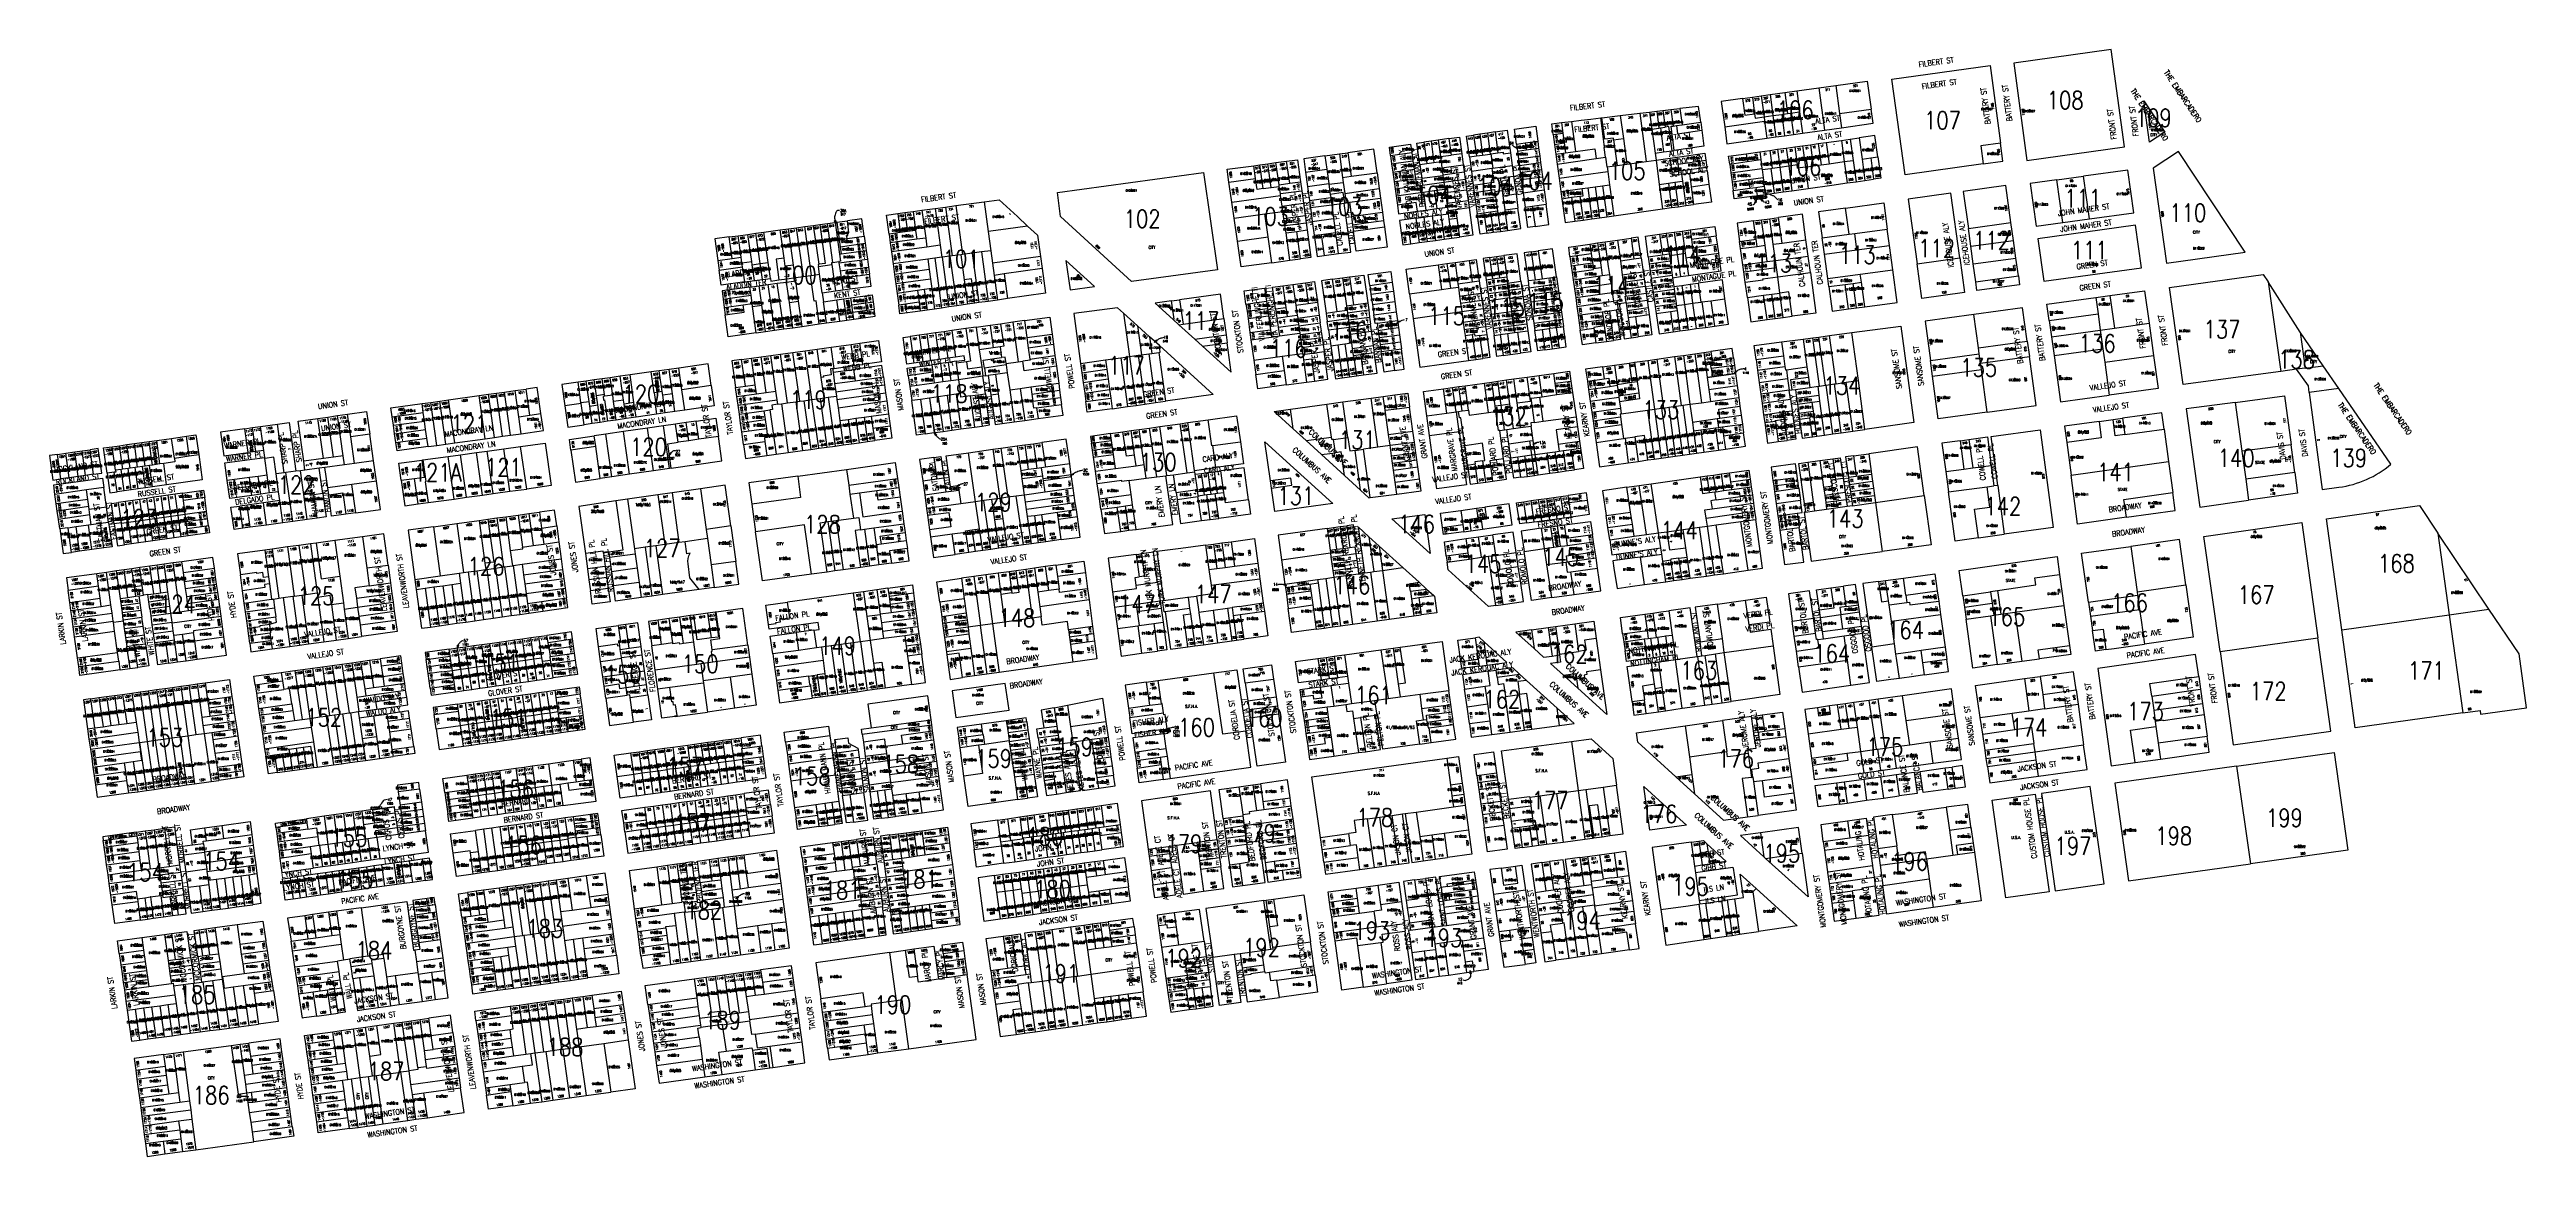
# Model space of a CAD drawing. Header units: feet. Extents: x 6006802 to 6013716, y 2117102 to 2120191.
import ezdxf
from ezdxf.enums import TextEntityAlignment as Align

# ---------------------------------------------------------------- set-up
doc = ezdxf.new("R2010")
doc.units = ezdxf.units.FT
doc.header["$LTSCALE"] = 100
doc.header["$MEASUREMENT"] = 0
doc.layers.get('0').update_dxf_attribs({"linetype": 'CONTINUOUS'})
for name, color, linetype in [('ADDRESS', 1, 'CONTINUOUS'), ('BLKLOT', 2, 'CONTINUOUS'), ('BLOCK_NUMBERS', 3, 'CONTINUOUS'), ('LEADER', 7, 'CONTINUOUS'), ('LOT_LINES', 4, 'CONTINUOUS'), ('LOT_NUMBERS', 7, 'CONTINUOUS'), ('ROW', 6, 'CONTINUOUS'), ('ST_NAME_IN_BLK', 7, 'CONTINUOUS'), ('ST_NAME_IN_ST', 6, 'CONTINUOUS')]:
    doc.layers.add(name, color=color, linetype=linetype)
doc.styles.add('ADDTXT', font='ROMANS.shx', dxfattribs={"width": 0.8, "height": 6})
doc.styles.add('BLKLOT', font='ROMANS.shx', dxfattribs={"width": 0.8, "height": 6})
doc.styles.add('BLOCK_NO', font='ROMANS.shx', dxfattribs={"width": 0.8, "height": 50})
doc.styles.add('LOT_NO', font='ROMANS.shx', dxfattribs={"width": 0.8, "height": 8})
doc.styles.add('SI', font='ROMANS.shx', dxfattribs={"width": 0.8, "height": 15})

# ---------------------------------------------------------------- blocks, each defined once
blk = doc.blocks.new('ARR')
for points in [[(0, 0), (1.5, -9), (-1.5, -9)], [(0, -1.2), (1.3, -8.8), (-1.3, -8.8)], [(0, -2.4), (1, -8.6), (-1, -8.6)], [(0, -3.6), (0.8, -8.4), (-0.8, -8.4)], [(0, -4.9), (0.6, -8.2), (-0.6, -8.2)], [(0, -6.1), (0.3, -8), (-0.3, -8)], [(0, -7.3), (0.1, -7.8), (-0.1, -7.8)]]:
    blk.add_lwpolyline(points, close=True)

msp = doc.modelspace()

# ---------------------------------------------------------------- linework, layer by layer
at = {"layer": 'LEADER'}
for points in [[(6010884.1, 2119925.7, 0.04815), (6010886.9, 2119922.6, 0.064807), (6010889.4, 2119920.9, 0.015166), (6010891.4, 2119919.9, 0.012602), (6010893.8, 2119918.9, 0.078932), (6010897.7, 2119918.1, 0.060427), (6010902.9, 2119918.5)], [(6011626.5, 2119771.6, -0.013423), (6011617.1, 2119781.4, 0.057131), (6011614.5, 2119782.7, 0.004932), (6011605.3, 2119786.1, 0.011591), (6011601.4, 2119787.5, 0.003425), (6011596.8, 2119788.8, 0.002462), (6011590.4, 2119790.7, 0.019694), (6011589, 2119791, 0.007179), (6011585.1, 2119791.8)], [(6009007.2, 2119742.6, 0.10491), (6009001.5, 2119741.8, 0.144743), (6008998, 2119739.3, 0.067144), (6008996.6, 2119736.8, 0.028378), (6008994.3, 2119730.2, 0.097031), (6008993.4, 2119718.2, 0.089941), (6008997.2, 2119705.8)], [(6011556.7, 2119758.2, 0.054727), (6011559.7, 2119759.7, 0.082652), (6011561.4, 2119761.3, 0.026875), (6011562.9, 2119763.3, 0.022132), (6011564.4, 2119766, 0.062357), (6011565.4, 2119768.6, 0.045774), (6011565.9, 2119772.4)], [(6011589.2, 2119765.1, -0.026223), (6011586.6, 2119766.5, -0.044841), (6011585.3, 2119767.5, -0.00514), (6011582.9, 2119769.7, -0.019551), (6011582.3, 2119770.3, -0.012372), (6011581.7, 2119770.9, -0.003929), (6011580.1, 2119772.9, -0.034672), (6011579.3, 2119774, -0.020389), (6011578.2, 2119776.1)], [(6010583.4, 2119437.1, 0.018711), (6010576.5, 2119434.9, 0.018711), (6010569.8, 2119432.2, 0.011139), (6010565.9, 2119430.4, 0.011139), (6010562.2, 2119428.4)], [(6009911.8, 2119387.4, 0.028913), (6009906.7, 2119386.3, 0.028913), (6009901.8, 2119384.7, 0.055324), (6009893, 2119380.1, 0.055324), (6009885.5, 2119373.6)], [(6011531.8, 2119299.8, 0.032297), (6011526.3, 2119299.6, 0.049499), (6011522.8, 2119298.9, 0.018949), (6011518.3, 2119297.4, 0.016484), (6011513.3, 2119295.3, 0.071584), (6011509.4, 2119292.7, 0.047232), (6011504.5, 2119287.5)], [(6009289.1, 2119102.8, -0.009738), (6009285.9, 2119105, -0.023532), (6009284.7, 2119106, -0.006198), (6009279.2, 2119111.2, -0.013251), (6009276.7, 2119113.7, -0.014604), (6009275.5, 2119115.1, -0.011946)], [(6010959.5, 2119094.2, 0.074593), (6010956.1, 2119095, 0.123482), (6010954, 2119094.7, 0.007), (6010952.7, 2119094.1, 0.003722), (6010950.2, 2119092.9, 0.016099), (6010946.6, 2119091, 0.013521), (6010942.4, 2119088.5)], [(6008549.6, 2119070.4, 0.06847), (6008545.8, 2119071.3, 0.123027), (6008543.6, 2119071, 0.064785), (6008540.5, 2119069.2, 0.034941), (6008535.4, 2119064.8, 0.046886), (6008532.7, 2119061.5, 0.038975), (6008530.2, 2119057.1)], [(6009352.6, 2118979.4, 0.028611), (6009348.9, 2118978.9, 0.028611), (6009345.2, 2118978, 0.053849), (6009338.8, 2118975.2, 0.053849), (6009333.1, 2118971.1)], [(6009686.1, 2119017.1, 0.018129), (6009680.7, 2119016, 0.018129), (6009675.4, 2119014.5, 0.044816), (6009662.8, 2119009.1, 0.044816), (6009651.5, 2119001.5)], [(6010231.1, 2118698.6, -0.036798), (6010235.5, 2118699.4, -0.036798), (6010239.9, 2118699.5, -0.064583), (6010247.6, 2118698.1, -0.064583), (6010254.7, 2118694.8)], [(6007956.1, 2118541.3, 0.050291), (6007952.1, 2118540.2, 0.068952), (6007949.5, 2118538.7, 0.03634), (6007947.3, 2118536.6, 0.023552), (6007944.2, 2118533.1, 0.104236), (6007941.5, 2118527.7, 0.081656), (6007940.8, 2118520)], [(6009941.9, 2118299.2, 0.034405), (6009937.3, 2118299.3, 0.034405), (6009932.8, 2118298.7, 0.057209), (6009925.6, 2118296.4, 0.057209), (6009919.2, 2118292.6)], [(6007744.7, 2118098, 0.073102), (6007735.9, 2118096.7, 0.168702), (6007732.8, 2118094.4, 0.011041), (6007728.7, 2118088.2, -0.008705), (6007723.5, 2118080.3, -0.0035), (6007721.1, 2118076.8, -0.002702), (6007717.9, 2118072.3)], [(6009982.4, 2117953.8, -0.039362), (6009988.2, 2117956, -0.079373), (6009991.2, 2117956.4, -0.005309), (6009995.5, 2117956.2, -0.003687), (6010001.8, 2117955.7, -0.011181), (6010006, 2117955.3, -0.007454), (6010012.3, 2117954.5)], [(6008741.8, 2117835.3, 0.035436), (6008737, 2117834.5, 0.062164), (6008734.4, 2117833.5, 0.014233), (6008731.4, 2117831.9, 0.008776), (6008726.8, 2117829, 0.041774), (6008722.7, 2117825.8, 0.0297), (6008717.6, 2117820.5)], [(6010746.5, 2117595.2, 0.096243), (6010753.1, 2117593.5, 0.12898), (6010758.1, 2117594.5, 0.034802), (6010762.2, 2117597, 0.048721), (6010764.9, 2117599.1, 0.05395), (6010769, 2117604.2, 0.14405), (6010769.6, 2117606.6, 0.024463), (6010769.6, 2117607.8, 0.007822), (6010769.1, 2117611.6, 0.024454), (6010768.3, 2117616, 0.021298), (6010766.9, 2117620.9)], [(6007337.6, 2117270.5, -0.013878), (6007342.3, 2117270.6, -0.022803), (6007345.1, 2117270.5, -0.003407), (6007348.8, 2117270.1, -0.004527), (6007351.7, 2117269.8, -0.037794), (6007353.6, 2117269.4, -0.019679), (6007357.2, 2117268.2)]]:
    msp.add_lwpolyline(points, format="xyb", dxfattribs=at)
at = {"layer": 'LOT_LINES'}
for p, q in [((6011769.1, 2119872.5), (6011811.7, 2119878.5)), ((6011847.1, 2119632.5), (6011840.9, 2119677.9)), ((6010971.2, 2119532.1), (6010973.9, 2119512.3)), ((6011365.6, 2119480), (6011388.4, 2119483.2)), ((6013083.9, 2119403), (6013098.4, 2119302)), ((6013098.4, 2119302), (6013074.2, 2119298.9)), ((6013098.4, 2119302), (6013148.7, 2119308.8)), ((6008309.9, 2119196.2), (6008332.1, 2119199.4)), ((6008107.2, 2118329.8), (6008130, 2118333)), ((6011776.5, 2117808.7), (6011837.9, 2117817.2)), ((6011837.9, 2117817.2), (6011834.4, 2117843)), ((6011844.8, 2117766.7), (6011837.9, 2117817.2)), ((6008679.6, 2117469.7), (6008690.1, 2117395.4))]:
    msp.add_line(p, q, dxfattribs=at)
for points in [[(6011555, 2120058.8), (6011561.3, 2120011.9)], [(6011579.8, 2120062.2), (6011587.6, 2120003.5)], [(6011604.5, 2120065.6), (6011612.4, 2120007)], [(6011645.8, 2120071.3), (6011653.6, 2120012.8)], [(6011678.9, 2120075.9), (6011686.7, 2120017.5)], [(6011740.8, 2120084.4), (6011756.6, 2119966.7)], [(6011787.8, 2120090.9), (6011798.3, 2120013)], [(6011022.5, 2119987.5), (6011026.4, 2119958.4)], [(6011049.8, 2119990.7), (6011061.1, 2119906.7)], [(6011144.9, 2119890.8), (6011141.2, 2119918.3), (6011142.7, 2119918.5), (6011131.7, 2120000.4)], [(6011167.6, 2119939.7), (6011167, 2119944.4), (6011143.2, 2119941), (6011135.2, 2120000.8)], [(6011186.4, 2120006.9), (6011194.9, 2119943.5)], [(6011241, 2120013.4), (6011259, 2119879)], [(6011268.3, 2120016.6), (6011274.6, 2119969.6)], [(6011288.2, 2120019), (6011294.4, 2119972.4)], [(6011305.5, 2120021), (6011311.7, 2119974.8)], [(6011327.9, 2120023.7), (6011334, 2119978)], [(6011353, 2120026.7), (6011359, 2119981.5)], [(6011359, 2119981.5), (6011410.8, 2119988.8)], [(6011477.8, 2119976), (6011589.2, 2119991.6)], [(6011527.7, 2120055), (6011534, 2120008.1), (6011561.3, 2120011.9)], [(6011561.3, 2120011.9), (6011562.9, 2120000), (6011587.6, 2120003.5)], [(6011587.6, 2120003.5), (6011612.4, 2120007)], [(6011587.6, 2120003.5), (6011589.2, 2119991.6)], [(6011589.2, 2119991.6), (6011595.6, 2119944.1)], [(6011612.4, 2120007), (6011637.1, 2120010.5)], [(6011612.4, 2120007), (6011620.3, 2119947.5)], [(6011637.1, 2120010.5), (6011653.6, 2120012.8)], [(6011637.1, 2120010.5), (6011645.1, 2119951)], [(6011653.6, 2120012.8), (6011661.9, 2120014)], [(6011661.9, 2120014), (6011686.7, 2120017.5)], [(6011661.9, 2120014), (6011669.8, 2119954.5)], [(6011686.7, 2120017.5), (6011694.7, 2119958)], [(6011798.3, 2120013), (6011886.6, 2120025.4)], [(6011798.3, 2120013), (6011803.6, 2119973.3)], [(6010638.3, 2119932.7), (6010646.5, 2119873.3)], [(6010658.1, 2119935.6), (6010666.3, 2119876)], [(6010677.9, 2119938.4), (6010684.2, 2119892.9)], [(6010707.6, 2119942.7), (6010713.9, 2119896.9)], [(6010776.9, 2119952.7), (6010784.9, 2119894.4)], [(6010794.2, 2119955.2), (6010802.2, 2119896.8)], [(6010815.5, 2119958.2), (6010823.6, 2119899.7)], [(6010836.7, 2119961.3), (6010844.7, 2119902.7)], [(6010896.4, 2119927.4), (6010921.2, 2119930.9)], [(6010921.2, 2119930.9), (6010955.8, 2119935.7)], [(6010921.2, 2119930.9), (6010923.9, 2119911.1)], [(6010999.2, 2119954.6), (6011026.4, 2119958.4)], [(6011002.9, 2119926.8), (6011030.1, 2119930.7)], [(6011026.4, 2119958.4), (6011030.1, 2119930.7)], [(6011030.1, 2119930.7), (6011033.8, 2119902.9)], [(6011167.6, 2119939.7), (6011194.9, 2119943.5)], [(6011167.6, 2119939.7), (6011177.3, 2119867.5)], [(6011194.9, 2119943.5), (6011204.5, 2119871.4)], [(6011274.6, 2119969.6), (6011294.4, 2119972.4)], [(6011274.6, 2119969.6), (6011283.6, 2119902.2)], [(6011294.4, 2119972.4), (6011298.4, 2119972.9)], [(6011298.4, 2119972.9), (6011311.7, 2119974.8)], [(6011298.4, 2119972.9), (6011307.4, 2119905.5)], [(6011331.2, 2119908.9), (6011322.1, 2119976.3), (6011311.7, 2119974.8)], [(6011337.1, 2119909.7), (6011328.1, 2119977.1), (6011334, 2119978)], [(6011334, 2119978), (6011342.9, 2119979.2)], [(6011342.9, 2119979.2), (6011359, 2119981.5)], [(6011342.9, 2119979.2), (6011346, 2119956.4), (6011413.8, 2119966)], [(6011673.3, 2119919.6), (6011679.9, 2119870.1)], [(6011695.2, 2119922.7), (6011703.2, 2119863.3)], [(6011717.2, 2119925.8), (6011725.2, 2119866.4)], [(6011739.2, 2119928.9), (6011747.1, 2119869.4)], [(6011761.1, 2119932), (6011769.1, 2119872.5)], [(6011803.7, 2119938), (6011811.7, 2119878.5)], [(6011828.5, 2119941.5), (6011836.4, 2119882)], [(6011853.2, 2119945), (6011861.2, 2119885.5)], [(6012247.4, 2119930.1), (6012193, 2119922.6), (6012199.5, 2119872.6)], [(6010168.2, 2119831.7), (6010163.1, 2119867.3)], [(6010189.5, 2119803.4), (6010180, 2119869.6)], [(6010212.1, 2119806.5), (6010202.5, 2119872.7)], [(6010233.9, 2119814), (6010225, 2119875.8)], [(6010263.7, 2119818.1), (6010254.8, 2119879.8)], [(6010307.7, 2119849.2), (6010367.1, 2119857.4)], [(6010362, 2119894.5), (6010367.1, 2119857.4)], [(6010367.1, 2119857.4), (6010372.6, 2119817.7)], [(6010402.2, 2119900), (6010411.2, 2119834.5)], [(6010425.9, 2119903.3), (6010435, 2119837.7)], [(6010544.9, 2119896.1), (6010604.4, 2119904.3)], [(6010548.1, 2119872.8), (6010607.6, 2119881)], [(6010551.3, 2119849.6), (6010610.8, 2119857.7)], [(6010626.7, 2119870.6), (6010646.5, 2119873.3)], [(6010646.5, 2119873.3), (6010666.3, 2119876)], [(6010666.3, 2119876), (6010686.1, 2119878.7)], [(6010684.2, 2119892.9), (6010713.9, 2119896.9)], [(6010684.2, 2119892.9), (6010686.1, 2119878.7)], [(6010686.1, 2119878.7), (6010688.5, 2119861.3)], [(6010688.5, 2119861.3), (6010748, 2119869.5)], [(6010688.5, 2119861.3), (6010691.2, 2119841.5)], [(6010691.2, 2119841.5), (6010750.7, 2119849.7)], [(6010743.7, 2119900.7), (6010713.9, 2119896.6), (6010713.9, 2119896.9)], [(6010765.1, 2119891.6), (6010784.9, 2119894.4)], [(6010770.6, 2119852), (6010827.5, 2119859.9)], [(6010784.9, 2119894.4), (6010802.2, 2119896.8)], [(6010802.2, 2119896.8), (6010823.6, 2119899.7)], [(6010823.6, 2119899.7), (6010825, 2119899.9)], [(6010825, 2119899.9), (6010844.7, 2119902.7)], [(6010825, 2119899.9), (6010830.5, 2119860.3)], [(6010827.5, 2119859.9), (6010830.5, 2119860.3)], [(6010827.5, 2119859.9), (6010831.6, 2119830.2)], [(6010830.5, 2119860.3), (6010884.5, 2119867.8)], [(6010844.7, 2119902.7), (6010859.2, 2119904.7), (6010859.8, 2119900.5), (6010879.6, 2119903.2)], [(6010899.2, 2119907.6), (6010923.9, 2119911.1)], [(6010902.1, 2119886.1), (6010961.4, 2119894.3)], [(6010904.6, 2119868.1), (6010963.8, 2119876.3)], [(6010907.3, 2119848.3), (6010966.4, 2119856.5)], [(6010923.9, 2119911.1), (6010958.5, 2119915.9)], [(6011006.6, 2119899.1), (6011033.8, 2119902.9)], [(6011010.2, 2119871.8), (6011119.2, 2119887.1)], [(6011015.5, 2119832.2), (6011151.7, 2119851.3)], [(6011033.8, 2119902.9), (6011061.1, 2119906.7)], [(6011061.1, 2119906.7), (6011088.3, 2119910.6), (6011115.5, 2119914.4), (6011119.2, 2119887.1)], [(6011119.2, 2119887.1), (6011144.9, 2119890.8)], [(6011150.1, 2119863.7), (6011146.4, 2119891), (6011144.9, 2119890.8)], [(6011150.1, 2119863.7), (6011177.3, 2119867.5)], [(6011150.1, 2119863.7), (6011151.7, 2119851.3)], [(6011151.7, 2119851.3), (6011156.7, 2119814.2)], [(6011177.3, 2119867.5), (6011204.5, 2119871.4)], [(6011204.5, 2119871.4), (6011259, 2119879)], [(6011259, 2119879), (6011286.2, 2119882.9)], [(6011286.2, 2119882.9), (6011295.3, 2119814.7)], [(6011331.1, 2119848.8), (6011325.6, 2119888.4)], [(6011348.2, 2119871.4), (6011345.4, 2119891.2)], [(6011348.2, 2119871.4), (6011425, 2119882.2)], [(6011350.9, 2119851.6), (6011348.2, 2119871.4)], [(6011491.7, 2119871.9), (6011540.8, 2119878.8)], [(6011495.1, 2119847.1), (6011581.7, 2119859.3)], [(6011537.8, 2119900.6), (6011540.8, 2119878.8)], [(6011540.8, 2119878.8), (6011578.4, 2119884.1)], [(6011575.5, 2119905.9), (6011578.4, 2119884.1)], [(6011578.4, 2119884.1), (6011581.7, 2119859.3)], [(6011581.7, 2119859.3), (6011582.1, 2119856.3)], [(6011582.1, 2119856.3), (6011606.9, 2119859.8)], [(6011582.1, 2119856.3), (6011585, 2119834.5)], [(6011604.2, 2119909.9), (6011610.8, 2119860.4)], [(6011606.9, 2119859.8), (6011610.8, 2119860.4)], [(6011606.9, 2119859.8), (6011616.2, 2119790.4)], [(6011610.8, 2119860.4), (6011631.6, 2119863.3)], [(6011625, 2119912.9), (6011631.6, 2119863.3)], [(6011631.6, 2119863.3), (6011656.4, 2119866.8)], [(6011631.6, 2119863.3), (6011640.9, 2119793.9)], [(6011649.7, 2119916.3), (6011656.4, 2119866.8)], [(6011656.4, 2119866.8), (6011679.9, 2119870.1)], [(6011656.4, 2119866.8), (6011665.7, 2119797.4)], [(6011703.2, 2119863.3), (6011681.2, 2119860.2), (6011679.9, 2119870.1)], [(6011703.2, 2119863.3), (6011725.2, 2119866.4)], [(6011703.2, 2119863.3), (6011711.2, 2119803.8)], [(6011725.2, 2119866.4), (6011747.1, 2119869.4)], [(6011747.1, 2119869.4), (6011769.1, 2119872.5)], [(6011811.7, 2119878.5), (6011836.4, 2119882)], [(6011811.7, 2119878.5), (6011819.6, 2119819.1)], [(6011836.4, 2119882), (6011844.4, 2119822.5)], [(6011861.2, 2119885.5), (6011885.4, 2119888.9)], [(6011861.2, 2119885.5), (6011869.1, 2119826)], [(6011885.4, 2119888.9), (6011905.4, 2119891.7)], [(6011885.4, 2119888.9), (6011893.4, 2119829.4)], [(6010093.9, 2119821.5), (6010168.2, 2119831.7)], [(6010102, 2119765.6), (6010238.2, 2119784.3)], [(6010189.5, 2119803.4), (6010172.7, 2119801.1), (6010168.2, 2119831.7)], [(6010189.5, 2119803.4), (6010212.1, 2119806.5)], [(6010212.1, 2119806.5), (6010234.6, 2119809.6)], [(6010233.9, 2119814), (6010263.7, 2119818.1)], [(6010234.6, 2119809.6), (6010233.9, 2119814)], [(6010237.5, 2119789.3), (6010234.6, 2119809.6)], [(6010237.5, 2119789.3), (6010297.2, 2119797.5)], [(6010238.2, 2119784.3), (6010237.5, 2119789.3)], [(6010242.5, 2119754.5), (6010238.2, 2119784.3)], [(6010263.7, 2119818.1), (6010293.8, 2119822.3)], [(6010313.2, 2119809.6), (6010372.6, 2119817.7)], [(6010372.6, 2119817.7), (6010373, 2119815.3)], [(6010373, 2119815.3), (6010413.1, 2119820.7)], [(6010373, 2119815.3), (6010376.8, 2119787)], [(6010417, 2119763.2), (6010413, 2119792), (6010376.8, 2119787)], [(6010376.8, 2119787), (6010378.1, 2119778.1)], [(6010411.2, 2119834.5), (6010435, 2119837.7)], [(6010411.2, 2119834.5), (6010413.1, 2119820.7)], [(6010413.1, 2119820.7), (6010417.3, 2119790)], [(6010417.3, 2119790), (6010513.4, 2119803.2)], [(6010417.3, 2119790), (6010420.9, 2119763.8)], [(6010435, 2119837.7), (6010507.3, 2119847.6)], [(6010555, 2119822.8), (6010614.5, 2119831)], [(6010557.8, 2119803), (6010617.2, 2119811.2)], [(6010560.5, 2119783.2), (6010628.6, 2119792.5)], [(6010626, 2119811.7), (6010628.6, 2119792.5)], [(6010628.6, 2119792.5), (6010636.9, 2119793.7)], [(6010632, 2119832.2), (6010691.4, 2119840.3)], [(6010634.6, 2119812.9), (6010694.1, 2119821)], [(6010636.9, 2119793.7), (6010667, 2119797.8)], [(6010636.9, 2119793.7), (6010643.8, 2119743.5)], [(6010667, 2119797.8), (6010696.7, 2119801.9)], [(6010667, 2119797.8), (6010673.9, 2119747.7)], [(6010691.2, 2119841.5), (6010691.4, 2119840.3)], [(6010691.4, 2119840.3), (6010694, 2119821.7)], [(6010694, 2119821.7), (6010753.4, 2119829.9)], [(6010694, 2119821.7), (6010694.1, 2119821)], [(6010694.1, 2119821), (6010696.7, 2119801.9)], [(6010696.7, 2119801.9), (6010698.1, 2119792)], [(6010698.1, 2119792), (6010757.5, 2119800.1)], [(6010698.1, 2119792), (6010702.2, 2119762.3)], [(6010831.6, 2119830.2), (6010833, 2119820.3), (6010776, 2119812.4)], [(6010778.7, 2119792.5), (6010835.7, 2119800.4), (6010836.5, 2119795)], [(6010781.5, 2119772.7), (6010838.4, 2119780.6)], [(6010831.6, 2119830.2), (6010851.4, 2119832.9)], [(6010836.5, 2119795), (6010856.3, 2119797.7)], [(6010836.5, 2119795), (6010838.4, 2119780.6)], [(6010838.4, 2119780.6), (6010841.2, 2119760.8)], [(6010851.4, 2119832.9), (6010888.6, 2119838.1)], [(6010851.4, 2119832.9), (6010856.3, 2119797.7)], [(6010856.3, 2119797.7), (6010858.2, 2119783.4)], [(6010858.2, 2119783.4), (6010895.4, 2119788.5)], [(6010858.2, 2119783.4), (6010863.7, 2119743.8)], [(6010910.1, 2119828.4), (6010969.1, 2119836.6)], [(6010915.2, 2119791.3), (6010974.1, 2119799.5)], [(6011020.5, 2119795), (6011079.9, 2119803.4)], [(6011050.4, 2119779), (6011073.7, 2119782.3)], [(6011073.7, 2119782.3), (6011082.6, 2119783.5), (6011079.9, 2119803.4)], [(6011073.7, 2119782.3), (6011082.6, 2119715.4)], [(6011079.9, 2119803.4), (6011095.8, 2119805.6)], [(6011095.8, 2119805.6), (6011116.6, 2119808.5)], [(6011095.8, 2119805.6), (6011107.4, 2119718.9)], [(6011116.6, 2119808.5), (6011136.8, 2119811.4)], [(6011116.6, 2119808.5), (6011128.2, 2119721.8)], [(6011136.8, 2119811.4), (6011156.7, 2119814.2)], [(6011136.8, 2119811.4), (6011148.4, 2119724.6)], [(6011156.7, 2119814.2), (6011168.3, 2119727.4)], [(6011295.3, 2119814.7), (6011320.6, 2119818.3)], [(6011295.3, 2119814.7), (6011304.5, 2119746.6)], [(6011320.6, 2119818.3), (6011338.4, 2119820.8)], [(6011320.6, 2119818.3), (6011329.7, 2119750.1)], [(6011338.4, 2119820.8), (6011360.2, 2119823.9)], [(6011338.4, 2119820.8), (6011347.5, 2119752.6)], [(6011357.5, 2119843.7), (6011360.2, 2119823.9)], [(6011360.2, 2119823.9), (6011369.3, 2119755.7)], [(6011379.3, 2119846.7), (6011384.5, 2119808.3)], [(6011384.5, 2119808.3), (6011434, 2119815.3)], [(6011384.5, 2119808.3), (6011391.1, 2119758.8)], [(6011498.4, 2119822.3), (6011544.7, 2119828.8)], [(6011501.7, 2119797.6), (6011548, 2119804.1)], [(6011544.7, 2119828.8), (6011585, 2119834.5)], [(6011544.7, 2119828.8), (6011548, 2119804.1)], [(6011548, 2119804.1), (6011565.2, 2119806.5)], [(6011560.8, 2119782.6), (6011568.2, 2119783.7)], [(6011565.2, 2119806.5), (6011588.3, 2119809.7)], [(6011565.2, 2119806.5), (6011568.2, 2119783.7)], [(6011568.2, 2119783.7), (6011591.4, 2119786.9)], [(6011568.2, 2119783.7), (6011569.7, 2119772.5)], [(6011585, 2119834.5), (6011588.3, 2119809.7)], [(6011588.3, 2119809.7), (6011591.4, 2119786.9)], [(6012421.9, 2119708.3), (6012405.2, 2119827.6)], [(6012496.1, 2119718.6), (6012479.5, 2119837.8)], [(6009027.9, 2119663.9), (6009026.7, 2119672.2), (6009030.2, 2119672.7), (6009029.3, 2119679.7), (6009033.3, 2119680.2), (6009028.8, 2119713.5)], [(6009169.4, 2119733.8), (6009176.6, 2119680.7)], [(6009189.2, 2119736.5), (6009196.5, 2119683.4)], [(6009212.1, 2119739.6), (6009219.3, 2119686.5)], [(6009236.9, 2119743), (6009247.5, 2119665)], [(6009274.1, 2119748), (6009288, 2119645.3)], [(6009302.6, 2119751.9), (6009321.2, 2119615.4)], [(6009331.2, 2119755.8), (6009349.8, 2119619.2)], [(6009410.3, 2119766.6), (6009421.6, 2119683.1)], [(6010108.4, 2119721), (6010193.7, 2119732.8)], [(6010193.7, 2119732.8), (6010244.7, 2119739.8)], [(6010203, 2119668.5), (6010193.7, 2119732.8)], [(6010242.5, 2119754.5), (6010302, 2119762.7)], [(6010244.7, 2119739.8), (6010242.5, 2119754.5)], [(6010247.5, 2119719.8), (6010244.7, 2119739.8)], [(6010247.5, 2119719.8), (6010306.8, 2119727.9)], [(6010250.4, 2119700), (6010247.5, 2119719.8)], [(6010318.6, 2119770), (6010378.1, 2119778.1)], [(6010321.4, 2119750.2), (6010380.8, 2119758.3)], [(6010326.7, 2119711.5), (6010386.1, 2119719.7)], [(6010378.1, 2119778.1), (6010380.8, 2119758.3)], [(6010380.8, 2119758.3), (6010415.5, 2119763)], [(6010380.8, 2119758.3), (6010386.1, 2119719.7)], [(6010386.1, 2119719.7), (6010391.4, 2119681)], [(6010430.4, 2119765.1), (6010517, 2119776.9)], [(6010435.8, 2119725.5), (6010468.5, 2119729.9)], [(6010468.5, 2119729.9), (6010522.5, 2119737.3)], [(6010477.2, 2119707.4), (6010474.8, 2119724.8), (6010469.3, 2119724), (6010468.5, 2119729.9)], [(6010477.2, 2119707.4), (6010525.7, 2119714)], [(6010619.9, 2119740.2), (6010616.6, 2119764.6), (6010564, 2119757.4)], [(6010615.4, 2119720.6), (6010624.8, 2119652.5)], [(6010638.2, 2119723.8), (6010647.6, 2119655.7)], [(6010661, 2119727), (6010670.4, 2119658.9)], [(6010685.8, 2119730.4), (6010695.1, 2119662.3)], [(6010702.2, 2119762.3), (6010761.6, 2119770.4)], [(6010702.2, 2119762.3), (6010703.6, 2119751.8)], [(6010704.9, 2119742.4), (6010726.7, 2119745.4)], [(6010706.2, 2119733.2), (6010708.2, 2119718.2)], [(6010708.2, 2119718.2), (6010730, 2119721.2)], [(6010708.2, 2119718.2), (6010715.5, 2119665.1)], [(6010726.7, 2119745.4), (6010764.3, 2119750.6)], [(6010726.7, 2119745.4), (6010730, 2119721.2)], [(6010730, 2119721.2), (6010737.3, 2119668.2)], [(6010784.2, 2119752.9), (6010841.2, 2119760.8)], [(6010786.9, 2119733.1), (6010805.5, 2119735.7)], [(6010805.5, 2119735.7), (6010824.1, 2119738.3)], [(6010805.5, 2119735.7), (6010813.4, 2119678.7)], [(6010824.1, 2119738.3), (6010843.9, 2119741)], [(6010824.1, 2119738.3), (6010831.9, 2119681.3)], [(6010841.2, 2119760.8), (6010843.9, 2119741)], [(6010843.9, 2119741), (6010851.7, 2119684)], [(6010863.7, 2119743.8), (6010900.8, 2119748.9)], [(6010863.7, 2119743.8), (6010871.6, 2119686.8)], [(6010920.7, 2119751.7), (6010940.5, 2119754.4)], [(6010940.5, 2119754.4), (6010979.4, 2119759.8)], [(6010940.5, 2119754.4), (6010948.3, 2119697.5)], [(6011023.2, 2119775.2), (6011050.4, 2119779)], [(6011050.4, 2119779), (6011059.4, 2119712.1)], [(6011565.4, 2119661.9), (6011558.4, 2119712.9)], [(6011590.5, 2119645), (6011580.7, 2119716)], [(6011613.2, 2119648), (6011603.4, 2119719.2)], [(6011638, 2119651.2), (6011628.1, 2119722.7)], [(6011825.2, 2119675.8), (6011815.2, 2119749)], [(6008707.6, 2119608.3), (6008699.1, 2119668.6)], [(6008732.4, 2119611.8), (6008723.9, 2119671.9)], [(6008761.7, 2119600.2), (6008751.1, 2119675.6)], [(6008785.4, 2119593.9), (6008773.4, 2119678.7)], [(6008807.6, 2119597), (6008795.7, 2119681.7)], [(6008852.3, 2119609.5), (6008841.3, 2119687.9)], [(6008878.7, 2119589.7), (6008864.4, 2119691.1)], [(6008906, 2119558), (6008886.9, 2119694.1)], [(6008928.8, 2119561.2), (6008909.7, 2119697.3)], [(6008949.6, 2119592), (6008934.4, 2119700.6)], [(6008951.8, 2119703), (6008967.1, 2119594.4), (6008949.6, 2119592)], [(6008988.4, 2119597.3), (6008973.1, 2119705.9)], [(6008995.1, 2119708.9), (6009007.1, 2119620.3)], [(6008999.1, 2119709.4), (6009005.7, 2119660.8)], [(6009005.7, 2119660.8), (6009027.9, 2119663.9)], [(6009005.7, 2119660.8), (6009008.4, 2119640.9)], [(6009008.4, 2119640.9), (6009078.7, 2119650.6)], [(6009008.4, 2119640.9), (6009011.1, 2119620.9)], [(6009027.9, 2119663.9), (6009076, 2119670.6)], [(6009176.6, 2119680.7), (6009145.1, 2119676.5)], [(6009222.7, 2119661.7), (6009148.5, 2119651.7)], [(6009196.5, 2119683.4), (6009176.6, 2119680.7)], [(6009219.3, 2119686.5), (6009196.5, 2119683.4)], [(6009219.3, 2119686.5), (6009222.7, 2119661.7)], [(6009247.5, 2119665), (6009222.7, 2119661.7)], [(6009247.5, 2119665), (6009250.9, 2119640.3)], [(6009288, 2119645.3), (6009250.9, 2119640.3)], [(6009288, 2119645.3), (6009292.6, 2119611.6)], [(6009531.9, 2119698.8), (6009471.1, 2119690.2), (6009421.6, 2119683.1)], [(6009421.6, 2119683.1), (6009428.9, 2119629.9)], [(6010117.7, 2119656.7), (6010203, 2119668.5)], [(6010213.4, 2119596.4), (6010203, 2119668.5)], [(6010250.4, 2119700), (6010309.5, 2119708.1)], [(6010253.3, 2119679.9), (6010250.4, 2119700)], [(6010253.3, 2119679.9), (6010283, 2119684)], [(6010264.3, 2119603.3), (6010253.3, 2119679.9)], [(6010283, 2119684), (6010312.2, 2119688)], [(6010294.1, 2119607.3), (6010283, 2119684)], [(6010332, 2119672.9), (6010351.8, 2119675.6)], [(6010351.8, 2119675.6), (6010391.4, 2119681)], [(6010351.8, 2119675.6), (6010360, 2119616.2)], [(6010400.1, 2119621.7), (6010393.9, 2119666.7), (6010393.4, 2119666.7), (6010391.4, 2119681)], [(6010439, 2119702.2), (6010477.2, 2119707.4)], [(6010441.4, 2119684.8), (6010528.1, 2119696.7)], [(6010602, 2119649.4), (6010597.3, 2119683.4), (6010574.7, 2119680.3)], [(6011101.7, 2119648.6), (6011105.3, 2119622.6)], [(6011123.2, 2119651.7), (6011132.9, 2119582.9)], [(6011157.1, 2119563.2), (6011153.9, 2119585.9), (6011153.6, 2119585.9), (6011144, 2119654.6)], [(6011178.4, 2119659.4), (6011186.5, 2119602.1)], [(6011216.3, 2119664.8), (6011224.3, 2119607.4)], [(6011296, 2119676), (6011304, 2119618.7)], [(6011314.6, 2119678.6), (6011322.6, 2119621.3)], [(6011336.9, 2119681.7), (6011345.6, 2119619.5)], [(6011359.2, 2119684.8), (6011367.9, 2119622.7)], [(6011381.4, 2119688), (6011385.1, 2119661.7)], [(6011385.1, 2119661.7), (6011454.3, 2119671.5)], [(6011385.1, 2119661.7), (6011388.4, 2119638.2)], [(6011388.4, 2119638.2), (6011457.6, 2119648)], [(6011519.6, 2119655.8), (6011565.4, 2119661.9)], [(6011522.3, 2119636), (6011568.2, 2119642.1)], [(6011568.2, 2119642.1), (6011565.4, 2119661.9)], [(6011568.2, 2119642.1), (6011590.5, 2119645)], [(6011596.8, 2119599.6), (6011590.5, 2119645)], [(6011613.2, 2119648), (6011638, 2119651.2)], [(6011619.5, 2119602.6), (6011613.2, 2119648)], [(6011638, 2119651.2), (6011704.6, 2119660)], [(6011750, 2119665.9), (6011825.2, 2119675.8)], [(6011825.2, 2119675.8), (6011840.9, 2119677.9)], [(6011840.9, 2119677.9), (6011931.8, 2119689.8)], [(6011847.1, 2119632.5), (6011938, 2119644.4)], [(6012158, 2119692), (6012276.9, 2119708.3)], [(6012164.8, 2119642.5), (6012283.8, 2119658.8)], [(6008667.2, 2119602.7), (6008707.6, 2119608.3)], [(6008670.8, 2119576), (6008736.1, 2119585)], [(6008707.6, 2119608.3), (6008732.4, 2119611.8)], [(6008734.5, 2119596.4), (6008732.4, 2119611.8)], [(6008734.5, 2119596.4), (6008761.7, 2119600.2)], [(6008736.1, 2119585), (6008734.5, 2119596.4)], [(6008742.1, 2119542.7), (6008736.1, 2119585)], [(6008763.1, 2119590.8), (6008761.7, 2119600.2)], [(6008763.1, 2119590.8), (6008785.4, 2119593.9)], [(6008769.3, 2119546.5), (6008763.1, 2119590.8)], [(6008785.4, 2119593.9), (6008807.6, 2119597)], [(6008791.6, 2119549.6), (6008785.4, 2119593.9)], [(6008813.9, 2119552.7), (6008807.6, 2119597)], [(6008852.3, 2119609.5), (6008829.6, 2119606.3), (6008837.7, 2119548.5)], [(6008878.7, 2119589.7), (6008855.6, 2119586.5), (6008852.3, 2119609.5)], [(6008883.6, 2119554.9), (6008878.7, 2119589.7)], [(6008949.6, 2119592), (6008947.6, 2119591.7), (6008948.3, 2119586.2)], [(6008948.3, 2119586.2), (6008985.8, 2119591.4)], [(6008951.4, 2119564.3), (6008948.3, 2119586.2)], [(6008985.8, 2119591.4), (6008985.1, 2119596.9), (6008988.4, 2119597.3)], [(6008985.8, 2119591.4), (6008995.9, 2119517.5)], [(6008988.4, 2119597.3), (6009004.9, 2119599.6)], [(6009007.1, 2119620.3), (6009009.9, 2119600.3), (6009004.9, 2119599.6)], [(6009004.9, 2119599.6), (6009005.4, 2119595.7)], [(6009005.4, 2119595.7), (6009084.7, 2119606.7)], [(6009005.4, 2119595.7), (6009008.5, 2119573.4)], [(6009007.1, 2119620.3), (6009011.1, 2119620.9)], [(6009008.5, 2119573.4), (6009028.3, 2119576.2)], [(6009008.5, 2119573.4), (6009015.7, 2119520.3)], [(6009011.1, 2119620.9), (6009081.4, 2119630.6)], [(6009028.3, 2119576.2), (6009087.7, 2119584.4)], [(6009028.3, 2119576.2), (6009031, 2119555.8)], [(6009250.9, 2119640.3), (6009151.8, 2119626.9)], [(6009253, 2119606.2), (6009156.4, 2119593.3)], [(6009256.9, 2119577.2), (6009160.5, 2119563.4)], [(6009273, 2119608.9), (6009253, 2119606.2)], [(6009253, 2119606.2), (6009256.9, 2119577.2)], [(6009256.9, 2119577.2), (6009260.5, 2119550.9)], [(6009292.6, 2119611.6), (6009273, 2119608.9)], [(6009273, 2119608.9), (6009291.9, 2119470)], [(6009293.1, 2119611.6), (6009292.6, 2119611.6)], [(6009315.1, 2119614.6), (6009293.1, 2119611.6)], [(6009293.1, 2119611.6), (6009312, 2119472.9)], [(6009321.2, 2119615.4), (6009315.1, 2119614.6)], [(6009315.1, 2119614.6), (6009333.9, 2119476.1)], [(6009345.6, 2119618.7), (6009321.2, 2119615.4)], [(6009349.8, 2119619.2), (6009345.6, 2119618.7)], [(6009345.6, 2119618.7), (6009355.1, 2119548.5)], [(6009377.3, 2119622.9), (6009349.8, 2119619.2)], [(6009403.1, 2119626.4), (6009377.3, 2119622.9)], [(6009377.3, 2119622.9), (6009396.1, 2119485)], [(6009428.9, 2119629.9), (6009403.1, 2119626.4)], [(6009403.1, 2119626.4), (6009421.8, 2119488.6)], [(6009428.9, 2119629.9), (6009433.6, 2119594.9)], [(6009567.8, 2119614.1), (6009433.6, 2119594.9)], [(6009433.6, 2119594.9), (6009438.2, 2119560.9)], [(6009572.6, 2119580.2), (6009466.6, 2119565)], [(6010678, 2119590.8), (6010687.5, 2119521.6)], [(6010702.5, 2119594.2), (6010712.1, 2119525.1)], [(6010725, 2119597.3), (6010733.2, 2119537.9)], [(6010764.6, 2119602.8), (6010772.8, 2119543.4)], [(6010821.3, 2119610.7), (6010829.6, 2119551.2)], [(6010841.1, 2119613.4), (6010849.5, 2119554)], [(6010860.9, 2119616.2), (6010869.3, 2119556.7)], [(6010937.7, 2119626.8), (6010948.6, 2119549.1)], [(6010957.5, 2119629.6), (6010968.4, 2119551.9)], [(6011045.9, 2119614.2), (6011105.3, 2119622.6)], [(6011049.7, 2119587.5), (6011109.1, 2119595.9)], [(6011052.2, 2119569.5), (6011111.6, 2119577.9), (6011111.3, 2119579.9)], [(6011105.3, 2119622.6), (6011109.1, 2119595.9)], [(6011109.1, 2119595.9), (6011111.3, 2119579.9)], [(6011111.3, 2119579.9), (6011132.9, 2119582.9)], [(6011132.9, 2119582.9), (6011136, 2119560.3)], [(6011186.5, 2119602.1), (6011224.3, 2119607.4)], [(6011186.5, 2119602.1), (6011192, 2119562.4)], [(6011224.3, 2119607.4), (6011244.6, 2119610.3)], [(6011264.4, 2119613.1), (6011304, 2119618.7)], [(6011267.2, 2119593.3), (6011325.4, 2119601.5)], [(6011270, 2119573.5), (6011328.2, 2119581.7)], [(6011304, 2119618.7), (6011322.6, 2119621.3)], [(6011322.6, 2119621.3), (6011323.3, 2119616.4)], [(6011323.3, 2119616.4), (6011345.6, 2119619.5)], [(6011323.3, 2119616.4), (6011325.4, 2119601.5)], [(6011325.4, 2119601.5), (6011328.2, 2119581.7)], [(6011328.2, 2119581.7), (6011330.9, 2119561.9)], [(6011345.6, 2119619.5), (6011367.9, 2119622.7)], [(6011345.6, 2119619.5), (6011354.2, 2119557.6)], [(6011367.9, 2119622.7), (6011369.6, 2119610.3)], [(6011369.6, 2119610.3), (6011391.9, 2119613.5)], [(6011369.6, 2119610.3), (6011376.5, 2119560.8)], [(6011388.4, 2119638.2), (6011391.9, 2119613.5)], [(6011391.9, 2119613.5), (6011461, 2119623.3)], [(6011464.4, 2119598.5), (6011395.3, 2119588.7), (6011391.9, 2119613.5)], [(6011528.6, 2119590.6), (6011596.8, 2119599.6)], [(6011531.3, 2119570.8), (6011622.2, 2119582.8)], [(6011596.8, 2119599.6), (6011619.5, 2119602.6)], [(6011619.5, 2119602.6), (6011710.8, 2119614.6)], [(6011622.2, 2119582.8), (6011619.5, 2119602.6)], [(6011625.8, 2119557.2), (6011622.2, 2119582.8)], [(6011756.2, 2119620.5), (6011847.1, 2119632.5)], [(6011856.3, 2119564.4), (6011947.2, 2119576.4)], [(6012014.7, 2119593.6), (6012134, 2119610)], [(6012171.7, 2119592.9), (6012290.8, 2119609.3)], [(6008682, 2119494.7), (6008759.9, 2119505.6)], [(6008759.9, 2119505.6), (6008756.7, 2119528.3)], [(6008763.1, 2119482.8), (6008759.9, 2119505.6)], [(6008789.8, 2119477.7), (6008782.2, 2119531.9)], [(6008814.9, 2119484.2), (6008807.7, 2119535.5)], [(6008840.4, 2119487.8), (6008833.2, 2119539)], [(6008866.8, 2119485.1), (6008858.7, 2119542.6)], [(6008883.6, 2119554.9), (6008906, 2119558)], [(6008892.8, 2119488.8), (6008884.7, 2119546.2)], [(6008906, 2119558), (6008926.3, 2119560.8)], [(6008926.3, 2119560.8), (6008928.8, 2119561.2)], [(6008950.4, 2119425.4), (6008941.4, 2119489.7), (6008936.4, 2119489.1), (6008926.3, 2119560.8)], [(6008928.8, 2119561.2), (6008951.4, 2119564.3)], [(6008958.7, 2119512.4), (6008951.4, 2119564.3)], [(6009031, 2119555.8), (6009090.5, 2119564.1)], [(6009031, 2119555.8), (6009035.5, 2119523.1)], [(6009260.5, 2119550.9), (6009164.1, 2119537.1)], [(6009224.5, 2119519), (6009167.6, 2119510.9)], [(6009243.3, 2119521.7), (6009224.5, 2119519)], [(6009224.5, 2119519), (6009228.9, 2119486.3)], [(6009264.1, 2119524.7), (6009243.3, 2119521.7)], [(6009243.3, 2119521.7), (6009251.1, 2119464.2)], [(6009260.5, 2119550.9), (6009264.1, 2119524.7)], [(6009264.1, 2119524.7), (6009271.9, 2119467.2)], [(6009384.2, 2119483.3), (6009374.9, 2119551.4), (6009355.1, 2119548.5)], [(6009355.1, 2119548.5), (6009364.4, 2119480.4)], [(6009466.6, 2119565), (6009438.2, 2119560.9)], [(6009438.2, 2119560.9), (6009447.6, 2119492.3)], [(6009466.6, 2119565), (6009475.9, 2119496.4)], [(6010244.2, 2119532.1), (6010252.7, 2119471.7)], [(6010272.7, 2119535.9), (6010280.8, 2119477.8)], [(6010307.2, 2119540.6), (6010315.3, 2119482.4)], [(6010382.4, 2119550.1), (6010395, 2119460)], [(6010410.9, 2119553.9), (6010421.7, 2119476.3)], [(6010430.7, 2119556.6), (6010441.6, 2119479)], [(6010487, 2119533.1), (6010549.9, 2119541.7)], [(6010490.4, 2119508.3), (6010553.3, 2119516.9)], [(6010598.4, 2119509.2), (6010687.5, 2119521.6)], [(6010687.5, 2119521.6), (6010712.1, 2119525.1)], [(6010712.1, 2119525.1), (6010734.5, 2119528.2)], [(6010733.2, 2119537.9), (6010772.8, 2119543.4)], [(6010733.2, 2119537.9), (6010734.5, 2119528.2)], [(6010734.5, 2119528.2), (6010737.9, 2119503.4)], [(6010737.9, 2119503.4), (6010797.3, 2119511.6)], [(6010737.9, 2119503.4), (6010740.7, 2119483.8)], [(6010772.8, 2119543.4), (6010792.5, 2119546.1)], [(6010812.3, 2119548.8), (6010829.6, 2119551.2)], [(6010815, 2119529.5), (6010872, 2119537.4)], [(6010817.7, 2119510.2), (6010874.7, 2119518.1)], [(6010829.6, 2119551.2), (6010849.5, 2119554)], [(6010849.5, 2119554), (6010869.3, 2119556.7)], [(6010869.3, 2119556.7), (6010871.7, 2119539.4)], [(6010871.7, 2119539.4), (6010908.8, 2119544.6)], [(6010871.7, 2119539.4), (6010872, 2119537.4)], [(6010872, 2119537.4), (6010874.5, 2119519.6)], [(6010874.5, 2119519.6), (6010911.6, 2119524.8)], [(6010874.5, 2119519.6), (6010874.7, 2119518.1)], [(6010874.7, 2119518.1), (6010877.3, 2119499.3)], [(6010877.5, 2119497.8), (6010914.7, 2119503)], [(6010928.8, 2119546.4), (6010948.6, 2119549.1)], [(6010931.5, 2119526.6), (6010971.2, 2119532.1)], [(6010934.3, 2119506.8), (6010973.9, 2119512.3)], [(6010948.6, 2119549.1), (6010968.4, 2119551.9)], [(6010968.4, 2119551.9), (6011008, 2119557.4)], [(6010971.2, 2119532.1), (6011010.8, 2119537.6)], [(6010973.9, 2119512.3), (6011013.6, 2119517.8)], [(6011055.1, 2119548.8), (6011136, 2119560.3)], [(6011058.5, 2119524), (6011160.7, 2119538.5)], [(6011062, 2119499.3), (6011164.1, 2119513.7)], [(6011136, 2119560.3), (6011157.1, 2119563.2)], [(6011160.7, 2119538.5), (6011157.2, 2119563.3), (6011157.1, 2119563.2)], [(6011160.7, 2119538.5), (6011163.5, 2119518)], [(6011163.5, 2119518), (6011197.6, 2119522.8)], [(6011163.5, 2119518), (6011164.1, 2119513.7)], [(6011164.1, 2119513.7), (6011167.6, 2119489)], [(6011192, 2119562.4), (6011250.2, 2119570.7)], [(6011192, 2119562.4), (6011194.8, 2119542.6)], [(6011194.8, 2119542.6), (6011253, 2119550.9)], [(6011194.8, 2119542.6), (6011197.6, 2119522.8)], [(6011197.6, 2119522.8), (6011198.8, 2119523)], [(6011198.8, 2119523), (6011255.7, 2119531.1)], [(6011198.8, 2119523), (6011201.6, 2119503.2)], [(6011202.8, 2119485.7), (6011200.3, 2119503), (6011201.6, 2119503.2)], [(6011201.6, 2119503.2), (6011258.5, 2119511.3)], [(6011272.8, 2119553.7), (6011330.9, 2119561.9)], [(6011275.7, 2119532.9), (6011333.8, 2119541.1)], [(6011278.3, 2119514.1), (6011336.5, 2119522.3)], [(6011330.9, 2119561.9), (6011332, 2119554.5)], [(6011335.4, 2119529.7), (6011336.5, 2119522.3)], [(6011336.5, 2119522.3), (6011339.2, 2119502.5)], [(6011358.2, 2119533), (6011365.6, 2119480)], [(6011381, 2119536.2), (6011388.4, 2119483.2)], [(6011403.7, 2119539.4), (6011411.2, 2119486.4)], [(6011535.3, 2119542.6), (6011584.8, 2119549.1), (6011584.5, 2119551.7), (6011625.8, 2119557.2)], [(6011541.2, 2119499.8), (6011586.6, 2119505.8)], [(6011586.6, 2119505.8), (6011609.3, 2119508.8)], [(6011596.1, 2119437.7), (6011586.6, 2119505.8)], [(6011609.3, 2119508.8), (6011632.1, 2119511.8)], [(6011618.8, 2119440.7), (6011609.3, 2119508.8)], [(6011625.8, 2119557.2), (6011716.9, 2119569.2)], [(6011632.1, 2119511.8), (6011625.8, 2119557.2)], [(6011665.9, 2119446.9), (6011656.5, 2119515), (6011632.1, 2119511.8)], [(6011641.5, 2119443.7), (6011632.1, 2119511.8)], [(6011765.5, 2119552.4), (6011856.3, 2119564.4)], [(6011768.6, 2119529.7), (6011814, 2119535.7)], [(6011814, 2119535.7), (6011836.7, 2119538.7)], [(6011823.3, 2119467.6), (6011814, 2119535.7)], [(6011836.7, 2119538.7), (6011859.4, 2119541.7)], [(6011846, 2119470.6), (6011836.7, 2119538.7)], [(6011859.4, 2119541.7), (6011856.3, 2119564.4)], [(6011868.7, 2119473.6), (6011859.4, 2119541.7)], [(6012178.6, 2119543.4), (6012297.7, 2119559.8)], [(6012553, 2119504.7), (6012565.6, 2119413.8)], [(6008685.1, 2119471.9), (6008737.6, 2119479.2)], [(6008688, 2119451.1), (6008740.5, 2119458.4), (6008737.6, 2119479.2)], [(6008737.6, 2119479.2), (6008763.1, 2119482.8)], [(6008764.3, 2119474.1), (6008763.1, 2119482.8)], [(6008764.3, 2119474.1), (6008789.8, 2119477.7)], [(6008774.6, 2119400.8), (6008764.3, 2119474.1)], [(6008800.1, 2119404.4), (6008789.8, 2119477.7)], [(6008814.9, 2119484.2), (6008840.4, 2119487.8)], [(6008825.6, 2119408), (6008814.9, 2119484.2)], [(6008851.1, 2119411.5), (6008840.4, 2119487.8)], [(6008866.8, 2119485.1), (6008892.8, 2119488.8)], [(6008876.6, 2119415.1), (6008866.8, 2119485.1)], [(6008902.7, 2119418.7), (6008892.8, 2119488.8)], [(6008970.4, 2119428.2), (6008962.1, 2119487.6)], [(6009007.4, 2119433.3), (6008999, 2119492.7)], [(6009027.2, 2119436.1), (6009018.8, 2119495.5)], [(6009041.4, 2119478.5), (6009038.6, 2119498.3)], [(6009041.4, 2119478.5), (6009101, 2119486.8)], [(6009044.2, 2119458.7), (6009041.4, 2119478.5)], [(6009044.2, 2119458.7), (6009103.7, 2119467)], [(6009047, 2119438.8), (6009044.2, 2119458.7)], [(6009228.9, 2119486.3), (6009172.1, 2119478.2)], [(6009228.9, 2119486.3), (6009232.3, 2119461.5)], [(6009523.5, 2119434.8), (6009530, 2119387.4)], [(6009799.6, 2119455.7), (6009816.1, 2119334.6)], [(6009937.9, 2119438.4), (6009941.1, 2119438.8), (6009934, 2119489.9)], [(6009956.3, 2119492.9), (6009965.8, 2119424.9)], [(6009965.8, 2119424.9), (6010079.7, 2119440.4)], [(6010141.5, 2119481.1), (6010198.5, 2119488.8)], [(6010144.4, 2119461), (6010201.3, 2119468.7)], [(6010147.2, 2119440.8), (6010204.2, 2119448.5)], [(6010224.2, 2119467.8), (6010252.7, 2119471.7)], [(6010227.8, 2119442.1), (6010256.3, 2119445.9)], [(6010252.7, 2119471.7), (6010256.3, 2119445.9)], [(6010256.3, 2119445.9), (6010284.7, 2119449.8)], [(6010280.8, 2119477.8), (6010315.3, 2119482.4)], [(6010280.8, 2119477.8), (6010284.7, 2119449.8)], [(6010284.7, 2119449.8), (6010285.9, 2119441.7)], [(6010285.9, 2119441.7), (6010346.1, 2119449.8)], [(6010285.9, 2119441.7), (6010288.3, 2119424)], [(6010315.3, 2119482.4), (6010341, 2119485.9)], [(6010365.3, 2119456), (6010395, 2119460)], [(6010368.5, 2119432.4), (6010426.8, 2119440.4)], [(6010395, 2119460), (6010423.5, 2119463.9)], [(6010421.7, 2119476.3), (6010441.6, 2119479)], [(6010421.7, 2119476.3), (6010423.5, 2119463.9)], [(6010423.5, 2119463.9), (6010424.5, 2119456.5)], [(6010424.5, 2119456.5), (6010484, 2119464.6)], [(6010424.5, 2119456.5), (6010426.8, 2119440.4)], [(6010426.8, 2119440.4), (6010427.3, 2119436.7)], [(6010427.3, 2119436.7), (6010486.7, 2119444.7)], [(6010427.3, 2119436.7), (6010430, 2119416.9)], [(6010441.6, 2119479), (6010481.2, 2119484.4)], [(6010494.4, 2119479.6), (6010557.3, 2119488.2)], [(6010498.4, 2119450.9), (6010561.2, 2119459.4)], [(6010536.7, 2119431.4), (6010564.6, 2119435.2)], [(6010607.8, 2119441.1), (6010743.9, 2119460.1)], [(6010740.7, 2119483.8), (6010800.1, 2119492)], [(6010740.7, 2119483.8), (6010743.9, 2119460.1)], [(6010743.9, 2119460.1), (6010803.4, 2119468.4)], [(6010743.9, 2119460.1), (6010748, 2119430.4)], [(6010748, 2119430.4), (6010807.5, 2119438.6)], [(6010820.4, 2119491.4), (6010877.3, 2119499.3)], [(6010825.8, 2119452.8), (6010882.7, 2119460.7)], [(6010828.5, 2119433), (6010885.5, 2119440.9)], [(6010877.3, 2119499.3), (6010877.5, 2119497.8)], [(6010877.5, 2119497.8), (6010882.7, 2119460.7)], [(6010882.7, 2119460.7), (6010919.9, 2119465.8)], [(6010882.7, 2119460.7), (6010885.5, 2119440.9)], [(6010885.5, 2119440.9), (6010885.6, 2119440.2)], [(6010885.6, 2119440.2), (6010922.7, 2119445.3)], [(6010885.6, 2119440.2), (6010888.3, 2119421.1)], [(6010937.1, 2119487), (6011016.3, 2119498)], [(6010939.9, 2119467.2), (6010977, 2119472.3)], [(6010942.6, 2119447.3), (6010979.8, 2119452.5)], [(6010977, 2119472.3), (6011019.1, 2119478.2)], [(6010979.8, 2119452.5), (6010977, 2119472.3)], [(6010979.8, 2119452.5), (6011021.9, 2119458.4)], [(6010987, 2119433.3), (6011024.6, 2119438.6)], [(6011065.5, 2119474.5), (6011167.6, 2119489)], [(6011068.9, 2119450), (6011136.2, 2119459.5)], [(6011071.9, 2119428.3), (6011139.3, 2119437.8)], [(6011136.2, 2119459.5), (6011156, 2119462.3)], [(6011136.2, 2119459.5), (6011139.3, 2119437.8)], [(6011139.3, 2119437.8), (6011141.8, 2119420)], [(6011156, 2119462.3), (6011175.8, 2119465.1)], [(6011156, 2119462.3), (6011167.6, 2119379.7)], [(6011167.6, 2119489), (6011168.2, 2119484.2), (6011177.3, 2119485.5), (6011177.7, 2119482.2)], [(6011182.9, 2119482.9), (6011202.8, 2119485.7)], [(6011202.8, 2119485.7), (6011203.1, 2119483.2)], [(6011203.1, 2119483.2), (6011261.3, 2119491.5)], [(6011203.1, 2119483.2), (6011205.9, 2119463.4)], [(6011205.9, 2119463.4), (6011264, 2119471.7)], [(6011205.9, 2119463.4), (6011208.6, 2119443.6)], [(6011208.6, 2119443.6), (6011228.4, 2119446.4)], [(6011208.6, 2119443.6), (6011216.6, 2119386.7)], [(6011228.4, 2119446.4), (6011266.8, 2119451.8)], [(6011228.4, 2119446.4), (6011236.4, 2119389.5)], [(6011281.1, 2119494.3), (6011339.2, 2119502.5)], [(6011283.8, 2119474.5), (6011342, 2119482.7)], [(6011286.6, 2119454.6), (6011326.2, 2119460.3)], [(6011326.2, 2119460.3), (6011344.8, 2119462.9)], [(6011326.2, 2119460.3), (6011334.2, 2119403.3)], [(6011339.2, 2119502.5), (6011342, 2119482.7)], [(6011342, 2119482.7), (6011342.8, 2119476.8)], [(6011342.8, 2119476.8), (6011365.6, 2119480)], [(6011342.8, 2119476.8), (6011344.8, 2119462.9)], [(6011344.8, 2119462.9), (6011352.8, 2119405.9)], [(6011365.6, 2119480), (6011375.5, 2119409.2)], [(6011388.4, 2119483.2), (6011411.2, 2119486.4)], [(6011388.4, 2119483.2), (6011398.3, 2119412.4)], [(6011411.2, 2119486.4), (6011413.9, 2119486.8)], [(6011413.9, 2119486.8), (6011439.4, 2119490.4)], [(6011413.9, 2119486.8), (6011423.8, 2119416)], [(6011439.4, 2119490.4), (6011478.6, 2119496)], [(6011439.4, 2119490.4), (6011449.3, 2119419.6)], [(6012186.2, 2119359.2), (6012173.7, 2119452.1)], [(6012383.8, 2119434.8), (6012520, 2119453.7)], [(6012513.6, 2119499.2), (6012520, 2119453.7)], [(6012520, 2119453.7), (6012526.3, 2119408.3)], [(6009047.5, 2119309.2), (6009039.1, 2119368.6)], [(6009072.3, 2119312.6), (6009063.9, 2119372)], [(6009204.1, 2119390.3), (6009211.3, 2119337.8)], [(6009229.6, 2119393.9), (6009236.8, 2119341.4)], [(6009250.9, 2119397), (6009261.1, 2119322.7)], [(6009274.6, 2119400.4), (6009284.8, 2119326.1)], [(6009299.1, 2119403.9), (6009309.3, 2119329.6)], [(6009320.4, 2119406.9), (6009330.6, 2119332.6)], [(6009359.7, 2119412.5), (6009372.1, 2119321.7), (6009361.1, 2119320.1)], [(6009388.6, 2119415.5), (6009397.1, 2119353.6)], [(6009427, 2119421), (6009435.5, 2119359.1)], [(6009456.7, 2119425.2), (6009465.2, 2119363.3), (6009455.3, 2119361.9)], [(6009490.9, 2119430.1), (6009505.9, 2119319.9)], [(6009530, 2119387.4), (6009600.1, 2119397.1)], [(6009530, 2119387.4), (6009533.9, 2119359.1)], [(6009533.9, 2119359.1), (6009603.9, 2119368.8)], [(6009839, 2119420), (6009850, 2119339.4)], [(6009872.4, 2119389.8), (6009878.7, 2119343.4)], [(6009897.8, 2119346.1), (6009902.3, 2119346.7), (6009899.8, 2119365)], [(6009954.5, 2119423.3), (6009965.8, 2119424.9)], [(6009998.9, 2119383.1), (6010086.1, 2119395)], [(6010020.2, 2119363.8), (6010089.1, 2119373.2)], [(6010152.7, 2119401.2), (6010209.7, 2119408.9)], [(6010155.5, 2119381.3), (6010212.5, 2119389)], [(6010231.4, 2119416.3), (6010288.3, 2119424)], [(6010234.7, 2119392.1), (6010291.7, 2119399.8)], [(6010288.3, 2119424), (6010288.8, 2119420.7)], [(6010288.8, 2119420.7), (6010349, 2119428.9)], [(6010288.8, 2119420.7), (6010291.7, 2119399.8)], [(6010291.7, 2119399.8), (6010292.3, 2119395.8)], [(6010292.3, 2119395.8), (6010351.7, 2119403.8)], [(6010292.3, 2119395.8), (6010294.5, 2119380)], [(6010294.5, 2119380), (6010353.9, 2119388)], [(6010294.5, 2119380), (6010297.3, 2119360.2)], [(6010297.3, 2119360.2), (6010356.6, 2119368.2)], [(6010372.1, 2119409), (6010430, 2119416.9)], [(6010378.2, 2119364.9), (6010397.5, 2119367.5)], [(6010397.5, 2119367.5), (6010417.4, 2119370.2)], [(6010397.5, 2119367.5), (6010410.4, 2119275.4)], [(6010417.4, 2119370.2), (6010436.2, 2119372.8)], [(6010417.4, 2119370.2), (6010430.2, 2119278.1)], [(6010430, 2119416.9), (6010488.3, 2119424.8)], [(6010430, 2119416.9), (6010432.8, 2119397)], [(6010432.8, 2119397), (6010491, 2119405)], [(6010432.8, 2119397), (6010436.2, 2119372.8)], [(6010436.2, 2119372.8), (6010438.3, 2119357.4)], [(6010438.3, 2119357.4), (6010496.6, 2119365.3)], [(6010508, 2119427.5), (6010536.7, 2119431.4)], [(6010510.8, 2119407.7), (6010539.5, 2119411.6)], [(6010513.5, 2119387.8), (6010570.1, 2119395.5)], [(6010516.3, 2119368), (6010572.8, 2119375.7)], [(6010536.7, 2119431.4), (6010539.5, 2119411.6)], [(6010539.5, 2119411.6), (6010567.3, 2119415.4)], [(6010748, 2119430.4), (6010750.8, 2119410.5)], [(6010750.8, 2119410.5), (6010810.3, 2119418.8)], [(6010750.8, 2119410.5), (6010753.1, 2119393.7)], [(6010753.1, 2119393.7), (6010773.2, 2119396.5)], [(6010753.1, 2119393.7), (6010762.7, 2119323.9)], [(6010793.5, 2119393.3), (6010781.7, 2119391.6), (6010780.8, 2119397.6), (6010773.2, 2119396.5)], [(6010773.2, 2119396.5), (6010782.8, 2119326.7)], [(6010793.5, 2119393.3), (6010813.5, 2119396.1)], [(6010793.5, 2119393.3), (6010802.4, 2119329.4)], [(6010831.3, 2119413.2), (6010888.3, 2119421.1)], [(6010834.1, 2119393.4), (6010851.4, 2119395.8)], [(6010851.4, 2119395.8), (6010871.2, 2119398.5)], [(6010851.4, 2119395.8), (6010859.6, 2119337.3)], [(6010871.2, 2119398.5), (6010891, 2119401.3)], [(6010871.2, 2119398.5), (6010879.4, 2119340.1)], [(6010888.3, 2119421.1), (6010925.4, 2119426.2)], [(6010888.3, 2119421.1), (6010891, 2119401.3)], [(6010891, 2119401.3), (6010899.9, 2119402.5)], [(6010899.9, 2119402.5), (6010928.2, 2119406.4)], [(6010899.9, 2119402.5), (6010908.1, 2119344.1)], [(6010945.4, 2119427.5), (6010987, 2119433.3)], [(6010948.2, 2119407.7), (6010968, 2119410.5)], [(6010968, 2119410.5), (6010987.8, 2119413.2)], [(6010968, 2119410.5), (6010976, 2119353.5)], [(6010987, 2119433.3), (6010989.8, 2119413.5)], [(6010987.8, 2119413.2), (6010989.8, 2119413.5)], [(6010987.8, 2119413.2), (6010995.8, 2119356.3)], [(6010989.8, 2119413.5), (6011007.6, 2119416)], [(6011007.6, 2119416), (6011027.4, 2119418.8)], [(6011007.6, 2119416), (6011015.6, 2119359.1)], [(6011074.7, 2119408.6), (6011112.3, 2119413.9)], [(6011141.8, 2119420), (6011112.1, 2119415.8), (6011112.3, 2119413.9)], [(6011112.3, 2119413.9), (6011118.1, 2119372.7)], [(6011141.8, 2119420), (6011147.8, 2119376.9)], [(6011636.7, 2119375.3), (6011641.9, 2119336.7)], [(6011696.7, 2119383.2), (6011707.3, 2119305.5)], [(6011742.2, 2119252.2), (6011724.1, 2119386.8)], [(6011759, 2119254.6), (6011740.9, 2119389.1)], [(6011788.7, 2119258.8), (6011770.7, 2119393)], [(6011851.1, 2119267.6), (6011833.1, 2119401.2)], [(6012186.2, 2119359.2), (6012322.3, 2119377.9)], [(6012390.1, 2119389.4), (6012526.3, 2119408.3)], [(6012526.3, 2119408.3), (6012565.6, 2119413.8)], [(6012526.3, 2119408.3), (6012533.5, 2119356.2)], [(6012565.6, 2119413.8), (6012662.4, 2119427.3)], [(6008540.6, 2119230.6), (6008531, 2119298.5)], [(6008566.8, 2119242), (6008558.3, 2119302.4)], [(6008744.1, 2119251.7), (6008733.6, 2119326)], [(6008771.3, 2119255.5), (6008760.8, 2119329.8)], [(6008802.1, 2119234.5), (6008788.1, 2119333.6)], [(6008829.3, 2119238.3), (6008815.3, 2119337.4)], [(6008861.8, 2119205), (6008842.5, 2119341.2)], [(6008895.8, 2119209.8), (6008876.6, 2119345.9)], [(6008929.9, 2119214.5), (6008910.6, 2119350.7)], [(6008955.9, 2119276.2), (6008944.7, 2119355.4)], [(6008987.5, 2119300.8), (6008981.5, 2119300), (6008983.9, 2119283.1), (6008961.4, 2119280), (6008961.8, 2119277), (6008955.9, 2119276.2)], [(6008992.1, 2119301.4), (6008983.7, 2119360.9)], [(6009045.8, 2119298.8), (6009050.2, 2119267.1)], [(6009236.8, 2119341.4), (6009211.3, 2119337.8)], [(6009211.3, 2119337.8), (6009214.3, 2119316)], [(6009236.8, 2119341.4), (6009239.8, 2119319.6)], [(6009264.3, 2119311.5), (6009267.2, 2119290.7)], [(6009288.6, 2119315), (6009295.6, 2119263.8)], [(6009310.4, 2119318.1), (6009317.4, 2119266.9)], [(6009332.2, 2119321.2), (6009332.9, 2119316.1)], [(6009361.1, 2119320.1), (6009332.9, 2119316.1)], [(6009332.9, 2119316.1), (6009339.2, 2119270)], [(6009361.1, 2119320.1), (6009363.9, 2119299.8), (6009403.7, 2119305.5)], [(6009435.5, 2119359.1), (6009397.1, 2119353.6)], [(6009397.1, 2119353.6), (6009403.7, 2119305.5)], [(6009403.7, 2119305.5), (6009407.2, 2119279.9)], [(6009411.2, 2119302.5), (6009408.2, 2119324.4), (6009459.4, 2119331.7)], [(6009472.3, 2119311.3), (6009411.2, 2119302.5)], [(6009411.2, 2119302.5), (6009414.1, 2119280.8)], [(6009455.3, 2119361.9), (6009435.5, 2119359.1)], [(6009455.3, 2119361.9), (6009459.4, 2119331.7)], [(6009471.8, 2119315.2), (6009469.4, 2119333.1), (6009459.4, 2119331.7)], [(6009471.8, 2119315.2), (6009505.9, 2119319.9)], [(6009471.8, 2119315.2), (6009472.3, 2119311.3)], [(6009472.3, 2119311.3), (6009475.3, 2119289.5)], [(6009505.9, 2119319.9), (6009518.4, 2119321.7)], [(6009538.2, 2119327.4), (6009538.6, 2119324.5), (6009518.4, 2119321.7)], [(6009612.3, 2119307.4), (6009522.1, 2119294.9), (6009518.4, 2119321.7)], [(6009533.9, 2119359.1), (6009538.2, 2119327.4)], [(6009538.2, 2119327.4), (6009608.3, 2119337.1)], [(6009680, 2119315.4), (6009749.3, 2119325.2)], [(6009683.5, 2119289.1), (6009752.9, 2119298.9)], [(6009749.3, 2119325.2), (6009792.2, 2119331.2)], [(6009749.3, 2119325.2), (6009752.9, 2119298.9)], [(6009752.9, 2119298.9), (6009756.5, 2119272.1)], [(6009792.2, 2119331.2), (6009816.1, 2119334.6)], [(6009792.2, 2119331.2), (6009810.8, 2119195)], [(6009816.1, 2119334.6), (6009840.9, 2119338.1)], [(6009816.1, 2119334.6), (6009834.7, 2119198.3)], [(6009840.9, 2119338.1), (6009850, 2119339.4)], [(6009840.9, 2119338.1), (6009859.4, 2119201.8)], [(6009850, 2119339.4), (6009870.6, 2119342.3)], [(6009870.6, 2119342.3), (6009878.7, 2119343.4)], [(6009870.6, 2119342.3), (6009889.2, 2119206)], [(6009878.7, 2119343.4), (6009897.8, 2119346.1)], [(6009897.8, 2119346.1), (6009916.4, 2119209.9)], [(6010163.4, 2119324.5), (6010242.7, 2119335.2)], [(6010168.9, 2119284.9), (6010248.2, 2119295.6)], [(6010242.7, 2119335.2), (6010299.7, 2119342.9)], [(6010242.7, 2119335.2), (6010248.2, 2119295.6)], [(6010248.2, 2119295.6), (6010253.8, 2119255.5)], [(6010297.3, 2119360.2), (6010299.7, 2119342.9)], [(6010299.7, 2119342.9), (6010300, 2119340.4)], [(6010300, 2119340.4), (6010359.4, 2119348.4)], [(6010300, 2119340.4), (6010302.2, 2119325)], [(6010302.2, 2119325), (6010324, 2119328), (6010332.6, 2119266.2)], [(6010302.2, 2119325), (6010310.8, 2119263.3)], [(6010438.3, 2119357.4), (6010441.1, 2119337.6), (6010441.7, 2119337.7)], [(6010441.7, 2119337.7), (6010461.5, 2119340.4)], [(6010441.7, 2119337.7), (6010449.6, 2119280.7)], [(6010461.5, 2119340.4), (6010499.3, 2119345.5)], [(6010461.5, 2119340.4), (6010469.4, 2119283.4)], [(6010519.1, 2119348.2), (6010547.8, 2119352.1)], [(6010547.8, 2119352.1), (6010575.5, 2119355.9)], [(6010547.8, 2119352.1), (6010555.7, 2119295.2)], [(6011136.6, 2119305.9), (6011141.2, 2119272)], [(6011170.3, 2119310.7), (6011177.6, 2119256.9)], [(6011211, 2119316.4), (6011218.3, 2119262.7)], [(6011226.2, 2119318.6), (6011233.5, 2119264.8)], [(6011263.3, 2119323.8), (6011281.9, 2119187.3)], [(6011288.1, 2119327.3), (6011306.7, 2119190.8)], [(6011337.6, 2119334.4), (6011356.2, 2119197.7)], [(6011362.4, 2119337.9), (6011380.9, 2119201.2)], [(6011394.5, 2119342.4), (6011413.1, 2119205.8)], [(6011419.3, 2119345.9), (6011428.6, 2119277.1)], [(6011439.1, 2119348.7), (6011442.7, 2119322.3)], [(6011440.4, 2119301.7), (6011439.4, 2119309.4), (6011444.3, 2119310.1), (6011442.7, 2119322.3)], [(6011440.4, 2119301.7), (6011504.8, 2119310.8)], [(6011440.4, 2119301.7), (6011443.5, 2119279.2)], [(6011442.7, 2119322.3), (6011502.1, 2119330.6)], [(6011565.7, 2119325.9), (6011641.9, 2119336.7)], [(6011569.7, 2119296.2), (6011646, 2119307)], [(6011641.9, 2119336.7), (6011646, 2119307)], [(6011646, 2119307), (6011647.3, 2119297), (6011650.3, 2119297.5)], [(6011650.3, 2119297.5), (6011707.3, 2119305.5)], [(6011650.3, 2119297.5), (6011653.6, 2119273.1)], [(6011707.3, 2119305.5), (6011711.3, 2119276.2)], [(6012052.3, 2119323.1), (6012188.5, 2119341.8)], [(6012058.1, 2119280), (6012194.3, 2119298.7)], [(6012188.5, 2119341.8), (6012186.2, 2119359.2)], [(6012192, 2119315.8), (6012188.5, 2119341.8)], [(6012192, 2119315.8), (6012328.3, 2119334.5)], [(6012194.3, 2119298.7), (6012192, 2119315.8)], [(6012210.3, 2119179.5), (6012194.3, 2119298.7)], [(6012397.3, 2119337.3), (6012533.5, 2119356.2)], [(6012533.5, 2119356.2), (6012538.7, 2119318.5)], [(6012538.7, 2119318.5), (6012674.9, 2119337.5)], [(6012538.7, 2119318.5), (6012551.4, 2119226.8)], [(6008044.1, 2119108.9), (6008027.1, 2119229.2)], [(6008066.4, 2119112), (6008049.4, 2119232.3)], [(6008088.7, 2119115.1), (6008071.7, 2119235.4)], [(6008111.7, 2119166.7), (6008101.4, 2119239.6)], [(6008142.6, 2119171), (6008132.3, 2119243.9)], [(6008285.2, 2119206.3), (6008277.2, 2119262.9)], [(6008308, 2119209.4), (6008300, 2119266.1)], [(6008328.5, 2119225.3), (6008322.3, 2119269.3)], [(6008350.7, 2119228.5), (6008328.5, 2119225.3)], [(6008350.7, 2119228.5), (6008344.5, 2119272.4)], [(6008351.9, 2119223.6), (6008351.2, 2119228.5), (6008350.7, 2119228.5)], [(6008373.7, 2119226.7), (6008351.9, 2119223.6)], [(6008373.7, 2119226.7), (6008366.8, 2119275.5)], [(6008376.2, 2119208.8), (6008373.7, 2119226.7)], [(6008404.3, 2119212.9), (6008394.9, 2119279.4)], [(6008433, 2119206), (6008422.1, 2119283.3)], [(6008489.8, 2119233.4), (6008481.5, 2119291.6)], [(6008512, 2119236.6), (6008489.8, 2119233.4)], [(6008489.8, 2119233.4), (6008494.2, 2119202.2), (6008492.3, 2119201.9), (6008496.3, 2119173.7)], [(6008512, 2119236.6), (6008503.8, 2119294.7)], [(6008513.4, 2119226.7), (6008512, 2119236.6)], [(6008540.6, 2119230.6), (6008513.4, 2119226.7)], [(6008520.4, 2119177.2), (6008513.4, 2119226.7)], [(6008547.6, 2119181.1), (6008540.6, 2119230.6)], [(6008648.5, 2119253.8), (6008566.8, 2119242)], [(6008574.9, 2119185.1), (6008566.8, 2119242)], [(6008716.8, 2119247.9), (6008744.1, 2119251.7)], [(6008720.3, 2119223.1), (6008774.8, 2119230.7)], [(6008744.1, 2119251.7), (6008771.3, 2119255.5)], [(6008774.8, 2119230.7), (6008771.3, 2119255.5)], [(6008774.8, 2119230.7), (6008802.1, 2119234.5)], [(6008802.1, 2119234.5), (6008829.3, 2119238.3)], [(6008832.8, 2119213.6), (6008829.3, 2119238.3)], [(6008963.9, 2119219.3), (6008955.9, 2119276.2)], [(6008988.8, 2119290.9), (6008993.3, 2119259.2)], [(6008993.3, 2119259.2), (6009050.2, 2119267.1)], [(6008993.3, 2119259.2), (6008996.4, 2119236.4)], [(6008996.4, 2119236.4), (6009132.5, 2119255.4)], [(6008996.4, 2119236.4), (6008998.2, 2119224)], [(6008999.5, 2119214.6), (6009135.5, 2119233.6)], [(6009050.2, 2119267.1), (6009129.4, 2119278.2)], [(6009267.2, 2119290.7), (6009198.9, 2119280.9)], [(6009271.4, 2119260.3), (6009203, 2119250.5)], [(6009267.2, 2119290.7), (6009271.4, 2119260.3)], [(6009295.6, 2119263.8), (6009271.4, 2119260.3)], [(6009317.4, 2119266.9), (6009295.6, 2119263.8)], [(6009332.4, 2119229.3), (6009307.3, 2119225.7)], [(6009339.2, 2119270), (6009317.4, 2119266.9)], [(6009344.5, 2119231.1), (6009332.4, 2119229.3)], [(6009332.4, 2119229.3), (6009345.7, 2119132.4)], [(6009407.3, 2119279.8), (6009339.2, 2119270)], [(6009339.2, 2119270), (6009344.5, 2119231.1)], [(6009371.6, 2119224.5), (6009345.9, 2119220.9), (6009344.5, 2119231.1)], [(6009371.6, 2119224.5), (6009392.8, 2119227.4)], [(6009392.8, 2119227.4), (6009414, 2119230.4)], [(6009392.8, 2119227.4), (6009396.5, 2119200)], [(6009441.9, 2119284.7), (6009422.1, 2119281.9)], [(6009429.5, 2119227.6), (6009449.4, 2119230.4)], [(6009475.3, 2119289.5), (6009441.9, 2119284.7)], [(6009441.9, 2119284.7), (6009449.4, 2119230.4)], [(6009449.4, 2119230.4), (6009460.7, 2119147.6)], [(6009475.3, 2119289.5), (6009481.9, 2119241.4)], [(6009481.9, 2119241.4), (6009511.6, 2119245.5)], [(6009481.9, 2119241.4), (6009494.1, 2119152.3)], [(6009511.6, 2119245.5), (6009541.3, 2119249.6)], [(6009511.6, 2119245.5), (6009523.8, 2119156.4)], [(6009541.3, 2119249.6), (6009618.7, 2119260.3)], [(6009541.3, 2119249.6), (6009544.1, 2119229.8)], [(6009544.1, 2119229.8), (6009621.4, 2119240.5)], [(6009544.1, 2119229.8), (6009546.8, 2119210)], [(6009687.2, 2119262.4), (6009756.5, 2119272.1)], [(6009691.2, 2119232.6), (6009760.5, 2119242.4)], [(6009756.5, 2119272.1), (6009760.5, 2119242.4)], [(6009760.5, 2119242.4), (6009763.8, 2119218.6)], [(6010562.4, 2119188.7), (6010557, 2119227.4)], [(6010702.2, 2119176.6), (6010692.7, 2119244.7)], [(6010727.9, 2119180.2), (6010718.4, 2119248.3)], [(6010745.2, 2119182.6), (6010735.8, 2119250.7)], [(6010762.6, 2119185), (6010753.1, 2119253.1)], [(6010818.4, 2119178.6), (6010807, 2119260.6)], [(6010837.1, 2119196.9), (6010827.9, 2119263.5)], [(6010853.5, 2119199.2), (6010844.2, 2119265.8)], [(6010878.3, 2119202.2), (6010869, 2119269.2)], [(6010898.1, 2119205), (6010888.8, 2119272)], [(6010934.7, 2119217.8), (6010926.4, 2119277.2)], [(6010968.4, 2119222.5), (6010960.1, 2119281.9)], [(6010968.4, 2119222.5), (6011009, 2119228.2)], [(6011004.6, 2119259.8), (6011000.7, 2119287.6)], [(6011004.6, 2119259.8), (6011048.7, 2119266)], [(6011007.3, 2119240.3), (6011004.6, 2119259.8)], [(6011007.3, 2119240.3), (6011051.5, 2119246.4)], [(6011009, 2119228.2), (6011007.3, 2119240.3)], [(6011009, 2119228.2), (6011053.2, 2119234.3)], [(6011094.5, 2119265.4), (6011141.2, 2119272)], [(6011097.7, 2119242.9), (6011157.1, 2119251.3)], [(6011141.2, 2119272), (6011154.1, 2119273.8), (6011157.1, 2119251.3)], [(6011157.1, 2119251.3), (6011177.9, 2119254.2)], [(6011177.6, 2119256.9), (6011218.3, 2119262.7)], [(6011177.6, 2119256.9), (6011177.9, 2119254.2)], [(6011177.9, 2119254.2), (6011179.5, 2119242.5)], [(6011179.5, 2119242.5), (6011191.4, 2119244.2), (6011193.8, 2119227)], [(6011179.5, 2119242.5), (6011181.9, 2119225.3)], [(6011181.9, 2119225.3), (6011193.8, 2119227)], [(6011237.8, 2119233.2), (6011240.1, 2119216.4), (6011184.2, 2119208.5)], [(6011193.8, 2119227), (6011237.8, 2119233.2)], [(6011218.3, 2119262.7), (6011233.5, 2119264.8)], [(6011233.5, 2119264.8), (6011237.8, 2119233.2)], [(6011428.6, 2119277.1), (6011443.5, 2119279.2)], [(6011428.6, 2119277.1), (6011428.8, 2119276.1)], [(6011428.8, 2119276.1), (6011508, 2119287.3)], [(6011428.8, 2119276.1), (6011433.3, 2119242.7)], [(6011433.3, 2119242.7), (6011512.5, 2119253.8)], [(6011433.3, 2119242.7), (6011437.9, 2119209.2)], [(6011443.5, 2119279.2), (6011507.9, 2119288.3)], [(6011574.4, 2119261.9), (6011653.6, 2119273.1)], [(6011658, 2119240.4), (6011578.8, 2119229.2)], [(6011653.6, 2119273.1), (6011658, 2119240.4)], [(6011658, 2119240.4), (6011658, 2119240.3)], [(6011711.3, 2119276.2), (6011661.8, 2119269.2), (6011665.6, 2119241.4)], [(6011675.4, 2119242.7), (6011715.1, 2119248.3)], [(6011678.7, 2119218.4), (6011741.5, 2119227.2)], [(6011711.3, 2119276.2), (6011715.1, 2119248.3)], [(6011715.1, 2119248.3), (6011738.3, 2119251.6)], [(6011738.3, 2119251.6), (6011742.2, 2119252.2)], [(6011741.5, 2119227.2), (6011738.3, 2119251.6)], [(6011743.8, 2119210.4), (6011741.5, 2119227.2)], [(6011742.2, 2119252.2), (6011759, 2119254.6)], [(6011759, 2119254.6), (6011761.2, 2119254.9)], [(6011761.2, 2119254.9), (6011784.2, 2119258.1)], [(6011779.5, 2119118.6), (6011761.2, 2119254.9)], [(6011784.2, 2119258.1), (6011788.7, 2119258.8)], [(6011802.5, 2119121.8), (6011784.2, 2119258.1)], [(6011788.7, 2119258.8), (6011817, 2119262.7)], [(6011817, 2119262.7), (6011851.1, 2119267.6)], [(6011835.3, 2119126.5), (6011817, 2119262.7)], [(6011869.4, 2119131.3), (6011851.1, 2119267.6)], [(6007566.2, 2119049.7), (6007550.3, 2119161.8)], [(6007593.9, 2119053.5), (6007578.1, 2119165.7)], [(6007621.7, 2119057.2), (6007605.8, 2119169.6)], [(6007642.4, 2119110.5), (6007633.5, 2119173.5)], [(6007758.2, 2119166.3), (6007844.9, 2119178.3)], [(6007844.9, 2119178.3), (6007841.4, 2119203.3)], [(6007848.3, 2119154.6), (6007844.9, 2119178.3)], [(6007883.1, 2119086.7), (6007866.1, 2119206.7)], [(6007907.9, 2119090.1), (6007890.9, 2119210.2)], [(6007932.6, 2119093.5), (6007915.7, 2119213.6)], [(6008017.8, 2119105.3), (6008000.8, 2119225.5)], [(6008111.7, 2119166.7), (6008142.6, 2119171)], [(6008118.4, 2119119.2), (6008111.7, 2119166.7)], [(6008142.6, 2119171), (6008173.5, 2119175.3)], [(6008285.6, 2119203.8), (6008239.7, 2119197.1)], [(6008285.2, 2119206.3), (6008308, 2119209.4)], [(6008285.6, 2119203.8), (6008285.2, 2119206.3)], [(6008294, 2119144.4), (6008285.6, 2119203.8)], [(6008309.9, 2119196.2), (6008308, 2119209.4)], [(6008316.7, 2119147.7), (6008309.9, 2119196.2)], [(6008332.1, 2119199.4), (6008328.5, 2119225.3)], [(6008339, 2119150.9), (6008332.1, 2119199.4)], [(6008351.9, 2119223.6), (6008347, 2119222.9), (6008348.4, 2119213), (6008351.2, 2119213.4), (6008359.6, 2119153.9)], [(6008404.3, 2119212.9), (6008376.2, 2119208.8)], [(6008383.5, 2119157.4), (6008376.2, 2119208.8)], [(6008405.8, 2119202), (6008404.3, 2119212.9)], [(6008433, 2119206), (6008405.8, 2119202)], [(6008411.6, 2119161.4), (6008405.8, 2119202)], [(6008438.8, 2119165.4), (6008433, 2119206)], [(6008723.8, 2119198.4), (6008832.8, 2119213.6)], [(6008727.3, 2119173.6), (6008795.7, 2119183.2)], [(6008730.8, 2119148.9), (6008799.2, 2119158.4)], [(6008795.7, 2119183.2), (6008812.3, 2119185.5)], [(6008795.7, 2119183.2), (6008799.2, 2119158.4)], [(6008799.2, 2119158.4), (6008802.6, 2119133.7)], [(6008834.5, 2119201.2), (6008817.7, 2119198.9), (6008819.4, 2119186.5), (6008812.3, 2119185.5)], [(6008812.3, 2119185.5), (6008829.6, 2119061.7)], [(6008834.5, 2119201.2), (6008832.8, 2119213.6)], [(6008834.5, 2119201.2), (6008844.8, 2119202.6)], [(6008844.8, 2119202.6), (6008861.8, 2119205)], [(6008844.8, 2119202.6), (6008863.8, 2119066.5)], [(6008861.8, 2119205), (6008884.8, 2119208.2)], [(6008884.8, 2119208.2), (6008895.8, 2119209.8)], [(6008884.8, 2119208.2), (6008903.8, 2119072)], [(6008895.8, 2119209.8), (6008907.5, 2119211.4)], [(6008907.5, 2119211.4), (6008929.9, 2119214.5)], [(6008907.5, 2119211.4), (6008926.5, 2119075.2)], [(6008929.9, 2119214.5), (6008952.8, 2119217.7)], [(6008949.1, 2119078.4), (6008929.9, 2119214.5)], [(6008952.8, 2119217.7), (6008963.9, 2119219.3)], [(6008952.8, 2119217.7), (6008971.8, 2119081.5)], [(6008963.9, 2119219.3), (6008975.5, 2119220.9)], [(6008975.5, 2119220.9), (6008998.2, 2119224)], [(6008975.5, 2119220.9), (6008994.5, 2119084.7)], [(6008998.2, 2119224), (6008999.5, 2119214.6)], [(6008999.5, 2119214.6), (6009002.7, 2119191.7)], [(6009002.7, 2119191.7), (6009138.6, 2119210.7)], [(6009002.7, 2119191.7), (6009007.7, 2119156)], [(6009007.7, 2119156), (6009031.2, 2119159.2)], [(6009031.2, 2119159.2), (6009052, 2119162.1)], [(6009031.2, 2119159.2), (6009040.7, 2119091.1)], [(6009052, 2119162.1), (6009075.8, 2119165.5)], [(6009052, 2119162.1), (6009061.5, 2119094)], [(6009075.8, 2119165.5), (6009095.6, 2119168.2)], [(6009075.8, 2119165.5), (6009085.3, 2119097.4)], [(6009095.6, 2119168.2), (6009143.5, 2119174.9)], [(6009095.6, 2119168.2), (6009100.3, 2119134.2)], [(6009233.1, 2119215.1), (6009208.4, 2119211.6)], [(6009257.9, 2119218.7), (6009233.1, 2119215.1)], [(6009233.1, 2119215.1), (6009246.3, 2119118.7)], [(6009257.9, 2119218.7), (6009271.1, 2119122.1)], [(6009258.4, 2119218.7), (6009257.9, 2119218.7)], [(6009282.7, 2119222.2), (6009258.4, 2119218.7)], [(6009258.4, 2119218.7), (6009271.6, 2119122.2)], [(6009307.3, 2119225.7), (6009282.7, 2119222.2)], [(6009282.7, 2119222.2), (6009296, 2119125.5)], [(6009307.3, 2119225.7), (6009320.5, 2119128.9)], [(6009371.6, 2119224.5), (6009383.5, 2119137.6)], [(6009396.5, 2119200), (6009417.8, 2119202.9)], [(6009396.5, 2119200), (6009404.7, 2119140.6)], [(6009546.8, 2119210), (6009624.1, 2119220.7)], [(6009556.9, 2119191.2), (6009549.5, 2119190.2), (6009546.8, 2119210)], [(6009556.9, 2119191.2), (6009626.8, 2119200.9)], [(6009556.9, 2119191.2), (6009561, 2119161.5)], [(6009694.5, 2119208.9), (6009763.8, 2119218.6)], [(6009763.8, 2119218.6), (6009767.8, 2119188.9)], [(6010048.9, 2119086), (6010046.5, 2119085.7), (6010036.2, 2119158.1)], [(6010273.5, 2119133), (6010265.9, 2119187.8)], [(6010380.2, 2119109.8), (6010367.5, 2119201.7)], [(6010425.8, 2119108.7), (6010412.1, 2119207.7)], [(6010509.6, 2119082.4), (6010490.7, 2119218.4)], [(6010530.1, 2119184.5), (6010524.8, 2119223.1)], [(6010530.1, 2119184.5), (6010562.4, 2119188.7)], [(6010539.5, 2119117.1), (6010530.1, 2119184.5)], [(6010562.4, 2119188.7), (6010598.3, 2119193.4)], [(6010646.2, 2119168.8), (6010702.2, 2119176.6)], [(6010702.2, 2119176.6), (6010727.9, 2119180.2)], [(6010727.9, 2119180.2), (6010728.9, 2119180.3)], [(6010734.8, 2119181.2), (6010745.2, 2119182.6)], [(6010745.2, 2119182.6), (6010762.6, 2119185)], [(6010762.6, 2119185), (6010764.5, 2119171.2), (6010818.4, 2119178.6)], [(6010818.4, 2119178.6), (6010839.3, 2119181.6)], [(6010837.1, 2119196.9), (6010853.5, 2119199.2)], [(6010839.3, 2119181.6), (6010837.1, 2119196.9)], [(6010849.7, 2119128.2), (6010846.8, 2119127.8), (6010839.3, 2119181.6)], [(6010853.5, 2119198.8), (6010878.3, 2119202.2)], [(6010853.5, 2119198.8), (6010853.5, 2119199.2)], [(6010863.1, 2119130.1), (6010853.5, 2119198.8)], [(6010887.9, 2119133.5), (6010878.3, 2119202.2)], [(6010898.1, 2119205), (6010935.8, 2119210.2), (6010934.7, 2119217.8)], [(6010907.7, 2119136.3), (6010898.1, 2119205)], [(6010934.7, 2119217.8), (6010937.2, 2119218.2)], [(6010937.2, 2119218.2), (6010961.9, 2119221.6)], [(6010946.6, 2119150.5), (6010937.2, 2119218.2)], [(6010961.9, 2119221.6), (6010968.4, 2119222.5)], [(6010971.3, 2119154), (6010961.9, 2119221.6)], [(6010971.3, 2119154), (6011062.9, 2119166.7)], [(6011102.4, 2119210.2), (6011182.4, 2119221.5)], [(6011106.8, 2119179.2), (6011186.6, 2119190.4)], [(6011110.2, 2119155.4), (6011186.9, 2119166.2)], [(6011181.9, 2119225.3), (6011182.4, 2119221.5)], [(6011182.4, 2119221.5), (6011184.2, 2119208.5)], [(6011184.2, 2119208.5), (6011186.6, 2119190.4)], [(6011188.8, 2119174.2), (6011185.9, 2119173.8), (6011186.9, 2119166.2)], [(6011186.6, 2119190.4), (6011188.8, 2119174.2)], [(6011186.9, 2119166.2), (6011190.1, 2119144.5)], [(6011188.8, 2119174.2), (6011262.1, 2119184.5)], [(6011262.1, 2119184.5), (6011281.9, 2119187.3)], [(6011262.1, 2119184.5), (6011280.6, 2119048.2)], [(6011281.9, 2119187.3), (6011301.7, 2119190.1)], [(6011281.9, 2119187.3), (6011300.4, 2119051)], [(6011301.7, 2119190.1), (6011306.7, 2119190.8)], [(6011301.7, 2119190.1), (6011320.2, 2119053.8)], [(6011306.7, 2119190.8), (6011321.5, 2119192.9)], [(6011321.5, 2119192.9), (6011341.3, 2119195.6)], [(6011321.5, 2119192.9), (6011340, 2119056.6)], [(6011341.3, 2119195.6), (6011356.2, 2119197.7)], [(6011341.3, 2119195.6), (6011359.8, 2119059.4)], [(6011356.2, 2119197.7), (6011361.1, 2119198.4)], [(6011361.1, 2119198.4), (6011380.9, 2119201.2)], [(6011361.1, 2119198.4), (6011379.6, 2119062.2)], [(6011380.9, 2119201.2), (6011413.1, 2119205.8)], [(6011380.9, 2119201.2), (6011387.7, 2119151.7)], [(6011387.7, 2119151.7), (6011457, 2119161.4)], [(6011413.1, 2119205.8), (6011437.9, 2119209.2)], [(6011437.9, 2119209.2), (6011517.1, 2119220.4)], [(6011457, 2119161.4), (6011464.4, 2119162.5)], [(6011457, 2119161.4), (6011460.3, 2119136.7)], [(6011464.4, 2119162.5), (6011461, 2119187.3), (6011520.5, 2119195.6)], [(6011464.4, 2119162.5), (6011523.8, 2119170.8)], [(6011582.2, 2119204.4), (6011661.4, 2119215.6)], [(6011586.6, 2119172.1), (6011641, 2119179.8)], [(6011619.2, 2119154.5), (6011619, 2119156.5), (6011643.7, 2119160)], [(6011641, 2119179.8), (6011665.8, 2119183.3)], [(6011641, 2119179.8), (6011643.7, 2119160)], [(6011643.7, 2119160), (6011645.9, 2119144.1)], [(6011681, 2119201.5), (6011721.9, 2119207.3)], [(6011684.4, 2119176.4), (6011725.3, 2119182.2)], [(6011686.7, 2119159.6), (6011715.7, 2119163.7)], [(6011727.3, 2119167.4), (6011715.4, 2119165.7), (6011715.7, 2119163.7)], [(6011722.8, 2119110.6), (6011715.7, 2119163.7)], [(6011721.9, 2119207.3), (6011743.8, 2119210.4)], [(6011725.3, 2119182.2), (6011721.9, 2119207.3)], [(6011727.3, 2119167.4), (6011725.3, 2119182.2)], [(6011734.7, 2119112.3), (6011727.3, 2119167.4)], [(6011756.6, 2119115.3), (6011743.8, 2119210.4)], [(6012594.8, 2119116.9), (6012568, 2119113.2), (6012561.8, 2119158.6)], [(6012588.5, 2119162.3), (6012594.8, 2119116.9)], [(6012902.7, 2119206.6), (6012921.6, 2119070)], [(6007026.8, 2119023), (6007017.6, 2119088.6)], [(6007047.6, 2119025.9), (6007038.4, 2119091.5)], [(6007068.4, 2119028.8), (6007059.2, 2119094.4)], [(6007089.2, 2119031.8), (6007080, 2119097.4)], [(6007110, 2119034.7), (6007100.8, 2119100.3)], [(6007150.1, 2119051.2), (6007142.4, 2119106.1)], [(6007191.6, 2119057.1), (6007184, 2119111.9)], [(6007356, 2119066.8), (6007346.7, 2119133.1)], [(6007377.8, 2119069.7), (6007368.5, 2119136.2)], [(6007399.6, 2119072.7), (6007390.3, 2119139.3)], [(6007456.8, 2119009.9), (6007437.8, 2119145.9)], [(6007695.4, 2119117.6), (6007642.4, 2119110.5)], [(6007652.9, 2119036.4), (6007642.4, 2119110.5)], [(6007761.6, 2119142.6), (6007848.3, 2119154.6)], [(6007765, 2119118.8), (6007851.6, 2119130.8)], [(6007768.3, 2119095.1), (6007855, 2119107)], [(6007851.6, 2119130.8), (6007848.3, 2119154.6)], [(6007855, 2119107), (6007851.6, 2119130.8)], [(6007858.3, 2119083.3), (6007855, 2119107)], [(6008326.5, 2119083.4), (6008322.3, 2119113.1)], [(6008371.3, 2118999), (6008354.5, 2119117.8)], [(6008420.7, 2119006.1), (6008404, 2119124.9)], [(6008487.5, 2119015.8), (6008470.8, 2119134.6)], [(6008532.1, 2119022.3), (6008515.3, 2119141.1)], [(6008537, 2119023), (6008527.4, 2119091), (6008556.6, 2119095.3)], [(6008556.6, 2119095.3), (6008549.4, 2119146)], [(6008586.3, 2119099.6), (6008556.6, 2119095.3)], [(6008586.3, 2119099.6), (6008579.1, 2119150.3)], [(6008614, 2119103.6), (6008586.3, 2119099.6)], [(6008614, 2119103.6), (6008606.8, 2119154.3)], [(6008668.6, 2119111.5), (6008614, 2119103.6)], [(6008734.3, 2119124.1), (6008802.6, 2119133.7)], [(6008739.2, 2119089.5), (6008798.8, 2119097.8)], [(6008802.6, 2119133.7), (6008806.1, 2119108.9), (6008797.4, 2119107.7), (6008798.8, 2119097.8)], [(6008798.8, 2119097.8), (6008804.3, 2119058.2)], [(6009007.7, 2119156), (6009017.2, 2119087.9)], [(6009100.3, 2119134.2), (6009148.2, 2119140.8)], [(6009100.3, 2119134.2), (6009105.1, 2119100.1)], [(6009523.8, 2119087.9), (6009533.6, 2119018.9)], [(6009547.9, 2119091.2), (6009557.6, 2119022.2)], [(6009571.9, 2119094.5), (6009581.6, 2119025.6)], [(6009709.9, 2119092.7), (6009766.4, 2119100.3)], [(6009766.4, 2119100.3), (6009763.6, 2119119.6)], [(6009769.2, 2119080.5), (6009766.4, 2119100.3)], [(6009830.4, 2119059.6), (6009807.6, 2119056.6), (6009797.8, 2119124.5)], [(6009830.4, 2119059.6), (6009820.6, 2119127.7)], [(6009857.4, 2119033), (6009843.3, 2119130.9)], [(6009892.2, 2118998.6), (6009872.5, 2119135)], [(6009920.5, 2119002.3), (6009900.7, 2119139)], [(6009977.4, 2119009.9), (6009958, 2119147.1)], [(6009998.2, 2119016.9), (6009979.3, 2119150.1)], [(6010048.9, 2119086), (6010125.8, 2119096.3)], [(6010309.5, 2119100.2), (6010380.2, 2119109.8)], [(6010386.2, 2119103.3), (6010381.2, 2119102.6), (6010380.2, 2119109.8)], [(6010386.2, 2119103.3), (6010425.8, 2119108.7)], [(6010391.4, 2119066.1), (6010386.2, 2119103.3)], [(6010425.8, 2119108.7), (6010431, 2119071.5), (6010445.9, 2119073.6), (6010446, 2119072.6)], [(6010539.5, 2119117.1), (6010607.7, 2119126.1)], [(6010543.7, 2119086.9), (6010539.5, 2119117.1)], [(6010543.7, 2119086.9), (6010611.9, 2119095.8)], [(6010653.8, 2119114), (6010736.5, 2119125.5)], [(6010802.4, 2119043.7), (6010808.3, 2119044.6), (6010801.7, 2119092.4), (6010752.2, 2119085.5)], [(6010870, 2119131.1), (6010887.9, 2119133.5)], [(6010875.6, 2119091), (6010933.5, 2119099.1)], [(6010887.9, 2119133.5), (6010907.7, 2119136.3)], [(6010907.7, 2119136.3), (6010937.9, 2119140.5)], [(6010933.5, 2119099.1), (6010943.4, 2119100.5)], [(6010939, 2119059.9), (6010933.5, 2119099.1)], [(6010946.6, 2119150.5), (6010936.7, 2119149.2), (6010937.9, 2119140.5)], [(6010943.4, 2119100.5), (6010937.9, 2119140.5)], [(6010948.9, 2119061.3), (6010943.4, 2119100.5)], [(6010946.6, 2119150.5), (6010971.3, 2119154)], [(6011066.9, 2119138.6), (6011007.5, 2119130.3), (6011013.2, 2119090.4)], [(6011013.2, 2119090.4), (6011072.6, 2119098.7)], [(6011013.2, 2119090.4), (6011016, 2119070.6)], [(6011113.3, 2119133.7), (6011190.1, 2119144.5)], [(6011118.9, 2119094.9), (6011195.6, 2119105.7)], [(6011190.1, 2119144.5), (6011195.6, 2119105.7)], [(6011195.6, 2119105.7), (6011199.6, 2119106.3)], [(6011199.6, 2119106.3), (6011226.8, 2119110.1)], [(6011199.6, 2119106.3), (6011208.8, 2119038.1)], [(6011263.3, 2119045.8), (6011254, 2119113.9), (6011226.8, 2119110.1)], [(6011226.8, 2119110.1), (6011236.1, 2119042)], [(6011387.7, 2119151.7), (6011391, 2119126.9)], [(6011391, 2119126.9), (6011411, 2119129.7)], [(6011391, 2119126.9), (6011399.4, 2119065)], [(6011411, 2119129.7), (6011451.8, 2119135.5)], [(6011411, 2119129.7), (6011419.4, 2119067.8)], [(6011451.8, 2119135.5), (6011460.3, 2119136.7)], [(6011451.8, 2119135.5), (6011460.2, 2119073.5)], [(6011460.3, 2119136.7), (6011471.6, 2119138.2)], [(6011471.6, 2119138.2), (6011527.2, 2119146.1)], [(6011471.6, 2119138.2), (6011474.9, 2119113.7)], [(6011474.9, 2119113.7), (6011530.5, 2119121.5)], [(6011474.9, 2119113.7), (6011480, 2119076.3)], [(6011589.5, 2119150.3), (6011619.2, 2119154.5)], [(6011619.2, 2119154.5), (6011627.1, 2119097)], [(6011645.9, 2119144.1), (6011670.6, 2119147.6)], [(6011645.9, 2119144.1), (6011651.8, 2119100.5)], [(6012134.7, 2119099.7), (6012145.7, 2119020.5)], [(6012159.5, 2119103.1), (6012170.4, 2119023.9)], [(6012522.9, 2119153.2), (6012529, 2119107.7), (6012432.5, 2119094.3)], [(6012594.8, 2119116.9), (6012704.2, 2119132.2)], [(6013058.7, 2119088.5), (6012921.6, 2119070)], [(6006833.5, 2118993.1), (6006823.9, 2119061.6)], [(6006856.3, 2118996.3), (6006846.7, 2119064.8)], [(6006882, 2118999.9), (6006872.5, 2119068.4)], [(6006901.9, 2119002.7), (6006892.3, 2119071.1)], [(6006924.4, 2119005.9), (6006914.8, 2119074.3)], [(6006985.7, 2119017.2), (6006976.5, 2119082.9)], [(6007001.5, 2119019.4), (6006985.7, 2119017.2)], [(6007006, 2119020), (6006996.8, 2119085.7)], [(6007006, 2119020), (6007001.5, 2119019.4)], [(6007009.8, 2118960), (6007001.5, 2119019.4)], [(6007021.3, 2119022.2), (6007006, 2119020)], [(6007026.8, 2119023), (6007021.3, 2119022.2)], [(6007029.6, 2118962.8), (6007021.3, 2119022.2)], [(6007041.1, 2119025), (6007026.8, 2119023)], [(6007047.6, 2119025.9), (6007041.1, 2119025)], [(6007049.4, 2118965.6), (6007041.1, 2119025)], [(6007060.9, 2119027.8), (6007047.6, 2119025.9)], [(6007068.4, 2119028.8), (6007060.9, 2119027.8)], [(6007069.2, 2118968.4), (6007060.9, 2119027.8)], [(6007080.7, 2119030.6), (6007068.4, 2119028.8)], [(6007089.2, 2119031.8), (6007080.7, 2119030.6)], [(6007089, 2118971.2), (6007080.7, 2119030.6)], [(6007110, 2119034.7), (6007089.2, 2119031.8)], [(6007120.3, 2119036.2), (6007110, 2119034.7)], [(6007150.1, 2119051.2), (6007151.5, 2119040.6), (6007120.3, 2119036.2)], [(6007128.6, 2118976.8), (6007120.3, 2119036.2)], [(6007150.1, 2119051.2), (6007191.6, 2119057.1)], [(6007191.6, 2119057.1), (6007218.1, 2119060.8)], [(6007402.7, 2119049.9), (6007402.3, 2119052.9)], [(6007434, 2119006.8), (6007427.5, 2119053.3), (6007402.7, 2119049.9)], [(6007409.2, 2119003.4), (6007402.7, 2119049.9)], [(6007566.2, 2119049.7), (6007511.3, 2119042.4)], [(6007554.6, 2119023.2), (6007514.7, 2119017.7)], [(6007593.9, 2119053.5), (6007566.2, 2119049.7)], [(6007625.1, 2119032.6), (6007570.2, 2119025.3)], [(6007621.7, 2119057.2), (6007593.9, 2119053.5)], [(6007625.1, 2119032.6), (6007621.7, 2119057.2)], [(6007652.9, 2119036.4), (6007625.1, 2119032.6)], [(6007705.9, 2119043.5), (6007652.9, 2119036.4)], [(6007820.9, 2118994.3), (6007848.2, 2118998.1), (6007841.4, 2119045.6)], [(6007843.4, 2119045.9), (6007852, 2118985.5), (6007850, 2118985.2), (6007858.2, 2118926.8)], [(6007931.2, 2118936.9), (6007914.4, 2119055.7)], [(6007965.9, 2118941.7), (6007949.1, 2119060.5)], [(6008010.5, 2118947.8), (6007993.7, 2119066.6)], [(6008040.2, 2118951.9), (6008023.4, 2119070.8)], [(6008086.8, 2118958.4), (6008070, 2119077.2)], [(6008133.6, 2118964.8), (6008116.8, 2119083.7)], [(6008326.5, 2119083.4), (6008257.2, 2119073.4)], [(6008339.1, 2118994.3), (6008326.5, 2119083.4)], [(6009026.2, 2119019.7), (6009032.5, 2118975.2)], [(6009270.3, 2119052.8), (6009278.6, 2118993.4)], [(6009386.9, 2118929.1), (6009367.2, 2119066.2)], [(6009434.9, 2119075.6), (6009454.3, 2118938.5)], [(6009457.2, 2119078.7), (6009476.6, 2118941.6)], [(6009503, 2119085), (6009512.8, 2119016)], [(6009533.6, 2119018.9), (6009512.8, 2119016)], [(6009557.6, 2119022.2), (6009533.6, 2119018.9)], [(6009570.8, 2119024), (6009557.6, 2119022.2)], [(6009581.6, 2119025.6), (6009570.8, 2119024)], [(6009574.1, 2119000.9), (6009570.8, 2119024)], [(6009649.5, 2119035), (6009581.6, 2119025.6)], [(6009712.7, 2119072.9), (6009769.2, 2119080.5)], [(6009715.5, 2119053.6), (6009772, 2119061.2)], [(6009721.1, 2119014.8), (6009777.6, 2119022.3)], [(6009772, 2119061.2), (6009769.2, 2119080.5)], [(6009777.6, 2119022.3), (6009772, 2119061.2)], [(6009777.6, 2119022.3), (6009834.7, 2119029.9)], [(6009834.7, 2119029.9), (6009830.4, 2119059.6)], [(6009834.7, 2119029.9), (6009857.4, 2119033)], [(6009862.9, 2118994.8), (6009857.4, 2119033)], [(6010057.6, 2119024.8), (6010048.9, 2119086)], [(6010352.7, 2119060.9), (6010391.4, 2119066.1)], [(6010416.6, 2119002.7), (6010407.5, 2119068.3), (6010391.4, 2119066.1)], [(6010446, 2119072.6), (6010469.3, 2119075.7)], [(6010461.4, 2118961.9), (6010446, 2119072.6)], [(6010509.6, 2119082.4), (6010509.8, 2119081.2), (6010469.3, 2119075.7)], [(6010488, 2118940.9), (6010469.3, 2119075.7)], [(6010509.6, 2119082.4), (6010543.7, 2119086.9)], [(6010547.8, 2119057.2), (6010543.7, 2119086.9)], [(6010547.8, 2119057.2), (6010616, 2119066.1)], [(6010550.6, 2119037.4), (6010547.8, 2119057.2)], [(6010550.6, 2119037.4), (6010618.8, 2119046.3)], [(6010553.3, 2119017.6), (6010550.6, 2119037.4)], [(6010553.3, 2119017.6), (6010621.5, 2119026.5)], [(6010759.7, 2119031.7), (6010781.4, 2119034.8)], [(6010802.4, 2119043.7), (6010780.6, 2119040.7), (6010781.4, 2119034.8)], [(6010788.9, 2118981), (6010781.4, 2119034.8)], [(6010810.7, 2118984.1), (6010802.4, 2119043.7)], [(6010860.7, 2119049.1), (6010822.1, 2119043.7), (6010830, 2118986.8)], [(6010881, 2119051.8), (6010900.4, 2119054.5)], [(6010900.4, 2119054.5), (6010919.7, 2119057.2)], [(6010908.3, 2118997.6), (6010900.4, 2119054.5)], [(6010919.7, 2119057.2), (6010939, 2119059.9)], [(6010927.6, 2119000.2), (6010919.7, 2119057.2)], [(6010939, 2119059.9), (6010948.9, 2119061.3)], [(6010946.9, 2119002.9), (6010939, 2119059.9)], [(6010948.9, 2119061.3), (6010982.1, 2119065.9)], [(6010956.8, 2119004.3), (6010948.9, 2119061.3)], [(6010982.1, 2119065.9), (6011004.9, 2119069)], [(6010990, 2119008.9), (6010982.1, 2119065.9)], [(6011004.9, 2119069), (6011016, 2119070.6)], [(6011012.8, 2119012.1), (6011004.9, 2119069)], [(6011016, 2119070.6), (6011027.6, 2119072.2)], [(6011027.6, 2119072.2), (6011050.4, 2119075.4)], [(6011035.5, 2119015.3), (6011027.6, 2119072.2)], [(6011050.4, 2119075.4), (6011075.4, 2119078.9)], [(6011058.3, 2119018.4), (6011050.4, 2119075.4)], [(6011709.7, 2119039.3), (6011725.1, 2118927.9)], [(6011743.8, 2119044.1), (6011754, 2118970.3)], [(6011779.4, 2119049.1), (6011787.3, 2118992.2)], [(6011837, 2119057.3), (6011844.9, 2119000.5)], [(6011879.9, 2119063.3), (6011887.7, 2119006.6)], [(6012094.7, 2119013.5), (6012145.7, 2119020.5)], [(6012145.7, 2119020.5), (6012170.4, 2119023.9)], [(6012170.4, 2119023.9), (6012221.6, 2119030.9)], [(6012444.6, 2119003.4), (6012716.8, 2119041.3)], [(6012921.6, 2119070), (6012932.3, 2118992.1)], [(6006904.5, 2118962.2), (6006816.9, 2118949.8)], [(6006953, 2118969), (6006904.5, 2118962.2)], [(6006908.2, 2118935.6), (6006904.5, 2118962.2)], [(6006982.4, 2119011.7), (6006962.6, 2119008.9)], [(6006985.7, 2119017.2), (6006986.4, 2119012.2), (6006982.4, 2119011.7)], [(6006990, 2118957.2), (6006982.4, 2119011.7)], [(6007160.9, 2118890.6), (6007152.6, 2118950)], [(6007175.2, 2118933), (6007172.4, 2118952.8)], [(6007359.7, 2118996.6), (6007297.8, 2118988.2)], [(6007363.1, 2118971.8), (6007301.2, 2118963.4)], [(6007384.5, 2119000), (6007359.7, 2118996.6)], [(6007363.1, 2118971.8), (6007359.7, 2118996.6)], [(6007366.6, 2118947.1), (6007363.1, 2118971.8)], [(6007409.2, 2119003.4), (6007384.5, 2119000)], [(6007391.3, 2118950.5), (6007384.5, 2119000)], [(6007416.1, 2118953.8), (6007409.2, 2119003.4)], [(6007456.8, 2119009.9), (6007434, 2119006.8)], [(6007440.9, 2118957.2), (6007434, 2119006.8)], [(6007461.7, 2119010.6), (6007456.8, 2119009.9)], [(6007489.5, 2119014.3), (6007461.7, 2119010.6)], [(6007480.7, 2118874.3), (6007461.7, 2119010.6)], [(6007511.4, 2118949.2), (6007502.1, 2119016)], [(6007511.4, 2118949.2), (6007539.2, 2118952.9), (6007539.7, 2118949)], [(6007564.5, 2118952.4), (6007539.7, 2118949)], [(6007645.8, 2118977.2), (6007578.2, 2118968.1)], [(6007580.9, 2118948.5), (6007620.1, 2118953.9), (6007628.5, 2118894.5)], [(6007714, 2118986.4), (6007645.8, 2118977.2)], [(6007657, 2118898.4), (6007645.8, 2118977.2)], [(6007783.3, 2118989.1), (6007820.9, 2118994.3)], [(6007831, 2118923), (6007820.9, 2118994.3)], [(6008539.3, 2118954.1), (6008558.7, 2118815.4)], [(6008618.4, 2118965.6), (6008634.4, 2118852.1)], [(6008890.1, 2119000.7), (6008898.4, 2118941.3), (6008761.9, 2118922.2)], [(6009032.5, 2118975.2), (6009168.7, 2118994.2)], [(6009032.5, 2118975.2), (6009036, 2118950.4)], [(6009036, 2118950.4), (6009062.8, 2118954.1)], [(6009036, 2118950.4), (6009045.5, 2118883.6)], [(6009062.8, 2118954.1), (6009110.8, 2118960.8)], [(6009062.8, 2118954.1), (6009072.2, 2118887.3), (6009181.6, 2118902.6)], [(6009110.8, 2118960.8), (6009172.2, 2118969.4)], [(6009176, 2118942.3), (6009114.6, 2118933.7), (6009110.8, 2118960.8)], [(6009239, 2118987.9), (6009278.6, 2118993.4)], [(6009244.6, 2118948.3), (6009304, 2118956.5)], [(6009278.6, 2118993.4), (6009298.5, 2118996.1)], [(6009340.2, 2118961.5), (6009338.5, 2118973.9), (6009316.7, 2118970.9)], [(6009318.4, 2118958.5), (6009340.2, 2118961.5)], [(6009340.2, 2118961.5), (6009345.6, 2118923.4)], [(6009512.8, 2119016), (6009516.1, 2118992.8)], [(6009574.1, 2119000.9), (6009516.1, 2118992.8)], [(6009516.1, 2118992.8), (6009522.4, 2118947.9)], [(6009580.6, 2118956), (6009523.1, 2118948)], [(6009575.2, 2118993.5), (6009574.1, 2119000.9)], [(6009653.9, 2119004.5), (6009575.2, 2118993.5)], [(6009576, 2118987.8), (6009575.2, 2118993.5)], [(6009654.7, 2118998.8), (6009576, 2118987.8)], [(6009580.6, 2118956), (6009576, 2118987.8)], [(6009659.3, 2118966.9), (6009580.6, 2118956)], [(6009815.1, 2118988.5), (6009795.3, 2118985.9), (6009794.9, 2118988.4), (6009726.2, 2118979.4)], [(6009732.2, 2118937.8), (6009820.7, 2118949.6)], [(6009815.1, 2118988.5), (6009862.9, 2118994.8)], [(6009820.7, 2118949.6), (6009815.1, 2118988.5)], [(6009824.9, 2118920.2), (6009820.7, 2118949.6)], [(6009862.9, 2118994.8), (6009892.2, 2118998.6)], [(6009892.2, 2118998.6), (6009918, 2119002)], [(6009939.3, 2119004.8), (6009977.4, 2119009.9)], [(6009946.3, 2118955.3), (6010005.8, 2118963.2)], [(6009977.4, 2119009.9), (6009998.7, 2119012.7)], [(6010005.8, 2118963.2), (6009999.7, 2119005.8)], [(6010008.2, 2118945.9), (6010005.8, 2118963.2)], [(6010026.1, 2118948.3), (6010017.6, 2119008.2)], [(6010031.9, 2118949.1), (6010044.2, 2118950.7)], [(6010044.2, 2118950.7), (6010035.7, 2119010.6)], [(6010044.2, 2118950.7), (6010055.7, 2118952.2)], [(6010062.3, 2118953.1), (6010053.8, 2119013)], [(6010055.7, 2118952.2), (6010062.3, 2118953.1)], [(6010065.5, 2118882.9), (6010055.7, 2118952.2)], [(6010062.3, 2118953.1), (6010080.1, 2118955.5)], [(6010080.1, 2118955.5), (6010071.6, 2119015.4)], [(6010148.7, 2118934.9), (6010084.2, 2118926.3), (6010080.1, 2118955.5)], [(6010212.7, 2118967.6), (6010269.6, 2118975.5), (6010266.8, 2118995.3), (6010209.9, 2118987.4)], [(6010558, 2118984.1), (6010553.3, 2119017.6)], [(6010558, 2118984.1), (6010626.2, 2118993.1)], [(6010562.6, 2118950.7), (6010558, 2118984.1)], [(6011215.1, 2118900.5), (6011204.8, 2118969.7)], [(6011259.2, 2118837.5), (6011238.9, 2118974.5)], [(6011293.2, 2118842.2), (6011272.8, 2118979.3)], [(6011409.1, 2118998.4), (6011416, 2118952.1), (6011435.8, 2118954.9)], [(6011435.8, 2118954.9), (6011428.9, 2119001.2)], [(6011435.8, 2118954.9), (6011450.6, 2118956.9)], [(6011453.6, 2118957.3), (6011446.7, 2119003.7)], [(6011450.6, 2118956.9), (6011453.6, 2118957.3)], [(6011454, 2118934.2), (6011450.6, 2118956.9)], [(6011453.6, 2118957.3), (6011475.4, 2118960.4)], [(6011475.4, 2118960.4), (6011468.5, 2119006.8)], [(6011475.4, 2118960.4), (6011497.7, 2118963.5)], [(6011494.5, 2118984.9), (6011490.8, 2119009.9)], [(6011494.5, 2118984.9), (6011549, 2118992.6)], [(6011497.7, 2118963.5), (6011494.5, 2118984.9)], [(6011497.7, 2118963.5), (6011551.9, 2118971)], [(6011612.6, 2118988.7), (6011669.4, 2118996.4), (6011671.5, 2118981.1)], [(6011614.7, 2118973.4), (6011671.5, 2118981.1)], [(6011616.8, 2118958.2), (6011673.6, 2118965.9)], [(6011671.5, 2118981.1), (6011673.6, 2118965.9)], [(6011673.6, 2118965.9), (6011684.9, 2118967.4)], [(6011754, 2118970.3), (6011778.7, 2118973.8), (6011776.4, 2118990.6), (6011787.3, 2118992.2)], [(6011754, 2118970.3), (6011757.1, 2118947.5)], [(6011757.1, 2118947.5), (6011814, 2118955.6)], [(6011787.3, 2118992.2), (6011808.5, 2118995.2)], [(6011823.3, 2118997.5), (6011844.9, 2119000.5)], [(6011826.1, 2118977.7), (6011890.4, 2118986.8)], [(6011828.8, 2118957.9), (6011893.2, 2118967)], [(6011844.9, 2119000.5), (6011887.7, 2119006.6)], [(6011887.7, 2119006.6), (6011890.4, 2118986.8)], [(6011890.4, 2118986.8), (6011893.2, 2118967)], [(6011893.2, 2118967), (6011895.9, 2118947.1)], [(6012102.5, 2118956.5), (6012210.4, 2118971.3)], [(6012186.2, 2118828.5), (6012175.4, 2118908.5), (6012218, 2118914.4), (6012210.4, 2118971.3)], [(6012210.4, 2118971.3), (6012229.2, 2118973.9)], [(6012240.2, 2118975), (6012258.4, 2118838.7)], [(6012599.1, 2118886.1), (6012592.4, 2118935.6), (6012728.7, 2118954.7)], [(6013069, 2119010.6), (6012932.3, 2118992.1)], [(6012932.3, 2118992.1), (6012940.3, 2118933.9)], [(6006908.2, 2118935.6), (6006820.6, 2118923.2)], [(6006911, 2118915.8), (6006823.4, 2118903.4)], [(6006914.3, 2118892.4), (6006826.6, 2118880)], [(6006911, 2118915.8), (6006908.2, 2118935.6)], [(6006912.2, 2118907.2), (6006911, 2118915.8)], [(6006960.7, 2118914.1), (6006912.2, 2118907.2)], [(6006914.3, 2118892.4), (6006912.2, 2118907.2)], [(6006918.1, 2118864.9), (6006914.3, 2118892.4)], [(6007002.2, 2118870.2), (6006994.1, 2118927.6)], [(6007022.3, 2118871), (6007014, 2118930.4)], [(6007042.1, 2118873.8), (6007033.8, 2118933.2)], [(6007061.9, 2118876.6), (6007053.6, 2118936)], [(6007081.7, 2118879.4), (6007073.4, 2118938.8)], [(6007101.5, 2118882.2), (6007081.7, 2118879.4)], [(6007101.5, 2118882.2), (6007093.2, 2118941.6)], [(6007121.3, 2118885), (6007101.5, 2118882.2)], [(6007109.8, 2118822.8), (6007101.5, 2118882.2)], [(6007121.3, 2118885), (6007113, 2118944.4)], [(6007141.1, 2118887.8), (6007121.3, 2118885)], [(6007129.6, 2118825.6), (6007121.3, 2118885)], [(6007141.1, 2118887.8), (6007132.8, 2118947.2)], [(6007160.9, 2118890.6), (6007141.1, 2118887.8)], [(6007149.4, 2118828.3), (6007141.1, 2118887.8)], [(6007180.7, 2118893.4), (6007160.9, 2118890.6)], [(6007169.2, 2118831.1), (6007160.9, 2118890.6)], [(6007234.7, 2118941.4), (6007175.2, 2118933)], [(6007180.7, 2118893.4), (6007175.2, 2118933)], [(6007240.2, 2118901.8), (6007180.7, 2118893.4)], [(6007183.5, 2118873.6), (6007180.7, 2118893.4)], [(6007243, 2118882), (6007183.5, 2118873.6)], [(6007341.2, 2118855.3), (6007332.5, 2118917.2)], [(6007361.8, 2118858.1), (6007353.2, 2118920)], [(6007407.4, 2118864.3), (6007398.8, 2118926.2)], [(6007453, 2118870.6), (6007444.3, 2118932.5)], [(6007521.1, 2118879.8), (6007511.4, 2118949.2)], [(6007548.8, 2118883.6), (6007539.7, 2118949)], [(6008025.5, 2118880.5), (6008041.8, 2118761.1), (6008017.1, 2118757.6)], [(6008050.3, 2118884), (6008068.9, 2118747.2)], [(6008075, 2118887.4), (6008087.9, 2118792.9)], [(6008109.7, 2118892.2), (6008121.9, 2118802.7)], [(6008139.4, 2118896.3), (6008151.6, 2118806.9)], [(6008169.1, 2118900.4), (6008175.2, 2118855.7)], [(6008382.9, 2118931.4), (6008402.2, 2118793.8), (6008362.6, 2118788.3)], [(6008415.1, 2118936.1), (6008434.4, 2118798.2)], [(6008499.7, 2118948.3), (6008519.1, 2118809.9)], [(6008997.8, 2118876.9), (6009045.5, 2118883.6)], [(6009045.5, 2118883.6), (6009061, 2118885.7), (6009065.9, 2118851.1)], [(6009345.6, 2118923.4), (6009250, 2118910.1)], [(6009252.6, 2118891.4), (6009312.1, 2118899.6), (6009317.8, 2118859), (6009258.4, 2118850.8)], [(6009386.9, 2118929.1), (6009345.6, 2118923.4)], [(6009409.6, 2118932.3), (6009386.9, 2118929.1)], [(6009397.8, 2118853.9), (6009386.9, 2118929.1)], [(6009432.3, 2118935.4), (6009409.6, 2118932.3)], [(6009429.3, 2118796.2), (6009409.6, 2118932.3)], [(6009454.3, 2118938.5), (6009432.3, 2118935.4)], [(6009440.5, 2118878.5), (6009432.3, 2118935.4)], [(6009462.3, 2118881.5), (6009440.5, 2118878.5)], [(6009476.6, 2118941.6), (6009454.3, 2118938.5)], [(6009454.3, 2118938.5), (6009462.3, 2118881.5)], [(6009462.3, 2118881.5), (6009473.5, 2118802.3)], [(6009500.4, 2118944.9), (6009476.6, 2118941.6)], [(6009522.4, 2118947.9), (6009500.4, 2118944.9)], [(6009520, 2118808.8), (6009500.4, 2118944.9)], [(6009523.1, 2118948), (6009522.4, 2118947.9)], [(6009526, 2118927.9), (6009523.1, 2118948)], [(6009662.2, 2118946.8), (6009526, 2118927.9)], [(6009528.9, 2118907.8), (6009526, 2118927.9)], [(6009665.1, 2118926.7), (6009528.9, 2118907.8)], [(6009531.8, 2118887.7), (6009528.9, 2118907.8)], [(6009551.7, 2118890.4), (6009531.8, 2118887.7)], [(6009542.8, 2118811.9), (6009531.8, 2118887.7)], [(6009571.5, 2118893.2), (6009551.7, 2118890.4)], [(6009562.6, 2118814.7), (6009551.7, 2118890.4)], [(6009615, 2118899.2), (6009571.5, 2118893.2)], [(6009582.4, 2118817.4), (6009571.5, 2118893.2)], [(6009668, 2118906.6), (6009615, 2118899.2)], [(6009617.9, 2118879.7), (6009615, 2118899.2)], [(6009670.9, 2118887), (6009617.9, 2118879.7)], [(6009736.5, 2118908.4), (6009782, 2118914.4)], [(6009782, 2118914.4), (6009805.1, 2118917.5)], [(6009791.8, 2118846.4), (6009782, 2118914.4)], [(6009805.1, 2118917.5), (6009824.9, 2118920.2)], [(6009814.9, 2118849.5), (6009805.1, 2118917.5)], [(6009834.8, 2118852.1), (6009824.9, 2118920.2)], [(6009949.1, 2118935.9), (6010007.4, 2118943.8)], [(6010008.2, 2118945.9), (6010008.5, 2118943.9), (6010007.4, 2118943.8)], [(6010017, 2118876.5), (6010007.4, 2118943.8)], [(6010008.2, 2118945.9), (6010026.1, 2118948.3)], [(6010026.1, 2118948.3), (6010031.9, 2118949.1)], [(6010041.7, 2118879.8), (6010031.9, 2118949.1)], [(6010741.5, 2118905), (6010744.2, 2118885.2), (6010746.8, 2118865.4)], [(6010788.7, 2118883.3), (6010765.1, 2118880), (6010769.3, 2118848.3)], [(6010785, 2118911.1), (6010788.7, 2118883.3)], [(6010798, 2118878.6), (6010797.3, 2118884.4), (6010788.7, 2118883.3)], [(6010808.3, 2118914.3), (6010812.8, 2118880.6), (6010798, 2118878.6)], [(6010925.6, 2118870.1), (6010916.8, 2118929.4)], [(6010946.4, 2118873), (6010937.6, 2118932.3)], [(6010967.2, 2118875.8), (6010958.4, 2118935.2)], [(6010990, 2118879), (6010981.1, 2118938.4)], [(6011009.8, 2118881.8), (6011001, 2118941.1)], [(6011029.6, 2118884.5), (6011020.8, 2118943.9)], [(6011043.5, 2118926.8), (6011040.6, 2118946.6)], [(6011043.5, 2118926.8), (6011094.6, 2118934)], [(6011049.4, 2118887.3), (6011043.5, 2118926.8)], [(6011146.9, 2118891.1), (6011215.1, 2118900.5)], [(6011220.1, 2118866.8), (6011215.1, 2118900.5)], [(6011426, 2118883.9), (6011422.6, 2118906.6), (6011442.5, 2118909.4)], [(6011426, 2118883.9), (6011561.4, 2118902.6)], [(6011429.4, 2118861.1), (6011426, 2118883.9)], [(6011454, 2118934.2), (6011439.2, 2118932.1), (6011442.5, 2118909.4)], [(6011442.5, 2118909.4), (6011558.2, 2118925.4)], [(6011454, 2118934.2), (6011555.1, 2118948.2)], [(6011621.5, 2118924.1), (6011689.6, 2118933.3)], [(6011626.2, 2118890), (6011680.3, 2118897.3)], [(6011628.5, 2118873.2), (6011682.6, 2118880.5)], [(6011700.3, 2118924.4), (6011725.1, 2118927.9)], [(6011703.6, 2118900.5), (6011728.4, 2118904)], [(6011725.1, 2118927.9), (6011728.4, 2118904)], [(6011728.4, 2118904), (6011762.4, 2118908.8)], [(6011757.1, 2118947.5), (6011759.8, 2118927.7)], [(6011759.8, 2118927.7), (6011816.7, 2118935.8)], [(6011759.8, 2118927.7), (6011762.4, 2118908.8)], [(6011762.4, 2118908.8), (6011819.3, 2118916.9)], [(6011831.5, 2118938), (6011895.9, 2118947.1)], [(6011834.3, 2118918.2), (6011898.6, 2118927.3)], [(6011895.9, 2118947.1), (6011898.6, 2118927.3)], [(6011898.6, 2118927.3), (6012034.8, 2118946.6)], [(6011898.6, 2118927.3), (6011917.5, 2118790.8)], [(6006830.2, 2118854.5), (6006853.1, 2118857.7), (6006853.4, 2118855.8)], [(6006876.2, 2118859), (6006853.4, 2118855.8)], [(6006862.9, 2118787.7), (6006853.4, 2118855.8)], [(6006910.2, 2118863.8), (6006876.2, 2118859)], [(6006885.7, 2118790.9), (6006876.2, 2118859)], [(6006918.1, 2118864.9), (6006910.2, 2118863.8)], [(6006919.7, 2118795.7), (6006910.2, 2118863.8)], [(6006944.1, 2118868.6), (6006918.1, 2118864.9)], [(6006966.6, 2118871.7), (6006944.1, 2118868.6)], [(6006953.6, 2118800.5), (6006944.1, 2118868.6)], [(6007002.2, 2118870.2), (6006982.4, 2118867.4)], [(6007002.5, 2118868.2), (6007002.2, 2118870.2)], [(6007022.3, 2118871), (6007002.5, 2118868.2)], [(6007010.8, 2118808.8), (6007002.5, 2118868.2)], [(6007042.1, 2118873.8), (6007022.3, 2118871)], [(6007030.6, 2118811.6), (6007022.3, 2118871)], [(6007061.9, 2118876.6), (6007042.1, 2118873.8)], [(6007050.4, 2118814.4), (6007042.1, 2118873.8)], [(6007081.7, 2118879.4), (6007061.9, 2118876.6)], [(6007070.2, 2118817.2), (6007061.9, 2118876.6)], [(6007090, 2118820), (6007081.7, 2118879.4)], [(6007186.2, 2118853.7), (6007183.5, 2118873.6)], [(6007245.7, 2118862.1), (6007186.2, 2118853.7)], [(6007189, 2118833.9), (6007186.2, 2118853.7)], [(6007530.2, 2118811.9), (6007549, 2118674.8)], [(6007546.1, 2118814.1), (6007559.7, 2118714.2), (6007612, 2118721.4)], [(6007598.3, 2118821.2), (6007612, 2118721.4)], [(6007675.1, 2118831.7), (6007687.1, 2118744.4)], [(6007873.4, 2118859.5), (6007892.2, 2118722.3)], [(6007938.8, 2118868.6), (6007957.5, 2118731.5)], [(6008000.7, 2118877.1), (6008017.1, 2118757.6)], [(6008175.2, 2118855.7), (6008217.3, 2118861.6)], [(6008175.2, 2118855.7), (6008181.3, 2118811.1)], [(6008181.3, 2118811.1), (6008223.4, 2118817)], [(6008558.7, 2118815.4), (6008519.1, 2118809.9)], [(6008575.6, 2118817.7), (6008558.7, 2118815.4)], [(6008638, 2118826.3), (6008575.6, 2118817.7)], [(6008703.2, 2118861.6), (6008634.4, 2118852.1)], [(6008634.4, 2118852.1), (6008638, 2118826.3)], [(6008638, 2118826.3), (6008648.2, 2118753)], [(6008928.7, 2118727), (6008909.3, 2118864.6), (6008772.6, 2118845.5)], [(6008972.3, 2118733.1), (6008952.8, 2118870.6), (6008974.6, 2118873.7)], [(6008974.6, 2118873.7), (6008997.8, 2118876.9)], [(6008974.6, 2118873.7), (6008994.1, 2118736.1)], [(6008997.8, 2118876.9), (6009017.2, 2118739.3)], [(6009065.9, 2118851.1), (6009051, 2118849), (6009065.5, 2118745.9)], [(6009065.9, 2118851.1), (6009076.3, 2118852.5)], [(6009076.3, 2118852.5), (6009102.3, 2118856.2)], [(6009076.3, 2118852.5), (6009090.9, 2118749.4)], [(6009102.3, 2118856.2), (6009186.5, 2118867.9)], [(6009102.3, 2118856.2), (6009108.9, 2118809.6)], [(6009108.9, 2118809.6), (6009123.8, 2118811.7)], [(6009123.8, 2118811.7), (6009120.7, 2118833.5), (6009190, 2118843.1)], [(6009123.8, 2118811.7), (6009193.1, 2118821.4)], [(6009261.2, 2118831), (6009321.6, 2118839.3)], [(6009321.6, 2118839.3), (6009359.5, 2118844.6)], [(6009329.8, 2118782.4), (6009321.6, 2118839.3)], [(6009359.5, 2118844.6), (6009358.9, 2118848.5), (6009377.2, 2118851.1)], [(6009367.7, 2118787.6), (6009359.5, 2118844.6)], [(6009377.2, 2118851.1), (6009397.8, 2118853.9)], [(6009386, 2118790.2), (6009377.2, 2118851.1)], [(6009406.6, 2118793), (6009397.8, 2118853.9)], [(6009452, 2118799.3), (6009440.5, 2118878.5)], [(6009626, 2118823.5), (6009617.9, 2118879.7)], [(6010074.2, 2118814.2), (6010083.6, 2118746)], [(6010100, 2118817.7), (6010109.4, 2118749.4)], [(6010367.8, 2118854.8), (6010376.2, 2118794)], [(6010386.1, 2118857.3), (6010394.5, 2118796.5)], [(6010404.4, 2118859.9), (6010412.8, 2118799.1)], [(6010422.8, 2118862.5), (6010431.1, 2118801.6)], [(6010484.5, 2118831.8), (6010498, 2118734.2)], [(6010689.9, 2118857.5), (6010746.8, 2118865.4)], [(6010746.8, 2118865.4), (6010749.5, 2118845.6)], [(6010761.8, 2118786.7), (6010755.9, 2118826.3)], [(6010799, 2118774.2), (6010790.6, 2118831.1)], [(6010798, 2118878.6), (6010801.5, 2118852.8)], [(6010838.7, 2118779.7), (6010830.2, 2118836.6)], [(6010974.9, 2118798.7), (6010966.4, 2118855.5)], [(6011000.5, 2118802.2), (6010992.1, 2118859.1)], [(6011019.3, 2118804.9), (6011010.9, 2118861.7)], [(6011036.2, 2118827.4), (6011030.7, 2118864.5)], [(6011036.2, 2118827.4), (6011109, 2118837.5)], [(6011039.1, 2118807.6), (6011036.2, 2118827.4)], [(6011039.1, 2118807.6), (6011111.9, 2118817.7)], [(6011151.9, 2118857.3), (6011220.1, 2118866.8)], [(6011157, 2118823.3), (6011225.1, 2118832.8)], [(6011225.1, 2118832.8), (6011220.1, 2118866.8)], [(6011225.1, 2118832.8), (6011259.2, 2118837.5)], [(6011259.2, 2118837.5), (6011293.2, 2118842.2)], [(6011293.2, 2118842.2), (6011316, 2118845.4)], [(6011299.4, 2118800.2), (6011293.2, 2118842.2)], [(6011316, 2118845.4), (6011361.5, 2118851.7)], [(6011316, 2118845.4), (6011323.5, 2118794.7), (6011369.1, 2118801)], [(6011361.5, 2118851.7), (6011407.1, 2118858)], [(6011369.1, 2118801), (6011361.5, 2118851.7)], [(6011407.1, 2118858), (6011429.4, 2118861.1)], [(6011427.3, 2118722), (6011407.1, 2118858)], [(6011429.4, 2118861.1), (6011454.2, 2118864.5)], [(6011449.6, 2118725.1), (6011429.4, 2118861.1)], [(6011454.2, 2118864.5), (6011523, 2118874.1)], [(6011474.4, 2118728.5), (6011454.2, 2118864.5)], [(6011523, 2118874.1), (6011564.5, 2118879.8)], [(6011543.2, 2118738.1), (6011523, 2118874.1)], [(6011631.7, 2118850.4), (6011685.8, 2118857.7)], [(6013468.7, 2118841.8), (6013500.1, 2118614.1)], [(6007038.4, 2118692.5), (6007031.6, 2118742.2)], [(6007060.3, 2118695.6), (6007053.5, 2118745.3)], [(6007092.6, 2118672.3), (6007081.9, 2118749.3)], [(6007112.4, 2118675), (6007101.7, 2118752.1)], [(6007132.2, 2118677.8), (6007121.5, 2118754.9)], [(6007165.2, 2118621.8), (6007146.3, 2118758.4)], [(6007175.2, 2118731.8), (6007171, 2118761.9)], [(6007175.2, 2118731.8), (6007261.9, 2118743.9)], [(6007402.6, 2118794.5), (6007412.9, 2118719.8)], [(6007422.8, 2118797.3), (6007441.5, 2118659.9)], [(6007465.8, 2118803.1), (6007484.6, 2118665.9)], [(6007498, 2118807.5), (6007516.8, 2118670.3)], [(6007687.1, 2118744.4), (6007746.5, 2118752.7)], [(6007687.1, 2118744.4), (6007693.8, 2118694.9)], [(6008017.1, 2118757.6), (6008019.4, 2118740.3)], [(6008021.9, 2118740.6), (6008046.5, 2118744.1)], [(6008046.5, 2118744.1), (6008068.9, 2118747.2)], [(6008046.5, 2118744.1), (6008065.1, 2118607.8)], [(6008068.9, 2118747.2), (6008071.4, 2118747.6)], [(6008071.4, 2118747.6), (6008093.7, 2118750.7)], [(6008071.4, 2118747.6), (6008090, 2118611.4)], [(6008087.9, 2118792.9), (6008122.6, 2118797.7), (6008121.9, 2118802.7)], [(6008087.9, 2118792.9), (6008093.7, 2118750.7)], [(6008093.7, 2118750.7), (6008096.2, 2118751.1)], [(6008096.2, 2118751.1), (6008120.9, 2118754.6)], [(6008096.2, 2118751.1), (6008114.8, 2118614.9)], [(6008120.9, 2118754.6), (6008229.8, 2118770)], [(6008120.9, 2118754.6), (6008125, 2118724.9)], [(6008121.9, 2118802.7), (6008151.6, 2118806.9)], [(6008151.6, 2118806.9), (6008181.3, 2118811.1)], [(6008347.7, 2118786.2), (6008347, 2118791.3), (6008297.5, 2118784.5)], [(6008352.8, 2118749), (6008303.3, 2118742.2)], [(6008436.5, 2118783.4), (6008364.6, 2118773.4)], [(6008442, 2118743.7), (6008370.1, 2118733.8)], [(6008464.3, 2118802.3), (6008434.4, 2118798.2)], [(6008434.4, 2118798.2), (6008436.5, 2118783.4)], [(6008436.5, 2118783.4), (6008442, 2118743.7)], [(6008442, 2118743.7), (6008447.6, 2118704.1)], [(6008493.8, 2118806.4), (6008464.3, 2118802.3)], [(6008464.3, 2118802.3), (6008483.4, 2118666.2)], [(6008519.1, 2118809.9), (6008493.8, 2118806.4)], [(6008493.8, 2118806.4), (6008512.9, 2118670.2)], [(6008717.1, 2118762.5), (6008648.2, 2118753)], [(6008648.2, 2118753), (6008657, 2118690.1)], [(6009108.9, 2118809.6), (6009116.9, 2118753)], [(6009196.2, 2118799.1), (6009146.7, 2118792.2), (6009151.6, 2118757.8)], [(6009551.4, 2118743.9), (6009560.5, 2118677.1)], [(6009581.3, 2118748.1), (6009590.3, 2118681.2)], [(6009611.1, 2118752.2), (6009615.4, 2118720.3)], [(6009835.1, 2118782.3), (6009843.7, 2118719.7)], [(6009849.9, 2118784.3), (6009858.5, 2118721.8), (6009843.7, 2118719.7)], [(6010028.6, 2118808.1), (6010038, 2118739.9)], [(6010038, 2118739.9), (6010059.8, 2118742.8)], [(6010050.4, 2118811.1), (6010059.8, 2118742.8)], [(6010059.8, 2118742.8), (6010083.6, 2118746)], [(6010083.6, 2118746), (6010109.4, 2118749.4)], [(6010109.4, 2118749.4), (6010174.4, 2118758.1)], [(6010241, 2118767.6), (6010377.2, 2118786.7)], [(6010376.2, 2118794), (6010394.5, 2118796.5)], [(6010376.2, 2118794), (6010377.2, 2118786.7)], [(6010377.2, 2118786.7), (6010378.8, 2118775)], [(6010378.8, 2118775), (6010448.1, 2118784.7)], [(6010378.8, 2118775), (6010381.4, 2118756.2)], [(6010381.4, 2118756.2), (6010450.7, 2118765.9)], [(6010381.4, 2118756.2), (6010384, 2118737.4)], [(6010384, 2118737.4), (6010453.3, 2118747.1)], [(6010394.5, 2118796.5), (6010412.8, 2118799.1)], [(6010412.8, 2118799.1), (6010431.1, 2118801.6)], [(6010431.1, 2118801.6), (6010445.5, 2118803.6)], [(6010513.5, 2118805.6), (6010522.8, 2118737.6)], [(6010522.8, 2118737.6), (6010579.8, 2118745.4)], [(6010700.5, 2118778.2), (6010761.8, 2118786.7)], [(6010702.8, 2118760.8), (6010764.4, 2118769.4)], [(6010764.4, 2118769.4), (6010761.8, 2118786.7)], [(6010764.4, 2118769.4), (6010799, 2118774.2)], [(6010799, 2118774.2), (6010818.9, 2118777)], [(6010818.9, 2118777), (6010838.7, 2118779.7)], [(6010839.2, 2118639.9), (6010818.9, 2118777)], [(6010838.7, 2118779.7), (6010895.6, 2118787.6)], [(6010844.5, 2118740.2), (6010838.7, 2118779.7)], [(6010844.5, 2118740.2), (6010901.5, 2118748.1)], [(6010917.9, 2118790.7), (6010974.9, 2118798.7)], [(6010974.9, 2118798.7), (6011000.5, 2118802.2)], [(6010981.5, 2118753.7), (6010974.9, 2118798.7)], [(6010981.5, 2118753.7), (6011033.9, 2118760.9)], [(6010995.2, 2118661.6), (6010981.5, 2118753.7)], [(6011000.5, 2118802.2), (6011019.3, 2118804.9)], [(6011019.3, 2118804.9), (6011031.8, 2118806.6)], [(6011031.8, 2118806.6), (6011039.1, 2118807.6)], [(6011033.9, 2118760.9), (6011038.5, 2118761.6)], [(6011033.9, 2118760.9), (6011038.2, 2118732.3), (6011048.6, 2118733.7)], [(6011038.5, 2118761.6), (6011036, 2118778.4), (6011116.1, 2118789.5)], [(6011038.5, 2118761.6), (6011118.6, 2118772.7)], [(6011048.6, 2118733.7), (6011122.8, 2118744)], [(6011254, 2118698), (6011242.6, 2118774.6)], [(6011304.9, 2118763.6), (6011302, 2118782.9)], [(6011304.9, 2118763.6), (6011327.7, 2118766.7)], [(6011313.4, 2118706.2), (6011304.9, 2118763.6)], [(6011350.1, 2118771.9), (6011327.4, 2118768.7), (6011327.7, 2118766.7)], [(6011336.2, 2118709.4), (6011327.7, 2118766.7)], [(6011350.1, 2118771.9), (6011372.9, 2118775)], [(6011359, 2118712.5), (6011350.1, 2118771.9)], [(6011372.9, 2118775), (6011369.1, 2118801)], [(6011381.7, 2118715.7), (6011372.9, 2118775)], [(6012611.4, 2118804.5), (6012629.1, 2118678.1)], [(6006938.1, 2118693.7), (6006853.7, 2118681.8)], [(6006938.1, 2118693.7), (6006933.3, 2118728.4)], [(6006942.8, 2118660.1), (6006938.1, 2118693.7)], [(6006973.1, 2118641.1), (6006960.6, 2118732.2)], [(6006999.4, 2118659.3), (6006988.8, 2118736.2)], [(6007020.3, 2118662.2), (6007009.7, 2118739.1)], [(6007038.4, 2118692.5), (6007060.3, 2118695.6)], [(6007042.2, 2118665.3), (6007038.4, 2118692.5)], [(6007064.1, 2118668.5), (6007060.3, 2118695.6)], [(6007092.6, 2118672.3), (6007112.4, 2118675)], [(6007112.4, 2118675), (6007132.2, 2118677.8)], [(6007134.9, 2118658), (6007132.2, 2118677.8)], [(6007178.6, 2118707.1), (6007175.2, 2118731.8)], [(6007178.6, 2118707.1), (6007265.3, 2118719.1)], [(6007181.4, 2118687.3), (6007178.6, 2118707.1)], [(6007181.4, 2118687.3), (6007268, 2118699.3)], [(6007184.5, 2118664.9), (6007181.4, 2118687.3)], [(6007184.5, 2118664.9), (6007271.1, 2118676.9)], [(6007412.9, 2118719.8), (6007399, 2118717.9), (6007397.1, 2118731.8), (6007380.3, 2118729.4), (6007380, 2118731.4), (6007334.4, 2118725.1)], [(6007415.6, 2118700), (6007401.7, 2118698.1), (6007402.8, 2118689.7), (6007340.5, 2118681)], [(6007412.9, 2118719.8), (6007415.6, 2118700)], [(6007415.6, 2118700), (6007421.4, 2118657.1)], [(6007516.8, 2118670.3), (6007549, 2118674.8)], [(6007549, 2118674.8), (6007550.7, 2118662.4)], [(6007612, 2118721.4), (6007622.1, 2118647.1)], [(6007693.8, 2118694.9), (6007654.2, 2118689.4), (6007658.3, 2118659.7)], [(6007658.3, 2118659.7), (6007757.3, 2118673.4)], [(6007693.8, 2118694.9), (6007753.3, 2118703.1)], [(6007821.4, 2118712.3), (6007892.2, 2118722.3)], [(6007825.2, 2118684.5), (6007849.9, 2118688)], [(6007849.9, 2118688), (6007874.7, 2118691.5)], [(6007849.9, 2118688), (6007864.7, 2118579.5)], [(6007874.7, 2118691.5), (6007899.4, 2118695)], [(6007874.7, 2118691.5), (6007889.5, 2118583)], [(6007892.2, 2118722.3), (6007945.1, 2118729.8)], [(6007899.4, 2118695), (6007924.2, 2118698.5)], [(6007899.4, 2118695), (6007914.2, 2118586.5)], [(6007924.2, 2118698.5), (6007948.9, 2118702)], [(6007924.2, 2118698.5), (6007939, 2118590)], [(6007945.1, 2118729.8), (6007957.5, 2118731.5)], [(6007945.1, 2118729.8), (6007948.9, 2118702)], [(6007948.9, 2118702), (6007963.8, 2118593.5)], [(6007957.5, 2118731.5), (6007969.9, 2118733.3)], [(6007969.9, 2118733.3), (6007994.6, 2118736.8)], [(6007969.9, 2118733.3), (6007988.5, 2118597)], [(6007994.6, 2118736.8), (6008019.4, 2118740.3)], [(6007994.6, 2118736.8), (6008013.3, 2118600.5)], [(6008019.4, 2118740.3), (6008021.9, 2118740.6)], [(6008021.9, 2118740.6), (6008040.5, 2118604.4)], [(6008125, 2118724.9), (6008233.9, 2118740.2)], [(6008125, 2118724.9), (6008128.4, 2118700.1)], [(6008128.4, 2118700.1), (6008237.3, 2118715.5)], [(6008128.4, 2118700.1), (6008132.1, 2118672.8)], [(6008132.1, 2118672.8), (6008241, 2118688.2)], [(6008132.1, 2118672.8), (6008135.8, 2118645.6)], [(6008357.1, 2118718.1), (6008307.5, 2118711.3)], [(6008361.3, 2118687.3), (6008311.7, 2118680.4)], [(6008447.6, 2118704.1), (6008375.5, 2118694.2)], [(6008447.6, 2118704.1), (6008453.5, 2118662)], [(6009045, 2118674.3), (6009064.1, 2118538.1)], [(6009073.8, 2118678.3), (6009083.5, 2118609)], [(6009110.9, 2118683.4), (6009120.5, 2118615.3)], [(6009141.9, 2118687.7), (6009145.1, 2118664.9)], [(6009213.2, 2118674.3), (6009145.1, 2118664.9)], [(6009347.1, 2118715.6), (6009354.8, 2118658.6)], [(6009381.6, 2118720.4), (6009400, 2118584.1)], [(6009415.2, 2118725), (6009433.7, 2118588.8)], [(6009449.3, 2118729.8), (6009457.4, 2118670.3)], [(6009488.1, 2118674.6), (6009457.4, 2118670.3)], [(6009480, 2118734), (6009488.1, 2118674.6)], [(6009488.1, 2118674.6), (6009488.2, 2118674.1), (6009508, 2118676.8), (6009499.8, 2118736.8)], [(6009526.7, 2118740.5), (6009545.1, 2118604.3)], [(6009590.3, 2118681.2), (6009560.5, 2118677.1)], [(6009560.5, 2118677.1), (6009566, 2118636.4)], [(6009620.1, 2118685.3), (6009590.3, 2118681.2)], [(6009693.5, 2118731.1), (6009615.4, 2118720.3)], [(6009615.4, 2118720.3), (6009620.1, 2118685.3)], [(6009699.3, 2118686.6), (6009621.4, 2118675.8), (6009620.1, 2118685.3)], [(6009769.3, 2118677.5), (6009836.2, 2118686.8), (6009834.9, 2118696.7)], [(6009834.9, 2118696.7), (6009832, 2118718.1), (6009843.7, 2118719.7)], [(6009834.9, 2118696.7), (6009894.6, 2118705)], [(6010044, 2118696.3), (6010047.4, 2118671.8), (6010003.8, 2118666)], [(6010038, 2118739.9), (6010044, 2118696.3)], [(6010044, 2118696.3), (6010180.4, 2118714.5)], [(6010250.4, 2118699.5), (6010341.5, 2118712.2)], [(6010251.7, 2118690.1), (6010320, 2118699.6)], [(6010254.3, 2118671.2), (6010322.6, 2118680.8)], [(6010320, 2118699.6), (6010342.8, 2118702.8)], [(6010320, 2118699.6), (6010322.6, 2118680.8)], [(6010322.6, 2118680.8), (6010328.1, 2118641.2)], [(6010341.5, 2118712.2), (6010364.3, 2118715.4)], [(6010341.5, 2118712.2), (6010342.8, 2118702.8)], [(6010342.8, 2118702.8), (6010360.2, 2118576.8)], [(6010364.3, 2118715.4), (6010386.6, 2118718.6)], [(6010364.3, 2118715.4), (6010383, 2118579.9)], [(6010384, 2118737.4), (6010386.6, 2118718.6)], [(6010386.6, 2118718.6), (6010420.6, 2118723.3)], [(6010386.6, 2118718.6), (6010405.2, 2118582.9)], [(6010420.6, 2118723.3), (6010455.9, 2118728.3)], [(6010420.6, 2118723.3), (6010439.3, 2118587.5)], [(6010472.2, 2118730.7), (6010488.7, 2118733)], [(6010488.7, 2118733), (6010498, 2118734.2)], [(6010488.7, 2118733), (6010507.5, 2118596.8)], [(6010498, 2118734.2), (6010522.8, 2118737.6)], [(6010522.8, 2118737.6), (6010541.6, 2118601.4)], [(6010600.3, 2118679.5), (6010597.4, 2118700.6), (6010625, 2118704.4)], [(6010600.3, 2118679.5), (6010645.6, 2118685.7)], [(6010600.3, 2118679.5), (6010603.2, 2118658.7)], [(6010850.4, 2118700.6), (6010844.5, 2118740.2)], [(6010850.4, 2118700.6), (6010907.4, 2118708.5)], [(6010859, 2118642.6), (6010850.4, 2118700.6)], [(6011058, 2118670.4), (6011048.6, 2118733.7)], [(6011774.5, 2118688.7), (6011782.5, 2118632), (6011742.4, 2118626.3)], [(6011817, 2118636.8), (6011809.1, 2118693.4)], [(6011907.3, 2118706.7), (6011915.3, 2118649.8), (6011935.1, 2118652.5)], [(6011935.1, 2118652.5), (6011927.1, 2118709.4)], [(6011983.9, 2118668.4), (6011977.1, 2118716.2)], [(6011983.9, 2118668.4), (6012071.3, 2118680.3)], [(6012142.6, 2118667.1), (6012220, 2118678)], [(6012220, 2118678), (6012219.8, 2118679.2), (6012239.6, 2118682)], [(6012220, 2118678), (6012224.5, 2118645.8)], [(6012239.6, 2118682), (6012346.1, 2118697), (6012343.3, 2118716.8), (6012412.6, 2118726.5)], [(6012239.6, 2118682), (6012249, 2118615.2)], [(6012629.1, 2118678.1), (6012765.3, 2118697.1)], [(6012629.1, 2118678.1), (6012630.5, 2118668.3)], [(6006858.4, 2118648.3), (6006942.8, 2118660.1)], [(6006861.5, 2118625.5), (6006945.9, 2118637.3)], [(6006864.6, 2118603), (6006976.3, 2118618.5)], [(6006945.9, 2118637.3), (6006942.8, 2118660.1)], [(6006945.9, 2118637.3), (6006973.1, 2118641.1)], [(6006976.3, 2118618.5), (6006973.1, 2118641.1)], [(6006979.4, 2118596), (6006976.3, 2118618.5)], [(6006999.4, 2118659.3), (6007020.3, 2118662.2)], [(6007002.1, 2118639.5), (6006999.4, 2118659.3)], [(6007002.1, 2118639.5), (6007054.5, 2118646.8)], [(6007004.9, 2118619.7), (6007002.1, 2118639.5)], [(6007004.9, 2118619.7), (6007057.2, 2118627)], [(6007007.6, 2118599.9), (6007004.9, 2118619.7)], [(6007007.6, 2118599.9), (6007059.7, 2118607.1)], [(6007020.3, 2118662.2), (6007042.2, 2118665.3)], [(6007042.2, 2118665.3), (6007051.7, 2118666.6)], [(6007076.5, 2118670.1), (6007092.6, 2118672.3)], [(6007079.2, 2118650.2), (6007134.9, 2118658)], [(6007082, 2118630.4), (6007137.7, 2118638.2)], [(6007084.9, 2118610.7), (6007140.4, 2118618.4)], [(6007137.7, 2118638.2), (6007134.9, 2118658)], [(6007140.4, 2118618.4), (6007137.7, 2118638.2)], [(6007140.4, 2118618.4), (6007165.2, 2118621.8)], [(6007143.8, 2118593.6), (6007140.4, 2118618.4)], [(6007144.2, 2118591), (6007280.4, 2118610)], [(6007165.2, 2118621.8), (6007189.9, 2118625.3)], [(6007187.2, 2118645.1), (6007184.5, 2118664.9)], [(6007187.2, 2118645.1), (6007273.9, 2118657.1)], [(6007189.9, 2118625.3), (6007187.2, 2118645.1)], [(6007189.9, 2118625.3), (6007276.6, 2118637.3)], [(6007345.2, 2118646.6), (6007421.4, 2118657.1)], [(6007348.6, 2118622), (6007429.7, 2118633.3)], [(6007352, 2118597.3), (6007433.1, 2118608.5)], [(6007416.3, 2118587.2), (6007435.1, 2118593.6), (6007433.1, 2118608.5)], [(6007421.4, 2118657.1), (6007426.4, 2118657.8)], [(6007426.4, 2118657.8), (6007441.5, 2118659.9)], [(6007426.4, 2118657.8), (6007429.7, 2118633.3)], [(6007429.7, 2118633.3), (6007433.1, 2118608.5)], [(6007441.5, 2118659.9), (6007453.6, 2118661.6)], [(6007453.6, 2118661.6), (6007480.9, 2118665.4)], [(6007453.6, 2118661.6), (6007472.2, 2118525.4)], [(6007480.9, 2118665.4), (6007484.6, 2118665.9)], [(6007480.9, 2118665.4), (6007499.5, 2118529.1)], [(6007484.6, 2118665.9), (6007505.6, 2118668.8)], [(6007505.6, 2118668.8), (6007516.8, 2118670.3)], [(6007505.6, 2118668.8), (6007524.2, 2118532.6)], [(6007588.5, 2118642.4), (6007585.1, 2118667.2), (6007550.7, 2118662.4)], [(6007550.7, 2118662.4), (6007567.6, 2118538.6)], [(6007588.5, 2118642.4), (6007622.1, 2118647.1)], [(6007588.5, 2118642.4), (6007602, 2118543.3)], [(6007622.1, 2118647.1), (6007624.5, 2118629.7)], [(6007624.5, 2118629.7), (6007661.7, 2118634.9)], [(6007624.5, 2118629.7), (6007635.7, 2118548)], [(6007658.3, 2118659.7), (6007661.7, 2118634.9)], [(6007661.7, 2118634.9), (6007760.7, 2118648.6)], [(6007661.7, 2118634.9), (6007665, 2118610.1)], [(6007665, 2118610.1), (6007764.1, 2118623.8)], [(6007665, 2118610.1), (6007668.4, 2118585.4)], [(6008135.8, 2118645.6), (6008175.4, 2118651.2)], [(6008135.8, 2118645.6), (6008139.5, 2118618.4)], [(6008175.4, 2118651.2), (6008244.7, 2118661)], [(6008175.4, 2118651.2), (6008179.1, 2118623.9)], [(6008571.2, 2118533.2), (6008560.8, 2118607.5)], [(6008600.3, 2118537.2), (6008590, 2118611.5)], [(6008649.1, 2118549), (6008609.5, 2118543.5), (6008599.9, 2118612.9)], [(6008649.1, 2118549), (6008639.5, 2118618.3)], [(6008651.3, 2118515.5), (6008647.3, 2118543.8), (6008673.1, 2118547.3), (6008662.8, 2118621.5)], [(6008659.3, 2118621.1), (6008669, 2118551.7), (6008649.1, 2118549)], [(6008808.9, 2118586.7), (6008829.7, 2118589.6), (6008829.3, 2118592.5), (6008842.2, 2118594.3), (6008841.1, 2118601.7), (6008867.9, 2118605.4), (6008861.8, 2118649)], [(6009120.6, 2118614.1), (6009083.5, 2118609)], [(6009083.5, 2118609), (6009092.8, 2118542.1)], [(6009151.5, 2118619.6), (6009120.5, 2118615.3)], [(6009120.5, 2118615.3), (6009120.6, 2118614.1)], [(6009120.6, 2118614.1), (6009123.8, 2118591.1)], [(6009222.7, 2118604.7), (6009123.8, 2118591.1)], [(6009145.1, 2118664.9), (6009148.3, 2118642.2)], [(6009216.3, 2118651.6), (6009148.3, 2118642.2)], [(6009148.3, 2118642.2), (6009151.5, 2118619.6)], [(6009219.4, 2118628.9), (6009151.5, 2118619.6)], [(6009354.8, 2118658.6), (6009286.7, 2118649.1)], [(6009360.3, 2118618), (6009292.2, 2118608.5)], [(6009354.8, 2118658.6), (6009360.3, 2118618)], [(6009360.3, 2118618), (6009362.9, 2118598.7)], [(6009457.4, 2118670.3), (6009467.8, 2118593.5)], [(6009545.1, 2118604.3), (6009467.8, 2118593.5)], [(6009569.9, 2118607.7), (6009545.1, 2118604.3)], [(6009703.4, 2118655.5), (6009566, 2118636.4)], [(6009566, 2118636.4), (6009569.9, 2118607.7)], [(6009646, 2118572), (6009643, 2118594.7), (6009573, 2118585), (6009569.9, 2118607.7)], [(6009774.9, 2118634.8), (6009834.8, 2118643.2)], [(6009834.8, 2118643.2), (6009901.8, 2118652.4)], [(6009834.8, 2118643.2), (6009837.6, 2118623.3)], [(6009837.6, 2118623.3), (6009904.5, 2118632.6)], [(6009837.6, 2118623.3), (6009843, 2118583.7)], [(6009911.7, 2118653.7), (6009977.9, 2118662.6), (6009980, 2118662.8)], [(6009984.3, 2118631.4), (6009916.1, 2118622)], [(6009978.9, 2118524.2), (6009966.7, 2118613.3), (6009986.5, 2118616)], [(6009980, 2118662.8), (6010003.8, 2118666)], [(6009980, 2118662.8), (6009984.3, 2118631.4)], [(6009984.3, 2118631.4), (6009986.5, 2118616)], [(6009986.5, 2118616), (6009998.7, 2118527)], [(6010003.8, 2118666), (6010008.1, 2118634.7), (6010009.9, 2118621.4)], [(6010009.9, 2118621.4), (6010049.8, 2118626.9)], [(6010009.9, 2118621.4), (6010010.2, 2118619.3), (6010022.5, 2118530.3)], [(6010049.8, 2118626.9), (6010089.8, 2118632.5)], [(6010049.8, 2118626.9), (6010062.3, 2118535.8)], [(6010089.8, 2118632.5), (6010102.5, 2118634.2)], [(6010089.8, 2118632.5), (6010102.3, 2118541.3)], [(6010189.9, 2118645.8), (6010122.6, 2118636.4), (6010122.6, 2118637), (6010102.5, 2118634.2)], [(6010102.5, 2118634.2), (6010105.6, 2118611.5)], [(6010105.6, 2118611.5), (6010125.7, 2118614.3)], [(6010105.6, 2118611.5), (6010115, 2118543.1)], [(6010125.7, 2118614.3), (6010193, 2118623.6)], [(6010125.7, 2118614.3), (6010135.1, 2118545.9)], [(6010259.7, 2118631.6), (6010328.1, 2118641.2)], [(6010328.1, 2118641.2), (6010337.4, 2118573.7)], [(6010603.2, 2118658.7), (6010624.2, 2118661.6)], [(6010603.2, 2118658.7), (6010609.8, 2118610.7)], [(6010624.2, 2118661.6), (6010665.9, 2118667.2)], [(6010624.2, 2118661.6), (6010630.8, 2118613.5)], [(6011255, 2118615.7), (6011261.3, 2118570.1)], [(6011276.8, 2118618.7), (6011286.3, 2118550.8)], [(6011321.5, 2118624.9), (6011330.9, 2118557.1)], [(6011471.3, 2118547.2), (6011457.7, 2118643.8)], [(6011545.7, 2118585.4), (6011536, 2118654.7)], [(6011666.4, 2118595.8), (6011725.8, 2118603.9)], [(6011745.1, 2118606.5), (6011802.1, 2118614.5)], [(6011817, 2118636.8), (6011799.3, 2118634.3), (6011802.1, 2118614.5)], [(6011802.1, 2118614.5), (6011854.1, 2118621.8)], [(6011807.7, 2118574.9), (6011802.1, 2118614.5)], [(6011817, 2118636.8), (6011851.3, 2118641.6)], [(6011936.7, 2118641.3), (6011935.1, 2118652.5)], [(6011936.7, 2118641.3), (6011986.6, 2118648.1)], [(6011943, 2118596.2), (6011936.7, 2118641.3)], [(6011943, 2118596.2), (6012080.4, 2118614.9)], [(6011983.9, 2118668.4), (6011986.6, 2118648.1)], [(6011986.6, 2118648.1), (6011993.6, 2118649), (6011994.6, 2118641.2), (6012075.3, 2118652.1)], [(6012147.1, 2118634.9), (6012224.5, 2118645.8)], [(6012151.7, 2118601.5), (6012219.9, 2118611.1)], [(6012219.9, 2118611.1), (6012229.2, 2118612.4)], [(6012219.9, 2118611.1), (6012238.8, 2118474.6)], [(6012224.5, 2118645.8), (6012229.2, 2118612.4)], [(6012229.2, 2118612.4), (6012249, 2118615.2)], [(6012249, 2118615.2), (6012288, 2118620.7)], [(6012288, 2118620.7), (6012424.8, 2118639.9)], [(6012288, 2118620.7), (6012307, 2118484.1)], [(6012493.2, 2118649.1), (6012630.5, 2118668.3)], [(6012498.8, 2118609.5), (6012636, 2118628.6)], [(6012630.5, 2118668.3), (6012636, 2118628.6)], [(6012636, 2118628.6), (6012640.2, 2118598.9), (6012649.5, 2118532)], [(6013200.1, 2118571.4), (6013500.1, 2118614.1)], [(6013500.1, 2118614.1), (6013611, 2118629.9)], [(6013500.1, 2118614.1), (6013537.9, 2118340)], [(6006867.8, 2118580.5), (6006979.4, 2118596)], [(6006871.6, 2118552.7), (6006983.2, 2118568.2)], [(6006979.8, 2118593), (6006979.4, 2118596)], [(6006979.8, 2118593), (6007008, 2118596.9)], [(6006983.2, 2118568.2), (6006979.8, 2118593)], [(6006991.4, 2118508.8), (6006983.2, 2118568.2)], [(6007008, 2118596.9), (6007007.6, 2118599.9)], [(6007011, 2118575.1), (6007008, 2118596.9)], [(6007011, 2118575.1), (6007063.1, 2118582.4)], [(6007014.4, 2118550.4), (6007011, 2118575.1)], [(6007014.4, 2118550.4), (6007066.5, 2118557.6)], [(6007017.9, 2118525.6), (6007014.4, 2118550.4)], [(6007088.4, 2118585.9), (6007143.8, 2118593.6)], [(6007091.8, 2118561.1), (6007147.2, 2118568.8)], [(6007095.2, 2118536.4), (6007125.9, 2118540.6)], [(6007125.9, 2118540.6), (6007150.7, 2118544.1)], [(6007134.5, 2118478.7), (6007125.9, 2118540.6)], [(6007144.2, 2118591), (6007143.8, 2118593.6)], [(6007147.2, 2118568.8), (6007144.2, 2118591)], [(6007149, 2118556.5), (6007147.2, 2118568.8)], [(6007149, 2118556.5), (6007172.7, 2118559.8)], [(6007150.7, 2118544.1), (6007149, 2118556.5)], [(6007159.2, 2118482.2), (6007150.7, 2118544.1)], [(6007172.7, 2118559.8), (6007203.9, 2118564.1)], [(6007183, 2118485.5), (6007172.7, 2118559.8)], [(6007284.5, 2118580.3), (6007203.2, 2118569), (6007203.9, 2118564.1)], [(6007207.1, 2118541.3), (6007203.9, 2118564.1)], [(6007207.1, 2118541.3), (6007288.3, 2118552.6)], [(6007214.2, 2118489.8), (6007207.1, 2118541.3)], [(6007355, 2118576.1), (6007389.9, 2118581), (6007389.6, 2118583.5), (6007416.3, 2118587.2)], [(6007357.9, 2118555.1), (6007416.6, 2118563.3)], [(6007360.8, 2118534.1), (6007419.5, 2118542.3)], [(6007416.6, 2118563.3), (6007419.6, 2118563.7), (6007416.7, 2118584.7), (6007416.3, 2118587.2)], [(6007416.6, 2118563.3), (6007419.5, 2118542.3)], [(6007419.5, 2118542.3), (6007422.7, 2118518.5)], [(6007668.4, 2118585.4), (6007767.5, 2118599.1)], [(6007668.4, 2118585.4), (6007672.8, 2118553.2)], [(6008065.7, 2118478.2), (6008057.2, 2118537.6)], [(6008085, 2118481), (6008076.5, 2118540.3)], [(6008107.8, 2118484.2), (6008099.2, 2118543.6)], [(6008130.6, 2118487.4), (6008122, 2118546.8)], [(6008153.3, 2118490.6), (6008144.8, 2118550)], [(6008176.1, 2118493.8), (6008167.6, 2118553.2)], [(6008193.2, 2118536.6), (6008190.3, 2118556.4)], [(6008193.2, 2118536.6), (6008261.9, 2118546.3)], [(6008196, 2118516.8), (6008193.2, 2118536.6)], [(6008393.5, 2118527.6), (6008392, 2118538), (6008396.1, 2118538.6), (6008389.7, 2118584)], [(6008419.3, 2118520.2), (6008410, 2118586.8)], [(6008510.4, 2118530.8), (6008500.9, 2118599.2)], [(6008541.2, 2118535.1), (6008510.4, 2118530.8)], [(6008541.2, 2118535.1), (6008531.7, 2118603.4)], [(6008571.2, 2118533.2), (6008560.7, 2118531.7), (6008560.2, 2118535.2), (6008541.6, 2118532.6), (6008541.2, 2118535.1)], [(6008600.3, 2118537.2), (6008571.2, 2118533.2)], [(6008608.9, 2118475.3), (6008600.3, 2118537.2)], [(6008885.8, 2118564), (6008892.7, 2118514.5)], [(6008935.3, 2118570.8), (6008942.3, 2118521.3)], [(6009037.9, 2118534.5), (6009010.7, 2118530.8)], [(6009064.1, 2118538.1), (6009037.9, 2118534.5)], [(6009037.9, 2118534.5), (6009056.4, 2118398.2)], [(6009065.2, 2118538.3), (6009064.1, 2118538.1)], [(6009092.8, 2118542.1), (6009065.2, 2118538.3)], [(6009065.2, 2118538.3), (6009083.7, 2118402)], [(6009130, 2118547.2), (6009092.8, 2118542.1)], [(6009092.8, 2118542.1), (6009101.7, 2118478.7)], [(6009123.8, 2118591.1), (6009127.2, 2118567)], [(6009225.9, 2118580.6), (6009127.2, 2118567)], [(6009127.2, 2118567), (6009130, 2118547.2)], [(6009189, 2118555.4), (6009130, 2118547.2)], [(6009228.6, 2118560.9), (6009189, 2118555.4)], [(6009189, 2118555.4), (6009192.9, 2118526.6)], [(6009362.9, 2118598.7), (6009294.8, 2118589.2)], [(6009365.6, 2118579.3), (6009297.4, 2118569.9)], [(6009368.3, 2118559.5), (6009300.1, 2118550.1)], [(6009362.9, 2118598.7), (6009365.6, 2118579.3)], [(6009399.6, 2118584.1), (6009365.6, 2118579.3)], [(6009365.6, 2118579.3), (6009368.3, 2118559.5)], [(6009368.3, 2118559.5), (6009373.6, 2118519.9)], [(6009399.6, 2118584.1), (6009418.1, 2118447.8)], [(6009400, 2118584.1), (6009399.6, 2118584.1)], [(6009433.7, 2118588.8), (6009400, 2118584.1)], [(6009467.8, 2118593.5), (6009433.7, 2118588.8)], [(6009433.7, 2118588.8), (6009452.2, 2118452.5)], [(6009713.1, 2118581.3), (6009646, 2118572)], [(6009646, 2118572), (6009648.6, 2118551.5)], [(6009715.8, 2118560.8), (6009648.6, 2118551.5)], [(6009648.6, 2118551.5), (6009651.4, 2118530.7)], [(6009718.5, 2118540), (6009651.4, 2118530.7)], [(6009782.6, 2118575.3), (6009839.7, 2118583.3)], [(6009839.7, 2118583.3), (6009843, 2118583.7)], [(6009839.7, 2118583.3), (6009849.8, 2118506.3)], [(6009843, 2118583.7), (6009884.3, 2118589.4)], [(6009884.3, 2118589.4), (6009910, 2118593)], [(6009884.3, 2118589.4), (6009894.4, 2118512.5)], [(6010790.6, 2118490.2), (6010782.3, 2118549.6)], [(6010815.2, 2118473.4), (6010806.1, 2118538.1)], [(6010938.7, 2118571.5), (6010945.9, 2118519.4)], [(6010984.8, 2118578), (6010995.8, 2118498.7)], [(6011005.7, 2118580.9), (6011016.4, 2118504.1)], [(6011059.1, 2118588.4), (6011069.8, 2118511.6)], [(6011119.3, 2118547.9), (6011086.7, 2118543.3), (6011090.7, 2118514.6), (6011069.8, 2118511.6)], [(6011193, 2118560.7), (6011261.3, 2118570.1)], [(6011196.2, 2118538.1), (6011253.2, 2118546.2)], [(6011253.2, 2118546.2), (6011264.4, 2118547.7)], [(6011253.2, 2118546.2), (6011256.7, 2118521)], [(6011261.3, 2118570.1), (6011264.4, 2118547.7)], [(6011264.4, 2118547.7), (6011270.6, 2118548.6)], [(6011270.6, 2118548.6), (6011286.3, 2118550.8)], [(6011270.6, 2118548.6), (6011278.2, 2118494.2)], [(6011286.3, 2118550.8), (6011290.4, 2118551.4)], [(6011290.4, 2118551.4), (6011309, 2118554), (6011312.8, 2118554.6)], [(6011290.4, 2118551.4), (6011298, 2118497)], [(6011312.8, 2118554.6), (6011330.9, 2118557.1)], [(6011312.8, 2118554.6), (6011320.3, 2118500.2)], [(6011330.9, 2118557.1), (6011330.9, 2118557), (6011338.5, 2118502.7)], [(6011408.9, 2118538.5), (6011471.3, 2118547.2)], [(6011476.8, 2118508.1), (6011471.3, 2118547.2)], [(6011672.2, 2118554.2), (6011731.7, 2118562.3)], [(6011678.1, 2118512.7), (6011741.5, 2118521.3), (6011738.1, 2118545)], [(6011750.7, 2118566.9), (6011807.7, 2118574.9)], [(6011753.5, 2118547.1), (6011810.9, 2118555.2)], [(6011807.7, 2118574.9), (6011859.6, 2118582.2)], [(6011810.9, 2118555.2), (6011862.4, 2118562.4)], [(6011820.5, 2118487.3), (6011810.9, 2118555.2)], [(6011952, 2118532.6), (6011943, 2118596.2)], [(6012504.4, 2118569.9), (6012534.1, 2118574), (6012542.2, 2118516.7)], [(6012860.6, 2118511.6), (6013133.7, 2118549.8)], [(6006879.8, 2118493.3), (6006991.4, 2118508.8)], [(6006883.2, 2118469), (6006994.8, 2118484.5)], [(6006994.8, 2118484.5), (6006991.4, 2118508.8)], [(6006999.2, 2118459.9), (6006995.8, 2118484.7), (6006994.8, 2118484.5)], [(6007017.9, 2118525.6), (6007016.9, 2118525.5), (6007025.4, 2118463.6)], [(6007017.9, 2118525.6), (6007039.2, 2118528.6)], [(6007039.2, 2118528.6), (6007069.9, 2118532.9)], [(6007047.8, 2118466.7), (6007039.2, 2118528.6)], [(6007563.3, 2118468.7), (6007583.5, 2118332.4)], [(6007590.6, 2118472.5), (6007610.8, 2118336.1)], [(6007617.9, 2118476.3), (6007638.2, 2118339.9)], [(6007645.3, 2118480.1), (6007659.5, 2118384.3)], [(6007670.1, 2118483.5), (6007681.4, 2118407.1)], [(6007694.8, 2118487), (6007706.2, 2118410.5)], [(6007724.5, 2118491.1), (6007727.5, 2118471.2)], [(6007727.5, 2118471.2), (6007784.8, 2118479.1)], [(6007727.5, 2118471.2), (6007731.9, 2118441.5)], [(6007853.1, 2118488.6), (6007920.4, 2118498.1)], [(6007855.9, 2118468.8), (6007923.2, 2118478.3)], [(6007920.4, 2118498.1), (6007917.5, 2118517.9)], [(6007923.2, 2118478.3), (6007920.4, 2118498.1)], [(6007926.1, 2118458.5), (6007923.2, 2118478.3)], [(6007948.9, 2118461.7), (6007940.3, 2118521.1)], [(6007949.4, 2118461.8), (6007940.8, 2118521.2)], [(6007971.6, 2118464.9), (6007963.1, 2118524.3)], [(6007971.6, 2118464.9), (6007994.4, 2118468.2)], [(6007994.4, 2118468.2), (6007985.9, 2118527.6)], [(6007994.4, 2118468.2), (6008016.7, 2118471.3)], [(6008002.9, 2118408.8), (6007994.4, 2118468.2)], [(6008016.7, 2118471.3), (6008008.1, 2118530.7)], [(6008016.7, 2118471.3), (6008039.5, 2118474.5)], [(6008025.2, 2118411.9), (6008016.7, 2118471.3)], [(6008039.5, 2118474.5), (6008030.9, 2118533.9)], [(6008039.5, 2118474.5), (6008062.2, 2118477.7)], [(6008048, 2118415.1), (6008039.5, 2118474.5)], [(6008062.2, 2118477.7), (6008065.7, 2118478.2)], [(6008070.8, 2118418.4), (6008062.2, 2118477.7)], [(6008065.7, 2118478.2), (6008085, 2118481)], [(6008085, 2118481), (6008107.8, 2118484.2)], [(6008093.5, 2118421.6), (6008085, 2118481)], [(6008107.8, 2118484.2), (6008130.6, 2118487.4)], [(6008116.3, 2118424.8), (6008107.8, 2118484.2)], [(6008130.6, 2118487.4), (6008153.3, 2118490.6)], [(6008139.1, 2118428), (6008130.6, 2118487.4)], [(6008153.3, 2118490.6), (6008176.1, 2118493.8)], [(6008161.9, 2118431.2), (6008153.3, 2118490.6)], [(6008177.5, 2118483.9), (6008176.1, 2118493.8)], [(6008177.5, 2118483.9), (6008200.3, 2118487.1)], [(6008184.6, 2118434.4), (6008177.5, 2118483.9)], [(6008196, 2118516.8), (6008264.6, 2118526.5)], [(6008196, 2118516.8), (6008198.8, 2118497.7), (6008198.9, 2118497)], [(6008198.9, 2118497), (6008267.4, 2118506.7)], [(6008200.3, 2118487.1), (6008198.9, 2118497)], [(6008201.7, 2118477.2), (6008200.3, 2118487.1)], [(6008201.7, 2118477.2), (6008270.2, 2118486.9)], [(6008204.6, 2118457.4), (6008201.7, 2118477.2)], [(6008204.6, 2118457.4), (6008272.9, 2118467.1)], [(6008334.2, 2118525.5), (6008386, 2118532.7), (6008386.8, 2118526.7), (6008393.5, 2118527.6)], [(6008340, 2118483.2), (6008380.4, 2118488.8), (6008380.2, 2118489.8), (6008398.4, 2118492.3)], [(6008395, 2118516.8), (6008393.5, 2118527.6)], [(6008395, 2118516.8), (6008419.3, 2118520.2)], [(6008398.1, 2118494.4), (6008395, 2118516.8)], [(6008398.1, 2118494.4), (6008456.3, 2118502.4)], [(6008398.4, 2118492.3), (6008398.1, 2118494.4)], [(6008404.5, 2118449), (6008398.4, 2118492.3)], [(6008419.3, 2118520.2), (6008453.2, 2118524.8)], [(6008510.4, 2118530.8), (6008483.2, 2118527.1)], [(6008608.9, 2118475.3), (6008492.6, 2118459.2)], [(6008619.5, 2118476.8), (6008608.9, 2118475.3)], [(6008653.4, 2118481.4), (6008619.5, 2118476.8)], [(6008619.5, 2118476.8), (6008626.1, 2118429.2)], [(6008653.4, 2118481.4), (6008649.2, 2118511.7), (6008651.8, 2118512.1), (6008651.3, 2118515.5)], [(6008750.9, 2118529.4), (6008651.3, 2118515.5)], [(6008755.7, 2118495.6), (6008653.4, 2118481.4)], [(6008892.7, 2118514.5), (6008820.4, 2118504.5)], [(6008961.3, 2118486.1), (6008825.6, 2118467.4)], [(6008942.3, 2118521.3), (6008892.7, 2118514.5)], [(6008956.2, 2118523.2), (6008942.3, 2118521.3)], [(6008983.5, 2118527), (6008956.2, 2118523.2)], [(6008956.2, 2118523.2), (6008961.3, 2118486.1)], [(6008961.3, 2118486.1), (6008966.3, 2118448.9)], [(6009010.7, 2118530.8), (6008983.5, 2118527)], [(6008983.5, 2118527), (6009001.9, 2118390.7)], [(6009010.7, 2118530.8), (6009029.2, 2118394.5)], [(6009101.7, 2118478.7), (6009124.8, 2118481.8), (6009134.7, 2118409)], [(6009101.7, 2118478.7), (6009111.9, 2118405.9)], [(6009232.5, 2118532.1), (6009192.9, 2118526.6)], [(6009192.9, 2118526.6), (6009196.8, 2118497.9)], [(6009236.4, 2118503.4), (6009196.8, 2118497.9)], [(6009196.8, 2118497.9), (6009207.5, 2118419)], [(6009373.6, 2118519.9), (6009305.5, 2118510.4)], [(6009350, 2118438.3), (6009340.7, 2118506.5), (6009306.7, 2118501.8)], [(6009373.6, 2118519.9), (6009384, 2118443.1)], [(6009651.4, 2118530.7), (6009657.9, 2118481.1)], [(6010342.5, 2118491.9), (6010351, 2118432.5)], [(6010365.2, 2118495), (6010373.8, 2118435.6)], [(6010388, 2118498.1), (6010396.6, 2118438.7)], [(6010416.3, 2118502), (6010424.8, 2118442.6)], [(6010518.4, 2118515.8), (6010538, 2118379.7)], [(6010552.5, 2118520.5), (6010566.7, 2118421.5)], [(6010566.7, 2118421.5), (6010586.6, 2118424.2), (6010572.3, 2118523.2)], [(6010741.1, 2118483.2), (6010790.6, 2118490.2)], [(6010793.4, 2118470.4), (6010790.6, 2118490.2)], [(6011016.4, 2118504.1), (6011069.8, 2118511.6)], [(6011016.4, 2118504.1), (6011016.7, 2118501.7)], [(6011199.6, 2118513), (6011256.7, 2118521)], [(6011256.7, 2118521), (6011260.7, 2118491.8)], [(6011282.2, 2118419.7), (6011273.8, 2118479.5)], [(6011303.6, 2118411.3), (6011293.6, 2118482.3)], [(6011359.4, 2118352.7), (6011340.3, 2118488.9)], [(6011340.6, 2118489), (6011400.6, 2118497.3)], [(6011422.5, 2118361.6), (6011403.3, 2118497.7)], [(6011414.4, 2118499.3), (6011423.3, 2118500.5)], [(6011423.3, 2118500.5), (6011452, 2118504.6)], [(6011442.4, 2118364.4), (6011423.3, 2118500.5)], [(6011452, 2118504.6), (6011476.8, 2118508.1)], [(6011471.1, 2118368.4), (6011452, 2118504.6)], [(6011476.8, 2118508.1), (6011613, 2118527.2)], [(6011496, 2118371.9), (6011476.8, 2118508.1)], [(6011684.2, 2118468.8), (6011820.5, 2118487.3)], [(6011830.3, 2118417.2), (6011820.5, 2118487.3)], [(6011952, 2118532.6), (6011888.6, 2118523.8)], [(6011955.9, 2118504.2), (6011952, 2118532.6)], [(6012026.3, 2118514), (6011996.6, 2118509.9), (6011955.9, 2118504.2)], [(6011965.5, 2118436.1), (6011957.5, 2118493), (6011955.9, 2118504.2)], [(6012093.1, 2118523.4), (6012026.3, 2118514)], [(6012031.1, 2118480), (6012026.3, 2118514)], [(6012097.9, 2118489.3), (6012031.1, 2118480)], [(6012035.8, 2118445.9), (6012031.1, 2118480)], [(6012356.5, 2118490.9), (6012353.1, 2118515.7), (6012440.6, 2118527.8)], [(6007054.6, 2118398.5), (6007074.2, 2118260.4)], [(6007077.3, 2118401.7), (6007096.9, 2118263.6)], [(6007099.9, 2118404.8), (6007119.6, 2118266.7)], [(6007123.7, 2118408.1), (6007143.4, 2118270)], [(6007145.3, 2118411.1), (6007165, 2118273)], [(6007168, 2118414.3), (6007187.6, 2118276.2)], [(6007190.7, 2118417.5), (6007210.3, 2118279.3)], [(6007213.4, 2118420.6), (6007226.6, 2118327.8)], [(6007236, 2118423.8), (6007242.8, 2118376.3)], [(6007375.6, 2118418.5), (6007451.8, 2118429.1)], [(6007379.1, 2118394.8), (6007455.3, 2118405.3)], [(6007448.3, 2118452.8), (6007451.8, 2118429.1)], [(6007451.8, 2118429.1), (6007455.3, 2118405.3)], [(6007478.2, 2118365.1), (6007471.8, 2118407.6), (6007455.3, 2118405.3)], [(6007486.8, 2118458.1), (6007507, 2118321.8)], [(6007508.3, 2118461.1), (6007528.5, 2118324.7)], [(6007535.9, 2118464.9), (6007556.1, 2118328.6)], [(6007681.4, 2118407.1), (6007706.2, 2118410.5)], [(6007681.4, 2118407.1), (6007684.3, 2118387.8)], [(6007706.2, 2118410.5), (6007735.9, 2118414.6)], [(6007709, 2118391.2), (6007795.7, 2118403.2)], [(6007731.9, 2118441.5), (6007789.1, 2118449.5)], [(6007731.9, 2118441.5), (6007735.9, 2118414.6)], [(6007735.9, 2118414.6), (6007793, 2118422.5)], [(6007858.6, 2118450), (6007895.2, 2118455.2), (6007895.4, 2118454.2), (6007926.1, 2118458.5)], [(6007861.6, 2118429.2), (6007928.9, 2118438.7)], [(6007864.4, 2118409.4), (6007931.8, 2118418.9)], [(6007926.1, 2118458.5), (6007948.9, 2118461.7)], [(6007928.9, 2118438.7), (6007926.1, 2118458.5)], [(6007931.8, 2118418.9), (6007928.9, 2118438.7)], [(6007934.6, 2118399.1), (6007931.8, 2118418.9)], [(6007948.9, 2118461.7), (6007949.4, 2118461.8)], [(6007949.4, 2118461.8), (6007971.6, 2118464.9)], [(6007957.9, 2118402.4), (6007949.4, 2118461.8)], [(6007980.2, 2118405.6), (6007971.6, 2118464.9)], [(6008175.9, 2118337.3), (6008167.3, 2118396.6)], [(6008198.7, 2118340.5), (6008190.1, 2118399.9)], [(6008207.4, 2118437.7), (6008204.6, 2118457.4)], [(6008215.7, 2118383.3), (6008212.9, 2118403.1)], [(6008345.9, 2118440.9), (6008404.5, 2118449)], [(6008349.6, 2118414.9), (6008391, 2118420.6), (6008392.7, 2118408.5), (6008411, 2118411)], [(6008404.5, 2118449), (6008405.7, 2118449.2)], [(6008405.7, 2118449.2), (6008462.7, 2118457)], [(6008411, 2118411), (6008405.7, 2118449.2)], [(6008411, 2118411), (6008468, 2118418.9)], [(6008414, 2118389.7), (6008411, 2118411)], [(6008533.6, 2118410.4), (6008500.1, 2118405.8)], [(6008626.9, 2118423.3), (6008533.6, 2118410.4)], [(6008547.8, 2118329.9), (6008547.6, 2118331.5), (6008553.5, 2118332.3), (6008549.4, 2118362), (6008543.4, 2118361.2), (6008542.1, 2118371), (6008539.1, 2118370.6), (6008533.6, 2118410.4)], [(6008702.3, 2118439.7), (6008626.1, 2118429.2)], [(6008626.1, 2118429.2), (6008626.9, 2118423.3)], [(6008626.9, 2118423.3), (6008638.3, 2118342.4)], [(6008762.3, 2118448), (6008702.3, 2118439.7)], [(6008714.5, 2118352.8), (6008702.3, 2118439.7)], [(6008920.3, 2118442.4), (6008830.9, 2118430.1)], [(6008926, 2118414.9), (6008834.7, 2118402.4)], [(6008920.3, 2118442.4), (6008920.2, 2118442.6), (6008944.5, 2118445.9)], [(6008920.3, 2118442.4), (6008923.4, 2118419.3), (6008925.4, 2118419.6), (6008926, 2118414.9)], [(6008926, 2118414.9), (6008930.6, 2118380.9)], [(6008966.3, 2118448.9), (6008944.5, 2118445.9)], [(6008944.5, 2118445.9), (6008952.9, 2118384)], [(6008966.3, 2118448.9), (6008974.7, 2118387)], [(6009863.2, 2118425.5), (6009872.4, 2118361.1)], [(6009895.6, 2118430), (6009904.7, 2118365.6)], [(6010140.9, 2118289.3), (6010076.5, 2118280.4), (6010051.9, 2118451.7)], [(6010139.3, 2118423.4), (6010218.6, 2118434.4)], [(6010348.4, 2118412), (6010352.8, 2118380.8), (6010331.2, 2118377.9), (6010329.7, 2118388.5), (6010294.3, 2118383.7)], [(6010378.1, 2118416), (6010386.3, 2118359.1)], [(6010427.6, 2118422.8), (6010435.8, 2118365.9)], [(6010566.7, 2118421.5), (6010572.1, 2118384.4)], [(6010627.3, 2118391.9), (6010708, 2118402.8)], [(6010751.8, 2118406.5), (6010809.2, 2118414.5)], [(6010809.2, 2118414.5), (6010823.1, 2118416.5), (6010817.6, 2118456.1)], [(6010816.2, 2118364.8), (6010809.2, 2118414.5)], [(6010842.7, 2118439.4), (6010840, 2118459.2)], [(6010842.7, 2118439.4), (6010905.4, 2118448.2)], [(6010842.7, 2118439.4), (6010845.5, 2118419.6), (6010860.6, 2118421.7), (6010865.6, 2118385.7)], [(6010924.7, 2118430.7), (6010900.2, 2118427.3), (6010905.3, 2118391)], [(6011027.9, 2118445.2), (6011062.1, 2118450), (6011064.1, 2118435.1)], [(6011131.5, 2118459.7), (6011091.8, 2118454.1), (6011092.8, 2118446.7), (6011085.4, 2118445.7), (6011086.4, 2118438.2), (6011064.1, 2118435.1)], [(6011064.1, 2118435.1), (6011067.7, 2118409.1)], [(6011282.2, 2118419.7), (6011248.2, 2118414.9), (6011253.5, 2118376.7)], [(6011283.8, 2118408.5), (6011282.2, 2118419.7)], [(6011283.8, 2118408.5), (6011303.6, 2118411.3)], [(6011293, 2118343.3), (6011283.8, 2118408.5)], [(6011312.8, 2118346.1), (6011303.6, 2118411.3)], [(6012314.4, 2118435.6), (6012326.7, 2118346)], [(6012358.6, 2118441.7), (6012365.5, 2118391.5)], [(6012365.5, 2118391.5), (6012458.6, 2118404.4)], [(6012669.8, 2118386.8), (6012664.9, 2118422.3), (6012801.1, 2118441.4)], [(6012669.8, 2118386.8), (6012806, 2118405.9)], [(6006916, 2118379.3), (6006927.6, 2118298.2)], [(6006939.3, 2118382.5), (6006950.9, 2118301.4)], [(6006961.1, 2118385.5), (6006972.7, 2118304.5)], [(6006982.8, 2118388.6), (6006991.5, 2118327.3), (6006992.5, 2118327.4), (6006995.3, 2118307.6)], [(6007005.7, 2118391.7), (6007017.2, 2118310.7)], [(6007031.4, 2118395.3), (6007043.4, 2118314.3)], [(6007226.6, 2118327.8), (6007249.2, 2118331)], [(6007226.6, 2118327.8), (6007229.8, 2118305.2)], [(6007242.8, 2118376.3), (6007310.7, 2118385.8)], [(6007242.8, 2118376.3), (6007246, 2118353.7)], [(6007246, 2118353.7), (6007314.1, 2118363.1)], [(6007246, 2118353.7), (6007249.2, 2118331)], [(6007249.2, 2118331), (6007317.5, 2118340.5)], [(6007385.4, 2118352.2), (6007478.2, 2118365.1)], [(6007388.2, 2118333.4), (6007480.9, 2118346.3)], [(6007478.2, 2118365.1), (6007480.9, 2118346.3)], [(6007480.9, 2118346.3), (6007485, 2118318.7)], [(6007528.5, 2118324.7), (6007556.1, 2118328.6)], [(6007556.1, 2118328.6), (6007574, 2118331)], [(6007574, 2118331), (6007583.5, 2118332.4)], [(6007574, 2118331), (6007594.2, 2118194.9)], [(6007583.5, 2118332.4), (6007597, 2118334.2)], [(6007597, 2118334.2), (6007610.8, 2118336.1)], [(6007597, 2118334.2), (6007617.1, 2118198.1)], [(6007610.8, 2118336.1), (6007619.6, 2118337.4)], [(6007619.6, 2118337.4), (6007638.2, 2118339.9)], [(6007619.6, 2118337.4), (6007639.8, 2118201.2)], [(6007638.2, 2118339.9), (6007641.5, 2118340.4)], [(6007641.5, 2118340.4), (6007663.4, 2118343.4)], [(6007641.5, 2118340.4), (6007661.7, 2118204.3)], [(6007659.5, 2118384.3), (6007684.3, 2118387.8)], [(6007659.5, 2118384.3), (6007665.5, 2118343.7)], [(6007684.3, 2118387.8), (6007709, 2118391.2)], [(6007705.6, 2118331.6), (6007714.1, 2118274.1)], [(6007709, 2118391.2), (6007711.9, 2118371.4)], [(6007711.9, 2118371.4), (6007798.6, 2118383.4)], [(6007711.9, 2118371.4), (6007715, 2118350.6)], [(6007742.9, 2118336.8), (6007745.8, 2118317)], [(6007875.1, 2118335.2), (6007942.9, 2118344.8)], [(6007942.9, 2118344.8), (6007940.1, 2118364.5)], [(6007948.6, 2118305.2), (6007942.9, 2118344.8)], [(6007971.4, 2118308.4), (6007962.9, 2118367.8)], [(6007994.2, 2118311.6), (6007985.6, 2118371)], [(6008017, 2118314.8), (6008008.4, 2118374.2)], [(6008039.2, 2118318), (6008030.7, 2118377.3)], [(6008062, 2118321.2), (6008053.5, 2118380.6)], [(6008084.8, 2118324.4), (6008076.3, 2118383.8)], [(6008084.8, 2118324.4), (6008107.6, 2118327.6)], [(6008107.2, 2118329.8), (6008099, 2118387)], [(6008107.6, 2118327.6), (6008107.2, 2118329.8)], [(6008116, 2118269), (6008107.6, 2118327.6)], [(6008130, 2118333), (6008121.8, 2118390.2)], [(6008130.3, 2118330.8), (6008130, 2118333)], [(6008130.3, 2118330.8), (6008153.1, 2118334)], [(6008138.8, 2118272.2), (6008130.3, 2118330.8)], [(6008153.1, 2118334), (6008144.6, 2118393.4)], [(6008153.1, 2118334), (6008175.9, 2118337.3)], [(6008161.5, 2118275.4), (6008153.1, 2118334)], [(6008175.9, 2118337.3), (6008198.7, 2118340.5)], [(6008184.3, 2118278.5), (6008175.9, 2118337.3)], [(6008198.7, 2118340.5), (6008221.4, 2118343.7)], [(6008207.1, 2118281.7), (6008198.7, 2118340.5)], [(6008215.7, 2118383.3), (6008283.3, 2118392.8)], [(6008220.7, 2118348.6), (6008215.7, 2118383.3)], [(6008220.7, 2118348.6), (6008288.1, 2118358.2)], [(6008221.4, 2118343.7), (6008220.7, 2118348.6)], [(6008224.3, 2118323.9), (6008221.4, 2118343.7)], [(6008244.1, 2118326.7), (6008291.6, 2118333.4)], [(6008354.2, 2118381.5), (6008414, 2118389.7)], [(6008422.4, 2118383.3), (6008421.4, 2118390.8), (6008414, 2118389.7)], [(6008422.4, 2118383.3), (6008472, 2118390.1)], [(6008432.1, 2118314), (6008422.4, 2118383.3)], [(6009606.2, 2118354.3), (6009613.5, 2118303.1)], [(6009643.2, 2118361.8), (6009651.7, 2118302.3)], [(6009813.9, 2118353), (6009872.4, 2118361.1)], [(6009817.6, 2118327.3), (6009911.7, 2118340.3)], [(6009872.4, 2118361.1), (6009904.7, 2118365.6)], [(6009911.7, 2118340.3), (6009908, 2118366.1), (6009904.7, 2118365.6)], [(6009921.7, 2118295.1), (6009916, 2118335.1), (6009912.5, 2118334.6), (6009911.7, 2118340.3)], [(6010146.4, 2118373.9), (6010225.7, 2118384.9)], [(6010150, 2118349.2), (6010229.2, 2118360.1)], [(6010153.2, 2118326.5), (6010232.5, 2118337.5)], [(6010299.6, 2118347.3), (6010367.7, 2118356.6)], [(6010303.6, 2118318.8), (6010371, 2118328)], [(6010367.7, 2118356.6), (6010386.3, 2118359.1)], [(6010371, 2118328), (6010371.8, 2118328.1), (6010367.7, 2118356.6)], [(6010371, 2118328), (6010373.7, 2118309.6)], [(6010386.3, 2118359.1), (6010420.2, 2118363.7)], [(6010420.2, 2118363.7), (6010435.8, 2118365.9)], [(6010420.2, 2118363.7), (6010423.1, 2118343.9), (6010438.6, 2118346.1), (6010441.7, 2118324.7)], [(6010435.8, 2118365.9), (6010500.6, 2118374.7)], [(6010441.7, 2118324.7), (6010461.5, 2118327.4)], [(6010503.1, 2118333), (6010461.5, 2118327.4)], [(6010461.5, 2118327.4), (6010475.3, 2118231.7)], [(6010500.6, 2118374.7), (6010538, 2118379.7)], [(6010500.6, 2118374.7), (6010506.5, 2118333.5)], [(6010538, 2118379.7), (6010572.1, 2118384.4)], [(6010572.1, 2118384.4), (6010627.3, 2118391.9)], [(6010632.8, 2118351.9), (6010627.3, 2118391.9)], [(6010632.8, 2118351.9), (6010713.6, 2118363)], [(6010637.3, 2118320.2), (6010632.8, 2118351.9)], [(6010646.7, 2118321.5), (6010645, 2118333.3), (6010716.3, 2118343.2)], [(6010758.7, 2118356.7), (6010816.2, 2118364.8)], [(6010822.7, 2118318), (6010816.2, 2118364.8)], [(6010865.6, 2118385.7), (6010905.3, 2118391)], [(6010879.4, 2118286.6), (6010865.6, 2118385.7)], [(6010939.4, 2118294.6), (6010925.6, 2118393.7), (6010905.3, 2118391)], [(6010919.1, 2118291.9), (6010905.3, 2118391)], [(6011016.9, 2118305), (6011010.2, 2118353.3)], [(6011219.2, 2118371.8), (6011253.5, 2118376.7)], [(6011258.9, 2118338.5), (6011253.5, 2118376.7)], [(6011582.8, 2118334.2), (6011589.1, 2118288.5)], [(6011736.6, 2118354.5), (6011740, 2118331.5), (6011773.4, 2118336.2), (6011770.1, 2118359.2)], [(6011802.7, 2118294.3), (6011792.8, 2118362.3)], [(6011825.4, 2118297.4), (6011815.5, 2118365.5)], [(6011848.1, 2118300.5), (6011838.2, 2118368.7)], [(6011901.4, 2118238.4), (6011881.5, 2118374.7)], [(6011926.1, 2118241.7), (6011906.3, 2118378.2)], [(6011984.3, 2118319), (6011974.3, 2118387.7)], [(6011984.3, 2118319), (6012120.6, 2118337.6)], [(6012191.4, 2118327.2), (6012280.5, 2118339.6)], [(6012280.5, 2118339.6), (6012326.7, 2118346)], [(6012287.3, 2118293.2), (6012280.5, 2118339.6)], [(6012326.7, 2118346), (6012371, 2118352.1)], [(6012365.5, 2118391.5), (6012371, 2118352.1)], [(6012371, 2118352.1), (6012371.1, 2118351.1), (6012464.2, 2118364)], [(6012669.8, 2118386.8), (6012675.4, 2118347.2)], [(6012675.4, 2118347.2), (6012811.6, 2118366.3)], [(6012675.4, 2118347.2), (6012679.7, 2118316)], [(6012816.1, 2118334.1), (6012702.2, 2118318.2), (6012702, 2118319.2), (6012679.7, 2118316)], [(6006907.8, 2118295.4), (6006927.6, 2118298.2)], [(6006911.8, 2118266.9), (6007047.7, 2118285.8)], [(6006927.6, 2118298.2), (6006950.9, 2118301.4)], [(6006950.9, 2118301.4), (6006972.7, 2118304.5)], [(6006972.7, 2118304.5), (6006995.3, 2118307.6)], [(6006995.3, 2118307.6), (6007017.2, 2118310.7)], [(6007017.2, 2118310.7), (6007043.4, 2118314.3)], [(6007043.4, 2118314.3), (6007047.7, 2118285.8)], [(6007047.7, 2118285.8), (6007051.9, 2118257.3)], [(6007052.9, 2118257.5), (6007074.2, 2118260.4)], [(6007074.2, 2118260.4), (6007096.9, 2118263.6)], [(6007074.2, 2118260.4), (6007093.3, 2118126.3)], [(6007096.9, 2118263.6), (6007119.6, 2118266.7)], [(6007096.9, 2118263.6), (6007116, 2118129.4)], [(6007119.6, 2118266.7), (6007142.6, 2118269.9)], [(6007119.6, 2118266.7), (6007138.7, 2118132.6)], [(6007142.6, 2118269.9), (6007143.4, 2118270)], [(6007142.6, 2118269.9), (6007162.5, 2118135.9)], [(6007143.4, 2118270), (6007165, 2118273)], [(6007165, 2118273), (6007187.6, 2118276.2)], [(6007165, 2118273), (6007184, 2118138.9)], [(6007187.6, 2118276.2), (6007210.3, 2118279.3)], [(6007187.6, 2118276.2), (6007206.7, 2118142)], [(6007210.3, 2118279.3), (6007233, 2118282.5)], [(6007229.8, 2118305.2), (6007320.8, 2118317.8)], [(6007229.8, 2118305.2), (6007233, 2118282.5)], [(6007233, 2118282.5), (6007254.8, 2118285.5)], [(6007233, 2118282.5), (6007252.9, 2118148.5)], [(6007254.8, 2118285.5), (6007324.2, 2118295.2)], [(6007254.8, 2118285.5), (6007257.7, 2118266.1)], [(6007257.7, 2118266.1), (6007327.1, 2118275.8)], [(6007257.7, 2118266.1), (6007263.5, 2118227.4)], [(6007392.3, 2118305.9), (6007485, 2118318.7)], [(6007395.9, 2118281.4), (6007532.1, 2118300.3)], [(6007402.1, 2118239.9), (6007538.3, 2118258.8)], [(6007485, 2118318.7), (6007507, 2118321.8)], [(6007507, 2118321.8), (6007528.5, 2118324.7)], [(6007528.5, 2118324.7), (6007532.1, 2118300.3)], [(6007532.1, 2118300.3), (6007538.3, 2118258.8)], [(6007538.3, 2118258.8), (6007548.7, 2118188.6)], [(6007666, 2118326.1), (6007674.5, 2118268.6)], [(6007674.5, 2118268.6), (6007714.1, 2118274.1)], [(6007674.5, 2118268.6), (6007683.6, 2118207.3)], [(6007714.1, 2118274.1), (6007723.2, 2118212.8)], [(6007745.8, 2118317), (6007806.9, 2118325.5)], [(6007745.8, 2118317), (6007750.2, 2118287.3)], [(6007750.2, 2118287.3), (6007811.2, 2118295.8)], [(6007750.2, 2118287.3), (6007757.5, 2118237.8)], [(6007880.8, 2118295.6), (6007948.6, 2118305.2)], [(6007948.6, 2118305.2), (6007971.4, 2118308.4)], [(6007957, 2118246.8), (6007948.6, 2118305.2)], [(6007971.4, 2118308.4), (6007994.2, 2118311.6)], [(6007979.8, 2118250), (6007971.4, 2118308.4)], [(6007994.2, 2118311.6), (6008017, 2118314.8)], [(6008002.6, 2118253.2), (6007994.2, 2118311.6)], [(6008017, 2118314.8), (6008039.2, 2118318)], [(6008025.4, 2118256.4), (6008017, 2118314.8)], [(6008039.2, 2118318), (6008062, 2118321.2)], [(6008047.6, 2118259.5), (6008039.2, 2118318)], [(6008062, 2118321.2), (6008084.8, 2118324.4)], [(6008070.4, 2118262.7), (6008062, 2118321.2)], [(6008093.2, 2118265.8), (6008084.8, 2118324.4)], [(6008224.3, 2118323.9), (6008244.1, 2118326.7)], [(6008229.9, 2118284.9), (6008224.3, 2118323.9)], [(6008246.9, 2118306.9), (6008244.1, 2118326.7)], [(6008246.9, 2118306.9), (6008294.3, 2118313.6)], [(6008249.7, 2118287.7), (6008246.9, 2118306.9)], [(6008666, 2118201.1), (6008657.8, 2118260.5)], [(6008689.1, 2118204.2), (6008680.9, 2118263.7)], [(6008712.4, 2118207.5), (6008704.2, 2118266.9)], [(6008736.4, 2118241), (6008732.3, 2118270.8)], [(6008980.2, 2118275.6), (6008856.4, 2118258.5)], [(6009070.4, 2118280.7), (6009264.3, 2118306.6)], [(6009135.6, 2118246.8), (6009132.9, 2118266.4), (6009073.4, 2118258.5)], [(6009094.9, 2118298.1), (6009262.4, 2118320.5)], [(6009183.4, 2118253.2), (6009180, 2118278), (6009266.7, 2118289.6)], [(6009183.4, 2118253.2), (6009270.2, 2118264.8)], [(6009407.6, 2118278.7), (6009339.5, 2118269.3)], [(6009407.6, 2118278.7), (6009406.4, 2118287.1), (6009403.5, 2118308.4)], [(6009407.6, 2118278.7), (6009411.3, 2118252)], [(6009480.5, 2118261.6), (6009411.3, 2118252)], [(6009472.5, 2118318), (6009474, 2118307.1)], [(6009529.5, 2118314.8), (6009474, 2118307.1)], [(6009474, 2118307.1), (6009475.5, 2118296.7), (6009477.3, 2118284.3)], [(6009532.7, 2118292), (6009477.3, 2118284.3)], [(6009477.3, 2118284.3), (6009480.5, 2118261.6)], [(6009480.5, 2118261.6), (6009480.8, 2118259.6)], [(6009536.3, 2118267.3), (6009480.8, 2118259.6)], [(6009480.8, 2118259.6), (6009484.3, 2118234.8)], [(6009561.6, 2118270.5), (6009617, 2118278.2)], [(6009576.9, 2118297.8), (6009613.5, 2118303.1)], [(6009613.5, 2118303.1), (6009617, 2118278.2)], [(6009617, 2118278.2), (6009620.6, 2118253.5)], [(6009620.6, 2118253.5), (6009657.9, 2118258.7)], [(6009651.7, 2118302.3), (6009750.5, 2118316.1)], [(6009651.7, 2118302.3), (6009657.9, 2118258.7)], [(6009657.9, 2118258.7), (6009666.1, 2118259.8)], [(6009666.1, 2118259.8), (6009711.5, 2118266.2)], [(6009672, 2118217.3), (6009666.1, 2118259.8)], [(6009711.5, 2118266.2), (6009756.7, 2118272.5)], [(6009715.1, 2118240.9), (6009711.5, 2118266.2)], [(6009910.5, 2118293.2), (6009921.7, 2118295.1)], [(6009912.1, 2118281.8), (6009912.2, 2118281.3)], [(6009912.2, 2118281.3), (6009923.6, 2118283.4), (6009921.9, 2118295.2), (6009921.7, 2118295.1)], [(6009912.2, 2118281.3), (6009918, 2118240.6)], [(6010306.3, 2118300.4), (6010373.7, 2118309.6)], [(6010308.9, 2118282.2), (6010376.3, 2118291.4)], [(6010313.9, 2118247.6), (6010363.4, 2118254.3), (6010361.1, 2118270.1), (6010379, 2118272.6)], [(6010373.7, 2118309.6), (6010376.3, 2118291.4)], [(6010376.3, 2118291.4), (6010379, 2118272.6)], [(6010379, 2118272.6), (6010386.6, 2118219.5)], [(6010441.7, 2118324.7), (6010455.4, 2118229)], [(6010626.5, 2118252.6), (6010617.4, 2118317.4), (6010637.3, 2118320.2)], [(6010637.3, 2118320.2), (6010646.7, 2118321.5)], [(6010647.7, 2118314), (6010646.7, 2118321.5)], [(6010647.7, 2118314), (6010719, 2118323.9)], [(6010647.7, 2118314), (6010649.9, 2118298.2), (6010653.1, 2118298.6)], [(6010653.1, 2118298.6), (6010721.2, 2118308)], [(6010658.9, 2118257), (6010653.1, 2118298.6)], [(6010765.2, 2118310), (6010822.7, 2118318)], [(6010828, 2118279.7), (6010822.7, 2118318)], [(6011049.8, 2118260.1), (6011068.6, 2118123.3)], [(6011367.8, 2118303.9), (6011379.6, 2118217.2)], [(6011471.7, 2118318.6), (6011483.6, 2118231.9)], [(6011562.2, 2118262.6), (6011565.1, 2118240.9), (6011541.9, 2118237.7), (6011543.4, 2118226.8)], [(6011571.6, 2118286.1), (6011589.1, 2118288.5)], [(6011574.5, 2118264.4), (6011648.9, 2118274.5)], [(6011589.1, 2118288.5), (6011645.9, 2118296.3)], [(6011710.4, 2118281.8), (6011802.7, 2118294.3)], [(6011802.7, 2118294.3), (6011825.4, 2118297.4)], [(6011825.4, 2118297.4), (6011848.1, 2118300.5)], [(6011858, 2118232.5), (6011848.1, 2118300.5)], [(6011994.3, 2118251), (6011984.3, 2118319)], [(6011994.3, 2118251), (6012051.2, 2118258.8)], [(6012051.2, 2118258.8), (6012130.5, 2118269.5)], [(6012059.9, 2118199.4), (6012051.2, 2118258.8)], [(6012198.1, 2118280.9), (6012287.3, 2118293.2)], [(6012287.3, 2118293.2), (6012334.3, 2118299.7), (6012340.9, 2118254.4)], [(6012623.6, 2118201.2), (6012610.9, 2118291.9), (6012681.7, 2118301.8)], [(6012679.7, 2118316), (6012681.7, 2118301.8)], [(6012681.7, 2118301.8), (6012688.1, 2118256)], [(6012688.1, 2118256), (6012824.3, 2118275.1)], [(6006915.9, 2118238.4), (6007051.9, 2118257.3)], [(6006919.4, 2118213.7), (6007055.6, 2118232.6)], [(6006922.9, 2118188.9), (6007009.6, 2118201)], [(6007009.6, 2118201), (6007035.3, 2118204.5)], [(6007009.6, 2118201), (6007013.3, 2118176.2)], [(6007035.3, 2118204.5), (6007059.2, 2118207.9), (6007055.6, 2118232.6)], [(6007035.3, 2118204.5), (6007047.9, 2118120)], [(6007051.9, 2118257.3), (6007052.9, 2118257.5)], [(6007051.9, 2118257.3), (6007055.6, 2118232.6)], [(6007052.9, 2118257.5), (6007072.7, 2118123.4)], [(6007263.5, 2118227.4), (6007332.8, 2118237)], [(6007263.5, 2118227.4), (6007269.2, 2118188.6)], [(6007269.2, 2118188.6), (6007338.6, 2118198.2)], [(6007405.1, 2118219.6), (6007429.9, 2118223)], [(6007429.9, 2118223), (6007451, 2118225.9)], [(6007429.9, 2118223), (6007437.3, 2118173.2)], [(6007451, 2118225.9), (6007472, 2118228.8)], [(6007451, 2118225.9), (6007458.4, 2118176.1)], [(6007472, 2118228.8), (6007470.5, 2118238.7), (6007490.3, 2118241.5)], [(6007472, 2118228.8), (6007479.4, 2118179)], [(6007490.3, 2118241.5), (6007510.1, 2118244.2)], [(6007490.3, 2118241.5), (6007499.2, 2118181.8)], [(6007510.1, 2118244.2), (6007529.9, 2118247), (6007538.8, 2118187.2)], [(6007510.1, 2118244.2), (6007519, 2118184.5)], [(6007757.5, 2118237.8), (6007818.3, 2118246.3)], [(6007757.5, 2118237.8), (6007760.5, 2118218)], [(6008149.2, 2118191.9), (6008157.6, 2118131)], [(6008194.8, 2118198.2), (6008203.2, 2118137.3)], [(6008262.9, 2118207.7), (6008271.4, 2118146.8)], [(6008285.5, 2118210.9), (6008294.1, 2118150)], [(6008432.9, 2118169), (6008424.7, 2118228.4)], [(6008456.2, 2118172.2), (6008448, 2118231.7)], [(6008479.5, 2118175.4), (6008471.3, 2118234.9)], [(6008502.8, 2118178.6), (6008499.8, 2118178.2), (6008491.6, 2118237.6)], [(6008526.1, 2118181.8), (6008517.9, 2118241.3)], [(6008541.2, 2118244.5), (6008549.4, 2118185)], [(6008572.6, 2118188.2), (6008591.2, 2118190.8)], [(6008591.2, 2118190.8), (6008583, 2118250.2)], [(6008591.2, 2118190.8), (6008610, 2118193.4)], [(6008599.6, 2118130.6), (6008591.2, 2118190.8)], [(6008610, 2118193.4), (6008601.8, 2118252.8)], [(6008610, 2118193.4), (6008611.9, 2118193.6)], [(6008611.9, 2118193.6), (6008628.6, 2118195.9)], [(6008620.2, 2118133.4), (6008611.9, 2118193.6)], [(6008628.6, 2118195.9), (6008620.4, 2118255.4)], [(6008628.6, 2118195.9), (6008631.7, 2118196.3)], [(6008631.7, 2118196.3), (6008647.2, 2118198.5)], [(6008640, 2118136.2), (6008631.7, 2118196.3)], [(6008647.2, 2118198.5), (6008639, 2118257.9)], [(6008647.2, 2118198.5), (6008666, 2118201.1)], [(6008666, 2118201.1), (6008669.3, 2118201.5)], [(6008669.3, 2118201.5), (6008689.1, 2118204.2)], [(6008677.6, 2118141.3), (6008669.3, 2118201.5)], [(6008689.1, 2118204.2), (6008712.4, 2118207.5)], [(6008697.4, 2118144.1), (6008689.1, 2118204.2)], [(6008712.4, 2118207.5), (6008735.7, 2118210.7)], [(6008720.7, 2118147.3), (6008712.4, 2118207.5)], [(6008738.3, 2118211), (6008734.2, 2118240.7), (6008736.4, 2118241)], [(6008735.7, 2118210.7), (6008738.3, 2118211)], [(6008738.4, 2118190.8), (6008735.7, 2118210.7)], [(6008736.4, 2118241), (6008790, 2118248.4)], [(6008738.3, 2118211), (6008794.1, 2118218.7)], [(6008738.4, 2118190.8), (6008796.8, 2118198.9)], [(6008744, 2118150.5), (6008738.4, 2118190.8)], [(6008985.1, 2118239.9), (6008861.3, 2118222.9)], [(6008988.7, 2118213.7), (6008864.9, 2118196.6)], [(6008999.3, 2118228.5), (6009058.8, 2118236.4)], [(6009002, 2118208.6), (6009061.5, 2118216.6)], [(6009004.8, 2118188.8), (6009064.2, 2118196.8)], [(6009078.9, 2118218.9), (6009138.3, 2118226.8)], [(6009081.6, 2118199), (6009141.1, 2118207)], [(6009135.6, 2118246.8), (6009183.4, 2118253.2)], [(6009135.6, 2118246.8), (6009138.3, 2118226.8)], [(6009138.3, 2118226.8), (6009141, 2118207.2)], [(6009141, 2118207.2), (6009275.7, 2118225.2)], [(6009141, 2118207.2), (6009141.1, 2118207)], [(6009141.1, 2118207), (6009143.7, 2118187.4)], [(6009143.7, 2118187.4), (6009278.4, 2118205.4)], [(6009395.2, 2118249.7), (6009343.2, 2118242.5)], [(6009395.2, 2118249.7), (6009406.2, 2118170.5), (6009354.2, 2118163.3)], [(6009411.3, 2118252), (6009395.2, 2118249.7)], [(6009539.8, 2118242.5), (6009484.3, 2118234.8)], [(6009484.3, 2118234.8), (6009487.9, 2118210.1)], [(6009543.3, 2118217.8), (6009487.9, 2118210.1)], [(6009487.9, 2118210.1), (6009491.4, 2118185.3)], [(6009546.9, 2118193), (6009491.4, 2118185.3)], [(6009565.1, 2118245.7), (6009620.6, 2118253.5)], [(6009568.6, 2118221), (6009624.1, 2118228.7)], [(6009572.2, 2118196.2), (6009627.6, 2118204)], [(6009624.1, 2118228.7), (6009641.7, 2118231.2), (6009641.2, 2118234.7), (6009663.5, 2118237.8), (6009666.5, 2118216.5)], [(6009624.1, 2118228.7), (6009626.6, 2118210.9)], [(6009626.6, 2118210.9), (6009666.3, 2118216.4)], [(6009626.6, 2118210.9), (6009627.6, 2118204)], [(6009627.6, 2118204), (6009629.7, 2118189.4)], [(6009629.7, 2118189.4), (6009669.3, 2118195)], [(6009629.7, 2118189.4), (6009631.2, 2118179.2)], [(6009715.1, 2118240.9), (6009760.3, 2118247.3)], [(6009719.2, 2118211.2), (6009715.1, 2118240.9)], [(6009719.2, 2118211.2), (6009764.6, 2118217.6)], [(6009722.8, 2118185.5), (6009719.2, 2118211.2)], [(6009722.8, 2118185.5), (6009768.2, 2118191.8)], [(6009831.3, 2118230.7), (6009898.2, 2118240.2), (6009898.5, 2118237.8), (6009918, 2118240.6)], [(6009834.7, 2118206.8), (6009901.6, 2118216.3)], [(6009837.7, 2118186.1), (6009904.5, 2118195.6)], [(6009901.6, 2118216.3), (6009921.1, 2118219.1)], [(6009901.6, 2118216.3), (6009904.5, 2118195.6)], [(6009904.5, 2118195.6), (6009910.5, 2118154)], [(6009918, 2118240.6), (6009921.1, 2118219.1)], [(6009921.1, 2118219.1), (6009930, 2118156.7)], [(6010702.1, 2118213.4), (6010712.2, 2118139.6)], [(6011379.6, 2118217.2), (6011483.6, 2118231.9)], [(6011379.6, 2118217.2), (6011386.4, 2118167.7)], [(6011543.4, 2118226.8), (6011517.6, 2118223.3), (6011517.9, 2118221.3), (6011485.7, 2118216.9), (6011483.6, 2118231.9)], [(6011543.4, 2118226.8), (6011552.5, 2118159.9)], [(6011556.5, 2118160.4), (6011554.8, 2118172.8), (6011553.4, 2118182.7), (6011573.3, 2118185.4), (6011571.1, 2118201), (6011657.3, 2118212.8)], [(6011719.8, 2118213.7), (6011818.4, 2118227.1)], [(6011818.4, 2118227.1), (6011821.3, 2118206.8), (6011722.5, 2118193.3)], [(6011818.4, 2118227.1), (6011858, 2118232.5)], [(6011858, 2118232.5), (6011901.4, 2118238.4)], [(6011866.7, 2118173.1), (6011858, 2118232.5)], [(6011901.4, 2118238.4), (6011905.2, 2118238.9)], [(6011905.2, 2118238.9), (6011926.1, 2118241.7)], [(6011913.9, 2118179.5), (6011905.2, 2118238.9)], [(6011926.1, 2118241.7), (6011948.8, 2118244.8)], [(6011948.8, 2118244.8), (6011994.3, 2118251)], [(6011957.5, 2118185.4), (6011948.8, 2118244.8)], [(6012121.4, 2118129.5), (6012112.8, 2118188.9)], [(6012204.7, 2118235.5), (6012340.9, 2118254.4)], [(6012208, 2118212.9), (6012344.2, 2118231.7)], [(6012211.3, 2118190.2), (6012347.5, 2118209)], [(6012344.2, 2118231.7), (6012340.9, 2118254.4)], [(6012344.2, 2118231.7), (6012479.8, 2118250.5)], [(6012347.5, 2118209), (6012344.2, 2118231.7)], [(6012354.1, 2118163.7), (6012347.5, 2118209)], [(6012688.1, 2118256), (6012694.4, 2118211.1)], [(6012906.9, 2118191.2), (6012945.3, 2117918.9)], [(6006926.5, 2118164.2), (6007013.3, 2118176.2)], [(6006930, 2118139.4), (6007016.9, 2118151.5)], [(6007013.3, 2118176.2), (6007016.9, 2118151.5)], [(6007016.9, 2118151.5), (6007022.1, 2118116.4)], [(6007269.2, 2118188.6), (6007272.1, 2118169.2)], [(6007272.1, 2118169.2), (6007341.4, 2118178.8)], [(6007272.1, 2118169.2), (6007274.7, 2118151.5)], [(6007834.7, 2118127.5), (6007775.3, 2118119.2)], [(6007904.9, 2118117.4), (6007972.2, 2118126.8)], [(6007966.6, 2118166.4), (6007972.2, 2118126.8)], [(6007972.2, 2118126.8), (6007975.2, 2118105.7)], [(6007989.4, 2118169.6), (6007998, 2118108.9)], [(6008012.7, 2118172.8), (6008021.2, 2118112.1)], [(6008035.3, 2118176), (6008043.7, 2118115.2)], [(6008058.1, 2118179.1), (6008066.5, 2118118.4)], [(6008089.3, 2118121.5), (6008066.5, 2118118.4)], [(6008112.1, 2118124.7), (6008089.3, 2118121.5)], [(6008089.3, 2118121.5), (6008097.5, 2118062.1)], [(6008103.6, 2118185.5), (6008112.1, 2118124.7)], [(6008134.9, 2118127.9), (6008112.1, 2118124.7)], [(6008112.1, 2118124.7), (6008120.3, 2118065.3)], [(6008126.4, 2118188.7), (6008134.9, 2118127.9)], [(6008157.6, 2118131), (6008134.9, 2118127.9)], [(6008134.9, 2118127.9), (6008143.1, 2118068.4)], [(6008180.4, 2118134.2), (6008157.6, 2118131)], [(6008157.6, 2118131), (6008165.9, 2118071.6)], [(6008203.2, 2118137.3), (6008180.4, 2118134.2)], [(6008180.4, 2118134.2), (6008188.7, 2118074.8)], [(6008226, 2118140.5), (6008203.2, 2118137.3)], [(6008203.2, 2118137.3), (6008211.4, 2118077.9)], [(6008248.8, 2118143.7), (6008226, 2118140.5)], [(6008226, 2118140.5), (6008234.2, 2118081.1)], [(6008271.4, 2118146.8), (6008248.8, 2118143.7)], [(6008248.8, 2118143.7), (6008251.5, 2118123.9), (6008321.9, 2118133.6)], [(6008294.1, 2118150), (6008271.4, 2118146.8)], [(6008319.2, 2118153.4), (6008294.1, 2118150)], [(6008386.4, 2118162.6), (6008432.9, 2118169)], [(6008432.9, 2118169), (6008456.2, 2118172.2)], [(6008441.3, 2118108.8), (6008432.9, 2118169)], [(6008456.2, 2118172.2), (6008478, 2118175.2)], [(6008464.5, 2118112), (6008456.2, 2118172.2)], [(6008478, 2118175.2), (6008479.5, 2118175.4)], [(6008486.3, 2118115), (6008478, 2118175.2)], [(6008479.5, 2118175.4), (6008499.3, 2118178.1), (6008507.6, 2118117.9)], [(6008502.8, 2118178.6), (6008526.1, 2118181.8)], [(6008511.1, 2118118.4), (6008502.8, 2118178.6)], [(6008549.3, 2118185), (6008526.1, 2118181.8)], [(6008534.4, 2118121.6), (6008526.1, 2118181.8)], [(6008549.3, 2118185), (6008549.4, 2118185)], [(6008557.7, 2118124.8), (6008549.3, 2118185)], [(6008549.4, 2118185), (6008572.6, 2118188.2)], [(6008580.9, 2118128), (6008572.6, 2118188.2)], [(6008995.2, 2118166.6), (6008871.4, 2118149.6)], [(6009007.5, 2118169), (6009067, 2118177)], [(6009010.2, 2118149.2), (6009069.7, 2118157.1)], [(6009012.9, 2118129.4), (6009072.4, 2118137.3)], [(6009089.7, 2118139.6), (6009149.2, 2118147.5)], [(6009092.5, 2118119.8), (6009112.3, 2118122.4)], [(6009112.3, 2118122.4), (6009132.1, 2118125.1)], [(6009112.3, 2118122.4), (6009122.8, 2118045.7)], [(6009132.1, 2118125.1), (6009151.9, 2118127.7)], [(6009132.1, 2118125.1), (6009142.6, 2118048.3)], [(6009143.7, 2118187.4), (6009146.5, 2118167.6)], [(6009146.5, 2118167.6), (6009281.2, 2118185.6)], [(6009146.5, 2118167.6), (6009149.2, 2118147.5)], [(6009149.2, 2118147.5), (6009149.5, 2118145.5)], [(6009149.5, 2118145.5), (6009284.2, 2118163.5)], [(6009149.5, 2118145.5), (6009151.9, 2118127.7)], [(6009151.9, 2118127.7), (6009154.4, 2118110)], [(6009192.5, 2118115.1), (6009229.2, 2118120)], [(6009229.2, 2118120), (6009289.2, 2118128)], [(6009237.4, 2118061), (6009229.2, 2118120)], [(6009491.4, 2118185.3), (6009494.9, 2118160.6)], [(6009522.7, 2118164.4), (6009494.9, 2118160.6)], [(6009494.9, 2118160.6), (6009503.8, 2118098.3)], [(6009550.4, 2118168.3), (6009522.7, 2118164.4)], [(6009522.7, 2118164.4), (6009531.5, 2118102.2)], [(6009575.7, 2118171.5), (6009603.4, 2118175.3)], [(6009578.5, 2118151.7), (6009606.2, 2118155.5)], [(6009603.4, 2118175.3), (6009631.2, 2118179.2)], [(6009603.4, 2118175.3), (6009606.2, 2118155.5)], [(6009606.2, 2118155.5), (6009612.2, 2118113.5)], [(6009631.2, 2118179.2), (6009640, 2118117.3)], [(6009726.4, 2118159.7), (6009722.8, 2118185.5)], [(6009726.4, 2118159.7), (6009771.9, 2118166.1)], [(6009730.6, 2118130), (6009726.4, 2118159.7)], [(6010121.8, 2118133.6), (6010132.5, 2118056.1)], [(6010160.8, 2118139.2), (6010170.7, 2118067.5)], [(6010181.8, 2118142.1), (6010188.7, 2118092.6)], [(6010712.2, 2118139.6), (6010744.9, 2118144.1)], [(6010712.2, 2118139.6), (6010716.5, 2118108.7)], [(6010786.3, 2118165.6), (6010840.8, 2118173)], [(6010789, 2118145.8), (6010843.5, 2118153.2)], [(6010791.8, 2118126), (6010846.3, 2118133.4)], [(6011008.1, 2118115.1), (6011068.6, 2118123.3)], [(6011068.6, 2118123.3), (6011090.4, 2118126.2)], [(6011068.6, 2118123.3), (6011087.3, 2117987.7)], [(6011090.4, 2118126.2), (6011139, 2118132.8)], [(6011090.4, 2118126.2), (6011109.1, 2117990.7)], [(6011139, 2118132.8), (6011176.1, 2118137.8)], [(6011139, 2118132.8), (6011157.6, 2117997.3)], [(6011341.7, 2118161.4), (6011386.4, 2118167.7)], [(6011386.4, 2118167.7), (6011393.8, 2118114.1)], [(6011552.5, 2118159.9), (6011526.8, 2118156.4), (6011541.4, 2118049.9)], [(6011552.5, 2118159.9), (6011556.5, 2118160.4)], [(6011556.5, 2118160.4), (6011558.2, 2118148.1)], [(6011558.2, 2118148.1), (6011583, 2118151.4)], [(6011558.2, 2118148.1), (6011571.1, 2118053.9)], [(6011583, 2118151.4), (6011664.2, 2118162.6)], [(6011670.6, 2118116), (6011589.3, 2118104.9), (6011583, 2118151.4)], [(6011789.8, 2118145), (6011797.9, 2118085.5)], [(6011811.3, 2118147.9), (6011819.4, 2118088.4)], [(6011865.8, 2118155.3), (6011873.9, 2118095.9)], [(6011913, 2118161.7), (6011921.2, 2118102.3)], [(6011956.6, 2118167.7), (6011964.8, 2118108.2)], [(6012101.6, 2118126.8), (6012093, 2118186.2)], [(6007568.2, 2118051.4), (6007578.4, 2117972.9)], [(6007595, 2118055.2), (6007605.2, 2117976.6)], [(6007621.9, 2118058.9), (6007632, 2117980.4)], [(6007648.7, 2118062.7), (6007658.9, 2117984.1)], [(6007673.5, 2118066.1), (6007678.4, 2118027.8)], [(6007704.2, 2118068.4), (6007704, 2118070.4)], [(6007763.6, 2118076.7), (6007704.2, 2118068.4)], [(6007706.6, 2118051.6), (6007704.2, 2118068.4)], [(6007766, 2118059.9), (6007706.6, 2118051.6)], [(6007709.4, 2118031.8), (6007706.6, 2118051.6)], [(6007840, 2118090.4), (6007780.5, 2118082.1)], [(6007842.8, 2118070.6), (6007783.3, 2118062.3)], [(6007845.6, 2118050.6), (6007786.2, 2118042.3)], [(6007975.2, 2118105.7), (6007907.8, 2118096.4)], [(6007910.4, 2118077.8), (6007977.8, 2118087.2)], [(6007913.2, 2118058), (6007980.6, 2118067.4)], [(6007998, 2118108.9), (6007975.2, 2118105.7)], [(6007975.2, 2118105.7), (6007977.8, 2118087.2)], [(6007977.8, 2118087.2), (6007980.6, 2118067.4)], [(6007980.6, 2118067.4), (6007983.6, 2118046.3)], [(6008019.4, 2118111.8), (6007998, 2118108.9)], [(6007998, 2118108.9), (6008006.3, 2118049.5)], [(6008021.2, 2118112.1), (6008019.4, 2118111.8)], [(6008019.4, 2118111.8), (6008027.6, 2118052.4)], [(6008043.7, 2118115.2), (6008021.2, 2118112.1)], [(6008066.5, 2118118.4), (6008043.7, 2118115.2)], [(6008043.7, 2118115.2), (6008052, 2118055.8)], [(6008066.5, 2118118.4), (6008074.8, 2118059)], [(6008467.8, 2118041.8), (6008463.1, 2118076.5)], [(6008496, 2118020.5), (6008487.8, 2118079.9)], [(6008520.7, 2118023.8), (6008512.5, 2118083.3)], [(6008543.5, 2118027), (6008535.3, 2118086.4)], [(6008566.3, 2118030.1), (6008558.1, 2118089.6)], [(6008589.1, 2118033.3), (6008580.8, 2118092.7)], [(6008611.8, 2118036.4), (6008603.6, 2118095.8)], [(6008634.6, 2118039.5), (6008626.4, 2118099)], [(6008657.4, 2118042.7), (6008649.2, 2118102.1)], [(6008680.2, 2118045.8), (6008672, 2118105.2)], [(6008703, 2118048.9), (6008694.8, 2118108.4)], [(6008703, 2118048.9), (6008725.8, 2118052.1)], [(6008725.8, 2118052.1), (6008717.6, 2118111.5)], [(6008725.8, 2118052.1), (6008748.6, 2118055.2)], [(6008734, 2117992.6), (6008725.8, 2118052.1)], [(6008745.9, 2118075), (6008740.4, 2118114.6)], [(6008745.9, 2118075), (6008814.3, 2118084.4)], [(6008748.6, 2118055.2), (6008748.6, 2118055.2), (6008745.9, 2118075)], [(6008750.2, 2118043.3), (6008748.6, 2118055.2)], [(6008750.2, 2118043.3), (6008818.6, 2118052.7)], [(6008941, 2118083.4), (6008881.6, 2118075.3)], [(6008945.1, 2118053.7), (6008885.6, 2118045.5)], [(6008965.8, 2118086.8), (6008941, 2118083.4)], [(6008941, 2118083.4), (6008945.1, 2118053.7)], [(6008945.1, 2118053.7), (6008949.4, 2118022.5)], [(6008985.6, 2118089.6), (6008965.8, 2118086.8)], [(6008965.8, 2118086.8), (6008974.1, 2118025.8)], [(6009005.4, 2118092.3), (6008985.6, 2118089.6)], [(6008985.6, 2118089.6), (6008994, 2118028.5)], [(6009015.6, 2118109.6), (6009035.5, 2118112.2)], [(6009035.5, 2118112.2), (6009075.1, 2118117.5)], [(6009035.5, 2118112.2), (6009046, 2118035.4)], [(6009154.4, 2118110), (6009157.3, 2118110.4), (6009192.5, 2118115.1)], [(6009154.4, 2118110), (6009162.5, 2118051)], [(6009200.8, 2118056.1), (6009192.5, 2118115.1)], [(6009529.7, 2118052.3), (6009537.6, 2117993.4)], [(6009549.5, 2118055), (6009557.4, 2117996.1)], [(6009589.2, 2118060.6), (6009597, 2118001.6)], [(6009609, 2118063.4), (6009616.8, 2118004.3)], [(6009629.4, 2118066.2), (6009637.2, 2118007.1)], [(6009645.4, 2118068.5), (6009653.5, 2118009.4)], [(6009669, 2118071.8), (6009676.9, 2118012.6)], [(6009691.7, 2118074.9), (6009699.6, 2118015.7)], [(6009714.4, 2118078.1), (6009722.3, 2118018.9)], [(6009737.2, 2118081.3), (6009745.1, 2118022)], [(6010077.5, 2118044.9), (6010133, 2118052.6)], [(6010132.5, 2118056.1), (6010152.3, 2118058.9), (6010151.5, 2118064.8), (6010170.7, 2118067.5)], [(6010132.5, 2118056.1), (6010133, 2118052.6)], [(6010133, 2118052.6), (6010136.7, 2118025.3)], [(6010170.7, 2118067.5), (6010191.7, 2118070.4)], [(6010188.7, 2118092.6), (6010264.7, 2118103)], [(6010188.7, 2118092.6), (6010191.7, 2118070.4)], [(6010191.7, 2118070.4), (6010267.8, 2118080.8)], [(6010515.1, 2118049.2), (6010549.2, 2118053.9)], [(6010549.2, 2118053.9), (6010578.1, 2118057.9)], [(6010568.3, 2117917.8), (6010549.2, 2118053.9)], [(6010585.5, 2118058.9), (6010617, 2118063.3)], [(6010617, 2118063.3), (6010720.8, 2118077.6)], [(6010617, 2118063.3), (6010626.4, 2117995.1)], [(6010716.5, 2118108.7), (6010749.2, 2118113.2)], [(6010716.5, 2118108.7), (6010720.8, 2118077.6)], [(6010720.8, 2118077.6), (6010753.5, 2118082.1)], [(6010797.2, 2118086.4), (6010851.7, 2118093.8)], [(6010801.4, 2118056.1), (6010855.9, 2118063.5)], [(6010933.5, 2118104.9), (6010933.3, 2118105.9), (6010873.9, 2118097.9)], [(6010877.3, 2118072.9), (6010936.8, 2118081)], [(6010933.5, 2118104.9), (6010961.8, 2118108.8)], [(6010933.5, 2118104.9), (6010936.8, 2118081)], [(6010936.8, 2118081), (6010941.5, 2118046.3)], [(6010961.8, 2118108.8), (6011008.1, 2118115.1)], [(6010961.8, 2118108.8), (6010980.5, 2117973.3)], [(6011008.1, 2118115.1), (6011026.7, 2117979.5)], [(6011135.8, 2117994.3), (6011123.6, 2118083.5), (6011099.8, 2118080.3), (6011112.1, 2117991.1)], [(6011259.6, 2118080), (6011305.5, 2118086.3)], [(6011945.7, 2118056), (6011957.9, 2117969.1)], [(6012096.3, 2118076.5), (6012105.3, 2118012.3)], [(6006951.5, 2117983.9), (6007045.2, 2117996.7)], [(6007043.9, 2118007.1), (6007045.2, 2117996.7)], [(6007045.2, 2117996.7), (6007047.7, 2117977.8)], [(6007068.7, 2118010.5), (6007082.4, 2117904.3)], [(6007093.4, 2118013.8), (6007107.2, 2117907.6)], [(6007122.2, 2118017.8), (6007135.9, 2117911.6)], [(6007231.1, 2117974.8), (6007230.2, 2117982), (6007239.3, 2117983.2)], [(6007234.6, 2118019.3), (6007239.3, 2117983.2)], [(6007239.3, 2117983.2), (6007287.1, 2117989.7)], [(6007282.5, 2118025.8), (6007287.1, 2117989.7)], [(6007287.1, 2117989.7), (6007366.4, 2118000.5)], [(6007520.2, 2118032.4), (6007433.6, 2118020.3)], [(6007522.4, 2118015.6), (6007435.8, 2118003.5)], [(6007550.4, 2117994.2), (6007439, 2117978.7)], [(6007518.7, 2118044.5), (6007520.2, 2118032.4)], [(6007520.2, 2118032.4), (6007522.4, 2118015.6)], [(6007522.4, 2118015.6), (6007547.2, 2118019), (6007550.4, 2117994.2)], [(6007550.4, 2117994.2), (6007553.6, 2117969.4)], [(6007658.9, 2117984.1), (6007638.7, 2117981.3)], [(6007663.5, 2117984.8), (6007658.9, 2117984.1)], [(6007683.6, 2117987.6), (6007663.5, 2117984.8)], [(6007663.5, 2117984.8), (6007671.9, 2117925.4)], [(6007709.4, 2118031.8), (6007678.4, 2118027.8)], [(6007678.4, 2118027.8), (6007683.6, 2117987.6)], [(6007690.2, 2117988.5), (6007683.6, 2117987.6)], [(6007715, 2117992), (6007690.2, 2117988.5)], [(6007690.2, 2117988.5), (6007698.6, 2117929.1)], [(6007768.8, 2118040.1), (6007709.4, 2118031.8)], [(6007715, 2117992), (6007712.2, 2118012), (6007771.6, 2118020.3)], [(6007774.4, 2118000.3), (6007715, 2117992)], [(6007715, 2117992), (6007723.4, 2117932.6)], [(6007848.4, 2118030.8), (6007788.9, 2118022.5)], [(6007851.2, 2118011), (6007791.7, 2118002.7)], [(6007999.1, 2117952.5), (6007990.8, 2118012)], [(6008030, 2117896.3), (6008013.6, 2118015.1)], [(6008052.8, 2117899.4), (6008036.4, 2118018.3)], [(6008067.3, 2117962.4), (6008059.2, 2118021.5)], [(6008090.1, 2117965.6), (6008082, 2118024.6)], [(6008111.7, 2117977.3), (6008104.8, 2118027.8)], [(6008134.5, 2117980.4), (6008127.5, 2118030.9)], [(6008158.5, 2117974.7), (6008150.3, 2118034.1)], [(6008181.3, 2117977.8), (6008173.1, 2118037.3)], [(6008204.1, 2117981), (6008195.9, 2118040.4)], [(6008226.9, 2117984.1), (6008204.1, 2117981)], [(6008226.9, 2117984.1), (6008218.7, 2118043.6)], [(6008249.7, 2117987.3), (6008226.9, 2117984.1)], [(6008235.1, 2117924.7), (6008226.9, 2117984.1)], [(6008249.3, 2117989.8), (6008241.4, 2118046.7)], [(6008272.1, 2117992.9), (6008249.3, 2117989.8)], [(6008249.7, 2117987.3), (6008249.3, 2117989.8)], [(6008257.9, 2117927.9), (6008249.7, 2117987.3)], [(6008267, 2118030.1), (6008264.2, 2118049.9)], [(6008334.9, 2118039.5), (6008267, 2118030.1)], [(6008269.7, 2118010.3), (6008267, 2118030.1)], [(6008337.7, 2118019.7), (6008269.7, 2118010.3)], [(6008272.1, 2117992.9), (6008269.7, 2118010.3)], [(6008272.4, 2117990.5), (6008272.1, 2117992.9)], [(6008302.2, 2117994.6), (6008272.4, 2117990.5)], [(6008280.6, 2117931), (6008272.4, 2117990.5)], [(6008340.4, 2117999.9), (6008302.2, 2117994.6)], [(6008310.4, 2117935.2), (6008302.2, 2117994.6)], [(6008404.4, 2118033.1), (6008467.8, 2118041.8)], [(6008407.9, 2118008.3), (6008452.4, 2118014.5)], [(6008452.4, 2118014.5), (6008471.3, 2118017)], [(6008460.6, 2117955), (6008452.4, 2118014.5)], [(6008471.3, 2118017), (6008467.8, 2118041.8)], [(6008471.3, 2118017), (6008475.2, 2118017.6)], [(6008475.2, 2118017.6), (6008496, 2118020.5)], [(6008483.4, 2117958.2), (6008475.2, 2118017.6)], [(6008496, 2118020.5), (6008499.6, 2118020.9)], [(6008499.6, 2118020.9), (6008520.7, 2118023.8)], [(6008507.8, 2117961.5), (6008499.6, 2118020.9)], [(6008520.7, 2118023.8), (6008543.5, 2118027)], [(6008528.9, 2117964.4), (6008520.7, 2118023.8)], [(6008543.5, 2118027), (6008566.3, 2118030.1)], [(6008551.7, 2117967.5), (6008543.5, 2118027)], [(6008566.3, 2118030.1), (6008589.1, 2118033.3)], [(6008574.5, 2117970.7), (6008566.3, 2118030.1)], [(6008589.1, 2118033.3), (6008611.8, 2118036.4)], [(6008597.3, 2117973.8), (6008589.1, 2118033.3)], [(6008611.8, 2118036.4), (6008634.6, 2118039.5)], [(6008620, 2117977), (6008611.8, 2118036.4)], [(6008634.6, 2118039.5), (6008657.4, 2118042.7)], [(6008642.8, 2117980.1), (6008634.6, 2118039.5)], [(6008657.4, 2118042.7), (6008680.2, 2118045.8)], [(6008665.6, 2117983.2), (6008657.4, 2118042.7)], [(6008680.2, 2118045.8), (6008703, 2118048.9)], [(6008688.4, 2117986.4), (6008680.2, 2118045.8)], [(6008711.2, 2117989.5), (6008703, 2118048.9)], [(6008756.8, 2117995.8), (6008750.2, 2118043.3)], [(6009032.1, 2117983.9), (6009041.8, 2117908.9)], [(6009054.5, 2117986.9), (6009064.2, 2117912)], [(6009076.9, 2117989.9), (6009086.6, 2117915.2)], [(6009146.2, 2117999.2), (6009150.9, 2117962.9)], [(6009171, 2118002.5), (6009179.8, 2117934.6)], [(6009192.8, 2118005.4), (6009201.6, 2117937.6)], [(6009214.6, 2118008.3), (6009223.4, 2117940.7)], [(6009236.4, 2118011.2), (6009239.1, 2117990.2)], [(6009239.1, 2117990.2), (6009310.7, 2118000.2)], [(6009239.1, 2117990.2), (6009242.1, 2117967)], [(6009379.7, 2117983.7), (6009454.6, 2117994)], [(6009448.3, 2118040.9), (6009454.6, 2117994)], [(6009454.6, 2117994), (6009456.4, 2117980.1)], [(6009456.4, 2117980.1), (6009484, 2117983.9)], [(6009475.9, 2118044.7), (6009484, 2117983.9)], [(6009484, 2117983.9), (6009488.2, 2117984.5)], [(6009488.2, 2117984.5), (6009518, 2117988.7), (6009517.8, 2117990.6)], [(6009488.2, 2117984.5), (6009496.4, 2117924.5)], [(6009509.9, 2118049.5), (6009517.8, 2117990.6)], [(6009517.8, 2117990.6), (6009519.6, 2117990.9)], [(6009519.6, 2117990.9), (6009537.6, 2117993.4)], [(6009519.6, 2117990.9), (6009528.1, 2117928.9)], [(6009537.6, 2117993.4), (6009541.5, 2117993.9)], [(6009541.5, 2117993.9), (6009557.4, 2117996.1)], [(6009541.5, 2117993.9), (6009550, 2117931.9)], [(6009579.2, 2117998.1), (6009557.5, 2117995.1), (6009557.4, 2117996.1)], [(6009597, 2118001.6), (6009597.2, 2118000.6), (6009579.2, 2117998.1)], [(6009579.2, 2117998.1), (6009587.6, 2117937.1)], [(6009597, 2118001.6), (6009609.7, 2118003.3)], [(6009609.7, 2118003.3), (6009616.8, 2118004.3)], [(6009609.7, 2118003.3), (6009618.3, 2117941.3)], [(6009616.8, 2118004.3), (6009631.6, 2118006.4)], [(6009631.6, 2118006.4), (6009637.2, 2118007.1)], [(6009631.6, 2118006.4), (6009640.2, 2117944.4)], [(6009637.2, 2118007.1), (6009653.5, 2118009.4)], [(6009653.5, 2118009.4), (6009672.3, 2118012)], [(6009653.5, 2118009.4), (6009662.1, 2117947.4)], [(6009672.3, 2118012), (6009676.9, 2118012.6)], [(6009672.3, 2118012), (6009680.8, 2117950)], [(6009676.9, 2118012.6), (6009691, 2118014.6)], [(6009691, 2118014.6), (6009699.6, 2118015.7)], [(6009691, 2118014.6), (6009699.5, 2117952.5)], [(6009699.6, 2118015.7), (6009710.8, 2118017.3)], [(6009710.8, 2118017.3), (6009722.3, 2118018.9)], [(6009710.8, 2118017.3), (6009719.4, 2117955.3)], [(6009722.3, 2118018.9), (6009730.6, 2118020)], [(6009730.6, 2118020), (6009745.1, 2118022)], [(6009730.6, 2118020), (6009733.7, 2117997.6)], [(6009733.7, 2117997.6), (6009793.1, 2118005.9)], [(6009733.7, 2117997.6), (6009739.2, 2117958)], [(6009745.1, 2118022), (6009790, 2118028.2)], [(6010060.9, 2117985.8), (6010005.4, 2117978.2), (6010005.6, 2117977.2), (6010004.6, 2117977)], [(6010081.2, 2118017.7), (6010136.7, 2118025.3)], [(6010085, 2117990.5), (6010140.5, 2117998.1)], [(6010136.7, 2118025.3), (6010273, 2118044.1)], [(6010136.7, 2118025.3), (6010140.5, 2117998.1)], [(6010140.5, 2117998.1), (6010143.2, 2117978.3)], [(6010143.2, 2117978.3), (6010179.4, 2117983.3)], [(6010184.1, 2118004.1), (6010276.8, 2118016.9)], [(6010186.9, 2117983.7), (6010279.7, 2117996.4)], [(6010349.2, 2117992.1), (6010428.5, 2118003)], [(6010481, 2118044.5), (6010443.6, 2118039.3), (6010448.3, 2118005.8), (6010428.5, 2118003)], [(6010433.2, 2117969.4), (6010428.5, 2118003)], [(6010481, 2118044.5), (6010515.1, 2118049.2)], [(6010500.2, 2117908.4), (6010481, 2118044.5)], [(6010534.2, 2117913.1), (6010515.1, 2118049.2)], [(6010626.4, 2117995.1), (6010660.5, 2117999.8)], [(6010626.4, 2117995.1), (6010635.8, 2117927.1)], [(6010660.5, 2117999.8), (6010694.6, 2118004.5)], [(6010660.5, 2117999.8), (6010669.9, 2117931.8)], [(6010694.6, 2118004.5), (6010762.8, 2118014)], [(6010694.6, 2118004.5), (6010704, 2117936.5)], [(6010806.5, 2118019.3), (6010861, 2118026.7)], [(6010882.1, 2118038.2), (6010941.5, 2118046.3)], [(6010884.8, 2118018.4), (6010904.6, 2118021.1)], [(6010904.6, 2118021.1), (6010933, 2118025)], [(6010904.6, 2118021.1), (6010912.5, 2117964.1)], [(6010933, 2118025), (6010944.3, 2118026.5), (6010942.7, 2118037.7)], [(6010933, 2118025), (6010940.8, 2117967.9)], [(6010941.5, 2118046.3), (6010942.7, 2118037.7)], [(6010958.7, 2117970.3), (6010949.3, 2118038.6), (6010942.7, 2118037.7)], [(6011405.4, 2117981.7), (6011414.7, 2117915.7)], [(6011577.7, 2118005.2), (6011586.7, 2117938.6)], [(6011753.1, 2117981.1), (6011827.4, 2117991.4)], [(6011821, 2118039), (6011827.4, 2117991.4)], [(6011827.4, 2117991.4), (6011878.9, 2117998.6)], [(6012105.3, 2118012.3), (6012165.3, 2118020.6)], [(6012105.3, 2118012.3), (6012115.1, 2117942.9)], [(6006954.1, 2117965.1), (6007047.7, 2117977.8)], [(6006957.6, 2117940.3), (6007050.9, 2117953)], [(6006961.1, 2117915.6), (6007054.1, 2117928.2)], [(6007047.7, 2117977.8), (6007050.9, 2117953)], [(6007050.9, 2117953), (6007054.1, 2117928.2)], [(6007054.1, 2117928.2), (6007057.6, 2117900.9)], [(6007135.9, 2117911.6), (6007164.6, 2117915.5)], [(6007234.3, 2117950), (6007176, 2117942.4)], [(6007231.1, 2117974.8), (6007200.6, 2117970.8)], [(6007231.1, 2117974.8), (6007234, 2117952.2)], [(6007234, 2117952.2), (6007370.2, 2117970.8)], [(6007234, 2117952.2), (6007234.3, 2117950)], [(6007234.3, 2117950), (6007237.9, 2117922.4)], [(6007237.9, 2117922.4), (6007374.1, 2117941)], [(6007237.9, 2117922.4), (6007240.3, 2117903.4)], [(6007241.1, 2117897.7), (6007377.3, 2117916.2)], [(6007529.6, 2117966.1), (6007442.2, 2117953.9)], [(6007532.4, 2117946.3), (6007444.7, 2117934)], [(6007553.6, 2117969.4), (6007529.6, 2117966.1)], [(6007529.6, 2117966.1), (6007532.4, 2117946.3)], [(6007532.4, 2117946.3), (6007538, 2117906.7)], [(6007555.1, 2117969.6), (6007553.6, 2117969.4)], [(6007578.4, 2117972.9), (6007555.1, 2117969.6)], [(6007555.1, 2117969.6), (6007563.5, 2117910.2)], [(6007578.7, 2117972.9), (6007578.4, 2117972.9)], [(6007598.5, 2117975.7), (6007578.7, 2117972.9)], [(6007578.7, 2117972.9), (6007587.1, 2117913.5)], [(6007605.2, 2117976.6), (6007598.5, 2117975.7)], [(6007598.5, 2117975.7), (6007606.9, 2117916.3)], [(6007618.6, 2117978.5), (6007605.2, 2117976.6)], [(6007632, 2117980.4), (6007618.6, 2117978.5)], [(6007618.6, 2117978.5), (6007627, 2117919.1)], [(6007638.7, 2117981.3), (6007632, 2117980.4)], [(6007638.7, 2117981.3), (6007647.1, 2117921.9)], [(6007707.3, 2117912.7), (6007715.7, 2117853.2)], [(6007728.4, 2117915.6), (6007736.8, 2117856.2)], [(6007763, 2117920.4), (6007771.4, 2117861)], [(6007782.8, 2117923.2), (6007791.2, 2117863.8)], [(6007806, 2117926.4), (6007814.4, 2117867)], [(6007842.2, 2117931.5), (6007850.5, 2117872.1)], [(6007976.3, 2117949.4), (6007975.5, 2117955.3), (6007928.6, 2117948.8)], [(6007999.1, 2117952.5), (6007976.3, 2117949.4)], [(6007984.5, 2117889.9), (6007976.3, 2117949.4)], [(6008007.3, 2117893.1), (6007999.1, 2117952.5)], [(6008090.1, 2117965.6), (6008067.3, 2117962.4)], [(6008075.6, 2117902.6), (6008067.3, 2117962.4)], [(6008090.2, 2117965.2), (6008090.1, 2117965.6)], [(6008113, 2117968.3), (6008090.2, 2117965.2)], [(6008098.4, 2117905.7), (6008090.2, 2117965.2)], [(6008134.5, 2117980.4), (6008111.7, 2117977.3)], [(6008113, 2117968.3), (6008111.7, 2117977.3)], [(6008121.2, 2117908.9), (6008113, 2117968.3)], [(6008135.7, 2117971.5), (6008134.5, 2117980.4)], [(6008158.5, 2117974.7), (6008135.7, 2117971.5)], [(6008144, 2117912.1), (6008135.7, 2117971.5)], [(6008181.3, 2117977.8), (6008158.5, 2117974.7)], [(6008166.7, 2117915.2), (6008158.5, 2117974.7)], [(6008204.1, 2117981), (6008181.3, 2117977.8)], [(6008189.5, 2117918.4), (6008181.3, 2117977.8)], [(6008212.3, 2117921.5), (6008204.1, 2117981)], [(6008526.3, 2117914.7), (6008540.1, 2117807.8)], [(6008553, 2117918.4), (6008560.8, 2117858.6)], [(6008576.8, 2117921.7), (6008584.6, 2117861.8)], [(6008643.2, 2117930.8), (6008650.9, 2117870.9)], [(6008667.4, 2117934.1), (6008675.2, 2117874.2)], [(6008694.7, 2117937.9), (6008706.6, 2117846.2)], [(6008717.2, 2117941), (6008729.1, 2117849.2)], [(6008739.8, 2117944.1), (6008746.5, 2117892)], [(6008902.3, 2117935), (6008991.5, 2117947.5)], [(6008905.5, 2117910.2), (6008994.7, 2117922.7)], [(6008987.5, 2117978), (6008991.5, 2117947.5)], [(6008991.5, 2117947.5), (6008994.7, 2117922.7)], [(6008994.7, 2117922.7), (6008997.9, 2117897.9)], [(6009011.3, 2117981.2), (6009021.7, 2117901.2)], [(6009064.2, 2117912), (6009086.6, 2117915.2)], [(6009086.6, 2117915.2), (6009111.3, 2117918.6)], [(6009126.1, 2117959.5), (6009150.9, 2117962.9)], [(6009130.3, 2117927.6), (6009155, 2117931.1)], [(6009150.9, 2117962.9), (6009155, 2117931.1)], [(6009155, 2117931.1), (6009179.8, 2117934.6)], [(6009179.8, 2117934.6), (6009201.6, 2117937.6)], [(6009179.8, 2117934.6), (6009182.7, 2117912)], [(6009184.6, 2117897.3), (6009321.8, 2117916.5)], [(6009201.6, 2117937.6), (6009223.4, 2117940.7)], [(6009223.4, 2117940.7), (6009245.1, 2117943.8)], [(6009242.1, 2117967), (6009313.8, 2117977)], [(6009242.1, 2117967), (6009245.1, 2117943.8)], [(6009245.1, 2117943.8), (6009316.9, 2117953.8)], [(6009383, 2117958.9), (6009457.9, 2117969.2)], [(6009456.4, 2117980.1), (6009457.9, 2117969.2)], [(6009457.9, 2117969.2), (6009464.4, 2117920.1)], [(6009643.7, 2117914.6), (6009652.1, 2117853.6)], [(6009666.4, 2117917.7), (6009674.8, 2117856.8)], [(6009690.2, 2117921), (6009695.6, 2117881.4)], [(6009718.5, 2117924.9), (6009724, 2117885.4)], [(6009743.3, 2117928.3), (6009748.7, 2117888.8)], [(6009868.2, 2117959.7), (6009925.1, 2117967.5)], [(6009870.9, 2117939.9), (6009927.9, 2117947.7)], [(6009947.4, 2117970.6), (6010004.4, 2117978.4), (6010004.6, 2117977)], [(6010004.6, 2117977), (6010007.7, 2117954.2)], [(6010007.7, 2117954.2), (6010064.2, 2117961.9)], [(6010007.7, 2117954.2), (6010007.9, 2117953.2)], [(6010007.9, 2117953.2), (6010064.3, 2117960.9)], [(6010007.9, 2117953.2), (6010011.3, 2117928.4)], [(6010011.3, 2117928.4), (6010067.8, 2117936.2)], [(6010011.3, 2117928.4), (6010014.7, 2117903.6)], [(6010088.4, 2117965.7), (6010143.9, 2117973.3)], [(6010095.3, 2117916.2), (6010123, 2117920)], [(6010123, 2117920), (6010150.7, 2117923.8), (6010143.9, 2117973.3)], [(6010123, 2117920), (6010131.5, 2117858.1)], [(6010143.2, 2117978.3), (6010143.9, 2117973.3)], [(6010189.7, 2117963.2), (6010282.6, 2117976)], [(6010195.3, 2117922.4), (6010219.9, 2117925.7)], [(6010219.9, 2117925.7), (6010288.3, 2117935.2)], [(6010219.9, 2117925.7), (6010223.6, 2117898.5), (6010242.7, 2117901.1)], [(6010354, 2117958.4), (6010433.2, 2117969.4)], [(6010358.9, 2117923.5), (6010454.9, 2117936.7)], [(6010454.9, 2117936.7), (6010450, 2117971.7), (6010433.2, 2117969.4)], [(6010459.6, 2117902.8), (6010454.9, 2117936.7)], [(6010967.5, 2117922.1), (6010978.7, 2117842.9)], [(6010988.9, 2117925), (6011000.1, 2117845.8)], [(6011073.3, 2117936.4), (6011084.4, 2117857.4)], [(6011095.1, 2117939.4), (6011104.9, 2117870.2)], [(6011128.8, 2117944), (6011138.3, 2117876.2)], [(6011168.9, 2117949.4), (6011178.6, 2117880.5)], [(6011383.9, 2117978.8), (6011393.3, 2117912.6)], [(6011428.3, 2117974.6), (6011436.1, 2117918.9)], [(6011591.8, 2117934), (6011694, 2117948)], [(6011756.5, 2117956.4), (6011882.3, 2117973.8)], [(6011764.9, 2117894.3), (6011767, 2117894.6), (6011766.7, 2117896.7), (6011890.4, 2117913.8)], [(6011905.1, 2117961.8), (6011957.9, 2117969.1)], [(6011911.5, 2117914.7), (6012040.8, 2117932.6)], [(6012040.8, 2117932.6), (6012038, 2117952.5), (6011987.5, 2117945.5), (6011961.7, 2117941.9), (6011957.9, 2117969.1)], [(6012040.8, 2117932.6), (6012115.1, 2117942.9)], [(6012040.8, 2117932.6), (6012048.7, 2117876.5)], [(6012115.1, 2117942.9), (6012127.5, 2117944.7)], [(6012171.5, 2117976), (6012124, 2117969.4), (6012127.5, 2117944.7)], [(6012127.5, 2117944.7), (6012175, 2117951.2)], [(6006964.9, 2117888.2), (6007057.6, 2117900.9)], [(6006968.4, 2117863.5), (6007110.4, 2117882.8)], [(6007057.6, 2117900.9), (6007082.4, 2117904.3)], [(6007082.4, 2117904.3), (6007107.2, 2117907.6)], [(6007107.2, 2117907.6), (6007135.9, 2117911.6)], [(6007107.2, 2117907.6), (6007109.7, 2117887.8)], [(6007109.7, 2117887.8), (6007167.9, 2117895.7)], [(6007109.7, 2117887.8), (6007110.4, 2117882.8)], [(6007110.4, 2117882.8), (6007112.7, 2117865.2)], [(6007112.7, 2117865.2), (6007170.9, 2117873.1)], [(6007112.7, 2117865.2), (6007115.6, 2117842.6)], [(6007115.6, 2117842.6), (6007173.8, 2117850.5)], [(6007240.3, 2117903.4), (6007182.1, 2117895.8)], [(6007220.2, 2117856.4), (6007187.7, 2117852.2)], [(6007246, 2117859.7), (6007220.2, 2117856.4)], [(6007220.2, 2117856.4), (6007229.4, 2117785.5)], [(6007240.3, 2117903.4), (6007241.1, 2117897.7)], [(6007241.1, 2117897.7), (6007244.3, 2117872.9)], [(6007244.3, 2117872.9), (6007267.1, 2117876)], [(6007244.3, 2117872.9), (6007246, 2117859.7)], [(6007246, 2117859.7), (6007255.1, 2117789)], [(6007267.1, 2117876), (6007289.8, 2117879.1)], [(6007267.1, 2117876), (6007277.9, 2117792.1)], [(6007289.8, 2117879.1), (6007312.6, 2117882.2)], [(6007289.8, 2117879.1), (6007300.7, 2117795.2)], [(6007312.6, 2117882.2), (6007335.4, 2117885.3)], [(6007312.6, 2117882.2), (6007323.5, 2117798.3)], [(6007335.4, 2117885.3), (6007358.2, 2117888.4)], [(6007335.4, 2117885.3), (6007346.3, 2117801.5)], [(6007358.2, 2117888.4), (6007380.5, 2117891.4)], [(6007358.2, 2117888.4), (6007369.1, 2117804.6)], [(6007473.3, 2117880), (6007481.6, 2117820.5)], [(6007493.1, 2117882.7), (6007501.4, 2117823.3)], [(6007510.4, 2117885.1), (6007518.8, 2117825.7)], [(6007550, 2117890.7), (6007558.4, 2117831.3)], [(6007572.3, 2117893.8), (6007580.7, 2117834.4)], [(6007589.6, 2117896.2), (6007598, 2117836.8)], [(6007609.4, 2117899), (6007617.8, 2117839.6)], [(6007637.2, 2117902.9), (6007645.5, 2117843.4)], [(6007664.4, 2117906.7), (6007672.8, 2117847.2)], [(6007686.2, 2117909.7), (6007694.6, 2117850.3)], [(6008012.6, 2117844.9), (6008021.9, 2117778.9)], [(6008057.2, 2117851.1), (6008069.7, 2117762.3)], [(6008079.5, 2117854.2), (6008095.2, 2117742.5)], [(6008102.3, 2117857.4), (6008121.8, 2117718.5)], [(6008125, 2117860.5), (6008144.6, 2117721.6)], [(6008147.8, 2117863.7), (6008167.4, 2117724.7)], [(6008170.6, 2117866.9), (6008190.2, 2117727.8)], [(6008193.4, 2117870), (6008213, 2117730.9)], [(6008215.7, 2117873.1), (6008228.1, 2117785.3)], [(6008248.2, 2117877.6), (6008260.6, 2117789.7)], [(6008300, 2117884.8), (6008308.2, 2117826.5)], [(6008496.5, 2117910.6), (6008510.4, 2117803.8)], [(6008560.8, 2117858.6), (6008584.6, 2117861.8)], [(6008560.8, 2117858.6), (6008564, 2117833.8)], [(6008584.6, 2117861.8), (6008603.1, 2117864.4)], [(6008618, 2117866.4), (6008650.9, 2117870.9)], [(6008621.2, 2117841.6), (6008678.4, 2117849.4)], [(6008650.9, 2117870.9), (6008675.2, 2117874.2)], [(6008675.2, 2117874.2), (6008678.4, 2117849.4)], [(6008678.4, 2117849.4), (6008681.7, 2117824.6)], [(6008706.6, 2117846.2), (6008729.1, 2117849.2)], [(6008706.6, 2117846.2), (6008709.4, 2117824.8)], [(6008729.1, 2117849.2), (6008751.7, 2117852.3)], [(6008746.5, 2117892), (6008837.7, 2117904.4)], [(6008746.5, 2117892), (6008751.7, 2117852.3)], [(6008751.7, 2117852.3), (6008842.8, 2117864.7)], [(6008908.8, 2117885.4), (6008997.9, 2117897.9)], [(6008912.6, 2117855.6), (6009048.8, 2117874.7), (6009047.9, 2117881.5)], [(6008916.5, 2117825.9), (6009062.6, 2117846.4)], [(6008997.9, 2117897.9), (6009021.7, 2117901.2)], [(6009021.7, 2117901.2), (6009042.5, 2117904.1)], [(6009041.8, 2117908.9), (6009064.2, 2117912)], [(6009041.8, 2117908.9), (6009042.5, 2117904.1)], [(6009042.5, 2117904.1), (6009044.9, 2117904.5), (6009047.9, 2117881.5)], [(6009047.9, 2117881.5), (6009057.8, 2117882.9)], [(6009057.8, 2117882.9), (6009114.9, 2117890.9)], [(6009057.8, 2117882.9), (6009060.8, 2117860)], [(6009060.8, 2117860), (6009117.8, 2117868)], [(6009060.8, 2117860), (6009062.6, 2117846.4)], [(6009062.6, 2117846.4), (6009063.7, 2117837.2)], [(6009063.7, 2117837.2), (6009120.8, 2117845.2)], [(6009133.2, 2117905), (6009182.7, 2117912)], [(6009136.2, 2117882.2), (6009185.7, 2117889.2)], [(6009139.1, 2117859.4), (6009188.6, 2117866.4)], [(6009142.1, 2117836.7), (6009191.6, 2117843.7)], [(6009182.7, 2117912), (6009184.6, 2117897.3)], [(6009184.6, 2117897.3), (6009185.7, 2117889.2)], [(6009185.7, 2117889.2), (6009188.6, 2117866.4)], [(6009188.6, 2117866.4), (6009189.4, 2117860.3)], [(6009189.4, 2117860.3), (6009326.8, 2117879.6)], [(6009189.4, 2117860.3), (6009191.6, 2117843.7)], [(6009191.6, 2117843.7), (6009193.5, 2117829.2)], [(6009193.5, 2117829.2), (6009330.9, 2117848.4)], [(6009438.9, 2117886.3), (6009445.4, 2117839.2)], [(6009461.6, 2117889.4), (6009468.1, 2117842.4)], [(6009468.1, 2117842.4), (6009490.9, 2117845.5)], [(6009484.7, 2117892.6), (6009491.2, 2117845.5)], [(6009490.9, 2117845.5), (6009501.2, 2117771.2)], [(6009490.9, 2117845.5), (6009491.2, 2117845.5)], [(6009491.2, 2117845.5), (6009513.7, 2117848.6)], [(6009507.2, 2117895.7), (6009513.7, 2117848.6)], [(6009513.7, 2117848.6), (6009515.4, 2117836.4)], [(6009530, 2117898.8), (6009538.2, 2117839.5)], [(6009552.8, 2117902), (6009560.9, 2117843.1)], [(6009560.9, 2117843.1), (6009583.7, 2117846.2)], [(6009575.6, 2117905.1), (6009583.7, 2117846.2)], [(6009583.7, 2117846.2), (6009606.4, 2117849.3)], [(6009583.7, 2117846.2), (6009592.3, 2117783.8)], [(6009598.3, 2117908.3), (6009606.4, 2117849.3)], [(6009606.4, 2117849.3), (6009606.8, 2117849.4)], [(6009606.8, 2117849.4), (6009629.2, 2117852.5)], [(6009606.8, 2117849.4), (6009615.4, 2117787)], [(6009621, 2117911.4), (6009629.2, 2117852.5)], [(6009630.1, 2117850.6), (6009629.9, 2117852.6), (6009629.2, 2117852.5)], [(6009630.1, 2117850.6), (6009649.4, 2117853.2)], [(6009630.1, 2117850.6), (6009638.5, 2117790.2)], [(6009649.4, 2117853.2), (6009652.1, 2117853.6)], [(6009649.4, 2117853.2), (6009657.7, 2117792.8)], [(6009652.1, 2117853.6), (6009674.8, 2117856.8)], [(6009674.8, 2117856.8), (6009698.6, 2117860)], [(6009674.8, 2117856.8), (6009683.2, 2117796.3)], [(6009695.6, 2117881.4), (6009724, 2117885.4)], [(6009695.6, 2117881.4), (6009698.6, 2117860)], [(6009698.6, 2117860), (6009701.5, 2117839.2)], [(6009701.5, 2117839.2), (6009731.2, 2117843.4)], [(6009724, 2117885.4), (6009748.7, 2117888.8)], [(6009731.2, 2117843.4), (6009760.9, 2117847.5)], [(6009731.2, 2117843.4), (6009736.7, 2117803.7)], [(6009748.7, 2117888.8), (6009808.2, 2117897)], [(6009760.9, 2117847.5), (6009814, 2117854.8)], [(6009760.9, 2117847.5), (6009766.4, 2117807.8)], [(6009876.4, 2117900.2), (6009933.3, 2117908.1)], [(6009881.9, 2117860.4), (6009938.8, 2117868.3)], [(6010014.7, 2117903.6), (6010071.2, 2117911.4)], [(6010014.7, 2117903.6), (6010023.2, 2117842.2)], [(6010242.7, 2117901.1), (6010292.1, 2117907.9)], [(6010242.7, 2117901.1), (6010246.5, 2117873.9)], [(6010452.7, 2117822.7), (6010452.9, 2117822.7), (6010449, 2117851.1)], [(6010509.6, 2117859.4), (6010517.2, 2117805.4), (6010517.4, 2117805.4)], [(6010612, 2117873.6), (6010619.5, 2117820.5), (6010588.8, 2117816.2)], [(6010642.7, 2117877.8), (6010653.1, 2117803.9)], [(6010685.9, 2117853.9), (6010703.8, 2117856.4)], [(6010703.8, 2117856.4), (6010702.9, 2117862.7), (6010782.1, 2117873.6)], [(6010703.8, 2117856.4), (6010703.9, 2117855.8), (6010783.1, 2117866.7)], [(6010706.4, 2117837.9), (6010785.6, 2117848.9)], [(6010921.6, 2117845), (6010901.8, 2117842.3), (6010832.4, 2117832.7)], [(6010853.9, 2117906.7), (6010860.6, 2117859.2), (6010900.3, 2117864.6), (6010893.5, 2117912.1)], [(6010978.7, 2117842.9), (6011000.1, 2117845.8)], [(6011000.1, 2117845.8), (6011038.2, 2117850.9)], [(6011084.4, 2117857.4), (6011043.6, 2117851.8)], [(6011106.2, 2117860.4), (6011084.4, 2117857.4)], [(6011104.9, 2117870.2), (6011138.5, 2117874.9), (6011138.3, 2117876.2)], [(6011104.9, 2117870.2), (6011106.2, 2117860.4)], [(6011106.2, 2117860.4), (6011107.6, 2117850.6)], [(6011213.2, 2117865), (6011163.2, 2117858.1), (6011163.2, 2117858.3), (6011107.6, 2117850.6)], [(6011107.6, 2117850.6), (6011110.3, 2117832)], [(6011178.6, 2117880.5), (6011161.8, 2117878.2), (6011161.6, 2117879.4), (6011138.3, 2117876.2)], [(6011210.3, 2117884.9), (6011178.6, 2117880.5)], [(6011396, 2117893.3), (6011403.1, 2117842.6), (6011406.8, 2117816.5)], [(6011565.3, 2117850), (6011556.3, 2117840.1), (6011571.9, 2117729.6)], [(6011769, 2117864.2), (6011894.8, 2117881.6)], [(6011898.3, 2117855.9), (6011860.9, 2117850.7), (6011861.4, 2117846.7), (6011834.4, 2117843)], [(6011919.1, 2117858.5), (6012048.7, 2117876.5)], [(6012048.7, 2117876.5), (6012060, 2117796.5)], [(6007046.9, 2117821.2), (6007044.3, 2117841), (6006972.9, 2117831.3)], [(6006976.7, 2117804.1), (6007047.9, 2117813.8)], [(6007046.9, 2117821.2), (6007067.7, 2117824)], [(6007046.9, 2117821.2), (6007047.9, 2117813.8)], [(6007047.9, 2117813.8), (6007054.6, 2117761.7)], [(6007067.7, 2117824), (6007083.1, 2117826.1)], [(6007067.7, 2117824), (6007075.4, 2117764.5)], [(6007083.1, 2117826.1), (6007083, 2117826.5), (6007112.2, 2117830.5)], [(6007083.1, 2117826.1), (6007090.8, 2117766.6)], [(6007112.2, 2117830.5), (6007117.1, 2117831.2)], [(6007112.2, 2117830.5), (6007119.9, 2117770.6)], [(6007115.6, 2117842.6), (6007117.1, 2117831.2)], [(6007117.1, 2117831.2), (6007117.9, 2117824.7), (6007137.7, 2117827.4)], [(6007137.7, 2117827.4), (6007153.7, 2117829.6)], [(6007137.7, 2117827.4), (6007144.6, 2117774)], [(6007153.7, 2117829.6), (6007176.1, 2117832.7)], [(6007153.7, 2117829.6), (6007160.6, 2117776.2)], [(6007536.1, 2117777.1), (6007545.3, 2117712.4)], [(6007580.7, 2117783.3), (6007589.8, 2117718.6)], [(6007603, 2117786.4), (6007612.1, 2117721.7)], [(6007671.1, 2117795.9), (6007690.1, 2117660.8)], [(6007818.7, 2117796.4), (6007878.1, 2117804.7)], [(6007821.5, 2117776.6), (6007880.9, 2117784.9)], [(6007968, 2117838.8), (6007977.3, 2117772.8)], [(6007977.3, 2117772.8), (6008002.1, 2117776.2)], [(6007992.8, 2117842.2), (6008002.1, 2117776.2)], [(6008002.1, 2117776.2), (6008021.9, 2117778.9)], [(6008021.9, 2117778.9), (6008025.1, 2117756.2)], [(6008228.1, 2117785.3), (6008260.6, 2117789.7)], [(6008228.1, 2117785.3), (6008233.7, 2117745.1)], [(6008260.6, 2117789.7), (6008312.4, 2117796.8)], [(6008308.2, 2117826.5), (6008360.9, 2117833.7)], [(6008308.2, 2117826.5), (6008312.4, 2117796.8)], [(6008312.4, 2117796.8), (6008365, 2117804)], [(6008434.8, 2117793.5), (6008510.4, 2117803.8)], [(6008438.5, 2117766.2), (6008545.2, 2117780.8)], [(6008510.4, 2117803.8), (6008540.1, 2117807.8)], [(6008540.1, 2117807.8), (6008566.9, 2117811.5)], [(6008545.2, 2117780.8), (6008573.4, 2117784.6)], [(6008545.2, 2117780.8), (6008549.5, 2117747)], [(6008564, 2117833.8), (6008606.3, 2117839.6)], [(6008564, 2117833.8), (6008566.9, 2117811.5)], [(6008572.7, 2117809.7), (6008572.3, 2117812.2), (6008566.9, 2117811.5)], [(6008572.7, 2117809.7), (6008609.6, 2117814.8)], [(6008572.7, 2117809.7), (6008575.9, 2117784.9)], [(6008573.4, 2117784.6), (6008575.9, 2117784.9)], [(6008573.4, 2117784.6), (6008591.4, 2117645.8)], [(6008601, 2117785.8), (6008576.2, 2117782.5), (6008575.9, 2117784.9)], [(6008601, 2117785.8), (6008625.5, 2117789.2)], [(6008601, 2117785.8), (6008618.7, 2117649.5)], [(6008622.6, 2117811.3), (6008625.5, 2117789.2)], [(6008624.4, 2117816.8), (6008681.7, 2117824.6)], [(6008625.5, 2117789.2), (6008650.5, 2117792.6)], [(6008650.5, 2117792.6), (6008680.2, 2117796.7)], [(6008650.5, 2117792.6), (6008668.2, 2117656.2)], [(6008680.2, 2117796.7), (6008685.2, 2117797.3)], [(6008680.2, 2117796.7), (6008697.9, 2117660.3)], [(6008681.7, 2117824.6), (6008685.2, 2117797.3)], [(6008685.2, 2117797.3), (6008712.4, 2117801)], [(6008724.8, 2117802.7), (6008721.7, 2117826.5), (6008709.4, 2117824.8)], [(6008709.4, 2117824.8), (6008712.4, 2117801)], [(6008712.4, 2117801), (6008724.8, 2117802.7)], [(6008712.4, 2117801), (6008720.5, 2117738.6)], [(6008724.8, 2117802.7), (6008848.7, 2117819.6)], [(6008920, 2117798.5), (6009066.1, 2117819)], [(6008923.6, 2117771.1), (6008948.3, 2117774.6)], [(6008948.3, 2117774.6), (6008972.2, 2117778)], [(6008948.3, 2117774.6), (6008958.6, 2117695.6)], [(6008972.2, 2117778), (6008995.1, 2117781.2)], [(6008972.2, 2117778), (6008982.4, 2117699)], [(6008995.1, 2117781.2), (6009018, 2117784.4)], [(6008995.1, 2117781.2), (6009005.3, 2117702.2)], [(6009018, 2117784.4), (6009042.5, 2117787.8)], [(6009018, 2117784.4), (6009028.2, 2117705.4)], [(6009042.5, 2117787.8), (6009067.3, 2117791.3)], [(6009042.5, 2117787.8), (6009052.8, 2117708.8)], [(6009063.7, 2117837.2), (6009066.1, 2117819)], [(6009066.1, 2117819), (6009066.7, 2117814.4)], [(6009066.7, 2117814.4), (6009123.7, 2117822.4)], [(6009066.7, 2117814.4), (6009069.7, 2117791.6)], [(6009067.3, 2117791.3), (6009069.7, 2117791.6)], [(6009067.3, 2117791.3), (6009077.5, 2117712.3)], [(6009069.7, 2117791.6), (6009106.9, 2117796.8)], [(6009106.9, 2117796.8), (6009126.7, 2117799.6)], [(6009106.9, 2117796.8), (6009117.1, 2117717.9)], [(6009145, 2117813.9), (6009194.5, 2117820.8)], [(6009148, 2117791.1), (6009172.7, 2117794.6)], [(6009149.9, 2117776.2), (6009174.7, 2117779.7)], [(6009172.7, 2117794.6), (6009197.5, 2117798)], [(6009172.7, 2117794.6), (6009174.7, 2117779.7)], [(6009174.7, 2117779.7), (6009181.6, 2117726.5)], [(6009193.5, 2117829.2), (6009194.5, 2117820.8)], [(6009194.5, 2117820.8), (6009197.5, 2117798)], [(6009197.5, 2117798), (6009217.3, 2117800.8)], [(6009197.5, 2117798), (6009206.3, 2117730)], [(6009217.3, 2117800.8), (6009237.1, 2117803.6)], [(6009217.3, 2117800.8), (6009226.1, 2117732.8)], [(6009237.1, 2117803.6), (6009256.9, 2117806.4)], [(6009237.1, 2117803.6), (6009245.9, 2117735.6)], [(6009256.9, 2117806.4), (6009335.1, 2117817.3)], [(6009256.9, 2117806.4), (6009260.1, 2117782)], [(6009260.1, 2117782), (6009338.3, 2117792.9)], [(6009260.1, 2117782), (6009262.9, 2117760.1)], [(6009445.4, 2117839.2), (6009468.1, 2117842.4)], [(6009445.4, 2117839.2), (6009455.6, 2117764.9)], [(6009468.1, 2117842.4), (6009478.4, 2117768.1)], [(6009515.4, 2117836.4), (6009538.2, 2117839.5)], [(6009515.4, 2117836.4), (6009524, 2117774.3)], [(6009538.2, 2117839.5), (6009561, 2117842.7)], [(6009538.2, 2117839.5), (6009546.8, 2117777.5)], [(6009560.9, 2117843.1), (6009561, 2117842.7)], [(6009561, 2117842.7), (6009569.5, 2117780.6)], [(6009701.5, 2117839.2), (6009706.9, 2117799.6)], [(6009940.8, 2117781.8), (6009946.4, 2117742.1)], [(6010210.9, 2117680.2), (6010191.7, 2117816.4)], [(6010208.4, 2117743), (6010197.9, 2117817.2)], [(6010218.7, 2117820.1), (6010229.2, 2117745.8), (6010208.4, 2117743)], [(6010374.9, 2117812), (6010452.7, 2117822.7)], [(6010377.8, 2117791.2), (6010455.6, 2117801.9)], [(6010380.7, 2117770.4), (6010458.6, 2117781.1)], [(6010455.6, 2117801.9), (6010452.7, 2117822.7)], [(6010458.6, 2117781.1), (6010455.6, 2117801.9)], [(6010458.6, 2117781.1), (6010499.6, 2117786.8)], [(6010517.4, 2117805.4), (6010519.6, 2117789.5), (6010499.6, 2117786.8)], [(6010505.7, 2117743.2), (6010499.6, 2117786.8)], [(6010517.4, 2117805.4), (6010575.5, 2117813.4)], [(6010591.7, 2117795.5), (6010653.1, 2117803.9)], [(6010653.1, 2117803.9), (6010659, 2117762.3)], [(6010688.5, 2117835.5), (6010706.4, 2117837.9)], [(6010691.3, 2117815.7), (6010709.2, 2117818.1)], [(6010693.9, 2117797.8), (6010790.9, 2117811.2)], [(6010696.5, 2117779.4), (6010793.5, 2117792.8)], [(6010706.4, 2117837.9), (6010709.2, 2117818.1)], [(6010709.2, 2117818.1), (6010788.4, 2117829.1)], [(6010928.2, 2117798.5), (6010839, 2117786.2)], [(6010949, 2117838.9), (6010978.7, 2117842.9)], [(6010953.5, 2117806.4), (6011042.7, 2117818.5)], [(6010957.9, 2117775.3), (6011020.4, 2117783.8), (6011020.6, 2117781.8)], [(6011020.6, 2117781.8), (6011048.9, 2117785.6)], [(6011020.6, 2117781.8), (6011024.7, 2117753.1)], [(6011110.3, 2117832), (6011047.6, 2117823.3)], [(6011047.6, 2117794.3), (6011048.9, 2117785.6)], [(6011048.9, 2117785.6), (6011066.9, 2117658.2)], [(6011081, 2117798.9), (6011051.6, 2117794.9)], [(6011114.3, 2117803.5), (6011081, 2117798.9)], [(6011081, 2117798.9), (6011100.2, 2117662.8)], [(6011110.3, 2117832), (6011114.3, 2117803.5)], [(6011114.3, 2117803.5), (6011114.6, 2117800.9)], [(6011220.1, 2117815.5), (6011114.6, 2117800.9)], [(6011114.6, 2117800.9), (6011118.8, 2117771.3)], [(6011224.3, 2117785.9), (6011118.8, 2117771.3)], [(6011299.2, 2117791.5), (6011375.7, 2117801.9), (6011406, 2117806.3)], [(6011406, 2117806.3), (6011408.2, 2117806.6)], [(6011406, 2117806.3), (6011419.9, 2117707.3)], [(6011424.1, 2117809), (6011438.1, 2117710)], [(6011469.3, 2117815.6), (6011483.2, 2117716.6)], [(6011484.8, 2117817.9), (6011498.7, 2117718.8)], [(6011505.6, 2117820.9), (6011519.5, 2117721.9)], [(6011773, 2117834.5), (6011834.4, 2117843)], [(6007059.2, 2117712.7), (6007064.2, 2117677.9)], [(6007122.4, 2117721.3), (6007132.7, 2117648.8)], [(6007142.2, 2117724), (6007152.5, 2117651.5)], [(6007218, 2117734.4), (6007228.4, 2117661.7)], [(6007237.9, 2117737.1), (6007248.2, 2117664.4)], [(6007263.3, 2117740.5), (6007273.7, 2117667.8)], [(6007325.3, 2117749), (6007333.1, 2117694)], [(6007475.9, 2117702.7), (6007523, 2117709.2)], [(6007513.9, 2117773.9), (6007523, 2117709.2)], [(6007523, 2117709.2), (6007545.3, 2117712.4)], [(6007545.3, 2117712.4), (6007589.8, 2117718.6)], [(6007589.8, 2117718.6), (6007612.1, 2117721.7)], [(6007612.1, 2117721.7), (6007616, 2117694.4)], [(6007824.3, 2117756.8), (6007883.7, 2117765.1)], [(6007829.7, 2117718.6), (6007889.1, 2117726.9)], [(6007832.5, 2117698.8), (6007891.9, 2117707.1)], [(6007952.6, 2117769.4), (6007977.3, 2117772.8)], [(6007955.8, 2117746.7), (6008025.1, 2117756.2)], [(6007959, 2117723.9), (6008072.9, 2117739.5)], [(6007962.8, 2117696.7), (6008099.1, 2117715.4)], [(6008025.1, 2117756.2), (6008069.7, 2117762.3)], [(6008069.7, 2117762.3), (6008072.9, 2117739.5)], [(6008072.9, 2117739.5), (6008095.2, 2117742.5)], [(6008095.2, 2117742.5), (6008099.1, 2117715.4)], [(6008099.1, 2117715.4), (6008121.8, 2117718.5)], [(6008099.1, 2117715.4), (6008102.8, 2117688.7)], [(6008121.8, 2117718.5), (6008126.8, 2117719.2)], [(6008126.8, 2117719.2), (6008144.6, 2117721.6)], [(6008146, 2117578.5), (6008126.8, 2117719.2)], [(6008144.6, 2117721.6), (6008154, 2117722.9)], [(6008154, 2117722.9), (6008167.4, 2117724.7)], [(6008173.2, 2117582.2), (6008154, 2117722.9)], [(6008167.4, 2117724.7), (6008181.3, 2117726.6)], [(6008181.3, 2117726.6), (6008190.2, 2117727.8)], [(6008200.5, 2117586), (6008181.3, 2117726.6)], [(6008190.2, 2117727.8), (6008203.8, 2117729.7)], [(6008203.8, 2117729.7), (6008213, 2117730.9)], [(6008223, 2117589), (6008203.8, 2117729.7)], [(6008213, 2117730.9), (6008235.3, 2117734)], [(6008233.7, 2117745.1), (6008370.5, 2117763.8)], [(6008233.7, 2117745.1), (6008235.3, 2117734)], [(6008235.3, 2117734), (6008239.4, 2117704.8)], [(6008239.4, 2117704.8), (6008264.4, 2117708.3)], [(6008239.4, 2117704.8), (6008255.1, 2117593.4)], [(6008264.4, 2117708.3), (6008290, 2117711.8)], [(6008279.6, 2117596.8), (6008264.4, 2117708.3)], [(6008290, 2117711.8), (6008376, 2117723.5)], [(6008294, 2117682), (6008290, 2117711.8)], [(6008443.5, 2117729.6), (6008522.2, 2117740.3)], [(6008446.4, 2117708.8), (6008524.9, 2117719.5)], [(6008522.2, 2117740.3), (6008521.8, 2117743.3), (6008549.5, 2117747)], [(6008522.2, 2117740.3), (6008524.9, 2117719.5)], [(6008524.9, 2117719.5), (6008527.9, 2117696.2)], [(6008549.5, 2117747), (6008563.2, 2117641.9)], [(6008720.5, 2117738.6), (6008777.5, 2117746.3)], [(6008720.5, 2117738.6), (6008730.1, 2117664.7)], [(6008777.5, 2117746.3), (6008817.2, 2117751.7)], [(6008777.5, 2117746.3), (6008787.1, 2117672.5)], [(6008817.2, 2117751.7), (6008856.8, 2117757.1)], [(6008817.2, 2117751.7), (6008826.7, 2117677.9)], [(6009262.9, 2117760.1), (6009341.2, 2117771.1)], [(6009262.9, 2117760.1), (6009265.8, 2117738.3)], [(6009463.7, 2117716.5), (6009476.1, 2117627.8)], [(6009487.3, 2117719.7), (6009499.6, 2117631.1)], [(6009552.9, 2117728.8), (6009572.1, 2117591.6)], [(6009576.7, 2117732.1), (6009595.8, 2117594.9)], [(6009599.5, 2117735.2), (6009618.6, 2117598.1)], [(6009652, 2117742.5), (6009671.1, 2117605.4)], [(6009689.1, 2117747.6), (6009698.7, 2117678.7)], [(6009711.9, 2117750.8), (6009721.5, 2117681.9)], [(6009734.7, 2117753.9), (6009744.3, 2117685.1)], [(6009757.2, 2117757), (6009760.4, 2117733.8)], [(6009760.4, 2117733.8), (6009829, 2117743.4)], [(6009760.4, 2117733.8), (6009763.6, 2117711)], [(6009763.6, 2117711), (6009832.2, 2117720.6)], [(6009763.6, 2117711), (6009766.8, 2117688.3)], [(6009946.4, 2117742.1), (6009922.7, 2117738.8), (6009921.2, 2117748.8), (6009897.5, 2117745.6)], [(6009946.4, 2117742.1), (6009953.4, 2117692.8)], [(6010216.4, 2117686), (6010208.4, 2117743)], [(6010386.8, 2117726.8), (6010505.7, 2117743.2)], [(6010390, 2117704), (6010449.6, 2117712.2), (6010452.6, 2117690.5)], [(6010505.7, 2117743.2), (6010523.1, 2117745.6), (6010523.4, 2117743.6), (6010584.2, 2117752)], [(6010517.5, 2117699.4), (6010524.9, 2117700.4), (6010521.8, 2117722.2), (6010584.9, 2117731)], [(6010597.6, 2117753.9), (6010659, 2117762.3)], [(6010600.4, 2117733.9), (6010661.9, 2117741.9)], [(6010659, 2117762.3), (6010661.9, 2117741.9)], [(6010661.9, 2117741.9), (6010691.1, 2117745.7)], [(6010661.9, 2117741.9), (6010668.4, 2117695.6)], [(6010693.9, 2117699.2), (6010744.5, 2117706.3), (6010744.9, 2117704.1)], [(6010701, 2117747), (6010798.2, 2117759.6)], [(6010744.9, 2117704.1), (6010804.9, 2117712.5)], [(6010876.8, 2117732.9), (6010847.1, 2117728.8)], [(6010876.8, 2117732.9), (6010880.8, 2117704.7), (6010851.1, 2117700.6)], [(6010906.5, 2117737), (6010876.8, 2117732.9)], [(6010936.3, 2117741.1), (6010906.5, 2117737)], [(6010906.5, 2117737), (6010910.5, 2117708.8)], [(6010940.2, 2117712.9), (6010910.5, 2117708.8)], [(6010910.5, 2117708.8), (6010915.3, 2117675.3)], [(6010964.9, 2117725.8), (6010994.7, 2117729.9)], [(6010994.7, 2117729.9), (6010992, 2117748.7), (6011024.7, 2117753.1)], [(6010994.7, 2117729.9), (6011006, 2117649.8)], [(6011043.3, 2117654.9), (6011029.3, 2117753.7), (6011024.7, 2117753.1)], [(6011118.8, 2117771.3), (6011123.7, 2117736.7)], [(6011170.8, 2117743.2), (6011123.7, 2117736.7)], [(6011123.7, 2117736.7), (6011133.5, 2117667.4)], [(6011229.2, 2117751.2), (6011170.8, 2117743.2)], [(6011211.7, 2117678.2), (6011204.8, 2117727.7), (6011173.6, 2117723.4), (6011170.8, 2117743.2)], [(6006996, 2117668.7), (6007064.2, 2117677.9)], [(6007000.6, 2117636.6), (6007068.7, 2117645.7)], [(6007064.2, 2117677.9), (6007068.7, 2117645.7)], [(6007068.7, 2117645.7), (6007072.3, 2117621)], [(6007132.7, 2117648.8), (6007152.5, 2117651.5)], [(6007132.7, 2117648.8), (6007135.7, 2117627.5)], [(6007135.7, 2117627.5), (6007198.7, 2117636)], [(6007152.5, 2117651.5), (6007195.6, 2117657.3)], [(6007215.9, 2117660), (6007228.4, 2117661.7)], [(6007219, 2117638.7), (6007276.7, 2117646.5)], [(6007228.4, 2117661.7), (6007248.2, 2117664.4)], [(6007248.2, 2117664.4), (6007273.7, 2117667.8)], [(6007273.7, 2117667.8), (6007276.7, 2117646.5)], [(6007276.7, 2117646.5), (6007279.7, 2117625.2)], [(6007333.1, 2117694), (6007405.7, 2117703.7)], [(6007333.1, 2117694), (6007337, 2117666.7)], [(6007337, 2117666.7), (6007409.8, 2117676.6)], [(6007337, 2117666.7), (6007340.8, 2117639.5)], [(6007340.8, 2117639.5), (6007413.9, 2117649.4)], [(6007340.8, 2117639.5), (6007344.7, 2117612.3)], [(6007480, 2117675.4), (6007616, 2117694.4)], [(6007486.7, 2117630.9), (6007605.6, 2117647.4)], [(6007616, 2117694.4), (6007622.3, 2117649.8)], [(6007690.1, 2117660.8), (6007640, 2117653.8), (6007640.2, 2117652.3)], [(6007643.2, 2117632.5), (6007701.8, 2117640.7)], [(6007735.2, 2117654.5), (6007733.6, 2117665.8), (6007690.3, 2117659.8), (6007690.1, 2117660.8)], [(6007735.2, 2117654.5), (6007700.5, 2117649.6), (6007701.8, 2117640.7)], [(6007701.8, 2117640.7), (6007706.6, 2117606.5)], [(6007735.2, 2117654.5), (6007742.4, 2117603.5)], [(6007821.4, 2117678.1), (6007825.9, 2117645.9)], [(6007825.9, 2117645.9), (6007899.1, 2117656.1)], [(6007825.9, 2117645.9), (6007830.2, 2117615.7)], [(6007966.6, 2117670), (6008080.9, 2117685.7)], [(6007969.7, 2117647.8), (6008039.3, 2117657.3)], [(6008039.3, 2117657.3), (6008061.6, 2117660.3)], [(6008042.4, 2117635), (6008039.3, 2117657.3)], [(6008061.6, 2117660.3), (6008083.9, 2117663.4)], [(6008074.1, 2117568.7), (6008061.6, 2117660.3)], [(6008080.9, 2117685.7), (6008102.8, 2117688.7)], [(6008083.9, 2117663.4), (6008080.9, 2117685.7)], [(6008096.5, 2117571.7), (6008083.9, 2117663.4)], [(6008102.8, 2117688.7), (6008118.9, 2117574.8)], [(6008294, 2117682), (6008293, 2117681.9), (6008297.1, 2117652.2)], [(6008294, 2117682), (6008380, 2117693.8)], [(6008297.1, 2117652.2), (6008384.1, 2117664.1)], [(6008304.2, 2117600.2), (6008297.1, 2117652.2)], [(6008449.6, 2117685.5), (6008527.9, 2117696.2)], [(6008452.7, 2117662.2), (6008530.9, 2117672.8)], [(6008527.9, 2117696.2), (6008530.9, 2117672.8)], [(6008530.9, 2117672.8), (6008535.4, 2117638.1)], [(6009146.1, 2117671.6), (6009164.9, 2117536.4)], [(6009224.8, 2117604.4), (6009202.1, 2117601.2), (6009191.4, 2117677.9)], [(6009214.1, 2117681.1), (6009224.8, 2117604.4)], [(6009296.6, 2117668.5), (6009353.6, 2117676.4)], [(6009299.7, 2117646.2), (6009356.7, 2117654.2)], [(6009698.7, 2117678.7), (6009721.5, 2117681.9)], [(6009698.7, 2117678.7), (6009708.2, 2117610.6)], [(6009721.5, 2117681.9), (6009744.3, 2117685.1)], [(6009744.3, 2117685.1), (6009766.8, 2117688.3)], [(6009766.8, 2117688.3), (6009835.4, 2117697.9)], [(6009905.8, 2117686.3), (6009953.4, 2117692.8)], [(6009953.4, 2117692.8), (6010024.7, 2117702.6)], [(6009974.7, 2117627.6), (6009971.3, 2117651.9), (6010030.7, 2117660)], [(6009974.7, 2117627.6), (6010034.1, 2117635.8)], [(6010048.7, 2117657.9), (6010108.1, 2117666.1)], [(6010125.5, 2117668.4), (6010186.1, 2117676.8)], [(6010131, 2117628.8), (6010191.6, 2117637.2)], [(6010186.1, 2117676.8), (6010210.9, 2117680.2)], [(6010191.6, 2117637.2), (6010186.1, 2117676.8)], [(6010194.4, 2117617.4), (6010191.6, 2117637.2)], [(6010210.9, 2117680.2), (6010217.1, 2117681.1), (6010216.4, 2117686)], [(6010216.4, 2117686), (6010321.6, 2117700.5)], [(6010452.6, 2117690.5), (6010517.5, 2117699.4)], [(6010452.6, 2117690.5), (6010469, 2117574.8)], [(6010517.5, 2117699.4), (6010533.8, 2117584)], [(6010604.2, 2117671.3), (6010638.9, 2117675.8)], [(6010638.9, 2117675.8), (6010670.6, 2117679.9)], [(6010638.9, 2117675.8), (6010649.5, 2117600.2)], [(6010668.4, 2117695.6), (6010693.9, 2117699.2)], [(6010668.4, 2117695.6), (6010670.6, 2117679.9)], [(6010670.6, 2117679.9), (6010681.2, 2117604.7)], [(6010693.9, 2117699.2), (6010706.8, 2117608.3)], [(6010744.9, 2117704.1), (6010749, 2117674.8)], [(6010749, 2117674.8), (6010809, 2117683.3)], [(6010749, 2117674.8), (6010753.2, 2117645.1)], [(6010753.2, 2117645.1), (6010773, 2117647.9), (6010777.2, 2117618.2)], [(6010753.2, 2117645.1), (6010757.4, 2117615.4)], [(6010945, 2117679.4), (6010915.3, 2117675.3)], [(6010915.3, 2117675.3), (6010920.5, 2117638)], [(6007004.1, 2117611.8), (6007072.3, 2117621)], [(6007007.6, 2117587.1), (6007075.8, 2117596.2)], [(6007010.5, 2117567.3), (6007078.6, 2117576.4)], [(6007072.3, 2117621), (6007075.8, 2117596.2)], [(6007075.8, 2117596.2), (6007078.6, 2117576.4)], [(6007078.6, 2117576.4), (6007141.8, 2117584.9)], [(6007135.7, 2117627.5), (6007138.7, 2117606.2)], [(6007138.7, 2117606.2), (6007201.7, 2117614.7)], [(6007138.7, 2117606.2), (6007141.8, 2117584.9)], [(6007141.8, 2117584.9), (6007146.7, 2117585.6), (6007147.8, 2117578.2)], [(6007147.8, 2117578.2), (6007175, 2117581.9)], [(6007147.8, 2117578.2), (6007151.3, 2117553.4)], [(6007175, 2117581.9), (6007202.3, 2117585.5)], [(6007175, 2117581.9), (6007194.4, 2117445.7)], [(6007202.3, 2117585.5), (6007205.8, 2117586)], [(6007202.3, 2117585.5), (6007221.7, 2117449.4)], [(6007222, 2117617.4), (6007279.7, 2117625.2)], [(6007226.1, 2117588.7), (6007229.5, 2117589.2)], [(6007229.5, 2117589.2), (6007256.8, 2117592.9)], [(6007229.5, 2117589.2), (6007248.9, 2117453.1)], [(6007256.8, 2117592.9), (6007283.8, 2117596.5)], [(6007256.8, 2117592.9), (6007276.2, 2117456.7)], [(6007279.7, 2117625.2), (6007282.8, 2117603.9)], [(6007282.8, 2117603.9), (6007284.7, 2117604.2)], [(6007282.8, 2117603.9), (6007283.8, 2117596.5)], [(6007283.8, 2117596.5), (6007303.2, 2117460.4)], [(6007284.7, 2117604.2), (6007344.7, 2117612.3)], [(6007284.7, 2117604.2), (6007289.3, 2117572), (6007314.6, 2117575.4)], [(6007314.6, 2117575.4), (6007341.8, 2117579.1)], [(6007314.6, 2117575.4), (6007330.4, 2117464)], [(6007341.8, 2117579.1), (6007369.1, 2117582.8)], [(6007341.8, 2117579.1), (6007357.7, 2117467.7)], [(6007344.7, 2117612.3), (6007418, 2117622.2)], [(6007369.1, 2117582.8), (6007422.8, 2117590)], [(6007369.1, 2117582.8), (6007372.6, 2117558)], [(6007491.2, 2117601.2), (6007610, 2117617.8)], [(6007494.6, 2117578.5), (6007554, 2117586.8)], [(6007554, 2117586.8), (6007613.4, 2117595)], [(6007557.4, 2117564), (6007554, 2117586.8)], [(6007557.4, 2117564), (6007577.2, 2117566.8)], [(6007577.2, 2117566.8), (6007597.1, 2117569.5)], [(6007587.4, 2117499), (6007577.2, 2117566.8)], [(6007597.1, 2117569.5), (6007616.9, 2117572.3)], [(6007607.2, 2117501.8), (6007597.1, 2117569.5)], [(6007648.3, 2117598.4), (6007666.8, 2117601)], [(6007666.8, 2117601), (6007706.6, 2117606.5)], [(6007666.8, 2117601), (6007679.4, 2117511.9)], [(6007706.6, 2117606.5), (6007719.2, 2117517.4)], [(6007742.4, 2117603.5), (6007766.7, 2117606.9)], [(6007742.4, 2117603.5), (6007753.8, 2117522.3)], [(6007766.7, 2117606.9), (6007830.2, 2117615.7)], [(6007766.7, 2117606.9), (6007778.1, 2117525.7)], [(6007830.2, 2117615.7), (6007830.9, 2117610.8)], [(6007830.9, 2117610.8), (6007867.5, 2117615.9)], [(6007830.9, 2117610.8), (6007841.7, 2117534.5)], [(6007867.5, 2117615.9), (6007904, 2117621)], [(6007867.5, 2117615.9), (6007878.2, 2117539.6)], [(6007972.9, 2117625.5), (6008042.4, 2117635)], [(6007976, 2117603.2), (6008045.4, 2117612.7)], [(6007979.2, 2117580.9), (6008048.5, 2117590.4)], [(6008045.4, 2117612.7), (6008042.4, 2117635)], [(6008048.5, 2117590.4), (6008045.4, 2117612.7)], [(6008051.9, 2117565.6), (6008048.5, 2117590.4)], [(6008601.3, 2117597.4), (6008608.8, 2117545), (6008608.3, 2117545)], [(6008673.8, 2117506.7), (6008649.1, 2117503.3), (6008635, 2117602)], [(6008659.8, 2117605.4), (6008673.8, 2117506.7)], [(6008685.6, 2117608.9), (6008701.1, 2117499.4)], [(6008711.3, 2117612.4), (6008726.9, 2117503)], [(6008737.1, 2117615.9), (6008746.7, 2117548.4)], [(6008761.8, 2117619.3), (6008771.4, 2117551.8)], [(6008786.6, 2117622.7), (6008791.5, 2117588.7)], [(6008791.5, 2117588.7), (6008877.5, 2117600.6)], [(6008791.5, 2117588.7), (6008796.2, 2117555.3)], [(6008796.2, 2117555.3), (6008882.2, 2117567.2)], [(6009283, 2117596.4), (6009227, 2117588.5), (6009224.8, 2117604.4)], [(6009303, 2117622.9), (6009359.9, 2117630.9)], [(6009306, 2117601.6), (6009362.9, 2117609.6)], [(6009429.1, 2117621.3), (6009476.1, 2117627.8)], [(6009432.5, 2117596.6), (6009526.6, 2117609.5)], [(6009436.2, 2117570.5), (6009504.2, 2117580.1)], [(6009476.1, 2117627.8), (6009499.6, 2117631.1)], [(6009499.6, 2117631.1), (6009523.2, 2117634.3)], [(6009533.7, 2117586.2), (6009504, 2117582), (6009504.2, 2117580.1)], [(6009504.2, 2117580.1), (6009510.3, 2117536.7)], [(6009533.7, 2117586.2), (6009542.3, 2117587.4)], [(6009533.7, 2117586.2), (6009552.7, 2117450)], [(6009539, 2117611.2), (6009542.3, 2117587.4)], [(6009542.3, 2117587.4), (6009572.1, 2117591.6)], [(6009572.1, 2117591.6), (6009591.9, 2117594.3)], [(6009572.1, 2117591.6), (6009591.1, 2117455.4)], [(6009591.9, 2117594.3), (6009595.8, 2117594.9)], [(6009591.9, 2117594.3), (6009610.9, 2117458.2)], [(6009595.8, 2117594.9), (6009618.6, 2117598.1)], [(6009618.6, 2117598.1), (6009626.5, 2117599.2)], [(6009626.5, 2117599.2), (6009666.1, 2117604.7)], [(6009626.5, 2117599.2), (6009645.5, 2117463)], [(6009666.1, 2117604.7), (6009671.1, 2117605.4)], [(6009666.1, 2117604.7), (6009685.1, 2117468.6)], [(6009671.1, 2117605.4), (6009708.2, 2117610.6)], [(6009708.2, 2117610.6), (6009845, 2117629.8)], [(6009708.2, 2117610.6), (6009717.7, 2117542.5)], [(6009918, 2117599.6), (6009977.5, 2117607.8)], [(6009920.8, 2117579.8), (6009980.3, 2117588)], [(6009923.6, 2117560), (6009972.4, 2117566.7), (6009972, 2117569.2), (6009974.8, 2117569.6)], [(6009974.7, 2117627.6), (6009977.5, 2117607.8)], [(6009974.8, 2117569.6), (6009982.7, 2117570.7)], [(6009974.8, 2117569.6), (6009978.6, 2117542.3)], [(6009977.5, 2117607.8), (6010036.9, 2117616)], [(6009977.5, 2117607.8), (6009980.3, 2117588)], [(6009980.3, 2117588), (6010039.7, 2117596.2)], [(6009980.3, 2117588), (6009982.7, 2117570.7)], [(6009994.9, 2117569.8), (6009994.6, 2117572.3), (6009982.7, 2117570.7)], [(6009994.9, 2117569.8), (6010018.7, 2117573.1)], [(6009994.9, 2117569.8), (6010002.8, 2117514.4)], [(6010018.7, 2117573.1), (6010042.5, 2117576.4)], [(6010018.7, 2117573.1), (6010026.5, 2117517.7)], [(6010194.4, 2117617.4), (6010154.8, 2117611.9), (6010155.1, 2117609.4), (6010134.2, 2117606.6)], [(6010194.4, 2117617.4), (6010194.7, 2117614.9), (6010207.1, 2117616.6)], [(6010207.1, 2117616.6), (6010331, 2117633.6)], [(6010227.9, 2117594.2), (6010210.6, 2117591.8), (6010207.1, 2117616.6)], [(6010227.9, 2117594.2), (6010334.4, 2117608.9)], [(6010234.7, 2117545.5), (6010227.9, 2117594.2)], [(6007015, 2117535.1), (6007151.3, 2117553.4)], [(6007018.6, 2117510.3), (6007040.9, 2117513.3)], [(6007040.9, 2117513.3), (6007063.6, 2117516.4)], [(6007040.9, 2117513.3), (6007053.2, 2117426.7)], [(6007063.6, 2117516.4), (6007086.4, 2117519.5)], [(6007063.6, 2117516.4), (6007076, 2117429.8)], [(6007086.4, 2117519.5), (6007109.2, 2117522.5)], [(6007086.4, 2117519.5), (6007098.8, 2117432.8)], [(6007109.2, 2117522.5), (6007132, 2117525.6)], [(6007109.2, 2117522.5), (6007121.6, 2117435.9)], [(6007132, 2117525.6), (6007154.8, 2117528.7)], [(6007132, 2117525.6), (6007144.4, 2117439)], [(6007151.3, 2117553.4), (6007154.8, 2117528.7)], [(6007154.8, 2117528.7), (6007167.1, 2117442.1)], [(6007372.6, 2117558), (6007426.5, 2117565.3)], [(6007372.6, 2117558), (6007384.9, 2117471.4)], [(6007498, 2117555.7), (6007537.6, 2117561.2)], [(6007537.6, 2117561.2), (6007557.4, 2117564)], [(6007547.8, 2117493.5), (6007537.6, 2117561.2)], [(6008087.4, 2117521), (6008091.1, 2117495.2)], [(6008112.2, 2117524.4), (6008131.5, 2117387.3)], [(6008136.7, 2117527.7), (6008156.2, 2117390.7)], [(6008161.7, 2117531.2), (6008181, 2117394.2)], [(6008186.5, 2117534.6), (6008205.7, 2117397.6)], [(6008211.3, 2117537.9), (6008230.5, 2117401.1)], [(6008236, 2117541.3), (6008255.3, 2117404.5)], [(6008260.8, 2117544.7), (6008273.1, 2117457.5)], [(6008290.5, 2117548.8), (6008302.8, 2117461.7)], [(6008315.3, 2117552.2), (6008320.6, 2117514.6)], [(6008320.6, 2117514.6), (6008403.1, 2117526.1)], [(6008320.6, 2117514.6), (6008324.1, 2117489.9)], [(6008324.1, 2117489.9), (6008406.7, 2117501.4)], [(6008472.1, 2117526), (6008608.3, 2117545)], [(6008475.5, 2117501.8), (6008611.7, 2117520.7)], [(6008608.3, 2117545), (6008611.7, 2117520.7)], [(6008611.7, 2117520.7), (6008615.4, 2117495)], [(6008673.8, 2117506.7), (6008675.4, 2117495.8)], [(6008675.4, 2117495.8), (6008701.1, 2117499.4)], [(6008701.1, 2117499.4), (6008726.9, 2117503)], [(6008726.9, 2117503), (6008752.6, 2117506.6)], [(6008746.7, 2117548.4), (6008771.4, 2117551.8)], [(6008746.7, 2117548.4), (6008752.6, 2117506.6)], [(6008752.6, 2117506.6), (6008755.8, 2117484)], [(6008755.8, 2117484), (6008891.1, 2117502.8)], [(6008771.4, 2117551.8), (6008796.2, 2117555.3)], [(6009078.5, 2117520.5), (6009073.3, 2117558.2), (6008954.4, 2117541.9)], [(6008959.6, 2117504.2), (6009078.5, 2117520.5)], [(6008963.1, 2117479.2), (6009099.3, 2117497.9)], [(6009078.5, 2117520.5), (6009095.8, 2117522.9)], [(6009164.9, 2117536.4), (6009095.3, 2117526.9), (6009095.8, 2117522.9)], [(6009099.3, 2117497.9), (6009095.8, 2117522.9)], [(6009102.8, 2117472.9), (6009099.3, 2117497.9)], [(6009200.8, 2117402.6), (6009182, 2117538.8), (6009164.9, 2117536.4)], [(6009442.2, 2117527.2), (6009510.3, 2117536.7)], [(6009513.5, 2117513.9), (6009490.9, 2117510.8), (6009500.4, 2117442.7)], [(6009510.3, 2117536.7), (6009513.5, 2117513.9)], [(6009513.5, 2117513.9), (6009523, 2117445.9)], [(6009717.7, 2117542.5), (6009743.3, 2117546.1)], [(6009717.7, 2117542.5), (6009727.2, 2117474.5)], [(6009743.3, 2117546.1), (6009763.1, 2117548.9)], [(6009743.3, 2117546.1), (6009752.8, 2117478)], [(6009763.1, 2117548.9), (6009785.8, 2117552.1)], [(6009763.1, 2117548.9), (6009772.6, 2117480.8)], [(6009785.8, 2117552.1), (6009811.5, 2117555.7)], [(6009785.8, 2117552.1), (6009795.3, 2117484)], [(6009811.5, 2117555.7), (6009854.6, 2117561.7)], [(6009811.5, 2117555.7), (6009821, 2117487.6)], [(6009927.1, 2117535.2), (6009978.6, 2117542.3)], [(6009978.6, 2117542.3), (6009982.9, 2117511.7)], [(6007595.7, 2117427.5), (6007592.5, 2117450.1)], [(6007628, 2117362.5), (6007615.3, 2117453.3)], [(6007669.1, 2117321.9), (6007650, 2117458.2)], [(6007695.4, 2117381.9), (6007684, 2117462.9)], [(6007695.4, 2117381.9), (6007726.4, 2117386.2), (6007715, 2117467.2)], [(6007781.8, 2117337.6), (6007762.7, 2117473.9)], [(6007805.3, 2117340.9), (6007786.1, 2117477.2)], [(6007829.4, 2117349.8), (6007811, 2117480.6)], [(6007847.9, 2117397.4), (6007835.8, 2117484.1)], [(6007867.2, 2117439.9), (6007860.5, 2117487.6)], [(6007867.2, 2117439.9), (6007927.2, 2117448.3)], [(6007872.6, 2117401.3), (6007867.2, 2117439.9)], [(6007992, 2117481.4), (6008091.1, 2117495.2)], [(6007997.2, 2117444.3), (6008086.4, 2117456.7)], [(6008000.7, 2117419.5), (6008089.8, 2117431.9)], [(6008086.4, 2117456.7), (6008096.3, 2117458.1), (6008091.1, 2117495.2)], [(6008086.4, 2117456.7), (6008089.8, 2117431.9)], [(6008089.8, 2117431.9), (6008093.3, 2117407.2)], [(6008273.1, 2117457.5), (6008302.8, 2117461.7)], [(6008273.1, 2117457.5), (6008280, 2117408)], [(6008302.8, 2117461.7), (6008327.5, 2117465.1)], [(6008324.1, 2117489.9), (6008327.5, 2117465.1)], [(6008327.5, 2117465.1), (6008410.2, 2117476.6)], [(6008479.2, 2117476), (6008615.4, 2117495)], [(6008482.9, 2117449.9), (6008619.1, 2117468.8)], [(6008487.4, 2117418.2), (6008614.9, 2117435.9)], [(6008614.9, 2117435.9), (6008611.5, 2117460.2), (6008620.2, 2117461.4), (6008619.9, 2117462.9)], [(6008614.9, 2117435.9), (6008618.5, 2117411.2)], [(6008615.4, 2117495), (6008616.4, 2117487.6)], [(6008616.4, 2117487.6), (6008675.4, 2117495.8)], [(6008616.4, 2117487.6), (6008619.1, 2117468.8)], [(6008619.1, 2117468.8), (6008619.9, 2117462.9)], [(6008619.9, 2117462.9), (6008679.4, 2117471.1), (6008679.6, 2117469.7)], [(6008679.6, 2117469.7), (6008756.3, 2117480.3)], [(6008755.8, 2117484), (6008756.3, 2117480.3)], [(6008771.7, 2117443.3), (6008761.8, 2117441.9), (6008756.3, 2117480.3)], [(6008771.7, 2117443.3), (6008896.9, 2117460.7)], [(6008771.7, 2117443.3), (6008777.2, 2117405), (6008812, 2117409.8)], [(6008966.5, 2117454.2), (6009075.5, 2117469.1)], [(6008970, 2117429.2), (6009079, 2117444.1)], [(6009075.5, 2117469.1), (6009102.8, 2117472.9)], [(6009079, 2117444.1), (6009075.5, 2117469.1)], [(6009082.4, 2117419.1), (6009079, 2117444.1)], [(6009114.1, 2117390.7), (6009102.8, 2117472.9)], [(6007120, 2117386.1), (6007124.3, 2117353.9)], [(6007147.3, 2117389.8), (6007161.6, 2117280.7)], [(6007174.5, 2117393.5), (6007192.5, 2117257.1)], [(6007308.9, 2117411.6), (6007327.9, 2117275.9), (6007352.7, 2117279.3)], [(6007345.7, 2117328.9), (6007333.7, 2117414.9)], [(6007363.5, 2117381.8), (6007358.4, 2117418.2)], [(6007363.5, 2117381.8), (6007450.2, 2117393.8)], [(6007367, 2117357), (6007363.5, 2117381.8)], [(6007367, 2117357), (6007453.7, 2117369.1)], [(6007517, 2117416.5), (6007595.7, 2117427.5)], [(6007520.2, 2117393.7), (6007598.9, 2117404.7)], [(6007523.4, 2117370.9), (6007602.1, 2117381.9)], [(6007526.5, 2117348.3), (6007605.3, 2117359.3)], [(6007598.9, 2117404.7), (6007595.7, 2117427.5)], [(6007602.1, 2117381.9), (6007598.9, 2117404.7)], [(6007605.3, 2117359.3), (6007602.1, 2117381.9)], [(6007605.3, 2117359.3), (6007628, 2117362.5)], [(6007631.2, 2117339.9), (6007628, 2117362.5)], [(6007703.2, 2117326.6), (6007695.4, 2117381.9)], [(6007847.9, 2117397.4), (6007872.7, 2117400.8), (6007872.6, 2117401.3)], [(6007851.4, 2117372.6), (6007847.9, 2117397.4)], [(6007851.4, 2117372.6), (6007936.2, 2117384.4)], [(6007854.1, 2117353.3), (6007851.4, 2117372.6)], [(6007939.7, 2117359.7), (6007854.9, 2117347.8), (6007854.1, 2117353.3)], [(6007872.6, 2117401.3), (6007932.7, 2117409.7)], [(6008004.2, 2117394.7), (6008093.3, 2117407.2)], [(6008007.7, 2117370), (6008096.8, 2117382.4)], [(6008093.3, 2117407.2), (6008096.8, 2117382.4)], [(6008096.8, 2117382.4), (6008131.5, 2117387.3)], [(6008121.1, 2117353.5), (6008149.4, 2117357.4), (6008144.8, 2117389.1)], [(6008131.5, 2117387.3), (6008144.8, 2117389.1)], [(6008144.8, 2117389.1), (6008156.2, 2117390.7)], [(6008156.2, 2117390.7), (6008181, 2117394.2)], [(6008156.2, 2117390.7), (6008175.5, 2117254.6)], [(6008181, 2117394.2), (6008187.1, 2117395)], [(6008187.1, 2117395), (6008205.7, 2117397.6)], [(6008187.1, 2117395), (6008206.5, 2117258.9)], [(6008205.7, 2117397.6), (6008230.5, 2117401.1)], [(6008230.5, 2117401.1), (6008234.2, 2117401.6)], [(6008234.2, 2117401.6), (6008255.3, 2117404.5)], [(6008234.2, 2117401.6), (6008253.5, 2117265.5)], [(6008255.3, 2117404.5), (6008280, 2117408)], [(6008280, 2117408), (6008349.1, 2117417.6)], [(6008280, 2117408), (6008299.2, 2117271.8)], [(6008349.1, 2117417.6), (6008417.2, 2117427.1)], [(6008349.1, 2117417.6), (6008368.5, 2117281.5)], [(6008490.9, 2117393.5), (6008618.5, 2117411.2)], [(6008496.3, 2117355.9), (6008623.8, 2117373.6)], [(6008618.5, 2117411.2), (6008623.8, 2117373.6)], [(6008623.8, 2117373.6), (6008630.8, 2117324.1)], [(6008679.1, 2117330.8), (6008670.3, 2117392.6), (6008690.1, 2117395.4)], [(6008690.1, 2117395.4), (6008762.4, 2117405.4), (6008763.6, 2117397.5)], [(6008812.7, 2117349.3), (6008805, 2117403.3), (6008763.6, 2117397.5)], [(6008763.6, 2117397.5), (6008771.2, 2117343.6)], [(6008812, 2117409.8), (6008902.2, 2117422.3)], [(6008812, 2117409.8), (6008820.5, 2117350.4)], [(6008973.4, 2117404.2), (6009082.4, 2117419.1)], [(6009086.9, 2117386.9), (6009082.4, 2117419.1)], [(6007042.5, 2117342.9), (6007124.3, 2117353.9)], [(6007045.8, 2117318.1), (6007127.5, 2117329.1)], [(6007049.4, 2117290.8), (6007131.1, 2117301.8)], [(6007124.3, 2117353.9), (6007127.5, 2117329.1)], [(6007127.5, 2117329.1), (6007131.1, 2117301.8)], [(6007131.1, 2117301.8), (6007134.4, 2117277)], [(6007345.7, 2117328.9), (6007370.5, 2117332.3)], [(6007349.2, 2117304.1), (6007345.7, 2117328.9)], [(6007349.2, 2117304.1), (6007460.6, 2117319.5)], [(6007352.7, 2117279.3), (6007349.2, 2117304.1)], [(6007365.1, 2117281.1), (6007464.1, 2117294.8)], [(6007370.5, 2117332.3), (6007367, 2117357)], [(6007370.5, 2117332.3), (6007457.2, 2117344.3)], [(6007529.7, 2117325.7), (6007631.2, 2117339.9)], [(6007532.9, 2117302.9), (6007619.6, 2117315)], [(6007619.6, 2117315), (6007634.4, 2117317)], [(6007623.7, 2117285.3), (6007619.6, 2117315)], [(6007634.4, 2117317), (6007631.2, 2117339.9)], [(6007634.4, 2117317), (6007644.3, 2117318.4)], [(6007644.3, 2117318.4), (6007669.1, 2117321.9)], [(6007663.3, 2117183.1), (6007644.3, 2117318.4)], [(6007669.1, 2117321.9), (6007691.8, 2117325.1)], [(6007688.1, 2117186.6), (6007669.1, 2117321.9)], [(6007691.8, 2117325.1), (6007703.2, 2117326.6)], [(6007710.8, 2117189.7), (6007691.8, 2117325.1)], [(6007703.2, 2117326.6), (6007714.5, 2117328.2)], [(6007714.5, 2117328.2), (6007781.8, 2117337.6)], [(6007733.4, 2117192.9), (6007714.5, 2117328.2)], [(6007781.8, 2117337.6), (6007782.6, 2117337.7)], [(6007782.6, 2117337.7), (6007805.3, 2117340.9)], [(6007801.6, 2117202.4), (6007782.6, 2117337.7)], [(6007829.4, 2117349.8), (6007830.1, 2117344.4), (6007805.3, 2117340.9)], [(6007810.6, 2117302.9), (6007805.3, 2117340.9)], [(6007810.6, 2117302.9), (6007945, 2117321.7)], [(6007814.5, 2117274.9), (6007810.6, 2117302.9)], [(6007829.4, 2117349.8), (6007854.1, 2117353.3)], [(6007846.7, 2117279.4), (6007949, 2117293.6)], [(6008012.1, 2117338.3), (6008121.1, 2117353.5)], [(6008018.4, 2117293.2), (6008086.4, 2117302.7)], [(6008086.4, 2117302.7), (6008127.4, 2117308.4)], [(6008086.4, 2117302.7), (6008089.2, 2117282.9)], [(6008121.1, 2117353.5), (6008127.4, 2117308.4)], [(6008144.4, 2117250.2), (6008135.9, 2117309.6), (6008127.4, 2117308.4)], [(6007052.6, 2117266), (6007134.4, 2117277)], [(6007056.2, 2117238.8), (6007165.2, 2117253.5)], [(6007059.5, 2117214), (6007195.7, 2117232.3)], [(6007134.4, 2117277), (6007161.6, 2117280.7)], [(6007161.6, 2117280.7), (6007165.2, 2117253.5)], [(6007165.2, 2117253.5), (6007192.5, 2117257.1)], [(6007192.5, 2117257.1), (6007195.7, 2117232.3)], [(6007195.7, 2117232.3), (6007199.2, 2117206.1)], [(6007352.7, 2117279.3), (6007365.1, 2117281.1)], [(6007356.5, 2117252.1), (6007352.7, 2117279.3)], [(6007356.5, 2117252.1), (6007368.9, 2117253.8)], [(6007360.3, 2117224.9), (6007356.5, 2117252.1)], [(6007360.3, 2117224.9), (6007471.8, 2117240.3)], [(6007364.2, 2117197.6), (6007360.3, 2117224.9)], [(6007368.9, 2117253.8), (6007365.1, 2117281.1)], [(6007368.9, 2117253.8), (6007467.9, 2117267.6)], [(6007537.1, 2117273.2), (6007623.7, 2117285.3)], [(6007540.6, 2117248.4), (6007627.2, 2117260.5)], [(6007544, 2117223.6), (6007630.7, 2117235.8)], [(6007627.2, 2117260.5), (6007623.7, 2117285.3)], [(6007630.7, 2117235.8), (6007627.2, 2117260.5)], [(6007634.2, 2117211), (6007630.7, 2117235.8)], [(6007814.5, 2117274.9), (6007846.7, 2117279.4)], [(6007824.3, 2117205.6), (6007814.5, 2117274.9)], [(6007856.5, 2117210.1), (6007846.7, 2117279.4)], [(6008021.2, 2117273.4), (6008089.2, 2117282.9)], [(6008089.2, 2117282.9), (6008094.9, 2117243.3)], [(6007062.9, 2117187.7), (6007162, 2117201.1)], [(6007066.2, 2117162.9), (6007165.3, 2117176.3)], [(6007162, 2117201.1), (6007199.2, 2117206.1)], [(6007162, 2117201.1), (6007165.3, 2117176.3)], [(6007165.3, 2117176.3), (6007168.5, 2117151.5)], [(6007199.2, 2117206.1), (6007210.4, 2117120.8)], [(6007364.2, 2117197.6), (6007475.6, 2117213.1)], [(6007368, 2117170.3), (6007364.2, 2117197.6)], [(6007368, 2117170.3), (6007479.4, 2117185.8)], [(6007371.8, 2117143.2), (6007368, 2117170.3)], [(6007547.5, 2117198.9), (6007634.2, 2117211)], [(6007638.6, 2117179.6), (6007634.2, 2117211)], [(6007069.4, 2117138.1), (6007119, 2117144.8)], [(6007119, 2117144.8), (6007168.5, 2117151.5)], [(6007119, 2117144.8), (6007123.7, 2117108.8)], [(6007168.5, 2117151.5), (6007173.2, 2117115.7)]]:
    msp.add_lwpolyline(points, dxfattribs=at)
msp.add_lwpolyline([(6008614.8, 2118684.3), (6008589, 2118717), (6008584.3, 2118755.8, -0.193771), (6008590.2, 2118785.3), (6008580.3, 2118783.9), (6008575.6, 2118817.7)], format="xyb", dxfattribs=at)
at = {"layer": 'LOT_LINES', "color": 32, "true_color": 0xcd6928}
msp.add_lwpolyline([(6008107.2, 2118329.8), (6008130, 2118333)], dxfattribs=at)
at = {"layer": 'ROW'}
for p, q in [((6013083.9, 2119403), (6012994.5, 2119543.1)), ((6013148.7, 2119308.8), (6013083.9, 2119403)), ((6013074.2, 2119298.9), (6013030.2, 2119293.2)), ((6013192.4, 2119245.3), (6013148.7, 2119308.8)), ((6010191.7, 2117816.4), (6010197.9, 2117817.2))]:
    msp.add_line(p, q, dxfattribs=at)
for points in [[(6012199.5, 2119872.6), (6011981.4, 2119841.9), (6011944.1, 2120108.4), (6012219, 2120146.6), (6012247.4, 2119930.1)], [(6011527.7, 2120055), (6011555, 2120058.8)], [(6011555, 2120058.8), (6011579.8, 2120062.2)], [(6011579.8, 2120062.2), (6011604.5, 2120065.6)], [(6011604.5, 2120065.6), (6011645.8, 2120071.3)], [(6011645.8, 2120071.3), (6011678.9, 2120075.9)], [(6011678.9, 2120075.9), (6011740.8, 2120084.4)], [(6011740.8, 2120084.4), (6011787.8, 2120090.9)], [(6011787.8, 2120090.9), (6011875.7, 2120103.1), (6011886.6, 2120025.4)], [(6010999.2, 2119954.6), (6010995.2, 2119984.2), (6011022.5, 2119987.5)], [(6011022.5, 2119987.5), (6011049.8, 2119990.7)], [(6011049.8, 2119990.7), (6011077.1, 2119993.9), (6011104.4, 2119997.2), (6011131.7, 2120000.4)], [(6011131.7, 2120000.4), (6011135.2, 2120000.8)], [(6011135.2, 2120000.8), (6011186.4, 2120006.9)], [(6011186.4, 2120006.9), (6011241, 2120013.4)], [(6011241, 2120013.4), (6011268.3, 2120016.6)], [(6011268.3, 2120016.6), (6011288.2, 2120019)], [(6011288.2, 2120019), (6011305.5, 2120021)], [(6011305.5, 2120021), (6011327.9, 2120023.7)], [(6011327.9, 2120023.7), (6011353, 2120026.7)], [(6011410.8, 2119988.8), (6011404.9, 2120032.8), (6011353, 2120026.7)], [(6011410.8, 2119988.8), (6011413.8, 2119966)], [(6011527.7, 2120055), (6011468.3, 2120046.8), (6011477.8, 2119976)], [(6011803.6, 2119973.3), (6011892.2, 2119985.8), (6011886.6, 2120025.4)], [(6010544.9, 2119896.1), (6010541.8, 2119918.8), (6010601.2, 2119927.4), (6010604.4, 2119904.3)], [(6010626.7, 2119870.6), (6010618.5, 2119929.9), (6010638.3, 2119932.7)], [(6010658.1, 2119935.6), (6010638.3, 2119932.7)], [(6010677.9, 2119938.4), (6010658.1, 2119935.6)], [(6010707.6, 2119942.7), (6010677.9, 2119938.4)], [(6010707.6, 2119942.7), (6010737.3, 2119947), (6010743.7, 2119900.7)], [(6010765.1, 2119891.6), (6010757.1, 2119949.8), (6010776.9, 2119952.7)], [(6010794.2, 2119955.2), (6010776.9, 2119952.7)], [(6010815.5, 2119958.2), (6010794.2, 2119955.2)], [(6010836.7, 2119961.3), (6010815.5, 2119958.2)], [(6010836.7, 2119961.3), (6010870.9, 2119966.2), (6010879.6, 2119903.2)], [(6010896.4, 2119927.4), (6010890.7, 2119969), (6010950.2, 2119977.6), (6010955.8, 2119935.7)], [(6010896.4, 2119927.4), (6010899.2, 2119907.6)], [(6010955.8, 2119935.7), (6010958.5, 2119915.9)], [(6010999.2, 2119954.6), (6011002.9, 2119926.8)], [(6011002.9, 2119926.8), (6011006.6, 2119899.1)], [(6011413.8, 2119966), (6011419.8, 2119921.4), (6011337.1, 2119909.7)], [(6011477.8, 2119976), (6011484.2, 2119928.4), (6011595.6, 2119944.1)], [(6011595.6, 2119944.1), (6011620.3, 2119947.5)], [(6011620.3, 2119947.5), (6011645.1, 2119951)], [(6011645.1, 2119951), (6011669.8, 2119954.5)], [(6011649.7, 2119916.3), (6011673.3, 2119919.6)], [(6011669.8, 2119954.5), (6011694.7, 2119958)], [(6011673.3, 2119919.6), (6011695.2, 2119922.7)], [(6011694.7, 2119958), (6011756.6, 2119966.7)], [(6011695.2, 2119922.7), (6011717.2, 2119925.8)], [(6011717.2, 2119925.8), (6011739.2, 2119928.9)], [(6011739.2, 2119928.9), (6011761.1, 2119932)], [(6011756.6, 2119966.7), (6011803.6, 2119973.3)], [(6011761.1, 2119932), (6011803.7, 2119938)], [(6011803.7, 2119938), (6011828.5, 2119941.5)], [(6011828.5, 2119941.5), (6011853.2, 2119945)], [(6011905.4, 2119891.7), (6011897, 2119951.1), (6011853.2, 2119945)], [(6012199.5, 2119872.6), (6012254, 2119880.3), (6012247.4, 2119930.1)], [(6010093.9, 2119821.5), (6010088.8, 2119857.1), (6010163.1, 2119867.3)], [(6010163.1, 2119867.3), (6010180, 2119869.6)], [(6010180, 2119869.6), (6010202.5, 2119872.7)], [(6010202.5, 2119872.7), (6010225, 2119875.8)], [(6010225, 2119875.8), (6010254.8, 2119879.8)], [(6010254.8, 2119879.8), (6010285.2, 2119884), (6010293.8, 2119822.3)], [(6010362, 2119894.5), (6010302.6, 2119886.4), (6010307.7, 2119849.2)], [(6010307.7, 2119849.2), (6010313.2, 2119809.6)], [(6010362, 2119894.5), (6010402.2, 2119900)], [(6010402.2, 2119900), (6010425.9, 2119903.3)], [(6010507.3, 2119847.6), (6010498.3, 2119913.2), (6010425.9, 2119903.3)], [(6010544.9, 2119896.1), (6010548.1, 2119872.8)], [(6010548.1, 2119872.8), (6010551.3, 2119849.6)], [(6010551.3, 2119849.6), (6010555, 2119822.8)], [(6010604.4, 2119904.3), (6010607.6, 2119881)], [(6010607.6, 2119881), (6010610.8, 2119857.7)], [(6010610.8, 2119857.7), (6010614.5, 2119831)], [(6010626.7, 2119870.6), (6010632, 2119832.2)], [(6010743.7, 2119900.7), (6010748, 2119869.5)], [(6010748, 2119869.5), (6010750.7, 2119849.7)], [(6010750.7, 2119849.7), (6010753.4, 2119829.9)], [(6010765.1, 2119891.6), (6010770.6, 2119852)], [(6010770.6, 2119852), (6010776, 2119812.4)], [(6010879.6, 2119903.2), (6010884.5, 2119867.8)], [(6010884.5, 2119867.8), (6010888.6, 2119838.1)], [(6010899.2, 2119907.6), (6010902.1, 2119886.1)], [(6010902.1, 2119886.1), (6010904.6, 2119868.1)], [(6010904.6, 2119868.1), (6010907.3, 2119848.3)], [(6010907.3, 2119848.3), (6010910.1, 2119828.4)], [(6010958.5, 2119915.9), (6010961.4, 2119894.3)], [(6010961.4, 2119894.3), (6010963.8, 2119876.3)], [(6010963.8, 2119876.3), (6010966.4, 2119856.5)], [(6010966.4, 2119856.5), (6010969.1, 2119836.6)], [(6011006.6, 2119899.1), (6011010.2, 2119871.8)], [(6011010.2, 2119871.8), (6011015.5, 2119832.2)], [(6011283.6, 2119902.2), (6011307.4, 2119905.5)], [(6011283.6, 2119902.2), (6011286.2, 2119882.9)], [(6011286.2, 2119882.9), (6011325.6, 2119888.4)], [(6011307.4, 2119905.5), (6011331.2, 2119908.9)], [(6011325.6, 2119888.4), (6011345.4, 2119891.2)], [(6011331.1, 2119848.8), (6011350.9, 2119851.6)], [(6011357.5, 2119843.7), (6011332.3, 2119840.1), (6011331.1, 2119848.8)], [(6011331.2, 2119908.9), (6011337.1, 2119909.7)], [(6011345.4, 2119891.2), (6011422.4, 2119902), (6011425, 2119882.2)], [(6011425, 2119882.2), (6011427.7, 2119862.4), (6011350.9, 2119851.6)], [(6011379.3, 2119846.7), (6011428.8, 2119853.7), (6011434, 2119815.3)], [(6011491.7, 2119871.9), (6011488.8, 2119893.7), (6011537.8, 2119900.6)], [(6011491.7, 2119871.9), (6011495.1, 2119847.1)], [(6011537.8, 2119900.6), (6011575.5, 2119905.9)], [(6011575.5, 2119905.9), (6011604.2, 2119909.9)], [(6011604.2, 2119909.9), (6011625, 2119912.9)], [(6011625, 2119912.9), (6011649.7, 2119916.3)], [(6011905.4, 2119891.7), (6011913.7, 2119832.3), (6011893.4, 2119829.4)], [(6012496.1, 2119718.6), (6012620, 2119735.8), (6012603.3, 2119855), (6012479.5, 2119837.8)], [(6010102, 2119765.6), (6010098.4, 2119790.8), (6010093.9, 2119821.5)], [(6010293.8, 2119822.3), (6010297.2, 2119797.5)], [(6010297.2, 2119797.5), (6010302, 2119762.7)], [(6010313.2, 2119809.6), (6010318.6, 2119770)], [(6010507.3, 2119847.6), (6010513.4, 2119803.2)], [(6010513.4, 2119803.2), (6010517, 2119776.9)], [(6010555, 2119822.8), (6010557.8, 2119803)], [(6010557.8, 2119803), (6010560.5, 2119783.2)], [(6010560.5, 2119783.2), (6010564, 2119757.4)], [(6010614.5, 2119831), (6010617.2, 2119811.2)], [(6010617.2, 2119811.2), (6010617.3, 2119810.5), (6010626, 2119811.7)], [(6010626, 2119811.7), (6010634.6, 2119812.9)], [(6010632, 2119832.2), (6010634.6, 2119812.9)], [(6010753.4, 2119829.9), (6010757.5, 2119800.1)], [(6010757.5, 2119800.1), (6010761.6, 2119770.4)], [(6010776, 2119812.4), (6010778.7, 2119792.5)], [(6010778.7, 2119792.5), (6010781.5, 2119772.7)], [(6010888.6, 2119838.1), (6010895.4, 2119788.5)], [(6010895.4, 2119788.5), (6010900.8, 2119748.9)], [(6010910.1, 2119828.4), (6010915.2, 2119791.3)], [(6010915.2, 2119791.3), (6010920.7, 2119751.7)], [(6010969.1, 2119836.6), (6010974.1, 2119799.5)], [(6010974.1, 2119799.5), (6010979.4, 2119759.8)], [(6011015.5, 2119832.2), (6011020.5, 2119795)], [(6011020.5, 2119795), (6011023.2, 2119775.2)], [(6011357.5, 2119843.7), (6011379.3, 2119846.7)], [(6011434, 2119815.3), (6011440.6, 2119765.7), (6011391.1, 2119758.8)], [(6011495.1, 2119847.1), (6011498.4, 2119822.3)], [(6011498.4, 2119822.3), (6011501.7, 2119797.6)], [(6011560.8, 2119782.6), (6011504.7, 2119774.8), (6011501.7, 2119797.6)], [(6011569.7, 2119772.5), (6011562.3, 2119771.4), (6011560.8, 2119782.6)], [(6011591.4, 2119786.9), (6011592.9, 2119775.7), (6011569.7, 2119772.5)], [(6011591.4, 2119786.9), (6011616.2, 2119790.4)], [(6011616.2, 2119790.4), (6011640.9, 2119793.9)], [(6011640.9, 2119793.9), (6011665.7, 2119797.4)], [(6011665.7, 2119797.4), (6011711.2, 2119803.8)], [(6011711.2, 2119803.8), (6011777, 2119813.1), (6011819.6, 2119819.1)], [(6011819.6, 2119819.1), (6011844.4, 2119822.5)], [(6011844.4, 2119822.5), (6011869.1, 2119826)], [(6011869.1, 2119826), (6011893.4, 2119829.4)], [(6012134, 2119610), (6012108.9, 2119790.2), (6011990.2, 2119773.5), (6012014.7, 2119593.6)], [(6012276.9, 2119708.3), (6012262.4, 2119812), (6012143.6, 2119795.3), (6012158, 2119692)], [(6012405.2, 2119827.6), (6012330.9, 2119817.3), (6012347.6, 2119698), (6012421.9, 2119708.3)], [(6012405.2, 2119827.6), (6012479.5, 2119837.8)], [(6008999.1, 2119709.4), (6009028.8, 2119713.5)], [(6009076, 2119670.6), (6009069.4, 2119719), (6009028.8, 2119713.5)], [(6009145.1, 2119676.5), (6009137.9, 2119729.5), (6009169.4, 2119733.8)], [(6009169.4, 2119733.8), (6009189.2, 2119736.5)], [(6009189.2, 2119736.5), (6009212.1, 2119739.6)], [(6009212.1, 2119739.6), (6009236.9, 2119743)], [(6009236.9, 2119743), (6009274.1, 2119748)], [(6009274.1, 2119748), (6009302.6, 2119751.9)], [(6009302.6, 2119751.9), (6009331.2, 2119755.8)], [(6009331.2, 2119755.8), (6009410.3, 2119766.6)], [(6009410.3, 2119766.6), (6009452.4, 2119772.3), (6009503.5, 2119725.1), (6009531.9, 2119698.8)], [(6010108.4, 2119721), (6010102, 2119765.6)], [(6010117.7, 2119656.7), (6010108.4, 2119721)], [(6010302, 2119762.7), (6010306.8, 2119727.9)], [(6010306.8, 2119727.9), (6010309.5, 2119708.1)], [(6010318.6, 2119770), (6010321.4, 2119750.2)], [(6010321.4, 2119750.2), (6010326.7, 2119711.5)], [(6010326.7, 2119711.5), (6010332, 2119672.9)], [(6010400.1, 2119621.7), (6010434.3, 2119626.3), (6010415.5, 2119763)], [(6010415.5, 2119763), (6010417, 2119763.2)], [(6010417, 2119763.2), (6010420.9, 2119763.8)], [(6010420.9, 2119763.8), (6010430.4, 2119765.1)], [(6010430.4, 2119765.1), (6010435.8, 2119725.5)], [(6010435.8, 2119725.5), (6010439, 2119702.2)], [(6010517, 2119776.9), (6010522.5, 2119737.3)], [(6010522.5, 2119737.3), (6010525.7, 2119714)], [(6010525.7, 2119714), (6010528.1, 2119696.7)], [(6010564, 2119757.4), (6010567.4, 2119732.9), (6010619.9, 2119740.2)], [(6010615.4, 2119720.6), (6010570, 2119714.3), (6010574.7, 2119680.3)], [(6010615.4, 2119720.6), (6010638.2, 2119723.8)], [(6010619.9, 2119740.2), (6010643.8, 2119743.5)], [(6010638.2, 2119723.8), (6010661, 2119727)], [(6010643.8, 2119743.5), (6010673.9, 2119747.7)], [(6010661, 2119727), (6010685.8, 2119730.4)], [(6010673.9, 2119747.7), (6010703.6, 2119751.8)], [(6010685.8, 2119730.4), (6010706.2, 2119733.2)], [(6010703.6, 2119751.8), (6010704.9, 2119742.4)], [(6010704.9, 2119742.4), (6010706.2, 2119733.2)], [(6010764.3, 2119750.6), (6010775, 2119673.4), (6010737.3, 2119668.2)], [(6010761.6, 2119770.4), (6010764.3, 2119750.6)], [(6010781.5, 2119772.7), (6010784.2, 2119752.9)], [(6010784.2, 2119752.9), (6010786.9, 2119733.1)], [(6010813.4, 2119678.7), (6010794.8, 2119676.1), (6010786.9, 2119733.1)], [(6010871.6, 2119686.8), (6010908.7, 2119692), (6010900.8, 2119748.9)], [(6010948.3, 2119697.5), (6010928.5, 2119694.7), (6010920.7, 2119751.7)], [(6010948.3, 2119697.5), (6010987, 2119702.8), (6010979.4, 2119759.8)], [(6011023.2, 2119775.2), (6011032.1, 2119708.3), (6011059.4, 2119712.1)], [(6011059.4, 2119712.1), (6011082.6, 2119715.4)], [(6011082.6, 2119715.4), (6011107.4, 2119718.9)], [(6011107.4, 2119718.9), (6011128.2, 2119721.8)], [(6011128.2, 2119721.8), (6011148.4, 2119724.6)], [(6011148.4, 2119724.6), (6011168.3, 2119727.4)], [(6011168.3, 2119727.4), (6011304.5, 2119746.6)], [(6011304.5, 2119746.6), (6011329.7, 2119750.1)], [(6011329.7, 2119750.1), (6011347.5, 2119752.6)], [(6011347.5, 2119752.6), (6011369.3, 2119755.7)], [(6011369.3, 2119755.7), (6011391.1, 2119758.8)], [(6011558.4, 2119712.9), (6011512.6, 2119706.4), (6011519.6, 2119655.8)], [(6011558.4, 2119712.9), (6011580.7, 2119716)], [(6011580.7, 2119716), (6011603.4, 2119719.2)], [(6011603.4, 2119719.2), (6011628.1, 2119722.7)], [(6011704.6, 2119660), (6011694.8, 2119732.1), (6011628.1, 2119722.7)], [(6011815.2, 2119749), (6011740.1, 2119738.4), (6011750, 2119665.9)], [(6011815.2, 2119749), (6011921.7, 2119764), (6011931.8, 2119689.8)], [(6012421.9, 2119708.3), (6012496.1, 2119718.6)], [(6008699.1, 2119668.6), (6008658.9, 2119663.1), (6008667.2, 2119602.7)], [(6008699.1, 2119668.6), (6008723.9, 2119671.9)], [(6008723.9, 2119671.9), (6008751.1, 2119675.6)], [(6008751.1, 2119675.6), (6008773.4, 2119678.7)], [(6008773.4, 2119678.7), (6008795.7, 2119681.7)], [(6008795.7, 2119681.7), (6008841.3, 2119687.9)], [(6008841.3, 2119687.9), (6008864.4, 2119691.1)], [(6008864.4, 2119691.1), (6008886.9, 2119694.1)], [(6008886.9, 2119694.1), (6008909.7, 2119697.3)], [(6008909.7, 2119697.3), (6008934.4, 2119700.6)], [(6008934.4, 2119700.6), (6008951.8, 2119703)], [(6008951.8, 2119703), (6008973.1, 2119705.9)], [(6008973.1, 2119705.9), (6008995.1, 2119708.9)], [(6008995.1, 2119708.9), (6008999.1, 2119709.4)], [(6009076, 2119670.6), (6009078.7, 2119650.6)], [(6009078.7, 2119650.6), (6009081.4, 2119630.6)], [(6009145.1, 2119676.5), (6009148.5, 2119651.7)], [(6009148.5, 2119651.7), (6009151.8, 2119626.9)], [(6009531.9, 2119698.8), (6009559.5, 2119673.3), (6009567.8, 2119614.1)], [(6010213.4, 2119596.4), (6010128.1, 2119584.9), (6010117.7, 2119656.7)], [(6010312.2, 2119688), (6010322.8, 2119611.2), (6010294.1, 2119607.3)], [(6010309.5, 2119708.1), (6010312.2, 2119688)], [(6010332, 2119672.9), (6010340.2, 2119613.6), (6010360, 2119616.2)], [(6010439, 2119702.2), (6010441.4, 2119684.8)], [(6010528.1, 2119696.7), (6010535.9, 2119640), (6010449.2, 2119628.3), (6010441.4, 2119684.8)], [(6010574.7, 2119680.3), (6010579.4, 2119646.2), (6010602, 2119649.4)], [(6010602, 2119649.4), (6010624.8, 2119652.5)], [(6010624.8, 2119652.5), (6010647.6, 2119655.7)], [(6010647.6, 2119655.7), (6010670.4, 2119658.9)], [(6010670.4, 2119658.9), (6010695.1, 2119662.3)], [(6010695.1, 2119662.3), (6010715.5, 2119665.1)], [(6010715.5, 2119665.1), (6010737.3, 2119668.2)], [(6010813.4, 2119678.7), (6010831.9, 2119681.3)], [(6010831.9, 2119681.3), (6010851.7, 2119684)], [(6010851.7, 2119684), (6010871.6, 2119686.8)], [(6011045.9, 2119614.2), (6011042.3, 2119640.3), (6011101.7, 2119648.6)], [(6011101.7, 2119648.6), (6011123.2, 2119651.7)], [(6011123.2, 2119651.7), (6011144, 2119654.6)], [(6011144, 2119654.6), (6011178.4, 2119659.4)], [(6011178.4, 2119659.4), (6011216.3, 2119664.8)], [(6011244.6, 2119610.3), (6011236.6, 2119667.6), (6011216.3, 2119664.8)], [(6011264.4, 2119613.1), (6011256.4, 2119670.4), (6011296, 2119676)], [(6011296, 2119676), (6011314.6, 2119678.6)], [(6011314.6, 2119678.6), (6011336.9, 2119681.7)], [(6011336.9, 2119681.7), (6011359.2, 2119684.8)], [(6011359.2, 2119684.8), (6011381.4, 2119688)], [(6011381.4, 2119688), (6011450.7, 2119697.7), (6011454.3, 2119671.5)], [(6011457.6, 2119648), (6011454.3, 2119671.5)], [(6011461, 2119623.3), (6011457.6, 2119648)], [(6011522.3, 2119636), (6011519.6, 2119655.8)], [(6011710.8, 2119614.6), (6011704.6, 2119660)], [(6011756.2, 2119620.5), (6011750, 2119665.9)], [(6011938, 2119644.4), (6011931.8, 2119689.8)], [(6011947.2, 2119576.4), (6011938, 2119644.4)], [(6012164.8, 2119642.5), (6012158, 2119692)], [(6012171.7, 2119592.9), (6012164.8, 2119642.5)], [(6012283.8, 2119658.8), (6012276.9, 2119708.3)], [(6012290.8, 2119609.3), (6012283.8, 2119658.8)], [(6008667.2, 2119602.7), (6008670.8, 2119576)], [(6008742.1, 2119542.7), (6008676.7, 2119533.6), (6008670.8, 2119576)], [(6009081.4, 2119630.6), (6009084.7, 2119606.7)], [(6009084.7, 2119606.7), (6009087.7, 2119584.4)], [(6009087.7, 2119584.4), (6009090.5, 2119564.1)], [(6009151.8, 2119626.9), (6009156.4, 2119593.3)], [(6009156.4, 2119593.3), (6009160.5, 2119563.4)], [(6009572.6, 2119580.2), (6009582.2, 2119511.6), (6009475.9, 2119496.4)], [(6009567.8, 2119614.1), (6009572.6, 2119580.2)], [(6010213.4, 2119596.4), (6010264.3, 2119603.3)], [(6010264.3, 2119603.3), (6010294.1, 2119607.3)], [(6010360, 2119616.2), (6010400.1, 2119621.7)], [(6010487, 2119533.1), (6010482.7, 2119563.6), (6010545.7, 2119572.1), (6010549.9, 2119541.7)], [(6010598.4, 2119509.2), (6010588.8, 2119578.4), (6010678, 2119590.8)], [(6010678, 2119590.8), (6010702.5, 2119594.2)], [(6010702.5, 2119594.2), (6010725, 2119597.3)], [(6010725, 2119597.3), (6010764.6, 2119602.8)], [(6010764.6, 2119602.8), (6010784.2, 2119605.5), (6010792.5, 2119546.1)], [(6010821.3, 2119610.7), (6010804, 2119608.3), (6010812.3, 2119548.8)], [(6010821.3, 2119610.7), (6010841.1, 2119613.4)], [(6010841.1, 2119613.4), (6010860.9, 2119616.2)], [(6010908.8, 2119544.6), (6010898.1, 2119621.3), (6010860.9, 2119616.2)], [(6010937.7, 2119626.8), (6010917.9, 2119624.1), (6010928.8, 2119546.4)], [(6010937.7, 2119626.8), (6010957.5, 2119629.6)], [(6011008, 2119557.4), (6010997.1, 2119635.1), (6010957.5, 2119629.6)], [(6011045.9, 2119614.2), (6011049.7, 2119587.5)], [(6011049.7, 2119587.5), (6011052.2, 2119569.5)], [(6011244.6, 2119610.3), (6011250.2, 2119570.7)], [(6011264.4, 2119613.1), (6011267.2, 2119593.3)], [(6011267.2, 2119593.3), (6011270, 2119573.5)], [(6011270, 2119573.5), (6011272.8, 2119553.7)], [(6011376.5, 2119560.8), (6011467.8, 2119573.7), (6011464.4, 2119598.5)], [(6011464.4, 2119598.5), (6011461, 2119623.3)], [(6011528.6, 2119590.6), (6011522.3, 2119636)], [(6011531.3, 2119570.8), (6011528.6, 2119590.6)], [(6011716.9, 2119569.2), (6011710.8, 2119614.6)], [(6011765.5, 2119552.4), (6011756.2, 2119620.5)], [(6011868.7, 2119473.6), (6011959.6, 2119485.5), (6011947.2, 2119576.4)], [(6012134, 2119610), (6012147.5, 2119513.5), (6012027.9, 2119497), (6012014.7, 2119593.6)], [(6012178.6, 2119543.4), (6012171.7, 2119592.9)], [(6012297.7, 2119559.8), (6012290.8, 2119609.3)], [(6008756.7, 2119528.3), (6008678.9, 2119517.5), (6008682, 2119494.7)], [(6008742.1, 2119542.7), (6008769.3, 2119546.5)], [(6008756.7, 2119528.3), (6008782.2, 2119531.9)], [(6008769.3, 2119546.5), (6008791.6, 2119549.6)], [(6008782.2, 2119531.9), (6008807.7, 2119535.5)], [(6008791.6, 2119549.6), (6008813.9, 2119552.7)], [(6008807.7, 2119535.5), (6008833.2, 2119539)], [(6008813.9, 2119552.7), (6008814.9, 2119545.3), (6008837.7, 2119548.5)], [(6008833.2, 2119539), (6008858.7, 2119542.6)], [(6008837.7, 2119548.5), (6008860.5, 2119551.7), (6008883.6, 2119554.9)], [(6008858.7, 2119542.6), (6008884.7, 2119546.2)], [(6008883.6, 2119554.9), (6008884.7, 2119546.2)], [(6008958.7, 2119512.4), (6008995.9, 2119517.5)], [(6008958.7, 2119512.4), (6008962.1, 2119487.6)], [(6008995.9, 2119517.5), (6009015.7, 2119520.3)], [(6009015.7, 2119520.3), (6009035.5, 2119523.1)], [(6009035.5, 2119523.1), (6009094.9, 2119531.4), (6009090.5, 2119564.1)], [(6009038.6, 2119498.3), (6009098.3, 2119506.6), (6009101, 2119486.8)], [(6009160.5, 2119563.4), (6009164.1, 2119537.1)], [(6009164.1, 2119537.1), (6009167.6, 2119510.9)], [(6009167.6, 2119510.9), (6009172.1, 2119478.2)], [(6010079.7, 2119440.4), (6010070.2, 2119508.5), (6009956.3, 2119492.9)], [(6010141.5, 2119481.1), (6010136.5, 2119517.5), (6010193.4, 2119525.2), (6010198.5, 2119488.8)], [(6010224.2, 2119467.8), (6010215.7, 2119528.2), (6010244.2, 2119532.1)], [(6010244.2, 2119532.1), (6010272.7, 2119535.9)], [(6010272.7, 2119535.9), (6010307.2, 2119540.6)], [(6010307.2, 2119540.6), (6010332.9, 2119544.1), (6010341, 2119485.9)], [(6010382.4, 2119550.1), (6010352.7, 2119546), (6010365.3, 2119456)], [(6010382.4, 2119550.1), (6010410.9, 2119553.9)], [(6010410.9, 2119553.9), (6010430.7, 2119556.6)], [(6010430.7, 2119556.6), (6010470.4, 2119561.9), (6010481.2, 2119484.4)], [(6010487, 2119533.1), (6010490.4, 2119508.3)], [(6010490.4, 2119508.3), (6010494.4, 2119479.6)], [(6010549.9, 2119541.7), (6010553.3, 2119516.9)], [(6010553.3, 2119516.9), (6010557.3, 2119488.2)], [(6010598.4, 2119509.2), (6010607.8, 2119441.1)], [(6010792.5, 2119546.1), (6010797.3, 2119511.6)], [(6010797.3, 2119511.6), (6010800.1, 2119492)], [(6010812.3, 2119548.8), (6010815, 2119529.5)], [(6010815, 2119529.5), (6010817.7, 2119510.2)], [(6010817.7, 2119510.2), (6010820.4, 2119491.4)], [(6010908.8, 2119544.6), (6010911.6, 2119524.8)], [(6010911.6, 2119524.8), (6010914.7, 2119503)], [(6010914.7, 2119503), (6010919.9, 2119465.8)], [(6010928.8, 2119546.4), (6010931.5, 2119526.6)], [(6010931.5, 2119526.6), (6010934.3, 2119506.8)], [(6010934.3, 2119506.8), (6010937.1, 2119487)], [(6011008, 2119557.4), (6011010.8, 2119537.6)], [(6011010.8, 2119537.6), (6011013.6, 2119517.8)], [(6011013.6, 2119517.8), (6011016.3, 2119498)], [(6011052.2, 2119569.5), (6011055.1, 2119548.8)], [(6011055.1, 2119548.8), (6011058.5, 2119524)], [(6011058.5, 2119524), (6011062, 2119499.3)], [(6011250.2, 2119570.7), (6011253, 2119550.9)], [(6011253, 2119550.9), (6011255.7, 2119531.1)], [(6011255.7, 2119531.1), (6011258.5, 2119511.3)], [(6011258.5, 2119511.3), (6011261.3, 2119491.5)], [(6011272.8, 2119553.7), (6011275.7, 2119532.9)], [(6011275.7, 2119532.9), (6011278.3, 2119514.1)], [(6011278.3, 2119514.1), (6011281.1, 2119494.3)], [(6011332, 2119554.5), (6011354.2, 2119557.6)], [(6011332, 2119554.5), (6011333.8, 2119541.1)], [(6011333.8, 2119541.1), (6011335.4, 2119529.7)], [(6011335.4, 2119529.7), (6011358.2, 2119533)], [(6011354.2, 2119557.6), (6011376.5, 2119560.8)], [(6011358.2, 2119533), (6011381, 2119536.2)], [(6011381, 2119536.2), (6011403.7, 2119539.4)], [(6011478.6, 2119496), (6011471.3, 2119549), (6011403.7, 2119539.4)], [(6011535.3, 2119542.6), (6011531.3, 2119570.8)], [(6011541.2, 2119499.8), (6011535.3, 2119542.6)], [(6011716.9, 2119569.2), (6011732.4, 2119455.6), (6011665.9, 2119446.9)], [(6011768.6, 2119529.7), (6011765.5, 2119552.4)], [(6011768.6, 2119529.7), (6011777.8, 2119461.6), (6011823.3, 2119467.6)], [(6012297.7, 2119559.8), (6012301.2, 2119535), (6012182.1, 2119518.6), (6012178.6, 2119543.4)], [(6012513.6, 2119499.2), (6012553, 2119504.7)], [(6012553, 2119504.7), (6012649.8, 2119518.2), (6012662.4, 2119427.3)], [(6013030.2, 2119293.2), (6012757.4, 2119256.3), (6012719.8, 2119527.4), (6012981.4, 2119563.9), (6012994.5, 2119543.1)], [(6012994.5, 2119543.1), (6013030.2, 2119293.2)], [(6008682, 2119494.7), (6008685.1, 2119471.9)], [(6008685.1, 2119471.9), (6008688, 2119451.1)], [(6008774.6, 2119400.8), (6008696.4, 2119389.9), (6008688, 2119451.1)], [(6008962.1, 2119487.6), (6008999, 2119492.7)], [(6008999, 2119492.7), (6009018.8, 2119495.5)], [(6009007.4, 2119433.3), (6009027.2, 2119436.1)], [(6009018.8, 2119495.5), (6009038.6, 2119498.3)], [(6009027.2, 2119436.1), (6009047, 2119438.8)], [(6009047, 2119438.8), (6009106.4, 2119447.1), (6009103.7, 2119467)], [(6009101, 2119486.8), (6009103.7, 2119467)], [(6009232.3, 2119461.5), (6009175.4, 2119453.4), (6009172.1, 2119478.2)], [(6009251.1, 2119464.2), (6009232.3, 2119461.5)], [(6009271.9, 2119467.2), (6009251.1, 2119464.2)], [(6009291.9, 2119470), (6009271.9, 2119467.2)], [(6009312, 2119472.9), (6009291.9, 2119470)], [(6009333.9, 2119476.1), (6009312, 2119472.9)], [(6009364.4, 2119480.4), (6009333.9, 2119476.1)], [(6009384.2, 2119483.3), (6009364.4, 2119480.4)], [(6009396.1, 2119485), (6009384.2, 2119483.3)], [(6009421.8, 2119488.6), (6009396.1, 2119485)], [(6009447.6, 2119492.3), (6009421.8, 2119488.6)], [(6009475.9, 2119496.4), (6009447.6, 2119492.3)], [(6009523.5, 2119434.8), (6009490.9, 2119430.1)], [(6009523.5, 2119434.8), (6009593.6, 2119444.8), (6009600.1, 2119397.1)], [(6009799.6, 2119455.7), (6009783.3, 2119470.5), (6009661, 2119454.3), (6009680, 2119315.4)], [(6009839, 2119420), (6009799.6, 2119455.7)], [(6009934, 2119489.9), (6009888, 2119483.6), (6009937.9, 2119438.4)], [(6009934, 2119489.9), (6009956.3, 2119492.9)], [(6009954.5, 2119423.3), (6009937.9, 2119438.4)], [(6010079.7, 2119440.4), (6010086.1, 2119395)], [(6010141.5, 2119481.1), (6010144.4, 2119461)], [(6010144.4, 2119461), (6010147.2, 2119440.8)], [(6010147.2, 2119440.8), (6010152.7, 2119401.2)], [(6010198.5, 2119488.8), (6010201.3, 2119468.7)], [(6010201.3, 2119468.7), (6010204.2, 2119448.5)], [(6010204.2, 2119448.5), (6010209.7, 2119408.9)], [(6010224.2, 2119467.8), (6010227.8, 2119442.1)], [(6010227.8, 2119442.1), (6010231.4, 2119416.3)], [(6010341, 2119485.9), (6010346.1, 2119449.8)], [(6010346.1, 2119449.8), (6010349, 2119428.9)], [(6010365.3, 2119456), (6010368.5, 2119432.4)], [(6010481.2, 2119484.4), (6010484, 2119464.6)], [(6010484, 2119464.6), (6010486.7, 2119444.7)], [(6010486.7, 2119444.7), (6010489.5, 2119424.9), (6010488.3, 2119424.8)], [(6010494.4, 2119479.6), (6010498.4, 2119450.9)], [(6010508, 2119427.5), (6010501.8, 2119426.6), (6010498.4, 2119450.9)], [(6010557.3, 2119488.2), (6010561.2, 2119459.4)], [(6010561.2, 2119459.4), (6010564.6, 2119435.2)], [(6010564.6, 2119435.2), (6010567.3, 2119415.4)], [(6010607.8, 2119441.1), (6010626.6, 2119304.9), (6010762.7, 2119323.9)], [(6010800.1, 2119492), (6010803.4, 2119468.4)], [(6010803.4, 2119468.4), (6010807.5, 2119438.6)], [(6010807.5, 2119438.6), (6010810.3, 2119418.8)], [(6010820.4, 2119491.4), (6010825.8, 2119452.8)], [(6010825.8, 2119452.8), (6010828.5, 2119433)], [(6010919.9, 2119465.8), (6010922.7, 2119445.3)], [(6010922.7, 2119445.3), (6010925.4, 2119426.2)], [(6010937.1, 2119487), (6010939.9, 2119467.2)], [(6010939.9, 2119467.2), (6010942.6, 2119447.3)], [(6010942.6, 2119447.3), (6010945.4, 2119427.5)], [(6011016.3, 2119498), (6011019.1, 2119478.2)], [(6011019.1, 2119478.2), (6011021.9, 2119458.4)], [(6011021.9, 2119458.4), (6011024.6, 2119438.6)], [(6011024.6, 2119438.6), (6011027.4, 2119418.8)], [(6011062, 2119499.3), (6011065.5, 2119474.5)], [(6011065.5, 2119474.5), (6011068.9, 2119450)], [(6011068.9, 2119450), (6011071.9, 2119428.3)], [(6011175.8, 2119465.1), (6011187.4, 2119382.5), (6011167.6, 2119379.7)], [(6011177.7, 2119482.2), (6011180.1, 2119465.7), (6011175.8, 2119465.1)], [(6011177.7, 2119482.2), (6011182.9, 2119482.9)], [(6011182.9, 2119482.9), (6011196.8, 2119383.9), (6011216.6, 2119386.7)], [(6011266.8, 2119451.8), (6011274.8, 2119394.9), (6011236.4, 2119389.5)], [(6011261.3, 2119491.5), (6011264, 2119471.7)], [(6011264, 2119471.7), (6011266.8, 2119451.8)], [(6011281.1, 2119494.3), (6011283.8, 2119474.5)], [(6011283.8, 2119474.5), (6011286.6, 2119454.6)], [(6011286.6, 2119454.6), (6011294.6, 2119397.7), (6011334.2, 2119403.3)], [(6011449.3, 2119419.6), (6011488.4, 2119425.2), (6011478.6, 2119496)], [(6011541.2, 2119499.8), (6011550.6, 2119431.7), (6011596.1, 2119437.7)], [(6011596.1, 2119437.7), (6011618.8, 2119440.7)], [(6011618.8, 2119440.7), (6011641.5, 2119443.7)], [(6011641.5, 2119443.7), (6011665.9, 2119446.9)], [(6011823.3, 2119467.6), (6011846, 2119470.6)], [(6011846, 2119470.6), (6011868.7, 2119473.6)], [(6012173.7, 2119452.1), (6012037.5, 2119433.3), (6012052.3, 2119323.1)], [(6012322.3, 2119377.9), (6012309.4, 2119470.7), (6012173.7, 2119452.1)], [(6012383.8, 2119434.8), (6012377.5, 2119480.3), (6012513.6, 2119499.2)], [(6012383.8, 2119434.8), (6012390.1, 2119389.4)], [(6008774.6, 2119400.8), (6008800.1, 2119404.4)], [(6008800.1, 2119404.4), (6008825.6, 2119408)], [(6008825.6, 2119408), (6008851.1, 2119411.5)], [(6008851.1, 2119411.5), (6008876.6, 2119415.1)], [(6008876.6, 2119415.1), (6008902.7, 2119418.7)], [(6008902.7, 2119418.7), (6008950.4, 2119425.4)], [(6008950.4, 2119425.4), (6008970.4, 2119428.2)], [(6008970.4, 2119428.2), (6009007.4, 2119433.3)], [(6008983.7, 2119360.9), (6009039.1, 2119368.6)], [(6009039.1, 2119368.6), (6009063.9, 2119372)], [(6009063.9, 2119372), (6009115.5, 2119379.2), (6009123.7, 2119319.8), (6009072.3, 2119312.6)], [(6009214.3, 2119316), (6009194.5, 2119313.1), (6009184.3, 2119387.5), (6009204.1, 2119390.3)], [(6009229.6, 2119393.9), (6009204.1, 2119390.3)], [(6009250.9, 2119397), (6009229.6, 2119393.9)], [(6009274.6, 2119400.4), (6009250.9, 2119397)], [(6009299.1, 2119403.9), (6009274.6, 2119400.4)], [(6009320.4, 2119406.9), (6009299.1, 2119403.9)], [(6009359.7, 2119412.5), (6009320.4, 2119406.9)], [(6009388.6, 2119415.5), (6009388.5, 2119416.7), (6009359.7, 2119412.5)], [(6009427, 2119421), (6009388.6, 2119415.5)], [(6009456.7, 2119425.2), (6009427, 2119421)], [(6009490.9, 2119430.1), (6009456.7, 2119425.2)], [(6009600.1, 2119397.1), (6009603.9, 2119368.8)], [(6009603.9, 2119368.8), (6009608.3, 2119337.1)], [(6009872.4, 2119389.8), (6009839, 2119420)], [(6009899.8, 2119365), (6009872.4, 2119389.8)], [(6009899.8, 2119365), (6010050.2, 2119228.7), (6009916.4, 2119209.9)], [(6009998.9, 2119383.1), (6009954.5, 2119423.3)], [(6010020.2, 2119363.8), (6009998.9, 2119383.1)], [(6010020.2, 2119363.8), (6010100.6, 2119291), (6010089.1, 2119373.2)], [(6010086.1, 2119395), (6010089.1, 2119373.2)], [(6010152.7, 2119401.2), (6010155.5, 2119381.3)], [(6010155.5, 2119381.3), (6010163.4, 2119324.5)], [(6010209.7, 2119408.9), (6010212.5, 2119389)], [(6010212.5, 2119389), (6010234.7, 2119392.1)], [(6010231.4, 2119416.3), (6010234.7, 2119392.1)], [(6010351.7, 2119403.8), (6010351.3, 2119406.1), (6010352.2, 2119406.3), (6010349, 2119428.9)], [(6010351.7, 2119403.8), (6010353.9, 2119388)], [(6010353.9, 2119388), (6010356.6, 2119368.2)], [(6010356.6, 2119368.2), (6010359.4, 2119348.4)], [(6010372.1, 2119409), (6010371.8, 2119408.9), (6010368.5, 2119432.4)], [(6010372.1, 2119409), (6010378.2, 2119364.9)], [(6010378.2, 2119364.9), (6010391.1, 2119272.8), (6010410.4, 2119275.4)], [(6010488.3, 2119424.8), (6010491, 2119405)], [(6010491, 2119405), (6010496.6, 2119365.3)], [(6010496.6, 2119365.3), (6010499.3, 2119345.5)], [(6010508, 2119427.5), (6010510.8, 2119407.7)], [(6010510.8, 2119407.7), (6010513.5, 2119387.8)], [(6010513.5, 2119387.8), (6010516.3, 2119368)], [(6010516.3, 2119368), (6010519.1, 2119348.2)], [(6010567.3, 2119415.4), (6010570.1, 2119395.5)], [(6010570.1, 2119395.5), (6010572.8, 2119375.7)], [(6010572.8, 2119375.7), (6010575.5, 2119355.9)], [(6010813.5, 2119396.1), (6010822.4, 2119332.2), (6010802.4, 2119329.4)], [(6010810.3, 2119418.8), (6010813.5, 2119396.1)], [(6010828.5, 2119433), (6010831.3, 2119413.2)], [(6010831.3, 2119413.2), (6010834.1, 2119393.4)], [(6010859.6, 2119337.3), (6010842.2, 2119334.9), (6010834.1, 2119393.4)], [(6010928.2, 2119406.4), (6010936.3, 2119348), (6010908.1, 2119344.1)], [(6010925.4, 2119426.2), (6010928.2, 2119406.4)], [(6010945.4, 2119427.5), (6010948.2, 2119407.7)], [(6010976, 2119353.5), (6010956.2, 2119350.8), (6010948.2, 2119407.7)], [(6011015.6, 2119359.1), (6011035.4, 2119361.8), (6011027.4, 2119418.8)], [(6011071.9, 2119428.3), (6011074.7, 2119408.6)], [(6011118.1, 2119372.7), (6011080.5, 2119367.4), (6011074.7, 2119408.6)], [(6011118.1, 2119372.7), (6011147.8, 2119376.9)], [(6011147.8, 2119376.9), (6011167.6, 2119379.7)], [(6011216.6, 2119386.7), (6011236.4, 2119389.5)], [(6011334.2, 2119403.3), (6011352.8, 2119405.9)], [(6011352.8, 2119405.9), (6011375.5, 2119409.2)], [(6011375.5, 2119409.2), (6011398.3, 2119412.4)], [(6011398.3, 2119412.4), (6011423.8, 2119416)], [(6011423.8, 2119416), (6011449.3, 2119419.6)], [(6011565.7, 2119325.9), (6011560.3, 2119365.3), (6011636.7, 2119375.3)], [(6011636.7, 2119375.3), (6011696.7, 2119383.2)], [(6011696.7, 2119383.2), (6011724.1, 2119386.8)], [(6011724.1, 2119386.8), (6011740.9, 2119389.1)], [(6011740.9, 2119389.1), (6011770.7, 2119393)], [(6011770.7, 2119393), (6011833.1, 2119401.2)], [(6011833.1, 2119401.2), (6011969.6, 2119419.1), (6012005.7, 2119150.5), (6011869.4, 2119131.3)], [(6012322.3, 2119377.9), (6012328.3, 2119334.5)], [(6012390.1, 2119389.4), (6012397.3, 2119337.3)], [(6012662.4, 2119427.3), (6012674.9, 2119337.5)], [(6008531, 2119298.5), (6008503.8, 2119294.7)], [(6008558.3, 2119302.4), (6008531, 2119298.5)], [(6008648.5, 2119253.8), (6008640, 2119313.8), (6008558.3, 2119302.4)], [(6008733.6, 2119326), (6008706.3, 2119322.2), (6008716.8, 2119247.9)], [(6008733.6, 2119326), (6008760.8, 2119329.8)], [(6008760.8, 2119329.8), (6008788.1, 2119333.6)], [(6008788.1, 2119333.6), (6008815.3, 2119337.4)], [(6008815.3, 2119337.4), (6008842.5, 2119341.2)], [(6008842.5, 2119341.2), (6008876.6, 2119345.9)], [(6008876.6, 2119345.9), (6008910.6, 2119350.7)], [(6008910.6, 2119350.7), (6008944.7, 2119355.4)], [(6008944.7, 2119355.4), (6008983.7, 2119360.9)], [(6008987.5, 2119300.8), (6008992.1, 2119301.4)], [(6008987.5, 2119300.8), (6008988.8, 2119290.9)], [(6008988.8, 2119290.9), (6009045.8, 2119298.8)], [(6008992.1, 2119301.4), (6009047.5, 2119309.2)], [(6009129.4, 2119278.2), (6009125, 2119309.9), (6009045.8, 2119298.8)], [(6009047.5, 2119309.2), (6009072.3, 2119312.6)], [(6009198.9, 2119280.9), (6009196, 2119301.8), (6009264.3, 2119311.5)], [(6009239.8, 2119319.6), (6009214.3, 2119316)], [(6009261.1, 2119322.7), (6009239.8, 2119319.6)], [(6009284.8, 2119326.1), (6009261.1, 2119322.7)], [(6009288.6, 2119315), (6009264.3, 2119311.5)], [(6009309.3, 2119329.6), (6009284.8, 2119326.1)], [(6009310.4, 2119318.1), (6009288.6, 2119315)], [(6009330.6, 2119332.6), (6009309.3, 2119329.6)], [(6009332.2, 2119321.2), (6009310.4, 2119318.1)], [(6009332.2, 2119321.2), (6009356.4, 2119324.7), (6009354.9, 2119336.1), (6009330.6, 2119332.6)], [(6009608.3, 2119337.1), (6009612.3, 2119307.4)], [(6009612.3, 2119307.4), (6009618.7, 2119260.3)], [(6009680, 2119315.4), (6009683.5, 2119289.1)], [(6010163.4, 2119324.5), (6010168.9, 2119284.9)], [(6010332.6, 2119266.2), (6010370.2, 2119271.3), (6010359.4, 2119348.4)], [(6010469.4, 2119283.4), (6010507.3, 2119288.6), (6010499.3, 2119345.5)], [(6010555.7, 2119295.2), (6010527, 2119291.3), (6010519.1, 2119348.2)], [(6010555.7, 2119295.2), (6010583.4, 2119299), (6010575.5, 2119355.9)], [(6010762.7, 2119323.9), (6010782.8, 2119326.7)], [(6010782.8, 2119326.7), (6010802.4, 2119329.4)], [(6010859.6, 2119337.3), (6010879.4, 2119340.1)], [(6010879.4, 2119340.1), (6010908.1, 2119344.1)], [(6010976, 2119353.5), (6010995.8, 2119356.3)], [(6010995.8, 2119356.3), (6011015.6, 2119359.1)], [(6011136.6, 2119305.9), (6011089.6, 2119299.2), (6011094.5, 2119265.4)], [(6011136.6, 2119305.9), (6011170.3, 2119310.7)], [(6011170.3, 2119310.7), (6011211, 2119316.4)], [(6011211, 2119316.4), (6011226.2, 2119318.6)], [(6011226.2, 2119318.6), (6011263.3, 2119323.8)], [(6011263.3, 2119323.8), (6011288.1, 2119327.3)], [(6011288.1, 2119327.3), (6011337.6, 2119334.4)], [(6011337.6, 2119334.4), (6011362.4, 2119337.9)], [(6011362.4, 2119337.9), (6011394.5, 2119342.4)], [(6011394.5, 2119342.4), (6011419.3, 2119345.9)], [(6011419.3, 2119345.9), (6011439.1, 2119348.7)], [(6011502.1, 2119330.6), (6011498.5, 2119357.1), (6011439.1, 2119348.7)], [(6011502.1, 2119330.6), (6011504.8, 2119310.8)], [(6011504.8, 2119310.8), (6011507.9, 2119288.3)], [(6011565.7, 2119325.9), (6011569.7, 2119296.2)], [(6011569.7, 2119296.2), (6011574.4, 2119261.9)], [(6012058.1, 2119280), (6012052.3, 2119323.1)], [(6012210.3, 2119179.5), (6012347.2, 2119198.3), (6012328.3, 2119334.5)], [(6012397.3, 2119337.3), (6012415.2, 2119207.9), (6012551.4, 2119226.8)], [(6012674.9, 2119337.5), (6012687.6, 2119245.8), (6012551.4, 2119226.8)], [(6013109.7, 2119234.2), (6013107.2, 2119252.9), (6013074.2, 2119298.9)], [(6008000.8, 2119225.5), (6008027.1, 2119229.2)], [(6008027.1, 2119229.2), (6008049.4, 2119232.3)], [(6008049.4, 2119232.3), (6008071.7, 2119235.4)], [(6008071.7, 2119235.4), (6008101.4, 2119239.6)], [(6008101.4, 2119239.6), (6008132.3, 2119243.9)], [(6008173.5, 2119175.3), (6008163.2, 2119248.2), (6008132.3, 2119243.9)], [(6008277.2, 2119262.9), (6008231.3, 2119256.5), (6008239.7, 2119197.1)], [(6008300, 2119266.1), (6008277.2, 2119262.9)], [(6008322.3, 2119269.3), (6008300, 2119266.1)], [(6008344.5, 2119272.4), (6008322.3, 2119269.3)], [(6008366.8, 2119275.5), (6008344.5, 2119272.4)], [(6008394.9, 2119279.4), (6008366.8, 2119275.5)], [(6008422.1, 2119283.3), (6008394.9, 2119279.4)], [(6008481.5, 2119291.6), (6008422.1, 2119283.3)], [(6008503.8, 2119294.7), (6008481.5, 2119291.6)], [(6008648.5, 2119253.8), (6008656.5, 2119196.9), (6008574.9, 2119185.1)], [(6008720.3, 2119223.1), (6008716.8, 2119247.9)], [(6009129.4, 2119278.2), (6009132.5, 2119255.4)], [(6009132.5, 2119255.4), (6009135.5, 2119233.6)], [(6009135.5, 2119233.6), (6009138.6, 2119210.7)], [(6009198.9, 2119280.9), (6009203, 2119250.5)], [(6009203, 2119250.5), (6009208.4, 2119211.6)], [(6009414.1, 2119280.8), (6009407.2, 2119279.9)], [(6009407.2, 2119279.9), (6009407.3, 2119279.8)], [(6009414, 2119230.4), (6009407.3, 2119279.8)], [(6009414, 2119230.4), (6009417.8, 2119202.9)], [(6009414.1, 2119280.8), (6009422.1, 2119281.9)], [(6009422.1, 2119281.9), (6009429.5, 2119227.6)], [(6009429.5, 2119227.6), (6009440.9, 2119144.9), (6009460.7, 2119147.6)], [(6009618.7, 2119260.3), (6009621.4, 2119240.5)], [(6009621.4, 2119240.5), (6009624.1, 2119220.7)], [(6009683.5, 2119289.1), (6009687.2, 2119262.4)], [(6009687.2, 2119262.4), (6009691.2, 2119232.6)], [(6009691.2, 2119232.6), (6009694.5, 2119208.9)], [(6010253.8, 2119255.5), (6010174.5, 2119244.7), (6010168.9, 2119284.9)], [(6010253.8, 2119255.5), (6010310.8, 2119263.3)], [(6010310.8, 2119263.3), (6010332.6, 2119266.2)], [(6010410.4, 2119275.4), (6010430.2, 2119278.1)], [(6010430.2, 2119278.1), (6010449.6, 2119280.7)], [(6010449.6, 2119280.7), (6010469.4, 2119283.4)], [(6010524.8, 2119223.1), (6010557, 2119227.4)], [(6010557, 2119227.4), (6010592.9, 2119232.3), (6010598.3, 2119193.4)], [(6010646.2, 2119168.8), (6010636.7, 2119236.9), (6010692.7, 2119244.7)], [(6010692.7, 2119244.7), (6010718.4, 2119248.3)], [(6010718.4, 2119248.3), (6010735.8, 2119250.7)], [(6010735.8, 2119250.7), (6010753.1, 2119253.1)], [(6010753.1, 2119253.1), (6010807, 2119260.6)], [(6010807, 2119260.6), (6010827.9, 2119263.5)], [(6010827.9, 2119263.5), (6010844.2, 2119265.8)], [(6010844.2, 2119265.8), (6010869, 2119269.2)], [(6010869, 2119269.2), (6010888.8, 2119272)], [(6010888.8, 2119272), (6010926.4, 2119277.2)], [(6010926.4, 2119277.2), (6010960.1, 2119281.9)], [(6010960.1, 2119281.9), (6011000.7, 2119287.6)], [(6011000.7, 2119287.6), (6011044.7, 2119293.7), (6011048.7, 2119266)], [(6011048.7, 2119266), (6011051.5, 2119246.4)], [(6011051.5, 2119246.4), (6011053.2, 2119234.3)], [(6011053.2, 2119234.3), (6011062.9, 2119166.7)], [(6011094.5, 2119265.4), (6011097.7, 2119242.9)], [(6011097.7, 2119242.9), (6011102.4, 2119210.2)], [(6011507.9, 2119288.3), (6011508, 2119287.3)], [(6011508, 2119287.3), (6011512.5, 2119253.8)], [(6011512.5, 2119253.8), (6011517.1, 2119220.4)], [(6011574.4, 2119261.9), (6011578.8, 2119229.2)], [(6011578.8, 2119229.2), (6011582.2, 2119204.4)], [(6011658, 2119240.3), (6011665.6, 2119241.4)], [(6011661.4, 2119215.6), (6011658, 2119240.3)], [(6011665.6, 2119241.4), (6011675.4, 2119242.7)], [(6011675.4, 2119242.7), (6011678.7, 2119218.4)], [(6012210.3, 2119179.5), (6012074.1, 2119160.8), (6012058.1, 2119280)], [(6013192.4, 2119245.3), (6013109.7, 2119234.2)], [(6007511.3, 2119042.4), (6007495.8, 2119154.1), (6007550.3, 2119161.8)], [(6007550.3, 2119161.8), (6007578.1, 2119165.7)], [(6007578.1, 2119165.7), (6007605.8, 2119169.6)], [(6007605.8, 2119169.6), (6007633.5, 2119173.5)], [(6007633.5, 2119173.5), (6007686.5, 2119180.9), (6007695.4, 2119117.6)], [(6007758.2, 2119166.3), (6007754.7, 2119191.2), (6007841.4, 2119203.3)], [(6007761.6, 2119142.6), (6007758.2, 2119166.3)], [(6007841.4, 2119203.3), (6007866.1, 2119206.7)], [(6007866.1, 2119206.7), (6007890.9, 2119210.2)], [(6007890.9, 2119210.2), (6007915.7, 2119213.6)], [(6007915.7, 2119213.6), (6008000.8, 2119225.5)], [(6008118.4, 2119119.2), (6008180.2, 2119127.8), (6008173.5, 2119175.3)], [(6008239.7, 2119197.1), (6008248.1, 2119137.7), (6008294, 2119144.4)], [(6008383.5, 2119157.4), (6008359.6, 2119153.9)], [(6008411.6, 2119161.4), (6008383.5, 2119157.4)], [(6008438.8, 2119165.4), (6008411.6, 2119161.4)], [(6008496.3, 2119173.7), (6008438.8, 2119165.4)], [(6008520.4, 2119177.2), (6008496.3, 2119173.7)], [(6008547.6, 2119181.1), (6008520.4, 2119177.2)], [(6008574.9, 2119185.1), (6008547.6, 2119181.1)], [(6008606.8, 2119154.3), (6008661.4, 2119162.2), (6008668.6, 2119111.5)], [(6008723.8, 2119198.4), (6008720.3, 2119223.1)], [(6008727.3, 2119173.6), (6008723.8, 2119198.4)], [(6008730.8, 2119148.9), (6008727.3, 2119173.6)], [(6009138.6, 2119210.7), (6009143.5, 2119174.9)], [(6009143.5, 2119174.9), (6009148.2, 2119140.8)], [(6009246.3, 2119118.7), (6009221.6, 2119115.3), (6009208.4, 2119211.6)], [(6009404.7, 2119140.6), (6009425.9, 2119143.5), (6009417.8, 2119202.9)], [(6009523.8, 2119156.4), (6009561, 2119161.5)], [(6009561, 2119161.5), (6009630.9, 2119171.2), (6009626.8, 2119200.9)], [(6009624.1, 2119220.7), (6009626.8, 2119200.9)], [(6009767.8, 2119188.9), (6009698.5, 2119179.1), (6009694.5, 2119208.9)], [(6009767.8, 2119188.9), (6009810.8, 2119195)], [(6009810.8, 2119195), (6009834.7, 2119198.3)], [(6009834.7, 2119198.3), (6009859.4, 2119201.8)], [(6009859.4, 2119201.8), (6009889.2, 2119206)], [(6009889.2, 2119206), (6009916.4, 2119209.9)], [(6009979.3, 2119150.1), (6010036.2, 2119158.1)], [(6010036.2, 2119158.1), (6010115.4, 2119169.3), (6010125.8, 2119096.3)], [(6010273.5, 2119133), (6010220.2, 2119181.6), (6010265.9, 2119187.8)], [(6010265.9, 2119187.8), (6010367.5, 2119201.7)], [(6010367.5, 2119201.7), (6010412.1, 2119207.7)], [(6010412.1, 2119207.7), (6010490.7, 2119218.4)], [(6010490.7, 2119218.4), (6010524.8, 2119223.1)], [(6010607.7, 2119126.1), (6010598.3, 2119193.4)], [(6010653.8, 2119114), (6010646.2, 2119168.8)], [(6010728.9, 2119180.3), (6010734.8, 2119181.2)], [(6010736.5, 2119125.5), (6010728.9, 2119180.3)], [(6010752.2, 2119085.5), (6010741.3, 2119163.9), (6010737.3, 2119163.3), (6010734.8, 2119181.2)], [(6011062.9, 2119166.7), (6011066.9, 2119138.6)], [(6011102.4, 2119210.2), (6011106.8, 2119179.2)], [(6011106.8, 2119179.2), (6011110.2, 2119155.4)], [(6011517.1, 2119220.4), (6011520.5, 2119195.6)], [(6011520.5, 2119195.6), (6011523.8, 2119170.8)], [(6011523.8, 2119170.8), (6011527.2, 2119146.1)], [(6011582.2, 2119204.4), (6011586.6, 2119172.1)], [(6011586.6, 2119172.1), (6011589.5, 2119150.3)], [(6011661.4, 2119215.6), (6011665.8, 2119183.3)], [(6011665.8, 2119183.3), (6011670.6, 2119147.6)], [(6011678.7, 2119218.4), (6011681, 2119201.5)], [(6011681, 2119201.5), (6011684.4, 2119176.4)], [(6011684.4, 2119176.4), (6011686.7, 2119159.6)], [(6011686.7, 2119159.6), (6011693.9, 2119106.5), (6011722.8, 2119110.6)], [(6012522.9, 2119153.2), (6012561.8, 2119158.6)], [(6012561.8, 2119158.6), (6012588.5, 2119162.3)], [(6012704.2, 2119132.2), (6012698, 2119177.5), (6012588.5, 2119162.3)], [(6012902.7, 2119206.6), (6012766.4, 2119188.2), (6012804.2, 2118914.5), (6012940.3, 2118933.9)], [(6012902.7, 2119206.6), (6013040.5, 2119225.2), (6013058.7, 2119088.5)], [(6006996.8, 2119085.7), (6007017.6, 2119088.6)], [(6007017.6, 2119088.6), (6007038.4, 2119091.5)], [(6007038.4, 2119091.5), (6007059.2, 2119094.4)], [(6007059.2, 2119094.4), (6007080, 2119097.4)], [(6007080, 2119097.4), (6007100.8, 2119100.3)], [(6007100.8, 2119100.3), (6007142.4, 2119106.1)], [(6007142.4, 2119106.1), (6007184, 2119111.9)], [(6007184, 2119111.9), (6007210.4, 2119115.6), (6007218.1, 2119060.8)], [(6007346.7, 2119133.1), (6007278.9, 2119123.6), (6007288.1, 2119057.5), (6007356, 2119066.8)], [(6007346.7, 2119133.1), (6007368.5, 2119136.2)], [(6007368.5, 2119136.2), (6007390.3, 2119139.3)], [(6007390.3, 2119139.3), (6007437.8, 2119145.9)], [(6007437.8, 2119145.9), (6007470.5, 2119150.5), (6007489.5, 2119014.3)], [(6007705.9, 2119043.5), (6007695.4, 2119117.6)], [(6007765, 2119118.8), (6007761.6, 2119142.6)], [(6007768.3, 2119095.1), (6007765, 2119118.8)], [(6007858.3, 2119083.3), (6007771.7, 2119071.3), (6007768.3, 2119095.1)], [(6007883.1, 2119086.7), (6007907.9, 2119090.1)], [(6007907.9, 2119090.1), (6007932.6, 2119093.5)], [(6007932.6, 2119093.5), (6008017.8, 2119105.3)], [(6008017.8, 2119105.3), (6008044.1, 2119108.9)], [(6008044.1, 2119108.9), (6008066.4, 2119112)], [(6008066.4, 2119112), (6008088.7, 2119115.1)], [(6008088.7, 2119115.1), (6008118.4, 2119119.2)], [(6008116.8, 2119083.7), (6008185.1, 2119093.1), (6008201.9, 2118974.3), (6008133.6, 2118964.8)], [(6008257.2, 2119073.4), (6008253, 2119103.1), (6008322.3, 2119113.1)], [(6008316.7, 2119147.7), (6008294, 2119144.4)], [(6008339, 2119150.9), (6008316.7, 2119147.7)], [(6008354.5, 2119117.8), (6008322.3, 2119113.1)], [(6008359.6, 2119153.9), (6008339, 2119150.9)], [(6008404, 2119124.9), (6008354.5, 2119117.8)], [(6008470.8, 2119134.6), (6008404, 2119124.9)], [(6008515.3, 2119141.1), (6008470.8, 2119134.6)], [(6008549.4, 2119146), (6008515.3, 2119141.1)], [(6008537, 2119023), (6008678.2, 2119043.4), (6008668.6, 2119111.5)], [(6008579.1, 2119150.3), (6008549.4, 2119146)], [(6008606.8, 2119154.3), (6008579.1, 2119150.3)], [(6008734.3, 2119124.1), (6008730.8, 2119148.9)], [(6008739.2, 2119089.5), (6008734.3, 2119124.1)], [(6008739.2, 2119089.5), (6008744.8, 2119049.9), (6008804.3, 2119058.2)], [(6008994.5, 2119084.7), (6009017.2, 2119087.9)], [(6009017.2, 2119087.9), (6009040.7, 2119091.1)], [(6009040.7, 2119091.1), (6009061.5, 2119094)], [(6009061.5, 2119094), (6009085.3, 2119097.4)], [(6009085.3, 2119097.4), (6009105.1, 2119100.1)], [(6009148.2, 2119140.8), (6009152.8, 2119106.8), (6009105.1, 2119100.1)], [(6009246.3, 2119118.7), (6009271.1, 2119122.1)], [(6009271.1, 2119122.1), (6009271.6, 2119122.2)], [(6009271.6, 2119122.2), (6009296, 2119125.5)], [(6009296, 2119125.5), (6009320.5, 2119128.9)], [(6009320.5, 2119128.9), (6009345.7, 2119132.4)], [(6009345.7, 2119132.4), (6009383.5, 2119137.6)], [(6009383.5, 2119137.6), (6009404.7, 2119140.6)], [(6009460.7, 2119147.6), (6009494.1, 2119152.3)], [(6009494.1, 2119152.3), (6009523.8, 2119156.4)], [(6009503, 2119085), (6009523.8, 2119087.9)], [(6009523.8, 2119087.9), (6009547.9, 2119091.2)], [(6009547.9, 2119091.2), (6009571.9, 2119094.5)], [(6009649.5, 2119035), (6009639.6, 2119103.9), (6009571.9, 2119094.5)], [(6009763.6, 2119119.6), (6009707.2, 2119111.7), (6009709.9, 2119092.7)], [(6009712.7, 2119072.9), (6009709.9, 2119092.7)], [(6009763.6, 2119119.6), (6009797.8, 2119124.5)], [(6009797.8, 2119124.5), (6009820.6, 2119127.7)], [(6009820.6, 2119127.7), (6009843.3, 2119130.9)], [(6009843.3, 2119130.9), (6009872.5, 2119135)], [(6009872.5, 2119135), (6009900.7, 2119139)], [(6009900.7, 2119139), (6009958, 2119147.1)], [(6009958, 2119147.1), (6009979.3, 2119150.1)], [(6010125.8, 2119096.3), (6010134.5, 2119035.1), (6010057.6, 2119024.8)], [(6010209.9, 2118987.4), (6010194.3, 2119096.9), (6010383.8, 2118924.4), (6010222, 2118901.7), (6010212.7, 2118967.6)], [(6010273.5, 2119133), (6010309.5, 2119100.2)], [(6010309.5, 2119100.2), (6010352.7, 2119060.9)], [(6010611.9, 2119095.8), (6010607.7, 2119126.1)], [(6010616, 2119066.1), (6010611.9, 2119095.8)], [(6010736.5, 2119125.5), (6010757.2, 2118976.6), (6010674.5, 2118965.1), (6010653.8, 2119114)], [(6010849.7, 2119128.2), (6010863.1, 2119130.1)], [(6010860.7, 2119049.1), (6010849.7, 2119128.2)], [(6010863.1, 2119130.1), (6010870, 2119131.1)], [(6010875.6, 2119091), (6010870, 2119131.1)], [(6010881, 2119051.8), (6010875.6, 2119091)], [(6011066.9, 2119138.6), (6011072.6, 2119098.7)], [(6011072.6, 2119098.7), (6011075.4, 2119078.9)], [(6011110.2, 2119155.4), (6011113.3, 2119133.7)], [(6011113.3, 2119133.7), (6011118.9, 2119094.9)], [(6011118.9, 2119094.9), (6011128.6, 2119026.8), (6011208.8, 2119038.1)], [(6011480, 2119076.3), (6011535.6, 2119084.1), (6011530.5, 2119121.5)], [(6011527.2, 2119146.1), (6011530.5, 2119121.5)], [(6011589.5, 2119150.3), (6011597.4, 2119092.8), (6011627.1, 2119097)], [(6011627.1, 2119097), (6011651.8, 2119100.5)], [(6011670.6, 2119147.6), (6011676.6, 2119104), (6011651.8, 2119100.5)], [(6011722.8, 2119110.6), (6011734.7, 2119112.3)], [(6011734.7, 2119112.3), (6011756.6, 2119115.3)], [(6011756.6, 2119115.3), (6011779.5, 2119118.6)], [(6011779.5, 2119118.6), (6011802.5, 2119121.8)], [(6011802.5, 2119121.8), (6011835.3, 2119126.5)], [(6011835.3, 2119126.5), (6011869.4, 2119131.3)], [(6012134.7, 2119099.7), (6012083.7, 2119092.7), (6012094.7, 2119013.5)], [(6012134.7, 2119099.7), (6012159.5, 2119103.1)], [(6012159.5, 2119103.1), (6012211, 2119110.2), (6012221.6, 2119030.9)], [(6012240.2, 2118975), (6012221.9, 2119111.7), (6012358.1, 2119130.4), (6012394.6, 2118857.8), (6012258.4, 2118838.7)], [(6012522.9, 2119153.2), (6012426.4, 2119139.8), (6012432.5, 2119094.3)], [(6012432.5, 2119094.3), (6012444.6, 2119003.4)], [(6012704.2, 2119132.2), (6012716.8, 2119041.3)], [(6013069, 2119010.6), (6013058.7, 2119088.5)], [(6006823.9, 2119061.6), (6006801.7, 2119058.5), (6006811.3, 2118989.9), (6006833.5, 2118993.1)], [(6006823.9, 2119061.6), (6006846.7, 2119064.8)], [(6006846.7, 2119064.8), (6006872.5, 2119068.4)], [(6006872.5, 2119068.4), (6006892.3, 2119071.1)], [(6006892.3, 2119071.1), (6006914.8, 2119074.3)], [(6006924.4, 2119005.9), (6006947.4, 2119009.1), (6006937.8, 2119077.5), (6006914.8, 2119074.3)], [(6006962.6, 2119008.9), (6006952.7, 2119079.6), (6006976.5, 2119082.9)], [(6006976.5, 2119082.9), (6006996.8, 2119085.7)], [(6007218.1, 2119060.8), (6007227.8, 2118990.8), (6007128.6, 2118976.8)], [(6007297.8, 2118988.2), (6007290.9, 2119037.7), (6007402.3, 2119052.9)], [(6007377.8, 2119069.7), (6007356, 2119066.8)], [(6007399.6, 2119072.7), (6007377.8, 2119069.7)], [(6007402.3, 2119052.9), (6007399.6, 2119072.7)], [(6007514.7, 2119017.7), (6007511.3, 2119042.4)], [(6007570.2, 2119025.3), (6007554.6, 2119023.2)], [(6007564.5, 2118952.4), (6007554.6, 2119023.2)], [(6007578.2, 2118968.1), (6007570.2, 2119025.3)], [(6007714, 2118986.4), (6007705.9, 2119043.5)], [(6007783.3, 2118989.1), (6007776.6, 2119036.6), (6007841.4, 2119045.6)], [(6007841.4, 2119045.6), (6007843.4, 2119045.9)], [(6007843.4, 2119045.9), (6007914.4, 2119055.7)], [(6007858.3, 2119083.3), (6007883.1, 2119086.7)], [(6007914.4, 2119055.7), (6007949.1, 2119060.5)], [(6007949.1, 2119060.5), (6007993.7, 2119066.6)], [(6007993.7, 2119066.6), (6008023.4, 2119070.8)], [(6008023.4, 2119070.8), (6008070, 2119077.2)], [(6008070, 2119077.2), (6008116.8, 2119083.7)], [(6008257.2, 2119073.4), (6008269.8, 2118984.3), (6008339.1, 2118994.3)], [(6008532.1, 2119022.3), (6008487.5, 2119015.8)], [(6008537, 2119023), (6008532.1, 2119022.3)], [(6008804.3, 2119058.2), (6008829.6, 2119061.7)], [(6008829.6, 2119061.7), (6008863.8, 2119066.5)], [(6008863.8, 2119066.5), (6008903.8, 2119072)], [(6008890.1, 2119000.7), (6009026.2, 2119019.7)], [(6008903.8, 2119072), (6008926.5, 2119075.2)], [(6008926.5, 2119075.2), (6008949.1, 2119078.4)], [(6008949.1, 2119078.4), (6008971.8, 2119081.5)], [(6008971.8, 2119081.5), (6008994.5, 2119084.7)], [(6009026.2, 2119019.7), (6009162.4, 2119038.7), (6009168.7, 2118994.2)], [(6009270.3, 2119052.8), (6009230.6, 2119047.3), (6009239, 2118987.9)], [(6009270.3, 2119052.8), (6009290.1, 2119055.5), (6009298.5, 2118996.1)], [(6009316.7, 2118970.9), (6009304.4, 2119057.5), (6009367.2, 2119066.2)], [(6009367.2, 2119066.2), (6009434.9, 2119075.6)], [(6009434.9, 2119075.6), (6009457.2, 2119078.7)], [(6009457.2, 2119078.7), (6009503, 2119085)], [(6009653.9, 2119004.5), (6009649.5, 2119035)], [(6009715.5, 2119053.6), (6009712.7, 2119072.9)], [(6009721.1, 2119014.8), (6009715.5, 2119053.6)], [(6009998.2, 2119016.9), (6010057.6, 2119024.8)], [(6010148.7, 2118934.9), (6010136, 2119024), (6010071.6, 2119015.4)], [(6010352.7, 2119060.9), (6010416.6, 2119002.7)], [(6010618.8, 2119046.3), (6010616, 2119066.1)], [(6010621.5, 2119026.5), (6010618.8, 2119046.3)], [(6010626.2, 2118993.1), (6010621.5, 2119026.5)], [(6010759.7, 2119031.7), (6010752.2, 2119085.5)], [(6010759.7, 2119031.7), (6010767.1, 2118978), (6010788.9, 2118981)], [(6010830, 2118986.8), (6010868.6, 2118992.1), (6010860.7, 2119049.1)], [(6010908.3, 2118997.6), (6010889, 2118994.9), (6010881, 2119051.8)], [(6011075.4, 2119078.9), (6011083.6, 2119021.9), (6011058.3, 2119018.4)], [(6011208.8, 2119038.1), (6011236.1, 2119042)], [(6011236.1, 2119042), (6011263.3, 2119045.8)], [(6011263.3, 2119045.8), (6011280.6, 2119048.2)], [(6011280.6, 2119048.2), (6011300.4, 2119051)], [(6011300.4, 2119051), (6011320.2, 2119053.8)], [(6011320.2, 2119053.8), (6011340, 2119056.6)], [(6011340, 2119056.6), (6011359.8, 2119059.4)], [(6011359.8, 2119059.4), (6011379.6, 2119062.2)], [(6011379.6, 2119062.2), (6011399.4, 2119065)], [(6011399.4, 2119065), (6011419.4, 2119067.8)], [(6011419.4, 2119067.8), (6011460.2, 2119073.5)], [(6011460.2, 2119073.5), (6011480, 2119076.3)], [(6011684.9, 2118967.4), (6011675.6, 2119035.1), (6011607.5, 2119025.5), (6011612.6, 2118988.7)], [(6011700.3, 2118924.4), (6011685, 2119035.8), (6011709.7, 2119039.3)], [(6011709.7, 2119039.3), (6011743.8, 2119044.1)], [(6011743.8, 2119044.1), (6011779.4, 2119049.1)], [(6011779.4, 2119049.1), (6011800.6, 2119052.1), (6011808.5, 2118995.2)], [(6011837, 2119057.3), (6011815.5, 2119054.2), (6011823.3, 2118997.5)], [(6011837, 2119057.3), (6011879.9, 2119063.3)], [(6012034.8, 2118946.6), (6012016, 2119082.6), (6011879.9, 2119063.3)], [(6012221.6, 2119030.9), (6012229.2, 2118973.9)], [(6012716.8, 2119041.3), (6012728.7, 2118954.7)], [(6006816.9, 2118949.8), (6006813.2, 2118976.1), (6006949.3, 2118995.3), (6006953, 2118969)], [(6006820.6, 2118923.2), (6006816.9, 2118949.8)], [(6006856.3, 2118996.3), (6006833.5, 2118993.1)], [(6006882, 2118999.9), (6006856.3, 2118996.3)], [(6006901.9, 2119002.7), (6006882, 2118999.9)], [(6006924.4, 2119005.9), (6006901.9, 2119002.7)], [(6006960.7, 2118914.1), (6006953, 2118969)], [(6006962.6, 2119008.9), (6006970.2, 2118954.4), (6006990, 2118957.2)], [(6007009.8, 2118960), (6006990, 2118957.2)], [(6007029.6, 2118962.8), (6007009.8, 2118960)], [(6007049.4, 2118965.6), (6007029.6, 2118962.8)], [(6007069.2, 2118968.4), (6007049.4, 2118965.6)], [(6007089, 2118971.2), (6007069.2, 2118968.4)], [(6007128.6, 2118976.8), (6007089, 2118971.2)], [(6007152.6, 2118950), (6007132.8, 2118947.2)], [(6007172.4, 2118952.8), (6007152.6, 2118950)], [(6007172.4, 2118952.8), (6007231.9, 2118961.2), (6007234.7, 2118941.4)], [(6007301.2, 2118963.4), (6007297.8, 2118988.2)], [(6007366.6, 2118947.1), (6007304.7, 2118938.6), (6007301.2, 2118963.4)], [(6007391.3, 2118950.5), (6007366.6, 2118947.1)], [(6007416.1, 2118953.8), (6007391.3, 2118950.5)], [(6007440.9, 2118957.2), (6007416.1, 2118953.8)], [(6007444.3, 2118932.5), (6007440.9, 2118957.2)], [(6007502.1, 2119016), (6007489.5, 2119014.3)], [(6007514.7, 2119017.7), (6007502.1, 2119016)], [(6007564.5, 2118952.4), (6007573.6, 2118887), (6007548.8, 2118883.6)], [(6007580.9, 2118948.5), (6007578.2, 2118968.1)], [(6007657, 2118898.4), (6007725.1, 2118907.6), (6007714, 2118986.4)], [(6007783.3, 2118989.1), (6007793.4, 2118917.8), (6007831, 2118923)], [(6008010.5, 2118947.8), (6008040.2, 2118951.9)], [(6008040.2, 2118951.9), (6008086.8, 2118958.4)], [(6008086.8, 2118958.4), (6008133.6, 2118964.8)], [(6008371.3, 2118999), (6008339.1, 2118994.3)], [(6008420.7, 2119006.1), (6008371.3, 2118999)], [(6008487.5, 2119015.8), (6008420.7, 2119006.1)], [(6008539.3, 2118954.1), (6008499.7, 2118948.3)], [(6008618.4, 2118965.6), (6008539.3, 2118954.1)], [(6008703.2, 2118861.6), (6008687.2, 2118975.5), (6008618.4, 2118965.6)], [(6008890.1, 2119000.7), (6008753.6, 2118981.7), (6008761.9, 2118922.2)], [(6009168.7, 2118994.2), (6009172.2, 2118969.4)], [(6009172.2, 2118969.4), (6009176, 2118942.3)], [(6009239, 2118987.9), (6009244.6, 2118948.3)], [(6009298.5, 2118996.1), (6009304, 2118956.5)], [(6009304, 2118956.5), (6009318.4, 2118958.5)], [(6009316.7, 2118970.9), (6009318.4, 2118958.5)], [(6009654.7, 2118998.8), (6009653.9, 2119004.5)], [(6009659.3, 2118966.9), (6009654.7, 2118998.8)], [(6009662.2, 2118946.8), (6009659.3, 2118966.9)], [(6009726.2, 2118979.4), (6009721.1, 2119014.8)], [(6009732.2, 2118937.8), (6009726.2, 2118979.4)], [(6009834.8, 2118852.1), (6009937.3, 2118865.8), (6009918, 2119002)], [(6009918, 2119002), (6009920.5, 2119002.3)], [(6009920.5, 2119002.3), (6009939.3, 2119004.8)], [(6009946.3, 2118955.3), (6009939.3, 2119004.8)], [(6009946.3, 2118955.3), (6009949.1, 2118935.9)], [(6009998.7, 2119012.7), (6009998.2, 2119016.9)], [(6009999.7, 2119005.8), (6009998.7, 2119012.7)], [(6009999.7, 2119005.8), (6010017.6, 2119008.2)], [(6010017.6, 2119008.2), (6010035.7, 2119010.6)], [(6010035.7, 2119010.6), (6010053.8, 2119013)], [(6010053.8, 2119013), (6010071.6, 2119015.4)], [(6010212.7, 2118967.6), (6010209.9, 2118987.4)], [(6010416.6, 2119002.7), (6010461.4, 2118961.9)], [(6010461.4, 2118961.9), (6010484.9, 2118940.5), (6010488, 2118940.9)], [(6010488, 2118940.9), (6010562.6, 2118950.7)], [(6010562.6, 2118950.7), (6010630.8, 2118959.6), (6010626.2, 2118993.1)], [(6010788.9, 2118981), (6010810.7, 2118984.1)], [(6010810.7, 2118984.1), (6010830, 2118986.8)], [(6010908.3, 2118997.6), (6010927.6, 2119000.2)], [(6010927.6, 2119000.2), (6010946.9, 2119002.9)], [(6010946.9, 2119002.9), (6010956.8, 2119004.3)], [(6010956.8, 2119004.3), (6010990, 2119008.9)], [(6010990, 2119008.9), (6011012.8, 2119012.1)], [(6011012.8, 2119012.1), (6011035.5, 2119015.3)], [(6011035.5, 2119015.3), (6011058.3, 2119018.4)], [(6011094.6, 2118934), (6011091.7, 2118953.7), (6011040.6, 2118946.6)], [(6011204.8, 2118969.7), (6011136.7, 2118960.1), (6011146.9, 2118891.1)], [(6011204.8, 2118969.7), (6011238.9, 2118974.5)], [(6011238.9, 2118974.5), (6011272.8, 2118979.3)], [(6011272.8, 2118979.3), (6011409.1, 2118998.4)], [(6011409.1, 2118998.4), (6011428.9, 2119001.2)], [(6011428.9, 2119001.2), (6011446.7, 2119003.7)], [(6011446.7, 2119003.7), (6011468.5, 2119006.8)], [(6011468.5, 2119006.8), (6011490.8, 2119009.9)], [(6011490.8, 2119009.9), (6011545.5, 2119017.6), (6011549, 2118992.6)], [(6011549, 2118992.6), (6011551.9, 2118971)], [(6011551.9, 2118971), (6011555.1, 2118948.2)], [(6011612.6, 2118988.7), (6011614.7, 2118973.4)], [(6011614.7, 2118973.4), (6011616.8, 2118958.2)], [(6011616.8, 2118958.2), (6011621.5, 2118924.1)], [(6011684.9, 2118967.4), (6011689.6, 2118933.3)], [(6011808.5, 2118995.2), (6011814, 2118955.6)], [(6011814, 2118955.6), (6011816.7, 2118935.8)], [(6011823.3, 2118997.5), (6011826.1, 2118977.7)], [(6011826.1, 2118977.7), (6011828.8, 2118957.9)], [(6011828.8, 2118957.9), (6011831.5, 2118938)], [(6012094.7, 2119013.5), (6012102.5, 2118956.5)], [(6012186.2, 2118828.5), (6012121.5, 2118819.4), (6012102.5, 2118956.5)], [(6012240.2, 2118975), (6012229.3, 2118973.4), (6012229.2, 2118973.9)], [(6012599.1, 2118886.1), (6012462.9, 2118867.1), (6012444.6, 2119003.4)], [(6012599.1, 2118886.1), (6012735.6, 2118905.1), (6012728.7, 2118954.7)], [(6013069, 2119010.6), (6013076.6, 2118953.3), (6012940.3, 2118933.9)], [(6006823.4, 2118903.4), (6006820.6, 2118923.2)], [(6006826.6, 2118880), (6006823.4, 2118903.4)], [(6006966.6, 2118871.7), (6006960.7, 2118914.1)], [(6006982.4, 2118867.4), (6006974.3, 2118924.8), (6006994.1, 2118927.6)], [(6007014, 2118930.4), (6006994.1, 2118927.6)], [(6007033.8, 2118933.2), (6007014, 2118930.4)], [(6007053.6, 2118936), (6007033.8, 2118933.2)], [(6007073.4, 2118938.8), (6007053.6, 2118936)], [(6007093.2, 2118941.6), (6007073.4, 2118938.8)], [(6007113, 2118944.4), (6007093.2, 2118941.6)], [(6007132.8, 2118947.2), (6007113, 2118944.4)], [(6007240.2, 2118901.8), (6007234.7, 2118941.4)], [(6007243, 2118882), (6007240.2, 2118901.8)], [(6007245.7, 2118862.1), (6007243, 2118882)], [(6007341.2, 2118855.3), (6007316.7, 2118852), (6007308.1, 2118913.9), (6007332.5, 2118917.2)], [(6007353.2, 2118920), (6007332.5, 2118917.2)], [(6007398.8, 2118926.2), (6007353.2, 2118920)], [(6007444.3, 2118932.5), (6007398.8, 2118926.2)], [(6007548.8, 2118883.6), (6007521.1, 2118879.8)], [(6007628.5, 2118894.5), (6007589.2, 2118889.1), (6007580.9, 2118948.5)], [(6007657, 2118898.4), (6007628.5, 2118894.5)], [(6007831, 2118923), (6007858.2, 2118926.8)], [(6007858.2, 2118926.8), (6007931.2, 2118936.9)], [(6007931.2, 2118936.9), (6007965.9, 2118941.7)], [(6007965.9, 2118941.7), (6008010.5, 2118947.8)], [(6008000.7, 2118877.1), (6008025.5, 2118880.5)], [(6008025.5, 2118880.5), (6008050.3, 2118884)], [(6008050.3, 2118884), (6008075, 2118887.4)], [(6008075, 2118887.4), (6008109.7, 2118892.2)], [(6008109.7, 2118892.2), (6008139.4, 2118896.3)], [(6008139.4, 2118896.3), (6008169.1, 2118900.4)], [(6008217.3, 2118861.6), (6008211.2, 2118906.2), (6008169.1, 2118900.4)], [(6008382.9, 2118931.4), (6008279.5, 2118916.4), (6008297.5, 2118784.5)], [(6008415.1, 2118936.1), (6008382.9, 2118931.4)], [(6008499.7, 2118948.3), (6008415.1, 2118936.1)], [(6008761.9, 2118922.2), (6008772.6, 2118845.5)], [(6009176, 2118942.3), (6009181.6, 2118902.6)], [(6009181.6, 2118902.6), (6009186.5, 2118867.9)], [(6009244.6, 2118948.3), (6009250, 2118910.1)], [(6009250, 2118910.1), (6009252.6, 2118891.4)], [(6009252.6, 2118891.4), (6009258.4, 2118850.8)], [(6009626, 2118823.5), (6009679, 2118830.8), (6009670.9, 2118887)], [(6009665.1, 2118926.7), (6009662.2, 2118946.8)], [(6009668, 2118906.6), (6009665.1, 2118926.7)], [(6009670.9, 2118887), (6009668, 2118906.6)], [(6009736.5, 2118908.4), (6009732.2, 2118937.8)], [(6009736.5, 2118908.4), (6009746.3, 2118840.3), (6009791.8, 2118846.4)], [(6009949.1, 2118935.9), (6009958.6, 2118868.7), (6010017, 2118876.5)], [(6010041.7, 2118879.8), (6010065.5, 2118882.9)], [(6010148.7, 2118934.9), (6010154.4, 2118894.8), (6010065.5, 2118882.9)], [(6010689.9, 2118857.5), (6010687.2, 2118877.3), (6010684.6, 2118897.1), (6010741.5, 2118905)], [(6010741.5, 2118905), (6010785, 2118911.1)], [(6010785, 2118911.1), (6010808.3, 2118914.3)], [(6010801.5, 2118852.8), (6010827.3, 2118856.4), (6010885, 2118864.4), (6010876.1, 2118923.8), (6010821.7, 2118916.2), (6010808.3, 2118914.3)], [(6010925.6, 2118870.1), (6010905.8, 2118867.3), (6010896.9, 2118926.7), (6010916.8, 2118929.4)], [(6010916.8, 2118929.4), (6010937.6, 2118932.3)], [(6010937.6, 2118932.3), (6010958.4, 2118935.2)], [(6010958.4, 2118935.2), (6010981.1, 2118938.4)], [(6010981.1, 2118938.4), (6011001, 2118941.1)], [(6010990, 2118879), (6011009.8, 2118881.8)], [(6011001, 2118941.1), (6011020.8, 2118943.9)], [(6011009.8, 2118881.8), (6011029.6, 2118884.5)], [(6011020.8, 2118943.9), (6011040.6, 2118946.6)], [(6011029.6, 2118884.5), (6011049.4, 2118887.3)], [(6011049.4, 2118887.3), (6011100.5, 2118894.4), (6011094.6, 2118934)], [(6011151.9, 2118857.3), (6011146.9, 2118891.1)], [(6011555.1, 2118948.2), (6011558.2, 2118925.4)], [(6011558.2, 2118925.4), (6011561.4, 2118902.6)], [(6011561.4, 2118902.6), (6011564.5, 2118879.8)], [(6011621.5, 2118924.1), (6011626.2, 2118890)], [(6011626.2, 2118890), (6011628.5, 2118873.2)], [(6011680.3, 2118897.3), (6011694.3, 2118899.2), (6011689.6, 2118933.3)], [(6011680.3, 2118897.3), (6011682.6, 2118880.5)], [(6011682.6, 2118880.5), (6011685.8, 2118857.7)], [(6011703.6, 2118900.5), (6011700.1, 2118900), (6011718.9, 2118763.8), (6011917.5, 2118790.8)], [(6011700.3, 2118924.4), (6011703.6, 2118900.5)], [(6011816.7, 2118935.8), (6011819.3, 2118916.9)], [(6011834.3, 2118918.2), (6011819.4, 2118916.2), (6011819.3, 2118916.9)], [(6011831.5, 2118938), (6011834.3, 2118918.2)], [(6012034.8, 2118946.6), (6012053.8, 2118809.3), (6011917.5, 2118790.8)], [(6013200.1, 2118571.4), (6013157.4, 2118881.4), (6013417.3, 2118918.4), (6013468.7, 2118841.8)], [(6006830.2, 2118854.5), (6006826.6, 2118880)], [(6006830.2, 2118854.5), (6006840, 2118784.4), (6006862.9, 2118787.7)], [(6006966.6, 2118871.7), (6006976.2, 2118803.6), (6006953.6, 2118800.5)], [(6006982.4, 2118867.4), (6006991, 2118806), (6007010.8, 2118808.8)], [(6007030.6, 2118811.6), (6007010.8, 2118808.8)], [(6007050.4, 2118814.4), (6007030.6, 2118811.6)], [(6007070.2, 2118817.2), (6007050.4, 2118814.4)], [(6007090, 2118820), (6007070.2, 2118817.2)], [(6007109.8, 2118822.8), (6007090, 2118820)], [(6007129.6, 2118825.6), (6007109.8, 2118822.8)], [(6007149.4, 2118828.3), (6007129.6, 2118825.6)], [(6007169.2, 2118831.1), (6007149.4, 2118828.3)], [(6007189, 2118833.9), (6007169.2, 2118831.1)], [(6007245.7, 2118862.1), (6007248.5, 2118842.3), (6007189, 2118833.9)], [(6007361.8, 2118858.1), (6007341.2, 2118855.3)], [(6007407.4, 2118864.3), (6007361.8, 2118858.1)], [(6007453, 2118870.6), (6007407.4, 2118864.3)], [(6007480.7, 2118874.3), (6007453, 2118870.6)], [(6007521.1, 2118879.8), (6007480.7, 2118874.3)], [(6007530.2, 2118811.9), (6007498, 2118807.5)], [(6007546.1, 2118814.1), (6007530.2, 2118811.9)], [(6007598.3, 2118821.2), (6007546.1, 2118814.1)], [(6007675.1, 2118831.7), (6007598.3, 2118821.2)], [(6007746.5, 2118752.7), (6007734.6, 2118839.8), (6007675.1, 2118831.7)], [(6007873.4, 2118859.5), (6007802.6, 2118849.7), (6007821.4, 2118712.3)], [(6007873.4, 2118859.5), (6007938.8, 2118868.6)], [(6007938.8, 2118868.6), (6008000.7, 2118877.1)], [(6008217.3, 2118861.6), (6008223.4, 2118817)], [(6008223.4, 2118817), (6008229.8, 2118770)], [(6008703.2, 2118861.6), (6008717.1, 2118762.5)], [(6008928.7, 2118727), (6008791.9, 2118708.2), (6008772.6, 2118845.5)], [(6009186.5, 2118867.9), (6009190, 2118843.1)], [(6009190, 2118843.1), (6009193.1, 2118821.4)], [(6009193.1, 2118821.4), (6009196.2, 2118799.1)], [(6009258.4, 2118850.8), (6009261.2, 2118831)], [(6009261.2, 2118831), (6009269.2, 2118774), (6009329.8, 2118782.4)], [(6009542.8, 2118811.9), (6009520, 2118808.8)], [(6009562.6, 2118814.7), (6009542.8, 2118811.9)], [(6009582.4, 2118817.4), (6009562.6, 2118814.7)], [(6009626, 2118823.5), (6009582.4, 2118817.4)], [(6009791.8, 2118846.4), (6009814.9, 2118849.5)], [(6009814.9, 2118849.5), (6009834.8, 2118852.1)], [(6010017, 2118876.5), (6010041.7, 2118879.8)], [(6010050.4, 2118811.1), (6010074.2, 2118814.2)], [(6010074.2, 2118814.2), (6010100, 2118817.7)], [(6010100, 2118817.7), (6010165, 2118826.3), (6010174.4, 2118758.1)], [(6010367.8, 2118854.8), (6010231.6, 2118835.7), (6010241, 2118767.6)], [(6010367.8, 2118854.8), (6010386.1, 2118857.3)], [(6010386.1, 2118857.3), (6010404.4, 2118859.9)], [(6010404.4, 2118859.9), (6010422.8, 2118862.5)], [(6010445.5, 2118803.6), (6010450.5, 2118804.3), (6010442.1, 2118865.2), (6010422.8, 2118862.5)], [(6010484.5, 2118831.8), (6010454.5, 2118859.1), (6010472.2, 2118730.7)], [(6010484.5, 2118831.8), (6010513.5, 2118805.6)], [(6010749.5, 2118845.6), (6010692.5, 2118837.7), (6010689.9, 2118857.5)], [(6010700.5, 2118778.2), (6010695.2, 2118817.8), (6010755.9, 2118826.3)], [(6010749.5, 2118845.6), (6010769.3, 2118848.3)], [(6010755.9, 2118826.3), (6010790.6, 2118831.1)], [(6010769.3, 2118848.3), (6010801.5, 2118852.8)], [(6010790.6, 2118831.1), (6010830.2, 2118836.6)], [(6010895.6, 2118787.6), (6010887.2, 2118844.5), (6010830.2, 2118836.6)], [(6010966.4, 2118855.5), (6010909.5, 2118847.6), (6010917.9, 2118790.7)], [(6010925.6, 2118870.1), (6010946.4, 2118873)], [(6010946.4, 2118873), (6010967.2, 2118875.8)], [(6010966.4, 2118855.5), (6010992.1, 2118859.1)], [(6010967.2, 2118875.8), (6010990, 2118879)], [(6010992.1, 2118859.1), (6011010.9, 2118861.7)], [(6011010.9, 2118861.7), (6011030.7, 2118864.5)], [(6011030.7, 2118864.5), (6011103.4, 2118874.6), (6011109, 2118837.5)], [(6011111.9, 2118817.7), (6011109, 2118837.5)], [(6011118.6, 2118772.7), (6011111.9, 2118817.7)], [(6011157, 2118823.3), (6011151.9, 2118857.3)], [(6011157, 2118823.3), (6011163.2, 2118781.3), (6011299.4, 2118800.2)], [(6011543.2, 2118738.1), (6011583.3, 2118743.6), (6011564.5, 2118879.8)], [(6011628.5, 2118873.2), (6011631.7, 2118850.4)], [(6011631.7, 2118850.4), (6011645, 2118753.8), (6011699.1, 2118761.1), (6011685.8, 2118857.7)], [(6012186.2, 2118828.5), (6012258.4, 2118838.7)], [(6012765.3, 2118697.1), (6012747.6, 2118823.5), (6012611.4, 2118804.5)], [(6012860.6, 2118511.6), (6012815.7, 2118832.7), (6013089.3, 2118871.7), (6013133.7, 2118549.8)], [(6013611, 2118629.9), (6013468.7, 2118841.8)], [(6006885.7, 2118790.9), (6006862.9, 2118787.7)], [(6006919.7, 2118795.7), (6006885.7, 2118790.9)], [(6006953.6, 2118800.5), (6006919.7, 2118795.7)], [(6007031.6, 2118742.2), (6007009.7, 2118739.1)], [(6007053.5, 2118745.3), (6007031.6, 2118742.2)], [(6007081.9, 2118749.3), (6007053.5, 2118745.3)], [(6007101.7, 2118752.1), (6007081.9, 2118749.3)], [(6007121.5, 2118754.9), (6007101.7, 2118752.1)], [(6007146.3, 2118758.4), (6007121.5, 2118754.9)], [(6007171, 2118761.9), (6007146.3, 2118758.4)], [(6007261.9, 2118743.9), (6007257.7, 2118774.1), (6007171, 2118761.9)], [(6007265.3, 2118719.1), (6007261.9, 2118743.9)], [(6007402.6, 2118794.5), (6007326.2, 2118784.1), (6007334.4, 2118725.1)], [(6007422.8, 2118797.3), (6007402.6, 2118794.5)], [(6007465.8, 2118803.1), (6007422.8, 2118797.3)], [(6007498, 2118807.5), (6007465.8, 2118803.1)], [(6007746.5, 2118752.7), (6007753.3, 2118703.1)], [(6008229.8, 2118770), (6008233.9, 2118740.2)], [(6008297.5, 2118784.5), (6008303.3, 2118742.2)], [(6008303.3, 2118742.2), (6008307.5, 2118711.3)], [(6008362.6, 2118788.3), (6008347.7, 2118786.2)], [(6008347.7, 2118786.2), (6008352.8, 2118749)], [(6008352.8, 2118749), (6008357.1, 2118718.1)], [(6008362.6, 2118788.3), (6008364.6, 2118773.4)], [(6008364.6, 2118773.4), (6008370.1, 2118733.8)], [(6008657, 2118690.1), (6008725.9, 2118699.7), (6008717.1, 2118762.5)], [(6009065.5, 2118745.9), (6009017.2, 2118739.3)], [(6009090.9, 2118749.4), (6009065.5, 2118745.9)], [(6009116.9, 2118753), (6009090.9, 2118749.4)], [(6009151.6, 2118757.8), (6009116.9, 2118753)], [(6009151.6, 2118757.8), (6009201.1, 2118764.7), (6009196.2, 2118799.1)], [(6009367.7, 2118787.6), (6009329.8, 2118782.4)], [(6009386, 2118790.2), (6009367.7, 2118787.6)], [(6009406.6, 2118793), (6009386, 2118790.2)], [(6009429.3, 2118796.2), (6009406.6, 2118793)], [(6009452, 2118799.3), (6009429.3, 2118796.2)], [(6009473.5, 2118802.3), (6009452, 2118799.3)], [(6009520, 2118808.8), (6009473.5, 2118802.3)], [(6009551.4, 2118743.9), (6009526.7, 2118740.5)], [(6009581.3, 2118748.1), (6009551.4, 2118743.9)], [(6009611.1, 2118752.2), (6009581.3, 2118748.1)], [(6009611.1, 2118752.2), (6009689.3, 2118763.1), (6009693.5, 2118731.1)], [(6009835.1, 2118782.3), (6009756.9, 2118771.9), (6009769.3, 2118677.5)], [(6009835.1, 2118782.3), (6009849.9, 2118784.3)], [(6009894.6, 2118705), (6009883, 2118788.7), (6009849.9, 2118784.3)], [(6010028.6, 2118808.1), (6009959.2, 2118798.9), (6009892.9, 2118790), (6009911.7, 2118653.7)], [(6010028.6, 2118808.1), (6010050.4, 2118811.1)], [(6010174.4, 2118758.1), (6010180.4, 2118714.5)], [(6010241, 2118767.6), (6010250.4, 2118699.5)], [(6010445.5, 2118803.6), (6010448.1, 2118784.7)], [(6010448.1, 2118784.7), (6010450.7, 2118765.9)], [(6010450.7, 2118765.9), (6010453.3, 2118747.1)], [(6010453.3, 2118747.1), (6010455.9, 2118728.3)], [(6010513.5, 2118805.6), (6010579.8, 2118745.4)], [(6010579.8, 2118745.4), (6010625, 2118704.4)], [(6010700.5, 2118778.2), (6010702.8, 2118760.8)], [(6010839.2, 2118639.9), (6010818.4, 2118636.9), (6010705.8, 2118739.2), (6010702.8, 2118760.8)], [(6010901.5, 2118748.1), (6010895.6, 2118787.6)], [(6010907.4, 2118708.5), (6010901.5, 2118748.1)], [(6010995.2, 2118661.6), (6010938.3, 2118653.6), (6010917.9, 2118790.7)], [(6011058, 2118670.4), (6011132.2, 2118680.8), (6011122.8, 2118744)], [(6011122.8, 2118744), (6011118.6, 2118772.7)], [(6011242.6, 2118774.6), (6011225.7, 2118772.3), (6011165.8, 2118764), (6011168.7, 2118744.2), (6011177.2, 2118687.3), (6011214.3, 2118692.5), (6011254, 2118698)], [(6011242.6, 2118774.6), (6011302, 2118782.9)], [(6011302, 2118782.9), (6011299.4, 2118800.2)], [(6012142.6, 2118667.1), (6012132.8, 2118737.7), (6012405.6, 2118776.1), (6012412.6, 2118726.5)], [(6012493.2, 2118649.1), (6012474, 2118785.4), (6012611.4, 2118804.5)], [(6006933.3, 2118728.4), (6006848.9, 2118716.5), (6006853.7, 2118681.8)], [(6006858.4, 2118648.3), (6006853.7, 2118681.8)], [(6006960.6, 2118732.2), (6006933.3, 2118728.4)], [(6006988.8, 2118736.2), (6006960.6, 2118732.2)], [(6007009.7, 2118739.1), (6006988.8, 2118736.2)], [(6007268, 2118699.3), (6007265.3, 2118719.1)], [(6007271.1, 2118676.9), (6007268, 2118699.3)], [(6007273.9, 2118657.1), (6007271.1, 2118676.9)], [(6007340.5, 2118681), (6007334.4, 2118725.1)], [(6007345.2, 2118646.6), (6007340.5, 2118681)], [(6007753.3, 2118703.1), (6007757.3, 2118673.4)], [(6007757.3, 2118673.4), (6007760.7, 2118648.6)], [(6007821.4, 2118712.3), (6007825.2, 2118684.5)], [(6007825.2, 2118684.5), (6007840, 2118576.1), (6007864.7, 2118579.5)], [(6008233.9, 2118740.2), (6008237.3, 2118715.5)], [(6008237.3, 2118715.5), (6008241, 2118688.2)], [(6008241, 2118688.2), (6008244.7, 2118661)], [(6008307.5, 2118711.3), (6008311.7, 2118680.4)], [(6008361.3, 2118687.3), (6008366.4, 2118650), (6008316.8, 2118643.2), (6008311.7, 2118680.4)], [(6008357.1, 2118718.1), (6008361.3, 2118687.3)], [(6008370.1, 2118733.8), (6008375.5, 2118694.2)], [(6008453.5, 2118662), (6008381.2, 2118652.1), (6008375.5, 2118694.2)], [(6008614.8, 2118684.3), (6008512.9, 2118670.2)], [(6008657, 2118690.1), (6008614.8, 2118684.3)], [(6009045, 2118674.3), (6008861.8, 2118649)], [(6008972.3, 2118733.1), (6008928.7, 2118727)], [(6008994.1, 2118736.1), (6008972.3, 2118733.1)], [(6009017.2, 2118739.3), (6008994.1, 2118736.1)], [(6009073.8, 2118678.3), (6009045, 2118674.3)], [(6009110.9, 2118683.4), (6009073.8, 2118678.3)], [(6009141.9, 2118687.7), (6009110.9, 2118683.4)], [(6009141.9, 2118687.7), (6009210.2, 2118697.1), (6009213.2, 2118674.3)], [(6009213.2, 2118674.3), (6009216.3, 2118651.6)], [(6009286.7, 2118649.1), (6009278.9, 2118706.1), (6009347.1, 2118715.6)], [(6009381.6, 2118720.4), (6009347.1, 2118715.6)], [(6009415.2, 2118725), (6009381.6, 2118720.4)], [(6009449.3, 2118729.8), (6009415.2, 2118725)], [(6009480, 2118734), (6009449.3, 2118729.8)], [(6009499.8, 2118736.8), (6009480, 2118734)], [(6009526.7, 2118740.5), (6009499.8, 2118736.8)], [(6009693.5, 2118731.1), (6009699.3, 2118686.6)], [(6009699.3, 2118686.6), (6009703.4, 2118655.5)], [(6009769.3, 2118677.5), (6009774.9, 2118634.8)], [(6009894.6, 2118705), (6009901.8, 2118652.4)], [(6010180.4, 2118714.5), (6010189.9, 2118645.8)], [(6010250.4, 2118699.5), (6010251.7, 2118690.1)], [(6010251.7, 2118690.1), (6010254.3, 2118671.2)], [(6010472.2, 2118730.7), (6010472.2, 2118730.6), (6010455.9, 2118728.3)], [(6010625, 2118704.4), (6010645.6, 2118685.7)], [(6010645.6, 2118685.7), (6010665.9, 2118667.2)], [(6010859, 2118642.6), (6010916, 2118650.6), (6010907.4, 2118708.5)], [(6011254, 2118698), (6011313.4, 2118706.2)], [(6011313.4, 2118706.2), (6011336.2, 2118709.4)], [(6011336.2, 2118709.4), (6011359, 2118712.5)], [(6011359, 2118712.5), (6011381.7, 2118715.7)], [(6011381.7, 2118715.7), (6011427.3, 2118722)], [(6011427.3, 2118722), (6011449.6, 2118725.1)], [(6011449.6, 2118725.1), (6011474.4, 2118728.5)], [(6011474.4, 2118728.5), (6011543.2, 2118738.1)], [(6011725.8, 2118603.9), (6011715, 2118680.7), (6011655.6, 2118672.6), (6011666.4, 2118595.8)], [(6011742.4, 2118626.3), (6011734.4, 2118683.3), (6011774.5, 2118688.7)], [(6011774.5, 2118688.7), (6011809.1, 2118693.4)], [(6011851.3, 2118641.6), (6011843.4, 2118698.1), (6011809.1, 2118693.4)], [(6011907.3, 2118706.7), (6011863.7, 2118700.8), (6011888.6, 2118523.8)], [(6011907.3, 2118706.7), (6011927.1, 2118709.4)], [(6011927.1, 2118709.4), (6011977.1, 2118716.2)], [(6011977.1, 2118716.2), (6012064.7, 2118728.1), (6012071.3, 2118680.3)], [(6012071.3, 2118680.3), (6012075.3, 2118652.1)], [(6012412.6, 2118726.5), (6012424.8, 2118639.9)], [(6012765.3, 2118697.1), (6012785.6, 2118551.5), (6012649.5, 2118532)], [(6006861.5, 2118625.5), (6006858.4, 2118648.3)], [(6006864.6, 2118603), (6006861.5, 2118625.5)], [(6007051.7, 2118666.6), (6007051.7, 2118666.8), (6007064.1, 2118668.5)], [(6007054.5, 2118646.8), (6007051.7, 2118666.6)], [(6007057.2, 2118627), (6007054.5, 2118646.8)], [(6007059.7, 2118607.1), (6007059.7, 2118607.3), (6007059.9, 2118607.4), (6007057.2, 2118627)], [(6007063.1, 2118582.4), (6007059.7, 2118607.1)], [(6007076.5, 2118670.1), (6007076.4, 2118670.3), (6007064.1, 2118668.5)], [(6007079.2, 2118650.2), (6007076.5, 2118670.1)], [(6007082, 2118630.4), (6007079.2, 2118650.2)], [(6007082, 2118630.4), (6007084.7, 2118610.9), (6007084.9, 2118610.9), (6007084.9, 2118610.7)], [(6007088.4, 2118585.9), (6007084.9, 2118610.7)], [(6007276.6, 2118637.3), (6007273.9, 2118657.1)], [(6007280.4, 2118610), (6007276.6, 2118637.3)], [(6007284.5, 2118580.3), (6007280.4, 2118610)], [(6007348.6, 2118622), (6007345.2, 2118646.6)], [(6007352, 2118597.3), (6007348.6, 2118622)], [(6007760.7, 2118648.6), (6007764.1, 2118623.8)], [(6007764.1, 2118623.8), (6007767.5, 2118599.1)], [(6008013.3, 2118600.5), (6008040.5, 2118604.4)], [(6008040.5, 2118604.4), (6008065.1, 2118607.8)], [(6008065.1, 2118607.8), (6008090, 2118611.4)], [(6008090, 2118611.4), (6008114.8, 2118614.9)], [(6008114.8, 2118614.9), (6008139.5, 2118618.4)], [(6008139.5, 2118618.4), (6008179.1, 2118623.9)], [(6008179.1, 2118623.9), (6008248.5, 2118633.7), (6008244.7, 2118661)], [(6008483.4, 2118666.2), (6008453.5, 2118662)], [(6008512.9, 2118670.2), (6008483.4, 2118666.2)], [(6008560.8, 2118607.5), (6008531.7, 2118603.4)], [(6008590, 2118611.5), (6008560.8, 2118607.5)], [(6008599.9, 2118612.9), (6008590, 2118611.5)], [(6008639.5, 2118618.3), (6008599.9, 2118612.9)], [(6008659.3, 2118621.1), (6008639.5, 2118618.3)], [(6008662.8, 2118621.5), (6008659.3, 2118621.1)], [(6008750.9, 2118529.4), (6008736.6, 2118631.7), (6008662.8, 2118621.5)], [(6008808.9, 2118586.7), (6008801.3, 2118640.7), (6008861.8, 2118649)], [(6009216.3, 2118651.6), (6009219.4, 2118628.9)], [(6009219.4, 2118628.9), (6009222.7, 2118604.7)], [(6009222.7, 2118604.7), (6009225.9, 2118580.6)], [(6009286.7, 2118649.1), (6009292.2, 2118608.5)], [(6009292.2, 2118608.5), (6009294.8, 2118589.2)], [(6009703.4, 2118655.5), (6009713.1, 2118581.3)], [(6009774.9, 2118634.8), (6009782.6, 2118575.3)], [(6009901.8, 2118652.4), (6009904.5, 2118632.6)], [(6009904.5, 2118632.6), (6009910, 2118593)], [(6009916.1, 2118622), (6009913.1, 2118621.6), (6009908.7, 2118653.3), (6009911.7, 2118653.7)], [(6009916.1, 2118622), (6009930.5, 2118517.5), (6009978.9, 2118524.2)], [(6010193, 2118623.6), (6010202.4, 2118555.2), (6010135.1, 2118545.9)], [(6010189.9, 2118645.8), (6010193, 2118623.6)], [(6010254.3, 2118671.2), (6010259.7, 2118631.6)], [(6010337.4, 2118573.7), (6010269, 2118564.4), (6010259.7, 2118631.6)], [(6010541.6, 2118601.4), (6010609.8, 2118610.7)], [(6010609.8, 2118610.7), (6010630.8, 2118613.5)], [(6010665.9, 2118667.2), (6010667.4, 2118665.9), (6010674.1, 2118619.4), (6010630.8, 2118613.5)], [(6010839.2, 2118639.9), (6010859, 2118642.6)], [(6010995.2, 2118661.6), (6011058, 2118670.4)], [(6011193, 2118560.7), (6011186.7, 2118606.2), (6011255, 2118615.7)], [(6011255, 2118615.7), (6011276.8, 2118618.7)], [(6011276.8, 2118618.7), (6011299.6, 2118621.9), (6011321.5, 2118624.9)], [(6011400.6, 2118497.3), (6011381.5, 2118633.3), (6011321.5, 2118624.9)], [(6011457.7, 2118643.8), (6011395.3, 2118635.2), (6011408.9, 2118538.5)], [(6011457.7, 2118643.8), (6011536, 2118654.7)], [(6011536, 2118654.7), (6011593.9, 2118662.7), (6011603.7, 2118593.4), (6011545.7, 2118585.4)], [(6011731.7, 2118562.3), (6011725.8, 2118603.9)], [(6011745.1, 2118606.5), (6011742.4, 2118626.3)], [(6011750.7, 2118566.9), (6011745.1, 2118606.5)], [(6011854.1, 2118621.8), (6011851.3, 2118641.6)], [(6011859.6, 2118582.2), (6011854.1, 2118621.8)], [(6012075.3, 2118652.1), (6012080.4, 2118614.9)], [(6012080.4, 2118614.9), (6012093.1, 2118523.4)], [(6012142.6, 2118667.1), (6012147.1, 2118634.9)], [(6012147.1, 2118634.9), (6012151.7, 2118601.5)], [(6012424.8, 2118639.9), (6012440.6, 2118527.8)], [(6012493.2, 2118649.1), (6012498.8, 2118609.5)], [(6012498.8, 2118609.5), (6012504.4, 2118569.9)], [(6013537.9, 2118340), (6013586.4, 2118346.8), (6013587.9, 2118336), (6013715.9, 2118353.9), (6013695.2, 2118504.5), (6013611, 2118629.9)], [(6006867.8, 2118580.5), (6006864.6, 2118603)], [(6006871.6, 2118552.7), (6006867.8, 2118580.5)], [(6006879.8, 2118493.3), (6006871.6, 2118552.7)], [(6007066.5, 2118557.6), (6007063.1, 2118582.4)], [(6007069.9, 2118532.9), (6007066.5, 2118557.6)], [(6007091.8, 2118561.1), (6007088.4, 2118585.9)], [(6007095.2, 2118536.4), (6007091.8, 2118561.1)], [(6007134.5, 2118478.7), (6007103.8, 2118474.5), (6007095.2, 2118536.4)], [(6007214.2, 2118489.8), (6007295.4, 2118501.1), (6007288.3, 2118552.6)], [(6007288.3, 2118552.6), (6007284.5, 2118580.3)], [(6007355, 2118576.1), (6007352, 2118597.3)], [(6007357.9, 2118555.1), (6007355, 2118576.1)], [(6007360.8, 2118534.1), (6007357.9, 2118555.1)], [(6007524.2, 2118532.6), (6007567.6, 2118538.6)], [(6007567.6, 2118538.6), (6007602, 2118543.3)], [(6007602, 2118543.3), (6007635.7, 2118548)], [(6007635.7, 2118548), (6007672.8, 2118553.2)], [(6007767.5, 2118599.1), (6007771.9, 2118566.9), (6007672.8, 2118553.2)], [(6007864.7, 2118579.5), (6007889.5, 2118583)], [(6007889.5, 2118583), (6007914.2, 2118586.5)], [(6007914.2, 2118586.5), (6007939, 2118590)], [(6007939, 2118590), (6007963.8, 2118593.5)], [(6007963.8, 2118593.5), (6007988.5, 2118597)], [(6007988.5, 2118597), (6008013.3, 2118600.5)], [(6008030.9, 2118533.9), (6008057.2, 2118537.6)], [(6008057.2, 2118537.6), (6008076.5, 2118540.3)], [(6008076.5, 2118540.3), (6008099.2, 2118543.6)], [(6008099.2, 2118543.6), (6008122, 2118546.8)], [(6008122, 2118546.8), (6008144.8, 2118550)], [(6008144.8, 2118550), (6008167.6, 2118553.2)], [(6008167.6, 2118553.2), (6008190.3, 2118556.4)], [(6008261.9, 2118546.3), (6008259.1, 2118566.1), (6008190.3, 2118556.4)], [(6008264.6, 2118526.5), (6008261.9, 2118546.3)], [(6008334.2, 2118525.5), (6008327.2, 2118575.3), (6008389.7, 2118584)], [(6008410, 2118586.8), (6008389.7, 2118584)], [(6008453.2, 2118524.8), (6008443.9, 2118591.4), (6008410, 2118586.8)], [(6008500.9, 2118599.2), (6008473.7, 2118595.4), (6008483.2, 2118527.1)], [(6008531.7, 2118603.4), (6008500.9, 2118599.2)], [(6008935.3, 2118570.8), (6008949.7, 2118572.8), (6008946.9, 2118592.6), (6008810.7, 2118573.8), (6008808.9, 2118586.7)], [(6008820.4, 2118504.5), (6008813.5, 2118554), (6008885.8, 2118564)], [(6008935.3, 2118570.8), (6008885.8, 2118564)], [(6009225.9, 2118580.6), (6009228.6, 2118560.9)], [(6009228.6, 2118560.9), (6009232.5, 2118532.1)], [(6009294.8, 2118589.2), (6009297.4, 2118569.9)], [(6009297.4, 2118569.9), (6009300.1, 2118550.1)], [(6009300.1, 2118550.1), (6009305.5, 2118510.4)], [(6009718.5, 2118540), (6009725, 2118490.4), (6009657.9, 2118481.1)], [(6009713.1, 2118581.3), (6009715.8, 2118560.8)], [(6009715.8, 2118560.8), (6009718.5, 2118540)], [(6009782.6, 2118575.3), (6009792.7, 2118498.4), (6009849.8, 2118506.3)], [(6009910, 2118593), (6009920.6, 2118516.1), (6009894.4, 2118512.5)], [(6010022.5, 2118530.3), (6010062.3, 2118535.8)], [(6010062.3, 2118535.8), (6010102.3, 2118541.3)], [(6010102.3, 2118541.3), (6010115, 2118543.1)], [(6010115, 2118543.1), (6010135.1, 2118545.9)], [(6010337.4, 2118573.7), (6010360.2, 2118576.8)], [(6010360.2, 2118576.8), (6010383, 2118579.9)], [(6010383, 2118579.9), (6010405.2, 2118582.9)], [(6010405.2, 2118582.9), (6010439.3, 2118587.5)], [(6010439.3, 2118587.5), (6010507.5, 2118596.8)], [(6010507.5, 2118596.8), (6010541.6, 2118601.4)], [(6010572.3, 2118523.2), (6010689.1, 2118539), (6010708, 2118402.8)], [(6010741.1, 2118483.2), (6010732.8, 2118542.6), (6010782.3, 2118549.6)], [(6010806.1, 2118538.1), (6010792, 2118550.9), (6010782.3, 2118549.6)], [(6010815.2, 2118473.4), (6010869.2, 2118481), (6010806.1, 2118538.1)], [(6010938.7, 2118571.5), (6010895.2, 2118565.4), (6010945.9, 2118519.4)], [(6010938.7, 2118571.5), (6010984.8, 2118578)], [(6010984.8, 2118578), (6011005.7, 2118580.9)], [(6011005.7, 2118580.9), (6011059.1, 2118588.4)], [(6011059.1, 2118588.4), (6011112.6, 2118595.9), (6011119.3, 2118547.9)], [(6011119.3, 2118547.9), (6011131.5, 2118459.7)], [(6011193, 2118560.7), (6011196.2, 2118538.1)], [(6011196.2, 2118538.1), (6011199.6, 2118513)], [(6011414.4, 2118499.3), (6011408.9, 2118538.5)], [(6011545.7, 2118585.4), (6011548.5, 2118565.6), (6011606.5, 2118573.6), (6011613, 2118527.2)], [(6011672.2, 2118554.2), (6011666.4, 2118595.8)], [(6011678.1, 2118512.7), (6011672.2, 2118554.2)], [(6011738.1, 2118545), (6011734.2, 2118544.5), (6011731.7, 2118562.3)], [(6011738.1, 2118545), (6011753.5, 2118547.1)], [(6011753.5, 2118547.1), (6011750.7, 2118566.9)], [(6011830.3, 2118417.2), (6011881.8, 2118424.4), (6011862.4, 2118562.4)], [(6011862.4, 2118562.4), (6011859.6, 2118582.2)], [(6012238.8, 2118474.6), (6012170.7, 2118465.2), (6012151.7, 2118601.5)], [(6012542.2, 2118516.7), (6012512.5, 2118512.4), (6012504.4, 2118569.9)], [(6012860.6, 2118511.6), (6012897.2, 2118250.4), (6013169.7, 2118288.5), (6013133.7, 2118549.8)], [(6013537.9, 2118340), (6013237.8, 2118298), (6013200.1, 2118571.4)], [(6006883.2, 2118469), (6006879.8, 2118493.3)], [(6006999.2, 2118459.9), (6006886.6, 2118444.3), (6006883.2, 2118469)], [(6007025.4, 2118463.6), (6007047.8, 2118466.7)], [(6007069.9, 2118532.9), (6007078.5, 2118470.9), (6007047.8, 2118466.7)], [(6007134.5, 2118478.7), (6007159.2, 2118482.2)], [(6007159.2, 2118482.2), (6007183, 2118485.5)], [(6007183, 2118485.5), (6007214.2, 2118489.8)], [(6007360.8, 2118534.1), (6007364, 2118510.4), (6007422.7, 2118518.5)], [(6007422.7, 2118518.5), (6007472.2, 2118525.4)], [(6007472.2, 2118525.4), (6007499.5, 2118529.1)], [(6007499.5, 2118529.1), (6007524.2, 2118532.6)], [(6007535.9, 2118464.9), (6007563.3, 2118468.7)], [(6007563.3, 2118468.7), (6007590.6, 2118472.5)], [(6007590.6, 2118472.5), (6007617.9, 2118476.3)], [(6007617.9, 2118476.3), (6007645.3, 2118480.1)], [(6007645.3, 2118480.1), (6007670.1, 2118483.5)], [(6007670.1, 2118483.5), (6007694.8, 2118487)], [(6007694.8, 2118487), (6007724.5, 2118491.1)], [(6007784.8, 2118479.1), (6007782, 2118499), (6007724.5, 2118491.1)], [(6007789.1, 2118449.5), (6007784.8, 2118479.1)], [(6007917.5, 2118517.9), (6007850.2, 2118508.4), (6007853.1, 2118488.6)], [(6007855.9, 2118468.8), (6007853.1, 2118488.6)], [(6007858.6, 2118450), (6007855.9, 2118468.8)], [(6007917.5, 2118517.9), (6007940.3, 2118521.1)], [(6007940.3, 2118521.1), (6007940.8, 2118521.2)], [(6007940.8, 2118521.2), (6007963.1, 2118524.3)], [(6007963.1, 2118524.3), (6007985.9, 2118527.6)], [(6007985.9, 2118527.6), (6008008.1, 2118530.7)], [(6008008.1, 2118530.7), (6008030.9, 2118533.9)], [(6008272.9, 2118467.1), (6008275.7, 2118447.3), (6008207.4, 2118437.7)], [(6008267.4, 2118506.7), (6008264.6, 2118526.5)], [(6008270.2, 2118486.9), (6008267.4, 2118506.7)], [(6008272.9, 2118467.1), (6008270.2, 2118486.9)], [(6008340, 2118483.2), (6008334.2, 2118525.5)], [(6008345.9, 2118440.9), (6008340, 2118483.2)], [(6008456.3, 2118502.4), (6008453.2, 2118524.8)], [(6008462.7, 2118457), (6008456.3, 2118502.4)], [(6008492.6, 2118459.2), (6008483.2, 2118527.1)], [(6008750.9, 2118529.4), (6008755.7, 2118495.6)], [(6008755.7, 2118495.6), (6008762.3, 2118448)], [(6008820.4, 2118504.5), (6008825.6, 2118467.4)], [(6008825.6, 2118467.4), (6008830.9, 2118430.1)], [(6009207.5, 2118419), (6009247.1, 2118424.5), (6009236.4, 2118503.4)], [(6009232.5, 2118532.1), (6009236.4, 2118503.4)], [(6009305.5, 2118510.4), (6009306.7, 2118501.8)], [(6009306.7, 2118501.8), (6009315.9, 2118433.6), (6009350, 2118438.3)], [(6009657.9, 2118481.1), (6009452.2, 2118452.5)], [(6009849.8, 2118506.3), (6009894.4, 2118512.5)], [(6009978.9, 2118524.2), (6009998.7, 2118527)], [(6009998.7, 2118527), (6010022.5, 2118530.3)], [(6010139.3, 2118423.4), (6010133.7, 2118463), (6010212.9, 2118474), (6010218.6, 2118434.4)], [(6010351, 2118432.5), (6010288.5, 2118424.1), (6010280, 2118483.5), (6010342.5, 2118491.9)], [(6010342.5, 2118491.9), (6010365.2, 2118495)], [(6010365.2, 2118495), (6010388, 2118498.1)], [(6010388, 2118498.1), (6010416.3, 2118502)], [(6010416.3, 2118502), (6010518.4, 2118515.8)], [(6010518.4, 2118515.8), (6010552.5, 2118520.5)], [(6010552.5, 2118520.5), (6010572.3, 2118523.2)], [(6010793.4, 2118470.4), (6010743.9, 2118463.4), (6010741.1, 2118483.2)], [(6010793.4, 2118470.4), (6010815.2, 2118473.4)], [(6010905.4, 2118448.2), (6010886.1, 2118465.7), (6010840, 2118459.2)], [(6010945.9, 2118519.4), (6010972.4, 2118495.5), (6010995.8, 2118498.7)], [(6011016.7, 2118501.7), (6011019.5, 2118481.9), (6010991.7, 2118478), (6011027.9, 2118445.2)], [(6010995.8, 2118498.7), (6011016.7, 2118501.7)], [(6011260.7, 2118491.8), (6011203.7, 2118483.8), (6011199.6, 2118513)], [(6011219.2, 2118371.8), (6011205.6, 2118469.9), (6011273.8, 2118479.5)], [(6011260.7, 2118491.8), (6011278.2, 2118494.2)], [(6011273.8, 2118479.5), (6011293.6, 2118482.3)], [(6011278.2, 2118494.2), (6011298, 2118497)], [(6011293.6, 2118482.3), (6011340.3, 2118488.9)], [(6011298, 2118497), (6011320.3, 2118500.2)], [(6011320.3, 2118500.2), (6011338.5, 2118502.7)], [(6011340.6, 2118489), (6011338.7, 2118502.8), (6011338.5, 2118502.7)], [(6011340.3, 2118488.9), (6011340.7, 2118488.9), (6011340.6, 2118489)], [(6011400.6, 2118497.3), (6011403.3, 2118497.7)], [(6011403.3, 2118497.7), (6011414.4, 2118499.3)], [(6011613, 2118527.2), (6011632.1, 2118391.1), (6011496, 2118371.9)], [(6011684.2, 2118468.8), (6011678.1, 2118512.7)], [(6011684.2, 2118468.8), (6011694.2, 2118398.2), (6011830.3, 2118417.2)], [(6011965.5, 2118436.1), (6011941.8, 2118432.8), (6011902.1, 2118427.2), (6011888.6, 2118523.8)], [(6012035.8, 2118445.9), (6012102.6, 2118455.2), (6012097.9, 2118489.3)], [(6012093.1, 2118523.4), (6012097.9, 2118489.3)], [(6012238.8, 2118474.6), (6012307, 2118484.1)], [(6012307, 2118484.1), (6012356.5, 2118490.9)], [(6012440.6, 2118527.8), (6012444.1, 2118503), (6012356.5, 2118490.9)], [(6012801.1, 2118441.4), (6012792.5, 2118502.8), (6012519.5, 2118463.8), (6012538.2, 2118328), (6012556.9, 2118191.8), (6012623.6, 2118201.2)], [(6012542.2, 2118516.7), (6012564.6, 2118519.9), (6012649.5, 2118532)], [(6006999.2, 2118459.9), (6007025.4, 2118463.6)], [(6007031.4, 2118395.3), (6007054.6, 2118398.5)], [(6007054.6, 2118398.5), (6007077.3, 2118401.7)], [(6007077.3, 2118401.7), (6007099.9, 2118404.8)], [(6007099.9, 2118404.8), (6007123.7, 2118408.1)], [(6007123.7, 2118408.1), (6007145.3, 2118411.1)], [(6007145.3, 2118411.1), (6007168, 2118414.3)], [(6007168, 2118414.3), (6007190.7, 2118417.5)], [(6007190.7, 2118417.5), (6007213.4, 2118420.6)], [(6007213.4, 2118420.6), (6007236, 2118423.8)], [(6007236, 2118423.8), (6007303.7, 2118433.2), (6007310.7, 2118385.8)], [(6007375.6, 2118418.5), (6007372.1, 2118442.2), (6007448.3, 2118452.8)], [(6007375.6, 2118418.5), (6007379.1, 2118394.8)], [(6007448.3, 2118452.8), (6007486.8, 2118458.1)], [(6007486.8, 2118458.1), (6007508.3, 2118461.1)], [(6007508.3, 2118461.1), (6007535.9, 2118464.9)], [(6007793, 2118422.5), (6007789.1, 2118449.5)], [(6007795.7, 2118403.2), (6007793, 2118422.5)], [(6007798.6, 2118383.4), (6007795.7, 2118403.2)], [(6007861.6, 2118429.2), (6007858.6, 2118450)], [(6007864.4, 2118409.4), (6007861.6, 2118429.2)], [(6007864.4, 2118409.4), (6007867.3, 2118389.6), (6007934.6, 2118399.1)], [(6007934.6, 2118399.1), (6007957.9, 2118402.4)], [(6007957.9, 2118402.4), (6007980.2, 2118405.6)], [(6007980.2, 2118405.6), (6008002.9, 2118408.8)], [(6008002.9, 2118408.8), (6008025.2, 2118411.9)], [(6008025.2, 2118411.9), (6008048, 2118415.1)], [(6008048, 2118415.1), (6008070.8, 2118418.4)], [(6008070.8, 2118418.4), (6008093.5, 2118421.6)], [(6008093.5, 2118421.6), (6008116.3, 2118424.8)], [(6008116.3, 2118424.8), (6008139.1, 2118428)], [(6008139.1, 2118428), (6008161.9, 2118431.2)], [(6008144.6, 2118393.4), (6008167.3, 2118396.6)], [(6008161.9, 2118431.2), (6008184.6, 2118434.4)], [(6008167.3, 2118396.6), (6008190.1, 2118399.9)], [(6008184.6, 2118434.4), (6008207.4, 2118437.7)], [(6008190.1, 2118399.9), (6008212.9, 2118403.1)], [(6008212.9, 2118403.1), (6008280.5, 2118412.6), (6008283.3, 2118392.8)], [(6008349.6, 2118414.9), (6008345.9, 2118440.9)], [(6008354.2, 2118381.5), (6008349.6, 2118414.9)], [(6008468, 2118418.9), (6008462.7, 2118457)], [(6008472, 2118390.1), (6008468, 2118418.9)], [(6008500.1, 2118405.8), (6008492.6, 2118459.2)], [(6008547.8, 2118329.9), (6008511.3, 2118324.9), (6008500.1, 2118405.8)], [(6008762.3, 2118448), (6008774.5, 2118361.1), (6008714.5, 2118352.8)], [(6008830.9, 2118430.1), (6008834.7, 2118402.4)], [(6008834.7, 2118402.4), (6008839.5, 2118368.4), (6008930.6, 2118380.9)], [(6009056.4, 2118398.2), (6009029.2, 2118394.5)], [(6009083.7, 2118402), (6009056.4, 2118398.2)], [(6009111.9, 2118405.9), (6009083.7, 2118402)], [(6009134.7, 2118409), (6009111.9, 2118405.9)], [(6009207.5, 2118419), (6009134.7, 2118409)], [(6009384, 2118443.1), (6009350, 2118438.3)], [(6009418.1, 2118447.8), (6009384, 2118443.1)], [(6009452.2, 2118452.5), (6009418.1, 2118447.8)], [(6009863.2, 2118425.5), (6009804.7, 2118417.4), (6009813.9, 2118353)], [(6009863.2, 2118425.5), (6009895.6, 2118430)], [(6009895.6, 2118430), (6010051.9, 2118451.7)], [(6010051.9, 2118451.7), (6010116.3, 2118460.6), (6010140.9, 2118289.3)], [(6010139.3, 2118423.4), (6010146.4, 2118373.9)], [(6010218.6, 2118434.4), (6010225.7, 2118384.9)], [(6010348.4, 2118412), (6010291.4, 2118404.3), (6010294.3, 2118383.7)], [(6010348.4, 2118412), (6010378.1, 2118416)], [(6010351, 2118432.5), (6010373.8, 2118435.6)], [(6010373.8, 2118435.6), (6010396.6, 2118438.7)], [(6010378.1, 2118416), (6010427.6, 2118422.8)], [(6010396.6, 2118438.7), (6010424.8, 2118442.6)], [(6010424.8, 2118442.6), (6010427.6, 2118422.8)], [(6010713.6, 2118363), (6010708, 2118402.8)], [(6010817.6, 2118456.1), (6010746.3, 2118446.1), (6010751.8, 2118406.5)], [(6010758.7, 2118356.7), (6010751.8, 2118406.5)], [(6010817.6, 2118456.1), (6010840, 2118459.2)], [(6010924.7, 2118430.7), (6010905.4, 2118448.2)], [(6011010.2, 2118353.3), (6010924.7, 2118430.7)], [(6011067.7, 2118409.1), (6011027.9, 2118445.2)], [(6011131.5, 2118459.7), (6011148.7, 2118335.8), (6011067.7, 2118409.1)], [(6012035.8, 2118445.9), (6012006.1, 2118441.8), (6011965.5, 2118436.1)], [(6012120.6, 2118337.6), (6012110.5, 2118406.7), (6011974.3, 2118387.7)], [(6012191.4, 2118327.2), (6012178.3, 2118416.8), (6012314.4, 2118435.6)], [(6012314.4, 2118435.6), (6012358.6, 2118441.7)], [(6012458.6, 2118404.4), (6012451.7, 2118454.6), (6012358.6, 2118441.7)], [(6012458.6, 2118404.4), (6012464.2, 2118364)], [(6012801.1, 2118441.4), (6012806, 2118405.9)], [(6012806, 2118405.9), (6012811.6, 2118366.3)], [(6006916, 2118379.3), (6006896.2, 2118376.5), (6006907.8, 2118295.4)], [(6006916, 2118379.3), (6006939.3, 2118382.5)], [(6006939.3, 2118382.5), (6006961.1, 2118385.5)], [(6006961.1, 2118385.5), (6006982.8, 2118388.6)], [(6006982.8, 2118388.6), (6007005.7, 2118391.7)], [(6007005.7, 2118391.7), (6007031.4, 2118395.3)], [(6007310.7, 2118385.8), (6007314.1, 2118363.1)], [(6007314.1, 2118363.1), (6007317.5, 2118340.5)], [(6007317.5, 2118340.5), (6007320.8, 2118317.8)], [(6007379.1, 2118394.8), (6007385.4, 2118352.2)], [(6007385.4, 2118352.2), (6007388.2, 2118333.4)], [(6007388.2, 2118333.4), (6007392.3, 2118305.9)], [(6007663.4, 2118343.4), (6007665.5, 2118343.7)], [(6007663.4, 2118343.4), (6007666, 2118326.1)], [(6007665.5, 2118343.7), (6007715, 2118350.6)], [(6007666, 2118326.1), (6007705.6, 2118331.6)], [(6007705.6, 2118331.6), (6007742.9, 2118336.8)], [(6007715, 2118350.6), (6007801.6, 2118362.6), (6007798.6, 2118383.4)], [(6007806.9, 2118325.5), (6007804.1, 2118345.3), (6007742.9, 2118336.8)], [(6007940.1, 2118364.5), (6007872.3, 2118355), (6007875.1, 2118335.2)], [(6007880.8, 2118295.6), (6007875.1, 2118335.2)], [(6007940.1, 2118364.5), (6007962.9, 2118367.8)], [(6007962.9, 2118367.8), (6007985.6, 2118371)], [(6007985.6, 2118371), (6008008.4, 2118374.2)], [(6008008.4, 2118374.2), (6008030.7, 2118377.3)], [(6008030.7, 2118377.3), (6008053.5, 2118380.6)], [(6008053.5, 2118380.6), (6008076.3, 2118383.8)], [(6008076.3, 2118383.8), (6008099, 2118387)], [(6008099, 2118387), (6008121.8, 2118390.2)], [(6008121.8, 2118390.2), (6008144.6, 2118393.4)], [(6008288.1, 2118358.2), (6008283.3, 2118392.8)], [(6008291.6, 2118333.4), (6008288.1, 2118358.2)], [(6008294.3, 2118313.6), (6008291.6, 2118333.4)], [(6008354.2, 2118381.5), (6008364.9, 2118304.8), (6008432.1, 2118314)], [(6008472, 2118390.1), (6008481.6, 2118320.8), (6008432.1, 2118314)], [(6008547.8, 2118329.9), (6008638.3, 2118342.4)], [(6008714.5, 2118352.8), (6008638.3, 2118342.4)], [(6008952.9, 2118384), (6008930.6, 2118380.9)], [(6008974.7, 2118387), (6008952.9, 2118384)], [(6009001.9, 2118390.7), (6008974.7, 2118387)], [(6009029.2, 2118394.5), (6009001.9, 2118390.7)], [(6009262.4, 2118320.5), (6009253.1, 2118387.2), (6009085.8, 2118364.2), (6009094.9, 2118298.1)], [(6009606.2, 2118354.3), (6009569.9, 2118347.1), (6009576.9, 2118297.8)], [(6009606.2, 2118354.3), (6009643.2, 2118361.8)], [(6009643.2, 2118361.8), (6009741.2, 2118381.4), (6009750.5, 2118316.1)], [(6009813.9, 2118353), (6009817.6, 2118327.3)], [(6009910.5, 2118293.2), (6009824.1, 2118281.2), (6009817.6, 2118327.3)], [(6010146.4, 2118373.9), (6010150, 2118349.2)], [(6010150, 2118349.2), (6010153.2, 2118326.5)], [(6010232.5, 2118337.5), (6010251.9, 2118202.5), (6010172.6, 2118191.2), (6010153.2, 2118326.5)], [(6010225.7, 2118384.9), (6010229.2, 2118360.1)], [(6010229.2, 2118360.1), (6010232.5, 2118337.5)], [(6010294.3, 2118383.7), (6010299.6, 2118347.3)], [(6010299.6, 2118347.3), (6010303.6, 2118318.8)], [(6010475.3, 2118231.7), (6010516.9, 2118237.4), (6010503.1, 2118333)], [(6010503.1, 2118333), (6010506.5, 2118333.5)], [(6010626.5, 2118252.6), (6010523.6, 2118238.4), (6010509.8, 2118333.9), (6010506.5, 2118333.5)], [(6010716.3, 2118343.2), (6010713.6, 2118363)], [(6010719, 2118323.9), (6010716.3, 2118343.2)], [(6010765.2, 2118310), (6010758.7, 2118356.7)], [(6011016.9, 2118305), (6011057.5, 2118310.5), (6011010.2, 2118353.3)], [(6011219.2, 2118371.8), (6011224.5, 2118333.7), (6011258.9, 2118338.5)], [(6011258.9, 2118338.5), (6011293, 2118343.3)], [(6011293, 2118343.3), (6011312.8, 2118346.1)], [(6011312.8, 2118346.1), (6011359.4, 2118352.7)], [(6011359.4, 2118352.7), (6011422.5, 2118361.6)], [(6011422.5, 2118361.6), (6011442.4, 2118364.4)], [(6011442.4, 2118364.4), (6011471.1, 2118368.4)], [(6011471.1, 2118368.4), (6011496, 2118371.9)], [(6011562.2, 2118262.6), (6011552.9, 2118330), (6011471.7, 2118318.6)], [(6011571.6, 2118286.1), (6011565.3, 2118331.7), (6011582.8, 2118334.2)], [(6011582.8, 2118334.2), (6011639.6, 2118342.2), (6011645.9, 2118296.3)], [(6011736.6, 2118354.5), (6011701.1, 2118349.5), (6011710.4, 2118281.8)], [(6011770.1, 2118359.2), (6011736.6, 2118354.5)], [(6011792.8, 2118362.3), (6011770.1, 2118359.2)], [(6011815.5, 2118365.5), (6011792.8, 2118362.3)], [(6011838.2, 2118368.7), (6011815.5, 2118365.5)], [(6011881.5, 2118374.7), (6011838.2, 2118368.7)], [(6011906.3, 2118378.2), (6011881.5, 2118374.7)], [(6011974.3, 2118387.7), (6011906.3, 2118378.2)], [(6012130.5, 2118269.5), (6012120.6, 2118337.6)], [(6012198.1, 2118280.9), (6012191.4, 2118327.2)], [(6012464.2, 2118364), (6012479.8, 2118250.5)], [(6012811.6, 2118366.3), (6012816.1, 2118334.1)], [(6012816.1, 2118334.1), (6012824.3, 2118275.1)], [(6006907.8, 2118295.4), (6006911.8, 2118266.9)], [(6006911.8, 2118266.9), (6006915.9, 2118238.4)], [(6007320.8, 2118317.8), (6007324.2, 2118295.2)], [(6007324.2, 2118295.2), (6007327.1, 2118275.8)], [(6007327.1, 2118275.8), (6007332.8, 2118237)], [(6007392.3, 2118305.9), (6007395.9, 2118281.4)], [(6007395.9, 2118281.4), (6007402.1, 2118239.9)], [(6007811.2, 2118295.8), (6007806.9, 2118325.5)], [(6007818.3, 2118246.3), (6007811.2, 2118295.8)], [(6007880.8, 2118295.6), (6007889.2, 2118237.4), (6007957, 2118246.8)], [(6008025.4, 2118256.4), (6008047.6, 2118259.5)], [(6008047.6, 2118259.5), (6008070.4, 2118262.7)], [(6008070.4, 2118262.7), (6008093.2, 2118265.8)], [(6008093.2, 2118265.8), (6008116, 2118269)], [(6008116, 2118269), (6008138.8, 2118272.2)], [(6008138.8, 2118272.2), (6008161.5, 2118275.4)], [(6008161.5, 2118275.4), (6008184.3, 2118278.5)], [(6008184.3, 2118278.5), (6008207.1, 2118281.7)], [(6008207.1, 2118281.7), (6008229.9, 2118284.9)], [(6008229.9, 2118284.9), (6008249.7, 2118287.7)], [(6008249.7, 2118287.7), (6008297, 2118294.3), (6008294.3, 2118313.6)], [(6008639, 2118257.9), (6008657.8, 2118260.5)], [(6008657.8, 2118260.5), (6008680.9, 2118263.7)], [(6008680.9, 2118263.7), (6008704.2, 2118266.9)], [(6008704.2, 2118266.9), (6008732.3, 2118270.8)], [(6008790, 2118248.4), (6008785.9, 2118278.1), (6008732.3, 2118270.8)], [(6008856.4, 2118258.5), (6008852.7, 2118285.8), (6008976.5, 2118302.8), (6008980.2, 2118275.6)], [(6008856.4, 2118258.5), (6008861.3, 2118222.9)], [(6008980.2, 2118275.6), (6008985.1, 2118239.9)], [(6008999.3, 2118228.5), (6008994.2, 2118265.5), (6009029.8, 2118270.3), (6009031.8, 2118255.3), (6009058.1, 2118241.1), (6009058.8, 2118236.4)], [(6009070.4, 2118280.7), (6009068.5, 2118294.5), (6009094.9, 2118298.1)], [(6009070.4, 2118280.7), (6009073.4, 2118258.5)], [(6009073.4, 2118258.5), (6009078.9, 2118218.9)], [(6009264.3, 2118306.6), (6009262.4, 2118320.5)], [(6009266.7, 2118289.6), (6009264.3, 2118306.6)], [(6009270.2, 2118264.8), (6009266.7, 2118289.6)], [(6009275.7, 2118225.2), (6009270.2, 2118264.8)], [(6009403.5, 2118308.4), (6009335.3, 2118299), (6009339.5, 2118269.3)], [(6009343.2, 2118242.5), (6009339.5, 2118269.3)], [(6009472.5, 2118318), (6009403.5, 2118308.4)], [(6009529.5, 2118314.8), (6009528, 2118325.7), (6009472.5, 2118318)], [(6009529.5, 2118314.8), (6009532.7, 2118292)], [(6009532.7, 2118292), (6009536.3, 2118267.3)], [(6009536.3, 2118267.3), (6009539.8, 2118242.5)], [(6009561.6, 2118270.5), (6009558.1, 2118295.2), (6009576.9, 2118297.8)], [(6009561.6, 2118270.5), (6009565.1, 2118245.7)], [(6009750.5, 2118316.1), (6009756.7, 2118272.5)], [(6009756.7, 2118272.5), (6009760.3, 2118247.3)], [(6009912.1, 2118281.8), (6009825.8, 2118269.9), (6009831.3, 2118230.7)], [(6009910.5, 2118293.2), (6009912.1, 2118281.8)], [(6009930, 2118156.7), (6010155.3, 2118188.8), (6010140.9, 2118289.3)], [(6010303.6, 2118318.8), (6010306.3, 2118300.4)], [(6010306.3, 2118300.4), (6010308.9, 2118282.2)], [(6010308.9, 2118282.2), (6010313.9, 2118247.6)], [(6010658.9, 2118257), (6010727, 2118266.4), (6010721.2, 2118308)], [(6010721.2, 2118308), (6010719, 2118323.9)], [(6010765.2, 2118310), (6010770.5, 2118272), (6010828, 2118279.7)], [(6010828, 2118279.7), (6010879.4, 2118286.6)], [(6010873.9, 2118097.9), (6010855.1, 2118234.1), (6011049.8, 2118260.1)], [(6010879.4, 2118286.6), (6010919.1, 2118291.9)], [(6010919.1, 2118291.9), (6010939.4, 2118294.6)], [(6010939.4, 2118294.6), (6011016.9, 2118305)], [(6011049.8, 2118260.1), (6011104.8, 2118267.5), (6011165.8, 2118212.2), (6011176.1, 2118137.8)], [(6011341.7, 2118161.4), (6011234.9, 2118258.5), (6011231.3, 2118284.7), (6011367.8, 2118303.9)], [(6011367.8, 2118303.9), (6011471.7, 2118318.6)], [(6011562.2, 2118262.6), (6011574.5, 2118264.4)], [(6011571.6, 2118286.1), (6011574.5, 2118264.4)], [(6011645.9, 2118296.3), (6011648.9, 2118274.5)], [(6011648.9, 2118274.5), (6011653.1, 2118243.3), (6011657.3, 2118212.8)], [(6011710.4, 2118281.8), (6011719.8, 2118213.7)], [(6012059.9, 2118199.4), (6012139.2, 2118210.2), (6012130.5, 2118269.5)], [(6012204.7, 2118235.5), (6012198.1, 2118280.9)], [(6012694.4, 2118211.1), (6012830.6, 2118230.1), (6012824.3, 2118275.1)], [(6006915.9, 2118238.4), (6006919.4, 2118213.7)], [(6006919.4, 2118213.7), (6006922.9, 2118188.9)], [(6006922.9, 2118188.9), (6006926.5, 2118164.2)], [(6007332.8, 2118237), (6007338.6, 2118198.2)], [(6007338.6, 2118198.2), (6007341.4, 2118178.8)], [(6007402.1, 2118239.9), (6007405.1, 2118219.6)], [(6007437.3, 2118173.2), (6007412.5, 2118169.7), (6007405.1, 2118219.6)], [(6007548.7, 2118188.6), (6007594.2, 2118194.9)], [(6007594.2, 2118194.9), (6007617.1, 2118198.1)], [(6007617.1, 2118198.1), (6007639.8, 2118201.2)], [(6007639.8, 2118201.2), (6007661.7, 2118204.3)], [(6007661.7, 2118204.3), (6007683.6, 2118207.3)], [(6007683.6, 2118207.3), (6007723.2, 2118212.8)], [(6007723.2, 2118212.8), (6007760.5, 2118218)], [(6007818.3, 2118246.3), (6007821.2, 2118226.4), (6007760.5, 2118218)], [(6007957, 2118246.8), (6007979.8, 2118250)], [(6007979.8, 2118250), (6008002.6, 2118253.2)], [(6008002.6, 2118253.2), (6008025.4, 2118256.4)], [(6008126.4, 2118188.7), (6008149.2, 2118191.9)], [(6008149.2, 2118191.9), (6008194.8, 2118198.2)], [(6008194.8, 2118198.2), (6008262.9, 2118207.7)], [(6008262.9, 2118207.7), (6008285.5, 2118210.9)], [(6008319.2, 2118153.4), (6008310.8, 2118214.4), (6008285.5, 2118210.9)], [(6008386.4, 2118162.6), (6008378.2, 2118222), (6008424.7, 2118228.4)], [(6008424.7, 2118228.4), (6008448, 2118231.7)], [(6008448, 2118231.7), (6008471.3, 2118234.9)], [(6008471.3, 2118234.9), (6008491.6, 2118237.6)], [(6008491.6, 2118237.6), (6008517.9, 2118241.3)], [(6008517.9, 2118241.3), (6008541.2, 2118244.5)], [(6008541.2, 2118244.5), (6008583, 2118250.2)], [(6008583, 2118250.2), (6008601.8, 2118252.8)], [(6008601.8, 2118252.8), (6008620.4, 2118255.4)], [(6008620.4, 2118255.4), (6008639, 2118257.9)], [(6008744, 2118150.5), (6008802.3, 2118158.5), (6008796.8, 2118198.9)], [(6008790, 2118248.4), (6008794.1, 2118218.7)], [(6008794.1, 2118218.7), (6008796.8, 2118198.9)], [(6008861.3, 2118222.9), (6008864.9, 2118196.6)], [(6008864.9, 2118196.6), (6008871.4, 2118149.6)], [(6008985.1, 2118239.9), (6008988.7, 2118213.7)], [(6008988.7, 2118213.7), (6008995.2, 2118166.6)], [(6008999.3, 2118228.5), (6009002, 2118208.6)], [(6009002, 2118208.6), (6009004.8, 2118188.8)], [(6009004.8, 2118188.8), (6009007.5, 2118169)], [(6009058.8, 2118236.4), (6009061.5, 2118216.6)], [(6009061.5, 2118216.6), (6009064.2, 2118196.8)], [(6009064.2, 2118196.8), (6009067, 2118177)], [(6009078.9, 2118218.9), (6009081.6, 2118199)], [(6009081.6, 2118199), (6009089.7, 2118139.6)], [(6009278.4, 2118205.4), (6009275.7, 2118225.2)], [(6009281.2, 2118185.6), (6009278.4, 2118205.4)], [(6009354.2, 2118163.3), (6009343.2, 2118242.5)], [(6009539.8, 2118242.5), (6009543.3, 2118217.8)], [(6009543.3, 2118217.8), (6009546.9, 2118193)], [(6009546.9, 2118193), (6009550.4, 2118168.3)], [(6009565.1, 2118245.7), (6009568.6, 2118221)], [(6009568.6, 2118221), (6009572.2, 2118196.2)], [(6009572.2, 2118196.2), (6009575.7, 2118171.5)], [(6009640, 2118117.3), (6009679.6, 2118122.9), (6009669.3, 2118195)], [(6009666.3, 2118216.4), (6009666.5, 2118216.5)], [(6009666.3, 2118216.4), (6009669.3, 2118195)], [(6009666.5, 2118216.5), (6009672, 2118217.3)], [(6009672, 2118217.3), (6009685.4, 2118123.7), (6009730.6, 2118130)], [(6009760.3, 2118247.3), (6009764.6, 2118217.6)], [(6009764.6, 2118217.6), (6009768.2, 2118191.8)], [(6009768.2, 2118191.8), (6009771.9, 2118166.1)], [(6009831.3, 2118230.7), (6009834.7, 2118206.8)], [(6009834.7, 2118206.8), (6009837.7, 2118186.1)], [(6010313.9, 2118247.6), (6010319.2, 2118210.2), (6010386.6, 2118219.5)], [(6010349.2, 2117992.1), (6010325.4, 2118161.5), (6010702.1, 2118213.4)], [(6010386.6, 2118219.5), (6010455.4, 2118229)], [(6010455.4, 2118229), (6010475.3, 2118231.7)], [(6010626.5, 2118252.6), (6010658.9, 2118257)], [(6010702.1, 2118213.4), (6010734.7, 2118217.9), (6010744.9, 2118144.1)], [(6010786.3, 2118165.6), (6010778.3, 2118223.8), (6010832.8, 2118231.1), (6010840.8, 2118173)], [(6011657.3, 2118212.8), (6011660.8, 2118187.3), (6011664.2, 2118162.6)], [(6011719.8, 2118213.7), (6011722.5, 2118193.3)], [(6011722.5, 2118193.3), (6011727.9, 2118154.2), (6011866.7, 2118173.1)], [(6011957.5, 2118185.4), (6012059.9, 2118199.4)], [(6012093, 2118186.2), (6012112.8, 2118188.9)], [(6012121.4, 2118129.5), (6012150.3, 2118133.5), (6012141.7, 2118192.9), (6012112.8, 2118188.9)], [(6012208, 2118212.9), (6012204.7, 2118235.5)], [(6012211.3, 2118190.2), (6012208, 2118212.9)], [(6012211.3, 2118190.2), (6012217.9, 2118144.8), (6012354.1, 2118163.7)], [(6012354.1, 2118163.7), (6012489.2, 2118182.4), (6012479.8, 2118250.5)], [(6012906.9, 2118191.2), (6012566.5, 2118143.6), (6012604.9, 2117871.2), (6012945.3, 2117918.9)], [(6012623.6, 2118201.2), (6012694.4, 2118211.1)], [(6012906.9, 2118191.2), (6013179.3, 2118229.3), (6013217.6, 2117957), (6012945.3, 2117918.9)], [(6006926.5, 2118164.2), (6006930, 2118139.4)], [(6006930, 2118139.4), (6006935, 2118104.3), (6007022.1, 2118116.4)], [(6007022.1, 2118116.4), (6007047.9, 2118120)], [(6007047.9, 2118120), (6007072.7, 2118123.4)], [(6007072.7, 2118123.4), (6007093.3, 2118126.3)], [(6007093.3, 2118126.3), (6007116, 2118129.4)], [(6007116, 2118129.4), (6007138.7, 2118132.6)], [(6007138.7, 2118132.6), (6007162.5, 2118135.9)], [(6007162.5, 2118135.9), (6007184, 2118138.9)], [(6007184, 2118138.9), (6007206.7, 2118142)], [(6007206.7, 2118142), (6007252.9, 2118148.5)], [(6007252.9, 2118148.5), (6007274.7, 2118151.5)], [(6007341.4, 2118178.8), (6007344.1, 2118161.1), (6007274.7, 2118151.5)], [(6007437.3, 2118173.2), (6007458.4, 2118176.1)], [(6007458.4, 2118176.1), (6007479.4, 2118179)], [(6007479.4, 2118179), (6007499.2, 2118181.8)], [(6007499.2, 2118181.8), (6007519, 2118184.5)], [(6007519, 2118184.5), (6007538.8, 2118187.2)], [(6007538.8, 2118187.2), (6007548.7, 2118188.6)], [(6007834.7, 2118127.5), (6007832.1, 2118146.1), (6007772.7, 2118137.9), (6007775.3, 2118119.2)], [(6007834.7, 2118127.5), (6007840, 2118090.4)], [(6007904.9, 2118117.4), (6007899.3, 2118157), (6007966.6, 2118166.4)], [(6007966.6, 2118166.4), (6007989.4, 2118169.6)], [(6007989.4, 2118169.6), (6008012.7, 2118172.8)], [(6008012.7, 2118172.8), (6008035.3, 2118176)], [(6008035.3, 2118176), (6008058.1, 2118179.1)], [(6008058.1, 2118179.1), (6008103.6, 2118185.5)], [(6008103.6, 2118185.5), (6008126.4, 2118188.7)], [(6008234.2, 2118081.1), (6008327.4, 2118094), (6008321.9, 2118133.6)], [(6008321.9, 2118133.6), (6008319.2, 2118153.4)], [(6008441.3, 2118108.8), (6008394.7, 2118102.4), (6008386.4, 2118162.6)], [(6008511.1, 2118118.4), (6008534.4, 2118121.6)], [(6008534.4, 2118121.6), (6008557.7, 2118124.8)], [(6008557.7, 2118124.8), (6008580.9, 2118128)], [(6008580.9, 2118128), (6008599.6, 2118130.6)], [(6008599.6, 2118130.6), (6008620.2, 2118133.4)], [(6008620.2, 2118133.4), (6008640, 2118136.2)], [(6008640, 2118136.2), (6008677.6, 2118141.3)], [(6008677.6, 2118141.3), (6008697.4, 2118144.1)], [(6008697.4, 2118144.1), (6008720.7, 2118147.3)], [(6008720.7, 2118147.3), (6008744, 2118150.5)], [(6008814.3, 2118084.4), (6008808.8, 2118124.1), (6008740.4, 2118114.6)], [(6008871.4, 2118149.6), (6008881.6, 2118075.3)], [(6008995.2, 2118166.6), (6009005.4, 2118092.3)], [(6009007.5, 2118169), (6009010.2, 2118149.2)], [(6009010.2, 2118149.2), (6009012.9, 2118129.4)], [(6009012.9, 2118129.4), (6009015.6, 2118109.6)], [(6009067, 2118177), (6009069.7, 2118157.1)], [(6009069.7, 2118157.1), (6009072.4, 2118137.3)], [(6009072.4, 2118137.3), (6009075.1, 2118117.5)], [(6009089.7, 2118139.6), (6009092.5, 2118119.8)], [(6009122.8, 2118045.7), (6009103, 2118043), (6009092.5, 2118119.8)], [(6009237.4, 2118061), (6009297.4, 2118069), (6009289.2, 2118128)], [(6009284.2, 2118163.5), (6009281.2, 2118185.6)], [(6009289.2, 2118128), (6009284.2, 2118163.5)], [(6009503.8, 2118098.3), (6009365.9, 2118079), (6009354.2, 2118163.3)], [(6009550.4, 2118168.3), (6009559.3, 2118106.1), (6009531.5, 2118102.2)], [(6009575.7, 2118171.5), (6009578.5, 2118151.7)], [(6009578.5, 2118151.7), (6009584.5, 2118109.6), (6009612.2, 2118113.5)], [(6009730.6, 2118130), (6009776.1, 2118136.4), (6009771.9, 2118166.1)], [(6009910.5, 2118154), (6009843.6, 2118144.5), (6009837.7, 2118186.1)], [(6010060.9, 2117985.8), (6010042.1, 2118122.3), (6009849.5, 2118094.9), (6009868.2, 2117959.7)], [(6009910.5, 2118154), (6009930, 2118156.7)], [(6010077.5, 2118044.9), (6010066.3, 2118125.7), (6010121.8, 2118133.6)], [(6010121.8, 2118133.6), (6010160.8, 2118139.2)], [(6010160.8, 2118139.2), (6010181.8, 2118142.1)], [(6010264.7, 2118103), (6010257.7, 2118152.9), (6010181.8, 2118142.1)], [(6010744.9, 2118144.1), (6010749.2, 2118113.2)], [(6010786.3, 2118165.6), (6010789, 2118145.8)], [(6010789, 2118145.8), (6010791.8, 2118126)], [(6010791.8, 2118126), (6010797.2, 2118086.4)], [(6010840.8, 2118173), (6010843.5, 2118153.2)], [(6010843.5, 2118153.2), (6010846.3, 2118133.4)], [(6010846.3, 2118133.4), (6010851.7, 2118093.8)], [(6011157.6, 2117997.3), (6011194.8, 2118002.3), (6011176.1, 2118137.8)], [(6011259.6, 2118080), (6011252, 2118134.9), (6011305.5, 2118086.3)], [(6011393.8, 2118114.1), (6011341.7, 2118161.4)], [(6011664.2, 2118162.6), (6011670.6, 2118116)], [(6011797.9, 2118085.5), (6011738.4, 2118077.4), (6011730.3, 2118136.9), (6011789.8, 2118145)], [(6011789.8, 2118145), (6011811.3, 2118147.9)], [(6011811.3, 2118147.9), (6011865.8, 2118155.3)], [(6011865.8, 2118155.3), (6011913, 2118161.7)], [(6011866.7, 2118173.1), (6011913.9, 2118179.5)], [(6011913, 2118161.7), (6011956.6, 2118167.7)], [(6011913.9, 2118179.5), (6011957.5, 2118185.4)], [(6011956.6, 2118167.7), (6012006.3, 2118174.4), (6012014.9, 2118115.1), (6011964.8, 2118108.2)], [(6012101.6, 2118126.8), (6012032.3, 2118117.4), (6012023.6, 2118176.8), (6012093, 2118186.2)], [(6012101.6, 2118126.8), (6012121.4, 2118129.5)], [(6007568.2, 2118051.4), (6007518.7, 2118044.5)], [(6007595, 2118055.2), (6007568.2, 2118051.4)], [(6007621.9, 2118058.9), (6007595, 2118055.2)], [(6007648.7, 2118062.7), (6007621.9, 2118058.9)], [(6007673.5, 2118066.1), (6007648.7, 2118062.7)], [(6007704, 2118070.4), (6007673.5, 2118066.1)], [(6007704, 2118070.4), (6007763.4, 2118078.7), (6007763.6, 2118076.7)], [(6007763.6, 2118076.7), (6007766, 2118059.9)], [(6007766, 2118059.9), (6007768.8, 2118040.1)], [(6007775.3, 2118119.2), (6007780.5, 2118082.1)], [(6007780.5, 2118082.1), (6007783.3, 2118062.3)], [(6007783.3, 2118062.3), (6007786.2, 2118042.3)], [(6007840, 2118090.4), (6007842.8, 2118070.6)], [(6007842.8, 2118070.6), (6007845.6, 2118050.6)], [(6007845.6, 2118050.6), (6007848.4, 2118030.8)], [(6007904.9, 2118117.4), (6007907.8, 2118096.4)], [(6007907.8, 2118096.4), (6007910.4, 2118077.8)], [(6007910.4, 2118077.8), (6007913.2, 2118058)], [(6007983.6, 2118046.3), (6007916.2, 2118037), (6007913.2, 2118058)], [(6008027.6, 2118052.4), (6008006.3, 2118049.5)], [(6008052, 2118055.8), (6008027.6, 2118052.4)], [(6008074.8, 2118059), (6008052, 2118055.8)], [(6008097.5, 2118062.1), (6008074.8, 2118059)], [(6008120.3, 2118065.3), (6008097.5, 2118062.1)], [(6008143.1, 2118068.4), (6008120.3, 2118065.3)], [(6008165.9, 2118071.6), (6008143.1, 2118068.4)], [(6008188.7, 2118074.8), (6008165.9, 2118071.6)], [(6008211.4, 2118077.9), (6008188.7, 2118074.8)], [(6008234.2, 2118081.1), (6008211.4, 2118077.9)], [(6008334.9, 2118039.5), (6008332.2, 2118059.3), (6008264.2, 2118049.9)], [(6008404.4, 2118033.1), (6008399.6, 2118067.8), (6008463.1, 2118076.5)], [(6008441.3, 2118108.8), (6008464.5, 2118112)], [(6008463.1, 2118076.5), (6008487.8, 2118079.9)], [(6008464.5, 2118112), (6008486.3, 2118115)], [(6008486.3, 2118115), (6008507.6, 2118117.9)], [(6008487.8, 2118079.9), (6008512.5, 2118083.3)], [(6008507.6, 2118117.9), (6008511.1, 2118118.4)], [(6008512.5, 2118083.3), (6008535.3, 2118086.4)], [(6008535.3, 2118086.4), (6008558.1, 2118089.6)], [(6008558.1, 2118089.6), (6008580.8, 2118092.7)], [(6008580.8, 2118092.7), (6008603.6, 2118095.8)], [(6008603.6, 2118095.8), (6008626.4, 2118099)], [(6008626.4, 2118099), (6008649.2, 2118102.1)], [(6008649.2, 2118102.1), (6008672, 2118105.2)], [(6008672, 2118105.2), (6008694.8, 2118108.4)], [(6008694.8, 2118108.4), (6008717.6, 2118111.5)], [(6008717.6, 2118111.5), (6008740.4, 2118114.6)], [(6008756.8, 2117995.8), (6008825.1, 2118005.2), (6008818.6, 2118052.7)], [(6008814.3, 2118084.4), (6008818.6, 2118052.7)], [(6008881.6, 2118075.3), (6008885.6, 2118045.5)], [(6009005.4, 2118092.3), (6009013.8, 2118031.1), (6008994, 2118028.5)], [(6009046, 2118035.4), (6009026.2, 2118032.8), (6009015.6, 2118109.6)], [(6009046, 2118035.4), (6009085.7, 2118040.7), (6009075.1, 2118117.5)], [(6009142.6, 2118048.3), (6009162.5, 2118051)], [(6009162.5, 2118051), (6009165.4, 2118051.4), (6009200.8, 2118056.1)], [(6009200.8, 2118056.1), (6009237.4, 2118061)], [(6009503.8, 2118098.3), (6009531.5, 2118102.2)], [(6009509.9, 2118049.5), (6009529.7, 2118052.3)], [(6009529.7, 2118052.3), (6009549.5, 2118055)], [(6009549.5, 2118055), (6009589.2, 2118060.6)], [(6009589.2, 2118060.6), (6009609, 2118063.4)], [(6009609, 2118063.4), (6009629.4, 2118066.2)], [(6009612.2, 2118113.5), (6009640, 2118117.3)], [(6009629.4, 2118066.2), (6009645.4, 2118068.5)], [(6009645.4, 2118068.5), (6009669, 2118071.8)], [(6009669, 2118071.8), (6009691.7, 2118074.9)], [(6009691.7, 2118074.9), (6009714.4, 2118078.1)], [(6009714.4, 2118078.1), (6009737.2, 2118081.3)], [(6009737.2, 2118081.3), (6009781.9, 2118087.6), (6009790, 2118028.2)], [(6010267.8, 2118080.8), (6010264.7, 2118103)], [(6010273, 2118044.1), (6010267.8, 2118080.8)], [(6010568.3, 2117917.8), (6010596.8, 2117921.7), (6010578.1, 2118057.9)], [(6010578.1, 2118057.9), (6010585.5, 2118058.9)], [(6010585.5, 2118058.9), (6010604.3, 2117922.7), (6010635.8, 2117927.1)], [(6010749.2, 2118113.2), (6010753.5, 2118082.1)], [(6010753.5, 2118082.1), (6010762.8, 2118014)], [(6010797.2, 2118086.4), (6010801.4, 2118056.1)], [(6010801.4, 2118056.1), (6010806.5, 2118019.3)], [(6010851.7, 2118093.8), (6010855.9, 2118063.5)], [(6010855.9, 2118063.5), (6010861, 2118026.7)], [(6010873.9, 2118097.9), (6010877.3, 2118072.9)], [(6010877.3, 2118072.9), (6010882.1, 2118038.2)], [(6011305.5, 2118086.3), (6011371.1, 2118026.6), (6011268.9, 2118012.6), (6011259.6, 2118080)], [(6011393.8, 2118114.1), (6011474.4, 2118040.7), (6011541.4, 2118049.9)], [(6011541.4, 2118049.9), (6011571.1, 2118053.9)], [(6011670.6, 2118116), (6011677.1, 2118068.4), (6011571.1, 2118053.9)], [(6011797.9, 2118085.5), (6011819.4, 2118088.4)], [(6011819.4, 2118088.4), (6011873.9, 2118095.9)], [(6011873.9, 2118095.9), (6011921.2, 2118102.3)], [(6011945.7, 2118056), (6011893.3, 2118048.9), (6011905.1, 2117961.8)], [(6011921.2, 2118102.3), (6011964.8, 2118108.2)], [(6011945.7, 2118056), (6011971.4, 2118059.5), (6012022, 2118066.4), (6012096.3, 2118076.5)], [(6012165.9, 2118016.2), (6012156.2, 2118084.6), (6012096.3, 2118076.5)], [(6007043.9, 2118007.1), (6006950, 2117994.3), (6006951.5, 2117983.9)], [(6006954.1, 2117965.1), (6006951.5, 2117983.9)], [(6007043.9, 2118007.1), (6007068.7, 2118010.5)], [(6007068.7, 2118010.5), (6007093.4, 2118013.8)], [(6007093.4, 2118013.8), (6007122.2, 2118017.8)], [(6007122.2, 2118017.8), (6007150.9, 2118021.7), (6007164.6, 2117915.5)], [(6007200.6, 2117970.8), (6007195, 2118013.9), (6007234.6, 2118019.3)], [(6007234.6, 2118019.3), (6007282.5, 2118025.8)], [(6007282.5, 2118025.8), (6007361.7, 2118036.6), (6007366.4, 2118000.5)], [(6007366.4, 2118000.5), (6007370.2, 2117970.8)], [(6007433.6, 2118020.3), (6007432, 2118032.4), (6007518.7, 2118044.5)], [(6007433.6, 2118020.3), (6007435.8, 2118003.5)], [(6007435.8, 2118003.5), (6007439, 2117978.7)], [(6007723.4, 2117932.6), (6007859.5, 2117951.6), (6007851.2, 2118011)], [(6007768.8, 2118040.1), (6007771.6, 2118020.3)], [(6007771.6, 2118020.3), (6007774.4, 2118000.3)], [(6007791.7, 2118002.7), (6007774.4, 2118000.3)], [(6007786.2, 2118042.3), (6007788.9, 2118022.5)], [(6007788.9, 2118022.5), (6007791.7, 2118002.7)], [(6007848.4, 2118030.8), (6007851.2, 2118011)], [(6007928.6, 2117948.8), (6007921.1, 2118002.3), (6007990.8, 2118012)], [(6008006.3, 2118049.5), (6007983.6, 2118046.3)], [(6008013.6, 2118015.1), (6007990.8, 2118012)], [(6008036.4, 2118018.3), (6008013.6, 2118015.1)], [(6008059.2, 2118021.5), (6008036.4, 2118018.3)], [(6008082, 2118024.6), (6008059.2, 2118021.5)], [(6008104.8, 2118027.8), (6008082, 2118024.6)], [(6008127.5, 2118030.9), (6008104.8, 2118027.8)], [(6008150.3, 2118034.1), (6008127.5, 2118030.9)], [(6008173.1, 2118037.3), (6008150.3, 2118034.1)], [(6008195.9, 2118040.4), (6008173.1, 2118037.3)], [(6008218.7, 2118043.6), (6008195.9, 2118040.4)], [(6008241.4, 2118046.7), (6008218.7, 2118043.6)], [(6008264.2, 2118049.9), (6008241.4, 2118046.7)], [(6008340.4, 2117999.9), (6008348.6, 2117940.5), (6008310.4, 2117935.2)], [(6008337.7, 2118019.7), (6008334.9, 2118039.5)], [(6008340.4, 2117999.9), (6008337.7, 2118019.7)], [(6008407.9, 2118008.3), (6008404.4, 2118033.1)], [(6008407.9, 2118008.3), (6008416.1, 2117948.9), (6008460.6, 2117955)], [(6008642.8, 2117980.1), (6008665.6, 2117983.2)], [(6008665.6, 2117983.2), (6008688.4, 2117986.4)], [(6008688.4, 2117986.4), (6008711.2, 2117989.5)], [(6008711.2, 2117989.5), (6008734, 2117992.6)], [(6008734, 2117992.6), (6008756.8, 2117995.8)], [(6008949.4, 2118022.5), (6008889.9, 2118014.6), (6008885.6, 2118045.5)], [(6008949.4, 2118022.5), (6008974.1, 2118025.8)], [(6008974.1, 2118025.8), (6008994, 2118028.5)], [(6009011.3, 2117981.2), (6009032.1, 2117983.9)], [(6009032.1, 2117983.9), (6009054.5, 2117986.9)], [(6009076.9, 2117989.9), (6009054.5, 2117986.9)], [(6009111.3, 2117918.6), (6009101.6, 2117993.2), (6009076.9, 2117989.9)], [(6009146.2, 2117999.2), (6009121.4, 2117995.9), (6009126.1, 2117959.5)], [(6009122.8, 2118045.7), (6009142.6, 2118048.3)], [(6009146.2, 2117999.2), (6009171, 2118002.5)], [(6009171, 2118002.5), (6009192.8, 2118005.4)], [(6009192.8, 2118005.4), (6009214.6, 2118008.3)], [(6009214.6, 2118008.3), (6009236.4, 2118011.2)], [(6009236.4, 2118011.2), (6009307.9, 2118020.8), (6009310.7, 2118000.2)], [(6009310.7, 2118000.2), (6009313.8, 2117977)], [(6009448.3, 2118040.9), (6009373.5, 2118030.4), (6009379.7, 2117983.7)], [(6009379.7, 2117983.7), (6009383, 2117958.9)], [(6009448.3, 2118040.9), (6009475.9, 2118044.7)], [(6009475.9, 2118044.7), (6009509.9, 2118049.5)], [(6009793.1, 2118005.9), (6009798.6, 2117966.2), (6009739.2, 2117958)], [(6009790, 2118028.2), (6009793.1, 2118005.9)], [(6010060.9, 2117985.8), (6010064.2, 2117961.9)], [(6010077.5, 2118044.9), (6010081.2, 2118017.7)], [(6010081.2, 2118017.7), (6010085, 2117990.5)], [(6010085, 2117990.5), (6010088.4, 2117965.7)], [(6010131.5, 2117858.1), (6010195.4, 2117866.9), (6010179.4, 2117983.3)], [(6010184.1, 2118004.1), (6010176.6, 2118003.1), (6010179.4, 2117983.3)], [(6010184.1, 2118004.1), (6010186.9, 2117983.7)], [(6010186.9, 2117983.7), (6010189.7, 2117963.2)], [(6010276.8, 2118016.9), (6010273, 2118044.1)], [(6010279.7, 2117996.4), (6010276.8, 2118016.9)], [(6010282.6, 2117976), (6010279.7, 2117996.4)], [(6010354, 2117958.4), (6010349.2, 2117992.1)], [(6010762.8, 2118014), (6010772.2, 2117945.9), (6010704, 2117936.5)], [(6010861, 2118026.7), (6010870.2, 2117959.3), (6010815.7, 2117951.9), (6010806.5, 2118019.3)], [(6010882.1, 2118038.2), (6010884.8, 2118018.4)], [(6010912.5, 2117964.1), (6010892.7, 2117961.4), (6010884.8, 2118018.4)], [(6011026.7, 2117979.5), (6011087.3, 2117987.7)], [(6011087.3, 2117987.7), (6011109.1, 2117990.7)], [(6011109.1, 2117990.7), (6011112.1, 2117991.1)], [(6011112.1, 2117991.1), (6011135.8, 2117994.3)], [(6011135.8, 2117994.3), (6011157.6, 2117997.3)], [(6011383.9, 2117978.8), (6011405.4, 2117981.7)], [(6011405.4, 2117981.7), (6011418.5, 2117983.5), (6011428.3, 2117974.6)], [(6011577.7, 2118005.2), (6011521.9, 2117997.6), (6011586.7, 2117938.6)], [(6011694, 2117948), (6011684.2, 2118019.8), (6011577.7, 2118005.2)], [(6011753.1, 2117981.1), (6011746.7, 2118028.9), (6011821, 2118039)], [(6011821, 2118039), (6011872.5, 2118046), (6011878.9, 2117998.6)], [(6011878.9, 2117998.6), (6011882.3, 2117973.8)], [(6012165.3, 2118020.6), (6012171.5, 2117976)], [(6006957.6, 2117940.3), (6006954.1, 2117965.1)], [(6006961.1, 2117915.6), (6006957.6, 2117940.3)], [(6006964.9, 2117888.2), (6006961.1, 2117915.6)], [(6007167.9, 2117895.7), (6007165.4, 2117915.6), (6007164.6, 2117915.5)], [(6007200.6, 2117970.8), (6007172.8, 2117967.1), (6007176, 2117942.4)], [(6007176, 2117942.4), (6007182.1, 2117895.8)], [(6007370.2, 2117970.8), (6007374.1, 2117941)], [(6007374.1, 2117941), (6007377.3, 2117916.2)], [(6007377.3, 2117916.2), (6007380.5, 2117891.4)], [(6007439, 2117978.7), (6007442.2, 2117953.9)], [(6007442.2, 2117953.9), (6007444.7, 2117934)], [(6007444.7, 2117934), (6007449.9, 2117894.4), (6007538, 2117906.7)], [(6007587.1, 2117913.5), (6007563.5, 2117910.2)], [(6007606.9, 2117916.3), (6007587.1, 2117913.5)], [(6007627, 2117919.1), (6007606.9, 2117916.3)], [(6007647.1, 2117921.9), (6007627, 2117919.1)], [(6007671.9, 2117925.4), (6007647.1, 2117921.9)], [(6007698.6, 2117929.1), (6007671.9, 2117925.4)], [(6007707.3, 2117912.7), (6007686.2, 2117909.7)], [(6007723.4, 2117932.6), (6007698.6, 2117929.1)], [(6007728.4, 2117915.6), (6007707.3, 2117912.7)], [(6007763, 2117920.4), (6007728.4, 2117915.6)], [(6007782.8, 2117923.2), (6007763, 2117920.4)], [(6007806, 2117926.4), (6007782.8, 2117923.2)], [(6007842.2, 2117931.5), (6007806, 2117926.4)], [(6007850.5, 2117872.1), (6007870.4, 2117874.9), (6007862, 2117934.3), (6007842.2, 2117931.5)], [(6007984.5, 2117889.9), (6007937.8, 2117883.5), (6007928.6, 2117948.8)], [(6008166.7, 2117915.2), (6008144, 2117912.1)], [(6008189.5, 2117918.4), (6008166.7, 2117915.2)], [(6008212.3, 2117921.5), (6008189.5, 2117918.4)], [(6008235.1, 2117924.7), (6008212.3, 2117921.5)], [(6008257.9, 2117927.9), (6008235.1, 2117924.7)], [(6008280.6, 2117931), (6008257.9, 2117927.9)], [(6008310.4, 2117935.2), (6008280.6, 2117931)], [(6008460.6, 2117955), (6008483.4, 2117958.2)], [(6008483.4, 2117958.2), (6008507.8, 2117961.5)], [(6008496.5, 2117910.6), (6008526.3, 2117914.7)], [(6008507.8, 2117961.5), (6008528.9, 2117964.4)], [(6008526.3, 2117914.7), (6008553, 2117918.4)], [(6008528.9, 2117964.4), (6008551.7, 2117967.5)], [(6008551.7, 2117967.5), (6008574.5, 2117970.7)], [(6008553, 2117918.4), (6008576.8, 2117921.7)], [(6008574.5, 2117970.7), (6008597.3, 2117973.8)], [(6008603.1, 2117864.4), (6008595.4, 2117924.2), (6008576.8, 2117921.7)], [(6008597.3, 2117973.8), (6008620, 2117977)], [(6008618, 2117866.4), (6008610.2, 2117926.3), (6008643.2, 2117930.8)], [(6008620, 2117977), (6008642.8, 2117980.1)], [(6008643.2, 2117930.8), (6008667.4, 2117934.1)], [(6008667.4, 2117934.1), (6008694.7, 2117937.9)], [(6008694.7, 2117937.9), (6008717.2, 2117941)], [(6008717.2, 2117941), (6008739.8, 2117944.1)], [(6008739.8, 2117944.1), (6008830.9, 2117956.6), (6008837.7, 2117904.4)], [(6008902.3, 2117935), (6008898.3, 2117966.1), (6008987.5, 2117978)], [(6008902.3, 2117935), (6008905.5, 2117910.2)], [(6008987.5, 2117978), (6009011.3, 2117981.2)], [(6009111.3, 2117918.6), (6009114.9, 2117890.9)], [(6009126.1, 2117959.5), (6009130.3, 2117927.6)], [(6009130.3, 2117927.6), (6009133.2, 2117905)], [(6009313.8, 2117977), (6009316.9, 2117953.8)], [(6009316.9, 2117953.8), (6009321.8, 2117916.5)], [(6009321.8, 2117916.5), (6009326.8, 2117879.6)], [(6009464.4, 2117920.1), (6009389.5, 2117909.7), (6009383, 2117958.9)], [(6009464.4, 2117920.1), (6009496.4, 2117924.5)], [(6009496.4, 2117924.5), (6009528.1, 2117928.9)], [(6009528.1, 2117928.9), (6009550, 2117931.9)], [(6009550, 2117931.9), (6009587.6, 2117937.1)], [(6009587.6, 2117937.1), (6009618.3, 2117941.3)], [(6009618.3, 2117941.3), (6009640.2, 2117944.4)], [(6009621, 2117911.4), (6009643.7, 2117914.6)], [(6009640.2, 2117944.4), (6009662.1, 2117947.4)], [(6009643.7, 2117914.6), (6009666.4, 2117917.7)], [(6009662.1, 2117947.4), (6009680.8, 2117950)], [(6009666.4, 2117917.7), (6009690.2, 2117921)], [(6009680.8, 2117950), (6009699.5, 2117952.5)], [(6009690.2, 2117921), (6009718.5, 2117924.9)], [(6009699.5, 2117952.5), (6009719.4, 2117955.3)], [(6009718.5, 2117924.9), (6009743.3, 2117928.3)], [(6009719.4, 2117955.3), (6009739.2, 2117958)], [(6009743.3, 2117928.3), (6009802.7, 2117936.5), (6009808.2, 2117897)], [(6009868.2, 2117959.7), (6009870.9, 2117939.9)], [(6009870.9, 2117939.9), (6009876.4, 2117900.2)], [(6009925.1, 2117967.5), (6009947.4, 2117970.6)], [(6009925.1, 2117967.5), (6009927.9, 2117947.7)], [(6009927.9, 2117947.7), (6009933.3, 2117908.1)], [(6009947.4, 2117970.6), (6009966.2, 2117834.4), (6010023.2, 2117842.2)], [(6010064.2, 2117961.9), (6010064.3, 2117960.9)], [(6010064.3, 2117960.9), (6010067.8, 2117936.2)], [(6010067.8, 2117936.2), (6010071.2, 2117911.4)], [(6010088.4, 2117965.7), (6010095.3, 2117916.2)], [(6010095.3, 2117916.2), (6010103.8, 2117854.2), (6010131.5, 2117858.1)], [(6010189.7, 2117963.2), (6010195.3, 2117922.4)], [(6010195.3, 2117922.4), (6010202.9, 2117867.9), (6010246.5, 2117873.9)], [(6010288.3, 2117935.2), (6010282.6, 2117976)], [(6010292.1, 2117907.9), (6010288.3, 2117935.2)], [(6010358.9, 2117923.5), (6010354, 2117958.4)], [(6010358.9, 2117923.5), (6010363.6, 2117889.5), (6010459.6, 2117902.8)], [(6010500.2, 2117908.4), (6010534.2, 2117913.1)], [(6010534.2, 2117913.1), (6010568.3, 2117917.8)], [(6010635.8, 2117927.1), (6010669.9, 2117931.8)], [(6010669.9, 2117931.8), (6010704, 2117936.5)], [(6010893.5, 2117912.1), (6010911.8, 2117914.6), (6010921.6, 2117845)], [(6010912.5, 2117964.1), (6010940.8, 2117967.9)], [(6010967.5, 2117922.1), (6010937.8, 2117918.1), (6010949, 2117838.9)], [(6010940.8, 2117967.9), (6010958.7, 2117970.3)], [(6010958.7, 2117970.3), (6010980.5, 2117973.3)], [(6010967.5, 2117922.1), (6010988.9, 2117925)], [(6010980.5, 2117973.3), (6011026.7, 2117979.5)], [(6011038.2, 2117850.9), (6011027, 2117930.2), (6010988.9, 2117925)], [(6011073.3, 2117936.4), (6011032.4, 2117930.9), (6011043.6, 2117851.8)], [(6011073.3, 2117936.4), (6011095.1, 2117939.4)], [(6011095.1, 2117939.4), (6011128.8, 2117944)], [(6011128.8, 2117944), (6011168.9, 2117949.4)], [(6011168.9, 2117949.4), (6011200.7, 2117953.7), (6011210.3, 2117884.9)], [(6011383.9, 2117978.8), (6011275, 2117963.9), (6011294.1, 2117827.7), (6011299.2, 2117791.5)], [(6011393.3, 2117912.6), (6011414.7, 2117915.7)], [(6011393.3, 2117912.6), (6011396, 2117893.3)], [(6011414.7, 2117915.7), (6011436.1, 2117918.9)], [(6011428.3, 2117974.6), (6011482.1, 2117925.6), (6011436.1, 2117918.9)], [(6011591.8, 2117934), (6011586.7, 2117938.6)], [(6011694, 2117948), (6011710.5, 2117826.1), (6011591.8, 2117934)], [(6011753.1, 2117981.1), (6011756.5, 2117956.4)], [(6011756.5, 2117956.4), (6011764.6, 2117896.4), (6011764.9, 2117894.4), (6011764.9, 2117894.3)], [(6011882.3, 2117973.8), (6011890.4, 2117913.8)], [(6011890.4, 2117913.8), (6011890.7, 2117911.9), (6011894.8, 2117881.6)], [(6011905.1, 2117961.8), (6011911.5, 2117914.7)], [(6011911.5, 2117914.7), (6011919.1, 2117858.5)], [(6012175, 2117951.2), (6012194.2, 2117815.1), (6012060, 2117796.5)], [(6012171.5, 2117976), (6012175, 2117951.2)], [(6006968.4, 2117863.5), (6006964.9, 2117888.2)], [(6006972.9, 2117831.3), (6006968.4, 2117863.5)], [(6007167.9, 2117895.7), (6007170.9, 2117873.1)], [(6007170.9, 2117873.1), (6007173.8, 2117850.5)], [(6007173.8, 2117850.5), (6007176.1, 2117832.7)], [(6007182.1, 2117895.8), (6007187.7, 2117852.2)], [(6007187.7, 2117852.2), (6007196.9, 2117781.1), (6007229.4, 2117785.5)], [(6007380.5, 2117891.4), (6007391.3, 2117807.6), (6007369.1, 2117804.6)], [(6007481.6, 2117820.5), (6007459.8, 2117817.5), (6007452.1, 2117877), (6007473.3, 2117880)], [(6007493.1, 2117882.7), (6007473.3, 2117880)], [(6007510.4, 2117885.1), (6007493.1, 2117882.7)], [(6007550, 2117890.7), (6007510.4, 2117885.1)], [(6007563.5, 2117910.2), (6007538, 2117906.7)], [(6007572.3, 2117893.8), (6007550, 2117890.7)], [(6007589.6, 2117896.2), (6007572.3, 2117893.8)], [(6007609.4, 2117899), (6007589.6, 2117896.2)], [(6007637.2, 2117902.9), (6007609.4, 2117899)], [(6007645.5, 2117843.4), (6007617.8, 2117839.6)], [(6007664.4, 2117906.7), (6007637.2, 2117902.9)], [(6007672.8, 2117847.2), (6007645.5, 2117843.4)], [(6007686.2, 2117909.7), (6007664.4, 2117906.7)], [(6007694.6, 2117850.3), (6007672.8, 2117847.2)], [(6007715.7, 2117853.2), (6007694.6, 2117850.3)], [(6007736.8, 2117856.2), (6007715.7, 2117853.2)], [(6007771.4, 2117861), (6007736.8, 2117856.2)], [(6007791.2, 2117863.8), (6007771.4, 2117861)], [(6007814.4, 2117867), (6007791.2, 2117863.8)], [(6007850.5, 2117872.1), (6007814.4, 2117867)], [(6008007.3, 2117893.1), (6007984.5, 2117889.9)], [(6008012.6, 2117844.9), (6007992.8, 2117842.2)], [(6008030, 2117896.3), (6008007.3, 2117893.1)], [(6008057.2, 2117851.1), (6008012.6, 2117844.9)], [(6008052.8, 2117899.4), (6008030, 2117896.3)], [(6008075.6, 2117902.6), (6008052.8, 2117899.4)], [(6008079.5, 2117854.2), (6008057.2, 2117851.1)], [(6008098.4, 2117905.7), (6008075.6, 2117902.6)], [(6008102.3, 2117857.4), (6008079.5, 2117854.2)], [(6008121.2, 2117908.9), (6008098.4, 2117905.7)], [(6008125, 2117860.5), (6008102.3, 2117857.4)], [(6008144, 2117912.1), (6008121.2, 2117908.9)], [(6008147.8, 2117863.7), (6008125, 2117860.5)], [(6008170.6, 2117866.9), (6008147.8, 2117863.7)], [(6008193.4, 2117870), (6008170.6, 2117866.9)], [(6008215.7, 2117873.1), (6008193.4, 2117870)], [(6008248.2, 2117877.6), (6008215.7, 2117873.1)], [(6008300, 2117884.8), (6008248.2, 2117877.6)], [(6008360.9, 2117833.7), (6008353, 2117892.2), (6008300, 2117884.8)], [(6008434.8, 2117793.5), (6008420.2, 2117900.1), (6008496.5, 2117910.6)], [(6008603.1, 2117864.4), (6008606.3, 2117839.6)], [(6008618, 2117866.4), (6008621.2, 2117841.6)], [(6008837.7, 2117904.4), (6008842.8, 2117864.7)], [(6008842.8, 2117864.7), (6008848.7, 2117819.6)], [(6008905.5, 2117910.2), (6008908.8, 2117885.4)], [(6008908.8, 2117885.4), (6008912.6, 2117855.6)], [(6008912.6, 2117855.6), (6008916.5, 2117825.9)], [(6009114.9, 2117890.9), (6009117.8, 2117868)], [(6009117.8, 2117868), (6009120.8, 2117845.2)], [(6009120.8, 2117845.2), (6009123.7, 2117822.4)], [(6009133.2, 2117905), (6009136.2, 2117882.2)], [(6009136.2, 2117882.2), (6009139.1, 2117859.4)], [(6009139.1, 2117859.4), (6009142.1, 2117836.7)], [(6009326.8, 2117879.6), (6009330.9, 2117848.4)], [(6009330.9, 2117848.4), (6009335.1, 2117817.3)], [(6009438.9, 2117886.3), (6009393.5, 2117880), (6009409.7, 2117758.6), (6009455.6, 2117764.9)], [(6009438.9, 2117886.3), (6009461.6, 2117889.4)], [(6009461.6, 2117889.4), (6009484.7, 2117892.6)], [(6009484.7, 2117892.6), (6009507.2, 2117895.7)], [(6009507.2, 2117895.7), (6009530, 2117898.8)], [(6009530, 2117898.8), (6009552.8, 2117902)], [(6009552.8, 2117902), (6009575.6, 2117905.1)], [(6009575.6, 2117905.1), (6009598.3, 2117908.3)], [(6009598.3, 2117908.3), (6009621, 2117911.4)], [(6009766.4, 2117807.8), (6009819.5, 2117815.2), (6009814, 2117854.8)], [(6009808.2, 2117897), (6009814, 2117854.8)], [(6009876.4, 2117900.2), (6009881.9, 2117860.4)], [(6009938.8, 2117868.3), (6009943.9, 2117831.3), (6009887, 2117823.5), (6009881.9, 2117860.4)], [(6009933.3, 2117908.1), (6009938.8, 2117868.3)], [(6010023.2, 2117842.2), (6010079.7, 2117850), (6010071.2, 2117911.4)], [(6010246.5, 2117873.9), (6010295.9, 2117880.7), (6010292.1, 2117907.9)], [(6010374.9, 2117812), (6010370.9, 2117840.3), (6010449, 2117851.1)], [(6010449, 2117851.1), (6010509.6, 2117859.4)], [(6010459.6, 2117902.8), (6010500.2, 2117908.4)], [(6010509.6, 2117859.4), (6010567.9, 2117867.5), (6010575.5, 2117813.4)], [(6010612, 2117873.6), (6010581.3, 2117869.3), (6010588.8, 2117816.2)], [(6010612, 2117873.6), (6010642.7, 2117877.8)], [(6010691.1, 2117745.7), (6010671.9, 2117881.8), (6010642.7, 2117877.8)], [(6010685.9, 2117853.9), (6010681.8, 2117883.2), (6010778.9, 2117896.6), (6010782.1, 2117873.6)], [(6010685.9, 2117853.9), (6010688.5, 2117835.5)], [(6010782.1, 2117873.6), (6010783.1, 2117866.7)], [(6010783.1, 2117866.7), (6010785.6, 2117848.9)], [(6010785.6, 2117848.9), (6010788.4, 2117829.1)], [(6010853.9, 2117906.7), (6010822.6, 2117902.5), (6010832.4, 2117832.7)], [(6010853.9, 2117906.7), (6010893.5, 2117912.1)], [(6010921.6, 2117845), (6010924.1, 2117827.2), (6010928.2, 2117798.5)], [(6011038.2, 2117850.9), (6011042.7, 2117818.5)], [(6011043.6, 2117851.8), (6011047.6, 2117823.3)], [(6011210.3, 2117884.9), (6011213.2, 2117865)], [(6011213.2, 2117865), (6011220.1, 2117815.5)], [(6011406.8, 2117816.5), (6011513.2, 2117832.1), (6011502.6, 2117907), (6011500.8, 2117908.6), (6011396, 2117893.3)], [(6011505.6, 2117820.9), (6011530.4, 2117824.5), (6011521.1, 2117890.2), (6011565.3, 2117850)], [(6011565.3, 2117850), (6011680.3, 2117745.4), (6011571.9, 2117729.6)], [(6011764.6, 2117896.4), (6011764.6, 2117896.4)], [(6011764.9, 2117894.3), (6011769, 2117864.2)], [(6011769, 2117864.2), (6011773, 2117834.5)], [(6011844.8, 2117766.7), (6011909.1, 2117775.6), (6011898.3, 2117855.9)], [(6011894.8, 2117881.6), (6011898.3, 2117855.9)], [(6012060, 2117796.5), (6011930, 2117778.5), (6011919.1, 2117858.5)], [(6006976.7, 2117804.1), (6006972.9, 2117831.3)], [(6007054.6, 2117761.7), (6006984, 2117752.1), (6006976.7, 2117804.1)], [(6007119.9, 2117770.6), (6007144.6, 2117774)], [(6007144.6, 2117774), (6007160.6, 2117776.2)], [(6007160.6, 2117776.2), (6007183, 2117779.2), (6007176.1, 2117832.7)], [(6007229.4, 2117785.5), (6007255.1, 2117789)], [(6007255.1, 2117789), (6007277.9, 2117792.1)], [(6007277.9, 2117792.1), (6007300.7, 2117795.2)], [(6007300.7, 2117795.2), (6007323.5, 2117798.3)], [(6007323.5, 2117798.3), (6007346.3, 2117801.5)], [(6007346.3, 2117801.5), (6007369.1, 2117804.6)], [(6007501.4, 2117823.3), (6007481.6, 2117820.5)], [(6007518.8, 2117825.7), (6007501.4, 2117823.3)], [(6007536.1, 2117777.1), (6007513.9, 2117773.9)], [(6007558.4, 2117831.3), (6007518.8, 2117825.7)], [(6007580.7, 2117783.3), (6007536.1, 2117777.1)], [(6007580.7, 2117834.4), (6007558.4, 2117831.3)], [(6007598, 2117836.8), (6007580.7, 2117834.4)], [(6007603, 2117786.4), (6007580.7, 2117783.3)], [(6007617.8, 2117839.6), (6007598, 2117836.8)], [(6007671.1, 2117795.9), (6007603, 2117786.4)], [(6007671.1, 2117795.9), (6007798.6, 2117813.7), (6007817.8, 2117677.6), (6007821.4, 2117678.1)], [(6007878.1, 2117804.7), (6007875.3, 2117824.5), (6007815.9, 2117816.2), (6007818.7, 2117796.4)], [(6007818.7, 2117796.4), (6007821.5, 2117776.6)], [(6007821.5, 2117776.6), (6007824.3, 2117756.8)], [(6007878.1, 2117804.7), (6007880.9, 2117784.9)], [(6007880.9, 2117784.9), (6007883.7, 2117765.1)], [(6007952.6, 2117769.4), (6007943.3, 2117835.3), (6007968, 2117838.8)], [(6007992.8, 2117842.2), (6007968, 2117838.8)], [(6008365, 2117804), (6008360.9, 2117833.7)], [(6008370.5, 2117763.8), (6008365, 2117804)], [(6008438.5, 2117766.2), (6008434.8, 2117793.5)], [(6008606.3, 2117839.6), (6008609.6, 2117814.8)], [(6008622.6, 2117811.3), (6008610.2, 2117809.6), (6008609.6, 2117814.8)], [(6008621.2, 2117841.6), (6008624.4, 2117816.8)], [(6008622.6, 2117811.3), (6008625.1, 2117811.6), (6008624.4, 2117816.8)], [(6008848.7, 2117819.6), (6008856.8, 2117757.1)], [(6008916.5, 2117825.9), (6008920, 2117798.5)], [(6008920, 2117798.5), (6008923.6, 2117771.1)], [(6009117.1, 2117717.9), (6009137, 2117720.6), (6009126.7, 2117799.6)], [(6009123.7, 2117822.4), (6009126.7, 2117799.6)], [(6009142.1, 2117836.7), (6009145, 2117813.9)], [(6009145, 2117813.9), (6009148, 2117791.1)], [(6009148, 2117791.1), (6009149.9, 2117776.2)], [(6009149.9, 2117776.2), (6009156.8, 2117723.1), (6009181.6, 2117726.5)], [(6009335.1, 2117817.3), (6009338.3, 2117792.9)], [(6009338.3, 2117792.9), (6009341.2, 2117771.1)], [(6009501.2, 2117771.2), (6009524, 2117774.3)], [(6009524, 2117774.3), (6009546.8, 2117777.5)], [(6009546.8, 2117777.5), (6009569.5, 2117780.6)], [(6009569.5, 2117780.6), (6009592.3, 2117783.8)], [(6009592.3, 2117783.8), (6009615.4, 2117787)], [(6009615.4, 2117787), (6009638.5, 2117790.2)], [(6009638.5, 2117790.2), (6009657.7, 2117792.8)], [(6009657.7, 2117792.8), (6009683.2, 2117796.3)], [(6009683.2, 2117796.3), (6009706.9, 2117799.6)], [(6009706.9, 2117799.6), (6009736.7, 2117803.7)], [(6009736.7, 2117803.7), (6009766.4, 2117807.8)], [(6009940.8, 2117781.8), (6009893.3, 2117775.3), (6009897.5, 2117745.6)], [(6010024.7, 2117702.6), (6010012.2, 2117791.6), (6009940.8, 2117781.8)], [(6010191.7, 2117816.4), (6010029.5, 2117794), (6010048.7, 2117657.9)], [(6010197.9, 2117817.2), (6010218.7, 2117820.1)], [(6010218.7, 2117820.1), (6010303.3, 2117831.7), (6010321.6, 2117700.5)], [(6010377.8, 2117791.2), (6010374.9, 2117812)], [(6010380.7, 2117770.4), (6010377.8, 2117791.2)], [(6010575.5, 2117813.4), (6010584.2, 2117752)], [(6010588.8, 2117816.2), (6010591.7, 2117795.5)], [(6010591.7, 2117795.5), (6010597.6, 2117753.9)], [(6010688.5, 2117835.5), (6010691.3, 2117815.7)], [(6010691.3, 2117815.7), (6010693.9, 2117797.8)], [(6010693.9, 2117797.8), (6010696.5, 2117779.4)], [(6010696.5, 2117779.4), (6010701, 2117747)], [(6010788.4, 2117829.1), (6010790.9, 2117811.2)], [(6010790.9, 2117811.2), (6010793.5, 2117792.8)], [(6010793.5, 2117792.8), (6010798.2, 2117759.6)], [(6010832.4, 2117832.7), (6010839, 2117786.2)], [(6010839, 2117786.2), (6010847.1, 2117728.8)], [(6010928.2, 2117798.5), (6010936.3, 2117741.1)], [(6010949, 2117838.9), (6010953.5, 2117806.4)], [(6010953.5, 2117806.4), (6010957.9, 2117775.3)], [(6010957.9, 2117775.3), (6010964.9, 2117725.8)], [(6011047.6, 2117794.3), (6011046.2, 2117794.1), (6011042.7, 2117818.5)], [(6011047.6, 2117823.3), (6011051.6, 2117794.9)], [(6011051.6, 2117794.9), (6011047.6, 2117794.3)], [(6011220.1, 2117815.5), (6011224.3, 2117785.9)], [(6011224.3, 2117785.9), (6011229.2, 2117751.2)], [(6011299.2, 2117791.5), (6011313.3, 2117691.7), (6011419.9, 2117707.3)], [(6011406.8, 2117816.5), (6011408.2, 2117806.6)], [(6011408.2, 2117806.6), (6011424.1, 2117809)], [(6011424.1, 2117809), (6011469.3, 2117815.6)], [(6011469.3, 2117815.6), (6011484.8, 2117817.9)], [(6011484.8, 2117817.9), (6011505.6, 2117820.9)], [(6011773, 2117834.5), (6011776.5, 2117808.7)], [(6011776.5, 2117808.7), (6011783.3, 2117758.2), (6011844.8, 2117766.7)], [(6006996, 2117668.7), (6006991.1, 2117703.4), (6007059.2, 2117712.7)], [(6007054.6, 2117761.7), (6007075.4, 2117764.5)], [(6007059.2, 2117712.7), (6007122.4, 2117721.3)], [(6007075.4, 2117764.5), (6007090.8, 2117766.6)], [(6007090.8, 2117766.6), (6007119.9, 2117770.6)], [(6007122.4, 2117721.3), (6007142.2, 2117724)], [(6007142.2, 2117724), (6007185.3, 2117729.9), (6007195.6, 2117657.3)], [(6007215.9, 2117660), (6007205.6, 2117732.7), (6007218, 2117734.4)], [(6007218, 2117734.4), (6007237.9, 2117737.1)], [(6007237.9, 2117737.1), (6007263.3, 2117740.5)], [(6007263.3, 2117740.5), (6007325.3, 2117749)], [(6007325.3, 2117749), (6007397.5, 2117758.8), (6007405.7, 2117703.7)], [(6007513.9, 2117773.9), (6007466.2, 2117767.3), (6007475.9, 2117702.7)], [(6007824.3, 2117756.8), (6007829.7, 2117718.6)], [(6007829.7, 2117718.6), (6007832.5, 2117698.8)], [(6007883.7, 2117765.1), (6007889.1, 2117726.9)], [(6007889.1, 2117726.9), (6007891.9, 2117707.1)], [(6007891.9, 2117707.1), (6007899.1, 2117656.1)], [(6007952.6, 2117769.4), (6007955.8, 2117746.7)], [(6007955.8, 2117746.7), (6007959, 2117723.9)], [(6007959, 2117723.9), (6007962.8, 2117696.7)], [(6008376, 2117723.5), (6008370.5, 2117763.8)], [(6008380, 2117693.8), (6008376, 2117723.5)], [(6008443.5, 2117729.6), (6008438.5, 2117766.2)], [(6008446.4, 2117708.8), (6008443.5, 2117729.6)], [(6008449.6, 2117685.5), (6008446.4, 2117708.8)], [(6008856.8, 2117757.1), (6008866.4, 2117683.3), (6008826.7, 2117677.9)], [(6008923.6, 2117771.1), (6008933.8, 2117692.2), (6008958.6, 2117695.6)], [(6009005.3, 2117702.2), (6009028.2, 2117705.4)], [(6009028.2, 2117705.4), (6009052.8, 2117708.8)], [(6009052.8, 2117708.8), (6009077.5, 2117712.3)], [(6009077.5, 2117712.3), (6009117.1, 2117717.9)], [(6009181.6, 2117726.5), (6009206.3, 2117730)], [(6009206.3, 2117730), (6009226.1, 2117732.8)], [(6009226.1, 2117732.8), (6009245.9, 2117735.6)], [(6009245.9, 2117735.6), (6009265.8, 2117738.3)], [(6009265.8, 2117738.3), (6009344.1, 2117749.3), (6009341.2, 2117771.1)], [(6009429.1, 2117621.3), (6009416.7, 2117710), (6009463.7, 2117716.5)], [(6009455.6, 2117764.9), (6009478.4, 2117768.1)], [(6009463.7, 2117716.5), (6009487.3, 2117719.7)], [(6009478.4, 2117768.1), (6009501.2, 2117771.2)], [(6009487.3, 2117719.7), (6009510.8, 2117723), (6009523.2, 2117634.3)], [(6009552.9, 2117728.8), (6009523.2, 2117724.7), (6009539, 2117611.2)], [(6009552.9, 2117728.8), (6009576.7, 2117732.1)], [(6009576.7, 2117732.1), (6009599.5, 2117735.2)], [(6009599.5, 2117735.2), (6009652, 2117742.5)], [(6009652, 2117742.5), (6009689.1, 2117747.6)], [(6009689.1, 2117747.6), (6009711.9, 2117750.8)], [(6009711.9, 2117750.8), (6009734.7, 2117753.9)], [(6009734.7, 2117753.9), (6009757.2, 2117757)], [(6009829, 2117743.4), (6009825.7, 2117766.5), (6009757.2, 2117757)], [(6009829, 2117743.4), (6009832.2, 2117720.6)], [(6009832.2, 2117720.6), (6009835.4, 2117697.9)], [(6009897.5, 2117745.6), (6009905.8, 2117686.3)], [(6010386.8, 2117726.8), (6010380.7, 2117770.4)], [(6010390, 2117704), (6010386.8, 2117726.8)], [(6010584.9, 2117731), (6010604.2, 2117593.9), (6010533.8, 2117584)], [(6010584.9, 2117731), (6010587.1, 2117731.3), (6010584.2, 2117752)], [(6010600.4, 2117733.9), (6010600.5, 2117733.2), (6010595.5, 2117732.5), (6010604.2, 2117671.3)], [(6010597.6, 2117753.9), (6010600.4, 2117733.9)], [(6010691.1, 2117745.7), (6010701, 2117747)], [(6010798.2, 2117759.6), (6010804.9, 2117712.5)], [(6010804.9, 2117712.5), (6010809, 2117683.3)], [(6010847.1, 2117728.8), (6010851.1, 2117700.6)], [(6010936.3, 2117741.1), (6010940.2, 2117712.9)], [(6010940.2, 2117712.9), (6010945, 2117679.4)], [(6010964.9, 2117725.8), (6010976.2, 2117645.6), (6011006, 2117649.8)], [(6011211.7, 2117678.2), (6011238.9, 2117681.9), (6011229.2, 2117751.2)], [(6011419.9, 2117707.3), (6011438.1, 2117710)], [(6011438.1, 2117710), (6011483.2, 2117716.6)], [(6011483.2, 2117716.6), (6011498.7, 2117718.8)], [(6011498.7, 2117718.8), (6011519.5, 2117721.9)], [(6011519.5, 2117721.9), (6011571.9, 2117729.6)], [(6006996, 2117668.7), (6007000.6, 2117636.6)], [(6007000.6, 2117636.6), (6007004.1, 2117611.8)], [(6007195.6, 2117657.3), (6007198.7, 2117636)], [(6007198.7, 2117636), (6007201.7, 2117614.7)], [(6007215.9, 2117660), (6007219, 2117638.7)], [(6007219, 2117638.7), (6007222, 2117617.4)], [(6007409.8, 2117676.6), (6007405.7, 2117703.7)], [(6007413.9, 2117649.4), (6007409.8, 2117676.6)], [(6007418, 2117622.2), (6007413.9, 2117649.4)], [(6007480, 2117675.4), (6007475.9, 2117702.7)], [(6007486.7, 2117630.9), (6007480, 2117675.4)], [(6007622.3, 2117649.8), (6007605.6, 2117647.4)], [(6007610, 2117617.8), (6007605.6, 2117647.4)], [(6007640.2, 2117652.3), (6007622.3, 2117649.8)], [(6007643.2, 2117632.5), (6007640.2, 2117652.3)], [(6007832.5, 2117698.8), (6007835.1, 2117680), (6007821.4, 2117678.1)], [(6007899.1, 2117656.1), (6007904, 2117621)], [(6007962.8, 2117696.7), (6007966.6, 2117670)], [(6007966.6, 2117670), (6007969.7, 2117647.8)], [(6007969.7, 2117647.8), (6007972.9, 2117625.5)], [(6008384.1, 2117664.1), (6008391.2, 2117612.1), (6008304.2, 2117600.2)], [(6008384.1, 2117664.1), (6008380, 2117693.8)], [(6008452.7, 2117662.2), (6008449.6, 2117685.5)], [(6008452.7, 2117662.2), (6008457.5, 2117627.5), (6008535.4, 2117638.1)], [(6008535.4, 2117638.1), (6008563.2, 2117641.9)], [(6008563.2, 2117641.9), (6008591.4, 2117645.8)], [(6008591.4, 2117645.8), (6008618.7, 2117649.5)], [(6008618.7, 2117649.5), (6008668.2, 2117656.2)], [(6008668.2, 2117656.2), (6008697.9, 2117660.3)], [(6008697.9, 2117660.3), (6008730.1, 2117664.7)], [(6008730.1, 2117664.7), (6008787.1, 2117672.5)], [(6008787.1, 2117672.5), (6008826.7, 2117677.9)], [(6009146.1, 2117671.6), (6008940.4, 2117642.8), (6008954.4, 2117541.9)], [(6008958.6, 2117695.6), (6008982.4, 2117699)], [(6008982.4, 2117699), (6009005.3, 2117702.2)], [(6009146.1, 2117671.6), (6009191.4, 2117677.9)], [(6009191.4, 2117677.9), (6009214.1, 2117681.1)], [(6009214.1, 2117681.1), (6009270, 2117689), (6009283, 2117596.4)], [(6009296.6, 2117668.5), (6009293.3, 2117692.2), (6009350.3, 2117700.2), (6009353.6, 2117676.4)], [(6009296.6, 2117668.5), (6009299.7, 2117646.2)], [(6009299.7, 2117646.2), (6009303, 2117622.9)], [(6009353.6, 2117676.4), (6009356.7, 2117654.2)], [(6009356.7, 2117654.2), (6009359.9, 2117630.9)], [(6009835.4, 2117697.9), (6009845, 2117629.8)], [(6009905.8, 2117686.3), (6009918, 2117599.6)], [(6010024.7, 2117702.6), (6010030.7, 2117660)], [(6010030.7, 2117660), (6010034.1, 2117635.8)], [(6010034.1, 2117635.8), (6010036.9, 2117616)], [(6010108.1, 2117666.1), (6010127.1, 2117531.6), (6010067.6, 2117523.4), (6010048.7, 2117657.9)], [(6010108.1, 2117666.1), (6010125.5, 2117668.4)], [(6010125.5, 2117668.4), (6010131, 2117628.8)], [(6010331, 2117633.6), (6010321.6, 2117700.5)], [(6010469, 2117574.8), (6010409.2, 2117566.4), (6010390, 2117704)], [(6010604.2, 2117671.3), (6010614.9, 2117595.4), (6010649.5, 2117600.2)], [(6010809, 2117683.3), (6010817.4, 2117623.9), (6010777.2, 2117618.2)], [(6010851.1, 2117700.6), (6010861.1, 2117629.8), (6010920.5, 2117638)], [(6010945, 2117679.4), (6010950.2, 2117642.1), (6010920.5, 2117638)], [(6011043.3, 2117654.9), (6011006, 2117649.8)], [(6011066.9, 2117658.2), (6011043.3, 2117654.9)], [(6011100.2, 2117662.8), (6011066.9, 2117658.2)], [(6011133.5, 2117667.4), (6011100.2, 2117662.8)], [(6011211.7, 2117678.2), (6011133.5, 2117667.4)], [(6007004.1, 2117611.8), (6007007.6, 2117587.1)], [(6007007.6, 2117587.1), (6007010.5, 2117567.3)], [(6007010.5, 2117567.3), (6007015, 2117535.1)], [(6007201.7, 2117614.7), (6007205.8, 2117586)], [(6007205.8, 2117586), (6007226.1, 2117588.7)], [(6007222, 2117617.4), (6007226.1, 2117588.7)], [(6007422.8, 2117590), (6007418, 2117622.2)], [(6007426.5, 2117565.3), (6007422.8, 2117590)], [(6007491.2, 2117601.2), (6007486.7, 2117630.9)], [(6007494.6, 2117578.5), (6007491.2, 2117601.2)], [(6007498, 2117555.7), (6007494.6, 2117578.5)], [(6007616.9, 2117572.3), (6007627, 2117504.6), (6007607.2, 2117501.8)], [(6007613.4, 2117595), (6007610, 2117617.8)], [(6007616.9, 2117572.3), (6007613.4, 2117595)], [(6007648.3, 2117598.4), (6007643.2, 2117632.5)], [(6007648.3, 2117598.4), (6007661.7, 2117509.4), (6007679.4, 2117511.9)], [(6007878.2, 2117539.6), (6007914.8, 2117544.7), (6007904, 2117621)], [(6007972.9, 2117625.5), (6007976, 2117603.2)], [(6007976, 2117603.2), (6007979.2, 2117580.9)], [(6007979.2, 2117580.9), (6007982.6, 2117556.2), (6008051.9, 2117565.6)], [(6008051.9, 2117565.6), (6008074.1, 2117568.7)], [(6008074.1, 2117568.7), (6008096.5, 2117571.7)], [(6008096.5, 2117571.7), (6008118.9, 2117574.8)], [(6008118.9, 2117574.8), (6008146, 2117578.5)], [(6008146, 2117578.5), (6008173.2, 2117582.2)], [(6008173.2, 2117582.2), (6008200.5, 2117586)], [(6008200.5, 2117586), (6008223, 2117589)], [(6008223, 2117589), (6008255.1, 2117593.4)], [(6008255.1, 2117593.4), (6008279.6, 2117596.8)], [(6008279.6, 2117596.8), (6008304.2, 2117600.2)], [(6008472.1, 2117526), (6008464.6, 2117578.8), (6008601.3, 2117597.4)], [(6008601.3, 2117597.4), (6008635, 2117602)], [(6008635, 2117602), (6008659.8, 2117605.4)], [(6008659.8, 2117605.4), (6008685.6, 2117608.9)], [(6008685.6, 2117608.9), (6008711.3, 2117612.4)], [(6008711.3, 2117612.4), (6008737.1, 2117615.9)], [(6008737.1, 2117615.9), (6008761.8, 2117619.3)], [(6008761.8, 2117619.3), (6008786.6, 2117622.7)], [(6008877.5, 2117600.6), (6008872.9, 2117634.4), (6008786.6, 2117622.7)], [(6008882.2, 2117567.2), (6008877.5, 2117600.6)], [(6008891.1, 2117502.8), (6008882.2, 2117567.2)], [(6009200.8, 2117402.6), (6009388.2, 2117428.2), (6009362.9, 2117609.6)], [(6009306, 2117601.6), (6009294.6, 2117600), (6009294.8, 2117598), (6009283, 2117596.4)], [(6009303, 2117622.9), (6009306, 2117601.6)], [(6009359.9, 2117630.9), (6009362.9, 2117609.6)], [(6009429.1, 2117621.3), (6009432.5, 2117596.6)], [(6009432.5, 2117596.6), (6009436.2, 2117570.5)], [(6009436.2, 2117570.5), (6009442.2, 2117527.2)], [(6009523.2, 2117634.3), (6009526.6, 2117609.5)], [(6009526.6, 2117609.5), (6009539, 2117611.2)], [(6009845, 2117629.8), (6009854.6, 2117561.7)], [(6009918, 2117599.6), (6009920.8, 2117579.8)], [(6009920.8, 2117579.8), (6009923.6, 2117560)], [(6010026.5, 2117517.7), (6010050.3, 2117521), (6010042.5, 2117576.4)], [(6010036.9, 2117616), (6010039.7, 2117596.2)], [(6010039.7, 2117596.2), (6010042.5, 2117576.4)], [(6010131, 2117628.8), (6010134.2, 2117606.6)], [(6010134.2, 2117606.6), (6010144.5, 2117533.1), (6010234.7, 2117545.5)], [(6010334.4, 2117608.9), (6010341.2, 2117560.2), (6010234.7, 2117545.5)], [(6010334.4, 2117608.9), (6010331, 2117633.6)], [(6010469, 2117574.8), (6010533.8, 2117584)], [(6010649.5, 2117600.2), (6010681.2, 2117604.7)], [(6010681.2, 2117604.7), (6010706.8, 2117608.3)], [(6010706.8, 2117608.3), (6010757.4, 2117615.4)], [(6010757.4, 2117615.4), (6010777.2, 2117618.2)], [(6007015, 2117535.1), (6007018.6, 2117510.3)], [(6007018.6, 2117510.3), (6007030.9, 2117423.7), (6007053.2, 2117426.7)], [(6007426.5, 2117565.3), (6007439.5, 2117478.7), (6007384.9, 2117471.4)], [(6007547.8, 2117493.5), (6007511.1, 2117488.4), (6007508.2, 2117488), (6007498, 2117555.7)], [(6007547.8, 2117493.5), (6007587.4, 2117499)], [(6007587.4, 2117499), (6007607.2, 2117501.8)], [(6007679.4, 2117511.9), (6007719.2, 2117517.4)], [(6007719.2, 2117517.4), (6007753.8, 2117522.3)], [(6007753.8, 2117522.3), (6007778.1, 2117525.7)], [(6007778.1, 2117525.7), (6007841.7, 2117534.5)], [(6007841.7, 2117534.5), (6007878.2, 2117539.6)], [(6007992, 2117481.4), (6007988.4, 2117507.4), (6008087.4, 2117521)], [(6008087.4, 2117521), (6008112.2, 2117524.4)], [(6008112.2, 2117524.4), (6008136.7, 2117527.7)], [(6008136.7, 2117527.7), (6008161.7, 2117531.2)], [(6008161.7, 2117531.2), (6008186.5, 2117534.6)], [(6008186.5, 2117534.6), (6008211.3, 2117537.9)], [(6008211.3, 2117537.9), (6008236, 2117541.3)], [(6008236, 2117541.3), (6008260.8, 2117544.7)], [(6008260.8, 2117544.7), (6008290.5, 2117548.8)], [(6008290.5, 2117548.8), (6008315.3, 2117552.2)], [(6008315.3, 2117552.2), (6008397.8, 2117563.5), (6008403.1, 2117526.1)], [(6008403.1, 2117526.1), (6008406.7, 2117501.4)], [(6008406.7, 2117501.4), (6008410.2, 2117476.6)], [(6008472.1, 2117526), (6008475.5, 2117501.8)], [(6008475.5, 2117501.8), (6008479.2, 2117476)], [(6008896.9, 2117460.7), (6008891.1, 2117502.8)], [(6008959.6, 2117504.2), (6008954.4, 2117541.9)], [(6008963.1, 2117479.2), (6008959.6, 2117504.2)], [(6009442.2, 2117527.2), (6009454.9, 2117436.3), (6009500.4, 2117442.7)], [(6009821, 2117487.6), (6009864.2, 2117493.6), (6009854.6, 2117561.7)], [(6009923.6, 2117560), (6009927.1, 2117535.2)], [(6009927.1, 2117535.2), (6009931.4, 2117504.6), (6009982.9, 2117511.7)], [(6009982.9, 2117511.7), (6010002.8, 2117514.4)], [(6010002.8, 2117514.4), (6010026.5, 2117517.7)], [(6007053.2, 2117426.7), (6007076, 2117429.8)], [(6007076, 2117429.8), (6007098.8, 2117432.8)], [(6007098.8, 2117432.8), (6007121.6, 2117435.9)], [(6007121.6, 2117435.9), (6007144.4, 2117439)], [(6007144.4, 2117439), (6007167.1, 2117442.1)], [(6007167.1, 2117442.1), (6007194.4, 2117445.7)], [(6007194.4, 2117445.7), (6007221.7, 2117449.4)], [(6007221.7, 2117449.4), (6007248.9, 2117453.1)], [(6007248.9, 2117453.1), (6007276.2, 2117456.7)], [(6007276.2, 2117456.7), (6007303.2, 2117460.4)], [(6007303.2, 2117460.4), (6007330.4, 2117464)], [(6007330.4, 2117464), (6007357.7, 2117467.7)], [(6007357.7, 2117467.7), (6007384.9, 2117471.4)], [(6007450.2, 2117393.8), (6007445.2, 2117429.9), (6007358.4, 2117418.2)], [(6007517, 2117416.5), (6007513.8, 2117439.1), (6007592.5, 2117450.1)], [(6007592.5, 2117450.1), (6007615.3, 2117453.3)], [(6007615.3, 2117453.3), (6007650, 2117458.2)], [(6007650, 2117458.2), (6007684, 2117462.9)], [(6007684, 2117462.9), (6007715, 2117467.2)], [(6007715, 2117467.2), (6007762.7, 2117473.9)], [(6007762.7, 2117473.9), (6007786.1, 2117477.2)], [(6007786.1, 2117477.2), (6007811, 2117480.6)], [(6007811, 2117480.6), (6007835.8, 2117484.1)], [(6007835.8, 2117484.1), (6007860.5, 2117487.6)], [(6007927.2, 2117448.3), (6007920.5, 2117495.9), (6007860.5, 2117487.6)], [(6007927.2, 2117448.3), (6007932.7, 2117409.7)], [(6007992, 2117481.4), (6007997.2, 2117444.3)], [(6007997.2, 2117444.3), (6008000.7, 2117419.5)], [(6008410.2, 2117476.6), (6008417.2, 2117427.1)], [(6008479.2, 2117476), (6008482.9, 2117449.9)], [(6008482.9, 2117449.9), (6008487.4, 2117418.2)], [(6008902.2, 2117422.3), (6008896.9, 2117460.7)], [(6008966.5, 2117454.2), (6008963.1, 2117479.2)], [(6008970, 2117429.2), (6008966.5, 2117454.2)], [(6008973.4, 2117404.2), (6008970, 2117429.2)], [(6009500.4, 2117442.7), (6009523, 2117445.9)], [(6009523, 2117445.9), (6009552.7, 2117450)], [(6009552.7, 2117450), (6009591.1, 2117455.4)], [(6009591.1, 2117455.4), (6009610.9, 2117458.2)], [(6009610.9, 2117458.2), (6009645.5, 2117463)], [(6009645.5, 2117463), (6009685.1, 2117468.6)], [(6009685.1, 2117468.6), (6009727.2, 2117474.5)], [(6009727.2, 2117474.5), (6009752.8, 2117478)], [(6009752.8, 2117478), (6009772.6, 2117480.8)], [(6009772.6, 2117480.8), (6009795.3, 2117484)], [(6009795.3, 2117484), (6009821, 2117487.6)], [(6007120, 2117386.1), (6007038.3, 2117375.1), (6007042.5, 2117342.9)], [(6007120, 2117386.1), (6007147.3, 2117389.8)], [(6007147.3, 2117389.8), (6007174.5, 2117393.5)], [(6007174.5, 2117393.5), (6007308.9, 2117411.6)], [(6007308.9, 2117411.6), (6007333.7, 2117414.9)], [(6007333.7, 2117414.9), (6007358.4, 2117418.2)], [(6007453.7, 2117369.1), (6007450.2, 2117393.8)], [(6007457.2, 2117344.3), (6007453.7, 2117369.1)], [(6007520.2, 2117393.7), (6007517, 2117416.5)], [(6007523.4, 2117370.9), (6007520.2, 2117393.7)], [(6007526.5, 2117348.3), (6007523.4, 2117370.9)], [(6007932.7, 2117409.7), (6007936.2, 2117384.4)], [(6007936.2, 2117384.4), (6007939.7, 2117359.7)], [(6007939.7, 2117359.7), (6007945, 2117321.7)], [(6008000.7, 2117419.5), (6008004.2, 2117394.7)], [(6008004.2, 2117394.7), (6008007.7, 2117370)], [(6008007.7, 2117370), (6008012.1, 2117338.3)], [(6008417.2, 2117427.1), (6008436.6, 2117291), (6008368.5, 2117281.5)], [(6008487.4, 2117418.2), (6008490.9, 2117393.5)], [(6008490.9, 2117393.5), (6008496.3, 2117355.9)], [(6008820.5, 2117350.4), (6008910.4, 2117362.9), (6008902.2, 2117422.3)], [(6008973.4, 2117404.2), (6008977.9, 2117372), (6009086.9, 2117386.9)], [(6009086.9, 2117386.9), (6009114.1, 2117390.7)], [(6009114.1, 2117390.7), (6009200.8, 2117402.6)], [(6007042.5, 2117342.9), (6007045.8, 2117318.1)], [(6007045.8, 2117318.1), (6007049.4, 2117290.8)], [(6007049.4, 2117290.8), (6007052.6, 2117266)], [(6007460.6, 2117319.5), (6007457.2, 2117344.3)], [(6007464.1, 2117294.8), (6007460.6, 2117319.5)], [(6007467.9, 2117267.6), (6007464.1, 2117294.8)], [(6007529.7, 2117325.7), (6007526.5, 2117348.3)], [(6007532.9, 2117302.9), (6007529.7, 2117325.7)], [(6007537.1, 2117273.2), (6007532.9, 2117302.9)], [(6007856.5, 2117210.1), (6007958.7, 2117224.3), (6007949, 2117293.6)], [(6007945, 2117321.7), (6007949, 2117293.6)], [(6008012.1, 2117338.3), (6008018.4, 2117293.2)], [(6008018.4, 2117293.2), (6008021.2, 2117273.4)], [(6008496.3, 2117355.9), (6008503.3, 2117306.4), (6008630.8, 2117324.1)], [(6008630.8, 2117324.1), (6008679.1, 2117330.8)], [(6008679.1, 2117330.8), (6008771.2, 2117343.6)], [(6008771.2, 2117343.6), (6008812.7, 2117349.3)], [(6008812.7, 2117349.3), (6008820.5, 2117350.4)], [(6007052.6, 2117266), (6007056.2, 2117238.8)], [(6007056.2, 2117238.8), (6007059.5, 2117214)], [(6007471.8, 2117240.3), (6007467.9, 2117267.6)], [(6007475.6, 2117213.1), (6007471.8, 2117240.3)], [(6007540.6, 2117248.4), (6007537.1, 2117273.2)], [(6007544, 2117223.6), (6007540.6, 2117248.4)], [(6007547.5, 2117198.9), (6007544, 2117223.6)], [(6008094.9, 2117243.3), (6008026.8, 2117233.8), (6008021.2, 2117273.4)], [(6008094.9, 2117243.3), (6008144.4, 2117250.2)], [(6008144.4, 2117250.2), (6008175.5, 2117254.6)], [(6008175.5, 2117254.6), (6008206.5, 2117258.9)], [(6008206.5, 2117258.9), (6008253.5, 2117265.5)], [(6008253.5, 2117265.5), (6008299.2, 2117271.8)], [(6008299.2, 2117271.8), (6008368.5, 2117281.5)], [(6007059.5, 2117214), (6007062.9, 2117187.7)], [(6007062.9, 2117187.7), (6007066.2, 2117162.9)], [(6007066.2, 2117162.9), (6007069.4, 2117138.1)], [(6007479.4, 2117185.8), (6007483.2, 2117158.6), (6007371.8, 2117143.2)], [(6007479.4, 2117185.8), (6007475.6, 2117213.1)], [(6007638.6, 2117179.6), (6007551.9, 2117167.6), (6007547.5, 2117198.9)], [(6007638.6, 2117179.6), (6007663.3, 2117183.1)], [(6007663.3, 2117183.1), (6007688.1, 2117186.6)], [(6007688.1, 2117186.6), (6007710.8, 2117189.7)], [(6007710.8, 2117189.7), (6007733.4, 2117192.9)], [(6007733.4, 2117192.9), (6007801.6, 2117202.4)], [(6007801.6, 2117202.4), (6007824.3, 2117205.6)], [(6007824.3, 2117205.6), (6007856.5, 2117210.1)], [(6007069.4, 2117138.1), (6007074.2, 2117101.9), (6007123.7, 2117108.8)], [(6007123.7, 2117108.8), (6007173.2, 2117115.7)], [(6007173.2, 2117115.7), (6007210.4, 2117120.8)], [(6007210.4, 2117120.8), (6007371.8, 2117143.2)]]:
    msp.add_lwpolyline(points, dxfattribs=at)
for points in [[(6012557, 2120191.4), (6012285.4, 2120153.6), (6012321.1, 2119881.9), (6012593.5, 2119919.5)], [(6012647.9, 2120048.2), (6012706.5, 2119960.7), (6012663.4, 2119932.5)], [(6012744.4, 2119906.7), (6012673.9, 2119860.6), (6012711, 2119595.6), (6012931.1, 2119626.3)], [(6010022.8, 2119847.9), (6010062, 2119576.7), (6009821.9, 2119544), (6009623.5, 2119725), (6009615.6, 2119792.7)], [(6012624.8, 2119701.1), (6012352.4, 2119663.3), (6012369.1, 2119544.5), (6012641.4, 2119582.3)], [(6009638.9, 2119602.7), (6009650.3, 2119521.2), (6009718.3, 2119530.2)], [(6010641, 2118893.3), (6010655.5, 2118784.7), (6010549.1, 2118881.3)], [(6009469.6, 2118422), (6009321.1, 2118401.4), (6009331.4, 2118327.1), (6009480, 2118347.7)], [(6012498.4, 2118134.2), (6012362.2, 2118115.4), (6012400.5, 2117843.3), (6012536.7, 2117862.5)], [(6012344.8, 2118113), (6012383.2, 2117840.9), (6012262.4, 2117823.9), (6012224, 2118096.2)]]:
    msp.add_lwpolyline(points, close=True, dxfattribs=at)
msp.add_lwpolyline([(6013109.7, 2119234.2), (6013145.7, 2118963), (6013192.3, 2118969.7, 0.143782), (6013337.7, 2119034), (6013192.4, 2119245.3)], format="xyb", dxfattribs=at)

# ---------------------------------------------------------------- block references
at = {"layer": 'LEADER'}
for p, rotation in [((6010902.9, 2119918.5), 270.9882537340756), ((6011585.1, 2119791.8), 79.37490759518279), ((6008997.2, 2119705.8), 199.3072924087765), ((6011565.9, 2119772.4), 345.9706649399015), ((6011578.2, 2119776.1), 36.62009999545388), ((6010562.2, 2119428.4), 116.2529524038694), ((6009885.5, 2119373.6), 130.115158250806), ((6011504.5, 2119287.5), 134.105104063208), ((6009271.3, 2119122.5), 30.35732060743345), ((6010942.4, 2119088.5), 120.1893014687933), ((6008530.2, 2119057.1), 146.0169841337701), ((6009333.1, 2118971.1), 122.788056260086), ((6009651.5, 2119001.5), 122.5871981741128), ((6010254.7, 2118694.8), 245.0841772303824), ((6007940.8, 2118520), 174.8081814516399), ((6009919.2, 2118292.6), 118.4050842838506), ((6007717.9, 2118072.3), 145.1513860741064), ((6010012.3, 2117954.5), 264.8418016246383), ((6008717.6, 2117820.5), 135.0144674427744), ((6010766.9, 2117620.9), 13.38597847963162), ((6007357.2, 2117268.2), 258.6845158219203)]:
    msp.add_blockref('ARR', p, dxfattribs=dict(at, rotation=rotation))

# ---------------------------------------------------------------- texts
at = {"layer": 'ADDRESS', "style": 'ADDTXT', "width": 0.8}
for s, rotation, p in [('273', 7.85444, (6011567.8, 2120049.5)), ('267', 7.85444, (6011593.4, 2120053)), ('265', 7.85444, (6011626.6, 2120057.6)), ('221', 7.85444, (6011665.3, 2120062.9)), ('211', 8.00759, (6011765.8, 2120076.8)), ('201', 7.85444, (6011843.4, 2120087.5)), ('113', 6.76398, (6011091.9, 2119984.6)), ('109', 6.76398, (6011163, 2119993.1)), ('345', 6.76398, (6011215.6, 2119999.3)), ('341', 6.76398, (6011256.6, 2120004.1)), ('331', 6.76398, (6011277.4, 2120006.6)), ('325', 6.76398, (6011296.9, 2120008.9)), ('307', 6.76398, (6011317.8, 2120011.4)), ('305', 6.76398, (6011342.6, 2120014.3)), ('1345', 97.62776, (6011402.8, 2120010.2)), ('1360', 97.62776, (6011485, 2120005)), ('279', 7.85444, (6011542.9, 2120046)), ('-271', 7.85444, (6011594.9, 2120042.1)), ('1245', 97.98242, (6011884.3, 2120005.8)), ('1155', 97.48257, (6012228.8, 2120033.3)), ('1160', 97.48257, (6012314.4, 2120017.2)), ('28', 98.18802, (6010628.4, 2119917.6)), ('-38', 98.18802, (6010639.3, 2119919.1)), ('471', 8.18802, (6010648.9, 2119923.1)), ('475', 8.18802, (6010669, 2119926)), ('-463', 8.18802, (6010694.6, 2119918.6)), ('457', 8.18802, (6010693.1, 2119929.5)), ('-455', 8.18802, (6010724.8, 2119922.9)), ('449', 8.18802, (6010723.2, 2119933.8)), ('443', 8.18802, (6010768.2, 2119940.3)), ('439', 8.18802, (6010787.6, 2119943.1)), ('433', 8.18802, (6010807.6, 2119946)), ('427', 8.18802, (6010827.8, 2119948.9)), ('-425', 8.18802, (6010854.9, 2119941.7)), ('417', 8.18802, (6010853.3, 2119952.5)), ('56', 97.84497, (6010908.7, 2119919)), ('1459', 97.62776, (6010937.2, 2119953.8)), ('1455', 97.62776, (6010941.2, 2119924.4)), ('-1457', 97.62776, (6010952.1, 2119925.9)), ('1454', 97.62776, (6011011.3, 2119946.7)), ('391', 6.76398, (6011011.2, 2119975)), ('1448', 97.62776, (6011015.6, 2119914.5)), ('381', 6.76398, (6011037.5, 2119978.2)), ('-119', 6.76398, (6011092.8, 2119973.7)), ('357', 6.76398, (6011156.9, 2119931.8)), ('102', 8.00759, (6011318.8, 2119923.3)), ('100', 8.00759, (6011381.3, 2119921)), ('1321', 97.62776, (6011407.4, 2119976.2)), ('-90', 8.00759, (6011549.5, 2119942.6)), ('80', 8.00759, (6011548, 2119953.5)), ('-62', 8.00759, (6011607.3, 2119950.8)), ('60', 8.00759, (6011605.8, 2119961.7)), ('50', 8.00759, (6011631.4, 2119954.1)), ('40', 8.00759, (6011656.8, 2119957.7)), ('34', 8.00759, (6011682.3, 2119961.3)), ('21', 8.00759, (6011708.5, 2119913.5)), ('-30', 8.00759, (6011727.3, 2119967.6)), ('22', 8.00759, (6011725.8, 2119978.5)), ('19', 8.00759, (6011727.4, 2119916.2)), ('17', 8.00759, (6011749.7, 2119919.3)), ('-', 8.00759, (6011783.6, 2119924.1)), ('9', 8.00759, (6011819.4, 2119929.1)), ('1235', 98.00759, (6011896.1, 2119921.8)), ('1100', 97.64008, (6012668.5, 2119977)), ('1660', 98.20757, (6010102.1, 2119841.7)), ('-581', 7.79402, (6010176, 2119846.8)), ('577', 7.79402, (6010174.5, 2119857.7)), ('-575', 7.79402, (6010195.6, 2119849.5)), ('571', 7.79402, (6010194.1, 2119860.4)), ('-569', 7.79402, (6010216.8, 2119852.4)), ('565', 7.79402, (6010215.3, 2119863.3)), ('-563', 7.79402, (6010245.1, 2119856.3)), ('557', 7.79402, (6010243.6, 2119867.2)), ('-555', 7.79402, (6010272.5, 2119860.1)), ('551', 7.79402, (6010271, 2119870.9)), ('-547', 7.79402, (6010333.1, 2119868.3)), ('537', 7.79402, (6010331.6, 2119879.2)), ('-535', 7.79402, (6010385.7, 2119875.5)), ('525', 7.79402, (6010384.2, 2119886.4)), ('519', 7.79402, (6010416.4, 2119890.8)), ('501', 7.79402, (6010460.4, 2119896.9)), ('1558', 97.84497, (6010553.1, 2119909.3)), ('1552', 97.84497, (6010557.5, 2119885.5)), ('1546', 97.84497, (6010560.6, 2119862.9)), ('-1544', 97.84497, (6010575, 2119839.2)), ('15', 97.84497, (6010596, 2119847.9)), ('-17', 97.84497, (6010606.9, 2119849.4)), ('10', 97.84497, (6010640.2, 2119852.7)), ('-22', 97.84497, (6010651.1, 2119854.2)), ('147', 97.84497, (6010733.5, 2119857.1)), ('153', 97.84497, (6010740.8, 2119884.9)), ('152', 97.84497, (6010778.8, 2119872.4)), ('-158', 97.84497, (6010789.7, 2119873.9)), ('39', 97.84497, (6010870.4, 2119852.4)), ('55', 97.84497, (6010876.8, 2119886.5)), ('1439', 97.62776, (6010949.4, 2119863.2)), ('1435', 97.62776, (6010951.9, 2119844.7)), ('1447', 97.62776, (6010955, 2119904.3)), ('1443', 97.62776, (6010957.6, 2119885)), ('-1441', 97.62776, (6010960.3, 2119864.7)), ('-1437', 97.62776, (6010962.8, 2119846.2)), ('1440', 97.62776, (6011019.3, 2119887.2)), ('1436', 97.62776, (6011024.3, 2119850)), ('-1446', 97.62776, (6011030.2, 2119888.6)), ('120', 276.76398, (6011191.9, 2119882.7)), ('110', 8.00759, (6011295.5, 2119908.9)), ('107', 8.00759, (6011307.9, 2119874.8)), ('103', 8.00759, (6011337.1, 2119878.9)), ('1313', 97.62776, (6011407.9, 2119889.5)), ('1309', 97.62776, (6011410.5, 2119870.3)), ('-1311', 97.62776, (6011421.4, 2119871.7)), ('1310', 97.62776, (6011501.4, 2119882.6)), ('1308', 97.62776, (6011504.3, 2119860.8)), ('33', 8.00759, (6011565.5, 2119893.4)), ('31', 8.00759, (6011591, 2119897)), ('29', 8.00759, (6011615.7, 2119900.4)), ('27', 8.00759, (6011639, 2119903.7)), ('25', 8.00759, (6011663.6, 2119907.2)), ('23', 8.00759, (6011685.5, 2119910.3)), ('1105', 97.48257, (6012245.7, 2119905)), ('1648', 98.20757, (6010109, 2119794.4)), ('-1654', 98.20757, (6010119.9, 2119796)), ('149', 97.84497, (6010279.8, 2119806.4)), ('139', 97.84497, (6010284, 2119775.8)), ('-153', 97.84497, (6010290.7, 2119807.9)), ('-145', 97.84497, (6010294.9, 2119777.3)), ('152', 97.84497, (6010321.4, 2119830.7)), ('140', 97.84497, (6010327.1, 2119789)), ('-162', 97.84497, (6010332.3, 2119832.2)), ('25', 97.84497, (6010385.9, 2119801.8)), ('1539', 97.84497, (6010494.5, 2119823.6)), ('1535', 97.84497, (6010499.2, 2119788.9)), ('-1545', 97.84497, (6010505.3, 2119825.1)), ('1540', 97.84497, (6010564.1, 2119837.7)), ('1534', 97.84497, (6010567.2, 2119814.8)), ('1528', 97.84497, (6010569.9, 2119795.2)), ('1522', 97.84497, (6010573.2, 2119771.6)), ('2', 97.84497, (6010640.5, 2119806.2)), ('6', 97.84497, (6010644.2, 2119824.3)), ('143', 97.84497, (6010736.2, 2119837.7)), ('133', 97.84497, (6010739.7, 2119812.2)), ('127', 97.84497, (6010743.8, 2119782.7)), ('-139', 97.84497, (6010750.6, 2119813.7)), ('140', 97.84497, (6010784.4, 2119832.1)), ('130', 97.84497, (6010788.2, 2119804.3)), ('126', 97.84497, (6010790.9, 2119784.9)), ('-148', 97.84497, (6010795.3, 2119833.6)), ('27', 97.84497, (6010877.4, 2119801.5)), ('-33', 97.84497, (6010888.3, 2119803)), ('1425', 97.62776, (6010955.8, 2119815.2)), ('1413', 97.62776, (6010961, 2119776.6)), ('-1431', 97.62776, (6010966.7, 2119816.7)), ('-1423', 97.62776, (6010971.9, 2119778)), ('1422', 97.62776, (6011029, 2119814.4)), ('1406', 97.62776, (6011032.7, 2119786.7)), ('-1408', 97.62776, (6011043.6, 2119788.2)), ('312', 8.00759, (6011378.1, 2119773.1)), ('1305', 97.62776, (6011416, 2119829.3)), ('1301', 97.62776, (6011421.1, 2119791.2)), ('1306', 97.62776, (6011507.6, 2119836.1)), ('1304', 97.62776, (6011510.8, 2119812.1)), ('296', 8.00759, (6011520.7, 2119782.1)), ('1304', 97.62776, (6011557.3, 2119817.5)), ('290', 8.00759, (6011602.7, 2119793.6)), ('288', 8.00759, (6011627.5, 2119797.1)), ('280', 8.00759, (6011652.2, 2119800.6)), ('218', 8.00759, (6011689.4, 2119805.8)), ('-216', 8.00759, (6011766.4, 2119816.6)), ('208', 8.00759, (6011764.8, 2119827.5)), ('206', 8.00759, (6011830.4, 2119825.6)), ('204', 8.00759, (6011857.3, 2119829.4)), ('202', 8.00759, (6011880.5, 2119832.7)), ('200', 8.00759, (6011904.7, 2119836.1)), ('55', 7.90801, (6012446.6, 2119822.2)), ('1075', 97.96896, (6012606.6, 2119794.9)), ('1854', 97.73861, (6009152.5, 2119703.8)), ('-1862', 97.73861, (6009163.4, 2119705.3)), ('-767', 7.76291, (6009181.7, 2119713.2)), ('763', 7.76291, (6009180.2, 2119724.1)), ('-759', 7.76291, (6009202.9, 2119716.1)), ('755', 7.76291, (6009201.4, 2119727)), ('749', 7.76291, (6009226.6, 2119730.5)), ('-747B', 7.76291, (6009257.1, 2119723.5)), ('741', 7.76291, (6009255.6, 2119734.4)), ('733', 7.76291, (6009288.9, 2119739)), ('731', 7.76291, (6009318.6, 2119743)), ('721', 7.76291, (6009375.9, 2119750.8)), ('-', 317.23134, (6009481.3, 2119730.7)), ('1640', 98.20757, (6010116.1, 2119744.9)), ('131', 97.84497, (6010288.6, 2119742.7)), ('127', 97.84497, (6010292.3, 2119715.3)), ('-137', 97.84497, (6010299.5, 2119744.2)), ('134', 97.84497, (6010330.9, 2119761.5)), ('122', 97.84497, (6010335.1, 2119730.9)), ('-132', 97.84497, (6010346, 2119732.4)), ('15', 97.84497, (6010389.7, 2119774.2)), ('20', 97.84497, (6010447.8, 2119719.4)), ('-24', 97.84497, (6010458.7, 2119720.9)), ('1525', 97.84497, (6010503.9, 2119755.2)), ('1519', 97.84497, (6010508.3, 2119723)), ('-1529', 97.84497, (6010514.8, 2119756.7)), ('2', 7.84497, (6010593.8, 2119741.6)), ('-14', 7.9045, (6010659.4, 2119750.7)), ('8', 7.9045, (6010657.9, 2119761.6)), ('18', 7.9045, (6010687.8, 2119765.8)), ('456', 7.9045, (6010718.5, 2119724.6)), ('121', 97.84497, (6010758.2, 2119758.7)), ('120', 97.84497, (6010793.8, 2119764)), ('114', 97.84497, (6010796.3, 2119745.6)), ('100', 97.84497, (6010801.4, 2119708.4)), ('-118', 97.84497, (6010807.2, 2119747.1)), ('418', 7.9045, (6010888.4, 2119705.3)), ('5', 97.84497, (6010893.4, 2119766.4)), ('2', 97.84497, (6010935.5, 2119724.7)), ('1401', 97.62776, (6010966.9, 2119732.4)), ('1402', 97.62776, (6011038.8, 2119741.7)), ('-392', 8.00759, (6011070.1, 2119718.7)), ('388', 8.00759, (6011068.6, 2119729.6)), ('-386', 8.00759, (6011094.8, 2119722.1)), ('382', 8.00759, (6011093.3, 2119733)), ('-380', 8.00759, (6011117.3, 2119725.3)), ('376', 8.00759, (6011115.7, 2119736.2)), ('370', 8.00759, (6011135.1, 2119738.9)), ('364', 8.00759, (6011157.6, 2119731)), ('350', 8.00759, (6011241.9, 2119742.8)), ('-334', 8.00759, (6011318.7, 2119753.6)), ('330', 8.00759, (6011317.1, 2119764.5)), ('-328', 8.00759, (6011338, 2119756.3)), ('324', 8.00759, (6011336.4, 2119767.2)), ('310', 8.00759, (6011358.1, 2119759.2)), ('-316', 8.00759, (6011379.6, 2119762.2)), ('0000', 8.00759, (6011550.4, 2119743.3)), ('293', 8.00759, (6011570.6, 2119703.5)), ('291', 8.00759, (6011593, 2119706.6)), ('0000', 8.00759, (6011599.9, 2119749.4)), ('287', 8.00759, (6011617.9, 2119710.1)), ('265', 8.00759, (6011659.4, 2119716)), ('1191', 98.00759, (6011922.1, 2119723.7)), ('1051', 97.96896, (6012266, 2119749.9)), ('1050', 97.96896, (6012350.4, 2119757.2)), ('1000', 97.95783, (6012703.1, 2119731.6)), ('1950', 97.82964, (6008673.5, 2119637)), ('-1956', 97.82964, (6008684.4, 2119638.5)), ('-891', 7.76083, (6008714.1, 2119648.4)), ('887', 7.76083, (6008712.6, 2119659.3)), ('-885', 7.76083, (6008738.6, 2119651.7)), ('881', 7.76083, (6008737.1, 2119662.6)), ('877', 7.76083, (6008763.1, 2119666.2)), ('-875', 7.76083, (6008787.5, 2119658.4)), ('873', 7.76083, (6008786, 2119669.3)), ('865', 7.76083, (6008822.5, 2119674.3)), ('-857', 7.76083, (6008855.8, 2119667.7)), ('853', 7.76083, (6008854.4, 2119678.6)), ('847', 7.76083, (6008876.8, 2119681.7)), ('843', 7.76083, (6008898.3, 2119684.6)), ('837', 7.76083, (6008924.1, 2119688.1)), ('831', 7.76083, (6008944.6, 2119690.9)), ('-829', 7.76083, (6008965.8, 2119682.7)), ('825', 7.76083, (6008964.3, 2119693.6)), ('819', 7.76083, (6008985.4, 2119696.5)), ('-817', 7.76083, (6009016.6, 2119689.6)), ('811', 7.76083, (6009015.2, 2119700.5)), ('1857', 97.73861, (6009057.1, 2119691)), ('1851', 97.73861, (6009061.5, 2119658.6)), ('1845', 97.73861, (6009064.4, 2119637.4)), ('-1859', 97.73861, (6009068, 2119692.4)), ('-1849', 97.73861, (6009075.3, 2119638.8)), ('1848', 97.73861, (6009157.8, 2119664.8)), ('1842', 97.73861, (6009161.2, 2119639.8)), ('-1852', 97.73861, (6009168.7, 2119666.2)), ('-1846', 97.73861, (6009172.1, 2119641.3)), ('1731', 97.99574, (6009547.4, 2119644.5)), ('-1741', 97.99574, (6009558.3, 2119646)), ('600', 317.95518, (6009725.9, 2119638.4)), ('1620', 98.20757, (6010124.3, 2119688.3)), ('121', 97.84497, (6010295.3, 2119694)), ('114', 97.84497, (6010340.3, 2119693)), ('-120', 97.84497, (6010351.2, 2119694.5)), ('536', 7.69844, (6010379.1, 2119635)), ('18', 97.84497, (6010451.1, 2119695.1)), ('1501', 97.84497, (6010516.2, 2119665.7)), ('1500', 97.84497, (6010588.5, 2119660.5)), ('486', 7.9045, (6010610.8, 2119666.7)), ('-482', 7.9045, (6010634.3, 2119658.9)), ('478', 7.9045, (6010632.8, 2119669.8)), ('-476', 7.9045, (6010658.6, 2119662.3)), ('472', 7.9045, (6010657.1, 2119673.2)), ('466', 7.9045, (6010682.2, 2119665.6)), ('-464', 7.9045, (6010705, 2119668.7)), ('460', 7.9045, (6010703.5, 2119679.6)), ('-458', 7.9045, (6010725.8, 2119671.6)), ('456', 7.9045, (6010724.2, 2119682.5)), ('-450', 7.9045, (6010756.1, 2119675.8)), ('444', 7.9045, (6010754.6, 2119686.7)), ('-440', 7.9045, (6010820.9, 2119684.8)), ('438', 7.9045, (6010819.4, 2119695.7)), ('-436', 7.9045, (6010839.6, 2119687.4)), ('434', 7.9045, (6010838.1, 2119698.3)), ('-428', 7.9045, (6010860.4, 2119690.3)), ('424', 7.9045, (6010858.9, 2119701.2)), ('-420', 7.9045, (6010889.9, 2119694.4)), ('381', 8.00759, (6011113.8, 2119639.2)), ('375', 8.00759, (6011134.8, 2119642.2)), ('-373', 8.00759, (6011164.3, 2119635.2)), ('367', 8.00759, (6011162.8, 2119646.1)), ('357', 8.00759, (6011199.3, 2119651.3)), ('351', 8.00759, (6011228, 2119655.3)), ('-347', 8.00759, (6011282.6, 2119651.9)), ('341', 8.00759, (6011281.1, 2119662.8)), ('337', 8.00759, (6011307.9, 2119666.5)), ('331', 8.00759, (6011327.5, 2119669.3)), ('325', 8.00759, (6011349.3, 2119672.4)), ('-323', 8.00759, (6011373.8, 2119664.7)), ('319', 8.00759, (6011372.2, 2119675.6)), ('-311', 8.00759, (6011423.9, 2119671.7)), ('301', 8.00759, (6011422.4, 2119682.6)), ('1257', 97.87407, (6011439.9, 2119658.8)), ('1255', 97.87407, (6011454.4, 2119634.8)), ('1254', 97.87407, (6011527.3, 2119680.2)), ('1252', 97.87407, (6011531.7, 2119648.2)), ('-1258', 97.87407, (6011538.2, 2119681.7)), ('-289', 8.00759, (6011619.5, 2119699.3)), ('66', 97.75073, (6011756.6, 2119699.5)), ('38', 97.75073, (6011763.8, 2119646)), ('-52', 97.75073, (6011774.7, 2119647.5)), ('1150', 97.75073, (6012015.3, 2119671.1)), ('1035', 97.96896, (6012276, 2119678.6)), ('1944', 97.82964, (6008679.8, 2119591.7)), ('2', 7.94232, (6008858.4, 2119567.5)), ('1839', 97.73861, (6009067.1, 2119617)), ('1833', 97.73861, (6009070.4, 2119592.8)), ('1827', 97.73861, (6009073.2, 2119572.3)), ('-1843', 97.73861, (6009078, 2119618.5)), ('-1831', 97.73861, (6009084.1, 2119573.8)), ('1834', 97.73861, (6009165.2, 2119610.6)), ('1826', 97.73861, (6009169.4, 2119579.2)), ('-1838', 97.73861, (6009176.1, 2119612.1)), ('-1832', 97.73861, (6009180.3, 2119580.7)), ('1717', 97.99574, (6009565.4, 2119595.7)), ('1600', 98.20757, (6010133.8, 2119622.3)), ('570', 7.69844, (6010240.5, 2119605.1)), ('-562', 7.69844, (6010279.1, 2119610.3)), ('558', 7.69844, (6010277.6, 2119621.2)), ('-556', 7.69844, (6010309.8, 2119614.5)), ('550', 7.69844, (6010308.3, 2119625.4)), ('544', 7.69844, (6010348.8, 2119631.7)), ('-542', 7.69844, (6010380.5, 2119624.1)), ('524', 7.69844, (6010419.7, 2119629.4)), ('-475', 7.9045, (6010692.3, 2119570.5)), ('471', 7.9045, (6010690.8, 2119581.4)), ('465', 7.9045, (6010717.6, 2119585.2)), ('453', 7.9045, (6010744.4, 2119588.9)), ('451', 7.9045, (6010775.7, 2119593.2)), ('58', 7.9045, (6010814.5, 2119598.6)), ('-441', 7.9045, (6010834.6, 2119590.3)), ('439', 7.9045, (6010833.1, 2119601.2)), ('-437', 7.9045, (6010853.8, 2119593)), ('435', 7.9045, (6010852.3, 2119603.9)), ('-431', 8.68367, (6010881.4, 2119596.8)), ('423', 8.68367, (6010879.8, 2119607.7)), ('421', 7.9045, (6010931.4, 2119614.8)), ('405', 7.9045, (6010947.4, 2119617.1)), ('401', 7.9045, (6010976.6, 2119621.1)), ('1360', 97.96694, (6011058.8, 2119601.6)), ('-397', 8.00759, (6011063.2, 2119621)), ('1354', 97.96694, (6011061.8, 2119579.9)), ('387', 8.00759, (6011061.7, 2119631.9)), ('-1364', 97.96694, (6011069.7, 2119603.1)), ('-385', 8.00759, (6011115.3, 2119628.3)), ('-379', 8.00759, (6011136.3, 2119631.3)), ('71', 97.96694, (6011231.7, 2119587.4)), ('-77', 97.96694, (6011242.6, 2119588.9)), ('56', 97.96694, (6011276.8, 2119604.2)), ('50', 97.96694, (6011279.4, 2119585.7)), ('-54', 97.96694, (6011290.3, 2119587.2)), ('-48', 97.96694, (6011293, 2119568.1)), ('1233', 97.87407, (6011450.2, 2119584.9)), ('1245', 97.87407, (6011457.8, 2119609.9)), ('-1235', 97.87407, (6011461.1, 2119586.4)), ('1250', 97.87407, (6011536.4, 2119614.5)), ('1230', 97.87407, (6011540.8, 2119583.1)), ('-1236', 97.87407, (6011551.6, 2119584.6)), ('9', 97.75073, (6011702.7, 2119636.7)), ('37', 97.75073, (6011708.9, 2119590.8)), ('1111', 97.75073, (6011937.2, 2119612.7)), ('1025', 97.96896, (6012282.9, 2119629.4)), ('1015', 97.96896, (6012289.7, 2119581.3)), ('50', 7.90801, (6012508.9, 2119568.9)), ('1932', 97.82964, (6008684.6, 2119556.5)), ('1926', 97.82964, (6008691.3, 2119507.6)), ('-1938', 97.82964, (6008695.5, 2119558)), ('-1930', 97.82964, (6008702.2, 2119509.1)), ('-36', 7.94232, (6008755, 2119549.6)), ('34', 7.94232, (6008753.5, 2119560.5)), ('33', 7.94232, (6008769.2, 2119519)), ('28', 7.94232, (6008777.4, 2119563.8)), ('31', 7.94232, (6008794.7, 2119522.5)), ('22', 7.94232, (6008801.5, 2119556.1)), ('15', 7.94232, (6008821.1, 2119526.2)), ('-12', 7.94232, (6008859.9, 2119556.6)), ('-3', 7.94232, (6008874.8, 2119522.6)), ('1', 7.94232, (6008873.2, 2119533.5)), ('-34', 7.94232, (6008976.6, 2119519.9)), ('28', 7.94232, (6008975.1, 2119530.8)), ('24', 7.94232, (6009002.7, 2119534.7)), ('-18', 7.94232, (6009026.3, 2119526.8)), ('14', 7.94232, (6009024.8, 2119537.7)), ('1819', 97.73861, (6009087.5, 2119548.6)), ('-1817', 97.73861, (6009094.7, 2119496)), ('1820', 97.73861, (6009173.2, 2119551.7)), ('1814', 97.73861, (6009176.8, 2119525)), ('1806', 97.73861, (6009180.7, 2119496.7)), ('-1824', 97.73861, (6009184.1, 2119553.2)), ('-1818', 97.73861, (6009187.7, 2119526.4)), ('-1812', 97.73861, (6009191.6, 2119498.2)), ('746', 8.1428, (6009370.6, 2119497.5)), ('738', 8.1428, (6009407.4, 2119502.7)), ('732', 8.1428, (6009433.4, 2119506.5)), ('728', 8.1428, (6009460.9, 2119510.4)), ('1701', 97.99574, (6009561, 2119547.8)), ('-1711', 97.99574, (6009571.9, 2119549.3)), ('651', 317.83581, (6009673.7, 2119556)), ('1562', 97.946, (6010150.2, 2119498.4)), ('-1570', 97.946, (6010161.1, 2119499.9)), ('-577', 7.69844, (6010233.5, 2119508.4)), ('567', 7.69844, (6010232, 2119519.3)), ('-565', 7.69844, (6010261.6, 2119512.2)), ('561', 7.69844, (6010260.1, 2119523.1)), ('-559', 7.69844, (6010294.1, 2119516.6)), ('555', 7.69844, (6010292.7, 2119527.5)), ('-551', 7.69844, (6010321.6, 2119520.3)), ('547', 7.69844, (6010320.1, 2119531.2)), ('-543', 7.69844, (6010370.7, 2119526.3)), ('539', 7.69844, (6010369.2, 2119537.2)), ('-537', 7.69844, (6010398.9, 2119530.1)), ('533', 7.69844, (6010397.4, 2119541)), ('-531', 7.69844, (6010423.6, 2119533.4)), ('527', 7.69844, (6010422.2, 2119544.3)), ('-523', 7.69844, (6010453.7, 2119537.5)), ('517', 7.69844, (6010452.2, 2119548.4)), ('501', 7.69844, (6010516, 2119557)), ('1461', 97.86469, (6010535.6, 2119527.9)), ('1453', 97.86469, (6010539.5, 2119500)), ('1450', 97.86469, (6010604.4, 2119546.1)), ('49', 97.96694, (6010779.3, 2119525)), ('43', 97.96694, (6010782.9, 2119499.6)), ('-59', 97.96694, (6010790.2, 2119526.5)), ('-47', 97.96694, (6010793.7, 2119501.1)), ('52', 97.96694, (6010824.7, 2119539.9)), ('46', 97.96694, (6010827.3, 2119521.2)), ('42', 97.96694, (6010829.9, 2119502.2)), ('-56', 97.96694, (6010835.6, 2119541.4)), ('-50', 97.96694, (6010838.2, 2119522.7)), ('-44', 97.96694, (6010840.8, 2119503.7)), ('17', 97.96694, (6010905.5, 2119532.3)), ('15', 97.96694, (6010908.3, 2119512.5)), ('-', 97.96694, (6010943.8, 2119518.2)), ('1351', 97.96694, (6010993.7, 2119544.1)), ('1347', 97.96694, (6010996.3, 2119525.5)), ('1339', 97.96694, (6010999.2, 2119505.2)), ('-1355', 97.96694, (6011004.6, 2119545.6)), ('-1349', 97.96694, (6011007.2, 2119527)), ('-1343', 97.96694, (6011010.1, 2119506.7)), ('1350', 97.96694, (6011064.5, 2119560.7)), ('1340', 97.96694, (6011067.9, 2119536.6)), ('1334', 97.96694, (6011071.5, 2119511.1)), ('-1346', 97.96694, (6011078.8, 2119538.1)), ('-1338', 97.96694, (6011082.4, 2119512.6)), ('24', 7.96694, (6011183.4, 2119499.1)), ('33', 97.96694, (6011241.4, 2119517.8)), ('45', 97.96694, (6011246.8, 2119559)), ('41', 97.96694, (6011249.5, 2119539.8)), ('44', 97.96694, (6011282.1, 2119566.6)), ('34', 97.96694, (6011285.2, 2119544.2)), ('30', 97.96694, (6011287.8, 2119525.8)), ('26', 97.96694, (6011290.6, 2119505.4)), ('-36', 97.96694, (6011298.7, 2119527.4)), ('6', 8.06075, (6011343.1, 2119561.1)), ('5', 8.06075, (6011346.8, 2119520.2)), ('4', 8.06075, (6011365.3, 2119564.3)), ('-', 8.06075, (6011371.4, 2119523.7)), ('1', 8.06075, (6011395.2, 2119527.1)), ('1227', 98.06075, (6011469.9, 2119522.1)), ('1228', 97.87407, (6011544.1, 2119558.9)), ('1216', 97.87407, (6011549.3, 2119521.4)), ('10', 97.75073, (6011778, 2119542.2)), ('150', 7.82674, (6012090.5, 2119510.7)), ('100', 7.96896, (6012245.5, 2119532.4)), ('55', 7.89338, (6012602.5, 2119500.5)), ('1920', 97.82964, (6008694.4, 2119485.7)), ('1916', 97.82964, (6008697.5, 2119463)), ('-1924', 97.82964, (6008705.3, 2119487.2)), ('858', 7.94232, (6008863.6, 2119429.4)), ('852', 7.94232, (6008888.1, 2119432.8)), ('840', 7.94232, (6008958.8, 2119431.6)), ('830', 7.94232, (6008989.4, 2119435.9)), ('822', 7.94232, (6009014.6, 2119450.5)), ('-818', 7.94232, (6009036.4, 2119442.4)), ('816', 7.94232, (6009034.9, 2119453.3)), ('-810', 7.94232, (6009068.4, 2119443.2)), ('806', 7.94232, (6009066.9, 2119454.1)), ('1813', 97.73861, (6009083.8, 2119494.5)), ('1807', 97.73861, (6009086.6, 2119474)), ('-1811', 97.73861, (6009097.5, 2119475.5)), ('1800', 97.73861, (6009184.6, 2119467.4)), ('-1804', 97.73861, (6009195.5, 2119468.9)), ('-782', 8.1428, (6009241, 2119467.8)), ('780', 8.1428, (6009239.4, 2119478.7)), ('776', 8.1428, (6009259.8, 2119481.6)), ('772', 8.1428, (6009281.7, 2119473.6)), ('-770', 8.1428, (6009302.1, 2119476.6)), ('766', 8.1428, (6009300.6, 2119487.5)), ('-764', 8.1428, (6009321, 2119479.3)), ('760', 8.1428, (6009319.4, 2119490.1)), ('756', 8.1428, (6009347.8, 2119483.1)), ('-750', 8.1428, (6009372.1, 2119486.6)), ('744', 8.1428, (6009389.3, 2119489)), ('-742', 8.1428, (6009409, 2119491.8)), ('-736', 8.1428, (6009434.9, 2119495.6)), ('701', 8.1428, (6009564.6, 2119429.6)), ('552', 317.82198, (6009928.5, 2119468.5)), ('548', 317.82198, (6009950.8, 2119433.4)), ('615', 7.76644, (6010007.6, 2119488.8)), ('1556', 97.946, (6010154, 2119471.6)), ('1552', 97.946, (6010156.7, 2119452.4)), ('44', 97.946, (6010236.7, 2119457.6)), ('-44', 97.946, (6010251.4, 2119431.7)), ('49', 97.6857, (6010327.9, 2119464.3)), ('43', 97.6857, (6010331.7, 2119436.9)), ('-53', 97.6857, (6010338.8, 2119465.8)), ('-47', 97.6857, (6010342.6, 2119438.4)), ('42', 98.07662, (6010377.7, 2119446.6)), ('-44', 98.07662, (6010388.6, 2119448.2)), ('49', 97.946, (6010466.6, 2119473.2)), ('43', 97.946, (6010469.4, 2119452.8)), ('37', 97.946, (6010472.2, 2119433.1)), ('-53', 97.946, (6010477.5, 2119474.7)), ('-47', 97.946, (6010480.3, 2119454.4)), ('-41', 97.946, (6010483.1, 2119434.6)), ('1445', 97.86469, (6010543.5, 2119470.8)), ('1441', 97.86469, (6010547.4, 2119443)), ('1436', 97.86469, (6010614.4, 2119473.5)), ('37', 97.96694, (6010796.8, 2119479.2)), ('31', 97.96694, (6010800.8, 2119450.6)), ('-25', 97.96694, (6010804, 2119427.5)), ('32', 97.96694, (6010834.2, 2119471.6)), ('26', 97.96694, (6010838.2, 2119443.5)), ('-40', 97.96694, (6010845.1, 2119473.2)), ('-30', 97.96694, (6010849.1, 2119445)), ('9', 97.96694, (6010902.5, 2119474.3)), ('-11', 97.96694, (6010913.4, 2119475.8)), ('7', 97.96694, (6010916.5, 2119453.8)), ('5', 97.96694, (6010919.3, 2119434)), ('28', 97.96694, (6010952.1, 2119458.8)), ('1333', 97.96694, (6011001.8, 2119486)), ('1327', 97.96694, (6011004.6, 2119466.1)), ('1321', 97.96694, (6011007.5, 2119445.9)), ('-1329', 97.96694, (6011015.5, 2119467.6)), ('-1325', 97.96694, (6011018.4, 2119447.4)), ('-1319', 97.96694, (6011021.3, 2119426.4)), ('1328', 97.96694, (6011074.8, 2119487.6)), ('1322', 97.96694, (6011078.3, 2119462)), ('1320', 97.96694, (6011081.4, 2119440.3)), ('-28', 7.96694, (6011184.9, 2119488.2)), ('27', 97.96694, (6011244.1, 2119498.8)), ('23', 97.96694, (6011247, 2119478.3)), ('15', 97.96694, (6011249.7, 2119458.5)), ('-17', 97.96694, (6011260.6, 2119460)), ('24', 97.96694, (6011293.3, 2119486.3)), ('14', 97.96694, (6011296.1, 2119466.4)), ('300', 8.06075, (6011468, 2119427.3)), ('290', 7.4981, (6011577.7, 2119440.3)), ('286', 7.4981, (6011607, 2119444.2)), ('280', 7.4981, (6011630.1, 2119447.2)), ('272', 7.4981, (6011651.6, 2119461.1)), ('260', 7.75073, (6011704.1, 2119457)), ('220', 7.4981, (6011805.4, 2119470.3)), ('206', 7.4981, (6011834.7, 2119474.1)), ('206', 7.4981, (6011856.9, 2119477.1)), ('200', 7.4981, (6011911, 2119495.3)), ('962', 97.89338, (6012392, 2119455.5)), ('69', 7.90801, (6012534.3, 2119491)), ('-898', 7.94232, (6008734.7, 2119400.3)), ('888', 7.94232, (6008733.2, 2119411.2)), ('-882', 7.94232, (6008785.8, 2119407.5)), ('878', 7.94232, (6008784.3, 2119418.4)), ('-874', 7.94232, (6008812.2, 2119411.1)), ('870', 7.94232, (6008810.7, 2119422)), ('-868', 7.94232, (6008838.5, 2119414.8)), ('864', 7.94232, (6008837, 2119425.7)), ('-862', 7.94232, (6008865.2, 2119418.5)), ('-856', 7.94232, (6008889.6, 2119421.9)), ('850', 7.94232, (6008923.4, 2119426.7)), ('813', 7.94232, (6009053, 2119359.4)), ('1764', 97.79521, (6009198.4, 2119365.5)), ('791', 8.1428, (6009217.6, 2119381.1)), ('785', 8.1428, (6009241.8, 2119384.6)), ('777', 8.1428, (6009264.3, 2119387.8)), ('-775', 8.1428, (6009290.6, 2119380.4)), ('771', 8.1428, (6009289, 2119391.3)), ('767', 8.1428, (6009310.8, 2119394.4)), ('-763', 8.1428, (6009343, 2119387.9)), ('755', 8.1428, (6009341.4, 2119398.8)), ('751', 8.1428, (6009375.3, 2119403.7)), ('-747', 8.1428, (6009412.4, 2119396.7)), ('741', 8.1428, (6009410.8, 2119407.6)), ('-737', 8.1428, (6009445, 2119401.3)), ('735', 8.1428, (6009443.4, 2119412.2)), ('-731', 8.1428, (6009478.2, 2119406.1)), ('725', 8.1428, (6009476.7, 2119417)), ('-723', 8.1428, (6009510.8, 2119410.8)), ('717', 8.1428, (6009509.3, 2119421.7)), ('-705', 8.1428, (6009566.2, 2119418.7)), ('1655', 97.75645, (6009586.2, 2119380.3)), ('-1661', 97.75645, (6009597.1, 2119381.7)), ('1636', 97.75645, (6009681.6, 2119384.9)), ('-1656', 97.75645, (6009692.5, 2119386.3)), ('575', 317.82198, (6009822.6, 2119420.1)), ('563', 317.82198, (6009857.7, 2119388.3)), ('1521', 97.946, (6010072, 2119380.2)), ('1527', 97.946, (6010078.4, 2119414)), ('1546', 97.946, (6010160.9, 2119421.9)), ('1534', 97.946, (6010165, 2119392.4)), ('40', 97.946, (6010240.5, 2119430.2)), ('36', 97.946, (6010244.1, 2119404.6)), ('37', 97.6857, (6010335.1, 2119412.7)), ('31', 97.6857, (6010336.9, 2119393.7)), ('25', 97.6857, (6010339.5, 2119375)), ('-41', 97.6857, (6010346, 2119414.1)), ('-35', 97.6857, (6010347.8, 2119395.2)), ('-29', 97.6857, (6010350.4, 2119376.5)), ('36', 98.07662, (6010381.1, 2119421.8)), ('24', 98.07662, (6010385.9, 2119389.3)), ('-40', 98.07662, (6010392, 2119423.3)), ('-34', 98.07662, (6010396.8, 2119390.9)), ('31', 97.946, (6010473.9, 2119412)), ('19', 97.946, (6010478.1, 2119382.1)), ('-35', 97.946, (6010484.8, 2119413.6)), ('-29', 97.946, (6010489, 2119383.6)), ('30', 97.946, (6010520.4, 2119418.4)), ('1435', 97.86469, (6010550.1, 2119422.9)), ('1427', 97.86469, (6010552.8, 2119403.6)), ('1421', 97.86469, (6010555.7, 2119382.7)), ('1415', 97.86469, (6010558.3, 2119364)), ('1400', 97.86469, (6010628.2, 2119373.3)), ('-1416', 97.86469, (6010639.1, 2119374.8)), ('23', 97.96694, (6010793.2, 2119426)), ('7', 97.96694, (6010807.2, 2119405.2)), ('20', 97.96694, (6010840.9, 2119423.8)), ('14', 97.96694, (6010843.7, 2119404)), ('-24', 97.96694, (6010851.8, 2119425.3)), ('-18', 97.96694, (6010854.6, 2119405.6)), ('3', 97.96694, (6010921.9, 2119415.4)), ('14', 97.96694, (6010953.7, 2119418.5)), ('412', 7.92384, (6010983.7, 2119359.7)), ('-410', 7.92384, (6011004, 2119362.5)), ('406', 7.92384, (6011002.4, 2119373.4)), ('1315', 97.96694, (6011010.4, 2119424.9)), ('1309', 97.96694, (6011026.5, 2119389.4)), ('1310', 97.96694, (6011084.1, 2119421.1)), ('1300', 97.96694, (6011088.5, 2119389.3)), ('-1314', 97.96694, (6011094.9, 2119422.7)), ('382', 8.06075, (6011132.3, 2119379.8)), ('-378', 8.06075, (6011156.7, 2119383.2)), ('376', 8.06075, (6011155.2, 2119394.1)), ('-372', 8.06075, (6011177.1, 2119386.1)), ('370', 8.06075, (6011175.5, 2119397)), ('4', 97.96694, (6011197.8, 2119425.6)), ('-14', 97.96694, (6011208.7, 2119427.1)), ('360', 8.06075, (6011226.3, 2119393.1)), ('350', 8.06075, (6011261.3, 2119398)), ('346', 8.06075, (6011316.2, 2119405.8)), ('312', 8.06075, (6011343, 2119409.6)), ('310', 8.06075, (6011367.2, 2119413)), ('-', 8.06075, (6011385.8, 2119415.7)), ('306', 8.06075, (6011411.9, 2119419.4)), ('304', 8.06075, (6011438, 2119423.1)), ('-273', 7.4981, (6011669.2, 2119357.4)), ('267', 7.4981, (6011667.7, 2119368.3)), ('239', 7.4981, (6011711.3, 2119374.1)), ('235', 7.4981, (6011734.5, 2119377.1)), ('231', 7.4981, (6011758.6, 2119380.3)), ('229', 7.4981, (6011804.1, 2119386.3)), ('1090', 97.65484, (6012056.4, 2119375)), ('945', 97.89338, (6012312.1, 2119414.7)), ('950', 97.89338, (6012397.8, 2119413.4)), ('940', 97.89338, (6012404.4, 2119365.9)), ('945', 97.89338, (6012663.4, 2119383.7)), ('900', 97.89338, (6012750.3, 2119387.4)), ('919', 7.98042, (6008546.7, 2119289.6)), ('901', 7.98042, (6008600.7, 2119297.2)), ('-897', 7.94232, (6008721.6, 2119302.1)), ('893', 7.94232, (6008720.1, 2119313)), ('887', 7.94232, (6008746.8, 2119316.7)), ('-885', 7.94232, (6008775.1, 2119309.5)), ('881', 7.94232, (6008773.6, 2119320.4)), ('-877', 7.94232, (6008804.4, 2119313.6)), ('873', 7.94232, (6008802.9, 2119324.5)), ('869', 7.94232, (6008831.2, 2119328.5)), ('-861', 7.94232, (6008862.2, 2119321.7)), ('859', 7.94232, (6008860.7, 2119332.6)), ('-857', 7.94232, (6008896.7, 2119326.5)), ('851', 7.94232, (6008895.1, 2119337.4)), ('845', 7.94232, (6008927.1, 2119341.9)), ('841', 7.94232, (6008965.1, 2119347.1)), ('-827', 7.94232, (6009015.7, 2119343.1)), ('819', 7.94232, (6009014.2, 2119354)), ('-817', 7.94232, (6009054.5, 2119348.5)), ('1753', 97.79521, (6009103.5, 2119349.1)), ('1743', 97.79521, (6009111.7, 2119289.6)), ('-1779', 97.79521, (6009114.4, 2119350.6)), ('-1747', 97.79521, (6009122.5, 2119291.1)), ('1742', 97.79521, (6009208.6, 2119291.1)), ('-1746', 97.79521, (6009219.5, 2119292.6)), ('30', 8.1428, (6009226.5, 2119322.8)), ('11', 8.1428, (6009277, 2119302.2)), ('-7', 8.1428, (6009302, 2119294.7)), ('5', 8.1428, (6009300.5, 2119305.6)), ('1', 8.1428, (6009322.7, 2119308.8)), ('14', 7.63301, (6009428.7, 2119343.5)), ('10', 97.79521, (6009431.5, 2119294.4)), ('42', 7.63301, (6009434.4, 2119322)), ('1647', 97.75645, (6009590.4, 2119349.6)), ('1643', 97.75645, (6009605.4, 2119321)), ('1626', 97.75645, (6009692.7, 2119303.2)), ('501', 317.82198, (6009967.2, 2119289.1)), ('-524', 317.82198, (6010056.6, 2119337.6)), ('500', 317.82198, (6010064, 2119345.8)), ('1520', 97.946, (6010170.1, 2119356.1)), ('1510', 97.946, (6010177.5, 2119303.3)), ('19', 97.6857, (6010342.2, 2119356)), ('544', 7.74955, (6010400.3, 2119290.2)), ('538', 7.74955, (6010417.7, 2119292.5)), ('532', 7.74955, (6010438.6, 2119295.4)), ('15', 97.946, (6010482.4, 2119350.8)), ('-524', 7.74955, (6010486.7, 2119290.8)), ('516', 7.74955, (6010485.3, 2119301.7)), ('-17', 97.946, (6010493.3, 2119352.4)), ('510', 7.74955, (6010538.5, 2119309)), ('1401', 97.86469, (6010564.1, 2119321.9)), ('-1411', 97.86469, (6010575, 2119323.4)), ('462', 7.92384, (6010773.8, 2119330.5)), ('456', 7.92384, (6010791.6, 2119332.9)), ('450', 7.92384, (6010810.3, 2119335.5)), ('440', 7.92384, (6010848.9, 2119352)), ('-436', 7.92384, (6010868.2, 2119343.6)), ('434', 7.92384, (6010866.7, 2119354.5)), ('430', 7.92384, (6010893.1, 2119347.1)), ('422', 7.92384, (6010921.2, 2119351)), ('416', 7.92384, (6010967.8, 2119357.5)), ('383', 8.06075, (6011153.8, 2119297.2)), ('369', 8.06075, (6011188.5, 2119302.1)), ('363', 8.06075, (6011220.1, 2119306.6)), ('359', 8.06075, (6011248.4, 2119310.6)), ('355', 8.06075, (6011279.1, 2119315)), ('-347', 8.06075, (6011316.1, 2119309.1)), ('345', 8.06075, (6011314.6, 2119320)), ('335', 8.06075, (6011352, 2119325.3)), ('-333', 8.06075, (6011381.4, 2119318.3)), ('327', 8.06075, (6011379.8, 2119329.2)), ('325', 8.06075, (6011407.5, 2119333.2)), ('-317', 8.06075, (6011432.3, 2119325.5)), ('315', 8.06075, (6011430.7, 2119336.4)), ('-303', 8.06075, (6011472.2, 2119331.2)), ('301', 8.06075, (6011470.7, 2119342.1)), ('1155', 97.7405, (6011487.6, 2119318.9)), ('1151', 97.7405, (6011490.7, 2119295.5)), ('-1159', 97.7405, (6011498.5, 2119320.3)), ('-1153', 97.7405, (6011501.6, 2119297)), ('1158', 97.7405, (6011574.1, 2119345.8)), ('1148', 97.7405, (6011578.6, 2119312.7)), ('-1170', 97.7405, (6011585, 2119347.3)), ('1045', 97.65484, (6011981.6, 2119291.8)), ('1050', 97.65484, (6012066.1, 2119303.2)), ('915', 97.89338, (6012320.2, 2119356.3)), ('802', 98.1401, (6013105.6, 2119329.5)), ('1029', 7.95406, (6008039.7, 2119219.9)), ('1025', 7.95406, (6008062.9, 2119223.1)), ('1019', 7.95406, (6008088.9, 2119226.7)), ('1011', 7.95406, (6008119.1, 2119231)), ('1960', 98.04358, (6008246.7, 2119226.5)), ('985', 7.98042, (6008290.6, 2119253.7)), ('-979', 7.98042, (6008314.2, 2119245.9)), ('975', 7.98042, (6008312.6, 2119256.8)), ('969', 7.98042, (6008334.6, 2119259.9)), ('965', 7.98042, (6008356.9, 2119263)), ('959', 7.98042, (6008380.2, 2119266.3)), ('-957', 7.98042, (6008412, 2119259.6)), ('953', 7.98042, (6008410.4, 2119270.5)), ('-935', 7.98042, (6008495.7, 2119271.4)), ('933', 7.98042, (6008494.2, 2119282.3)), ('927', 7.98042, (6008519.1, 2119285.8)), ('-923', 7.98042, (6008548.2, 2119278.7)), ('-911', 7.98042, (6008602.2, 2119286.3)), ('1846', 98.04647, (6008729.6, 2119236)), ('-837', 7.94232, (6008978.5, 2119252.7)), ('835', 7.94232, (6008977, 2119263.6)), ('-833', 7.94232, (6009017.6, 2119272.7)), ('829', 7.94232, (6009016.1, 2119283.6)), ('1737', 97.79521, (6009115, 2119265.5)), ('1731', 97.79521, (6009118.1, 2119242.3)), ('1725', 97.79521, (6009121.2, 2119220)), ('-1741', 97.79521, (6009125.9, 2119267)), ('1734', 97.79521, (6009212.3, 2119263.8)), ('1724', 97.79521, (6009216.7, 2119231.8)), ('-1740', 97.79521, (6009223.2, 2119265.2)), ('-1730', 97.79521, (6009227.6, 2119233.3)), ('11', 98.1428, (6009400.7, 2119290.4)), ('9', 97.79521, (6009406.2, 2119251)), ('6', 97.79521, (6009437.1, 2119253.5)), ('1621', 97.75645, (6009604.4, 2119246.9)), ('1615', 97.75645, (6009606.9, 2119228.4)), ('1625', 97.75645, (6009610.6, 2119282.8)), ('1620', 97.75645, (6009696.3, 2119277)), ('1614', 97.75645, (6009700.2, 2119248.4)), ('1608', 97.75645, (6009703.8, 2119221.6)), ('-1618', 97.75645, (6009711.1, 2119249.9)), ('-1612', 97.75645, (6009714.7, 2119223.1)), ('644', 8.02887, (6009873.2, 2119219.9)), ('-535', 317.82198, (6009959.8, 2119280.9)), ('580', 7.74955, (6010216.2, 2119255.4)), ('572', 7.74955, (6010278.6, 2119263.9)), ('560', 7.74955, (6010320.6, 2119280.7)), ('550', 7.74955, (6010351.4, 2119273.8)), ('-548', 7.74955, (6010401.8, 2119279.3)), ('-542', 7.74955, (6010419.1, 2119281.6)), ('-536', 7.74955, (6010440.1, 2119284.5)), ('526', 7.74955, (6010458.7, 2119287)), ('-1371', 97.91427, (6010589.8, 2119218)), ('-487', 7.92384, (6010707, 2119224.5)), ('483', 7.92384, (6010705.4, 2119235.4)), ('481', 7.92384, (6010727.3, 2119238.4)), ('-477', 7.92384, (6010747.5, 2119230.1)), ('475', 7.92384, (6010746, 2119241)), ('465', 7.92384, (6010780.4, 2119245.8)), ('-461', 7.92384, (6010820.1, 2119240.2)), ('457', 7.92384, (6010818.6, 2119251.1)), ('453', 7.92384, (6010836.7, 2119253.6)), ('-451', 7.92384, (6010857.7, 2119245.5)), ('447', 7.92384, (6010856.2, 2119256.4)), ('441', 7.92384, (6010879.3, 2119259.6)), ('435', 7.92384, (6010910.9, 2119264)), ('-429', 7.92384, (6010944.8, 2119257.6)), ('421', 7.92384, (6010943.3, 2119268.5)), ('0411', 7.92384, (6010982.2, 2119273.9)), ('1255', 98.13882, (6011041.7, 2119279.7)), ('1251', 98.13882, (6011045.2, 2119255.2)), ('1249', 98.13882, (6011047.5, 2119239.2)), ('1260', 98.13882, (6011102.9, 2119284.3)), ('1252', 98.13882, (6011106.9, 2119256.5)), ('1244', 98.13882, (6011110.7, 2119229.5)), ('-1256', 98.13882, (6011117.7, 2119258.1)), ('-1250', 98.13882, (6011121.6, 2119231.1)), ('-389', 8.06075, (6011155.4, 2119286.3)), ('14', 8.06075, (6011187.8, 2119227.1)), ('10', 8.06075, (6011216, 2119251.2)), ('12', 8.06075, (6011225.8, 2119220.4)), ('1141', 97.7405, (6011494.7, 2119266.3)), ('-1147', 97.7405, (6011505.6, 2119267.8)), ('1137', 97.7405, (6011510.1, 2119234.9)), ('1142', 97.7405, (6011582.7, 2119282)), ('1134', 97.7405, (6011587.6, 2119246.2)), ('-1146', 97.7405, (6011593.6, 2119283.5)), ('-1138', 97.7405, (6011598.5, 2119247.7)), ('-1132', 97.7405, (6011602.3, 2119219.9)), ('1140', 97.7405, (6011674.6, 2119256.7)), ('33', 7.4981, (6011678.4, 2119276.6)), ('30', 97.7405, (6011687.9, 2119232.6)), ('901', 97.89338, (6012320.8, 2119272.3)), ('900', 97.89338, (6012416.9, 2119275.8)), ('921', 97.89338, (6012676.7, 2119288.2)), ('1129', 8.00094, (6007564.6, 2119152.7)), ('1125', 8.00094, (6007593.9, 2119156.8)), ('1115', 8.00094, (6007620.5, 2119160.5)), ('1955', 98.04358, (6007685.3, 2119153.7)), ('1950', 98.04358, (6007770.6, 2119157.7)), ('-1954', 98.04358, (6007781.5, 2119159.2)), ('-1099', 7.95406, (6007784.8, 2119173.1)), ('1083', 7.95406, (6007783.3, 2119184)), ('-1077', 7.95406, (6007855.8, 2119183.1)), ('1073', 7.95406, (6007854.3, 2119194)), ('-1071', 7.95406, (6007880, 2119186.4)), ('1067', 7.95406, (6007878.5, 2119197.3)), ('-1065', 7.95406, (6007906.6, 2119190.2)), ('1061', 7.95406, (6007905, 2119201)), ('1059', 7.95406, (6007960.4, 2119208.8)), ('-1039', 7.95406, (6008015.3, 2119205.3)), ('1035', 7.95406, (6008013.8, 2119216.2)), ('1955', 98.04358, (6008163.4, 2119211.1)), ('1950', 98.04358, (6008254.6, 2119170.7)), ('80', 8.24353, (6008302.9, 2119161.8)), ('74', 8.24353, (6008327.1, 2119154.2)), ('72', 8.24353, (6008348.6, 2119157.3)), ('-68', 8.24353, (6008371.7, 2119160.7)), ('66', 8.24353, (6008370.1, 2119171.6)), ('-66', 8.24353, (6008399.3, 2119164.7)), ('60', 8.24353, (6008397.7, 2119175.6)), ('-56', 8.24353, (6008425.4, 2119168.5)), ('52', 8.24353, (6008423.8, 2119179.4)), ('44', 8.24353, (6008472.7, 2119175.3)), ('36', 8.24353, (6008509.8, 2119180.7)), ('14', 8.24353, (6008534.1, 2119195.3)), ('1841', 98.04647, (6008648.4, 2119218.4)), ('1838', 98.04647, (6008733.3, 2119210.2)), ('1830', 98.04647, (6008736.7, 2119186.1)), ('1824', 98.04647, (6008740.2, 2119161.1)), ('-1842', 98.04647, (6008744.2, 2119211.7)), ('-1834', 98.04647, (6008747.6, 2119187.6)), ('-1828', 98.04647, (6008751.1, 2119162.6)), ('1717', 97.79521, (6009136.2, 2119191.1)), ('1711', 97.79521, (6009141.2, 2119155.1)), ('760', 7.87146, (6009363.4, 2119151)), ('756', 7.87146, (6009391, 2119154.8)), ('7', 97.79521, (6009411.2, 2119213.9)), ('748', 7.87146, (6009413.9, 2119158)), ('-746', 7.87146, (6009451.1, 2119151.4)), ('742', 7.87146, (6009449.6, 2119162.3)), ('-740', 7.87146, (6009478, 2119155.1)), ('734', 7.87146, (6009476.5, 2119166)), ('-730', 7.87146, (6009508.6, 2119159.3)), ('726', 7.87146, (6009507.1, 2119170.2)), ('-722', 7.87146, (6009540.5, 2119163.7)), ('718', 7.87146, (6009539, 2119174.6)), ('706', 7.87146, (6009586.5, 2119170.1)), ('1609', 97.75645, (6009609.7, 2119208.2)), ('1600', 97.75645, (6009707.5, 2119194.8)), ('678', 8.02887, (6009787.3, 2119196.7)), ('-666', 8.02887, (6009823.1, 2119201.8)), ('662', 8.02887, (6009821.5, 2119212.6)), ('-660', 8.02887, (6009846, 2119205)), ('656', 8.02887, (6009844.5, 2119215.9)), ('-654', 8.02887, (6009874.7, 2119209)), ('626', 8.02887, (6009903.6, 2119213.1)), ('470', 317.67379, (6010255.3, 2119171.3)), ('545', 7.74955, (6010392, 2119193.9)), ('535', 7.74955, (6010455, 2119202.5)), ('-523', 7.74955, (6010509.8, 2119198.8)), ('517', 7.74955, (6010508.3, 2119209.7)), ('511', 7.74955, (6010543.4, 2119214.5)), ('1363', 97.91427, (6010578.9, 2119216.5)), ('1345', 97.91427, (6010586.6, 2119161.4)), ('-1361', 97.91427, (6010597.5, 2119162.9)), ('1350', 97.91427, (6010651.8, 2119208.7)), ('-1362', 97.91427, (6010662.7, 2119210.2)), ('451', 7.91736, (6010871.8, 2119190.2)), ('44', 7.91736, (6010957.2, 2119168.2)), ('1245', 98.13882, (6011053.1, 2119199.7)), ('1236', 98.13882, (6011115.3, 2119197.3)), ('1230', 98.13882, (6011119.4, 2119169)), ('1121', 97.7405, (6011506.3, 2119180.8)), ('1115', 97.7405, (6011509.8, 2119155.4)), ('1131', 97.7405, (6011513.8, 2119207.1)), ('1128', 97.7405, (6011591.4, 2119218.4)), ('1120', 97.7405, (6011595.3, 2119189.8)), ('1114', 97.7405, (6011599, 2119162.1)), ('-1126', 97.7405, (6011606.2, 2119191.3)), ('-1118', 97.7405, (6011609.9, 2119163.6)), ('17', 97.7405, (6011652.5, 2119162)), ('26', 97.7405, (6011690.7, 2119211.4)), ('20', 97.7405, (6011693.5, 2119191.1)), ('14', 97.7405, (6011696.4, 2119169.8)), ('1000', 97.65484, (6012077.9, 2119215.3)), ('101', 7.90801, (6012648.2, 2119159.5)), ('800', 8.10937, (6012835.4, 2119186)), ('777', 97.5648, (6013044.6, 2119156.2)), ('1239', 7.94941, (6007049.7, 2119082)), ('1233', 7.94941, (6007071.2, 2119085)), ('1227', 7.94941, (6007092, 2119087.9)), ('1221', 7.94941, (6007123, 2119092.3)), ('1205', 7.94941, (6007166.2, 2119098.3)), ('1203', 7.94941, (6007197.9, 2119102.7)), ('1954', 98.00094, (6007292.9, 2119102.8)), ('-1960', 98.00094, (6007303.8, 2119104.3)), ('-1179', 8.00094, (6007360.7, 2119112.9)), ('1177', 8.00094, (6007359.1, 2119123.8)), ('1173', 8.00094, (6007381.6, 2119126.9)), ('-1169', 8.00094, (6007416.9, 2119120.8)), ('1159', 8.00094, (6007415.4, 2119131.7)), ('1145', 8.00094, (6007524.8, 2119147.1)), ('-1119', 8.00094, (6007622, 2119149.6)), ('1944', 98.04358, (6007774.2, 2119131.9)), ('1938', 98.04358, (6007777.4, 2119109.4)), ('1936', 98.04358, (6007780.7, 2119086.1)), ('-1948', 98.04358, (6007785.1, 2119133.4)), ('-1942', 98.04358, (6007788.3, 2119111)), ('1931', 98.04358, (6008162, 2119142.3)), ('-1941', 98.04358, (6008172.9, 2119143.9)), ('0120', 98.04358, (6008266.1, 2119089.5)), ('-19B', 8.24353, (6008567.4, 2119126.4)), ('19A', 8.24353, (6008565.9, 2119137.3)), ('15', 8.24353, (6008597.6, 2119141.9)), ('1809', 98.04647, (6008660.3, 2119134.5)), ('1818', 98.04647, (6008743.5, 2119137.8)), ('1812', 98.04647, (6008747.9, 2119106.8)), ('-1822', 98.04647, (6008754.4, 2119139.3)), ('856', 7.94232, (6008911.9, 2119089.3)), ('852', 7.94232, (6008937.5, 2119081.8)), ('-848', 7.94232, (6008959.9, 2119084.9)), ('844', 7.94232, (6008958.4, 2119095.8)), ('840', 7.94232, (6008983.1, 2119088.2)), ('-838', 7.94232, (6009004.8, 2119091.2)), ('834', 7.94232, (6009003.3, 2119102.1)), ('-832', 7.94232, (6009029.7, 2119094.7)), ('828', 7.94232, (6009028.2, 2119105.6)), ('824', 7.94232, (6009050.3, 2119097.5)), ('-820', 7.94232, (6009073.7, 2119100.8)), ('818', 7.94232, (6009072.2, 2119111.7)), ('-816', 7.94232, (6009094.5, 2119103.7)), ('812', 7.94232, (6009093, 2119114.6)), ('-810', 7.94232, (6009127.2, 2119109.9)), ('802', 7.94232, (6009125.6, 2119120.8)), ('-798', 7.87146, (6009234.9, 2119122.1)), ('796', 7.87146, (6009233.4, 2119133)), ('786', 7.87146, (6009257, 2119136.3)), ('-784', 7.87146, (6009282.7, 2119128.7)), ('780', 7.87146, (6009281.2, 2119139.6)), ('780', 7.87146, (6009300.5, 2119088.7)), ('778', 7.87146, (6009308.2, 2119132.3)), ('-772', 7.87146, (6009331.8, 2119135.5)), ('768', 7.87146, (6009330.3, 2119146.4)), ('-766', 7.87146, (6009364.9, 2119140.1)), ('-750', 7.87146, (6009415.4, 2119147.1)), ('719', 7.87146, (6009561.7, 2119082)), ('1560', 98.2076, (6009718.7, 2119102.2)), ('1558', 98.2076, (6009722.1, 2119085.2)), ('685', 8.02887, (6009781.7, 2119111.1)), ('679', 8.02887, (6009809.4, 2119115)), ('-671', 8.02887, (6009834.9, 2119107.5)), ('667', 8.02887, (6009833.4, 2119118.4)), ('661', 8.02887, (6009859.4, 2119122)), ('653', 8.02887, (6009887.6, 2119126)), ('649', 8.02887, (6009929.1, 2119131.9)), ('-639', 8.02887, (6009971.1, 2119126.7)), ('635', 8.02887, (6009969.6, 2119137.6)), ('625', 8.02887, (6010006.7, 2119142.8)), ('1455', 98.08079, (6010115.8, 2119131)), ('460', 317.67379, (6010294.1, 2119121.1)), ('444', 317.67379, (6010348.6, 2119086.2)), ('1337', 97.91427, (6010593.8, 2119109.7)), ('-1335', 97.91427, (6010609.1, 2119079.6)), ('1336', 97.91427, (6010660.5, 2119145.5)), ('39', 7.91736, (6010853.3, 2119144.9)), ('15', 97.91427, (6010883.6, 2119113.5)), ('20', 7.91736, (6010924.5, 2119143.7)), ('1', 98.13882, (6011059.8, 2119153.1)), ('1223', 98.13882, (6011065, 2119116.4)), ('1219', 98.13882, (6011069.2, 2119087.2)), ('1224', 98.13882, (6011122.6, 2119146.3)), ('1220', 98.13882, (6011127.2, 2119114.2)), ('430', 8.01256, (6011406.7, 2119082.2)), ('432', 7.7405, (6011424.8, 2119136.7)), ('420', 8.01256, (6011437.6, 2119086.5)), ('414', 8.01256, (6011466.9, 2119090.6)), ('-410', 8.01256, (6011507.4, 2119085.2)), ('400', 8.01256, (6011505.8, 2119096.1)), ('1109', 97.7405, (6011513.2, 2119129.9)), ('-1113', 97.7405, (6011524.1, 2119131.3)), ('1100', 97.7405, (6011604, 2119125.4)), ('-1112', 97.7405, (6011614.9, 2119126.9)), ('-388', 8.04179, (6011637, 2119103.5)), ('384', 8.04179, (6011635.5, 2119114.4)), ('-382', 8.04179, (6011664.1, 2119107.3)), ('378', 8.04179, (6011662.5, 2119118.2)), ('372', 8.04179, (6011706.1, 2119113.3)), ('368', 8.04179, (6011728, 2119116.4)), ('362', 8.04179, (6011741.2, 2119129.3)), ('358', 8.04179, (6011765.4, 2119132.7)), ('236', 8.04179, (6011790.9, 2119125.2)), ('-348', 8.04179, (6011817.7, 2119129)), ('342', 8.04179, (6011816.2, 2119139.9)), ('-340', 8.04179, (6011852.3, 2119133.9)), ('334', 8.04179, (6011850.8, 2119144.8)), ('245', 7.82674, (6012148.5, 2119090.5)), ('243', 7.82674, (6012186, 2119095.7)), ('850', 97.63076, (6012440.3, 2119118.5)), ('125', 7.90801, (6012577.1, 2119149.6)), ('2', 97.5648, (6013138.4, 2119101.9)), ('2250', 97.96572, (6006816.1, 2119034.6)), ('-2252', 97.96572, (6006827, 2119036.2)), ('1291', 7.94941, (6006837.4, 2119052.4)), ('-1289', 7.94941, (6006864, 2119045)), ('1283', 7.94941, (6006862.5, 2119055.9)), ('1279', 7.94941, (6006883.3, 2119058.8)), ('-1277', 7.94941, (6006906.3, 2119050.9)), ('1275', 7.94941, (6006904.8, 2119061.8)), ('-1273', 7.94941, (6006927.8, 2119053.9)), ('1267', 7.94941, (6006926.3, 2119064.8)), ('-1265', 7.94941, (6006968.5, 2119059.6)), ('1263', 7.94941, (6006967, 2119070.5)), ('1257', 7.94941, (6006988.7, 2119073.5)), ('-1255', 7.94941, (6007010.1, 2119065.4)), ('1251', 7.94941, (6007008.5, 2119076.3)), ('1243', 7.94941, (6007029.1, 2119079.1)), ('-1231', 7.94941, (6007093.5, 2119077)), ('1945', 97.93011, (6007218, 2119024.9)), ('7', 97.93011, (6007475.7, 2119076.7)), ('2', 97.93011, (6007523.9, 2119031.6)), ('-6', 97.93011, (6007534.8, 2119033.1)), ('1941', 98.04358, (6007695.8, 2119079.3)), ('1918', 98.04358, (6007791.1, 2119012.7)), ('-1928', 98.04358, (6007801.9, 2119014.3)), ('960', 8.24353, (6008457.3, 2119016.5)), ('940', 8.24353, (6008509.8, 2119024.1)), ('900', 8.24353, (6008612.3, 2119038.9)), ('-898', 7.94232, (6008776.3, 2119059.3)), ('890', 7.94232, (6008774.8, 2119070.2)), ('880', 7.94232, (6008816, 2119076)), ('874', 7.94232, (6008844.6, 2119079.9)), ('866', 7.94232, (6008882.4, 2119074.1)), ('1657', 98.03383, (6009149.5, 2119015.6)), ('1660', 98.03383, (6009246.4, 2119014.4)), ('785', 7.87146, (6009282.2, 2119043.4)), ('779', 7.87146, (6009340.1, 2119051.4)), ('-757', 7.87146, (6009402.8, 2119048.9)), ('755', 7.87146, (6009401.3, 2119059.8)), ('745', 7.87146, (6009447, 2119066.1)), ('-743', 7.87146, (6009483.8, 2119060.1)), ('735', 7.87146, (6009482.3, 2119071)), ('731', 7.87146, (6009515, 2119075.5)), ('725', 7.87146, (6009536.8, 2119078.5)), ('1555', 98.2076, (6009628.9, 2119065.6)), ('1551', 98.2076, (6009636, 2119016.4)), ('-1577', 98.2076, (6009639.8, 2119067.1)), ('1554', 98.2076, (6009725.1, 2119064.5)), ('1544', 98.2076, (6009729.7, 2119032.7)), ('-1550', 98.2076, (6009740.6, 2119034.3)), ('1435', 98.08079, (6010114.5, 2119061.5)), ('420', 317.67379, (6010393.8, 2119045.1)), ('1331', 97.91427, (6010598.2, 2119078.1)), ('1327', 97.91427, (6010601.4, 2119055)), ('1317', 97.91427, (6010604.3, 2119034.5)), ('-1329', 97.91427, (6010612.3, 2119056.5)), ('1300', 97.91427, (6010674.2, 2119047.5)), ('-1324', 97.91427, (6010685.1, 2119049)), ('22', 97.91427, (6010766.4, 2119063.1)), ('7', 97.91427, (6010889.6, 2119069.9)), ('546', 7.91736, (6010896.8, 2119012.1)), ('-11', 97.91427, (6010900.5, 2119071.4)), ('540', 7.91736, (6010914.1, 2119014.5)), ('534', 7.91736, (6010933.9, 2119017.3)), ('524', 7.91736, (6010971, 2119022.4)), ('132', 7.91427, (6010971.6, 2119079.1)), ('-520', 7.91736, (6011000.7, 2119015.5)), ('518', 7.91736, (6010999.2, 2119026.3)), ('-516', 7.91736, (6011022.7, 2119018.5)), ('512', 7.91736, (6011021.2, 2119029.4)), ('-510', 7.91736, (6011047.6, 2119022)), ('506', 7.91736, (6011046.1, 2119032.9)), ('1205', 97.91736, (6011074.6, 2119049.7)), ('-490', 8.01256, (6011161.6, 2119036.5)), ('480', 8.01256, (6011160.1, 2119047.4)), ('474', 8.01256, (6011220.7, 2119044.9)), ('470', 8.01256, (6011246.3, 2119059.6)), ('-468', 8.01256, (6011270.4, 2119051.9)), ('464', 8.01256, (6011268.9, 2119062.8)), ('460', 8.01256, (6011288.2, 2119065.5)), ('456', 8.01256, (6011308.5, 2119057.2)), ('-454', 8.01256, (6011329.6, 2119060.2)), ('450', 8.01256, (6011328, 2119071.1)), ('-448', 8.01256, (6011349.1, 2119062.9)), ('446', 8.01256, (6011347.6, 2119073.8)), ('440', 8.01256, (6011367.8, 2119076.7)), ('-438', 8.01256, (6011388.1, 2119068.4)), ('434', 8.01256, (6011386.5, 2119079.3)), ('-428', 8.01256, (6011439.1, 2119075.6)), ('-379', 8.04179, (6011700.7, 2119015.8)), ('375', 8.04179, (6011699.2, 2119026.7)), ('365', 8.04179, (6011727.5, 2119030.7)), ('-361', 8.04179, (6011761.8, 2119024.4)), ('357', 8.04179, (6011760.3, 2119035.3)), ('349', 8.04179, (6011791.6, 2119039.8)), ('347', 8.04179, (6011828.4, 2119045)), ('-345', 8.04179, (6011864.2, 2119038.9)), ('335', 8.04179, (6011862.7, 2119049.8)), ('998', 97.87477, (6012099.9, 2119055.9)), ('840', 97.63076, (6012449.5, 2119049.8)), ('721', 97.5648, (6013049, 2119047.6)), ('-735', 97.5648, (6013058.9, 2119048.9)), ('2240', 97.96572, (6006826, 2118963.7)), ('-2242', 97.96572, (6006836.9, 2118965.2)), ('70', 8.03345, (6006978.7, 2118972.9)), ('64', 8.03345, (6006999, 2118963.5)), ('60', 8.03345, (6007020.4, 2118966.5)), ('52', 8.03345, (6007038.5, 2118969.1)), ('46', 8.03345, (6007057.6, 2118982.9)), ('-42', 8.03345, (6007078.4, 2118974.7)), ('40', 8.03345, (6007076.9, 2118985.6)), ('30', 8.03345, (6007107.7, 2118990)), ('1931', 97.93011, (6007217.7, 2118947.5)), ('-1933', 97.93011, (6007228.6, 2118949)), ('1930', 97.93011, (6007306, 2119008.5)), ('1922', 97.93011, (6007310.5, 2118976.7)), ('1916', 97.93011, (6007313.8, 2118952.6)), ('-1924', 97.93011, (6007321.3, 2118978.3)), ('-1920', 97.93011, (6007324.7, 2118954.1)), ('-16', 7.76055, (6007378.3, 2118953.7)), ('14', 7.76055, (6007376.8, 2118964.6)), ('18', 7.76055, (6007402, 2118968.1)), ('22', 7.76055, (6007427.6, 2118960.4)), ('1140', 7.76055, (6007527.1, 2118956.3)), ('1925', 98.04358, (6007706.9, 2119000.6)), ('1900', 97.711, (6007796.7, 2118972.8)), ('-1908', 97.711, (6007807.6, 2118974.4)), ('1060', 7.87054, (6007944.9, 2118943.8)), ('1050', 7.87054, (6007988, 2118949.8)), ('1040', 7.87054, (6008024.3, 2118954.8)), ('1030', 7.87054, (6008064, 2118960.3)), ('1020', 7.87054, (6008109.7, 2118966.6)), ('1000', 7.87054, (6008170.9, 2118975.1)), ('990', 8.24353, (6008303, 2118994.1)), ('982', 8.24353, (6008355.4, 2119001.7)), ('980', 8.24353, (6008394.2, 2119007.3)), ('945', 8.24353, (6008582.3, 2118949.2)), ('899', 7.94232, (6008819.1, 2118979.7)), ('1651', 98.03383, (6009154.7, 2118978.7)), ('1643', 98.03383, (6009158.4, 2118952.7)), ('-1655', 98.03383, (6009165.6, 2118980.2)), ('1650', 98.03383, (6009252.8, 2118968.9)), ('4', 98.03383, (6009328.4, 2118966.5)), ('1547', 98.2076, (6009556.6, 2119010)), ('1539', 98.2076, (6009561.3, 2118977.6)), ('-1545', 98.2076, (6009572.2, 2118979.2)), ('1533', 98.2076, (6009645.1, 2118953.6)), ('1541', 98.2076, (6009652.2, 2118981)), ('1526', 98.2076, (6009734.7, 2118998.1)), ('1524', 98.2076, (6009740.5, 2118957.8)), ('51', 98.08079, (6009986.3, 2118986.4)), ('-73', 98.08079, (6009997.2, 2118987.9)), ('4', 98.08079, (6010002.2, 2118952.7)), ('25', 7.60088, (6010011.8, 2118996.3)), ('23', 7.60088, (6010028.2, 2118998.5)), ('-19', 7.60088, (6010047.8, 2118990)), ('17', 7.60088, (6010046.3, 2119000.9)), ('4', 7.60088, (6010065.3, 2119003.5)), ('1411', 98.08079, (6010126.3, 2118978.6)), ('1418', 98.08079, (6010222.1, 2118979.1)), ('401', 317.67379, (6010283.5, 2119000.8)), ('408', 317.67379, (6010437, 2119005.8)), ('624', 317.67379, (6010472.9, 2118958.2)), ('624', 7.46666, (6010522.4, 2118950.5)), ('1309', 97.91427, (6010608.3, 2119005.5)), ('1301', 97.91427, (6010623.7, 2118974.7)), ('572', 7.91736, (6010775.7, 2118996.1)), ('570', 7.91736, (6010798.6, 2118987.4)), ('566', 7.91427, (6010820.4, 2118990.5)), ('-562', 7.91736, (6010851.8, 2118994.8)), ('552', 7.91736, (6010850.3, 2119005.7)), ('-538', 7.91736, (6010935.4, 2119006.4)), ('530', 7.91736, (6010950.7, 2119008.5)), ('-487', 8.01256, (6011224.9, 2118950.3)), ('479', 8.01256, (6011223.4, 2118961.2)), ('-477', 8.01256, (6011258.3, 2118955)), ('471', 8.01256, (6011256.7, 2118965.9)), ('455', 8.01256, (6011340.1, 2118977.6)), ('413', 8.01256, (6011421.2, 2118989)), ('411', 8.01256, (6011440.1, 2118991.7)), ('409', 8.01256, (6011458.5, 2118994.3)), ('407', 8.01256, (6011482.9, 2118997.7)), ('1053', 97.85684, (6011537.8, 2118956.2)), ('1065', 97.85684, (6011542.4, 2119003.8)), ('1059', 97.85684, (6011545.5, 2118980.9)), ('-1057', 97.85684, (6011548.7, 2118957.8)), ('1090', 97.85684, (6011621.2, 2119006.4)), ('1052', 97.85684, (6011624.4, 2118983.4)), ('1050', 97.85684, (6011626.6, 2118967.4)), ('1042', 97.85684, (6011630.1, 2118942.2)), ('29', 97.87477, (6011806.7, 2118971.3)), ('22', 97.87477, (6011835.6, 2118989)), ('26', 97.87477, (6011838.3, 2118969.1)), ('28', 97.87477, (6011841.1, 2118949.3)), ('955', 97.87477, (6012022.2, 2119001.4)), ('924', 97.87477, (6012109.6, 2118985.7)), ('815', 97.63076, (6012370.4, 2119000.9)), ('150', 97.63076, (6012463.2, 2118947.4)), ('-70', 8.10937, (6013007.5, 2118948.5)), ('60', 8.10937, (6013005.9, 2118959.4)), ('2232', 97.96572, (6006829.5, 2118938.7)), ('2230', 97.96572, (6006832.8, 2118915.3)), ('2222', 97.96572, (6006835.8, 2118893.8)), ('-2226', 97.96572, (6006846.7, 2118895.4)), ('38', 97.96572, (6006941, 2118939.8)), ('36', 97.96572, (6006958.8, 2118891.3)), ('69', 8.03345, (6006986.7, 2118916.2)), ('65', 8.03345, (6007005.6, 2118918.1)), ('57', 8.03345, (6007026.4, 2118921.1)), ('51', 8.03345, (6007045.4, 2118923.7)), ('47', 8.03345, (6007066, 2118926.7)), ('43', 8.03345, (6007083.3, 2118929.1)), ('37', 8.03345, (6007103.1, 2118931.9)), ('29', 8.03345, (6007123.1, 2118934.7)), ('21', 8.03345, (6007142.9, 2118937.5)), ('15', 8.03345, (6007166.1, 2118940.8)), ('1919', 97.93011, (6007222, 2118916.6)), ('1913', 97.93011, (6007225.9, 2118888.9)), ('-1929', 97.93011, (6007232.9, 2118918.1)), ('-1915', 97.93011, (6007236.8, 2118890.4)), ('1170', 7.76055, (6007382.4, 2118877.1)), ('-1154', 7.76055, (6007466.3, 2118877.4)), ('1152', 7.76055, (6007464.8, 2118888.3)), ('-1148', 7.76055, (6007500.7, 2118882.1)), ('1142', 7.76055, (6007499.2, 2118893)), ('1140', 7.76055, (6007536.1, 2118886.9)), ('1132', 7.76055, (6007557.9, 2118901)), ('1122', 7.76055, (6007609.6, 2118896.9)), ('1110', 7.76055, (6007641.5, 2118901.3)), ('1907', 97.76055, (6007715.9, 2118937.3)), ('1088', 7.87054, (6007843.2, 2118929.7)), ('1070', 7.87054, (6007892.6, 2118936.6)), ('1033', 7.87054, (6008064.8, 2118874.9)), ('1025', 7.87054, (6008094, 2118878.9)), ('1017', 7.87054, (6008125.9, 2118883.3)), ('1011', 7.87054, (6008156.9, 2118887.6)), ('1859', 97.78292, (6008198.5, 2118881.2)), ('999', 8.24353, (6008327.7, 2118912.3)), ('955', 8.24353, (6008461.3, 2118931.7)), ('947', 8.24353, (6008521.8, 2118940.4)), ('1725', 97.97757, (6008689.4, 2118924)), ('1750', 97.97757, (6008778.5, 2118882.6)), ('1641', 98.03383, (6009174, 2118920.6)), ('1635', 98.03383, (6009179.1, 2118884.5)), ('1638', 98.03383, (6009258.2, 2118930.8)), ('1618', 98.03383, (6009262.1, 2118903.4)), ('1620', 98.03383, (6009266.2, 2118874)), ('-1640', 98.03383, (6009269.1, 2118932.3)), ('-1632', 98.03383, (6009273, 2118904.9)), ('850', 7.90047, (6009449.8, 2118884.8)), ('1529', 98.2076, (6009648, 2118933.7)), ('1519', 98.2076, (6009653.7, 2118894.1)), ('1525', 98.2076, (6009661.7, 2118915.4)), ('1516', 98.2076, (6009745.3, 2118924)), ('1500', 98.2076, (6009752.2, 2118876.6)), ('-1520', 98.2076, (6009756.2, 2118925.6)), ('734', 7.60088, (6009986.4, 2118888.5)), ('728', 7.60088, (6010026.8, 2118893.9)), ('-726', 7.60088, (6010054.4, 2118886.5)), ('722', 7.60088, (6010052.9, 2118897.4)), ('-712', 7.60088, (6010107.7, 2118893.6)), ('702', 7.60088, (6010106.2, 2118904.5)), ('-575', 7.91736, (6010798.4, 2118890.7)), ('571', 7.91736, (6010796.9, 2118901.6)), ('-569', 7.91736, (6010850.3, 2118898)), ('559', 7.91736, (6010848.8, 2118908.9)), ('549', 7.91736, (6010907.5, 2118917)), ('541', 7.91736, (6010928.9, 2118920)), ('535', 7.91736, (6010948.8, 2118922.8)), ('-531', 7.91736, (6010971.8, 2118914.8)), ('529', 7.91736, (6010970.3, 2118925.7)), ('-527', 7.91736, (6010992.3, 2118917.7)), ('523', 7.91736, (6010990.8, 2118928.6)), ('517', 7.91736, (6011012.3, 2118931.6)), ('-515', 7.91736, (6011033.7, 2118923.5)), ('511', 7.91736, (6011032.2, 2118934.4)), ('1165', 98.45326, (6011077.7, 2118940.6)), ('1151', 98.45326, (6011092.9, 2118911.7)), ('1154', 98.45326, (6011151.8, 2118933)), ('1142', 98.45326, (6011160.1, 2118877.3)), ('-1152', 98.45326, (6011171, 2118878.9)), ('1047', 97.85684, (6011540.7, 2118935.2)), ('1035', 97.85684, (6011547.2, 2118888.5)), ('-1051', 97.85684, (6011551.6, 2118936.7)), ('1041', 97.85684, (6011554.9, 2118913)), ('-1039', 97.85684, (6011558.1, 2118890)), ('1034', 97.85684, (6011634.8, 2118907.9)), ('1030', 97.85684, (6011638.1, 2118884.1)), ('-1040', 97.85684, (6011645.7, 2118909.4)), ('-1032', 97.85684, (6011649, 2118885.6)), ('136', 97.85684, (6011713.4, 2118910.1)), ('31', 97.87477, (6011799.5, 2118943.1)), ('35', 97.87477, (6011802.2, 2118924)), ('30', 97.87477, (6011843.8, 2118929.7)), ('-32', 97.87477, (6011854.7, 2118931.2)), ('900', 97.87477, (6012122.4, 2118893.3)), ('100', 7.93951, (6012671.2, 2118912.3)), ('57', 8.10937, (6013300.8, 2118890.7)), ('2216', 97.96572, (6006839.3, 2118868.8)), ('2200', 97.96572, (6006846.8, 2118815.4)), ('1288', 8.03345, (6006872.5, 2118805.2)), ('1280', 8.03345, (6006898.9, 2118808.9)), ('1272', 8.03345, (6006932.7, 2118813.7)), ('-1270', 8.03345, (6006964.2, 2118807)), ('1268', 8.03345, (6006962.7, 2118817.9)), ('1260', 8.03345, (6006999.5, 2118824.5)), ('1254', 8.03345, (6007020.5, 2118815.2)), ('1250', 8.03345, (6007038.5, 2118828.8)), ('1244', 8.03345, (6007058.3, 2118831.7)), ('1240', 8.03345, (6007077.1, 2118834.3)), ('1238', 8.03345, (6007099, 2118826.3)), ('1230', 8.03345, (6007118, 2118829)), ('1224', 8.03345, (6007137.2, 2118842.8)), ('1220', 8.03345, (6007156.8, 2118845.5)), ('1216', 8.03345, (6007178.5, 2118837.5)), ('1907', 97.93011, (6007228.5, 2118869.9)), ('1901', 97.93011, (6007242, 2118852.3)), ('1906', 97.93011, (6007325.8, 2118866.6)), ('1190', 7.76055, (6007349.8, 2118861.5)), ('-1180', 7.76055, (6007383.9, 2118866.2)), ('1162', 7.76055, (6007428.5, 2118872.3)), ('1139', 7.76055, (6007573.2, 2118806.7)), ('-1133', 7.76055, (6007644.6, 2118805.3)), ('1111', 7.76055, (6007643.1, 2118816.2)), ('1101', 7.76055, (6007706.2, 2118824.8)), ('1097', 7.87054, (6007836.9, 2118843.4)), ('1067', 7.87054, (6007908.4, 2118853.3)), ('1055', 7.87054, (6007972.3, 2118862.1)), ('1045', 7.87054, (6008012.9, 2118867.7)), ('-1043', 7.87054, (6008038.5, 2118860.1)), ('1039', 7.87054, (6008037, 2118871)), ('-1019', 7.87054, (6008127.4, 2118872.4)), ('1853', 97.78292, (6008204.5, 2118837.2)), ('-1855', 97.78292, (6008215.4, 2118838.6)), ('1715', 97.97757, (6008705.1, 2118812)), ('1615', 98.03383, (6009175.9, 2118828.5)), ('1631', 98.03383, (6009183.4, 2118854.2)), ('874', 7.90047, (6009375, 2118804.8)), ('868', 7.90047, (6009394.7, 2118807.5)), ('862', 7.90047, (6009415.5, 2118810.4)), ('858', 7.90047, (6009438.9, 2118813.7)), ('-854', 7.90047, (6009461.9, 2118805.8)), ('850', 7.90047, (6009460.4, 2118816.7)), ('-848', 7.90047, (6009497.3, 2118810.7)), ('838', 7.90047, (6009495.8, 2118821.6)), ('-836', 7.90047, (6009530.8, 2118815.3)), ('832', 7.90047, (6009529.3, 2118826.2)), ('828', 7.90047, (6009550, 2118829.1)), ('-826', 7.90047, (6009569.7, 2118820.7)), ('824', 7.90047, (6009568.2, 2118831.6)), ('-822', 7.90047, (6009602.4, 2118825.3)), ('810', 7.90047, (6009600.9, 2118836.2)), ('1501', 97.90047, (6009658.9, 2118857.8)), ('-1515', 97.90047, (6009669.8, 2118859.3)), ('-786', 7.60088, (6009803.3, 2118853)), ('782', 7.60088, (6009801.9, 2118863.9)), ('778', 7.60088, (6009822.5, 2118866.6)), ('766', 7.60088, (6009884.3, 2118863.8)), ('717', 7.60088, (6010088.5, 2118805)), ('637', 7.97933, (6010300.1, 2118834.2)), ('627', 7.97933, (6010377.3, 2118845)), ('627', 7.97933, (6010395.7, 2118847.6)), ('627', 7.97933, (6010415.6, 2118850.4)), ('627', 7.97933, (6010433.8, 2118852.9)), ('371', 317.78558, (6010468.2, 2118831.8)), ('-354', 317.78558, (6010605, 2118837.3)), ('342', 317.78558, (6010612.4, 2118845.4)), ('1232', 97.63483, (6010702.1, 2118848.9)), ('-', 97.63483, (6010698.2, 2118878.3)), ('80', 7.91736, (6010757.8, 2118851.8)), ('75', 7.91736, (6010774.6, 2118817.8)), ('-76', 7.91736, (6010783.1, 2118855.3)), ('72', 7.91736, (6010781.6, 2118866.2)), ('67', 7.91736, (6010812.9, 2118823.1)), ('66', 7.91736, (6010856.3, 2118865.5)), ('65', 7.91736, (6010860.9, 2118829.8)), ('20', 98.45326, (6010924.7, 2118819.9)), ('27', 7.91736, (6010979.3, 2118846.2)), ('-23', 7.91736, (6011004.5, 2118838.6)), ('21', 7.91736, (6011003, 2118849.5)), ('15', 7.91736, (6011023, 2118852.3)), ('1143', 98.45326, (6011090.7, 2118851.3)), ('-1147', 98.45326, (6011101.6, 2118852.9)), ('1135', 98.45326, (6011105.5, 2118826.8)), ('-1133', 97.98111, (6011109.3, 2118804.7)), ('1136', 98.45326, (6011165.3, 2118842.2)), ('-1130', 98.45326, (6011181.9, 2118805.3)), ('4', 98.45326, (6011331.1, 2118818.6)), ('1024', 97.85684, (6011641.1, 2118862.7)), ('1000', 97.85684, (6011649.1, 2118804.7)), ('-1028', 97.85684, (6011652, 2118864.2)), ('300', 7.72974, (6011995.7, 2118806.4)), ('250', 8.00256, (6012227.3, 2118839.3)), ('75', 8.10937, (6012957.6, 2118841.8)), ('-1292', 8.03345, (6006874, 2118794.3)), ('-1286', 8.03345, (6006900.5, 2118798)), ('-1278', 8.03345, (6006934.3, 2118802.8)), ('1245', 8.03345, (6007067.7, 2118736.2)), ('1241', 8.03345, (6007091.2, 2118739.5)), ('1235', 8.03345, (6007111, 2118742.3)), ('-1233', 8.03345, (6007135.8, 2118734.7)), ('1229', 8.03345, (6007134.3, 2118745.6)), ('1209', 8.03345, (6007159.3, 2118749.1)), ('1201', 8.03345, (6007223.9, 2118758.3)), ('1896', 97.86625, (6007341.6, 2118753.3)), ('-1179', 7.76055, (6007415.2, 2118774)), ('1175', 7.76055, (6007413.7, 2118784.9)), ('1171', 7.76055, (6007446.3, 2118789.4)), ('1159', 7.76055, (6007482.6, 2118794.3)), ('1145', 7.76055, (6007515.6, 2118798.8)), ('1827', 97.78292, (6008216, 2118752.7)), ('1833', 97.78292, (6008221.7, 2118792.3)), ('7', 97.78292, (6008345.2, 2118768.1)), ('8', 97.78292, (6008374.4, 2118782.9)), ('6', 97.78292, (6008378.1, 2118756)), ('952', 7.8608, (6008980, 2118750.3)), ('944', 7.8608, (6009003.3, 2118753.5)), ('932', 7.8608, (6009042.8, 2118747.9)), ('-930', 7.8608, (6009077, 2118752.6)), ('926', 7.8608, (6009075.5, 2118763.5)), ('922', 7.8608, (6009100.8, 2118767)), ('908', 7.8608, (6009132.4, 2118760.2)), ('902', 7.8608, (6009179, 2118766.7)), ('1600', 98.25298, (6009276.6, 2118800.2)), ('880', 7.90047, (6009348, 2118790)), ('-866', 7.90047, (6009417, 2118799.5)), ('821', 7.90047, (6009597.9, 2118739.3)), ('801', 7.90047, (6009651.4, 2118746.7)), ('781', 7.60088, (6009844.1, 2118772.4)), ('775', 7.60088, (6009865.5, 2118775.3)), ('-', 7.60088, (6009961.6, 2118788.1)), ('729', 7.60088, (6010040.4, 2118798.6)), ('-725', 7.60088, (6010064, 2118790.7)), ('723', 7.60088, (6010062.6, 2118801.6)), ('1355', 97.8429, (6010154.4, 2118786.4)), ('-1351', 97.8429, (6010172.7, 2118733.8)), ('-1348', 97.8429, (6010267.7, 2118735.1)), ('627', 7.8429, (6010414.8, 2118788.2)), ('15', 97.8429, (6010433.8, 2118771.1)), ('9', 97.8429, (6010436.1, 2118754.3)), ('-11', 97.8429, (6010447, 2118755.8)), ('-355', 317.78558, (6010493.6, 2118793.9)), ('353', 317.78558, (6010501, 2118802)), ('331', 317.78558, (6010531.9, 2118774)), ('1226', 97.63483, (6010708.9, 2118798.7)), ('1224', 97.63483, (6010712.6, 2118771.2)), ('-1230', 97.63483, (6010719.8, 2118800.1)), ('31', 98.45326, (6010893.8, 2118765.9)), ('1127', 97.98111, (6011098.4, 2118803.2)), ('1123', 98.45326, (6011101.3, 2118780)), ('1119', 98.45326, (6011104.8, 2118756.4)), ('-1125', 98.45326, (6011112.2, 2118781.6)), ('1120', 98.45326, (6011171, 2118803.7)), ('2', 98.45326, (6011311.5, 2118794)), ('432', 7.89772, (6011435.6, 2118739.3)), ('426', 7.89772, (6011458.5, 2118742.5)), ('412', 7.89772, (6011509.8, 2118738.5)), ('400', 7.89772, (6011561.8, 2118745.7)), ('350', 7.72974, (6011817.7, 2118782.3)), ('235', 8.00256, (6012285.9, 2118748.1)), ('101', 7.93951, (6012687.7, 2118804.1)), ('2152', 97.87725, (6006866.6, 2118668.8)), ('-1295', 8.03345, (6006874.2, 2118697.8)), ('1287', 8.03345, (6006872.6, 2118708.7)), ('-1285', 8.03345, (6006947.7, 2118708.2)), ('1281', 8.03345, (6006946.1, 2118719.1)), ('-1279', 8.03345, (6006978, 2118712.4)), ('1269', 8.03345, (6006976.4, 2118723.3)), ('1263', 8.03345, (6006998.9, 2118726.5)), ('1257', 8.03345, (6007022.1, 2118729.8)), ('-1253', 8.03345, (6007046.1, 2118722.1)), ('1251', 8.03345, (6007044.5, 2118732.9)), ('53', 8.03345, (6007050.5, 2118670.3)), ('-1249', 8.03345, (6007069.3, 2118725.3)), ('1853', 97.86625, (6007250.8, 2118707)), ('1847', 97.86625, (6007253.9, 2118684.5)), ('1861', 97.86625, (6007258.7, 2118730.2)), ('-1857', 97.86625, (6007261.7, 2118708.5)), ('-1851', 97.86625, (6007264.8, 2118686)), ('1844', 97.86625, (6007348.3, 2118705)), ('-1848', 97.86625, (6007359.2, 2118706.5)), ('1139', 7.76055, (6007588.7, 2118707.1)), ('1845', 97.78292, (6007745, 2118726.5)), ('1835', 97.78292, (6007750.5, 2118686.5)), ('1828', 97.78292, (6007834.2, 2118699.9)), ('1807', 97.78292, (6008227, 2118672.4)), ('1821', 97.78292, (6008230.8, 2118725.8)), ('1815', 97.78292, (6008234.2, 2118700.9)), ('-1809', 97.78292, (6008237.9, 2118673.9)), ('5', 97.78292, (6008350.1, 2118731.9)), ('3', 97.78292, (6008354.5, 2118700)), ('4', 97.78292, (6008383.8, 2118714.6)), ('1036', 7.8608, (6008468.4, 2118669.2)), ('1034', 7.8608, (6008497.8, 2118673.2)), ('1020', 7.8608, (6008559.9, 2118681.8)), ('1022', 7.8608, (6008635.7, 2118692.3)), ('1000', 7.8608, (6008696.1, 2118700.6)), ('1700', 7.8608, (6008859, 2118722.5)), ('927', 7.8608, (6009095.9, 2118670.2)), ('919', 7.8608, (6009128.1, 2118674.7)), ('-911', 7.8608, (6009185.3, 2118671.5)), ('901', 7.8608, (6009183.8, 2118682.4)), ('1550', 97.72102, (6009293.7, 2118679.5)), ('-885', 7.90047, (6009368, 2118696.3)), ('879', 7.90047, (6009366.4, 2118707.2)), ('-877', 7.90047, (6009402.4, 2118701.1)), ('871', 7.90047, (6009400.9, 2118711.9)), ('865', 7.90047, (6009433.7, 2118716.5)), ('859', 7.90047, (6009466.4, 2118721)), ('-853', 7.90047, (6009492.5, 2118713.6)), ('849', 7.90047, (6009491, 2118724.5)), ('-847', 7.90047, (6009516.9, 2118716.9)), ('843', 7.90047, (6009515.4, 2118727.8)), ('-841', 7.90047, (6009541.2, 2118720.3)), ('837', 7.90047, (6009539.7, 2118731.2)), ('829', 7.90047, (6009568.9, 2118735.3)), ('1455', 97.46011, (6009680.5, 2118707)), ('1443', 97.46011, (6009685.4, 2118669.6)), ('-1449', 97.46011, (6009696.3, 2118671)), ('1466', 97.46011, (6009774.1, 2118725.3)), ('1343', 97.8429, (6010161.8, 2118732.3)), ('1325', 97.8429, (6010169.4, 2118677.1)), ('-1341', 97.8429, (6010180.3, 2118678.6)), ('1334', 97.8429, (6010256.8, 2118733.6)), ('1326', 97.8429, (6010264, 2118681.1)), ('-1328', 97.8429, (6010274.9, 2118682.6)), ('2', 97.8429, (6010438.8, 2118735.3)), ('307', 317.78558, (6010620, 2118694.1)), ('303', 317.78558, (6010642.6, 2118673.6)), ('-318', 317.78558, (6010762, 2118688.2)), ('300', 317.78558, (6010769.4, 2118696.3)), ('15', 98.45326, (6010889.1, 2118722.9)), ('-17', 98.45326, (6010899.9, 2118724.5)), ('534', 7.98111, (6010966.6, 2118673.7)), ('530', 7.98111, (6011030.8, 2118671.6)), ('-508', 7.98111, (6011100.2, 2118681.3)), ('500', 7.98111, (6011098.6, 2118692.2)), ('-', 7.89772, (6011213.7, 2118697.4)), ('470', 7.89772, (6011282.9, 2118707)), ('-464', 7.89772, (6011322.6, 2118712.5)), ('462', 7.89772, (6011321.1, 2118723.4)), ('-460', 7.89772, (6011346.9, 2118715.9)), ('458', 7.89772, (6011345.4, 2118726.8)), ('-452', 7.89772, (6011368.4, 2118718.9)), ('450', 7.89772, (6011366.9, 2118729.8)), ('-440', 7.89772, (6011402.9, 2118723.7)), ('438', 7.89772, (6011401.4, 2118734.6)), ('-434', 7.89772, (6011437.2, 2118728.4)), ('-430', 7.89772, (6011460.1, 2118731.6)), ('371', 7.72974, (6011755.4, 2118675)), ('369', 7.72974, (6011793.1, 2118680.2)), ('99', 98.00363, (6011841.8, 2118673.2)), ('341', 7.72974, (6011918.3, 2118697.1)), ('-333', 7.72974, (6011954.8, 2118691)), ('325', 7.72974, (6011953.3, 2118701.9)), ('875', 97.90707, (6012062.9, 2118704.7)), ('735', 98.02729, (6012414.1, 2118679.8)), ('750', 98.02729, (6012495.4, 2118712.7)), ('57', 303.87771, (6013544.6, 2118709.1)), ('2146', 97.87725, (6006870.8, 2118638.8)), ('2140', 97.87725, (6006873.9, 2118616.3)), ('-2150', 97.87725, (6006881.7, 2118640.3)), ('35', 97.74523, (6007042.9, 2118613.2)), ('47', 97.74523, (6007048.4, 2118654.2)), ('41', 97.74523, (6007051.1, 2118634.5)), ('52', 97.9672, (6007088.7, 2118661.9)), ('40', 97.9672, (6007091.7, 2118640.4)), ('36', 97.9672, (6007094.3, 2118621.4)), ('1837', 97.86625, (6007259.5, 2118644.1)), ('1827', 97.86625, (6007262.6, 2118621.7)), ('1841', 97.86625, (6007267.7, 2118665.4)), ('-1833', 97.86625, (6007273.5, 2118623.2)), ('1834', 97.86625, (6007353.8, 2118664.5)), ('1828', 97.86625, (6007357.8, 2118636.1)), ('1818', 97.86625, (6007361.3, 2118610.4)), ('1825', 97.78292, (6007754.2, 2118659.5)), ('1815', 97.78292, (6007757.6, 2118634.6)), ('1811', 97.78292, (6007760.9, 2118610.2)), ('1800', 98.03911, (6007845.9, 2118613.9)), ('1186', 8.03911, (6007875.2, 2118597.2)), ('1180', 8.03911, (6007900.1, 2118600.7)), ('1176', 8.03911, (6007923.5, 2118604)), ('-1170', 8.03911, (6007950.9, 2118596.8)), ('1168', 8.03911, (6007949.3, 2118607.7)), ('1162', 8.03911, (6007973.4, 2118611)), ('1160', 8.03911, (6007998.6, 2118614.6)), ('1150', 8.03911, (6008024.3, 2118618.2)), ('1146', 8.03911, (6008051, 2118622)), ('1140', 8.03911, (6008076.1, 2118625.6)), ('1132', 8.03911, (6008098.7, 2118628.7)), ('-1130', 8.03911, (6008125.1, 2118621.4)), ('1126', 8.03911, (6008123.6, 2118632.3)), ('-1122', 8.03911, (6008154.4, 2118625.5)), ('1120', 8.03911, (6008152.8, 2118636.4)), ('1801', 97.78292, (6008230.8, 2118645.2)), ('-1803', 97.78292, (6008241.6, 2118646.7)), ('1', 97.78292, (6008359, 2118667.3)), ('1070', 7.8608, (6008416.7, 2118662)), ('1035', 7.8608, (6008575.6, 2118598.4)), ('1023', 7.8608, (6008595.5, 2118601.1)), ('1019', 7.8608, (6008623, 2118604.9)), ('-1017', 7.8608, (6008651.2, 2118597.7)), ('1013', 7.8608, (6008649.7, 2118608.6)), ('1001', 7.8608, (6008701.6, 2118615.8)), ('1652', 97.97757, (6008816.3, 2118613)), ('941', 7.8608, (6008953, 2118650.5)), ('-937', 7.8608, (6009062.3, 2118654.5)), ('933', 7.8608, (6009060.8, 2118665.4)), ('-931', 7.8608, (6009097.4, 2118659.3)), ('925', 7.72102, (6009105.1, 2118600.8)), ('-923', 7.8608, (6009129.6, 2118663.8)), ('1561', 97.72102, (6009198.7, 2118662.8)), ('1553', 97.72102, (6009201.9, 2118639.1)), ('1547', 97.72102, (6009205.2, 2118614.7)), ('-1557', 97.72102, (6009212.8, 2118640.6)), ('-1551', 97.72102, (6009216.1, 2118616.2)), ('1540', 97.72102, (6009300.3, 2118630.6)), ('1536', 97.72102, (6009304.2, 2118601.6)), ('-1550', 97.72102, (6009311.2, 2118632.1)), ('1441', 97.46011, (6009703.1, 2118619.1)), ('1450', 97.46011, (6009783, 2118657.3)), ('1416', 97.46011, (6009789.6, 2118606.9)), ('17', 97.8429, (6009898.2, 2118642.1)), ('21', 97.8429, (6009902.4, 2118611.6)), ('18', 97.8429, (6009921.8, 2118639)), ('1319', 97.8429, (6010175.6, 2118632.2)), ('-1323', 97.8429, (6010186.5, 2118633.7)), ('1318', 97.8429, (6010268.1, 2118651.2)), ('1300', 97.8429, (6010275.6, 2118596.9)), ('-1324', 97.8429, (6010279, 2118652.7)), ('-640', 7.73601, (6010524.1, 2118604.1)), ('636', 7.73601, (6010522.7, 2118615)), ('618', 7.73601, (6010578.4, 2118611.5)), ('-616', 7.73601, (6010618.8, 2118616.9)), ('612', 7.73601, (6010617.3, 2118627.8)), ('606', 7.73601, (6010652.4, 2118621.5)), ('-558', 7.98111, (6010848.8, 2118646.2)), ('556', 7.98111, (6010847.2, 2118657.1)), ('-554', 7.98111, (6010884.8, 2118651.3)), ('546', 7.98111, (6010883.3, 2118662.2)), ('-540', 7.98111, (6010968.1, 2118662.8)), ('483', 7.89772, (6011222.4, 2118600.1)), ('475', 7.89772, (6011267.3, 2118606.3)), ('-473', 7.89772, (6011301.5, 2118600)), ('463', 7.89772, (6011300, 2118610.9)), ('-461', 7.89772, (6011354.5, 2118607.3)), ('447', 7.89772, (6011352.9, 2118618.2)), ('-443', 7.89772, (6011429, 2118617.6)), ('435', 7.89772, (6011427.5, 2118628.5)), ('425', 7.89772, (6011498.9, 2118638.4)), ('-407', 7.89772, (6011567.8, 2118636.9)), ('401', 7.89772, (6011566.3, 2118647.8)), ('-389', 7.72974, (6011684.8, 2118654.3)), ('381', 7.72974, (6011683.3, 2118665.2)), ('-377', 7.72974, (6011756.9, 2118664.1)), ('55', 98.00363, (6011847.7, 2118630.9)), ('41', 98.00363, (6011851.7, 2118602.6)), ('50', 98.00363, (6011888.2, 2118605.2)), ('855', 97.90707, (6012068.5, 2118664.4)), ('847', 97.90707, (6012073.1, 2118631.3)), ('838', 97.90707, (6012155.8, 2118652.2)), ('832', 97.90707, (6012160.3, 2118619.9)), ('838', 97.90707, (6012235.1, 2118649.6)), ('724', 98.02729, (6012507, 2118630.1)), ('733', 97.96177, (6012769.9, 2118628.1)), ('2134', 97.87725, (6006876.9, 2118594.8)), ('2128', 97.87725, (6006880.6, 2118568)), ('-2132', 97.87725, (6006891.5, 2118569.5)), ('21', 97.74523, (6007049.2, 2118566.4)), ('15', 97.74523, (6007052.6, 2118541.7)), ('33', 97.74523, (6007056.6, 2118593.3)), ('-19', 97.74523, (6007063.5, 2118543.1)), ('30', 97.9672, (6007097.7, 2118599)), ('24', 97.9672, (6007100.9, 2118575.7)), ('14', 97.9672, (6007104.5, 2118549.1)), ('0000', 97.86625, (6007277.7, 2118593.1)), ('1821', 97.86625, (6007281.7, 2118563.7)), ('1801', 97.91355, (6007286.6, 2118528.7)), ('1814', 97.86625, (6007364.4, 2118587.8)), ('1810', 97.86625, (6007367.3, 2118567.1)), ('1806', 97.86625, (6007370.3, 2118545.6)), ('-1816', 97.86625, (6007378.2, 2118568.6)), ('1274', 7.88903, (6007444.2, 2118537.6)), ('-1270', 7.88903, (6007485.2, 2118532.2)), ('1266', 7.88903, (6007483.7, 2118543.1)), ('-1264', 7.88903, (6007511.2, 2118535.8)), ('1260', 7.88903, (6007509.7, 2118546.7)), ('1250', 7.88903, (6007546.4, 2118540.7)), ('1242', 7.88903, (6007582.9, 2118556.8)), ('-1238', 7.88903, (6007618.9, 2118550.7)), ('1234', 7.88903, (6007617.4, 2118561.6)), ('1224', 7.88903, (6007654.2, 2118555.6)), ('1801', 97.88903, (6007765, 2118580.6)), ('-1190', 8.03911, (6007876.7, 2118586.3)), ('-1182', 8.03911, (6007901.6, 2118589.8)), ('1145', 8.03911, (6008068.9, 2118528.2)), ('1141', 8.03911, (6008090.5, 2118531.2)), ('1133', 8.03911, (6008110.1, 2118534)), ('1127', 8.03911, (6008135.3, 2118537.5)), ('1121', 8.03911, (6008157.5, 2118540.7)), ('1115', 8.03911, (6008181.3, 2118544)), ('1763', 97.9305, (6008244.4, 2118553)), ('1755', 97.9305, (6008258.5, 2118534.4)), ('1085', 7.8608, (6008361.6, 2118569)), ('1075', 7.8608, (6008399.8, 2118574.2)), ('1071', 7.8608, (6008428.1, 2118578.2)), ('1059', 7.8608, (6008488.5, 2118586.4)), ('1045', 7.8608, (6008516.8, 2118590.3)), ('1039', 7.8608, (6008547.4, 2118594.5)), ('1644', 97.97757, (6008828.1, 2118528.9)), ('7', 7.8608, (6008912.6, 2118556.6)), ('1537', 97.72102, (6009211.2, 2118570.3)), ('1529', 97.72102, (6009214.7, 2118544.4)), ('1541', 97.72102, (6009219.3, 2118592.4)), ('-1533', 97.72102, (6009225.6, 2118545.9)), ('1534', 97.72102, (6009306.9, 2118581.7)), ('1530', 97.72102, (6009309.4, 2118563.3)), ('1520', 97.72102, (6009313.7, 2118531.7)), ('-1526', 97.72102, (6009324.6, 2118533.2)), ('1413', 97.46011, (6009701.3, 2118548.1)), ('1419', 97.46011, (6009709.5, 2118570.2)), ('1400', 97.46011, (6009799, 2118535.1)), ('754', 7.8971, (6009951, 2118536.5)), ('-752', 7.8971, (6009987.7, 2118530.5)), ('748', 7.8971, (6009986.2, 2118541.4)), ('-746', 7.8971, (6010009.8, 2118533.6)), ('744', 7.8971, (6010008.3, 2118544.5)), ('-740', 7.8971, (6010040.3, 2118537.8)), ('734', 7.8971, (6010038.8, 2118548.7)), ('-732', 7.8971, (6010080.2, 2118543.3)), ('728', 7.8971, (6010078.6, 2118554.2)), ('722', 7.8971, (6010106.8, 2118547)), ('-720', 7.8971, (6010125.3, 2118549.6)), ('716', 7.8971, (6010123.8, 2118560.5)), ('700', 7.8971, (6010168.9, 2118555.6)), ('-680', 7.73601, (6010346.1, 2118579.9)), ('678', 7.73601, (6010344.6, 2118590.8)), ('674', 7.73601, (6010369.7, 2118583.1)), ('670', 7.73601, (6010391.9, 2118586.1)), ('660', 7.73601, (6010421, 2118590.1)), ('644', 7.73601, (6010470.6, 2118596.8)), ('571', 7.98111, (6010760.6, 2118535.4)), ('277', 317.83288, (6010796.9, 2118531.6)), ('270', 317.83288, (6010931, 2118547.8)), ('535', 7.98111, (6010962.6, 2118563.8)), ('-529', 7.98111, (6010998.4, 2118557.7)), ('527', 7.98111, (6010996.9, 2118568.6)), ('-525', 7.98111, (6011036.7, 2118563)), ('515', 7.98111, (6011035.1, 2118573.9)), ('-513', 7.98111, (6011080.3, 2118569.2)), ('501', 7.98111, (6011078.8, 2118580.1)), ('1042', 97.89411, (6011205.4, 2118551.4)), ('1032', 97.89411, (6011208.7, 2118527.8)), ('-493', 7.89772, (6011223.9, 2118589.2)), ('-479', 7.89772, (6011268.8, 2118595.4)), ('930', 98.00363, (6011680.3, 2118575.5)), ('930', 98.00363, (6011686, 2118535.3)), ('18', 98.00363, (6011758.9, 2118587.7)), ('17', 98.00363, (6011856.2, 2118571)), ('825', 97.90707, (6012082.3, 2118564.8)), ('717', 98.02729, (6012427.7, 2118583.7)), ('720', 98.02729, (6012512.6, 2118590.2)), ('-290', 8.13777, (6012595.2, 2118529.3)), ('240', 8.13777, (6012593.6, 2118540.2)), ('2120', 97.87725, (6006886.4, 2118525.8)), ('2106', 97.87725, (6006892.4, 2118482.7)), ('2100', 97.87725, (6006895.6, 2118459.3)), ('-2108', 97.87725, (6006903.3, 2118484.2)), ('-2104', 97.87725, (6006906.5, 2118460.9)), ('1362', 7.91355, (6007011.8, 2118466.7)), ('1356', 7.91355, (6007033.7, 2118480.9)), ('-1354', 7.91355, (6007061, 2118473.6)), ('1348', 7.91355, (6007059.5, 2118484.5)), ('1340', 7.91355, (6007119.5, 2118481.7)), ('1334', 7.91355, (6007147.2, 2118485.5)), ('1328', 7.91355, (6007169.8, 2118499.8)), ('-1326', 7.91355, (6007199, 2118492.7)), ('1316', 7.91355, (6007197.5, 2118503.6)), ('1294', 7.88903, (6007392.2, 2118519.3)), ('-1284', 7.88903, (6007445.7, 2118526.7)), ('1249', 7.88903, (6007579.1, 2118459.8)), ('1243', 7.88903, (6007606, 2118463.5)), ('1235', 7.88903, (6007634.2, 2118467.5)), ('-1233', 7.88903, (6007661, 2118460.1)), ('1229', 7.88903, (6007659.5, 2118471)), ('1221', 7.88903, (6007683.1, 2118474.2)), ('1215', 7.88903, (6007711.5, 2118478.2)), ('1765', 98.18122, (6007778.7, 2118487)), ('1761', 98.18122, (6007782.2, 2118462.6)), ('1760', 98.18122, (6007861.8, 2118498.9)), ('1754', 98.18122, (6007865.4, 2118480.1)), ('1750', 98.18122, (6007868.1, 2118461)), ('-1187', 8.03911, (6007931.5, 2118497.7)), ('1183', 8.03911, (6007930, 2118508.5)), ('-1179', 8.03911, (6007955.1, 2118501)), ('1175', 8.03911, (6007953.6, 2118511.9)), ('1173', 8.03911, (6007975.8, 2118515)), ('1163', 8.03911, (6007998.7, 2118518.2)), ('-1159', 8.03911, (6008022.6, 2118510.5)), ('1157', 8.03911, (6008021.1, 2118521.4)), ('1155', 8.03911, (6008046, 2118524.9)), ('-1131', 8.03911, (6008136.8, 2118526.7)), ('1741', 97.9305, (6008252.8, 2118495.5)), ('1737', 97.9305, (6008255.5, 2118476.3)), ('1747', 97.9305, (6008261.3, 2118514.5)), ('-1735', 97.9305, (6008269.3, 2118457.1)), ('1742', 97.9305, (6008348.1, 2118505.2)), ('1740', 97.9305, (6008354.1, 2118461.8)), ('49', 97.9305, (6008439.1, 2118509.9)), ('39', 97.9305, (6008454.8, 2118477.3)), ('40', 97.9305, (6008499, 2118493.1)), ('1637', 97.97757, (6008748.3, 2118512.3)), ('1629', 97.97757, (6008753.9, 2118471.8)), ('1632', 97.97757, (6008834.2, 2118485.4)), ('1519', 97.72102, (6009218.7, 2118515.3)), ('-1523', 97.72102, (6009229.6, 2118516.8)), ('-1515', 97.72102, (6009237.5, 2118458.4)), ('1500', 97.72102, (6009321.6, 2118473.3)), ('-1508', 97.72102, (6009332.5, 2118474.8)), ('870', 7.90047, (6009397.9, 2118461.2)), ('858', 7.90047, (6009432.3, 2118465.9)), ('840', 7.90047, (6009554.5, 2118471.8)), ('1401', 97.46011, (6009705.5, 2118516)), ('-1411', 97.46011, (6009716.4, 2118517.5)), ('776', 7.8971, (6009872.4, 2118514.5)), ('782', 7.8971, (6009906, 2118519.2)), ('-762', 7.8971, (6009952.5, 2118525.6)), ('-681', 7.73601, (6010356.9, 2118471.7)), ('679', 7.73601, (6010355.4, 2118482.6)), ('-675', 7.73601, (6010380.4, 2118474.9)), ('673', 7.73601, (6010379, 2118485.8)), ('671', 7.73601, (6010403.2, 2118489.1)), ('661', 7.73601, (6010465.7, 2118497.6)), ('-641', 7.73601, (6010540.6, 2118496.7)), ('637', 7.73601, (6010539.1, 2118507.6)), ('631', 7.73601, (6010564, 2118510.9)), ('-621', 7.73601, (6010640.8, 2118510.3)), ('601', 7.73601, (6010639.3, 2118521.2)), ('1142', 97.93066, (6010753.5, 2118474.1)), ('-279', 317.83288, (6010789.5, 2118523.5)), ('261', 317.83288, (6010825.9, 2118505.4)), ('1031', 97.89411, (6011108.9, 2118506.3)), ('1030', 97.89411, (6011212.7, 2118498.8)), ('2', 8.01421, (6011268.1, 2118497.9)), ('2', 8.01421, (6011284.8, 2118469.9)), ('6', 8.01421, (6011287.1, 2118500.5)), ('10', 8.01421, (6011308.6, 2118503.6)), ('12', 8.01421, (6011329.4, 2118506.5)), ('2', 98.00363, (6011422.5, 2118521)), ('909', 98.00363, (6011616.2, 2118468.5)), ('920', 98.00363, (6011692.3, 2118490.2)), ('400', 7.95047, (6012070.3, 2118466.9)), ('821', 97.90707, (6012090.5, 2118505.7)), ('394', 7.87113, (6012204.4, 2118474.9)), ('350', 7.87113, (6012271.7, 2118484.2)), ('316', 7.87113, (6012400.2, 2118513.1)), ('298', 8.13777, (6012528.9, 2118519.8)), ('1353', 7.91355, (6007090.1, 2118392.4)), ('1347', 7.91355, (6007113.1, 2118395.6)), ('1339', 7.91355, (6007136, 2118398.8)), ('1335', 7.91355, (6007158.1, 2118401.8)), ('1329', 7.91355, (6007179.6, 2118404.8)), ('1325', 7.91355, (6007204, 2118408.2)), ('1319', 7.91355, (6007226.9, 2118411.4)), ('1761', 98.43341, (6007291.8, 2118404.4)), ('-1773', 98.43341, (6007302.7, 2118406.1)), ('1760', 98.43341, (6007388.1, 2118409.1)), ('1281', 7.88903, (6007408.8, 2118436.2)), ('-1277', 7.88903, (6007470, 2118433.6)), ('1271', 7.88903, (6007468.5, 2118444.5)), ('1269', 7.88903, (6007498.9, 2118448.7)), ('-1263', 7.88903, (6007524.9, 2118441.2)), ('1259', 7.88903, (6007523.3, 2118452.1)), ('1255', 7.88903, (6007551.7, 2118456)), ('-1253', 7.88903, (6007580.6, 2118448.9)), ('-1239', 7.88903, (6007635.7, 2118456.6)), ('1737', 98.18122, (6007781.4, 2118390.7)), ('1751', 98.18122, (6007786.1, 2118435)), ('1745', 98.18122, (6007789.3, 2118412.9)), ('1746', 98.18122, (6007871.2, 2118439.4)), ('1740', 98.18122, (6007874, 2118420.5)), ('1734', 98.18122, (6007876.6, 2118402.2)), ('80', 8.03911, (6007946.1, 2118405.8)), ('74', 8.03911, (6007968.2, 2118408.9)), ('68', 8.03911, (6007987.3, 2118422.7)), ('62', 8.03911, (6008012.5, 2118426.3)), ('-56', 8.03911, (6008035.9, 2118418.5)), ('54', 8.03911, (6008034.4, 2118429.4)), ('48', 8.03911, (6008056.1, 2118432.4)), ('44', 8.03911, (6008080.6, 2118424.8)), ('40', 8.03911, (6008102.7, 2118427.9)), ('30', 8.03911, (6008124.9, 2118442.2)), ('-30', 8.03911, (6008149.4, 2118434.5)), ('26', 8.03911, (6008147.8, 2118445.4)), ('20', 8.03911, (6008172.2, 2118448.8)), ('14', 8.03911, (6008193.7, 2118440.8)), ('17', 8.03911, (6008202.7, 2118390.5)), ('1733', 97.9305, (6008258.4, 2118455.6)), ('1725', 97.9305, (6008277.2, 2118400)), ('1730', 97.9305, (6008358.7, 2118429)), ('1728', 97.9305, (6008363, 2118398.5)), ('37', 97.9305, (6008460.7, 2118435.1)), ('35', 97.9305, (6008465.1, 2118403.1)), ('30', 97.9305, (6008507.5, 2118431.9)), ('1616', 97.97757, (6008838.9, 2118451.8)), ('1610', 97.97757, (6008843.7, 2118417.5)), ('988', 7.83175, (6008880.5, 2118390.2)), ('974', 7.83175, (6008939.6, 2118398.3)), ('970', 7.83175, (6008963, 2118390.4)), ('-966', 7.83175, (6008987.5, 2118393.8)), ('960', 7.83175, (6008986, 2118404.7)), ('-958', 7.83175, (6009014.9, 2118397.6)), ('954', 7.83175, (6009013.4, 2118408.5)), ('-950', 7.83175, (6009042.5, 2118401.4)), ('946', 7.83175, (6009041, 2118412.3)), ('-944', 7.83175, (6009069.3, 2118405)), ('940', 7.83175, (6009067.8, 2118415.9)), ('-938', 7.83175, (6009098.3, 2118409)), ('934', 7.83175, (6009096.8, 2118419.9)), ('908', 7.83175, (6009121.9, 2118412.3)), ('906', 7.83175, (6009174.6, 2118419.5)), ('1501', 97.72102, (6009226.6, 2118456.9)), ('886', 7.90047, (6009366.6, 2118445.7)), ('1402', 7.90047, (6009398.4, 2118401)), ('-880', 7.90047, (6009399.4, 2118450.3)), ('-868', 7.90047, (6009433.8, 2118455)), ('-1364', 98.11199, (6009831, 2118388.7)), ('-785', 7.8971, (6009882.4, 2118405.9)), ('781', 7.8971, (6009880.9, 2118416.8)), ('820', 7.8971, (6009973.7, 2118429.7)), ('717', 7.8971, (6010090.2, 2118445.9)), ('-715', 7.8971, (6010184.2, 2118447.8)), ('705', 7.8971, (6010182.6, 2118458.7)), ('1247', 98.16434, (6010206.2, 2118407.8)), ('1248', 98.16434, (6010295.6, 2118452.4)), ('1238', 98.16434, (6010304, 2118394)), ('1', 7.73601, (6010403.3, 2118408.4)), ('1134', 97.93066, (6010760, 2118426.9)), ('-1136', 97.93066, (6010770.9, 2118428.4)), ('253', 317.83288, (6010879.8, 2118456.6)), ('245', 317.83288, (6010900, 2118438.2)), ('228', 317.83288, (6011055.6, 2118435)), ('222', 317.83288, (6011105.3, 2118389.9)), ('1020', 97.89411, (6011223.7, 2118419.5)), ('470', 7.95047, (6011758.1, 2118423.3)), ('450', 7.95047, (6011857, 2118437.1)), ('-', 7.95047, (6011937, 2118437.2)), ('-', 7.95047, (6012000.3, 2118446)), ('323', 7.87113, (6012337.7, 2118427.7)), ('301', 7.87113, (6012399.6, 2118436.3)), ('643', 97.96177, (6012798.8, 2118421.6)), ('1', 97.8547, (6013231.9, 2118421.6)), ('1397', 7.91355, (6006907.5, 2118367)), ('1391', 7.91355, (6006929.6, 2118370.1)), ('1385', 7.91355, (6006951.1, 2118373)), ('1379', 7.91355, (6006973.2, 2118376.1)), ('1373', 7.91355, (6006994.5, 2118379.1)), ('-1371', 7.91355, (6007021.4, 2118371.7)), ('1367', 7.91355, (6007019.9, 2118382.6)), ('1363', 7.91355, (6007045, 2118386.1)), ('1359', 7.91355, (6007067.2, 2118389.2)), ('-1349', 7.91355, (6007114.6, 2118384.7)), ('-1341', 7.91355, (6007137.5, 2118387.9)), ('1755', 98.43341, (6007296.6, 2118372.4)), ('1749', 98.43341, (6007300, 2118349.4)), ('1745', 98.43341, (6007303.4, 2118326.6)), ('-1759', 98.43341, (6007307.4, 2118374)), ('-1753', 98.43341, (6007310.8, 2118351)), ('1746', 98.43341, (6007393.1, 2118375.5)), ('1734', 98.43341, (6007397.8, 2118344)), ('1732', 98.43341, (6007401, 2118322)), ('-1756', 98.43341, (6007404, 2118377.2)), ('-30', 7.88903, (6007688.6, 2118352)), ('24', 7.88903, (6007687.1, 2118362.9)), ('1733', 98.18122, (6007784.2, 2118370.8)), ('1727', 98.18122, (6007789.7, 2118332.8)), ('1732', 98.18122, (6007884.7, 2118345.7)), ('81', 8.03911, (6007951.4, 2118355)), ('-79', 8.03911, (6007977.3, 2118347.6)), ('75', 8.03911, (6007975.7, 2118358.5)), ('69', 8.03911, (6007999.4, 2118361.8)), ('-67', 8.03911, (6008022.6, 2118354)), ('63', 8.03911, (6008021.1, 2118364.9)), ('-61', 8.03911, (6008044.5, 2118357.1)), ('57', 8.03911, (6008042.9, 2118368)), ('51', 8.03911, (6008066.6, 2118371.3)), ('45', 8.03911, (6008088.8, 2118374.4)), ('-41', 8.03911, (6008111.7, 2118366.6)), ('39', 8.03911, (6008110.1, 2118377.5)), ('-37', 8.03911, (6008136.2, 2118370)), ('33', 8.03911, (6008134.6, 2118380.9)), ('27', 8.03911, (6008157.5, 2118384.1)), ('25', 8.03911, (6008179.8, 2118387.3)), ('1717', 97.9305, (6008281, 2118373.2)), ('1711', 97.9305, (6008284.9, 2118345)), ('1707', 97.9305, (6008288, 2118323)), ('1700', 97.9305, (6008370.4, 2118345)), ('1', 97.9305, (6008472.2, 2118351.9)), ('10', 97.9305, (6008516.1, 2118370.2)), ('1032', 7.83109, (6008599.4, 2118342.1)), ('-', 7.83109, (6008677, 2118352.7)), ('-', 7.83109, (6008743.1, 2118361.8)), ('-990', 7.83175, (6008882, 2118379.3)), ('-976', 7.83175, (6008941.1, 2118387.4)), ('1465', 97.91983, (6009253, 2118351.8)), ('835', 11.32781, (6009590.7, 2118340)), ('-843', 11.32781, (6009592.9, 2118329.2)), ('809', 11.32781, (6009625.7, 2118347)), ('1351', 98.11199, (6009730.8, 2118341.4)), ('1350', 98.11199, (6009820.2, 2118387.2)), ('1344', 98.11199, (6009826.7, 2118341.5)), ('1241', 98.16434, (6010211.5, 2118370.9)), ('1235', 98.16434, (6010226, 2118347.6)), ('1230', 98.16434, (6010308.1, 2118365)), ('1224', 98.16434, (6010312.7, 2118333.4)), ('1', 98.16434, (6010496.6, 2118347.6)), ('1131', 97.93066, (6010695.3, 2118378.4)), ('1123', 97.93066, (6010699.1, 2118350.7)), ('-1133', 97.93066, (6010706.2, 2118379.9)), ('-1125', 97.93066, (6010710, 2118352.2)), ('1111', 97.93066, (6010712.7, 2118333.2)), ('1122', 97.93066, (6010766.2, 2118383.1)), ('1110', 97.93066, (6010773.2, 2118332.8)), ('-237', 317.83288, (6010958.6, 2118370.3)), ('217', 317.83288, (6010966, 2118378.5)), ('201', 317.83288, (6011031, 2118319.6)), ('592', 8.01421, (6011239.9, 2118340.9)), ('584', 8.01421, (6011274.1, 2118356.8)), ('580', 8.01421, (6011301.8, 2118349.6)), ('574', 8.01421, (6011333.3, 2118365.2)), ('560', 8.01421, (6011389.4, 2118362)), ('542', 8.01421, (6011429.4, 2118378.7)), ('538', 8.01421, (6011453, 2118382)), ('536', 8.01421, (6011483.5, 2118375.2)), ('515', 8.01421, (6011575.2, 2118322)), ('501', 8.01421, (6011613.4, 2118327.4)), ('485', 7.95047, (6011753.8, 2118345.8)), ('477', 7.95047, (6011804.2, 2118352.8)), ('461', 7.95047, (6011829, 2118356.3)), ('457', 7.95047, (6011860.3, 2118360.7)), ('451', 7.95047, (6011894.8, 2118365.5)), ('435', 7.95047, (6011941.7, 2118372)), ('755', 98.28908, (6012111.3, 2118366.6)), ('768', 98.28908, (6012195.1, 2118378)), ('645', 97.83817, (6012456.5, 2118383.4)), ('600', 97.96177, (6012549.2, 2118329.5)), ('615', 97.96177, (6012798, 2118347.4)), ('639', 97.96177, (6012804, 2118384.4)), ('600', 97.96177, (6012888.8, 2118389.6)), ('99', 7.8547, (6013557.9, 2118347.8)), ('2040', 98.09756, (6006920.7, 2118282.5)), ('2032', 98.09756, (6006924.6, 2118255)), ('-2044', 98.09756, (6006931.6, 2118284)), ('-2036', 98.09756, (6006935.5, 2118256.5)), ('1737', 98.43341, (6007306.6, 2118304.3)), ('-1739', 98.43341, (6007317.5, 2118305.9)), ('1735', 98.43341, (6007320.7, 2118284.5)), ('1725', 98.43341, (6007325.3, 2118253.4)), ('1730', 98.43341, (6007405.1, 2118294.6)), ('1718', 98.43341, (6007409.6, 2118263.9)), ('-1728', 98.43341, (6007420.5, 2118265.5)), ('-1232', 7.88903, (6007693.9, 2118276.4)), ('1226', 7.88903, (6007692.4, 2118287.3)), ('1717', 98.18122, (6007804.5, 2118307.5)), ('1711', 98.18122, (6007809.3, 2118273.9)), ('1720', 98.18122, (6007888.9, 2118316.9)), ('-1182', 7.94179, (6007966.7, 2118253.2)), ('1180', 7.94179, (6007965.1, 2118264.1)), ('-1178', 7.94179, (6007990.5, 2118256.6)), ('1176', 7.94179, (6007989, 2118267.4)), ('-1174', 7.94179, (6008012.5, 2118259.6)), ('1172', 7.94179, (6008011, 2118270.5)), ('-1170', 7.94179, (6008034.7, 2118262.7)), ('1168', 7.94179, (6008033.2, 2118273.6)), ('-1162', 7.94179, (6008056.9, 2118265.8)), ('1160', 7.94179, (6008055.4, 2118276.7)), ('1156', 7.94179, (6008081.3, 2118269.2)), ('1148', 7.94179, (6008103.4, 2118272.3)), ('-1144', 7.94179, (6008126.7, 2118275.5)), ('1142', 7.94179, (6008125.2, 2118286.4)), ('-1138', 7.94179, (6008149.5, 2118278.7)), ('1136', 7.94179, (6008147.9, 2118289.6)), ('1130', 7.94179, (6008172.3, 2118281.9)), ('-1126', 7.94179, (6008195.9, 2118285.2)), ('1124', 7.94179, (6008194.4, 2118296.1)), ('-1120', 7.94179, (6008217.3, 2118288.2)), ('1118', 7.94179, (6008215.8, 2118299.1)), ('-1114', 7.94179, (6008239.4, 2118291.3)), ('1112', 7.94179, (6008237.8, 2118302.2)), ('1701', 97.9305, (6008279.8, 2118301.7)), ('-1705', 97.9305, (6008290.7, 2118303.2)), ('1027', 7.83109, (6008670.1, 2118251.1)), ('1023', 7.83109, (6008693.5, 2118254.3)), ('1015', 7.83109, (6008719.8, 2118257.9)), ('-1005', 7.83109, (6008760.4, 2118252.4)), ('1001', 7.83109, (6008758.9, 2118263.3)), ('999', 7.83175, (6008903.7, 2118281.7)), ('1453', 97.91983, (6009252.6, 2118274.7)), ('1483', 97.91983, (6009258.5, 2118312.5)), ('1451', 97.91983, (6009260.6, 2118297.1)), ('-1457', 97.91983, (6009263.5, 2118276.2)), ('1446', 97.91983, (6009348.4, 2118284.8)), ('1438', 97.91983, (6009352.1, 2118258)), ('-1452', 97.91983, (6009359.3, 2118286.4)), ('-1442', 97.91983, (6009363, 2118259.5)), ('875', 7.90047, (6009440.7, 2118302.5)), ('843', 7.90047, (6009513.1, 2118314.6)), ('45', 98.11199, (6009515.3, 2118300.9)), ('39', 98.11199, (6009518.7, 2118277.3)), ('-49', 98.11199, (6009526.2, 2118302.4)), ('-43', 98.11199, (6009529.6, 2118278.9)), ('42', 98.11199, (6009571, 2118282.2)), ('36', 98.11199, (6009574.3, 2118259.3)), ('-46', 98.11199, (6009581.9, 2118283.8)), ('-40', 98.11199, (6009585.2, 2118260.9)), ('1335', 98.11199, (6009738, 2118290.9)), ('1329', 98.11199, (6009742.8, 2118257.2)), ('-1343', 98.11199, (6009748.9, 2118292.4)), ('-1333', 98.11199, (6009753.7, 2118258.7)), ('1334', 98.11199, (6009831.8, 2118305.1)), ('1201', 98.16434, (6010237.1, 2118270.2)), ('1220', 98.16434, (6010315.9, 2118311.2)), ('1216', 98.16434, (6010318.5, 2118293)), ('1208', 98.16434, (6010322.3, 2118266.2)), ('-1214', 98.16434, (6010333.2, 2118267.7)), ('-722', 7.85322, (6010642.2, 2118259.8)), ('716', 7.85322, (6010640.7, 2118270.7)), ('1101', 97.93066, (6010708.1, 2118286.7)), ('1109', 97.93066, (6010715.2, 2118315.3)), ('1100', 97.93066, (6010779.1, 2118290.4)), ('-656', 7.63061, (6010853.5, 2118288.2)), ('648', 7.63061, (6010852, 2118299.1)), ('-644', 7.63061, (6010899.9, 2118294.4)), ('638', 7.63061, (6010898.4, 2118305.3)), ('-630', 7.63061, (6010928.9, 2118298.3)), ('628', 7.63061, (6010927.5, 2118309.2)), ('553', 8.01421, (6011424.3, 2118300.8)), ('535', 8.01421, (6011514.2, 2118313.4)), ('853', 97.80532, (6011631.6, 2118282.5)), ('850', 97.80532, (6011717.8, 2118309)), ('731', 98.28908, (6012120.5, 2118303.5)), ('712', 98.28908, (6012205.8, 2118304.5)), ('710', 98.28908, (6012212.3, 2118260.2)), ('617', 97.83817, (6012456.3, 2118303.8)), ('607', 97.96177, (6012804.4, 2118302.2)), ('2028', 98.09756, (6006928.7, 2118226.7)), ('2020', 98.09756, (6006932.1, 2118202.9)), ('1711', 98.43341, (6007319.5, 2118217.5)), ('1705', 98.43341, (6007324.3, 2118185.3)), ('-1717', 98.43341, (6007330.4, 2118219.1)), ('-1709', 98.43341, (6007335.2, 2118186.9)), ('1712', 98.43341, (6007414.4, 2118231.8)), ('1706', 98.43341, (6007419.5, 2118197.7)), ('-1710', 98.43341, (6007430.4, 2118199.3)), ('1286', 7.88903, (6007467.7, 2118182.4)), ('1278', 7.88903, (6007487.6, 2118185.2)), ('-1276', 7.88903, (6007506.7, 2118187.9)), ('1274', 7.88903, (6007505.2, 2118198.7)), ('1272', 7.88903, (6007528, 2118190.8)), ('1260', 7.88903, (6007570.9, 2118196.7)), ('-1256', 7.88903, (6007604.5, 2118201.4)), ('1252', 7.88903, (6007603, 2118212.3)), ('-1248', 7.88903, (6007628.1, 2118204.7)), ('1246', 7.88903, (6007626.6, 2118215.6)), ('-1244', 7.88903, (6007650.4, 2118207.8)), ('1240', 7.88903, (6007648.9, 2118218.7)), ('-1238', 7.88903, (6007672.5, 2118210.8)), ('1234', 7.88903, (6007671, 2118221.7)), ('1230', 7.88903, (6007703.1, 2118215.1)), ('-1222', 7.88903, (6007739.7, 2118220.1)), ('1220', 7.88903, (6007738.2, 2118231)), ('1701', 98.18122, (6007803.9, 2118234.2)), ('1196', 7.94179, (6007922.4, 2118247)), ('1139', 7.94179, (6008173.9, 2118184.2)), ('1125', 7.94179, (6008229.8, 2118192)), ('1107', 7.94179, (6008276.2, 2118198.5)), ('-1655', 97.86449, (6008310.2, 2118182)), ('1650', 97.86449, (6008393.7, 2118190)), ('1085', 7.83109, (6008437, 2118219)), ('-1079', 7.83109, (6008462.1, 2118211.4)), ('1077', 7.83109, (6008460.6, 2118222.3)), ('1075', 7.83109, (6008482.1, 2118225.2)), ('1069', 7.83109, (6008507.8, 2118228.8)), ('1061', 7.83109, (6008530.7, 2118231.9)), ('-1059', 7.83109, (6008566.5, 2118225.7)), ('1045', 7.83109, (6008565, 2118236.6)), ('1041', 7.83109, (6008593.2, 2118240.5)), ('1041', 7.83109, (6008612.1, 2118243.1)), ('-1039', 7.83109, (6008632.4, 2118234.8)), ('1037', 7.83109, (6008630.9, 2118245.7)), ('-1035', 7.83109, (6008650.6, 2118237.3)), ('1033', 7.83109, (6008649.1, 2118248.2)), ('-1031', 7.83109, (6008671.6, 2118240.2)), ('-1017', 7.83109, (6008721.3, 2118247)), ('1545', 97.81521, (6008786.8, 2118235)), ('1541', 97.81521, (6008790.5, 2118207.6)), ('-1537', 97.81521, (6008794.3, 2118180)), ('1556', 97.81521, (6008869.6, 2118243.3)), ('1546', 97.81521, (6008873.9, 2118212.2)), ('70', 97.81521, (6009007.2, 2118244.3)), ('55', 97.81521, (6009044.5, 2118223)), ('45', 97.81521, (6009047, 2118204.8)), ('54', 97.81521, (6009086.7, 2118242.5)), ('42', 97.81521, (6009091.1, 2118210.4)), ('-60', 97.81521, (6009097.6, 2118244)), ('-46', 97.81521, (6009102, 2118211.9)), ('1429', 97.91983, (6009263.9, 2118193.3)), ('1445', 97.91983, (6009267.7, 2118245.8)), ('1437', 97.91983, (6009272.1, 2118214.3)), ('1430', 97.91983, (6009359.7, 2118203.5)), ('33', 98.11199, (6009522.4, 2118251.1)), ('27', 98.11199, (6009526, 2118226.2)), ('21', 98.11199, (6009529.4, 2118202.1)), ('-37', 98.11199, (6009533.3, 2118252.6)), ('-25', 98.11199, (6009540.3, 2118203.6)), ('30', 98.11199, (6009577.7, 2118235)), ('20', 98.11199, (6009581.3, 2118210.3)), ('-34', 98.11199, (6009588.6, 2118236.6)), ('4', 98.11199, (6009659.9, 2118225.3)), ('5', 98.11199, (6009663, 2118203.9)), ('1323', 98.11199, (6009746.7, 2118229.7)), ('1317', 98.11199, (6009750.6, 2118202.1)), ('-1327', 98.11199, (6009757.6, 2118231.3)), ('1324', 98.11199, (6009839.9, 2118248.6)), ('1316', 98.11199, (6009843.9, 2118220.4)), ('1310', 98.11199, (6009847.1, 2118198.1)), ('1200', 98.16434, (6010327.6, 2118229.2)), ('-1206', 98.16434, (6010338.5, 2118230.7)), ('772', 7.85322, (6010416.6, 2118228.6)), ('758', 7.85322, (6010465.9, 2118235.4)), ('-754', 7.85322, (6010496.7, 2118239.7)), ('750', 7.85322, (6010495.2, 2118250.6)), ('728', 7.85322, (6010580.2, 2118251.2)), ('1054', 97.84514, (6010793.6, 2118193.5)), ('655', 7.63061, (6010951.1, 2118235.8)), ('153', 317.80046, (6011125.5, 2118233.8)), ('170', 317.72036, (6011283.1, 2118221.5)), ('843', 97.80532, (6011637.3, 2118241.1)), ('-847', 97.80532, (6011648.2, 2118242.6)), ('-831', 97.80532, (6011656, 2118184.7)), ('836', 97.80532, (6011725.7, 2118251.3)), ('824', 97.80532, (6011732, 2118205.1)), ('48', 7.74886, (6011935.8, 2118187.5)), ('40', 7.74886, (6012009.4, 2118197.6)), ('705', 98.28908, (6012129.9, 2118238.8)), ('706', 98.28908, (6012217, 2118227.3)), ('704', 98.28908, (6012220.5, 2118203.5)), ('603', 97.83817, (6012468.8, 2118213.4)), ('220', 7.96178, (6012660.3, 2118222.4)), ('601', 97.96177, (6012822.6, 2118251.3)), ('2008', 98.09756, (6006935.5, 2118178.4)), ('2006', 98.09756, (6006939.3, 2118151.8)), ('1390', 7.91355, (6006978, 2118115.3)), ('-1378', 7.91355, (6007032.2, 2118122.8)), ('1374', 7.91355, (6007030.6, 2118133.7)), ('-1372', 7.91355, (6007058.9, 2118126.5)), ('1368', 7.91355, (6007057.4, 2118137.4)), ('-1366', 7.91355, (6007081.8, 2118129.7)), ('1364', 7.91355, (6007080.3, 2118140.6)), ('-1358', 7.91355, (6007104, 2118132.8)), ('1356', 7.91355, (6007102.5, 2118143.7)), ('-1354', 7.91355, (6007127, 2118136)), ('1350', 7.91355, (6007125.5, 2118146.9)), ('-1348', 7.91355, (6007150.7, 2118139.3)), ('1346', 7.91355, (6007149.2, 2118150.2)), ('-1342', 7.91355, (6007172.6, 2118142.3)), ('1340', 7.91355, (6007171.1, 2118153.2)), ('-1336', 7.91355, (6007194.2, 2118145.3)), ('1334', 7.91355, (6007192.7, 2118156.2)), ('1324', 7.91355, (6007228.6, 2118150.1)), ('-1320', 7.91355, (6007263, 2118154.9)), ('1316', 7.91355, (6007261.5, 2118165.8)), ('1701', 98.43341, (6007326.9, 2118167.7)), ('1290', 7.88903, (6007445.5, 2118179.4)), ('1665', 98.0242, (6007817.5, 2118135.4)), ('1656', 98.0242, (6007913.3, 2118136.2)), ('-1185', 7.94179, (6007980.9, 2118146.2)), ('1183', 7.94179, (6007979.4, 2118157.1)), ('-1177', 7.94179, (6008003.8, 2118149.4)), ('1175', 7.94179, (6008002.3, 2118160.3)), ('-1173', 7.94179, (6008026, 2118152.5)), ('1171', 7.94179, (6008024.5, 2118163.4)), ('-1169', 7.94179, (6008049.6, 2118155.7)), ('1165', 7.94179, (6008048.1, 2118166.6)), ('1157', 7.94179, (6008082.3, 2118171.4)), ('-1149', 7.94179, (6008117.5, 2118165.2)), ('1147', 7.94179, (6008116, 2118176.1)), ('-1143', 7.94179, (6008141.1, 2118168.5)), ('1141', 7.94179, (6008139.6, 2118179.4)), ('1653', 97.86449, (6008299.3, 2118180.5)), ('1645', 97.86449, (6008315.5, 2118143.6)), ('1635', 97.86449, (6008319.4, 2118115.3)), ('1630', 97.86449, (6008400.9, 2118137.7)), ('88', 7.83341, (6008450.6, 2118126.2)), ('80', 7.83341, (6008472.1, 2118129.2)), ('76', 7.83341, (6008496.5, 2118121.5)), ('68', 7.83341, (6008521.4, 2118124.9)), ('66', 7.83341, (6008548.2, 2118128.6)), ('56', 7.83341, (6008568.4, 2118131.4)), ('52', 7.83341, (6008589.6, 2118134.3)), ('46', 7.83341, (6008608.8, 2118136.9)), ('42', 7.83341, (6008627.5, 2118150.6)), ('-38', 7.83341, (6008656.6, 2118143.5)), ('30', 7.83341, (6008655.1, 2118154.4)), ('26', 7.83341, (6008686, 2118158.6)), ('22', 7.83341, (6008707.5, 2118161.6)), ('-18', 7.83341, (6008731.9, 2118153.8)), ('14', 7.83341, (6008730.4, 2118164.7)), ('1529', 97.81521, (6008783.4, 2118178.5)), ('1534', 97.81521, (6008879.2, 2118173.3)), ('1520', 97.81521, (6008887.5, 2118112.6)), ('-1544', 97.81521, (6008890.1, 2118174.7)), ('28', 97.81521, (6009018.8, 2118160.4)), ('26', 97.81521, (6009021.5, 2118140.2)), ('37', 97.81521, (6009049.8, 2118184.6)), ('19', 97.81521, (6009058, 2118124.6)), ('-23', 97.81521, (6009068.9, 2118126.1)), ('26', 97.81521, (6009096.8, 2118169.2)), ('20', 97.81521, (6009102.1, 2118130.2)), ('-40', 97.81521, (6009107.7, 2118170.7)), ('1423', 97.91983, (6009266.8, 2118172.5)), ('1411', 97.91983, (6009270.9, 2118143.6)), ('-1427', 97.91983, (6009277.7, 2118174)), ('-1421', 97.91983, (6009281.8, 2118145.1)), ('958', 7.96564, (6009516.5, 2118116.2)), ('15', 98.11199, (6009533, 2118177.1)), ('950', 7.96564, (6009542.2, 2118119.8)), ('-19', 98.11199, (6009543.9, 2118178.7)), ('18', 98.11199, (6009584.8, 2118185.4)), ('12', 98.11199, (6009588.1, 2118162.4)), ('942', 7.96564, (6009596.1, 2118127.4)), ('936', 7.96564, (6009622.3, 2118131)), ('930', 7.96564, (6009656.7, 2118124.7)), ('916', 7.96564, (6009710.6, 2118132.3)), ('1309', 98.11199, (6009754.4, 2118175.8)), ('1301', 98.11199, (6009758.4, 2118147.6)), ('1300', 98.11199, (6009851.6, 2118166.5)), ('-1308', 98.11199, (6009862.5, 2118168)), ('874', 8.08636, (6009918.4, 2118171.3)), ('835', 8.08636, (6010094.7, 2118118.6)), ('827', 8.08636, (6010142.5, 2118125.4)), ('821', 8.08636, (6010172.8, 2118129.8)), ('1195', 98.0006, (6010245.1, 2118127.4)), ('711', 7.85322, (6010520.7, 2118177.3)), ('1035', 97.84514, (6010734.9, 2118180.4)), ('1035', 97.84514, (6010742.1, 2118128)), ('1050', 97.84514, (6010798.5, 2118157.9)), ('1044', 97.84514, (6010801.3, 2118137.4)), ('124', 317.72036, (6011379.7, 2118148.5)), ('809', 97.80532, (6011645.1, 2118183.8)), ('807', 97.80532, (6011662.8, 2118136)), ('814', 97.80532, (6011736.1, 2118175.1)), ('56', 7.74886, (6011886, 2118180.8)), ('458', 7.74886, (6011895.3, 2118114.9)), ('440', 7.74886, (6011941.3, 2118121.2)), ('432', 7.74886, (6011989.2, 2118127.7)), ('412', 7.74886, (6012064.8, 2118138)), ('408', 7.74886, (6012109.8, 2118133)), ('701', 98.28908, (6012141.4, 2118159.8)), ('700', 98.28908, (6012225.8, 2118167.1)), ('350', 7.88168, (6012285.6, 2118159.2)), ('1245', 7.95448, (6007609.9, 2118047.2)), ('1243', 7.95448, (6007636.8, 2118050.9)), ('-1241', 7.95448, (6007663.9, 2118043.6)), ('1237', 7.95448, (6007662.4, 2118054.5)), ('1235', 7.95448, (6007691.3, 2118058.5)), ('-1217', 7.95448, (6007741.6, 2118057.2)), ('1215', 7.95448, (6007739.9, 2118065.7)), ('1649', 98.0242, (6007825.5, 2118078.2)), ('1643', 98.0242, (6007828.4, 2118058)), ('1661', 98.0242, (6007832.4, 2118108)), ('1648', 98.0242, (6007917.3, 2118108)), ('1640', 98.0242, (6007920, 2118088.6)), ('1636', 98.0242, (6007922.8, 2118069.1)), ('1630', 98.0242, (6007925.5, 2118050.1)), ('-1634', 98.0242, (6007936.3, 2118051.7)), ('180', 7.89766, (6007992.1, 2118063.6)), ('174', 7.89766, (6008015.6, 2118066.9)), ('168', 7.89766, (6008037.8, 2118070)), ('162', 7.89766, (6008060.7, 2118073.2)), ('164', 7.89766, (6008086.5, 2118065.6)), ('150', 7.89766, (6008107.3, 2118068.5)), ('144', 7.89766, (6008129.4, 2118082.7)), ('138', 7.89766, (6008152.3, 2118085.9)), ('130', 7.89766, (6008175.4, 2118078)), ('126', 7.89766, (6008197.3, 2118092.1)), ('120', 7.89766, (6008222.4, 2118084.5)), ('1625', 97.86449, (6008317.7, 2118047.3)), ('-1627', 97.86449, (6008328.6, 2118048.8)), ('1620', 97.86449, (6008413.2, 2118050.3)), ('83', 7.83341, (6008476.2, 2118067.2)), ('75', 7.83341, (6008500.3, 2118070.5)), ('71', 7.83341, (6008525.9, 2118074)), ('67', 7.83341, (6008548.1, 2118077.1)), ('57', 7.83341, (6008572.4, 2118080.4)), ('51', 7.83341, (6008594.5, 2118083.5)), ('-49', 7.83341, (6008619, 2118075.7)), ('45', 7.83341, (6008617.5, 2118086.6)), ('-41', 7.83341, (6008640.5, 2118078.7)), ('39', 7.83341, (6008639, 2118089.6)), ('-37', 7.83341, (6008664.1, 2118081.9)), ('33', 7.83341, (6008662.6, 2118092.8)), ('-31', 7.83341, (6008685.6, 2118084.9)), ('27', 7.83341, (6008684.1, 2118095.8)), ('23', 7.83341, (6008706.3, 2118098.9)), ('19', 7.83341, (6008729.8, 2118102.1)), ('1521', 97.81521, (6008795.6, 2118102.4)), ('1513', 97.81521, (6008800.6, 2118066.2)), ('-1523', 97.81521, (6008806.5, 2118103.9)), ('-1519', 97.81521, (6008811.5, 2118067.7)), ('1508', 97.81521, (6008894.5, 2118062.2)), ('1068', 7.60831, (6009001, 2118045.5)), ('1062', 7.60831, (6009034.8, 2118050.9)), ('1054', 7.60831, (6009063.6, 2118053.9)), ('-1050', 7.60831, (6009112.3, 2118049.3)), ('1046', 7.60831, (6009110.8, 2118060.2)), ('1040', 7.60831, (6009130.2, 2118062.8)), ('-1038', 7.60831, (6009151.8, 2118054.6)), ('1034', 7.60831, (6009150.4, 2118065.5)), ('-1032', 7.60831, (6009182.4, 2118058.7)), ('1024', 7.60831, (6009181, 2118069.6)), ('1020', 7.60831, (6009218.6, 2118063.5)), ('1401', 97.91983, (6009277.1, 2118098.4)), ('-1411', 97.91983, (6009288, 2118100)), ('990', 7.96564, (6009436.7, 2118094)), ('-962', 7.96564, (6009518, 2118105.3)), ('949', 7.96564, (6009571.8, 2118047.1)), ('945', 7.96564, (6009600.3, 2118051)), ('939', 7.96564, (6009621.5, 2118054)), ('935', 7.96564, (6009639.3, 2118056.5)), ('929', 7.96564, (6009659.7, 2118059.4)), ('923', 7.96564, (6009681.9, 2118062.5)), ('917', 7.96564, (6009705.8, 2118065.8)), ('911', 7.96564, (6009728.9, 2118069)), ('901', 7.96564, (6009760.9, 2118073.5)), ('895', 8.08636, (6009944.8, 2118097.4)), ('1151', 98.0006, (6010250.4, 2118090.1)), ('1141', 98.0006, (6010254.5, 2118060.8)), ('-1145', 98.0006, (6010265.4, 2118062.3)), ('1035', 97.84514, (6010746.5, 2118095.9)), ('1021', 97.84514, (6010752.8, 2118049.9)), ('1040', 97.84514, (6010805.3, 2118108.4)), ('1024', 97.84514, (6010809.9, 2118074.7)), ('26', 97.84514, (6010886.4, 2118087.3)), ('20', 97.84514, (6010890.6, 2118056.6)), ('901', 97.87692, (6011169.8, 2118066.2)), ('-917', 97.87692, (6011180.7, 2118067.7)), ('900', 97.87692, (6011275, 2118049)), ('141', 317.72036, (6011275.4, 2118098.8)), ('112', 317.72036, (6011428.1, 2118089.6)), ('530', 7.78418, (6011553.4, 2118067.7)), ('801', 97.80532, (6011668.5, 2118094.2)), ('800', 97.80532, (6011745.6, 2118105.7)), ('478', 7.74886, (6011806.2, 2118091.7)), ('468', 7.74886, (6011843.6, 2118107.9)), ('-445', 7.74886, (6012024.9, 2118044.6)), ('407', 7.74886, (6012023.4, 2118055.5)), ('621', 98.02028, (6012155.4, 2118054.5)), ('360', 7.88168, (6012289.5, 2118094.2)), ('1964', 97.97211, (6006963.5, 2117977.6)), ('1379', 7.76129, (6006973.8, 2117989.4)), ('-1968', 97.97211, (6006974.4, 2117979.1)), ('-1373', 7.76129, (6007058, 2117986.8)), ('1371', 7.76129, (6007056.5, 2117997.7)), ('-1369', 7.76129, (6007082.9, 2117990.2)), ('1367', 7.76129, (6007081.4, 2118001.1)), ('-1363', 7.76129, (6007108.6, 2117993.7)), ('1357', 7.76129, (6007107.1, 2118004.6)), ('-1355', 7.76129, (6007138.1, 2117997.7)), ('1351', 7.76129, (6007136.6, 2118008.6)), ('58', 97.37053, (6007210.3, 2117981.7)), ('-1335', 7.76129, (6007266.9, 2118001.5)), ('1333', 7.76129, (6007265.4, 2118012.4)), ('1655', 97.37053, (6007359, 2118018.5)), ('1645', 97.37053, (6007363.5, 2117984.3)), ('1642', 97.37053, (6007445.7, 2118012.6)), ('1636', 97.37053, (6007448.4, 2117991.7)), ('1269', 7.95448, (6007455.2, 2118025.6)), ('-1640', 97.37053, (6007459.3, 2117993.1)), ('-1267', 7.95448, (6007547.4, 2118027.3)), ('1263', 7.95448, (6007545.9, 2118038.2)), ('1261', 7.95448, (6007583.6, 2118043.5)), ('7', 98.0242, (6007757.2, 2118007.6)), ('3', 98.0242, (6007762.6, 2118048.2)), ('5', 98.0242, (6007765.2, 2118029.5)), ('1639', 98.0242, (6007831.3, 2118037.2)), ('1635', 98.0242, (6007834, 2118018.4)), ('1625', 98.0242, (6007850.3, 2117981.5)), ('1620', 98.0242, (6007935.7, 2117977.5)), ('165', 7.89766, (6008072.1, 2118012.1)), ('157', 7.89766, (6008093.1, 2118015.1)), ('151', 7.89766, (6008117.4, 2118018.4)), ('145', 7.89766, (6008140.3, 2118021.6)), ('139', 7.89766, (6008162.4, 2118024.7)), ('-137', 7.89766, (6008188.3, 2118017.2)), ('133', 7.89766, (6008186.7, 2118028)), ('-131', 7.89766, (6008209.8, 2118020.1)), ('127', 7.89766, (6008208.2, 2118031)), ('123', 7.89766, (6008231.1, 2118034.2)), ('115', 7.89766, (6008254.6, 2118037.5)), ('1619', 97.86449, (6008320.5, 2118027)), ('-1621', 97.86449, (6008331.4, 2118028.5)), ('1615', 97.86449, (6008334.1, 2118009.1)), ('1606', 97.86449, (6008417, 2118022.5)), ('-1612', 97.86449, (6008427.9, 2118024)), ('1174', 7.83341, (6008515.8, 2117978.8)), ('1162', 7.83341, (6008585.2, 2117977.2)), ('1154', 7.83341, (6008607.2, 2117991.3)), ('1144', 7.83341, (6008629.5, 2117994.4)), ('1140', 7.83341, (6008651.7, 2117997.5)), ('-1136', 7.83341, (6008676.7, 2117989.8)), ('1132', 7.83341, (6008675.2, 2118000.7)), ('-1130', 7.83341, (6008699.1, 2117992.9)), ('1126', 7.83341, (6008697.6, 2118003.8)), ('1120', 7.83341, (6008719.7, 2118006.8)), ('1116', 7.83341, (6008744, 2118010.2)), ('1501', 97.81521, (6008805.6, 2118029.9)), ('-1505', 97.81521, (6008816.5, 2118031.4)), ('1500', 97.81521, (6008898.7, 2118031.4)), ('-1084', 7.60831, (6008960.1, 2118029)), ('1080', 7.60831, (6008958.6, 2118039.9)), ('1074', 7.60831, (6008981.6, 2118042.9)), ('-1072', 7.60831, (6009002.5, 2118034.6)), ('1061', 7.60831, (6009045.4, 2117974.6)), ('-1058', 7.60831, (6009065.1, 2118043)), ('1057', 7.60831, (6009067.7, 2117977.6)), ('1049', 7.60831, (6009089.7, 2117980.5)), ('1043', 7.60831, (6009136.8, 2117986.8)), ('1037', 7.60831, (6009160, 2117989.9)), ('-1035', 7.60831, (6009184.8, 2117982.1)), ('1031', 7.60831, (6009183.3, 2117993)), ('-1027', 7.60831, (6009206.6, 2117985.1)), ('1025', 7.60831, (6009205.1, 2117996)), ('1019', 7.60831, (6009226.9, 2117998.9)), ('1365', 97.5938, (6009292.8, 2118007.7)), ('-1367', 97.5938, (6009303.7, 2118009.1)), ('1361', 97.5938, (6009307.4, 2117986.9)), ('1350', 97.5938, (6009387.8, 2118006.3)), ('977', 7.96564, (6009463.5, 2118031.9)), ('971', 7.96564, (6009493.7, 2118036.1)), ('963', 7.96564, (6009521.2, 2118040)), ('961', 7.96564, (6009541.8, 2118042.9)), ('-957', 7.96564, (6009573.3, 2118036.2)), ('1231', 97.86135, (6009781.1, 2117976.1)), ('1241', 97.86135, (6009786.5, 2118017.2)), ('-1239', 97.86135, (6009792, 2117977.6)), ('138', 97.86135, (6010090.1, 2118033.9)), ('132', 97.86135, (6010093.9, 2118006.3)), ('130', 97.86135, (6010097.7, 2117978.7)), ('-142', 97.86135, (6010101, 2118035.4)), ('-136', 97.86135, (6010104.8, 2118007.8)), ('1135', 98.0006, (6010259, 2118028.8)), ('1129', 98.0006, (6010262.3, 2118004.9)), ('1123', 98.0006, (6010265.2, 2117984.5)), ('-1139', 98.0006, (6010269.9, 2118030.4)), ('-1125', 98.0006, (6010276.1, 2117986)), ('1116', 98.0006, (6010362.6, 2117976.2)), ('1001', 97.84514, (6010762.9, 2117977.2)), ('1016', 97.84514, (6010814.7, 2118040)), ('1000', 97.84514, (6010822, 2117986.8)), ('4', 97.84514, (6010894.3, 2118030.3)), ('656', 7.71669, (6010946.3, 2117984.8)), ('650', 7.71669, (6010969.1, 2117976.8)), ('640', 7.71669, (6011003.7, 2117981.5)), ('626', 7.71669, (6011055.9, 2117988.5)), ('-624', 7.71669, (6011096.8, 2117994.1)), ('622', 7.71669, (6011095.4, 2118005)), ('614', 7.71669, (6011121.7, 2117997.5)), ('-620', 7.71669, (6011145.6, 2118000.7)), ('604', 7.71669, (6011144.1, 2118011.6)), ('735', 97.71544, (6011683.9, 2117984.7)), ('499', 7.74886, (6011788.4, 2118023.5)), ('463', 7.74886, (6011849.1, 2118031.8)), ('451', 7.74886, (6011922.7, 2118041.8)), ('617', 98.02028, (6012163.4, 2117997.8)), ('555', 98.02028, (6012512.2, 2118000.4)), ('550', 98.02028, (6012597, 2118006)), ('1958', 97.97211, (6006966.7, 2117954.7)), ('1952', 97.97211, (6006970, 2117931.1)), ('1934', 97.97211, (6006973.7, 2117904.9)), ('-1962', 97.97211, (6006977.6, 2117956.2)), ('-1956', 97.97211, (6006980.9, 2117932.6)), ('44', 97.37053, (6007185.5, 2117955.2)), ('38', 97.37053, (6007190.1, 2117919)), ('-42', 97.37053, (6007201.1, 2117920.4)), ('1637', 97.37053, (6007367.2, 2117955.3)), ('1631', 97.37053, (6007370.8, 2117927.8)), ('-1627', 97.37053, (6007373.9, 2117903.2)), ('1630', 97.37053, (6007451.7, 2117966)), ('1626', 97.37053, (6007454.6, 2117943.9)), ('1610', 97.37053, (6007458.5, 2117913.6)), ('-1634', 97.37053, (6007462.6, 2117967.4)), ('-1612', 97.37053, (6007469.4, 2117915)), ('74', 7.95448, (6007548.1, 2117913.1)), ('68', 7.95448, (6007573.6, 2117916.7)), ('62', 7.95448, (6007595.1, 2117919.7)), ('50', 7.95448, (6007615.9, 2117922.6)), ('48', 7.95448, (6007635.5, 2117925.3)), ('46', 7.95448, (6007657.7, 2117928.4)), ('44', 7.95448, (6007684.7, 2117932.2)), ('38', 7.95448, (6007710.9, 2117935.9)), ('1610', 98.0242, (6007944.2, 2117916.9)), ('1282', 7.89766, (6007993.5, 2117907.3)), ('1272', 7.89766, (6008038.4, 2117913.6)), ('169', 7.89766, (6008063.6, 2117906)), ('1262', 7.89766, (6008086.3, 2117909.1)), ('1256', 7.89766, (6008108.5, 2117923.3)), ('-1252', 7.89766, (6008131.9, 2117915.4)), ('1250', 7.89766, (6008130.4, 2117926.3)), ('1244', 7.89766, (6008152.2, 2117929.4)), ('1242', 7.89766, (6008176.7, 2117921.7)), ('1236', 7.89766, (6008198, 2117935.7)), ('1230', 7.89766, (6008222.3, 2117939.1)), ('1222', 7.89766, (6008245.1, 2117942.3)), ('1218', 7.89766, (6008269.5, 2117934.5)), ('1212', 7.89766, (6008295.1, 2117938.1)), ('1200', 7.89766, (6008329.2, 2117953.9)), ('-1198', 7.83341, (6008438.4, 2117957)), ('1192', 7.83341, (6008436.9, 2117967.9)), ('-1188', 7.83341, (6008470.8, 2117961.5)), ('1186', 7.83341, (6008469.3, 2117972.4)), ('1182', 7.83341, (6008494.4, 2117964.7)), ('-1178', 7.83341, (6008517.3, 2117967.9)), ('1168', 7.83341, (6008538.8, 2117970.8)), ('1171', 7.83341, (6008542.2, 2117905.8)), ('1164', 7.83341, (6008561.6, 2117974)), ('1167', 7.83341, (6008566.4, 2117909.1)), ('1159', 7.83341, (6008588, 2117912.1)), ('1151', 7.83341, (6008627.4, 2117917.5)), ('-1147', 7.83341, (6008658.2, 2117910.7)), ('1145', 7.83341, (6008656.7, 2117921.6)), ('1135', 7.83341, (6008682.6, 2117925.1)), ('1129', 7.83341, (6008706.4, 2117928.4)), ('1123', 7.83341, (6008729.6, 2117931.6)), ('1101', 7.83341, (6008791.8, 2117940.1)), ('1464', 97.39372, (6008911.3, 2117951.4)), ('1454', 97.39372, (6008914.8, 2117924.6)), ('1075', 7.60831, (6008999.2, 2117968.5)), ('-1071', 7.60831, (6009024.7, 2117960.8)), ('1067', 7.60831, (6009023.2, 2117971.7)), ('-1053', 7.60831, (6009091.2, 2117969.6)), ('54', 97.39372, (6009139.5, 2117941.9)), ('50', 97.39372, (6009142.6, 2117917.7)), ('1357', 97.5938, (6009299.3, 2117964.3)), ('1355', 97.5938, (6009314.2, 2117936.3)), ('1342', 97.5938, (6009392.4, 2117971.8)), ('86', 7.86416, (6009425.6, 2117919.8)), ('78', 7.86416, (6009478.1, 2117938.1)), ('-74', 7.86416, (6009510.7, 2117931.5)), ('68', 7.86416, (6009509.2, 2117942.4)), ('62', 7.86416, (6009536.4, 2117946.2)), ('54', 7.86416, (6009567.4, 2117939.3)), ('-46', 7.86416, (6009602.1, 2117944.1)), ('40', 7.86416, (6009600.6, 2117955)), ('38', 7.86416, (6009626.1, 2117947.5)), ('34', 7.86416, (6009647.5, 2117961.5)), ('30', 7.86416, (6009669.9, 2117964.6)), ('29', 7.86416, (6009679.2, 2117908.4)), ('26', 7.86416, (6009687.5, 2117967)), ('21', 7.86416, (6009705.9, 2117912)), ('22', 7.86416, (6009706.3, 2117969.6)), ('16', 7.86416, (6009728.4, 2117972.7)), ('17', 7.86416, (6009731.6, 2117915.6)), ('1', 7.86416, (6009772.4, 2117921.2)), ('1230', 97.86135, (6009880.3, 2117952.3)), ('1220', 97.86135, (6009884.5, 2117922.1)), ('117', 97.86135, (6010050.5, 2117944.5)), ('125', 97.86135, (6010057.7, 2117972.8)), ('-119', 97.86135, (6010061.4, 2117946)), ('111', 97.86135, (6010064.7, 2117922.1)), ('120', 97.86135, (6010102.5, 2117944.3)), ('1115', 98.0006, (6010269.4, 2117954.3)), ('1107', 98.0006, (6010274.5, 2117918.6)), ('-1121', 98.0006, (6010280.3, 2117955.8)), ('1108', 98.0006, (6010367.3, 2117942.5)), ('1100', 98.0006, (6010372.2, 2117908)), ('-1104', 98.0006, (6010383.1, 2117909.5)), ('768', 7.85791, (6010476.5, 2117910.1)), ('758', 7.85791, (6010514.6, 2117915.4)), ('748', 7.85791, (6010552.7, 2117920.6)), ('740', 7.85791, (6010583.2, 2117924.9)), ('730', 7.85791, (6010620.2, 2117930)), ('-728', 7.85791, (6010652.2, 2117934.4)), ('724', 7.85791, (6010650.7, 2117945.3)), ('716', 7.85791, (6010686.1, 2117939.1)), ('670', 7.71669, (6010900.8, 2117967.5)), ('662', 7.71669, (6010924.7, 2117970.8)), ('661', 7.71669, (6010953.7, 2117909.1)), ('655', 7.71669, (6010979.8, 2117912.7)), ('647', 7.71669, (6011009.2, 2117916.7)), ('-637', 7.71669, (6011057.7, 2117912.1)), ('631', 7.71669, (6011056.2, 2117923)), ('-629', 7.71669, (6011087.7, 2117916.2)), ('627', 7.71669, (6011086.3, 2117927.1)), ('-617', 7.71669, (6011114.6, 2117919.8)), ('611', 7.71669, (6011113.1, 2117930.7)), ('-609', 7.71669, (6011150.9, 2117924.8)), ('603', 7.71669, (6011149.4, 2117935.7)), ('851', 98.02013, (6011188.7, 2117923.6)), ('555', 7.78418, (6011329.8, 2117960.2)), ('533', 7.78418, (6011398.2, 2117969.6)), ('531', 7.78418, (6011417.1, 2117972.2)), ('-67', 317.72036, (6011437.7, 2117936.3)), ('57', 317.72036, (6011445.1, 2117944.4)), ('42', 317.72036, (6011560.3, 2117969.4)), ('730', 97.71544, (6011765.6, 2117971.1)), ('722', 97.71544, (6011771.5, 2117927.9)), ('-728', 97.71544, (6011782.4, 2117929.4)), ('38', 97.71544, (6011919.2, 2117939.7)), ('-42', 97.71544, (6011930.1, 2117941.2)), ('615', 98.02028, (6012168.4, 2117962.4)), ('200', 7.96178, (6013092.3, 2117944.5)), ('1928', 97.97211, (6006977.4, 2117878)), ('1922', 97.97211, (6006981.5, 2117848.9)), ('-1926', 97.97211, (6006992.4, 2117850.5)), ('25', 97.37053, (6007153.5, 2117882.6)), ('37', 97.37053, (6007161.8, 2117904.2)), ('19', 97.37053, (6007167.4, 2117861.2)), ('22', 97.37053, (6007196, 2117873.8)), ('1623', 97.37053, (6007363, 2117901.8)), ('1601', 97.37053, (6007371.2, 2117838.8)), ('-1603', 97.37053, (6007382.1, 2117840.2)), ('1392', 7.95448, (6007490, 2117837.9)), ('1388', 7.95448, (6007508.2, 2117840.4)), ('1378', 7.95448, (6007535.7, 2117844.3)), ('1372', 7.95448, (6007566.6, 2117848.6)), ('1370', 7.95448, (6007588.4, 2117840.5)), ('1364', 7.95448, (6007605.9, 2117842.9)), ('1354', 7.95448, (6007630.6, 2117857.5)), ('1350', 7.95448, (6007658.3, 2117850.3)), ('1344', 7.95448, (6007681.2, 2117864.6)), ('1338', 7.95448, (6007701.3, 2117867.4)), ('1332', 7.95448, (6007722.8, 2117870.4)), ('-1330', 7.95448, (6007753.3, 2117863.6)), ('1324', 7.95448, (6007751.8, 2117874.4)), ('-1312', 7.95448, (6007780.6, 2117867.4)), ('1310', 7.95448, (6007779.1, 2117878.3)), ('1314', 7.95448, (6007801.7, 2117881.4)), ('1308', 7.95448, (6007831.4, 2117874.5)), ('-1304', 7.95448, (6007860.3, 2117878.5)), ('1300', 7.95448, (6007858.8, 2117889.4)), ('-1286', 7.89766, (6007995, 2117896.4)), ('1278', 7.89766, (6008017.8, 2117899.6)), ('1279', 7.89766, (6008036.3, 2117837.1)), ('1269', 7.89766, (6008070, 2117841.8)), ('1267', 7.89766, (6008092.2, 2117844.9)), ('1261', 7.89766, (6008115.2, 2117848.1)), ('-1255', 7.89766, (6008139, 2117840.3)), ('1251', 7.89766, (6008137.5, 2117851.2)), ('1247', 7.89766, (6008160.5, 2117854.4)), ('1241', 7.89766, (6008183.5, 2117857.5)), ('1233', 7.89766, (6008206.7, 2117860.8)), ('-1231', 7.89766, (6008235.7, 2117853.7)), ('1225', 7.89766, (6008234.2, 2117864.6)), ('1215', 7.89766, (6008276.7, 2117870.5)), ('1201', 7.89766, (6008326.5, 2117877.4)), ('1540', 97.77664, (6008438.4, 2117848.5)), ('1175', 7.83341, (6008512.8, 2117901.8)), ('-1169', 7.83341, (6008567.9, 2117898.2)), ('15', 97.83341, (6008598.9, 2117857.9)), ('14', 97.83341, (6008630.6, 2117855)), ('1451', 97.39372, (6008835, 2117885.8)), ('1441', 97.39372, (6008840.9, 2117840.8)), ('1450', 97.39372, (6008917.9, 2117900.7)), ('1442', 97.39372, (6008921.4, 2117873.3)), ('1434', 97.39372, (6008925.5, 2117842.2)), ('-1446', 97.39372, (6008932.3, 2117874.7)), ('-1436', 97.39372, (6008936.4, 2117843.6)), ('39', 97.39372, (6009100.5, 2117877.2)), ('45', 97.39372, (6009108, 2117905.3)), ('-43', 97.39372, (6009111.4, 2117878.7)), ('35', 97.39372, (6009114.4, 2117855.6)), ('42', 97.39372, (6009145.4, 2117896.3)), ('36', 97.39372, (6009148.4, 2117873.3)), ('30', 97.39372, (6009151.4, 2117850)), ('1351', 97.5938, (6009319.4, 2117897.3)), ('1325', 97.5938, (6009324, 2117862.7)), ('87', 7.86416, (6009451.9, 2117877)), ('83', 7.86416, (6009475.1, 2117880.2)), ('75', 7.86416, (6009498.1, 2117883.3)), ('71', 7.86416, (6009521.2, 2117886.5)), ('63', 7.86416, (6009544.1, 2117889.7)), ('55', 7.86416, (6009565.6, 2117892.7)), ('49', 7.86416, (6009589.6, 2117896)), ('43', 7.86416, (6009610.9, 2117898.9)), ('37', 7.86416, (6009633.9, 2117902.1)), ('33', 7.86416, (6009657.9, 2117905.4)), ('1213', 97.86135, (6009806, 2117876.3)), ('1208', 97.86135, (6009890, 2117882.2)), ('-1216', 97.86135, (6009900.9, 2117883.7)), ('866', 7.83951, (6009992.7, 2117843.1)), ('-852', 7.83951, (6010051.3, 2117851.1)), ('850', 7.83951, (6010049.8, 2117862)), ('-842', 7.83951, (6010118.7, 2117861.4)), ('840', 7.83951, (6010117.2, 2117872.2)), ('-838', 7.83951, (6010165.8, 2117867.8)), ('826', 7.83951, (6010164.3, 2117878.7)), ('818', 7.83951, (6010226.6, 2117876.2)), ('1101', 98.0006, (6010289.1, 2117893.7)), ('759', 7.85791, (6010483.6, 2117844.7)), ('-757', 7.85791, (6010542.1, 2117841.7)), ('749', 7.85791, (6010540.6, 2117852.6)), ('741', 7.85791, (6010599.6, 2117860.7)), ('735', 7.85791, (6010629.2, 2117864.8)), ('727', 7.85791, (6010657.3, 2117868.7)), ('953', 98.03525, (6010764.9, 2117881.4)), ('955', 98.03525, (6010777.6, 2117870)), ('953', 98.03525, (6010779.5, 2117856.2)), ('952', 98.03525, (6010838, 2117872.2)), ('675', 7.71669, (6010875.8, 2117898.6)), ('847', 98.02013, (6011195.9, 2117872.6)), ('833', 98.02013, (6011211.7, 2117839.4)), ('838', 98.02013, (6011297.9, 2117880)), ('-868', 98.02013, (6011308.8, 2117881.6)), ('49', 98.02013, (6011492.3, 2117865.4)), ('-55', 98.02013, (6011503.2, 2117866.9)), ('37', 317.72036, (6011541.6, 2117856.7)), ('4', 317.72036, (6011653.6, 2117899.5)), ('716', 97.71544, (6011777.8, 2117880.8)), ('712', 97.71544, (6011782, 2117850.1)), ('-720', 97.71544, (6011788.7, 2117882.3)), ('27', 97.71544, (6011887.8, 2117896.1)), ('30', 97.71544, (6011926.6, 2117884.9)), ('1918', 97.97211, (6006985.7, 2117818.8)), ('1478', 7.76129, (6007063.3, 2117767.9)), ('1476', 7.76129, (6007081.5, 2117770.4)), ('1472', 7.76129, (6007105.1, 2117773.6)), ('1460', 7.76129, (6007132, 2117777.3)), ('1456', 7.76129, (6007149.4, 2117790.8)), ('15', 97.37053, (6007159.2, 2117838.8)), ('1450', 7.76129, (6007169.6, 2117793.5)), ('1444', 7.76129, (6007212.1, 2117788.2)), ('-1442', 7.76129, (6007241.8, 2117792.3)), ('1436', 7.76129, (6007240.3, 2117803.2)), ('1430', 7.76129, (6007266.7, 2117795.7)), ('1424', 7.76129, (6007286.7, 2117809.5)), ('-1422', 7.76129, (6007311.7, 2117801.8)), ('1418', 7.76129, (6007310.3, 2117812.7)), ('1414', 7.76129, (6007334.6, 2117804.9)), ('-1408', 7.76129, (6007356.3, 2117807.9)), ('1406', 7.76129, (6007354.8, 2117818.8)), ('1396', 7.95448, (6007469.7, 2117835)), ('-1386', 7.95448, (6007537.2, 2117833.4)), ('1383', 7.95448, (6007557.8, 2117769)), ('1363', 7.95448, (6007592.4, 2117773.8)), ('1355', 7.95448, (6007640.2, 2117780.5)), ('-1335', 7.95448, (6007738.5, 2117783.1)), ('1333', 7.95448, (6007737, 2117794)), ('1567', 98.02613, (6007860.9, 2117812.3)), ('1561', 98.02613, (6007863.8, 2117791.5)), ('-1569', 98.02613, (6007871.8, 2117813.9)), ('1555', 98.02613, (6007877.4, 2117774.3)), ('1554', 98.02613, (6007958, 2117809.9)), ('-1558', 98.02613, (6007968.9, 2117811.5)), ('1289', 7.89766, (6007980.2, 2117829.3)), ('1285', 7.89766, (6008004.2, 2117832.7)), ('-1273', 7.89766, (6008071.5, 2117830.9)), ('1549', 97.77664, (6008358.2, 2117816.6)), ('1537', 97.77664, (6008362.8, 2117782.9)), ('1534', 97.77664, (6008447.5, 2117781.8)), ('-1538', 97.77664, (6008458.4, 2117783.3)), ('9', 97.83341, (6008602.3, 2117831.8)), ('3', 7.83341, (6008605, 2117803.1)), ('8', 97.83341, (6008633.3, 2117833.7)), ('2', 7.83341, (6008632.4, 2117806.8)), ('1425', 97.39372, (6008847.6, 2117788.9)), ('1426', 97.39372, (6008929.1, 2117814)), ('1420', 97.39372, (6008932.7, 2117786.2)), ('27', 97.39372, (6009106.4, 2117832.1)), ('-31', 97.39372, (6009117.3, 2117833.5)), ('21', 97.39372, (6009120.3, 2117810.3)), ('26', 97.39372, (6009154.4, 2117827)), ('18', 97.39372, (6009157.4, 2117804.1)), ('12', 97.39372, (6009160.3, 2117781.7)), ('1307', 97.5938, (6009323.8, 2117780.5)), ('1323', 97.5938, (6009328.1, 2117831.8)), ('1313', 97.5938, (6009331.8, 2117804.2)), ('990', 7.86416, (6009433.9, 2117778.1)), ('984', 7.86416, (6009467.2, 2117771.6)), ('978', 7.86416, (6009486.8, 2117774.3)), ('972', 7.86416, (6009510.6, 2117777.6)), ('966', 7.86416, (6009534.5, 2117780.9)), ('960', 7.86416, (6009556.3, 2117795)), ('956', 7.86416, (6009579.9, 2117787.1)), ('948', 7.86416, (6009603.8, 2117790.4)), ('942', 7.86416, (6009626, 2117793.5)), ('940', 7.86416, (6009649.1, 2117796.7)), ('-936', 7.86416, (6009668.8, 2117799.4)), ('932', 7.86416, (6009667.3, 2117810.3)), ('926', 7.86416, (6009692.7, 2117802.7)), ('922', 7.86416, (6009720.2, 2117806.5)), ('912', 7.86416, (6009752.1, 2117810.9)), ('1201', 97.86135, (6009811.6, 2117835.4)), ('890', 7.83951, (6009912.8, 2117832.1)), ('855', 7.83951, (6009980.3, 2117776.2)), ('831', 7.83951, (6010114.1, 2117794.6)), ('821', 7.83951, (6010209.5, 2117807.7)), ('1035', 97.95766, (6010295.8, 2117769.3)), ('1074', 97.95766, (6010383.8, 2117827.8)), ('1066', 97.95766, (6010387.1, 2117803.7)), ('1060', 97.95766, (6010390, 2117783)), ('-1064', 97.95766, (6010400.9, 2117784.5)), ('-767', 7.85791, (6010485.1, 2117833.8)), ('43', 98.03525, (6010564.3, 2117778.7)), ('-53', 98.03525, (6010575.1, 2117780.3)), ('22', 98.03525, (6010605.7, 2117774.6)), ('-24', 98.03525, (6010616.6, 2117776.1)), ('26', 98.03525, (6010701.4, 2117822.8)), ('949', 98.03525, (6010771.2, 2117836.4)), ('945', 98.03525, (6010773.9, 2117817.6)), ('941', 98.03525, (6010776.5, 2117798.9)), ('933', 98.03525, (6010780, 2117774.2)), ('942', 98.03525, (6010846.7, 2117810.5)), ('-950', 98.03525, (6010857.6, 2117812)), ('41', 98.03525, (6010909, 2117819.7)), ('-57', 98.03525, (6010919.9, 2117821.2)), ('40', 98.03525, (6010962.3, 2117823.1)), ('32', 98.03525, (6010966.8, 2117790.9)), ('-38', 98.03525, (6010977.7, 2117792.4)), ('20', 98.03525, (6011056.6, 2117838.7)), ('21', 98.03525, (6011060.5, 2117810.5)), ('827', 98.02013, (6011206.6, 2117796.8)), ('33', 317.72036, (6011613.6, 2117791.2)), ('708', 97.71544, (6011785.6, 2117823.2)), ('700', 97.71544, (6011790.6, 2117786.4)), ('580', 7.88729, (6011876.3, 2117776.1)), ('25', 97.71544, (6011898.8, 2117815)), ('520', 7.88729, (6011986.3, 2117802.4)), ('500', 7.88729, (6012130.3, 2117811.3)), ('1492', 7.76129, (6007022.3, 2117762.3)), ('1469', 7.76129, (6007091.1, 2117706)), ('1463', 7.76129, (6007133.7, 2117711.8)), ('-1461', 7.76129, (6007165.9, 2117705.1)), ('1451', 7.76129, (6007164.4, 2117716)), ('1447', 7.76129, (6007213, 2117722.6)), ('1441', 7.76129, (6007228.8, 2117724.7)), ('1435', 7.76129, (6007253.6, 2117728.1)), ('1419', 7.76129, (6007295.2, 2117733.8)), ('1563', 98.54771, (6007396.8, 2117729.3)), ('1550', 98.54771, (6007482.3, 2117734.1)), ('1387', 7.95448, (6007525.9, 2117764.5)), ('1549', 98.02613, (6007870.7, 2117743)), ('1541', 98.02613, (6007874.6, 2117715.3)), ('-1551', 98.02613, (6007881.6, 2117744.6)), ('-1543', 98.02613, (6007885.5, 2117716.8)), ('1548', 98.02613, (6007965, 2117759.7)), ('1542', 98.02613, (6007968.2, 2117737.6)), ('1536', 98.02613, (6007971.8, 2117711.9)), ('-1546', 98.02613, (6007979.1, 2117739.1)), ('-1540', 98.02613, (6007982.7, 2117713.4)), ('1521', 97.77664, (6008362.2, 2117706.1)), ('1535', 97.77664, (6008368.1, 2117744)), ('-1529', 97.77664, (6008373.1, 2117707.6)), ('1530', 97.77664, (6008451.9, 2117749.8)), ('1514', 97.77664, (6008455.7, 2117721.5)), ('1512', 97.77664, (6008458.6, 2117700.3)), ('1410', 97.98095, (6008941.5, 2117718.9)), ('1090', 7.98095, (6008969.2, 2117702.2)), ('-1086', 7.98095, (6008993.2, 2117705.5)), ('1082', 7.98095, (6008991.7, 2117716.4)), ('-1080', 7.98095, (6009017.1, 2117708.9)), ('1076', 7.98095, (6009015.5, 2117719.8)), ('-1074', 7.98095, (6009039.3, 2117712)), ('1070', 7.98095, (6009037.8, 2117722.9)), ('-1068', 7.98095, (6009064.2, 2117715.5)), ('1064', 7.98095, (6009062.6, 2117726.4)), ('1060', 7.98095, (6009092, 2117730.5)), ('-1054', 7.98095, (6009126.2, 2117724.2)), ('1050', 7.98095, (6009124.7, 2117735.1)), ('-1046', 7.98095, (6009168.9, 2117729.8)), ('1042', 7.98095, (6009167.4, 2117740.7)), ('1036', 7.98095, (6009193.3, 2117733.2)), ('1030', 7.98095, (6009216, 2117736.4)), ('1024', 7.98095, (6009235.5, 2117739.1)), ('1018', 7.98095, (6009256, 2117742)), ('1301', 97.5938, (6009337.6, 2117760.6)), ('983', 7.86416, (6009477.2, 2117707.2)), ('-981', 7.86416, (6009501.6, 2117699.5)), ('977', 7.86416, (6009500.1, 2117710.4)), ('975', 7.86416, (6009539.7, 2117715.9)), ('-967', 7.86416, (6009567.9, 2117708.7)), ('963', 7.86416, (6009566.4, 2117719.6)), ('959', 7.86416, (6009589.9, 2117722.8)), ('943', 7.86416, (6009627.5, 2117728)), ('-939', 7.86416, (6009674.6, 2117723.4)), ('935', 7.86416, (6009673.1, 2117734.3)), ('-931', 7.86416, (6009703.4, 2117727.4)), ('927', 7.86416, (6009701.9, 2117738.3)), ('-925', 7.86416, (6009726.2, 2117730.5)), ('921', 7.86416, (6009724.7, 2117741.4)), ('915', 7.86416, (6009748.1, 2117744.7)), ('901', 7.86416, (6009800.4, 2117751.9)), ('1155', 98.02107, (6009814.9, 2117728.6)), ('1149', 98.02107, (6009818.1, 2117705.7)), ('1164', 98.02107, (6009906.5, 2117760.3)), ('1150', 98.02107, (6009912.7, 2117716.6)), ('-1170', 98.02107, (6009917.4, 2117761.8)), ('1040', 97.95766, (6010394.9, 2117748)), ('1034', 97.95766, (6010399.2, 2117717.4)), ('-1038', 97.95766, (6010410.1, 2117718.9)), ('20', 98.03525, (6010609.9, 2117745.3)), ('-14', 98.03525, (6010621.8, 2117703.7)), ('915', 98.03525, (6010785.6, 2117734.5)), ('924', 98.03525, (6010853.8, 2117760.2)), ('918', 98.03525, (6010860, 2117716)), ('19', 98.03525, (6010922.7, 2117722.5)), ('20', 98.03525, (6010971.9, 2117754.9)), ('801', 98.02013, (6011217.6, 2117718.5)), ('825', 98.02013, (6011221.9, 2117766.9)), ('800', 98.02013, (6011318.3, 2117735.4)), ('0000', 8.33244, (6011428.4, 2117713.6)), ('646', 8.33244, (6011457, 2117728.9)), ('642', 8.33244, (6011490.6, 2117722.7)), ('-640', 8.33244, (6011508.8, 2117725.4)), ('636', 8.33244, (6011507.2, 2117736.2)), ('1864', 98.09481, (6007004.9, 2117684.7)), ('1850', 98.09481, (6007009.2, 2117654)), ('7', 98.09481, (6007181.3, 2117644.7)), ('-9', 98.09481, (6007192.2, 2117646.2)), ('14', 98.09481, (6007228.2, 2117652.2)), ('1535', 98.54771, (6007400.2, 2117632.8)), ('1555', 98.54771, (6007402.8, 2117689.8)), ('1551', 98.54771, (6007406.9, 2117662.1)), ('-1541', 98.54771, (6007411.1, 2117634.4)), ('1544', 98.54771, (6007488.9, 2117690.6)), ('1540', 98.54771, (6007494.2, 2117655.1)), ('8', 98.54771, (6007652.5, 2117644.9)), ('1535', 98.02613, (6007890.8, 2117679.2)), ('1515', 98.02613, (6007896.9, 2117635.6)), ('1530', 98.02613, (6007975.3, 2117686.8)), ('1524', 98.02613, (6007978.8, 2117662.1)), ('1520', 98.02613, (6007982.3, 2117637.3)), ('-1528', 98.02613, (6007989.7, 2117663.6)), ('1517', 97.77664, (6008377.3, 2117677.3)), ('1506', 97.77664, (6008462, 2117675.5)), ('-1198', 7.76347, (6008495.3, 2117637.7)), ('1184', 7.76347, (6008493.8, 2117648.6)), ('1180', 7.76347, (6008550.2, 2117645.2)), ('1166', 7.76347, (6008576, 2117648.7)), ('-1164', 7.76347, (6008605.3, 2117652.7)), ('1162', 7.76347, (6008603.9, 2117663.6)), ('1152', 7.76347, (6008643.5, 2117657.9)), ('1142', 7.76347, (6008681.6, 2117663.1)), ('1134', 7.76347, (6008714.4, 2117667.6)), ('1120', 7.76347, (6008760.6, 2117673.9)), ('1110', 7.76347, (6008808.5, 2117680.4)), ('1100', 7.76347, (6008845.9, 2117685.5)), ('1029', 7.98095, (6009205.7, 2117668.8)), ('1025', 7.98095, (6009243.3, 2117674.1)), ('-1009', 7.98095, (6009327.2, 2117674.8)), ('1003', 7.98095, (6009325.6, 2117685.7)), ('1259', 97.94451, (6009339.3, 2117662.8)), ('1253', 97.94451, (6009342.5, 2117640.1)), ('-1257', 97.94451, (6009353.4, 2117641.6)), ('1250', 97.94451, (6009433.2, 2117671.2)), ('-1262', 97.94451, (6009444.1, 2117672.7)), ('-987', 7.86416, (6009478.7, 2117696.3)), ('1125', 98.02107, (6009835.2, 2117663.7)), ('1140', 98.02107, (6009922.7, 2117645.6)), ('33', 98.02107, (6010016.6, 2117645.4)), ('-45', 98.02107, (6010027.5, 2117646.9)), ('950', 98.02107, (6010139.3, 2117648.9)), ('1019', 97.95766, (6010310.6, 2117663.5)), ('-1027', 97.95766, (6010321.5, 2117665.1)), ('1000', 97.95766, (6010411.2, 2117631.5)), ('-1032', 97.95766, (6010422.1, 2117633.1)), ('8', 98.03525, (6010610.9, 2117702.2)), ('911', 98.03525, (6010791.3, 2117694.3)), ('901', 98.03525, (6010797.1, 2117652.8)), ('900', 98.03525, (6010867.3, 2117664.4)), ('746', 7.8581, (6010933.4, 2117655.9)), ('17', 98.03525, (6010937.8, 2117694.5)), ('744', 7.8581, (6010991.2, 2117652.8)), ('740', 7.8581, (6011021.2, 2117668)), ('736', 7.8581, (6011054.1, 2117672.5)), ('732', 7.8581, (6011081.7, 2117665.3)), ('730', 7.8581, (6011115.9, 2117670)), ('720', 7.8581, (6011167.5, 2117677.1)), ('1846', 98.09481, (6007013.5, 2117624.3)), ('1840', 98.09481, (6007016.8, 2117600.5)), ('1838', 98.09481, (6007019.8, 2117579.7)), ('3', 98.09481, (6007195.4, 2117623.4)), ('1', 98.09481, (6007198.9, 2117598.7)), ('4', 98.09481, (6007231.4, 2117629.5)), ('2', 98.09481, (6007234.8, 2117605.7)), ('1529', 98.54771, (6007404.7, 2117603.1)), ('1523', 98.54771, (6007409, 2117574.4)), ('-1533', 98.54771, (6007415.6, 2117604.7)), ('-1527', 98.54771, (6007419.9, 2117576)), ('1530', 98.54771, (6007499.7, 2117618.6)), ('1520', 98.54771, (6007503.6, 2117592.2)), ('1516', 98.54771, (6007507.5, 2117566.4)), ('-1524', 98.54771, (6007514.5, 2117593.8)), ('3', 98.54771, (6007599.7, 2117579.1)), ('2', 98.54771, (6007656.9, 2117615.2)), ('1501', 98.02613, (6007903.6, 2117588.1)), ('1512', 98.02613, (6007985.3, 2117616.1)), ('1506', 98.02613, (6007988.5, 2117593.6)), ('-1510', 98.02613, (6007999.4, 2117595.1)), ('1290', 7.78927, (6008010.5, 2117565)), ('1278', 7.78927, (6008061.2, 2117572)), ('1276', 7.78927, (6008085.1, 2117575.2)), ('1268', 7.78927, (6008104.9, 2117589)), ('-1264', 7.78927, (6008130.3, 2117581.4)), ('1260', 7.78927, (6008128.8, 2117592.3)), ('-1258', 7.78927, (6008158.7, 2117585.3)), ('1254', 7.78927, (6008157.3, 2117596.2)), ('-1252', 7.78927, (6008185.5, 2117589)), ('1248', 7.78927, (6008184, 2117599.9)), ('-1246', 7.78927, (6008211, 2117592.5)), ('1242', 7.78927, (6008209.6, 2117603.4)), ('-1240', 7.78927, (6008237.7, 2117596.1)), ('1234', 7.78927, (6008236.2, 2117607)), ('1230', 7.78927, (6008267.2, 2117600.1)), ('-1226', 7.78927, (6008291.9, 2117603.5)), ('1222', 7.78927, (6008290.5, 2117614.4)), ('-1220', 7.78927, (6008352.4, 2117611.8)), ('1200', 7.78927, (6008350.9, 2117622.7)), ('-1165', 7.76347, (6008621.1, 2117577.9)), ('1161', 7.76347, (6008619.7, 2117588.8)), ('1153', 7.76347, (6008649.2, 2117592.8)), ('1149', 7.76347, (6008674.1, 2117596.2)), ('-1145', 7.76347, (6008701.4, 2117588.9)), ('1143', 7.76347, (6008699.9, 2117599.8)), ('-1139', 7.76347, (6008727.9, 2117592.5)), ('1135', 7.76347, (6008726.4, 2117603.4)), ('-1133', 7.76347, (6008753.3, 2117595.9)), ('1129', 7.76347, (6008751.8, 2117606.8)), ('-1127', 7.76347, (6008778.1, 2117599.3)), ('1123', 7.76347, (6008776.7, 2117610.2)), ('1365', 97.87543, (6008870.4, 2117615.4)), ('1355', 97.87543, (6008874.8, 2117584)), ('1360', 97.87543, (6008958.2, 2117594.6)), ('1249', 97.94451, (6009356.7, 2117618.1)), ('1242', 97.94451, (6009441.7, 2117610.1)), ('1236', 97.94451, (6009445.2, 2117585.1)), ('-1246', 97.94451, (6009452.6, 2117611.6)), ('-1240', 97.94451, (6009456.1, 2117586.6)), ('2', 7.86416, (6009534.3, 2117599.5)), ('1123', 98.02107, (6009844.8, 2117595.5)), ('1122', 98.02107, (6009930.4, 2117590.6)), ('1114', 98.02107, (6009933.1, 2117571.2)), ('-1118', 98.02107, (6009944, 2117572.8)), ('27', 98.02107, (6010019.8, 2117622.7)), ('21', 98.02107, (6010022.5, 2117603.9)), ('15', 98.02107, (6010025.4, 2117583.2)), ('-23', 98.02107, (6010033.4, 2117605.4)), ('20', 98.02107, (6010143.6, 2117618.7)), ('1013', 97.95766, (6010316.9, 2117618.7)), ('1009', 97.95766, (6010321.9, 2117582.5)), ('-1017', 97.95766, (6010327.8, 2117620.2)), ('870', 8.00662, (6010501.8, 2117584.5)), ('-858', 8.00662, (6010566.8, 2117593.7)), ('852', 8.00662, (6010565.3, 2117604.5)), ('842', 8.00662, (6010633.2, 2117603)), ('834', 8.00662, (6010661.1, 2117618)), ('824', 8.00662, (6010691.3, 2117622.3)), ('816', 8.00662, (6010731.5, 2117627.9)), ('1828', 98.09481, (6007023.9, 2117551)), ('1824', 98.09481, (6007027.8, 2117523.3)), ('-1836', 98.09481, (6007034.8, 2117552.5)), ('1501', 98.54771, (6007416.4, 2117525)), ('-1521', 98.54771, (6007427.3, 2117526.6)), ('1500', 98.54771, (6007514.4, 2117520.4)), ('-1508', 98.54771, (6007525.3, 2117522)), ('1390', 7.94999, (6007565.1, 2117501)), ('1376', 7.94999, (6007595.4, 2117516.3)), ('1372', 7.94999, (6007615.5, 2117508)), ('1368', 7.94999, (6007670.5, 2117515.7)), ('-1366', 7.94999, (6007698.3, 2117519.6)), ('1360', 7.94999, (6007696.8, 2117530.5)), ('1344', 7.94999, (6007733.6, 2117524.5)), ('1334', 7.94999, (6007763.2, 2117539.7)), ('1324', 7.94999, (6007805.6, 2117534.5)), ('1312', 7.94999, (6007860.6, 2117542.2)), ('1273', 7.78927, (6008012.2, 2117499.6)), ('-1265', 7.78927, (6008102.4, 2117500.8)), ('1261', 7.78927, (6008100.9, 2117511.7)), ('-1259', 7.78927, (6008127.7, 2117504.3)), ('1255', 7.78927, (6008126.2, 2117515.2)), ('-1253', 7.78927, (6008152.6, 2117507.7)), ('1249', 7.78927, (6008151.1, 2117518.6)), ('-1247', 7.78927, (6008178, 2117511.2)), ('1243', 7.78927, (6008176.5, 2117522.1)), ('1239', 7.78927, (6008200.8, 2117525.4)), ('1235', 7.78927, (6008224.8, 2117528.7)), ('1231', 7.78927, (6008249.7, 2117532.1)), ('1225', 7.78927, (6008276.4, 2117535.7)), ('1215', 7.78927, (6008304.7, 2117539.6)), ('1459', 98.0887, (6008395.3, 2117545.8)), ('1457', 98.0887, (6008399.9, 2117513.6)), ('1456', 98.0887, (6008479.6, 2117551.7)), ('1452', 98.0887, (6008484.6, 2117516.2)), ('1446', 98.0887, (6008488.2, 2117490.8)), ('1345', 97.87543, (6008881.7, 2117534.3)), ('1340', 97.87543, (6008968.2, 2117522.3)), ('1326', 97.87543, (6008972.4, 2117492.1)), ('-1330', 97.87543, (6008983.3, 2117493.6)), ('1230', 97.94451, (6009450.1, 2117550.4)), ('-1014', 7.97324, (6009808.5, 2117490.9)), ('1010', 7.97324, (6009807, 2117501.8)), ('1101', 98.02107, (6009843.5, 2117525.4)), ('-1117', 98.02107, (6009854.4, 2117526.9)), ('1106', 98.02107, (6009936.4, 2117548.3)), ('1100', 98.02107, (6009940.2, 2117520.9)), ('976', 7.8587, (6009990.9, 2117517.8)), ('-968', 7.8587, (6010013.6, 2117521)), ('966', 7.8587, (6010012.1, 2117531.9)), ('962', 7.8587, (6010037.1, 2117524.2)), ('960', 7.8587, (6010094.8, 2117532.2)), ('940', 7.8587, (6010188, 2117544.1)), ('1800', 97.67283, (6007037.3, 2117445.3)), ('-1812', 97.67283, (6007048.2, 2117446.8)), ('1490', 7.67283, (6007062.1, 2117444)), ('-1486', 7.67283, (6007085.4, 2117436.1)), ('1484', 7.67283, (6007083.9, 2117447)), ('1478', 7.67283, (6007110.2, 2117439.4)), ('1470', 7.67283, (6007130.5, 2117453.3)), ('-1468', 7.67283, (6007154.7, 2117445.4)), ('1466', 7.67283, (6007153.3, 2117456.3)), ('1460', 7.67283, (6007177.1, 2117459.5)), ('-1454', 7.67283, (6007207.3, 2117452.5)), ('1452', 7.67283, (6007205.8, 2117463.4)), ('1446', 7.67283, (6007234, 2117456.1)), ('-1440', 7.67283, (6007261.8, 2117459.8)), ('1436', 7.67283, (6007260.3, 2117470.7)), ('1434', 7.67283, (6007288.5, 2117463.5)), ('-1430', 7.67283, (6007315.3, 2117467.1)), ('1426', 7.67283, (6007313.8, 2117478)), ('1420', 7.67283, (6007342.1, 2117470.7)), ('1418', 7.67283, (6007369.8, 2117474.4)), ('1462', 97.99067, (6007526.4, 2117428.4)), ('-1466', 97.99067, (6007537.3, 2117429.9)), ('1375', 7.94999, (6007605.3, 2117440.8)), ('1371', 7.94999, (6007634.7, 2117444.9)), ('-1363', 7.94999, (6007669.2, 2117438.6)), ('1359', 7.94999, (6007667.7, 2117449.5)), ('1351', 7.94999, (6007699.8, 2117454)), ('1347', 7.94999, (6007742.7, 2117460)), ('1335', 7.94999, (6007776.2, 2117464.7)), ('-1331', 7.94999, (6007801.9, 2117457.2)), ('1325', 7.94999, (6007800.4, 2117468.1)), ('1319', 7.94999, (6007824.5, 2117471.4)), ('1315', 7.94999, (6007850.1, 2117475)), ('1455', 97.99751, (6007919.2, 2117469.3)), ('1449', 97.99751, (6007924.8, 2117429.7)), ('1456', 97.99751, (6008005.5, 2117464.6)), ('1450', 97.99751, (6008009.8, 2117433.8)), ('-1281', 7.78927, (6008013.7, 2117488.7)), ('-1466', 97.99751, (6008016.4, 2117466.1)), ('-1454', 97.99751, (6008020.7, 2117435.3)), ('1447', 98.0887, (6008403.5, 2117488.1)), ('1441', 98.0887, (6008408.6, 2117451.9)), ('1440', 98.0887, (6008491.8, 2117465.3)), ('1434', 98.0887, (6008496, 2117435.8)), ('-', 7.90714, (6008696.8, 2117474.7)), ('1315', 97.87543, (6008883.9, 2117437.7)), ('1329', 97.87543, (6008889.2, 2117480.1)), ('-1321', 97.87543, (6008894.8, 2117439.2)), ('1320', 97.87543, (6008975.7, 2117467.9)), ('1314', 97.87543, (6008979.2, 2117443.2)), ('-1318', 97.87543, (6008990.1, 2117444.7)), ('-1312', 97.87543, (6008993.5, 2117419.7)), ('1204', 97.94451, (6009459.2, 2117484.7)), ('1082', 7.97324, (6009511.6, 2117449.3)), ('-1080', 7.97324, (6009537, 2117452.9)), ('1076', 7.97324, (6009535.4, 2117463.8)), ('-1074', 7.97324, (6009571.8, 2117457.7)), ('1070', 7.97324, (6009570.3, 2117468.6)), ('-1068', 7.97324, (6009599.3, 2117461.6)), ('1064', 7.97324, (6009597.8, 2117472.5)), ('-1062', 7.97324, (6009626.8, 2117465.4)), ('1058', 7.97324, (6009625.3, 2117476.3)), ('1050', 7.97324, (6009664.5, 2117470.7)), ('-1042', 7.97324, (6009705.2, 2117476.4)), ('1034', 7.97324, (6009703.7, 2117487.3)), ('1030', 7.97324, (6009738.8, 2117481.1)), ('1024', 7.97324, (6009761.6, 2117484.3)), ('1016', 7.97324, (6009783.7, 2117487.4)), ('1758', 97.48876, (6007051.4, 2117359.4)), ('1475', 7.67283, (6007134.6, 2117377)), ('1471', 7.67283, (6007162.8, 2117380.8)), ('1560', 7.67283, (6007244.5, 2117391.8)), ('1429', 7.67283, (6007321.6, 2117402.2)), ('-1427', 7.67283, (6007349.9, 2117394.9)), ('1423', 7.67283, (6007348.5, 2117405.8)), ('1459', 97.99067, (6007443, 2117409.6)), ('1453', 97.99067, (6007447, 2117380.9)), ('1449', 97.99067, (6007450.6, 2117355.5)), ('1456', 97.99067, (6007529.6, 2117405.6)), ('1450', 97.99067, (6007532.7, 2117383.6)), ('1446', 97.99067, (6007536, 2117360.1)), ('-1454', 97.99067, (6007543.6, 2117385.1)), ('1445', 97.99751, (6007929.4, 2117396.9)), ('1439', 97.99751, (6007933.1, 2117370.9)), ('1444', 97.99751, (6008013.2, 2117409.7)), ('1438', 97.99751, (6008016.8, 2117383.9)), ('1430', 97.99751, (6008020.7, 2117356)), ('-1448', 97.99751, (6008024.1, 2117411.2)), ('-1442', 97.99751, (6008027.7, 2117385.4)), ('1401', 98.0887, (6008422.3, 2117355.5)), ('1424', 98.0887, (6008500, 2117407.6)), ('1420', 98.0887, (6008504.5, 2117376.1)), ('1254', 7.90714, (6008726.8, 2117353.5)), ('1230', 7.90714, (6008728.4, 2117405.8)), ('1224', 7.90714, (6008791.2, 2117362.5)), ('1200', 7.90714, (6008870.6, 2117362.4)), ('1308', 97.87543, (6008982.6, 2117418.2)), ('1190', 7.80645, (6009025.4, 2117383.6)), ('-1172', 7.80645, (6009100.5, 2117393.8)), ('1168', 7.80645, (6009099, 2117404.7)), ('-1166', 7.80645, (6009156.1, 2117401.5)), ('1142', 7.80645, (6009154.6, 2117412.4)), ('1100', 7.80645, (6009283.1, 2117418.9)), ('1754', 97.48876, (6007054.9, 2117333.2)), ('1748', 97.48876, (6007058.4, 2117306.4)), ('1441A', 97.99067, (6007443.2, 2117329.1)), ('-1445', 97.99067, (6007454, 2117330.6)), ('1435', 97.99067, (6007457.6, 2117305.2)), ('1438', 97.99067, (6007539, 2117338.7)), ('1432', 97.99067, (6007542.2, 2117315.8)), ('1428', 97.99067, (6007546.1, 2117288.4)), ('-1434', 97.99067, (6007553.1, 2117317.4)), ('1429', 97.99751, (6007937.2, 2117341.3)), ('1415', 97.99751, (6007942, 2117307.1)), ('1418', 97.99751, (6008026.6, 2117314.5)), ('1404', 97.99751, (6008030.8, 2117284.4)), ('1400', 98.0887, (6008511.6, 2117332.7)), ('1266', 7.90714, (6008655.3, 2117332.5)), ('-1228', 7.90714, (6008792.7, 2117351.6)), ('1740', 97.48876, (6007061.7, 2117281)), ('1736', 97.48876, (6007065.2, 2117254.9)), ('1728', 97.48876, (6007068.7, 2117227.8)), ('1429', 97.99067, (6007461.4, 2117278.3)), ('1421', 97.99067, (6007465, 2117252.2)), ('1415', 97.99067, (6007469, 2117224.1)), ('1420', 97.99067, (6007549.8, 2117261.5)), ('1414', 97.99067, (6007553.2, 2117237.3)), ('-1424', 97.99067, (6007560.7, 2117263.1)), ('-1410', 97.99067, (6007567.7, 2117213.5)), ('1432', 7.94407, (6007810.7, 2117219.8)), ('1426', 7.94407, (6007839.8, 2117223.9)), ('1400', 7.94407, (6007911.1, 2117222.7)), ('1390', 7.94407, (6008058.5, 2117243.3)), ('1380', 7.94407, (6008117.5, 2117251.5)), ('1370', 7.94407, (6008157.7, 2117257.1)), ('1360', 7.94407, (6008189.9, 2117261.6)), ('1350', 7.94407, (6008228.8, 2117267.1)), ('1340', 7.94407, (6008275.8, 2117273.6)), ('1320', 7.94407, (6008333.4, 2117281.7)), ('1720', 97.48876, (6007072.1, 2117202.3)), ('1714', 97.48876, (6007075.4, 2117176.7)), ('1710', 97.48876, (6007078.7, 2117151.7)), ('-1724', 97.48876, (6007083, 2117203.7)), ('-1718', 97.48876, (6007086.4, 2117178.2)), ('1407', 97.99067, (6007472.9, 2117196)), ('1401', 97.99067, (6007476.5, 2117170.5)), ('1406', 97.99067, (6007556.8, 2117212)), ('1400', 97.99067, (6007561, 2117181.8)), ('-1404', 97.99067, (6007571.9, 2117183.3)), ('-1478', 7.94407, (6007649.6, 2117186.2)), ('1474', 7.94407, (6007648.1, 2117197.1)), ('1470', 7.94407, (6007674.4, 2117189.7)), ('1464', 7.94407, (6007699.9, 2117193.3)), ('1458', 7.94407, (6007719.8, 2117207.1)), ('1440', 7.94407, (6007768.3, 2117202.8)), ('-1434', 7.94407, (6007812.2, 2117208.9)), ('-1430', 7.94407, (6007841.3, 2117213)), ('1590', 7.8901, (6007096.5, 2117110.1)), ('1580', 7.8901, (6007146.7, 2117117)), ('-1572', 7.8901, (6007193, 2117123.5)), ('1570', 7.8901, (6007191.5, 2117134.3))]:
    msp.add_text(s, height=6, rotation=rotation, dxfattribs=at).set_placement(p, align=Align.CENTER)
for s, p in [('817', (6009017.2, 2119728.5)), ('292', (6011633.7, 2119758.1)), ('549', (6009916.7, 2119374.4)), ('1149', (6011536.5, 2119286.2)), ('936', (6008555.2, 2119056.9)), ('1539', (6009694.3, 2119003.1)), ('0000', (6010223.8, 2118680.8)), ('1181', (6007963, 2118527.8)), ('1330', (6009947.1, 2118273.4)), ('1205', (6007751.7, 2118084.2)), ('123', (6009974.6, 2117950.1)), ('1126', (6008750.9, 2117820.1)), ('812', (6010738.4, 2117582.7)), ('1429', (6007331.5, 2117253.8))]:
    msp.add_text(s, height=6, dxfattribs=at).set_placement(p, align=Align.CENTER)
at = {"layer": 'BLKLOT', "style": 'BLKLOT', "width": 0.8}
for s, p in [('0106001', (6011841.8, 2120073.1)), ('0105050', (6011322, 2119982.7)), ('0105046', (6011345.7, 2119985.5)), ('0105001', (6011383, 2120008)), ('0106046', (6011514.6, 2120002.8)), ('0106031', (6011547.7, 2120017.4)), ('0106032', (6011574.5, 2120011)), ('0106033', (6011598.7, 2120014.4)), ('0106026', (6011602.9, 2119985.5)), ('0106034', (6011628.3, 2119989.1)), ('0106060', (6011633.9, 2120019.2)), ('0106034D', (6011653.1, 2119992.5)), ('0106059', (6011669.7, 2120024.1)), ('0106034E', (6011678.1, 2119996.1)), ('0106034A', (6011720.6, 2120002)), ('0106041', (6011773.7, 2120009.5)), ('0106042', (6011865.2, 2119998.5)), ('0107007', (6012210.2, 2120021.8)), ('0108007', (6012328.5, 2120016.6)), ('0104056', (6010860, 2119914.1)), ('0104001', (6010905.1, 2119945.7)), ('0104064', (6010911.3, 2119915)), ('0104065', (6010929.1, 2119917.9)), ('0105032', (6011010.3, 2119960.8)), ('0105031', (6011022.4, 2119932)), ('0105030', (6011024.8, 2119913.8)), ('0105033', (6011042, 2119939.4)), ('0105088', (6011097, 2119946)), ('0105037', (6011156.6, 2119917.7)), ('0105049', (6011165.3, 2119954)), ('0105055', (6011220, 2119960.5)), ('0105062', (6011260.5, 2119965.3)), ('0105045', (6011282.8, 2119978.1)), ('0105006', (6011289.2, 2119953.5)), ('0105045B', (6011301.4, 2119980.3)), ('0105005', (6011313.4, 2119956.9)), ('0105051', (6011375, 2119940.3)), ('0105002', (6011387.9, 2119971.1)), ('0106036', (6011520.5, 2119958.7)), ('0109002', (6012684.4, 2119963.9)), ('0103034', (6010331.9, 2119856.5)), ('0103035', (6010387, 2119847.5)), ('0103038', (6010420, 2119852)), ('0103001', (6010455.5, 2119856.8)), ('0104034', (6010593.5, 2119909.9)), ('0104033', (6010596.8, 2119885.7)), ('0104032', (6010599.8, 2119864.3)), ('0104037', (6010635.3, 2119880.9)), ('0104070', (6010656, 2119884.8)), ('0104071', (6010674.6, 2119887.4)), ('0104036', (6010679.4, 2119854.1)), ('0104041', (6010696.7, 2119875.5)), ('0104039', (6010697.5, 2119903.2)), ('0104042', (6010700.3, 2119848.7)), ('0104040', (6010724.4, 2119907)), ('0104053', (6010773.1, 2119901.6)), ('0104054', (6010791.8, 2119904.3)), ('0104055', (6010811.7, 2119907.2)), ('0104068', (6010813.1, 2119872.7)), ('0104055A', (6010834.4, 2119910.4)), ('0104069', (6010842.5, 2119879.6)), ('0104057', (6010847.2, 2119845.4)), ('0104003', (6010912, 2119896.3)), ('0104004', (6010914.8, 2119875.7)), ('0104005', (6010917.6, 2119855.5)), ('0105066', (6011058.4, 2119889.1)), ('0105028', (6011063.2, 2119853.2)), ('0105041', (6011187.9, 2119905.7)), ('0105048', (6011311.4, 2119851.1)), ('0105009', (6011341, 2119855.2)), ('0105010', (6011389.3, 2119885.2)), ('0105011', (6011391.9, 2119866)), ('0106017B', (6011525.7, 2119881.9)), ('0106017A', (6011528.5, 2119860.8)), ('0106017D', (6011552.8, 2119884.4)), ('0106018', (6011594, 2119868.1)), ('0106019', (6011620.8, 2119871.9)), ('0106020', (6011642.9, 2119875)), ('0106021', (6011666.4, 2119878.3)), ('0106022', (6011689.7, 2119881.6)), ('0106023', (6011712.4, 2119884.8)), ('0106024', (6011735.2, 2119888)), ('0106040', (6011754.6, 2119890.7)), ('0106066', (6011787.3, 2119895.3)), ('0106025', (6011820.7, 2119900)), ('0106006', (6011828.9, 2119845.6)), ('0106005', (6011854.3, 2119849.2)), ('0106002', (6011877.8, 2119908)), ('0106004', (6011878.6, 2119852.6)), ('0106003', (6011901.3, 2119855.8)), ('0107008', (6012226.5, 2119897.4)), ('0102001', (6009821.8, 2119794.8)), ('0103018', (6010141.5, 2119842)), ('0103042', (6010148.3, 2119794.7)), ('0103019', (6010178.7, 2119818.9)), ('0103020', (6010198, 2119821.6)), ('0103021', (6010220.8, 2119824.7)), ('0103024', (6010246.5, 2119798.9)), ('0103022', (6010247.6, 2119828.4)), ('0103023', (6010273.9, 2119832)), ('0103033', (6010355.9, 2119829.2)), ('0103032', (6010361, 2119792.1)), ('0103041', (6010394.5, 2119795.9)), ('0103039', (6010461.1, 2119816.8)), ('0103003', (6010465.9, 2119781.8)), ('0104081', (6010593.9, 2119833.4)), ('0104030', (6010606.3, 2119816.7)), ('0104029', (6010608.8, 2119798.8)), ('0104027A', (6010654.6, 2119780.3)), ('0104025', (6010682.8, 2119784.3)), ('0104035', (6010683.1, 2119827)), ('0104028', (6010686.1, 2119805.4)), ('0104043', (6010703.2, 2119827.9)), ('0104044', (6010706.3, 2119805.3)), ('0104045', (6010710.4, 2119775.7)), ('0104051', (6010818.4, 2119834.6)), ('0104062', (6010822.3, 2119806.4)), ('0104049', (6010825.2, 2119785.1)), ('0104063', (6010867.3, 2119809.4)), ('0104006', (6010920.2, 2119836.6)), ('0104007', (6010924.2, 2119807)), ('0105086', (6011062, 2119786.7)), ('0105027', (6011068.3, 2119814.7)), ('0105020', (6011152.1, 2119775.6)), ('0105019', (6011231.9, 2119786.9)), ('0105018', (6011311.2, 2119798)), ('0105017', (6011332, 2119800.9)), ('0105016', (6011351.3, 2119803.7)), ('0105013', (6011397.4, 2119824.8)), ('0105014', (6011402.3, 2119788)), ('0106017C', (6011531.9, 2119836)), ('0106017', (6011535.1, 2119812)), ('0106016A', (6011538.1, 2119789.5)), ('0106045', (6011565.1, 2119775.2)), ('0106017E', (6011577.3, 2119817.3)), ('0106016', (6011577.6, 2119794.5)), ('0106043', (6011580.6, 2119777.4)), ('0106015', (6011600.7, 2119813.5)), ('0106014', (6011625.5, 2119817)), ('0106063', (6011649.2, 2119820.3)), ('0106038', (6011683.5, 2119825.1)), ('0106070', (6011763, 2119836.3)), ('0111004', (6012444.9, 2119807.8)), ('0111001', (6012587.8, 2119785.2)), ('0101030', (6009324.1, 2119704.4)), ('0101031', (6009374.4, 2119711.2)), ('0101045', (6009450.3, 2119721.6)), ('0103015', (6010155.1, 2119748)), ('0103025', (6010250.5, 2119770)), ('0103026', (6010255, 2119737)), ('0103027', (6010258.9, 2119708.7)), ('0103031', (6010364.9, 2119763.7)), ('0103030', (6010369.3, 2119732.1)), ('0103037', (6010397.3, 2119766.9)), ('0103005A', (6010463.4, 2119708.6)), ('0103004', (6010470.6, 2119747.3)), ('0103005', (6010486.7, 2119716.6)), ('0104026', (6010590.9, 2119749.8)), ('0104027', (6010612.6, 2119771.6)), ('0104046', (6010713.8, 2119751.4)), ('0104086', (6010716.6, 2119733.1)), ('0104015', (6010799.5, 2119722.2)), ('0104014', (6010814.3, 2119724.1)), ('0104048', (6010827.7, 2119766.6)), ('0104047', (6010830.3, 2119747.9)), ('0104013', (6010835.8, 2119727)), ('0104012', (6010856.4, 2119729.9)), ('0104061', (6010873.8, 2119761.8)), ('0104011', (6010877.8, 2119733.1)), ('0104008', (6010929.4, 2119769.5)), ('0104010', (6010933.3, 2119740.8)), ('0104009', (6010956.3, 2119744)), ('0105025', (6011041.3, 2119760.1)), ('0105024', (6011064.4, 2119763.3)), ('0105023', (6011089.3, 2119766.8)), ('0105022', (6011109.3, 2119769.6)), ('0105021', (6011130.6, 2119772.6)), ('0113041', (6011902.6, 2119719.3)), ('0112001', (6012246.5, 2119745.2)), ('0111003', (6012364.7, 2119755.9)), ('0100045', (6008823.6, 2119635.1)), ('0100051', (6008859.3, 2119639.9)), ('0100036A', (6008881.6, 2119643)), ('0100036', (6008904.3, 2119646.1)), ('0100037', (6008929.2, 2119649.4)), ('0100037A', (6008949.8, 2119652.3)), ('0100038', (6008969.1, 2119654.9)), ('0100039', (6008990.4, 2119657.8)), ('0100039A', (6009003.5, 2119659.6)), ('0100040', (6009015.6, 2119676.4)), ('0100002', (6009028, 2119652.2)), ('0100001', (6009046.5, 2119702)), ('0101024', (6009169.4, 2119683.3)), ('0101025', (6009186.2, 2119685)), ('0101023', (6009196.8, 2119667.3)), ('0101022', (6009200, 2119643.8)), ('0101026', (6009206.2, 2119688.3)), ('0101027', (6009230.3, 2119691.6)), ('0101034', (6009262, 2119695.9)), ('0101039', (6009293.1, 2119700.2)), ('0101051', (6009512.5, 2119648.7)), ('0103014A', (6010163.5, 2119689.4)), ('0103013', (6010231.3, 2119649.3)), ('0103028', (6010262, 2119686.6)), ('0103012A', (6010271.9, 2119654.8)), ('0103012', (6010298.1, 2119658.3)), ('0103011', (6010343.6, 2119664.5)), ('0103029', (6010374.9, 2119691.5)), ('0103010', (6010375.4, 2119668.8)), ('0103009', (6010412.6, 2119673.8)), ('0103006', (6010465.6, 2119692.2)), ('0103007', (6010482.9, 2119658.4)), ('0104024', (6010590.7, 2119673)), ('0104023', (6010611.7, 2119676)), ('0104022', (6010632.4, 2119678.8)), ('0104021', (6010655.1, 2119682)), ('0104020', (6010679.3, 2119685.3)), ('0104019', (6010701.3, 2119688.4)), ('0104087', (6010723, 2119691.4)), ('0104016', (6010746.7, 2119695.6)), ('0114056', (6011375.7, 2119636.7)), ('0114001', (6011403.6, 2119673.4)), ('0114002', (6011406.9, 2119649.7)), ('0113019', (6011546.1, 2119646.7)), ('0113020', (6011549.3, 2119677.6)), ('0113021', (6011574.8, 2119664.7)), ('0113044', (6011596.7, 2119667.8)), ('0113023', (6011621.2, 2119671.2)), ('0113056', (6011663.7, 2119677.2)), ('0113034', (6011795.5, 2119702.2)), ('0113062', (6011803.3, 2119645.4)), ('0113063', (6011885.8, 2119656.6)), ('0112009', (6012028.6, 2119677)), ('0112002', (6012256.6, 2119672.8)), ('0100028', (6008690.4, 2119616.9)), ('0100027A', (6008719.2, 2119591.6)), ('0100029', (6008718.2, 2119620.7)), ('0100030', (6008744.4, 2119624.3)), ('0100059', (6008752.1, 2119569.4)), ('0100031', (6008769.2, 2119627.7)), ('0100026', (6008776.9, 2119572.8)), ('0100046', (6008791.3, 2119630.7)), ('0100025', (6008798.9, 2119575.9)), ('0100091', (6008857.2, 2119576.4)), ('0100003', (6009030.9, 2119630.8)), ('0100004', (6009033.8, 2119609.4)), ('0100005', (6009036.9, 2119586.8)), ('0101021', (6009204.3, 2119612.3)), ('0101020', (6009208.6, 2119580.5)), ('0101005', (6009521.3, 2119585.9)), ('0103014', (6010173, 2119623.5)), ('0115054', (6010885, 2119569)), ('0115052', (6010934, 2119575.8)), ('0115053', (6010954.8, 2119578.7)), ('0115055', (6010982.4, 2119582.6)), ('0114032', (6011094.2, 2119629.8)), ('0114031', (6011098, 2119603)), ('0114030', (6011100.9, 2119582.5)), ('0114033', (6011118.6, 2119600.5)), ('0114034', (6011141.2, 2119603.7)), ('0114078', (6011168.2, 2119607.5)), ('0114036', (6011200.6, 2119612)), ('0114074', (6011208.4, 2119580.6)), ('0114037', (6011231.6, 2119616.4)), ('0114052', (6011284.4, 2119623.8)), ('0114051', (6011306, 2119604.4)), ('0114050', (6011308.8, 2119584.8)), ('0114049', (6011311.4, 2119565.8)), ('0114053', (6011311.6, 2119627.7)), ('0114054', (6011333.2, 2119630.7)), ('0114007', (6011341.8, 2119581.1)), ('0114055', (6011354, 2119633.6)), ('0114006', (6011361.7, 2119584)), ('0114058', (6011410.2, 2119625.3)), ('0114060', (6011413.6, 2119600.8)), ('0114005', (6011416.6, 2119579.1)), ('0113053', (6011576, 2119612.9)), ('0113049', (6011580, 2119584)), ('0113064', (6011658.7, 2119626.4)), ('0113026', (6011664.8, 2119581.4)), ('0113040', (6011917.9, 2119606.3)), ('0112004', (6012263.7, 2119622.2)), ('0112005', (6012270.5, 2119574)), ('0111002', (6012504.6, 2119588.5)), ('0110002', (6012801.4, 2119633.4)), ('0100027', (6008723.6, 2119559.2)), ('0100070', (6008730.6, 2119508.7)), ('0100063', (6008973.2, 2119544.7)), ('0100008', (6009001.2, 2119548.6)), ('0100007A', (6009022.5, 2119551.5)), ('0100006', (6009039.8, 2119565.5)), ('0100007', (6009043.8, 2119536.5)), ('0101019', (6009212.3, 2119553.6)), ('0101018', (6009215.7, 2119528.1)), ('0101046', (6009237, 2119497.5)), ('0101014', (6009256.6, 2119500.4)), ('0101013', (6009274.5, 2119518.1)), ('0101012', (6009294.4, 2119520.9)), ('0101011', (6009316.5, 2119524.1)), ('0101010', (6009341.3, 2119527.6)), ('0101009', (6009367.6, 2119531.4)), ('0101008', (6009383.4, 2119533.6)), ('0101007A', (6009401.9, 2119536.3)), ('0101007', (6009428.1, 2119540.1)), ('0101006', (6009454.3, 2119543.8)), ('0101005A', (6009528.3, 2119536)), ('0102002', (6009668.6, 2119548.9)), ('0116026', (6010189.1, 2119501.7)), ('0116043', (6010375.7, 2119498.7)), ('0116044', (6010401.1, 2119502.1)), ('0116045', (6010428.2, 2119505.8)), ('0116046', (6010453.6, 2119509.2)), ('0116002', (6010502.5, 2119519.2)), ('0116001', (6010517.9, 2119543.1)), ('0115021', (6010645.2, 2119535.7)), ('0115022', (6010697.5, 2119543)), ('0115023', (6010719.9, 2119546.1)), ('0115024', (6010747, 2119549.9)), ('0115026', (6010756, 2119518.1)), ('0115063', (6010781.7, 2119554.7)), ('0115066', (6010821.2, 2119560.2)), ('0115042', (6010840.2, 2119562.8)), ('0115043', (6010856.7, 2119565.1)), ('0115040', (6010858.7, 2119542.1)), ('0115039', (6010861.4, 2119522.9)), ('0115038', (6010864, 2119504)), ('0115046', (6010885.9, 2119528.4)), ('0115047', (6010888.8, 2119507.6)), ('0115002', (6010960.3, 2119537.4)), ('0115070', (6010963.2, 2119516.7)), ('0115004', (6010966, 2119496.7)), ('0115071', (6010983, 2119519.5)), ('0114029', (6011103.8, 2119561.5)), ('0114028C', (6011107.1, 2119538.1)), ('0114028B', (6011110.5, 2119513.7)), ('0114021', (6011180.9, 2119509.6)), ('0114039', (6011212.5, 2119551.4)), ('0114040', (6011215.3, 2119531.6)), ('0114041', (6011218.2, 2119510.9)), ('0114048', (6011314.5, 2119544.2)), ('0114047', (6011316.9, 2119527.2)), ('0114046', (6011319.7, 2119506.5)), ('0114008', (6011348.7, 2119506.4)), ('0114072', (6011373.4, 2119509.9)), ('0114009', (6011395.7, 2119513)), ('0114010', (6011450.9, 2119513.6)), ('0113046', (6011583.3, 2119560.4)), ('0113045', (6011588.7, 2119521.4)), ('0113042', (6011698.2, 2119501.6)), ('0113011', (6011793.8, 2119514.1)), ('0113029', (6011817.2, 2119543.4)), ('0113010', (6011829.2, 2119518.8)), ('0113009', (6011850.9, 2119521.7)), ('0113006', (6011904.5, 2119528.7)), ('0112008', (6012085.9, 2119535.3)), ('0112007', (6012242.2, 2119541.2)), ('0100022A', (6008722, 2119461)), ('0100023', (6008733.6, 2119486.8)), ('0100021B', (6008776.1, 2119480.6)), ('0100092', (6008806, 2119455.7)), ('0100019A', (6008826.4, 2119487.6)), ('0100048', (6008834.7, 2119434.5)), ('0100018', (6008860.3, 2119438)), ('0100057', (6008878.6, 2119494.9)), ('0100017', (6008885.7, 2119441.6)), ('0100044', (6008922.3, 2119446.7)), ('0100043', (6008957.4, 2119451.6)), ('0100015', (6008985, 2119455.4)), ('0100014', (6009013.9, 2119459.5)), ('0100054', (6009060.6, 2119486.9)), ('0100011', (6009063.3, 2119467.1)), ('0100012', (6009088.5, 2119453.1)), ('0101017', (6009210, 2119495.8)), ('0101048', (6009213.9, 2119467.6)), ('0117020', (6009914, 2119472.8)), ('0117021', (6009951.1, 2119460.2)), ('0117001', (6010002.4, 2119474)), ('0116054', (6010193, 2119473.8)), ('0116053', (6010195.8, 2119453.8)), ('0116030', (6010235, 2119480.4)), ('0116029', (6010244.1, 2119455)), ('0116031', (6010264, 2119484.3)), ('0116028', (6010279.7, 2119432)), ('0116034', (6010294.4, 2119458.4)), ('0116032', (6010295.6, 2119488.6)), ('0116035', (6010298.3, 2119430.5)), ('0116033', (6010326.7, 2119489.8)), ('0116042', (6010411.6, 2119445.8)), ('0116047', (6010433.4, 2119465)), ('0116048', (6010436.3, 2119444.2)), ('0116003', (6010506.5, 2119490.2)), ('0116004', (6010510.3, 2119463.2)), ('0116005', (6010514, 2119435.9)), ('0115020', (6010653.4, 2119476.2)), ('0115072', (6010759.6, 2119492.8)), ('0115029', (6010762.6, 2119471.2)), ('0115030', (6010766.5, 2119442.9)), ('0115036', (6010868.2, 2119474.2)), ('0115035', (6010872.2, 2119445.3)), ('0115048', (6010892.8, 2119478.5)), ('0115049', (6010897.1, 2119447.8)), ('0115050', (6010899.8, 2119428.8)), ('0115084', (6010966.5, 2119457)), ('0115005', (6010968.7, 2119477.6)), ('0115007', (6010974.1, 2119438.7)), ('0115085', (6010996.2, 2119461.2)), ('0114028A', (6011113.9, 2119489.2)), ('0114028', (6011117.3, 2119464.7)), ('0114027', (6011120.5, 2119442.1)), ('0114023', (6011150.5, 2119427.8)), ('0114022', (6011169.1, 2119430.4)), ('0114042', (6011220.6, 2119493.1)), ('0114043', (6011223.5, 2119472.4)), ('0114044', (6011226.2, 2119453.6)), ('0114045', (6011322.5, 2119486.7)), ('0114017A', (6011325, 2119469.1)), ('0114016', (6011339.5, 2119429.3)), ('0114015', (6011360.1, 2119432.2)), ('0114073', (6011383.9, 2119435.6)), ('0114013', (6011407.1, 2119438.9)), ('0114012', (6011431.6, 2119442.4)), ('0114011', (6011463.5, 2119446.9)), ('0113016A', (6011568.2, 2119484.5)), ('0113016', (6011600.1, 2119488.7)), ('0113015', (6011621.7, 2119491.5)), ('0113014', (6011647.1, 2119494.8)), ('0136005', (6012406.3, 2119454.6)), ('0136007', (6012537.8, 2119477.4)), ('0136001', (6012605.7, 2119486.8)), ('0100022', (6008718.2, 2119418.2)), ('0100021', (6008783.7, 2119427.4)), ('0119001', (6009092.9, 2119360)), ('0118040', (6009343.6, 2119359.7)), ('0118040A', (6009379, 2119364.8)), ('0118041', (6009412.6, 2119368.4)), ('0118061', (6009448.3, 2119373.5)), ('0118043', (6009478.7, 2119377.9)), ('0118044', (6009510.4, 2119382.4)), ('0118001', (6009547.1, 2119412.9)), ('0118002', (6009553.1, 2119371.6)), ('0117016', (6009721, 2119384.7)), ('0117017', (6009825.4, 2119398.6)), ('0117018', (6009863.5, 2119364.1)), ('0117002', (6010054, 2119407.3)), ('0117003', (6010058.5, 2119375.6)), ('0116023', (6010200.1, 2119423)), ('0116021', (6010204.1, 2119394.9)), ('0116027', (6010283.1, 2119407.5)), ('0116036', (6010301.7, 2119405.9)), ('0116037', (6010303.6, 2119386.1)), ('0116038', (6010306.2, 2119368)), ('0116041', (6010414.8, 2119423.1)), ('0116040', (6010420.2, 2119385.9)), ('0116049', (6010439, 2119425)), ('0116050', (6010440.5, 2119405)), ('0116051', (6010445.1, 2119372.4)), ('0116008', (6010519.7, 2119395.1)), ('0116009', (6010522.4, 2119375.2)), ('0116006', (6010534.6, 2119418.1)), ('0116007', (6010551.9, 2119420.7)), ('0115019', (6010669.3, 2119361.3)), ('0115018', (6010763.8, 2119374.5)), ('0115031', (6010769.8, 2119419.3)), ('0115032', (6010772.3, 2119401.5)), ('0115017', (6010785.5, 2119377.5)), ('0115016', (6010802.7, 2119379.9)), ('0115015', (6010847.9, 2119361)), ('0115014', (6010864.9, 2119363.3)), ('0115034', (6010875.1, 2119425.1)), ('0115033', (6010877.7, 2119406.2)), ('0115013A', (6010889.4, 2119366.7)), ('0115051', (6010902.6, 2119408.9)), ('0115013', (6010917.6, 2119370.7)), ('0115012', (6010962.9, 2119377)), ('0115008A', (6010972, 2119418)), ('0115011', (6010980.9, 2119379.5)), ('0115008', (6010996.9, 2119420.5)), ('0115010', (6011000.8, 2119382.2)), ('0115009', (6011017, 2119385.2)), ('0114025', (6011107.6, 2119390)), ('0114026', (6011123.1, 2119423.4)), ('0114066', (6011128.5, 2119399.4)), ('0114020', (6011202, 2119409.8)), ('0114019', (6011222.5, 2119412.7)), ('0114018', (6011249.8, 2119416.6)), ('0114062', (6011311, 2119425.3)), ('0135009', (6012070.6, 2119374.8)), ('0135001', (6012267.5, 2119408.6)), ('0136006', (6012412.4, 2119410.5)), ('0136004A', (6012419.2, 2119361.3)), ('0136002', (6012644.2, 2119376.7)), ('0137001', (6012762.3, 2119402.9)), ('0119034', (6008835.7, 2119289.7)), ('0119035', (6008864.6, 2119293.8)), ('0119036', (6008898.2, 2119298.4)), ('0119037', (6008935.6, 2119303.7)), ('0119046', (6008969.3, 2119308.4)), ('0119039', (6009017.6, 2119315.1)), ('0119061', (6009058, 2119320.7)), ('0118048', (6009202.1, 2119339.5)), ('0118035', (6009222.2, 2119342.4)), ('0118034', (6009224.4, 2119329.8)), ('0118036', (6009245.9, 2119345.8)), ('0118029', (6009247.5, 2119294.1)), ('0118037', (6009269.4, 2119349.1)), ('0118038', (6009292, 2119352.3)), ('0118039', (6009314.7, 2119355.6)), ('0118015', (6009438, 2119290.9)), ('0118017', (6009443.5, 2119340.4)), ('0118016', (6009451.7, 2119316.7)), ('0118003', (6009557.2, 2119341.6)), ('0118004', (6009561.3, 2119311.6)), ('0117015', (6009731.8, 2119305.4)), ('0117019', (6009887.2, 2119355.7)), ('0117005', (6009938.8, 2119295.9)), ('0117004', (6010072.3, 2119350.3)), ('0116020B', (6010209.3, 2119357.4)), ('0116020C', (6010216.5, 2119306.1)), ('0116020', (6010272.3, 2119303.4)), ('0116039', (6010309, 2119348)), ('0116019', (6010313.2, 2119309)), ('0116018', (6010345.4, 2119313.4)), ('0116017', (6010394, 2119318.6)), ('0116016', (6010412.8, 2119321.2)), ('0116015', (6010432.1, 2119323.8)), ('0116052', (6010448.9, 2119345.3)), ('0116014', (6010452.7, 2119326.6)), ('0116013', (6010479.9, 2119330.3)), ('0116010', (6010525.2, 2119355.3)), ('0116012', (6010534.2, 2119337.7)), ('0116011', (6010561.5, 2119341.4)), ('0133040', (6011385.7, 2119290.7)), ('0133040A', (6011414.5, 2119294.8)), ('0133063', (6011434.1, 2119312.7)), ('0133001', (6011452.9, 2119325.4)), ('0133002', (6011454.6, 2119309.2)), ('0134026', (6011613, 2119348.8)), ('0134025', (6011617.9, 2119313.2)), ('0134027', (6011674.5, 2119329.9)), ('0134029', (6011717.3, 2119335.5)), ('0134030', (6011739.3, 2119338.4)), ('0134031', (6011765.1, 2119341.8)), ('0134032', (6011806.7, 2119347.3)), ('0135008', (6012080.1, 2119303.9)), ('0135010', (6012275.5, 2119351.5)), ('0138003', (6013057.6, 2119347.1)), ('0138001', (6013119.3, 2119332.5)), ('0120015A', (6008261.1, 2119224.8)), ('0120016', (6008291.2, 2119239.7)), ('0120018', (6008337.1, 2119246.1)), ('0120019', (6008360.6, 2119249.4)), ('0120020', (6008386.2, 2119227.7)), ('0120021', (6008416, 2119231.9)), ('0120025', (6008524.1, 2119247.1)), ('0120026', (6008552.2, 2119251)), ('0120087', (6008597.5, 2119257.4)), ('0119030A', (6008725.7, 2119274.4)), ('0119031', (6008752.2, 2119278.1)), ('0119030', (6008757.9, 2119236.1)), ('0119032', (6008781.2, 2119282.1)), ('0119033', (6008807.7, 2119285.8)), ('0119038A', (6008978.4, 2119241.2)), ('0119002', (6009034.7, 2119272)), ('0119003', (6009078.9, 2119278.2)), ('0119004', (6009082, 2119255.7)), ('0119005', (6009085.1, 2119233.1)), ('0118028', (6009251.4, 2119266)), ('0118027', (6009255.9, 2119233.5)), ('0118030', (6009278.9, 2119278.2)), ('0118031', (6009304.4, 2119281.9)), ('0118032', (6009329.2, 2119285.2)), ('0118040B', (6009381.9, 2119283.8)), ('0118018', (6009386.6, 2119246.3)), ('0118014', (6009437.8, 2119237.1)), ('0118005', (6009566.8, 2119270.9)), ('0118006', (6009571.1, 2119239.2)), ('0118007', (6009573.6, 2119221.1)), ('0117014', (6009735.4, 2119279.1)), ('0117013', (6009739.4, 2119249.2)), ('0117012', (6009742.9, 2119223.6)), ('0117010', (6009780.6, 2119241.2)), ('0117009', (6009813.1, 2119245.8)), ('0117008', (6009839.3, 2119249.5)), ('0117007', (6009864.7, 2119253.1)), ('0117006', (6009895.4, 2119257.4)), ('0116020A', (6010220.6, 2119276.2)), ('0132042', (6010887.3, 2119221.3)), ('0132043', (6010915.4, 2119225.2)), ('0132044', (6010950.6, 2119230.1)), ('0132056', (6010984.9, 2119234.9)), ('0132001', (6011022.7, 2119270.8)), ('0132001H', (6011025.8, 2119249.7)), ('0132001I', (6011027.9, 2119234.4)), ('0133028', (6011117.4, 2119281.5)), ('0133027', (6011127.8, 2119254.1)), ('0133026', (6011149.9, 2119230.8)), ('0133029', (6011166, 2119259.6)), ('0133032', (6011186.2, 2119233.6)), ('0133036', (6011196.7, 2119263.9)), ('0133034', (6011213.6, 2119241.3)), ('0133037', (6011225.5, 2119268)), ('0133038', (6011254.9, 2119272.2)), ('0133039', (6011284.5, 2119276.3)), ('0133043', (6011319.6, 2119281.3)), ('0133044', (6011356.5, 2119286.5)), ('0133004', (6011457.2, 2119280.6)), ('0133055', (6011457.3, 2119288.7)), ('0133005', (6011461.5, 2119258.3)), ('0133006', (6011465.8, 2119226.8)), ('0134024', (6011622, 2119282.8)), ('0134021', (6011626.8, 2119247.8)), ('0134020', (6011630.2, 2119222.3)), ('0134023', (6011689.7, 2119285.1)), ('0134022', (6011695.5, 2119257.4)), ('0134013', (6011702.2, 2119230.7)), ('0134001', (6011962.2, 2119286.1)), ('0135003', (6012287.3, 2119266.1)), ('0136004', (6012431.9, 2119270)), ('0136003', (6012656.9, 2119285.3)), ('0138002', (6013140.2, 2119268.3)), ('0121016', (6007806.8, 2119179.8)), ('0121015', (6007809.8, 2119159)), ('0121017', (6007856.9, 2119154.9)), ('0121018', (6007885.1, 2119158.9)), ('0121019', (6007911.4, 2119162.6)), ('0121033', (6007964.9, 2119170)), ('0121021', (6008021.2, 2119177.9)), ('0121022', (6008048.2, 2119181.7)), ('0121023', (6008069.9, 2119184.7)), ('0121024', (6008093.5, 2119188)), ('0121002', (6008124.4, 2119192.3)), ('0121001', (6008143.8, 2119207.1)), ('0121003', (6008150.9, 2119156.3)), ('0120015', (6008265.9, 2119165.6)), ('0120014A', (6008299.5, 2119170.4)), ('0120084', (6008324.4, 2119174.1)), ('0120013', (6008368.3, 2119180.4)), ('0120068', (6008392.6, 2119183.9)), ('0120072', (6008420.8, 2119188)), ('0120032', (6008465.8, 2119194.5)), ('0120012', (6008504.4, 2119200.1)), ('0120025A', (6008528.7, 2119203.7)), ('0120062', (6008603.5, 2119214.5)), ('0119029', (6008772.3, 2119213)), ('0119028', (6008775.7, 2119188.5)), ('0119027', (6008779.6, 2119161.4)), ('0119006', (6009088.1, 2119211.2)), ('0119007', (6009092.1, 2119181.5)), ('0119008', (6009121.5, 2119151.4)), ('0118026', (6009225.2, 2119166.2)), ('0118025', (6009248.8, 2119169.5)), ('0118025A', (6009264.6, 2119171.7)), ('0118024', (6009275.1, 2119173.1)), ('0118045', (6009300.9, 2119176.7)), ('0118022', (6009323.1, 2119179.8)), ('0118021', (6009354.7, 2119184.1)), ('0118020', (6009384.7, 2119188.3)), ('0118019A', (6009402.6, 2119216.6)), ('0118019', (6009406.4, 2119191.3)), ('0118013', (6009440.8, 2119195.3)), ('0118012', (6009466.1, 2119198.8)), ('0118011', (6009498.7, 2119203.4)), ('0118010', (6009528.5, 2119207.5)), ('0118008', (6009576.4, 2119200.2)), ('0118009', (6009579.2, 2119180.2)), ('0117011', (6009746.2, 2119199.5)), ('0131018', (6010241, 2119173.2)), ('0131020', (6010396.8, 2119155.2)), ('0131021', (6010459.3, 2119163.7)), ('0131024', (6010512.7, 2119171)), ('0131025', (6010545.1, 2119191.7)), ('0131002', (6010553.3, 2119153.8)), ('0131001', (6010572.9, 2119194.7)), ('0132051', (6010668, 2119193.5)), ('0132052', (6010713.1, 2119197.1)), ('0132032', (6010734.8, 2119200.1)), ('0132033', (6010753.1, 2119202.6)), ('0132035', (6010787, 2119207.3)), ('0132038', (6010822.7, 2119212.3)), ('0132040', (6010842.5, 2119215.1)), ('0132016', (6010848, 2119178.5)), ('0132041', (6010862, 2119217.8)), ('0132015', (6010867.5, 2119181.2)), ('0132047', (6010921.3, 2119188.7)), ('0132001B', (6010953.1, 2119193.1)), ('0132053', (6011034.6, 2119188.1)), ('0133025B', (6011154.5, 2119199.2)), ('0133025A', (6011158.3, 2119172.5)), ('0133033', (6011213.8, 2119215.7)), ('0133006A', (6011469.4, 2119199.9)), ('0133007', (6011473, 2119173.4)), ('0134018', (6011628.1, 2119163.7)), ('0134019', (6011634.4, 2119191.8)), ('0134015', (6011651.6, 2119170)), ('0134012', (6011705, 2119210.1)), ('0134011', (6011707.8, 2119190)), ('0134010', (6011714.3, 2119168.5)), ('0134007', (6011738.5, 2119163.3)), ('0134006', (6011761.6, 2119166.6)), ('0134033', (6011784.2, 2119169.7)), ('0134004', (6011811.4, 2119173.6)), ('0134003', (6011844.5, 2119178.3)), ('0135007', (6012091.9, 2119216.2)), ('0122024', (6007386.2, 2119088.2)), ('0122025', (6007417.9, 2119092.7)), ('0122026', (6007459.8, 2119098.5)), ('0122027A', (6007530.4, 2119108.5)), ('0122027C', (6007570.6, 2119114.1)), ('0122027D', (6007597, 2119117.8)), ('0122028', (6007628.6, 2119122.3)), ('0122001', (6007668.7, 2119127.9)), ('0121026', (6007813.6, 2119132.1)), ('0121025', (6007816.5, 2119111.3)), ('0121029', (6007819.7, 2119088.7)), ('0120066', (6008305.3, 2119090.3)), ('0120075', (6008568.7, 2119110.7)), ('0120029', (6008597.4, 2119114.9)), ('0120004', (6008635.8, 2119133.3)), ('0119026', (6008782.7, 2119139.6)), ('0119025', (6008786.6, 2119111.4)), ('0119048', (6008814.4, 2119110.1)), ('0119021', (6008837.4, 2119113.3)), ('0119019', (6008875.5, 2119118.6)), ('0119041', (6008907.3, 2119123)), ('0119017', (6008928.2, 2119125.9)), ('0119016', (6008952.7, 2119129.4)), ('0119015', (6008973.5, 2119132.3)), ('0119014', (6008996.9, 2119135.5)), ('0119013', (6009020.8, 2119138.9)), ('0119012', (6009043.4, 2119142)), ('0119011', (6009064.3, 2119144.9)), ('0119010', (6009086, 2119147.9)), ('0119009', (6009125.5, 2119128.2)), ('0130029', (6009748.7, 2119103.9)), ('0130028', (6009751.4, 2119084.8)), ('0130033', (6009863.9, 2119083.3)), ('0130034', (6009893, 2119087.4)), ('0130039', (6009936.5, 2119093.5)), ('0130037', (6009974.6, 2119098.9)), ('0130040', (6010013.6, 2119104.4)), ('0130001', (6010096.1, 2119127.3)), ('0131019', (6010310.9, 2119132.8)), ('0131017', (6010365.1, 2119083.4)), ('0131003', (6010560.4, 2119103.1)), ('0132029', (6010675, 2119143)), ('0132014', (6010923, 2119113.3)), ('0132048', (6011040.2, 2119148.7)), ('0132003', (6011045.4, 2119112.3)), ('0132004', (6011049.8, 2119081.9)), ('0133025D', (6011161.8, 2119148)), ('0133045', (6011166.1, 2119117.7)), ('0133042', (6011171.1, 2119083.3)), ('0133023', (6011215, 2119089.5)), ('0133022', (6011243.1, 2119093.5)), ('0133051', (6011265.6, 2119096.6)), ('0133020', (6011283.9, 2119099.2)), ('0133019', (6011303.6, 2119102)), ('0133018', (6011322.6, 2119104.7)), ('0133017', (6011343.6, 2119107.6)), ('0133016', (6011362.6, 2119110.3)), ('0133015', (6011382.8, 2119113.1)), ('0133014', (6011402.6, 2119115.9)), ('0133009', (6011425, 2119145.8)), ('0133065', (6011432.8, 2119120.2)), ('0133012', (6011463.7, 2119124.5)), ('0133008', (6011476.4, 2119148.8)), ('0133010', (6011480.1, 2119121.5)), ('0133057', (6011505.4, 2119105.1)), ('0134017', (6011610.4, 2119138)), ('0134016', (6011631.9, 2119133.1)), ('0134014', (6011659, 2119136.9)), ('0134009', (6011701.6, 2119142.9)), ('0134008', (6011723.7, 2119146.1)), ('0142009', (6012189.9, 2119082.1)), ('0141021', (6012479.5, 2119119.9)), ('0141012', (6012580.4, 2119135.9)), ('0141013', (6012650.4, 2119145.6)), ('0140012', (6012822.8, 2119145.3)), ('0140001', (6013000.8, 2119144.3)), ('0139002', (6013177.5, 2119103.8)), ('0123048', (6006843.1, 2119013.8)), ('0123049', (6006868.1, 2119017.3)), ('0123050', (6006890.5, 2119020.4)), ('0123077', (6006909.6, 2119023.1)), ('0123052', (6006932.9, 2119026.3)), ('0123055', (6006970.3, 2119031.5)), ('0123072', (6006994.4, 2119034.9)), ('0123057', (6007013.7, 2119037.6)), ('0123058', (6007034.5, 2119040.5)), ('0123059', (6007056.2, 2119043.5)), ('0123060', (6007078, 2119046.6)), ('0123005', (6007099.6, 2119013.1)), ('0123062', (6007126.9, 2119053.4)), ('0123063', (6007169.7, 2119059.4)), ('0123093', (6007172.1, 2119023.3)), ('0123001', (6007202.2, 2119063.9)), ('0122029', (6007310.5, 2119077.6)), ('0122020', (6007344.4, 2119015.6)), ('0122074', (6007563.1, 2119033)), ('0122002', (6007676.8, 2119070.8)), ('0122036', (6007684.9, 2119013.4)), ('0121012', (6007830.1, 2119015.1)), ('0120045', (6008300.3, 2119013.9)), ('0120008A', (6008354.2, 2119021.7)), ('0120008', (6008393, 2119027.4)), ('0120007C', (6008451, 2119035.8)), ('0120007A', (6008507.3, 2119043.9)), ('0120027', (6008530.4, 2119047.3)), ('0120051', (6008612.4, 2119059.2)), ('0119024', (6008770.3, 2119078.7)), ('0129025', (6009260.5, 2119014.9)), ('0129029', (6009406.4, 2119021.2)), ('0129030', (6009450.9, 2119027.3)), ('0129031', (6009487.2, 2119032.3)), ('0129032', (6009518.9, 2119036.7)), ('0129033', (6009542.5, 2119040)), ('0129034', (6009566.1, 2119043.2)), ('0129001', (6009597, 2119047.5)), ('0130027', (6009754.3, 2119065.1)), ('0130026', (6009758.9, 2119033.2)), ('0130030', (6009786.7, 2119072.4)), ('0130031', (6009815, 2119076.4)), ('0130032', (6009837.6, 2119079.6)), ('0130002', (6010081.7, 2119051.1)), ('0131026', (6010246.8, 2119014.2)), ('0131016', (6010397.8, 2119053.6)), ('0131015', (6010430.6, 2119023.8)), ('0131004', (6010564.7, 2119072.4)), ('0131005', (6010568.1, 2119047.7)), ('0131006', (6010570.8, 2119028.2)), ('0132028', (6010691.9, 2119021.5)), ('0132024', (6010772.5, 2119019.1)), ('0132025', (6010780.8, 2119061)), ('0132023', (6010794.2, 2119022.1)), ('0132046', (6010815.7, 2119025.1)), ('0132021', (6010846.2, 2119029.3)), ('0132012', (6010892.4, 2119035.7)), ('0132011', (6010912.1, 2119038.5)), ('0132013', (6010928.2, 2119076.1)), ('0132010A', (6010930.4, 2119041)), ('0132013A', (6010941.1, 2119077.4)), ('0132010', (6010945.5, 2119043.1)), ('0132009', (6010966.1, 2119046)), ('0132070', (6010994.8, 2119050)), ('0132007', (6011016, 2119052.9)), ('0132006', (6011040.6, 2119056.3)), ('0132054', (6011062.4, 2119064.1)), ('0142006', (6012114.1, 2119055.2)), ('0142008', (6012150.8, 2119076.7)), ('0141002', (6012463.6, 2119050.3)), ('0140009', (6013014.8, 2119039.1)), ('0123047', (6006819.5, 2119010.5)), ('0123046', (6006865.2, 2118965.4)), ('0123074', (6006930.8, 2118947.6)), ('0123011', (6006974.6, 2118995.4)), ('0123010', (6006993.8, 2118998.1)), ('0123009', (6007011.2, 2119000.6)), ('0123008', (6007032.6, 2119003.6)), ('0123007', (6007053.4, 2119006.5)), ('0122019', (6007349.6, 2118978.4)), ('0122018', (6007352.8, 2118955.7)), ('0122077', (6007375.6, 2118973.5)), ('0122016', (6007398.6, 2118976.7)), ('0122015', (6007424.2, 2118980.2)), ('0122072', (6007534.3, 2118988.1)), ('0122005', (6007634.7, 2118945.8)), ('0122052', (6007686.3, 2118952.8)), ('0121053', (6007808.7, 2118945.2)), ('0121010', (6007838.2, 2118949.2)), ('0121A001', (6007891, 2118956.5)), ('0121008', (6007942.3, 2118963.6)), ('0121049', (6007986.3, 2118969.7)), ('0121006', (6008020.2, 2118974.4)), ('0121005', (6008054.6, 2118979.2)), ('0121004A', (6008103.6, 2118985.9)), ('0121004', (6008159.7, 2118993.7)), ('0128020', (6008819.4, 2118965.6)), ('0128001', (6009117.1, 2119002.2)), ('0128002', (6009121.7, 2118969.6)), ('0128003A', (6009125.1, 2118945.1)), ('0129026', (6009285.7, 2119004.5)), ('0129024', (6009292.4, 2118967.6)), ('0129027', (6009328.6, 2118963.4)), ('0129028', (6009343.8, 2119012.5)), ('0129002A', (6009533.9, 2119002.9)), ('0129002B', (6009539.4, 2118968.5)), ('0129002', (6009602.8, 2119008.8)), ('0129002C', (6009604.9, 2118994)), ('0129002D', (6009608.2, 2118971.4)), ('0129003', (6009611.7, 2118947)), ('0130025', (6009764.1, 2118997.1)), ('0130024', (6009769.9, 2118956.8)), ('0130014', (6009968.8, 2118974.9)), ('0130013', (6009972.9, 2118945.9)), ('0130005', (6010015.8, 2118957.5)), ('0130006', (6010034.2, 2118960)), ('0130007', (6010052.3, 2118962.4)), ('0130008', (6010070.2, 2118964.8)), ('0130009', (6010114.3, 2118999.2)), ('0131012', (6010236.5, 2118977.4)), ('0131009A', (6010470.6, 2118989.1)), ('0131009', (6010520, 2118970.3)), ('0131007', (6010574.9, 2118998.6)), ('0131008', (6010579.2, 2118967.7)), ('0144029', (6011424.8, 2118960.3)), ('0144030', (6011443.1, 2118962.8)), ('0144031', (6011464.8, 2118965.9)), ('0144032', (6011486, 2118968.9)), ('0144003', (6011504.4, 2118949.8)), ('0144001', (6011523, 2118997.5)), ('0144002', (6011526.3, 2118973.6)), ('0143015', (6011660.4, 2119007.8)), ('0143014', (6011663.6, 2118984.9)), ('0143013', (6011665.7, 2118969.3)), ('0143012A', (6011669.2, 2118944)), ('0143019', (6011705.8, 2118988.3)), ('0143035', (6011733.3, 2118992.1)), ('0143036', (6011768.3, 2118997.1)), ('0143037', (6011772.9, 2118960.3)), ('0143024', (6011795.9, 2119001)), ('0143033', (6011833, 2119006.2)), ('0143041', (6011864.5, 2118991.6)), ('0143031', (6011867.4, 2118970.8)), ('0143034', (6011868.3, 2119011.2)), ('0143030', (6011870.2, 2118950.4)), ('0143001', (6012001.7, 2119003)), ('0142005', (6012124, 2118983.4)), ('0142001', (6012349.6, 2119005.7)), ('0141011', (6012477.5, 2118946.3)), ('0140005', (6013023.9, 2118970.7)), ('0123045', (6006868.8, 2118939.1)), ('0123044', (6006872, 2118916.5)), ('0123043', (6006874.8, 2118896.4)), ('0123054', (6006939.7, 2118883.8)), ('0123036A', (6006991.1, 2118876.7)), ('0123012', (6007010.2, 2118879.4)), ('0123013', (6007030.1, 2118882.2)), ('0123014', (6007050, 2118885)), ('0123015', (6007070.2, 2118887.9)), ('0123016', (6007091.8, 2118890.9)), ('0123017', (6007111.8, 2118893.7)), ('0123018', (6007127.2, 2118895.9)), ('0123019', (6007147.2, 2118898.7)), ('0123020', (6007166.9, 2118901.5)), ('0123021', (6007184.2, 2118941.1)), ('0123022', (6007188.7, 2118909.4)), ('0123024', (6007192.8, 2118879.5)), ('0122014', (6007328.1, 2118878.8)), ('0122066', (6007344.7, 2118906.3)), ('0122087', (6007377.8, 2118910.8)), ('0122030', (6007423.2, 2118917)), ('0122010A', (6007457.8, 2118921.7)), ('0122010', (6007490.2, 2118926.1)), ('0122069', (6007527.6, 2118931.2)), ('0122008', (6007552.2, 2118934.5)), ('0122006', (6007601, 2118941.2)), ('0126001', (6008183.1, 2118874.9)), ('0127029', (6008331.2, 2118898.7)), ('0127148', (6008458.2, 2118917.1)), ('0127014', (6008521.6, 2118926.3)), ('0127016', (6008582.4, 2118935.1)), ('0127024', (6008669.9, 2118919)), ('0128021', (6008793.1, 2118879.8)), ('0128003', (6009130.1, 2118909.8)), ('0129023', (6009297.2, 2118933.1)), ('0129019', (6009301.4, 2118903.9)), ('0129020', (6009305.4, 2118875.6)), ('0129013B', (6009446.3, 2118907.9)), ('0129004', (6009614.6, 2118927)), ('0129005', (6009617.4, 2118907.2)), ('0129006', (6009634.4, 2118887.7)), ('0130022', (6009763.9, 2118893.1)), ('0130023', (6009774.7, 2118923.7)), ('0130021', (6009796.2, 2118897.4)), ('0130020', (6009817.2, 2118900.2)), ('0130043', (6009879.4, 2118908.5)), ('0130012', (6009981.3, 2118922.1)), ('0130011A', (6010023, 2118927.7)), ('0130011', (6010046.3, 2118930.8)), ('0130010', (6010070.3, 2118934)), ('0145044', (6010712.5, 2118877)), ('0145034', (6010804, 2118881.6)), ('0145049', (6010847.1, 2118884.4)), ('0145037', (6010915.3, 2118878.7)), ('0145038', (6010934.3, 2118881.4)), ('0145038A', (6010956.1, 2118884.4)), ('0145039', (6010976.4, 2118887.2)), ('0145040', (6010997.5, 2118890.2)), ('0145042', (6011017.1, 2118892.9)), ('0145043', (6011037.6, 2118895.7)), ('0145001', (6011057.3, 2118933.8)), ('0145002', (6011073.1, 2118908.5)), ('0144025', (6011191.7, 2118929.8)), ('0144024', (6011199.1, 2118880.3)), ('0144083', (6011228.8, 2118922.6)), ('0144027', (6011263.9, 2118927.5)), ('0144034', (6011348.1, 2118939.4)), ('0144004', (6011507.3, 2118928.7)), ('0144005', (6011510.5, 2118905.5)), ('0144006', (6011513.6, 2118883)), ('0143011', (6011671.3, 2118883)), ('0143012', (6011674, 2118909.5)), ('0143018', (6011714.3, 2118917.6)), ('0143027', (6011776.2, 2118937)), ('0143028', (6011779.1, 2118916.1)), ('0143052', (6011872.9, 2118930.7)), ('0142003', (6012133.8, 2118912.6)), ('0141003B', (6012678.6, 2118922.4)), ('0123041', (6006847.9, 2118836)), ('0123040', (6006867.6, 2118829)), ('0123042', (6006878.4, 2118871.1)), ('0123039', (6006897.7, 2118833.2)), ('0123038', (6006929.3, 2118837.7)), ('0123036', (6006995.6, 2118847)), ('0123035', (6007014.6, 2118849.7)), ('0123034', (6007034.4, 2118852.5)), ('0123033', (6007056.2, 2118855.6)), ('0123032', (6007072.6, 2118857.9)), ('0123031', (6007093.6, 2118860.9)), ('0123030', (6007113.5, 2118863.7)), ('0123029', (6007135.1, 2118866.7)), ('0123028', (6007151.6, 2118869.1)), ('0123027', (6007172.1, 2118872)), ('0123025', (6007195.1, 2118863.1)), ('0123026', (6007198, 2118842.3)), ('0126022A', (6007909.9, 2118814.1)), ('0126024', (6007975.1, 2118823.1)), ('0126025', (6008018.5, 2118829.1)), ('0126026', (6008043.1, 2118832.5)), ('0126027', (6008068.5, 2118836)), ('0126028', (6008098.3, 2118840.1)), ('0126050', (6008130.6, 2118844.6)), ('0126030', (6008160.6, 2118848.7)), ('0126057', (6008188.5, 2118831.4)), ('0127025', (6008685.2, 2118810.2)), ('0128004', (6009135.5, 2118871.8)), ('0128005', (6009139.3, 2118844.5)), ('0128006', (6009142.3, 2118823.7)), ('0129017', (6009343.9, 2118809.6)), ('0129016', (6009367.7, 2118838.1)), ('0129015', (6009390.4, 2118841.3)), ('0129014', (6009410.1, 2118844)), ('0129013A', (6009431.2, 2118846.9)), ('0129013', (6009455.4, 2118850.3)), ('0129012', (6009489, 2118854.9)), ('0129011', (6009524.4, 2118859.9)), ('0129010', (6009544.3, 2118862.6)), ('0129009', (6009565, 2118865.5)), ('0129008', (6009593.2, 2118869.4)), ('0129007', (6009639.8, 2118853.9)), ('0146017', (6010379.9, 2118831.2)), ('0146018', (6010399.1, 2118833.9)), ('0146019', (6010417.4, 2118836.5)), ('0146020', (6010435.6, 2118839)), ('0146025', (6010475.6, 2118806.1)), ('0146001', (6010617.5, 2118853)), ('0145030', (6010716.2, 2118849.3)), ('0145033', (6010756.9, 2118871.8)), ('0145028', (6010782.9, 2118873.5)), ('0145017', (6010815.8, 2118809.4)), ('0145018', (6010859.4, 2118815.4)), ('0145023', (6010945.4, 2118817.3)), ('0145024', (6010982.8, 2118822.5)), ('0145026', (6011026.5, 2118828.6)), ('0145003', (6011057.2, 2118845.8)), ('0145004', (6011061.4, 2118817.6)), ('0144023', (6011204.3, 2118845.2)), ('0144101', (6011210.7, 2118806.2)), ('0144019', (6011307.5, 2118826.5)), ('0144021', (6011342.6, 2118831.4)), ('0143010', (6011674, 2118863.4)), ('0143009', (6011681.5, 2118809.5)), ('0143002', (6011989.1, 2118825.7)), ('0142002', (6012224.4, 2118859.1)), ('0167010', (6012962.2, 2118828.3)), ('0168005', (6013308.4, 2118852.4)), ('0124001', (6007211.6, 2118742.4)), ('0125024', (6007380.5, 2118756.8)), ('0125017', (6007418.1, 2118746.2)), ('0125118', (6007451.4, 2118750.7)), ('0125019', (6007486.8, 2118755.5)), ('0125131', (6007519.4, 2118760)), ('0125090', (6007545.7, 2118763.6)), ('0125115', (6007580.2, 2118768.2)), ('0125021', (6007641.1, 2118776.6)), ('0125026', (6007713.9, 2118786.5)), ('0126031', (6007839.5, 2118804.4)), ('0126002', (6008177.7, 2118782.5)), ('0126003', (6008183.1, 2118742.6)), ('0127008C', (6008325.6, 2118764)), ('0127011', (6008388.7, 2118782.1)), ('0127008E', (6008392.7, 2118753)), ('0128016', (6008854.4, 2118767.3)), ('0128014', (6008974.7, 2118783.9)), ('0128013', (6008998.2, 2118787.1)), ('0128012', (6009033.5, 2118792)), ('0128011', (6009069.8, 2118797)), ('0128010', (6009097, 2118800.8)), ('0128023', (6009130.3, 2118780.1)), ('0128022', (6009174.2, 2118786.2)), ('0129018', (6009290.5, 2118802.2)), ('0147016', (6009845.6, 2118758.5)), ('0147017', (6009871.2, 2118736.7)), ('0147029', (6009969.4, 2118749.8)), ('0147026', (6010044.7, 2118759.8)), ('0147027', (6010069.2, 2118763.1)), ('0147028', (6010095.9, 2118766.7)), ('0147001', (6010121, 2118779.3)), ('0146016', (6010288, 2118793.1)), ('0146021', (6010395, 2118785.5)), ('0146022', (6010400.3, 2118765.5)), ('0146040', (6010402.7, 2118747.8)), ('0146026', (6010504.7, 2118779.8)), ('0146027', (6010536.7, 2118750.8)), ('0145015', (6010748, 2118799.9)), ('0145014', (6010751.6, 2118773.3)), ('0145016', (6010778.2, 2118804.1)), ('0145020', (6010874.3, 2118761.1)), ('0145005', (6011064.6, 2118794.6)), ('0145006', (6011068.2, 2118771.3)), ('0145007', (6011071.3, 2118750.9)), ('0144082', (6011210.4, 2118737.3)), ('0144015', (6011280.2, 2118747)), ('0144014', (6011317.5, 2118752.2)), ('0144013', (6011341.4, 2118755.5)), ('0144012', (6011366.1, 2118758.9)), ('0144011', (6011397.5, 2118763.3)), ('0144010', (6011431.9, 2118768.1)), ('0144009', (6011456.6, 2118771.5)), ('0144033', (6011501.4, 2118777.7)), ('0144007', (6011558.3, 2118785.6)), ('0143003', (6011819.6, 2118802.7)), ('0166008', (6012530.5, 2118742.8)), ('0166001', (6012705, 2118767.1)), ('0124034', (6006901.9, 2118698.7)), ('0124033', (6006904.3, 2118673.8)), ('0124035', (6006952.2, 2118680.5)), ('0124036', (6006981.2, 2118684.6)), ('0124057', (6007004.9, 2118688)), ('0124038', (6007026.6, 2118691)), ('0124064', (6007047, 2118678.4)), ('0124063', (6007048, 2118705)), ('0124040', (6007072.8, 2118697.6)), ('0124041', (6007098.3, 2118701.2)), ('0124042', (6007117.2, 2118703.8)), ('0124043', (6007140.8, 2118707.2)), ('0124050', (6007166.9, 2118710.8)), ('0124002', (6007214.7, 2118720.2)), ('0124003', (6007217.5, 2118699.4)), ('0124004', (6007220.5, 2118677.7)), ('0125023', (6007387.6, 2118705.4)), ('0125022', (6007392.8, 2118667.3)), ('0125112', (6007706.4, 2118676.9)), ('0125107', (6007725.7, 2118720.3)), ('0126021', (6007873.1, 2118702.9)), ('0126004', (6008186.6, 2118717.2)), ('0126005', (6008190, 2118692.1)), ('0127008D', (6008330.7, 2118726.7)), ('0127008B', (6008335, 2118695)), ('0127008', (6008398, 2118714.1)), ('0127007A', (6008403.7, 2118672.4)), ('0127007', (6008463.4, 2118688.7)), ('0127006', (6008492.4, 2118692.7)), ('0127141', (6008553.5, 2118701.1)), ('0127022', (6008622.9, 2118710.7)), ('0127021', (6008697.7, 2118720.4)), ('0149001', (6009163.1, 2118672)), ('0148018', (6009333.2, 2118678)), ('0148019', (6009373, 2118668.7)), ('0148020', (6009406, 2118673.3)), ('0148034', (6009440.3, 2118678)), ('0148022', (6009470, 2118682.2)), ('0148023', (6009497.3, 2118686)), ('0148024', (6009521.4, 2118689.3)), ('0148025', (6009546.6, 2118692.8)), ('0148026', (6009574.7, 2118696.7)), ('0148027', (6009603.4, 2118700.7)), ('0148028', (6009643, 2118731.4)), ('0148030', (6009647.2, 2118699.6)), ('0147015A', (6009788.4, 2118724.2)), ('0147002', (6010128.7, 2118723.7)), ('0147003', (6010136.2, 2118669)), ('0146015', (6010295.9, 2118735.2)), ('0146014', (6010301, 2118698.1)), ('0146013', (6010303.1, 2118683)), ('0146024', (6010405.5, 2118727.5)), ('0146029', (6010604.9, 2118692.8)), ('0146030', (6010627.1, 2118668.8)), ('0145013', (6010785.8, 2118700)), ('0145012', (6010841.6, 2118685.6)), ('0145022', (6010855.1, 2118720.3)), ('0145011', (6010884.7, 2118691.7)), ('0145010', (6010959.2, 2118707)), ('0145009', (6011020.7, 2118715.6)), ('0145008', (6011075.4, 2118723.3)), ('0164029', (6011920.3, 2118683.3)), ('0164001', (6012025.7, 2118697.6)), ('0165021', (6012276.5, 2118732.7)), ('0165017', (6012395.4, 2118669.2)), ('0168058', (6013522.2, 2118672.4)), ('0124032', (6006909.8, 2118641.3)), ('0124031A', (6006913.3, 2118616.1)), ('0124019', (6007018.6, 2118648.1)), ('0124020', (6007021.4, 2118628.3)), ('0124021', (6007024, 2118609)), ('0124018', (6007103, 2118660.5)), ('0124017', (6007105.9, 2118639.6)), ('0124016', (6007108.6, 2118620.5)), ('0124005', (6007223.4, 2118656.7)), ('0124006', (6007226.2, 2118636.9)), ('0124048', (6007229.7, 2118611.3)), ('0125015', (6007396.8, 2118638.2)), ('0125014', (6007400.5, 2118612)), ('0125005B', (6007646.3, 2118600)), ('0125005', (6007710, 2118650.1)), ('0125005D', (6007713.4, 2118625.8)), ('0125005A', (6007716.7, 2118601.3)), ('0126045', (6007846.5, 2118627.5)), ('0126019', (6007870.2, 2118630.8)), ('0126018', (6007893.5, 2118634.1)), ('0126017', (6007917.9, 2118637.5)), ('0126063', (6007944.2, 2118641.3)), ('0126015', (6007966.9, 2118644.5)), ('0126052', (6007993.1, 2118648.2)), ('0126013', (6008018.5, 2118651.8)), ('0126012', (6008044.1, 2118655.4)), ('0126011', (6008070.3, 2118659.1)), ('0126010', (6008093.8, 2118662.4)), ('0126009', (6008116.4, 2118665.6)), ('0126055', (6008168.3, 2118632.5)), ('0126059', (6008193.6, 2118665.7)), ('0126061', (6008202.6, 2118637.2)), ('0127008A', (6008339.6, 2118661.6)), ('0149032', (6008854.3, 2118622.7)), ('0149034', (6008957.7, 2118611.8)), ('0149027B', (6009063.2, 2118626.4)), ('0149028', (6009098.4, 2118631.2)), ('0149029', (6009132.5, 2118635.9)), ('0149002', (6009165.5, 2118654)), ('0149003', (6009168.5, 2118632.2)), ('0149004', (6009172, 2118606.2)), ('0148017', (6009339.4, 2118632.5)), ('0148016', (6009343.3, 2118603.7)), ('0148031', (6009652, 2118663)), ('0148002', (6009658.2, 2118615.3)), ('0147015', (6009797, 2118658.1)), ('0147014', (6009803.8, 2118606.5)), ('0147020', (6009879, 2118634.8)), ('0147021', (6009882.9, 2118606.6)), ('0147022', (6009936.3, 2118636.5)), ('0147004', (6010142.1, 2118626.3)), ('0147005', (6010159.9, 2118599.8)), ('0146012', (6010306.7, 2118656.9)), ('0146011', (6010311.8, 2118620.6)), ('0146010', (6010344.2, 2118625.1)), ('0146009', (6010365.4, 2118627.9)), ('0146008', (6010388.5, 2118631.1)), ('0146007', (6010414.6, 2118634.6)), ('0146006', (6010467.1, 2118641.7)), ('0146005', (6010517.7, 2118648.6)), ('0146004', (6010569.8, 2118655.7)), ('0146003', (6010618.2, 2118637)), ('0146002', (6010649.8, 2118641.3)), ('0163002', (6011502.1, 2118599.5)), ('0163001', (6011567.5, 2118608.6)), ('0164014', (6011691.8, 2118627)), ('0164018', (6011760.6, 2118636.4)), ('0164017', (6011798.1, 2118641.5)), ('0164022', (6011828.3, 2118625.6)), ('0164020', (6011831.4, 2118646)), ('0164023', (6011831.8, 2118600.5)), ('0164031', (6011902.7, 2118602.5)), ('0164030', (6011956.6, 2118663)), ('0164001A', (6012048.9, 2118660.1)), ('0164002', (6012053.8, 2118624.9)), ('0165020', (6012170.3, 2118649.5)), ('0165008', (6012174.5, 2118619.3)), ('0165010', (6012234.5, 2118627)), ('0166007', (6012546, 2118633.3)), ('0124031', (6006916.2, 2118595.2)), ('0124030A', (6006920, 2118568)), ('0124022', (6007027.1, 2118584.6)), ('0124023', (6007029.1, 2118560.9)), ('0124024', (6007032.6, 2118535.7)), ('0124015', (6007112.2, 2118596)), ('0124014', (6007115.4, 2118572.6)), ('0124013', (6007118.8, 2118548)), ('0124011', (6007134.7, 2118529.2)), ('0124010', (6007163.7, 2118533.3)), ('0124009', (6007190, 2118536.9)), ('0124049', (6007233.6, 2118583.4)), ('0124046', (6007237.3, 2118556.2)), ('0125013A', (6007403.5, 2118590.4)), ('0125013', (6007406.4, 2118569.3)), ('0125012', (6007409.5, 2118546.7)), ('0125011', (6007411.9, 2118529.6)), ('0125010', (6007437.9, 2118571.1)), ('0125009', (6007476.9, 2118576.5)), ('0125008', (6007503.2, 2118580.1)), ('0125007', (6007537.5, 2118584.9)), ('0125006A', (6007574.8, 2118590)), ('0125006', (6007609.2, 2118594.8)), ('0125005C', (6007720.7, 2118572.3)), ('0151001', (6008212.9, 2118546)), ('0150026', (6008364.8, 2118555.3)), ('0150016', (6008405.4, 2118535.6)), ('0150017', (6008432.1, 2118539.3)), ('0150020', (6008492.6, 2118547.6)), ('0150061', (6008518.1, 2118570.9)), ('0150059', (6008553, 2118555.9)), ('0150057', (6008579.4, 2118576)), ('0150041', (6008603.3, 2118562.9)), ('0150022', (6008627.7, 2118566.2)), ('0150023', (6008656.4, 2118570.2)), ('0150001', (6008705.9, 2118577)), ('0149021', (6008866.5, 2118536.1)), ('0149030', (6008901.1, 2118540.9)), ('0149028A', (6009108.1, 2118571.7)), ('0149004A', (6009175.2, 2118583)), ('0149005', (6009177.8, 2118563.3)), ('0149006', (6009200.1, 2118539.2)), ('0148032', (6009345.9, 2118584.8)), ('0148014', (6009348.5, 2118565)), ('0148051', (6009352.8, 2118533.4)), ('0148005', (6009665.2, 2118561.9)), ('0148006', (6009668.3, 2118538.7)), ('0147012', (6009813, 2118535.8)), ('0147013', (6009866.8, 2118559.2)), ('0147012A', (6009900.8, 2118563.9)), ('0147011', (6009947.7, 2118570.4)), ('0147010', (6009983, 2118575.3)), ('0147009', (6010004.7, 2118578.3)), ('0147008B', (6010036.3, 2118582.7)), ('0147008A', (6010077.1, 2118588.3)), ('0147008', (6010102.4, 2118591.8)), ('0147007', (6010119.2, 2118594.2)), ('0162022', (6010920.6, 2118557.3)), ('0162024', (6011002.3, 2118529.9)), ('0162025', (6011037.7, 2118534.9)), ('0162001', (6011098.5, 2118568.7)), ('0163022', (6011228.3, 2118572.2)), ('0163021', (6011230, 2118549.2)), ('0163020', (6011232.7, 2118529.5)), ('0163023', (6011272.3, 2118567.6)), ('0163029', (6011306.5, 2118572.4)), ('0163026', (6011355.1, 2118579.1)), ('0163028', (6011436.8, 2118590.4)), ('0164013', (6011694.7, 2118573.7)), ('0164012', (6011700.3, 2118534.3)), ('0164016', (6011773.2, 2118586.5)), ('0164015', (6011836.7, 2118566)), ('0164003', (6012063.1, 2118558.3)), ('0165022', (6012407.8, 2118581.3)), ('0166005', (6012527.8, 2118539.9)), ('0166081', (6012588.8, 2118573.9)), ('0166009', (6012729.2, 2118593.9)), ('0124030', (6006925.5, 2118528.3)), ('0124081', (6006931.6, 2118483.8)), ('0124028', (6006934.9, 2118460.3)), ('0124053', (6007005.9, 2118511.3)), ('0124026', (6007028.5, 2118514.5)), ('0124025', (6007054.8, 2118518.1)), ('0124012', (6007113.8, 2118526.3)), ('0124047', (6007242.3, 2118520.1)), ('0152001', (6007759.3, 2118480.9)), ('0151055', (6007901.6, 2118502.3)), ('0151054', (6007904.3, 2118483.4)), ('0151053', (6007907, 2118464.4)), ('0151056', (6007935.3, 2118469.9)), ('0151057', (6007947.7, 2118471.7)), ('0151097', (6007960.7, 2118473.5)), ('0151083', (6007979.4, 2118491.3)), ('0151060', (6008006.3, 2118479.9)), ('0151092', (6008024.4, 2118497.7)), ('0151062', (6008054, 2118486.7)), ('0151063', (6008076.6, 2118489.9)), ('0151073', (6008092.8, 2118507.3)), ('0151065', (6008117.4, 2118495.6)), ('0151041', (6008124.5, 2118461.3)), ('0151066', (6008139.7, 2118498.8)), ('0151040', (6008145.5, 2118464.3)), ('0151067', (6008165.7, 2118502.5)), ('0151039', (6008168.7, 2118467.5)), ('0151081', (6008183.8, 2118520.2)), ('0151072', (6008191.1, 2118470.7)), ('0151002', (6008214.1, 2118526.2)), ('0151085', (6008218.6, 2118505.1)), ('0151004', (6008221.2, 2118486.3)), ('0151005', (6008223.7, 2118468.6)), ('0150025', (6008362.7, 2118501.5)), ('0150018', (6008415.7, 2118504.4)), ('0150019', (6008420.9, 2118466.6)), ('0150021', (6008538, 2118495.8)), ('0150027', (6008728.9, 2118506.3)), ('0150004', (6008734.4, 2118467)), ('0149094', (6008872.7, 2118491.9)), ('0149009', (6009167.8, 2118464)), ('0149007', (6009204, 2118510.4)), ('0149008', (6009214.9, 2118475.8)), ('0148012', (6009333.9, 2118486.6)), ('0148011', (6009359, 2118490.1)), ('0148010', (6009392.9, 2118494.8)), ('0148009', (6009430.1, 2118499.9)), ('0148008', (6009544.5, 2118515.8)), ('0148007', (6009672.7, 2118505.1)), ('0161035', (6010540, 2118468.3)), ('0161036', (6010567.4, 2118472)), ('0161001', (6010646.4, 2118482.8)), ('0162016', (6010760, 2118521.2)), ('0162015', (6010777.6, 2118474.8)), ('0162017', (6010801.8, 2118508.3)), ('0162018', (6010830.5, 2118482.3)), ('0162023', (6010972.3, 2118525.7)), ('0162002', (6011102.7, 2118485.2)), ('0163019', (6011236.9, 2118499.2)), ('0163018', (6011267.9, 2118518.1)), ('0163017', (6011285.1, 2118520.5)), ('0163016', (6011303.9, 2118523.1)), ('0163015', (6011324.9, 2118526.1)), ('0163030', (6011436.8, 2118519.5)), ('0164011A', (6011706.4, 2118490.7)), ('0164010', (6011850.1, 2118470.5)), ('0164033', (6011927.1, 2118481.2)), ('0164032', (6011994.5, 2118490.6)), ('0164005', (6012068.9, 2118475.8)), ('0164004', (6012071.1, 2118500.5)), ('0165007', (6012204.3, 2118495.1)), ('0165006', (6012265.5, 2118503.6)), ('0165004', (6012417.9, 2118509.7)), ('0153001', (6007258.6, 2118396.9)), ('0152039', (6007424.8, 2118427.9)), ('0152027', (6007427.3, 2118411)), ('0152029', (6007483, 2118407.1)), ('0152031', (6007506.2, 2118410.4)), ('0152032', (6007528.6, 2118413.5)), ('0152045', (6007558.2, 2118418.2)), ('0152034', (6007585.5, 2118421.3)), ('0152035', (6007612.2, 2118425)), ('0152036', (6007638.9, 2118428.7)), ('0152037', (6007664.3, 2118432.3)), ('0152038', (6007689.5, 2118435.7)), ('0152002A', (6007717, 2118439.6)), ('0152003', (6007745.4, 2118402.3)), ('0152002', (6007762.5, 2118458.5)), ('0152002B', (6007766.8, 2118428.9)), ('0151052', (6007910.1, 2118443.4)), ('0151051', (6007912.9, 2118423.7)), ('0151050', (6007915.5, 2118405.4)), ('0151049', (6007941, 2118435.4)), ('0151048', (6007962.7, 2118438.4)), ('0151047', (6007987.4, 2118441.9)), ('0151046', (6008007.8, 2118444.8)), ('0151044', (6008057.6, 2118451.8)), ('0151043', (6008078, 2118454.7)), ('0151042', (6008101.9, 2118458.1)), ('0151006', (6008226.6, 2118447.5)), ('0151077', (6008233, 2118391.4)), ('0150012', (6008368.9, 2118457.2)), ('0150011A', (6008372.8, 2118429.1)), ('0150011', (6008377.6, 2118394.7)), ('0150011B', (6008426.5, 2118426.4)), ('0150011C', (6008430.9, 2118394.8)), ('0150031', (6008521.9, 2118430.6)), ('0149019', (6008877.9, 2118454.4)), ('0149018A', (6008882.8, 2118419.4)), ('0149018', (6008885.6, 2118400)), ('0149016', (6008956.4, 2118434.9)), ('0149015', (6008983.2, 2118438.6)), ('0149013', (6009035.8, 2118445.9)), ('0149012', (6009063.2, 2118449.6)), ('0149011', (6009090.6, 2118453.4)), ('0149010', (6009115.8, 2118456.9)), ('0160030', (6009981.7, 2118391.4)), ('0160031', (6010098.7, 2118407.7)), ('0160001', (6010165, 2118442)), ('0160002', (6010172.8, 2118401.2)), ('0161029', (6010309.8, 2118452.2)), ('0161024', (6010343.3, 2118394.3)), ('0161030', (6010358.7, 2118443.7)), ('0161031', (6010382, 2118446.9)), ('0161032', (6010405.8, 2118450.1)), ('0161039', (6010470.5, 2118458.9)), ('0162013', (6010784.4, 2118425.8)), ('0162019', (6010859.9, 2118448.9)), ('0162020', (6010882.7, 2118428.3)), ('0162021', (6011042.3, 2118437.8)), ('0162026', (6011110.1, 2118404.5)), ('0163013', (6011235, 2118439.8)), ('0163011', (6011269.5, 2118390.5)), ('0163014', (6011286.7, 2118456.1)), ('0163010', (6011294.2, 2118394)), ('0163009', (6011328.6, 2118398.9)), ('0163008A', (6011380.6, 2118406.2)), ('0163008', (6011425.6, 2118412.5)), ('0163007', (6011449.5, 2118415.9)), ('0163006', (6011474.1, 2118419.3)), ('0163005', (6011575.7, 2118433.6)), ('0164011', (6011760.9, 2118458)), ('0174001', (6012407.5, 2118409.6)), ('0173002', (6012754.3, 2118414.6)), ('0172010', (6012899.6, 2118413.4)), ('0171018', (6013270.5, 2118427.3)), ('0171069', (6013574.9, 2118395.7)), ('0153027', (6006912.2, 2118328.3)), ('0153028', (6006931.9, 2118331)), ('0153029', (6006955.1, 2118334.2)), ('0153030', (6006975.4, 2118337)), ('0153031', (6006998.6, 2118340.3)), ('0153032', (6007025.3, 2118344)), ('0153033', (6007049.1, 2118347.3)), ('0153034', (6007073.1, 2118350.6)), ('0153035', (6007097, 2118354)), ('0153036', (6007120.2, 2118357.2)), ('0153047', (6007140.4, 2118360.5)), ('0153038', (6007161.6, 2118362.9)), ('0153039', (6007184.1, 2118366.1)), ('0153040', (6007209.4, 2118369.6)), ('0153042', (6007232.1, 2118372.7)), ('0153002', (6007263.4, 2118364.1)), ('0153003', (6007267, 2118340.1)), ('0152026', (6007432.4, 2118376.4)), ('0152025', (6007436.9, 2118346.2)), ('0152024', (6007440.2, 2118323.8)), ('0152005A', (6007683.9, 2118371.5)), ('0152004', (6007748.1, 2118383.3)), ('0152005', (6007750.9, 2118363.6)), ('0152006', (6007756.6, 2118324.2)), ('0151028', (6007923.6, 2118349.2)), ('0151031', (6008004.3, 2118323.1)), ('0151033', (6008049.3, 2118329.5)), ('0151034', (6008072.9, 2118332.8)), ('0151035', (6008094.1, 2118335.8)), ('0151116', (6008117.3, 2118339.1)), ('0151016A', (6008142, 2118342.6)), ('0151036', (6008163, 2118345.5)), ('0151037', (6008185.1, 2118348.7)), ('0151075', (6008208.9, 2118352)), ('0151008', (6008236.8, 2118364)), ('0151009', (6008240.6, 2118336.6)), ('0150047', (6008386.2, 2118332.9)), ('0150035', (6008443.5, 2118340.8)), ('0150046', (6008529.2, 2118377.8)), ('0150045', (6008587.4, 2118360.6)), ('0150053', (6008673.4, 2118372.4)), ('0150054', (6008741.6, 2118381.8)), ('0158078', (6009233.5, 2118346.9)), ('0159046', (6009393.6, 2118386.2)), ('0159038', (6009627.5, 2118333.1)), ('0159001', (6009698.7, 2118325.6)), ('0160017', (6009859.2, 2118389.9)), ('0160016', (6009865.6, 2118344.5)), ('0160018', (6009885.2, 2118378.1)), ('0160003', (6010178.3, 2118362.9)), ('0160004', (6010181.8, 2118338.8)), ('0161023', (6010347.3, 2118366.5)), ('0161022', (6010351.8, 2118335.2)), ('0161037', (6010408.6, 2118369.7)), ('0161011', (6010479.3, 2118346.9)), ('0161002', (6010661.7, 2118372.8)), ('0161003', (6010665.7, 2118344.2)), ('0161004', (6010668.4, 2118325)), ('0162012', (6010789.9, 2118386.9)), ('0162011', (6010797, 2118335.5)), ('0162009', (6010846.8, 2118332.7)), ('0162008', (6010891.7, 2118338.7)), ('0162006', (6010923.6, 2118343)), ('0162005', (6010966.9, 2118348.8)), ('0162004', (6011023.4, 2118326.5)), ('0163012', (6011237.4, 2118360.8)), ('0175022', (6011754.5, 2118335.8)), ('0175026', (6011864, 2118321.8)), ('0175027', (6011898.4, 2118326.6)), ('0175028', (6011941.3, 2118332.6)), ('0175029', (6012092.3, 2118358.6)), ('0174010', (6012235, 2118374.1)), ('0174011', (6012339.8, 2118388.6)), ('0174002', (6012412.4, 2118373.9)), ('0173115', (6012568.8, 2118328.6)), ('0173003', (6012759.4, 2118378)), ('0173004', (6012764.4, 2118342.1)), ('0153026', (6006959.9, 2118284)), ('0153025', (6006964, 2118255.2)), ('0153004', (6007270, 2118319.9)), ('0153005', (6007273.1, 2118298.7)), ('0153006', (6007276.4, 2118276.2)), ('0152023', (6007444.1, 2118297.1)), ('0152022', (6007448.7, 2118266.3)), ('0152010', (6007689.9, 2118304.2)), ('0152009', (6007735.6, 2118254.9)), ('0152007', (6007760.6, 2118296.6)), ('0152007A', (6007765.6, 2118261.5)), ('0151027', (6007928, 2118319.1)), ('0151025', (6007933.7, 2118278.9)), ('0151029', (6007957.5, 2118316.5)), ('0151024', (6007964.2, 2118283.2)), ('0151030', (6007980.2, 2118319.7)), ('0151022', (6008008.5, 2118289.3)), ('0151021', (6008031.5, 2118292.6)), ('0151020', (6008052.8, 2118295.5)), ('0151019', (6008076.6, 2118298.9)), ('0151018', (6008100.6, 2118302.2)), ('0151016', (6008144.1, 2118308.3)), ('0151015', (6008167.3, 2118311.5)), ('0151014', (6008191.2, 2118314.8)), ('0151090', (6008213.6, 2118318)), ('0151012', (6008235.5, 2118310.9)), ('0151010', (6008263.7, 2118316.2)), ('0151087', (6008266.4, 2118296.8)), ('0158026', (6008905.6, 2118267.8)), ('0158042', (6009214.1, 2118304.5)), ('0158001', (6009216.3, 2118289.1)), ('0158002', (6009219.5, 2118265.8)), ('0159019', (6009387.5, 2118287.1)), ('0159049', (6009391.3, 2118259.5)), ('0159050', (6009441.4, 2118288.5)), ('0159024', (6009489.7, 2118310.9)), ('0159025', (6009491.9, 2118295.5)), ('0159026', (6009495.3, 2118271.3)), ('0159037', (6009595.1, 2118313.5)), ('0159034', (6009610.1, 2118284.2)), ('0159033', (6009613.3, 2118261.6)), ('0159002', (6009704.6, 2118284)), ('0160015', (6009871, 2118307)), ('0160014A', (6009878.7, 2118253.2)), ('0160028', (6009915.7, 2118286.8)), ('0160005', (6010192.9, 2118261.2)), ('0161021', (6010354.9, 2118313.8)), ('0161020', (6010357.5, 2118295.8)), ('0161019', (6010360.6, 2118273.8)), ('0161015', (6010411.6, 2118273.4)), ('0161014', (6010456.7, 2118279.6)), ('0161013', (6010487.6, 2118283.9)), ('0161041', (6010572.1, 2118295.5)), ('0161007', (6010636.4, 2118304.4)), ('0161005', (6010671, 2118306)), ('0161006', (6010674.1, 2118284.3)), ('0162010', (6010802.8, 2118294)), ('0176017', (6011431.2, 2118262.4)), ('0176024', (6011515.4, 2118274.2)), ('0176023', (6011578.8, 2118293.2)), ('0176002', (6011598.1, 2118276.5)), ('0176001', (6011615.5, 2118298.4)), ('0175033', (6011757.5, 2118306.4)), ('0175024', (6011810, 2118314.3)), ('0175025', (6011833.2, 2118317.5)), ('0175030', (6012101, 2118298.9)), ('0174009', (6012245.2, 2118304.3)), ('0174008', (6012251.8, 2118259.3)), ('0174003', (6012423, 2118296.7)), ('0173005', (6012770.9, 2118295.9)), ('0153024', (6006967.7, 2118229.3)), ('0153023', (6006971.2, 2118204.8)), ('0153017', (6007142.6, 2118183.6)), ('0153016', (6007189, 2118190.1)), ('0153014', (6007221.3, 2118194.5)), ('0153013', (6007256.4, 2118199.4)), ('0153007', (6007281, 2118245.4)), ('0153009', (6007286.4, 2118208.7)), ('0152020', (6007421.5, 2118211.4)), ('0152019A', (6007442.4, 2118214.3)), ('0152021', (6007453.2, 2118235.9)), ('0152019', (6007464.1, 2118217.3)), ('0152018', (6007483.8, 2118220)), ('0152017', (6007502.8, 2118222.6)), ('0152016', (6007521.1, 2118225.2)), ('0152015', (6007566.8, 2118231.5)), ('0152014', (6007598.3, 2118235.9)), ('0152013', (6007623, 2118239.3)), ('0152012', (6007644, 2118242.2)), ('0152011', (6007666.5, 2118245.3)), ('0152010A', (6007699.4, 2118249.9)), ('0152008', (6007770.5, 2118227.3)), ('0156001', (6008298, 2118191.6)), ('0157049', (6008408.2, 2118187.6)), ('0157051', (6008465.7, 2118183.6)), ('0157065', (6008488.4, 2118186.7)), ('0157075', (6008512.5, 2118190.1)), ('0157072', (6008537.5, 2118193.5)), ('0157055', (6008565.4, 2118197.3)), ('0157056', (6008597.1, 2118201.7)), ('0157057', (6008616.1, 2118204.3)), ('0157058', (6008638, 2118207.3)), ('0157067', (6008654.8, 2118209.6)), ('0157060', (6008675, 2118212.4)), ('0157061', (6008696.8, 2118215.4)), ('0157035', (6008725.9, 2118183.3)), ('0157062', (6008726.6, 2118219.5)), ('0157001', (6008744.7, 2118247.2)), ('0157002', (6008748.1, 2118222.5)), ('0157003', (6008751.3, 2118199.1)), ('0158025A', (6008908.9, 2118243.7)), ('0158025', (6008912.9, 2118214.6)), ('0158031', (6009010.9, 2118217.4)), ('0158032', (6009013.7, 2118197.3)), ('0158027', (6009022.7, 2118242)), ('0158091', (6009120.4, 2118210.2)), ('0158041', (6009126.1, 2118242.3)), ('0158003', (6009223.4, 2118237.8)), ('0158005', (6009227.9, 2118205.6)), ('0158006', (6009230.7, 2118185.2)), ('0159045', (6009373.6, 2118205.5)), ('0159027', (6009498.9, 2118246.2)), ('0159028', (6009502.3, 2118222.2)), ('0159028A', (6009505.8, 2118197.9)), ('0159047', (6009595.6, 2118208.8)), ('0159048', (6009599.1, 2118184.3)), ('0159040', (6009616.9, 2118236.4)), ('0159041', (6009640.8, 2118218.1)), ('0159009', (6009643.6, 2118198.4)), ('0159003', (6009724.8, 2118251.7)), ('0159004', (6009728.7, 2118224.3)), ('0159005', (6009732.6, 2118197)), ('0160014', (6009883.2, 2118221.3)), ('0160013', (6009886.4, 2118198.9)), ('0161018', (6010366.8, 2118230.9)), ('0178001A', (6010713, 2118192.2)), ('0177018', (6010822.8, 2118193.9)), ('0177022', (6010955, 2118222.2)), ('0177001', (6011110.2, 2118228.8)), ('0176016', (6011289.8, 2118242.4)), ('0176030', (6011604, 2118233.9)), ('0175018', (6011765.1, 2118250.9)), ('0175017', (6011771, 2118208)), ('0175015', (6011884.5, 2118200.7)), ('0175014', (6011930.9, 2118207.1)), ('0175032', (6012000.5, 2118216.5)), ('0175003', (6012110.4, 2118234.3)), ('0174007', (6012256.1, 2118229.7)), ('0174006', (6012259.8, 2118204.7)), ('0174004', (6012434.9, 2118210.4)), ('0173007', (6012659, 2118231.3)), ('0173006', (6012777.6, 2118247.9)), ('0153022A', (6006974.7, 2118180.1)), ('0153021', (6006976.9, 2118135.3)), ('0153044', (6006978.4, 2118154.2)), ('0153020', (6007024.7, 2118167.2)), ('0153019', (6007049.3, 2118170.6)), ('0153018A', (6007073.9, 2118174.1)), ('0153018', (6007095.7, 2118177.1)), ('0153017A', (6007118, 2118180.2)), ('0153011', (6007290.9, 2118178.6)), ('0153012', (6007293.5, 2118161.1)), ('0155001', (6007784.3, 2118127.2)), ('0156044', (6007952.3, 2118139.1)), ('0156045', (6007981.6, 2118118)), ('0156046', (6008006.1, 2118121.4)), ('0156047', (6008029.3, 2118124.7)), ('0156048', (6008052.5, 2118127.9)), ('0156049', (6008084.2, 2118132.3)), ('0156051', (6008118.6, 2118137.1)), ('0156052', (6008143.9, 2118140.6)), ('0156054', (6008177.6, 2118145.3)), ('0156032', (6008215.7, 2118113.8)), ('0156055', (6008230.9, 2118152.8)), ('0156057', (6008280.8, 2118159.7)), ('0156002', (6008296.2, 2118136.8)), ('0157048', (6008415.4, 2118135.2)), ('0157050', (6008441.1, 2118180.2)), ('0157047', (6008445.4, 2118144.7)), ('0157046', (6008469.5, 2118148)), ('0157078', (6008492.3, 2118151.2)), ('0157043A', (6008515.7, 2118154.4)), ('0157069', (6008540.8, 2118157.8)), ('0157042', (6008565.1, 2118161.2)), ('0157040', (6008603.6, 2118166.5)), ('0157039', (6008624.7, 2118169.4)), ('0157038', (6008651.4, 2118173.1)), ('0157037', (6008680.8, 2118177.1)), ('0157036', (6008702.8, 2118180.1)), ('0157004', (6008754.8, 2118174)), ('0158024', (6008918.3, 2118175.3)), ('0158047', (6008926.4, 2118116.1)), ('0158033', (6009016.4, 2118177.4)), ('0158036', (6009024.8, 2118116.5)), ('0158034', (6009034.1, 2118159.3)), ('0158035', (6009036.8, 2118139.5)), ('0158038', (6009135.5, 2118173.9)), ('0158037', (6009141.3, 2118131.7)), ('0158007', (6009233.6, 2118164.8)), ('0158008', (6009237.7, 2118135.3)), ('0159044', (6009444.8, 2118115.3)), ('0159029', (6009509.3, 2118173.1)), ('0159016', (6009516.1, 2118125.3)), ('0159015', (6009539.7, 2118128.6)), ('0159013', (6009595.3, 2118136.3)), ('0159014', (6009595.8, 2118159.6)), ('0159012', (6009619.1, 2118139.7)), ('0159010', (6009655, 2118144.7)), ('0159008', (6009703.6, 2118151.5)), ('0159006', (6009736.5, 2118169.6)), ('0159007', (6009740.3, 2118142.8)), ('0160012', (6009890.5, 2118169.9)), ('0160011', (6009915.5, 2118179.9)), ('0179040', (6010171.9, 2118115.5)), ('0179001', (6010212.2, 2118117.2)), ('0178001', (6010513.5, 2118162.2)), ('0178001B', (6010722.6, 2118122.7)), ('0177017', (6010827.7, 2118158)), ('0177016', (6010830.5, 2118137.7)), ('0176015', (6011364.7, 2118154.9)), ('0176044', (6011612.1, 2118174.6)), ('0176006', (6011618.3, 2118128.9)), ('0175016', (6011775.2, 2118177.6)), ('0175011', (6011802.5, 2118126.5)), ('0175010', (6011841, 2118131.8)), ('0175009', (6011890.3, 2118138.5)), ('0175008', (6011937.3, 2118144.9)), ('0175007', (6011980.2, 2118150.7)), ('0175006', (6012060.9, 2118161.7)), ('0175005', (6012104.4, 2118167.6)), ('0175004', (6012122, 2118154.2)), ('0174012', (6012264.7, 2118170.9)), ('0155047', (6007713.9, 2118071.3)), ('0155050', (6007718.3, 2118057.1)), ('0155002', (6007788.2, 2118099.1)), ('0155004', (6007792, 2118072.5)), ('0155005', (6007794.9, 2118052.1)), ('0156043', (6007956, 2118113)), ('0156042', (6007958.9, 2118091.9)), ('0156041', (6007961.5, 2118073.7)), ('0156040', (6007964.6, 2118051.8)), ('0156039', (6007988.6, 2118082.3)), ('0156038A', (6008010.5, 2118085.4)), ('0156038', (6008032.9, 2118088.5)), ('0156037', (6008056.2, 2118091.7)), ('0156036', (6008079.4, 2118094.9)), ('0156050A', (6008102.5, 2118098.1)), ('0156035', (6008125.7, 2118101.4)), ('0156034', (6008147.5, 2118104.4)), ('0156033', (6008170, 2118107.5)), ('0156032A', (6008193.2, 2118110.7)), ('0156003', (6008299.9, 2118110.2)), ('0157023', (6008452.2, 2118052.6)), ('0157029', (6008598.5, 2118044.6)), ('0157030', (6008620.3, 2118047.7)), ('0157064', (6008642.2, 2118050.7)), ('0157031', (6008666.7, 2118054)), ('0157032', (6008688.5, 2118057)), ('0157033', (6008710.4, 2118060)), ('0157034', (6008734.9, 2118063.4)), ('0157005', (6008762.2, 2118096.2)), ('0157006', (6008767.2, 2118059.6)), ('0158021', (6008918.8, 2118061.3)), ('0158019', (6008957.8, 2118058.9)), ('0158018', (6008977.4, 2118061.6)), ('0158017', (6008997.6, 2118064.3)), ('0158016', (6009031.9, 2118068.8)), ('0158014', (6009058.9, 2118072.4)), ('0158013', (6009107.3, 2118078.9)), ('0158043', (6009127, 2118081.5)), ('0158011', (6009145.2, 2118084)), ('0158095', (6009176.3, 2118088.1)), ('0158009A', (6009214.6, 2118093.2)), ('0158009', (6009243.1, 2118096.9)), ('0179021', (6009945.7, 2118083.3)), ('0179037', (6010109.3, 2118106.6)), ('0179039', (6010145, 2118111.7)), ('0179002', (6010217.2, 2118082)), ('0179041', (6010221.2, 2118053.2)), ('0178001C', (6010727.1, 2118090.5)), ('0178002', (6010733.3, 2118045.5)), ('0177015', (6010834.3, 2118110.3)), ('0177014', (6010839.3, 2118074.1)), ('0177021', (6010925.6, 2118089)), ('0177020', (6010929.5, 2118060)), ('0177003', (6011138.3, 2118045.1)), ('0177002', (6011163.2, 2118048.5)), ('0176013', (6011267.7, 2118086.8)), ('0176011', (6011289.4, 2118047.1)), ('0176010', (6011444.5, 2118101.7)), ('0176009', (6011548.5, 2118101.3)), ('0176007', (6011624.6, 2118083.4)), ('0175012', (6011784.6, 2118108.9)), ('0197002', (6012288.8, 2118083.6)), ('0154028', (6007000.9, 2117991.8)), ('0154027', (6007003, 2117976.3)), ('0154038', (6007223, 2117992.5)), ('0154039', (6007251.9, 2117996.4)), ('0154002', (6007315.2, 2118006.5)), ('0155038', (6007482.8, 2118029.4)), ('0155037', (6007484.8, 2118014.3)), ('0155036', (6007487.2, 2117995.4)), ('0155041', (6007563.4, 2118001.3)), ('0155042', (6007587.3, 2118004.6)), ('0155043', (6007614.7, 2118008.5)), ('0155044', (6007640.7, 2118012.1)), ('0155045A', (6007666.1, 2118015.6)), ('0155046', (6007691.3, 2118044.4)), ('0155051', (6007718.5, 2118038.7)), ('0155060', (6007721.2, 2118019.2)), ('0155053', (6007723.8, 2118000.8)), ('0155006', (6007797.8, 2118031)), ('0155007', (6007800.5, 2118011.9)), ('0156023', (6007949.7, 2117978.3)), ('0156026', (6008096.7, 2117976.2)), ('0156015A', (6008120, 2117979.4)), ('0156014A', (6008144.6, 2117982.8)), ('0156027', (6008167.7, 2117986)), ('0156028', (6008190.2, 2117989.2)), ('0156029', (6008212.1, 2117992.2)), ('0156030', (6008235.9, 2117995.5)), ('0156031', (6008258.3, 2117998.6)), ('0156004', (6008284.5, 2118039.3)), ('0156005', (6008287.2, 2118019.7)), ('0156006', (6008289.6, 2118002.2)), ('0157021', (6008434.2, 2117986.7)), ('0157022', (6008456.2, 2118023.7)), ('0157082', (6008464.5, 2117990.9)), ('0157024', (6008481.9, 2118028.6)), ('0157019', (6008490.3, 2117994.4)), ('0157025', (6008505.8, 2118031.9)), ('0157018', (6008513, 2117997.6)), ('0157026', (6008529.7, 2118035.2)), ('0157017', (6008534, 2118000.4)), ('0157027', (6008551.4, 2118038.2)), ('0157016', (6008556.6, 2118003.5)), ('0157028', (6008572.6, 2118041.1)), ('0157015', (6008579.8, 2118006.7)), ('0157014', (6008602.9, 2118009.9)), ('0157013', (6008625.5, 2118013)), ('0157063', (6008647.9, 2118016.1)), ('0157011', (6008672.5, 2118019.5)), ('0157010', (6008694.4, 2118022.5)), ('0157009', (6008718.2, 2118025.8)), ('0157008', (6008741.3, 2118029)), ('0157007', (6008772.5, 2118021)), ('0158079', (6008922.9, 2118031.4)), ('0181001', (6009260.2, 2118000.9)), ('0181002', (6009263, 2117979.3)), ('0180044', (6009401.9, 2118006.3)), ('0180045', (6009467, 2117993)), ('0180046', (6009497.9, 2117997.3)), ('0180047', (6009525.3, 2118001.2)), ('0180047A', (6009545.1, 2118003.9)), ('0180038', (6009558.7, 2117977.5)), ('0180048', (6009573.8, 2118008)), ('0180037', (6009596, 2117982.7)), ('0180049', (6009603.4, 2118012.1)), ('0180036', (6009621.3, 2117986.2)), ('0180049A', (6009625.1, 2118015.1)), ('0180050', (6009643.4, 2118017.7)), ('0180035', (6009644.3, 2117989.3)), ('0180051', (6009663.8, 2118020.5)), ('0180034', (6009664.7, 2117992.2)), ('0180033', (6009683.7, 2117994.8)), ('0180052', (6009685.6, 2118023.6)), ('0180032', (6009701.9, 2117997.3)), ('0180053', (6009708, 2118026.7)), ('0180031', (6009723, 2118000.2)), ('0180054', (6009730.5, 2118029.9)), ('0180001', (6009766.6, 2118034.9)), ('0180002', (6009767.3, 2118010.5)), ('0180003', (6009770.4, 2117987.6)), ('0179036', (6010119.4, 2118033.4)), ('0179035', (6010123.3, 2118005.7)), ('0179034', (6010126.8, 2117979.9)), ('0179042', (6010225.8, 2118020.3)), ('0179006', (6010229, 2117997.7)), ('0179007', (6010232, 2117976.1)), ('0178013', (6010401.4, 2117980.3)), ('0178005', (6010644.8, 2117978.8)), ('0178004', (6010678.6, 2117983.5)), ('0178003', (6010740.6, 2117992)), ('0177013', (6010843.8, 2118041.4)), ('0177012', (6010851.6, 2117984.4)), ('0177011', (6010896.5, 2118007.3)), ('0177010', (6010920.2, 2118010.5)), ('0177019', (6010933, 2118034.8)), ('0177009', (6010943.1, 2118013.6)), ('0177008', (6010961.9, 2118021.2)), ('0177007', (6010996.4, 2118025.9)), ('0177006', (6011049.7, 2118033.1)), ('0177005', (6011089.8, 2118038.5)), ('0177004', (6011115.9, 2118042.1)), ('0195017', (6011569.3, 2117988.3)), ('0195001', (6011664.7, 2117977.7)), ('0196016', (6011799.6, 2118010.9)), ('0196017', (6011849.8, 2118017.7)), ('0196019', (6011924.9, 2118002.7)), ('0196027', (6012028.5, 2118016.8)), ('0196001', (6012138.3, 2118031.7)), ('0196002', (6012144, 2117992)), ('0197001', (6012490.9, 2118008.1)), ('0198008', (6012610.7, 2118009.1)), ('0154026', (6007006.2, 2117954.1)), ('0154025', (6007009.2, 2117932.1)), ('0154044', (6007061.2, 2117959)), ('0154045', (6007087.9, 2117962.6)), ('0154030', (6007111.2, 2117965.8)), ('0154031', (6007140.6, 2117969.8)), ('0154037', (6007224.6, 2117957)), ('0154036', (6007229.5, 2117919.1)), ('0154003', (6007319.3, 2117974.9)), ('0154004', (6007323, 2117946.1)), ('0154005', (6007326.6, 2117918)), ('0155035', (6007490.6, 2117969.5)), ('0155034', (6007493.2, 2117949.2)), ('0155033', (6007497.3, 2117917.3)), ('0155055', (6007546, 2117933)), ('0155031', (6007570, 2117936.4)), ('0155030', (6007591.7, 2117939.4)), ('0155029A', (6007611.3, 2117942.2)), ('0155029', (6007631.7, 2117945)), ('0155028', (6007653.3, 2117948)), ('0155027', (6007678.7, 2117951.6)), ('0155027A', (6007705.4, 2117955.3)), ('0155012', (6007795.5, 2117909.8)), ('0155008', (6007806.5, 2117969.4)), ('0155010', (6007824.9, 2117913.9)), ('0155057', (6007854.2, 2117918)), ('0156022', (6007956.2, 2117911.3)), ('0156021', (6007990.1, 2117926.1)), ('0156020', (6008013.2, 2117929.3)), ('0156019', (6008035.1, 2117932.3)), ('0156018', (6008056.2, 2117935.2)), ('0156071', (6008077.5, 2117973.5)), ('0156072', (6008082.2, 2117938.8)), ('0156016', (6008103.9, 2117941.8)), ('0156073', (6008127.2, 2117945.1)), ('0156014', (6008150.3, 2117948.3)), ('0156013', (6008172.1, 2117951.3)), ('0156012', (6008194.5, 2117954.4)), ('0156011', (6008217, 2117957.5)), ('0156010', (6008241.7, 2117961)), ('0156009', (6008264.1, 2117964.1)), ('0156008', (6008290.2, 2117967.7)), ('0156007', (6008324.6, 2117972.5)), ('0182038', (6008809.4, 2117928.4)), ('0181029', (6008950.1, 2117955.2)), ('0181028', (6008953.4, 2117930)), ('0181030', (6009005.5, 2117929.9)), ('0181031', (6009025.7, 2117932.7)), ('0181032', (6009048.3, 2117935.7)), ('0181032A', (6009071.5, 2117938.8)), ('0181033', (6009094.7, 2117941.9)), ('0181045', (6009135.4, 2117972.5)), ('0181044A', (6009139.3, 2117950.1)), ('0181045A', (6009167.5, 2117951.6)), ('0181044', (6009171.8, 2117918.4)), ('0181046', (6009187.2, 2117954.2)), ('0181048', (6009229.4, 2117959.9)), ('0181002A', (6009266, 2117957.3)), ('0181003', (6009270.1, 2117926.4)), ('0180043', (6009406.5, 2117972.1)), ('0180042', (6009423.3, 2117939.6)), ('0180041', (6009473.5, 2117965.8)), ('0180040', (6009504, 2117970)), ('0180039', (6009534.1, 2117974.1)), ('0180004', (6009774.1, 2117907.3)), ('0179020', (6009909, 2117951.1)), ('0179018', (6009912.7, 2117924.2)), ('0179031A', (6010024.7, 2117955.9)), ('0179030', (6010023.3, 2117965.8)), ('0179031', (6010027.2, 2117937.8)), ('0179032', (6010030.3, 2117915.3)), ('0179033', (6010131.8, 2117944.2)), ('0179012', (6010159.3, 2117912.4)), ('0179008', (6010236.4, 2117945)), ('0179010', (6010241.3, 2117910.6)), ('0178012', (6010406.2, 2117945.9)), ('0178011', (6010411.1, 2117911.3)), ('0178010', (6010473.4, 2117955.1)), ('0178009', (6010511.4, 2117960.4)), ('0178008', (6010545.6, 2117965.1)), ('0178007', (6010573.8, 2117969)), ('0178006', (6010610.4, 2117974)), ('0195014', (6011400.8, 2117939)), ('0195015', (6011422.1, 2117942.1)), ('0195016', (6011448.5, 2117922.4)), ('0195002', (6011655.9, 2117909.5)), ('0196015', (6011804.7, 2117972.6)), ('0196062', (6011810.4, 2117930.6)), ('0196044', (6011960.2, 2117927.6)), ('0196003', (6012149.1, 2117956.2)), ('0199022', (6013083.2, 2117963.4)), ('0154024', (6007013, 2117905.4)), ('0154023A', (6007016.4, 2117880.7)), ('0154022', (6007020.7, 2117850.5)), ('0154032', (6007117.5, 2117895.8)), ('0154033', (6007120.2, 2117874.8)), ('0154034', (6007123.1, 2117852.3)), ('0154035', (6007235.1, 2117875.5)), ('0154046', (6007329.8, 2117893.5)), ('0155026', (6007461.8, 2117863.2)), ('0155025', (6007483.6, 2117866.3)), ('0155024', (6007503.2, 2117869)), ('0155023', (6007528.5, 2117872.5)), ('0155022', (6007562.1, 2117877.2)), ('0155021', (6007582.6, 2117880.1)), ('0155020', (6007600, 2117882.5)), ('0155019', (6007623.3, 2117885.8)), ('0155054', (6007649.9, 2117889.5)), ('0155017', (6007676.1, 2117893.1)), ('0155016', (6007696.4, 2117896)), ('0155015', (6007718.2, 2117899)), ('0155014', (6007745.6, 2117902.9)), ('0183001', (6008332.4, 2117857.8)), ('0182021', (6008476.5, 2117857.4)), ('0182022', (6008518.3, 2117863.1)), ('0182023', (6008545.9, 2117866.9)), ('0182061', (6008571.2, 2117870.4)), ('0182025', (6008580.3, 2117846.2)), ('0182031', (6008593.1, 2117873.4)), ('0182031B', (6008633.4, 2117879)), ('0182030', (6008644.8, 2117854)), ('0182031C', (6008662.3, 2117883)), ('0182032', (6008686.1, 2117886.2)), ('0182034', (6008712.2, 2117889.8)), ('0182035', (6008734.7, 2117892.9)), ('0182002', (6008815.7, 2117879.9)), ('0181027', (6008956.9, 2117903.3)), ('0181026', (6008960.6, 2117874.2)), ('0181055', (6008964.4, 2117845.1)), ('0181034', (6009063.7, 2117896.6)), ('0181035', (6009066.9, 2117872)), ('0181036', (6009070, 2117848)), ('0181043', (6009174.7, 2117895.8)), ('0181042', (6009177.7, 2117872.7)), ('0181041', (6009180.7, 2117849.8)), ('0181004', (6009275.2, 2117887.8)), ('0181005', (6009279.5, 2117855.5)), ('0180019', (6009451.6, 2117862.8)), ('0180020', (6009475.6, 2117866.1)), ('0180021', (6009497.9, 2117869.2)), ('0180022', (6009521.9, 2117872.5)), ('0180023', (6009542.9, 2117875.4)), ('0180024', (6009566.2, 2117878.6)), ('0180025', (6009591.4, 2117882.1)), ('0180026', (6009611.9, 2117884.9)), ('0180027', (6009635, 2117888.1)), ('0180028', (6009656.9, 2117891.1)), ('0180029', (6009680, 2117894.3)), ('0180030', (6009707.4, 2117898.1)), ('0180004A', (6009732.1, 2117901.5)), ('0180005', (6009786.5, 2117870.9)), ('0179016', (6009909.3, 2117844.5)), ('0179017', (6009918.7, 2117881.3)), ('0179015', (6009984.1, 2117887.3)), ('0179014', (6010048.1, 2117896.1)), ('0179013', (6010108.8, 2117905.4)), ('0179010A', (6010212.1, 2117894.4)), ('0179011', (6010269.4, 2117889.7)), ('0193001', (6010731.7, 2117873.5)), ('0193002', (6010733.5, 2117860.6)), ('0193003', (6010735.5, 2117846.1)), ('0194018', (6010879.8, 2117869.9)), ('0194016', (6010880.9, 2117847)), ('0194026', (6010965.7, 2117871.4)), ('0194027', (6010985.5, 2117874.1)), ('0194028', (6011014.2, 2117878)), ('0194031', (6011063.4, 2117884.6)), ('0194032', (6011090.7, 2117888.3)), ('0194033', (6011118.9, 2117892.2)), ('0194034', (6011156.1, 2117897.2)), ('0194002', (6011162.8, 2117864.1)), ('0194001', (6011182.9, 2117900.8)), ('0195019', (6011336.9, 2117882.4)), ('0195023', (6011481.8, 2117875.5)), ('0195005', (6011540.8, 2117838.5)), ('0196058', (6011816.9, 2117882.9)), ('0196011', (6011821.1, 2117851.9)), ('0196025', (6011965.3, 2117890)), ('0196023', (6012122.3, 2117855.6)), ('0154021A', (6007024.8, 2117821.1)), ('0154021', (6007030, 2117783.6)), ('0154020', (6007060.7, 2117787.8)), ('0154019', (6007078.1, 2117790.1)), ('0154018', (6007102.6, 2117793.5)), ('0154017A', (6007125.7, 2117832.5)), ('0154017', (6007128.7, 2117797)), ('0154016', (6007147.7, 2117799.6)), ('0154015', (6007167.3, 2117802.3)), ('0154014', (6007209.4, 2117808)), ('0154013', (6007236.7, 2117811.8)), ('0154012', (6007262.1, 2117815.2)), ('0154011', (6007286.6, 2117818.6)), ('0154010', (6007307.8, 2117821.4)), ('0154009', (6007330.9, 2117824.6)), ('0154008', (6007353.4, 2117827.7)), ('0154007', (6007375.8, 2117830.7)), ('0184065', (6007837.6, 2117805.5)), ('0184002', (6007840.3, 2117786.2)), ('0183026', (6007962.8, 2117787.5)), ('0183027', (6007987.2, 2117790.9)), ('0183028', (6008009.6, 2117794)), ('0183029', (6008043.3, 2117798.7)), ('0183031', (6008075, 2117803.1)), ('0183032', (6008098.9, 2117806.4)), ('0183034', (6008145.1, 2117812.8)), ('0183035', (6008167.1, 2117815.9)), ('0183036', (6008189.4, 2117819)), ('0183037', (6008212.6, 2117822.2)), ('0183038', (6008240.1, 2117826)), ('0183039', (6008281.6, 2117831.8)), ('0183003', (6008318.6, 2117774.2)), ('0183002', (6008338.4, 2117813.6)), ('0182020', (6008486.4, 2117785.4)), ('0182026', (6008583.7, 2117819.9)), ('0182027', (6008598.4, 2117793.1)), ('0182029', (6008647.9, 2117830.5)), ('0182028', (6008654.6, 2117802.2)), ('0182006B', (6008716.9, 2117810.5)), ('0182004', (6008821.2, 2117837)), ('0182006', (6008828.1, 2117783.7)), ('0181049', (6008968.1, 2117816.9)), ('0181023', (6008971.7, 2117788.8)), ('0181037', (6009073, 2117825)), ('0181038', (6009076.4, 2117799)), ('0181014', (6009119.8, 2117768.7)), ('0181013A', (6009164, 2117784.4)), ('0181040', (6009183.6, 2117827.2)), ('0181039', (6009186.7, 2117803.6)), ('0181012', (6009188.2, 2117777.9)), ('0181011', (6009210.6, 2117781.1)), ('0181010', (6009229.5, 2117783.7)), ('0181009', (6009249.2, 2117786.5)), ('0181005A', (6009283.6, 2117825.1)), ('0181006', (6009287.4, 2117796.7)), ('0181007', (6009290.4, 2117774)), ('0180018', (6009434.2, 2117787.2)), ('0180017', (6009463.5, 2117791.2)), ('0180016', (6009485.3, 2117794.2)), ('0180015', (6009509.1, 2117797.5)), ('0180014', (6009529.6, 2117800.4)), ('0180013A', (6009551.5, 2117803.4)), ('0180013', (6009574.6, 2117806.6)), ('0180012A', (6009598.4, 2117809.9)), ('0180012', (6009621, 2117813)), ('0180011', (6009644.2, 2117816.2)), ('0180010', (6009667.4, 2117819.4)), ('0180009', (6009690.4, 2117822.6)), ('0180008', (6009717.2, 2117826.3)), ('0180007', (6009746.7, 2117830.4)), ('0180006', (6009792.1, 2117830.9)), ('0192041', (6010130.7, 2117782.7)), ('0192044', (6010199.6, 2117782.1)), ('0192039', (6010214.6, 2117769)), ('0193024', (6010423.6, 2117824.8)), ('0193023', (6010426.4, 2117804.6)), ('0193022', (6010429.1, 2117785.5)), ('0193025', (6010486.1, 2117805.7)), ('0193026', (6010550, 2117814.5)), ('0193021A', (6010554.1, 2117786.2)), ('0193032', (6010609.8, 2117822.8)), ('0193033', (6010635.5, 2117826.3)), ('0193029', (6010644.6, 2117778.5)), ('0193034', (6010661.7, 2117830)), ('0193035', (6010701.1, 2117827.7)), ('0193004', (6010738, 2117828.8)), ('0193005', (6010740.7, 2117809.5)), ('0193006', (6010743.3, 2117791.2)), ('0194035', (6010885.9, 2117811.5)), ('0194025', (6011001.5, 2117824.7)), ('0194024', (6011006.1, 2117791.9)), ('0194030', (6011071, 2117836.8)), ('0194029', (6011074.6, 2117810.7)), ('0194003', (6011167.5, 2117830.4)), ('0194004', (6011173.4, 2117788.9)), ('0195006', (6011502.8, 2117770)), ('0195004', (6011601.9, 2117783)), ('0196028', (6011810.6, 2117787.2)), ('0196010', (6011824.8, 2117824.5)), ('0196032', (6011870.1, 2117821)), ('0196024', (6011972.8, 2117834.9)), ('0185001', (6007352.8, 2117719.3)), ('0184027', (6007498.3, 2117721.3)), ('0184037', (6007530.2, 2117725.7)), ('0184029', (6007565.4, 2117730.7)), ('0184030', (6007598.5, 2117735.3)), ('0184031', (6007644.9, 2117741.8)), ('0184036', (6007746.8, 2117756)), ('0184003', (6007843, 2117767.3)), ('0184004', (6007847.3, 2117737)), ('0184005', (6007851.1, 2117709.8)), ('0183025', (6008004.3, 2117760.5)), ('0183024', (6008007.2, 2117739.9)), ('0183023', (6008010.8, 2117714.5)), ('0183004', (6008323.8, 2117736.3)), ('0183005', (6008328.8, 2117699.8)), ('0182019', (6008491, 2117751.7)), ('0182018', (6008494.8, 2117723.5)), ('0182017', (6008497.5, 2117704)), ('0182011', (6008640, 2117702.9)), ('0182010', (6008675.7, 2117707.7)), ('0182009', (6008707.3, 2117712)), ('0182008', (6008753, 2117718.3)), ('0182037', (6008800.5, 2117724.7)), ('0182036', (6008840, 2117730.1)), ('0181022', (6008942.3, 2117743.8)), ('0181021', (6008963.9, 2117746.9)), ('0181020', (6008987.8, 2117750.2)), ('0181019', (6009011, 2117753.5)), ('0181018', (6009032.8, 2117756.5)), ('0181017', (6009058.7, 2117760.2)), ('0181015', (6009088.3, 2117764.3)), ('0181059', (6009164.7, 2117759.5)), ('0181008', (6009293.3, 2117752.3)), ('0191029', (6009706.5, 2117699.5)), ('0191030', (6009730.3, 2117702.8)), ('0191031', (6009752.9, 2117706)), ('0191001', (6009778.5, 2117743.5)), ('0191002', (6009781.4, 2117722.5)), ('0191003', (6009784.7, 2117699.3)), ('0192043', (6009931.4, 2117755.3)), ('0192042', (6009937.2, 2117714.4)), ('0192019', (6009980, 2117762)), ('0192001', (6010263.1, 2117757.6)), ('0193021', (6010434.2, 2117749)), ('0193020', (6010438.5, 2117718.1)), ('0193028', (6010648.8, 2117748.3)), ('0193027', (6010654.8, 2117706)), ('0193007', (6010746.9, 2117765.5)), ('0193009', (6010752.2, 2117728.3)), ('0194013', (6010871.7, 2117713.8)), ('0194014', (6010893.4, 2117758.7)), ('0194021', (6010915.8, 2117727.5)), ('0194023', (6011010.8, 2117758.7)), ('0194009', (6011017.1, 2117701.8)), ('0194008', (6011047.3, 2117705.9)), ('0194007A', (6011076.1, 2117709.9)), ('0194007', (6011109.8, 2117714.6)), ('0194006', (6011150.7, 2117720.2)), ('0194005', (6011177.8, 2117757.3)), ('0194005A', (6011181.6, 2117730.8)), ('0195010', (6011355.8, 2117748.3)), ('0195009', (6011421.3, 2117758)), ('0195008', (6011453.6, 2117762.8)), ('0195007', (6011483.9, 2117767.2)), ('0185028', (6007043.8, 2117688.1)), ('0185027', (6007048.3, 2117656.6)), ('0185029', (6007094.8, 2117667.1)), ('0185030', (6007138.3, 2117673)), ('0185049', (6007153.1, 2117637)), ('0185031', (6007167.6, 2117676.8)), ('0185038', (6007217, 2117683.8)), ('0185039', (6007233.8, 2117686.1)), ('0185037', (6007242.4, 2117651.6)), ('0185040', (6007256.2, 2117689.1)), ('0185041', (6007296.3, 2117694.6)), ('0185002', (6007358.6, 2117680.9)), ('0185003', (6007362.4, 2117655.5)), ('0184026', (6007528, 2117692.9)), ('0184025', (6007533, 2117659.1)), ('0184014', (6007666.7, 2117644.4)), ('0184006', (6007856.2, 2117673.8)), ('0183022', (6008014.5, 2117688.6)), ('0183021', (6008017.8, 2117664.6)), ('0183020', (6008021.3, 2117640.2)), ('0183012', (6008179, 2117633.5)), ('0183040', (6008204.9, 2117637)), ('0183010', (6008231.7, 2117640.7)), ('0183009', (6008260.6, 2117644.7)), ('0183008', (6008285.1, 2117648)), ('0183006', (6008332.9, 2117669.6)), ('0183007', (6008338.3, 2117630.1)), ('0182016', (6008500.9, 2117679.3)), ('0182015', (6008503.6, 2117659)), ('0182014', (6008543.8, 2117689.7)), ('0182013', (6008571.1, 2117693.5)), ('0182012', (6008598.4, 2117697.2)), ('0190020', (6009209.8, 2117630)), ('0190021', (6009247.2, 2117635.3)), ('0190001', (6009303.3, 2117675.2)), ('0190002', (6009306.1, 2117655.1)), ('0190003', (6009309.4, 2117631.2)), ('0191019', (6009450.4, 2117649.3)), ('0191020', (6009483, 2117668.7)), ('0191021', (6009506.2, 2117671.9)), ('0191022', (6009545.5, 2117677.3)), ('0191023', (6009570.8, 2117680.8)), ('0191032', (6009594.7, 2117684.1)), ('0191026', (6009631.9, 2117689.2)), ('0191033', (6009675.5, 2117695.3)), ('0191004', (6009815.8, 2117657.9)), ('0192014', (6009947.3, 2117643.1)), ('0192024', (6009983.2, 2117638.8)), ('0192035', (6010153.7, 2117647.2)), ('0192002', (6010277.1, 2117657.7)), ('0193017', (6010561.1, 2117638.3)), ('0193016', (6010629.3, 2117647.9)), ('0193015', (6010659.4, 2117652.1)), ('0193014', (6010686.9, 2117656)), ('0193013', (6010724.7, 2117661.3)), ('0193010', (6010758.1, 2117686.5)), ('0193012', (6010766, 2117630.4)), ('0193011', (6010786.5, 2117663.9)), ('0194012', (6010906, 2117669.1)), ('0194022', (6010924, 2117689.2)), ('0194011', (6010926.5, 2117664)), ('0194010', (6010984.8, 2117697.3)), ('0185026', (6007052.5, 2117627)), ('0185025', (6007055.9, 2117602.5)), ('0185024', (6007058.7, 2117582.8)), ('0185033', (6007156.1, 2117615.8)), ('0185048', (6007159.8, 2117589.9)), ('0185036', (6007245.6, 2117629.1)), ('0185043', (6007248.9, 2117606.1)), ('0185004', (6007366.4, 2117628.9)), ('0185005', (6007371.2, 2117597.3)), ('0185006', (6007375.6, 2117567.8)), ('0184024', (6007538.8, 2117620.5)), ('0184023', (6007542.5, 2117595.9)), ('0184022', (6007545.9, 2117573.7)), ('0184016', (6007590.3, 2117581)), ('0184039', (6007670.7, 2117617.7)), ('0184013', (6007691.3, 2117564)), ('0184012', (6007727.1, 2117569)), ('0184011', (6007758.7, 2117573.4)), ('0184010', (6007799.6, 2117579.1)), ('0184009', (6007850.8, 2117586.3)), ('0184007', (6007862.4, 2117629.4)), ('0184008', (6007885.4, 2117591.1)), ('0183019', (6008024.1, 2117620.6)), ('0183054', (6008027.6, 2117595.1)), ('0183017', (6008030.7, 2117573.7)), ('0183016A', (6008056, 2117616.7)), ('0183016', (6008078.5, 2117619.7)), ('0183015', (6008100.2, 2117622.7)), ('0183014', (6008124.1, 2117626)), ('0183013', (6008150.9, 2117629.7)), ('0189018', (6008517.7, 2117560.8)), ('0189048', (6008705.2, 2117561.1)), ('0189019D', (6008730.4, 2117564.6)), ('0189020', (6008755.1, 2117567.9)), ('0189021', (6008781, 2117571.4)), ('0189001', (6008826.3, 2117606.1)), ('0189001A', (6008830.7, 2117574.5)), ('0190016', (6008996.8, 2117600.2)), ('0190004', (6009312.4, 2117609.5)), ('0191018', (6009480.8, 2117612.2)), ('0191048', (6009484.4, 2117586.9)), ('0191005', (6009825.3, 2117590.4)), ('0192013', (6009954.6, 2117590.6)), ('0192012', (6009957.4, 2117571.4)), ('0192025', (6009986.4, 2117616.3)), ('0192026', (6009989.3, 2117595.9)), ('0192027', (6009992, 2117576.3)), ('0192034', (6010157.6, 2117619.8)), ('0192005', (6010166.1, 2117561.3)), ('0192003', (6010283.5, 2117612.1)), ('0192004', (6010288.1, 2117579)), ('0193019', (6010451.8, 2117622.9)), ('0193018', (6010492.8, 2117628.7)), ('0185023', (6007062.8, 2117554)), ('0185022', (6007066.5, 2117528.1)), ('0185015', (6007174.1, 2117493.4)), ('0185014', (6007200.8, 2117497)), ('0185013', (6007228.3, 2117500.7)), ('0185051', (6007255.7, 2117504.4)), ('0185011', (6007283.7, 2117508.2)), ('0185010', (6007309, 2117511.6)), ('0185009', (6007335.7, 2117515.2)), ('0185044', (6007365.7, 2117519.3)), ('0185007', (6007392.5, 2117522.9)), ('0184021', (6007525.5, 2117540.9)), ('0184035', (6007559.8, 2117545.7)), ('0184018', (6007590.1, 2117549.9)), ('0184017', (6007610.4, 2117552.7)), ('0184013A', (6007661.8, 2117559.9)), ('0188019A', (6008040.3, 2117497.3)), ('0188026', (6008254.8, 2117493.4)), ('0188027', (6008281.6, 2117497.1)), ('0188028', (6008308.9, 2117500.8)), ('0188001', (6008351.6, 2117533.1)), ('0188002', (6008355.8, 2117503.6)), ('0189017', (6008523.8, 2117517.6)), ('0189016', (6008527, 2117495.1)), ('0189045', (6008624.9, 2117550.2)), ('0189023', (6008653.2, 2117554)), ('0189037', (6008679.4, 2117557.6)), ('0189002', (6008837.7, 2117523.9)), ('0190015', (6009007.1, 2117526)), ('0190014', (6009011.3, 2117495.8)), ('0191042', (6009489.2, 2117552)), ('0191015', (6009504.3, 2117493.7)), ('0191014', (6009530.9, 2117497.4)), ('0191013', (6009564.7, 2117502.2)), ('0191012', (6009593.5, 2117506.2)), ('0191011', (6009620.9, 2117510.1)), ('0191010', (6009657.4, 2117515.2)), ('0191009', (6009699.5, 2117521.1)), ('0191008A', (6009732.6, 2117525.7)), ('0191008', (6009755.8, 2117529)), ('0191007', (6009776.9, 2117531.9)), ('0191006A', (6009800.8, 2117535.3)), ('0191006', (6009832.4, 2117539.7)), ('0192011', (6009960.4, 2117549.8)), ('0192010', (6009964.6, 2117520.1)), ('0192009', (6009988.4, 2117537.7)), ('0192008', (6010010.9, 2117540.8)), ('0192007', (6010034.1, 2117544)), ('0192006', (6010088.7, 2117553.1)), ('0185021', (6007033.8, 2117473.8)), ('0185020', (6007057.5, 2117477.7)), ('0185019', (6007078.6, 2117480.6)), ('0185018', (6007101.8, 2117483.7)), ('0185017', (6007125, 2117486.8)), ('0185016', (6007150.2, 2117490.2)), ('0187025', (6007565.4, 2117431.3)), ('0187031', (6007779.1, 2117425.7)), ('0187032', (6007804.4, 2117429.2)), ('0187033', (6007829.6, 2117432.8)), ('0187034', (6007853.6, 2117436.1)), ('0187001', (6007899.8, 2117463.7)), ('0187002', (6007905.2, 2117425.1)), ('0188019', (6008044.5, 2117467.2)), ('0188018', (6008048.6, 2117438.3)), ('0188020', (6008103.8, 2117472.8)), ('0188021', (6008128.3, 2117476.1)), ('0188022', (6008153.6, 2117479.6)), ('0188023', (6008179.7, 2117483.2)), ('0188024', (6008203.6, 2117486.4)), ('0188025', (6008229.6, 2117490)), ('0188003', (6008359.2, 2117479.8)), ('0188043', (6008364.1, 2117445.1)), ('0189015', (6008530.9, 2117467.8)), ('0189014', (6008535.1, 2117438.2)), ('0189043', (6008660.8, 2117476.3)), ('0189007', (6008724, 2117425.3)), ('0189003', (6008845.1, 2117470.5)), ('0189004', (6008850.4, 2117431.9)), ('0190023', (6009014.6, 2117471.4)), ('0190044', (6009018.3, 2117444.5)), ('0190009', (6009092.4, 2117438.2)), ('0190008', (6009149.2, 2117445.9)), ('0190005', (6009276, 2117463.3)), ('0191016', (6009472.7, 2117489.3)), ('0186019', (6007090.4, 2117361.9)), ('0186023', (6007326.8, 2117363.5)), ('0186024', (6007353.5, 2117367.1)), ('0186001', (6007398.7, 2117401.5)), ('0186002', (6007403.1, 2117369.6)), ('0187024', (6007568.3, 2117410.4)), ('0187023', (6007571.7, 2117386.4)), ('0187022', (6007574.8, 2117364)), ('0187026', (6007609.9, 2117402.1)), ('0187027', (6007636.5, 2117405.8)), ('0187028', (6007669.4, 2117410.4)), ('0187035', (6007704.6, 2117415.3)), ('0187036', (6007743.9, 2117420.8)), ('0187003', (6007909.9, 2117392.1)), ('0187004', (6007913.1, 2117368.9)), ('0188017', (6008052.3, 2117411.7)), ('0188061', (6008055.9, 2117386.3)), ('0188015', (6008059.7, 2117359)), ('0189013', (6008539.2, 2117409.3)), ('0189012', (6008543.3, 2117380.6)), ('0189044', (6008650.5, 2117367.2)), ('0189024', (6008721.6, 2117377.1)), ('0189006', (6008786.8, 2117386.1)), ('0189005', (6008855.4, 2117395.6)), ('0190047', (6009021.8, 2117419.2)), ('0190010', (6009024.3, 2117401.6)), ('0186018', (6007093.9, 2117335.2)), ('0186017', (6007097.4, 2117309.2)), ('0186020', (6007140.5, 2117338.7)), ('0186021', (6007168.3, 2117342.5)), ('0186007', (6007248.1, 2117352.9)), ('0186003', (6007406.5, 2117345.5)), ('0186044', (6007410, 2117320.5)), ('0186004A', (6007413.2, 2117298)), ('0187021', (6007578, 2117341.5)), ('0187050', (6007581.4, 2117317.4)), ('0187019', (6007584.9, 2117292.5)), ('0187037', (6007917.6, 2117337.2)), ('0187038', (6007922.3, 2117303.6)), ('0188014', (6008065.6, 2117316.9)), ('0188013', (6008070, 2117285.5)), ('0188008', (6008224.5, 2117286.7)), ('0188007', (6008269.5, 2117292.9)), ('0188006', (6008332, 2117301.7)), ('0188005', (6008377.9, 2117348.4)), ('0189033', (6008548.6, 2117337.9)), ('0186016', (6007100.9, 2117282.6)), ('0186015', (6007104.4, 2117255.9)), ('0186049', (6007108, 2117228.6)), ('0186006B', (6007361.4, 2117257.2)), ('0186005', (6007417.1, 2117270.2)), ('0186006', (6007420.9, 2117242.8)), ('0186006A', (6007424.7, 2117216.3)), ('0187018', (6007589.1, 2117262.6)), ('0187017', (6007592.3, 2117239.6)), ('0187016', (6007595.5, 2117216.5)), ('0187014', (6007639.9, 2117230.3)), ('0187013', (6007667.3, 2117234.1)), ('0187012', (6007690.5, 2117237.4)), ('0187011', (6007713.1, 2117240.5)), ('0187010', (6007758.8, 2117246.9)), ('0187039', (6007805.2, 2117253.4)), ('0187008', (6007836, 2117257.7)), ('0187007', (6007897.4, 2117266.3)), ('0188011', (6008060.8, 2117263.8)), ('0188010', (6008114.9, 2117271.4)), ('0188009A', (6008154.2, 2117276.8)), ('0188009', (6008183.8, 2117281)), ('0186048', (6007111.2, 2117204)), ('0186041', (6007114.7, 2117177.6)), ('0186011', (6007117.4, 2117156.9)), ('0186008', (6007184.9, 2117167.8)), ('0186027', (6007428.7, 2117187.2)), ('0186028', (6007432.3, 2117161.9)), ('0187015', (6007599.7, 2117186.9)), ('0186010', (6007095.7, 2117130.2)), ('0186009', (6007144.5, 2117136.9))]:
    msp.add_text(s, height=6, dxfattribs=at).set_placement(p, align=Align.CENTER)
for s, rotation, p in [('0105082', 98.00759, (6011377.2, 2119807.3)), ('0100067', 97.94232, (6009035.3, 2119477.6)), ('0120085', 97.98042, (6008322.5, 2119218.8)), ('0120081', 97.98042, (6008501.9, 2119254.1)), ('0120077', 98.04647, (6008348.2, 2119187.6)), ('0122085', 98.00094, (6007368.2, 2119085.7)), ('0123091', 98.03345, (6007077.4, 2119009.9)), ('0123101', 97.94941, (6007100.5, 2119054.8)), ('0123075', 98.03345, (6006962.7, 2118842.4)), ('0145045', 97.91736, (6011011, 2118821.4)), ('0151114', 98.03911, (6008035, 2118453.7)), ('0149133', 97.83175, (6008940.5, 2118422.7)), ('0149130', 97.8608, (6009012.8, 2118442.7)), ('0151094', 98.03911, (6008028, 2118336.6)), ('0151112', 98.03911, (6007989, 2118291.7)), ('0151118', 98.03911, (6008126.3, 2118305.8)), ('0153061', 97.91355, (6007169.9, 2118187.4)), ('0157080', 97.83109, (6008588.3, 2118164.4)), ('0155062', 97.95448, (6007779.2, 2117902.5)), ('0181057', 97.60831, (6009214.1, 2117957.8)), ('0183051', 97.89766, (6008124.9, 2117810))]:
    msp.add_text(s, height=6, rotation=rotation, dxfattribs=at).set_placement(p, align=Align.CENTER)
at = {"layer": 'BLOCK_NUMBERS', "style": 'BLOCK_NO', "width": 0.8}
for s, p in [('108', (6012428.2, 2120025)), ('106', (6011675, 2119997.8)), ('107', (6012085.8, 2119968.9)), ('109', (6012674.4, 2119975.6)), ('104', (6010946.8, 2119799.9)), ('105', (6011205.8, 2119828)), ('106', (6011696.1, 2119839.8)), ('104', (6010664.5, 2119760.3)), ('104', (6010837, 2119784.2)), ('111', (6012477.5, 2119751)), ('102', (6009851.7, 2119694)), ('103', (6010209.7, 2119700.3)), ('103', (6010415.4, 2119728)), ('110', (6012770.6, 2119710.8)), ('114', (6011360.6, 2119593.2)), ('113', (6011848.1, 2119593.5)), ('112', (6012069.6, 2119611.6)), ('112', (6012222.8, 2119633.7)), ('111', (6012495.9, 2119606.3)), ('100', (6008891.8, 2119536.9)), ('101', (6009346.5, 2119581.8)), ('113', (6011614.7, 2119570.3)), ('115', (6010978.1, 2119461.4)), ('114', (6011161.3, 2119508)), ('117', (6010016, 2119409.4)), ('115', (6010701.6, 2119422.9)), ('115', (6010868.8, 2119446.2)), ('137', (6012866.1, 2119385.4)), ('116', (6010259.6, 2119332.3)), ('116', (6010428.4, 2119380.5)), ('136', (6012518, 2119346.1)), ('117', (6009807.7, 2119284.7)), ('135', (6012186.9, 2119278.8)), ('138', (6013073.9, 2119301.5)), ('120', (6008452.7, 2119204.7)), ('119', (6008919.9, 2119189)), ('118', (6009312.8, 2119205.9)), ('134', (6011805.1, 2119228.3)), ('121', (6007972.6, 2119121.6)), ('132', (6010873.9, 2119142.4)), ('133', (6011299.9, 2119161)), ('120', (6008473.6, 2119057.2)), ('131', (6010452.3, 2119076.8)), ('121A', (6007885.4, 2118985.7)), ('121', (6008068.7, 2119000.4)), ('130', (6009896.5, 2119014.7)), ('141', (6012568.6, 2118987.1)), ('140', (6012905.4, 2119026.3)), ('139', (6013219.7, 2119026.3)), ('122', (6007490.2, 2118951.4)), ('129', (6009436.3, 2118902.9)), ('131', (6010280.7, 2118920.9)), ('123', (6007051.3, 2118857.2)), ('128', (6008959.2, 2118841.2)), ('146', (6010617.6, 2118842)), ('143', (6011814, 2118857.1)), ('142', (6012254.2, 2118891.7)), ('127', (6008511.7, 2118774.5)), ('144', (6011351, 2118824.4)), ('126', (6008020.2, 2118724.1)), ('145', (6010803.3, 2118731.1)), ('145', (6011019.9, 2118750.8)), ('168', (6013352.8, 2118732.1)), ('125', (6007545.6, 2118641.4)), ('147', (6010049.9, 2118646.6)), ('146', (6010436.9, 2118671.5)), ('167', (6012961.5, 2118644.8)), ('124', (6007158.5, 2118618.3)), ('148', (6009501.9, 2118580.4)), ('147', (6009838.2, 2118618.6)), ('165', (6012265.4, 2118583.1)), ('166', (6012607.8, 2118622.4)), ('149', (6009001.2, 2118502)), ('164', (6011982.7, 2118546.4)), ('151', (6008060.6, 2118453.8)), ('150', (6008403, 2118422.5)), ('150', (6008617.9, 2118451.7)), ('162', (6011043.8, 2118479.1)), ('163', (6011405.9, 2118433.6)), ('164', (6011776.6, 2118480.5)), ('171', (6013436.6, 2118432.8)), ('161', (6010497.2, 2118364.3)), ('162', (6010855.7, 2118352.8)), ('172', (6012995.2, 2118375.5)), ('152', (6007567.1, 2118302.6)), ('151', (6008082, 2118300.2)), ('160', (6010192.2, 2118301)), ('173', (6012652.8, 2118319.4)), ('153', (6007123.6, 2118246.5)), ('159', (6009663, 2118220)), ('160', (6010003.3, 2118274.5)), ('175', (6011924.7, 2118220.2)), ('174', (6012327.2, 2118274.5)), ('157', (6008575.2, 2118165.7)), ('158', (6009177.7, 2118172.2)), ('159', (6009437.1, 2118187.6)), ('176', (6011508.6, 2118187.1)), ('156', (6008102.6, 2118102.4)), ('158', (6008930.4, 2118138.4)), ('177', (6010990.9, 2118070.9)), ('157', (6008596.6, 2118007.8)), ('178', (6010501, 2118023.2)), ('176', (6011294, 2118032.8)), ('199', (6013040.1, 2118022.1)), ('155', (6007637.2, 2117966.6)), ('156', (6008124.7, 2117945.9)), ('180', (6009580.1, 2117970.2)), ('179', (6009968.5, 2117949.7)), ('179', (6010173.5, 2117978.8)), ('197', (6012450.1, 2117943.5)), ('198', (6012731.3, 2117971.6)), ('154', (6007069.2, 2117870.5)), ('154', (6007282, 2117901.1)), ('195', (6011637.3, 2117923.2)), ('196', (6011993.9, 2117900.4)), ('155', (6007654.3, 2117849.9)), ('181', (6009014.1, 2117820.4)), ('181', (6009229.8, 2117850.9)), ('180', (6009601.4, 2117822.5)), ('195', (6011382.2, 2117830.3)), ('182', (6008628, 2117764)), ('194', (6011080.4, 2117735.3)), ('183', (6008184.6, 2117713.5)), ('192', (6010185, 2117660.3)), ('193', (6010492.9, 2117706.6)), ('193', (6010694, 2117686.9)), ('184', (6007707.4, 2117651.8)), ('191', (6009624.5, 2117587.3)), ('192', (6009967.6, 2117630.1)), ('185', (6007213.5, 2117528.3)), ('189', (6008680.5, 2117456.9)), ('190', (6009155.7, 2117500.3)), ('188', (6008240.7, 2117382.5)), ('187', (6007741.1, 2117315.1)), ('186', (6007252.8, 2117247.8))]:
    msp.add_text(s, height=50, dxfattribs=at).set_placement(p, align=Align.CENTER)
at = {"layer": 'LOT_NUMBERS', "style": 'LOT_NO', "width": 0.8}
for s, p in [('1', (6011841.8, 2120073.1)), ('45B', (6011301.4, 2119980.3)), ('50', (6011322, 2119982.7)), ('46', (6011345.7, 2119985.5)), ('1', (6011383, 2120008)), ('46/57', (6011514.6, 2120002.8)), ('31', (6011547.7, 2120017.4)), ('32', (6011574.5, 2120011)), ('33', (6011598.7, 2120014.4)), ('26', (6011602.9, 2119985.5)), ('60/62', (6011633.9, 2120019.2)), ('34', (6011628.3, 2119989.1)), ('34D', (6011653.1, 2119992.5)), ('59', (6011669.7, 2120024.1)), ('34E', (6011678.1, 2119996.1)), ('34A', (6011720.6, 2120002)), ('41', (6011773.7, 2120009.5)), ('42', (6011865.2, 2119998.5)), ('7', (6012210.2, 2120021.8)), ('7', (6012328.6, 2120016.5)), ('34', (6010593.5, 2119909.9)), ('55A', (6010834.4, 2119910.4)), ('56', (6010860, 2119914.1)), ('64', (6010883.1, 2119926.1)), ('1', (6010905.1, 2119945.7)), ('65', (6010929.1, 2119917.9)), ('32', (6011010.3, 2119960.8)), ('31', (6011022.4, 2119932)), ('30', (6011024.8, 2119913.8)), ('33', (6011042, 2119939.4)), ('88/91', (6011097, 2119946)), ('37', (6011156.6, 2119917.7)), ('49', (6011165.3, 2119954)), ('55/61', (6011220, 2119960.5)), ('62/64', (6011260.5, 2119965.3)), ('45', (6011282.8, 2119978.1)), ('6', (6011289.2, 2119953.5)), ('5', (6011313.4, 2119956.9)), ('51', (6011375, 2119940.3)), ('2', (6011387.9, 2119971.1)), ('36', (6011520.5, 2119958.7)), ('CITY', (6012675.6, 2119949.5)), ('2', (6012684.4, 2119963.9)), ('18', (6010141.5, 2119842)), ('34', (6010331.9, 2119856.5)), ('35', (6010387, 2119847.5)), ('38', (6010420, 2119852)), ('1', (6010455.5, 2119856.8)), ('33', (6010596.8, 2119885.7)), ('32', (6010599.8, 2119864.3)), ('37', (6010635.3, 2119880.9)), ('70', (6010656, 2119884.8)), ('71', (6010674.6, 2119887.4)), ('36', (6010679.4, 2119854.1)), ('41', (6010696.7, 2119875.5)), ('39', (6010697.5, 2119903.2)), ('42', (6010700.3, 2119848.7)), ('40', (6010724.4, 2119907)), ('53', (6010773.1, 2119901.6)), ('54', (6010791.8, 2119904.3)), ('55', (6010811.7, 2119907.2)), ('68', (6010813.1, 2119872.7)), ('69', (6010842.5, 2119879.6)), ('57', (6010847.2, 2119845.4)), ('3', (6010912, 2119896.3)), ('4', (6010914.8, 2119875.7)), ('5', (6010917.6, 2119855.5)), ('66/67', (6011058.4, 2119889.1)), ('28', (6011063.2, 2119853.2)), ('41', (6011187.9, 2119905.7)), ('48', (6011311.4, 2119851.1)), ('9', (6011341, 2119855.2)), ('10', (6011389.3, 2119885.2)), ('11', (6011391.9, 2119866)), ('17B', (6011525.7, 2119881.9)), ('17A', (6011528.5, 2119860.8)), ('17D', (6011552.8, 2119884.4)), ('18', (6011594, 2119868.1)), ('19', (6011620.8, 2119871.9)), ('20', (6011642.9, 2119875)), ('21', (6011666.4, 2119878.3)), ('22', (6011689.7, 2119881.6)), ('23', (6011712.4, 2119884.8)), ('24', (6011735.2, 2119888)), ('40', (6011754.6, 2119890.7)), ('66', (6011787.3, 2119895.3)), ('25', (6011820.7, 2119900)), ('6', (6011828.9, 2119845.6)), ('5', (6011854.3, 2119849.2)), ('2', (6011877.8, 2119908)), ('4', (6011878.6, 2119852.6)), ('3', (6011901.3, 2119855.8)), ('8', (6012226.5, 2119897.4)), ('1', (6009821.8, 2119794.8)), ('42/44', (6010148.3, 2119794.7)), ('19', (6010178.7, 2119818.9)), ('20', (6010198, 2119821.6)), ('21', (6010220.8, 2119824.7)), ('24', (6010246.5, 2119798.9)), ('22', (6010247.6, 2119828.4)), ('23', (6010273.9, 2119832)), ('33', (6010355.9, 2119829.2)), ('32', (6010361, 2119792.1)), ('41', (6010394.5, 2119795.9)), ('39', (6010461.1, 2119816.8)), ('3', (6010465.9, 2119781.8)), ('81/85', (6010593.9, 2119833.4)), ('30', (6010606.3, 2119816.7)), ('29', (6010608.8, 2119798.8)), ('27', (6010612.6, 2119771.6)), ('27A', (6010654.6, 2119780.3)), ('25', (6010682.8, 2119784.3)), ('35', (6010683.1, 2119827)), ('28', (6010686.1, 2119805.4)), ('43', (6010703.2, 2119827.9)), ('44', (6010706.3, 2119805.3)), ('45', (6010710.4, 2119775.7)), ('51', (6010818.4, 2119834.6)), ('62', (6010822.3, 2119806.4)), ('49', (6010825.2, 2119785.1)), ('63', (6010867.3, 2119809.4)), ('6', (6010920.2, 2119836.6)), ('7', (6010924.2, 2119807)), ('86/87', (6011062, 2119786.7)), ('27', (6011068.3, 2119814.7)), ('21', (6011130.6, 2119772.6)), ('20', (6011152.1, 2119775.6)), ('19', (6011231.9, 2119786.9)), ('18', (6011311.2, 2119798)), ('17', (6011332, 2119800.9)), ('16', (6011351.3, 2119803.7)), ('13', (6011397.4, 2119824.8)), ('14', (6011402.3, 2119788)), ('17C', (6011531.9, 2119836)), ('17', (6011535.1, 2119812)), ('16A', (6011538.1, 2119789.5)), ('17E', (6011577.3, 2119817.3)), ('15', (6011600.7, 2119813.5)), ('14', (6011625.5, 2119817)), ('63/65', (6011649.2, 2119820.3)), ('38', (6011683.5, 2119825.1)), ('70/71', (6011763, 2119836.3)), ('4', (6012444.9, 2119807.8)), ('1', (6012587.8, 2119785.2)), ('39A', (6009017, 2119737.8)), ('1', (6009046.5, 2119702)), ('30', (6009324.1, 2119704.4)), ('31', (6009374.4, 2119711.2)), ('45', (6009450.3, 2119721.6)), ('15', (6010155.1, 2119748)), ('25', (6010250.5, 2119770)), ('26', (6010255, 2119737)), ('27', (6010258.9, 2119708.7)), ('31', (6010364.9, 2119763.7)), ('30', (6010369.3, 2119732.1)), ('37', (6010397.3, 2119766.9)), ('5A', (6010463.4, 2119708.6)), ('4', (6010470.6, 2119747.3)), ('5', (6010486.7, 2119716.6)), ('26', (6010590.9, 2119749.8)), ('46', (6010713.8, 2119751.4)), ('86', (6010716.6, 2119733.1)), ('15', (6010799.5, 2119722.2)), ('14', (6010814.3, 2119724.1)), ('48', (6010827.7, 2119766.6)), ('47', (6010830.3, 2119747.9)), ('13', (6010835.8, 2119727)), ('12', (6010856.4, 2119729.9)), ('61', (6010873.8, 2119761.8)), ('11', (6010877.8, 2119733.1)), ('8', (6010929.4, 2119769.5)), ('10', (6010933.3, 2119740.8)), ('9', (6010956.3, 2119744)), ('25', (6011041.3, 2119760.1)), ('24', (6011064.4, 2119763.3)), ('23', (6011089.3, 2119766.8)), ('22', (6011109.3, 2119769.6)), ('45', (6011547.9, 2119756.1)), ('43', (6011596, 2119761.3)), ('16', (6011632.2, 2119767.7)), ('34', (6011795.5, 2119702.2)), ('41', (6011902.6, 2119719.3)), ('1', (6012246.5, 2119745.2)), ('3', (6012364.7, 2119755.9)), ('45', (6008823.6, 2119635.1)), ('51/53', (6008859.3, 2119639.9)), ('36A', (6008881.6, 2119643)), ('36', (6008904.3, 2119646.1)), ('37', (6008929.2, 2119649.4)), ('37A', (6008949.8, 2119652.3)), ('38', (6008969.1, 2119654.9)), ('39', (6008990.4, 2119657.8)), ('40', (6009015.6, 2119676.4)), ('2', (6009028, 2119652.2)), ('24', (6009169.4, 2119683.3)), ('25', (6009186.1, 2119685.6)), ('23', (6009196.8, 2119667.3)), ('22', (6009200, 2119643.8)), ('26', (6009206.2, 2119688.3)), ('27', (6009230.3, 2119691.6)), ('34/38', (6009262, 2119695.9)), ('39/44', (6009293.1, 2119700.2)), ('51/70', (6009512.5, 2119648.7)), ('CITY ', (6009881.6, 2119635.2)), ('14A', (6010163.5, 2119689.4)), ('13', (6010231.3, 2119649.3)), ('28', (6010262, 2119686.6)), ('12A', (6010271.9, 2119654.8)), ('12', (6010298.1, 2119658.3)), ('11', (6010343.6, 2119664.5)), ('29', (6010374.9, 2119691.5)), ('10', (6010375.4, 2119668.8)), ('9', (6010412.6, 2119673.8)), ('6', (6010465.6, 2119692.2)), ('7', (6010482.9, 2119658.4)), ('24', (6010590.7, 2119673)), ('23', (6010611.7, 2119676)), ('22', (6010632.4, 2119678.8)), ('21', (6010655.1, 2119682)), ('20', (6010679.3, 2119685.3)), ('19', (6010701.3, 2119688.4)), ('87', (6010723, 2119691.4)), ('16', (6010746.7, 2119695.6)), ('55', (6011354, 2119633.6)), ('56', (6011375.7, 2119636.7)), ('1', (6011403.6, 2119673.4)), ('2', (6011406.9, 2119649.7)), ('19', (6011546.1, 2119646.7)), ('20', (6011549.3, 2119677.6)), ('21', (6011574.8, 2119664.7)), ('44', (6011596.7, 2119667.8)), ('23', (6011621.2, 2119671.2)), ('56/61', (6011663.7, 2119677.2)), ('62', (6011803.3, 2119645.4)), ('63', (6011885.8, 2119656.6)), ('9', (6012028.6, 2119677)), ('2', (6012256.6, 2119672.8)), ('CITY', (6012794.7, 2119677.7)), ('2', (6012801.4, 2119633.4)), ('28', (6008690.4, 2119616.9)), ('27A', (6008719.2, 2119591.6)), ('29', (6008718.2, 2119620.7)), ('59/60', (6008752.1, 2119569.4)), ('30', (6008744.4, 2119624.3)), ('31', (6008769.2, 2119627.7)), ('26', (6008776.9, 2119572.8)), ('46/47', (6008791.3, 2119630.7)), ('25', (6008798.9, 2119575.9)), ('91', (6008857.2, 2119576.4)), ('3', (6009030.9, 2119630.8)), ('4', (6009033.8, 2119609.4)), ('5', (6009036.9, 2119586.8)), ('6', (6009039.8, 2119565.5)), ('21', (6009204.3, 2119612.3)), ('20', (6009208.6, 2119580.5)), ('5', (6009521.3, 2119585.9)), ('14', (6010173, 2119623.5)), ('43', (6010856.7, 2119565.1)), ('54', (6010885, 2119569)), ('52', (6010934, 2119575.8)), ('53', (6010954.8, 2119578.7)), ('55/62', (6010982.4, 2119582.6)), ('32', (6011094.2, 2119629.8)), ('31', (6011098, 2119603)), ('30', (6011100.9, 2119582.5)), ('33', (6011118.6, 2119600.5)), ('34', (6011141.2, 2119603.7)), ('78/81', (6011168.2, 2119607.5)), ('74/77', (6011208.4, 2119580.6)), ('36', (6011200.6, 2119612)), ('37', (6011231.6, 2119616.4)), ('52', (6011284.4, 2119623.8)), ('51', (6011306, 2119604.4)), ('50', (6011308.8, 2119584.8)), ('49', (6011311.4, 2119565.8)), ('53', (6011311.6, 2119627.7)), ('54', (6011333.2, 2119630.7)), ('7', (6011339.3, 2119580.8)), ('6', (6011361.7, 2119584)), ('60/61', (6011413.6, 2119600.8)), ('58', (6011410.2, 2119625.3)), ('5', (6011416.6, 2119579.1)), ('53/55', (6011576, 2119612.9)), ('49/52', (6011580, 2119584)), ('64/65', (6011658.7, 2119626.4)), ('26', (6011664.8, 2119581.4)), ('40', (6011917.9, 2119606.3)), ('4', (6012263.7, 2119622.2)), ('5', (6012270.5, 2119574)), ('2', (6012504.6, 2119588.5)), ('70, 88/90', (6008730.6, 2119508.7)), ('27', (6008723.6, 2119559.2)), ('57/58', (6008878.6, 2119494.9)), ('63/66', (6008973.2, 2119544.7)), ('8', (6009001.2, 2119548.6)), ('7A', (6009022.5, 2119551.5)), ('7', (6009043.8, 2119536.5)), ('17', (6009210, 2119495.8)), ('19', (6009212.3, 2119553.6)), ('18', (6009215.7, 2119528.1)), ('46/47', (6009237, 2119497.5)), ('14', (6009256.6, 2119500.4)), ('13', (6009274.5, 2119518.1)), ('12', (6009294.4, 2119520.9)), ('11', (6009316.5, 2119524.1)), ('10', (6009341.3, 2119527.6)), ('9', (6009367.6, 2119531.4)), ('8', (6009383.4, 2119533.6)), ('7A', (6009401.9, 2119536.3)), ('7', (6009428.1, 2119540.1)), ('6', (6009454.3, 2119543.8)), ('5A', (6009528.3, 2119536)), ('2', (6009668.6, 2119548.9)), ('26', (6010189.1, 2119501.7)), ('43', (6010375.7, 2119498.7)), ('44', (6010401.1, 2119502.1)), ('45', (6010428.2, 2119505.8)), ('46', (6010453.6, 2119509.2)), ('2', (6010502.5, 2119519.2)), ('1', (6010517.9, 2119543.1)), ('21', (6010645.2, 2119535.7)), ('22', (6010697.5, 2119543)), ('23', (6010719.9, 2119546.1)), ('24', (6010747, 2119549.9)), ('26', (6010756, 2119518.1)), ('63/65', (6010781.7, 2119554.7)), ('66/69', (6010819.2, 2119559.9)), ('42', (6010840.2, 2119562.8)), ('40', (6010858.7, 2119542.1)), ('39', (6010861.4, 2119522.9)), ('38', (6010864, 2119504)), ('46', (6010885.9, 2119528.4)), ('47', (6010888.8, 2119507.6)), ('2', (6010960.3, 2119537.4)), ('70', (6010963.2, 2119516.7)), ('4', (6010966, 2119496.7)), ('71', (6010983, 2119519.5)), ('29', (6011103.8, 2119561.5)), ('28C', (6011107.1, 2119538.1)), ('28B', (6011110.5, 2119513.7)), ('21', (6011180.9, 2119509.6)), ('39', (6011212.5, 2119551.4)), ('40', (6011215.3, 2119531.6)), ('41', (6011218.2, 2119510.9)), ('48', (6011314.5, 2119544.2)), ('47', (6011316.9, 2119527.2)), ('46', (6011319.7, 2119506.5)), ('8', (6011348.7, 2119506.4)), ('72', (6011373.4, 2119509.9)), ('9', (6011395.7, 2119513)), ('10', (6011450.9, 2119513.6)), ('46', (6011583.3, 2119560.4)), ('45', (6011588.7, 2119521.4)), ('14', (6011647.1, 2119494.8)), ('42', (6011698.2, 2119501.6)), ('11', (6011793.8, 2119514.1)), ('29', (6011817.2, 2119543.4)), ('10', (6011829.2, 2119518.8)), ('9', (6011850.9, 2119521.7)), ('6', (6011904.5, 2119528.7)), ('8', (6012085.9, 2119535.3)), ('7', (6012242.2, 2119541.2)), ('22A', (6008722, 2119461)), ('23', (6008733.6, 2119486.8)), ('21B', (6008776.1, 2119480.6)), ('21', (6008783.7, 2119427.4)), ('92/95', (6008806, 2119455.7)), ('19A', (6008826.4, 2119487.6)), ('48/50', (6008834.7, 2119434.5)), ('18', (6008860.3, 2119438)), ('17', (6008885.7, 2119441.6)), ('44', (6008922.3, 2119446.7)), ('43', (6008957.4, 2119451.6)), ('15', (6008985, 2119455.4)), ('14', (6009013.9, 2119459.5)), ('54/56', (6009060.6, 2119486.9)), ('11', (6009063.3, 2119467.1)), ('12', (6009088.5, 2119453.1)), ('48/50', (6009213.9, 2119467.6)), ('20', (6009914, 2119472.8)), ('21', (6009951.1, 2119460.2)), ('1', (6010002.4, 2119474)), ('54', (6010193, 2119473.8)), ('53', (6010195.8, 2119453.8)), ('30', (6010235, 2119480.4)), ('29', (6010244.1, 2119455)), ('31', (6010264, 2119484.3)), ('28', (6010279.7, 2119432)), ('34', (6010294.4, 2119458.4)), ('32', (6010295.6, 2119488.6)), ('35', (6010298.3, 2119430.5)), ('33', (6010326.3, 2119492.7)), ('42', (6010411.6, 2119445.8)), ('47', (6010433.4, 2119465)), ('48', (6010436.3, 2119444.2)), ('3', (6010506.5, 2119490.2)), ('4', (6010510.3, 2119463.2)), ('5', (6010514, 2119435.9)), ('7', (6010589.6, 2119433)), ('20', (6010653.4, 2119476.2)), ('72/74', (6010759.6, 2119492.8)), ('29', (6010762.6, 2119471.2)), ('30', (6010766.5, 2119442.9)), ('36', (6010868.2, 2119474.2)), ('35', (6010872.2, 2119445.3)), ('48', (6010892.8, 2119478.5)), ('49', (6010897.1, 2119447.8)), ('50', (6010899.8, 2119428.8)), ('84', (6010966.5, 2119457)), ('5', (6010968.7, 2119477.6)), ('7', (6010974.1, 2119438.7)), ('85', (6010996.2, 2119461.2)), ('28A', (6011113.9, 2119489.2)), ('28', (6011117.3, 2119464.7)), ('27', (6011120.5, 2119442.1)), ('23', (6011150.5, 2119427.8)), ('22', (6011169.1, 2119430.4)), ('42', (6011220.6, 2119493.1)), ('43', (6011223.5, 2119472.4)), ('44', (6011226.2, 2119453.6)), ('62/65', (6011311, 2119425.3)), ('45', (6011322.5, 2119486.7)), ('17A', (6011325, 2119469.1)), ('16', (6011339.5, 2119429.3)), ('15', (6011360.1, 2119432.2)), ('73', (6011383.9, 2119435.6)), ('13', (6011407.1, 2119438.9)), ('12', (6011431.6, 2119442.4)), ('11', (6011463.5, 2119446.9)), ('16A', (6011568.2, 2119484.5)), ('16', (6011600.1, 2119488.7)), ('15', (6011621.7, 2119491.5)), ('5', (6012406.3, 2119454.6)), ('7', (6012537.8, 2119477.4)), ('1', (6012605.7, 2119486.8)), ('22', (6008718.2, 2119418.2)), ('1', (6009092.9, 2119360)), ('40', (6009343.6, 2119359.7)), ('40A', (6009379, 2119364.8)), ('41', (6009412.6, 2119368.4)), ('61/62', (6009448.3, 2119373.5)), ('43', (6009478.7, 2119377.9)), ('44', (6009510.4, 2119382.4)), ('1', (6009547.1, 2119412.9)), ('2', (6009553.1, 2119371.6)), ('16', (6009721, 2119384.7)), ('17', (6009825.4, 2119398.6)), ('18', (6009863.5, 2119364.1)), ('19', (6009918, 2119383.9)), ('2', (6010054, 2119407.3)), ('3', (6010058.5, 2119375.6)), ('23', (6010200.1, 2119423)), ('21', (6010204.1, 2119394.9)), ('20B', (6010209.3, 2119357.4)), ('27', (6010283.1, 2119407.5)), ('36', (6010301.7, 2119405.9)), ('37', (6010303.6, 2119386.1)), ('38', (6010306.2, 2119368)), ('41', (6010414.8, 2119423.1)), ('40', (6010420.2, 2119385.9)), ('49', (6010439, 2119425)), ('50', (6010440.5, 2119405)), ('51', (6010445.1, 2119372.4)), ('8', (6010519.7, 2119395.1)), ('9', (6010522.4, 2119375.2)), ('6', (6010534.6, 2119418.1)), ('19', (6010669.3, 2119361.3)), ('18', (6010763.8, 2119374.5)), ('31', (6010769.8, 2119419.3)), ('32', (6010772.3, 2119401.5)), ('17', (6010785.5, 2119377.5)), ('16', (6010802.7, 2119379.9)), ('15', (6010847.9, 2119361)), ('14', (6010864.9, 2119363.3)), ('34', (6010875.1, 2119425.1)), ('33', (6010877.7, 2119406.2)), ('13A', (6010889.4, 2119366.7)), ('51', (6010902.6, 2119408.9)), ('13', (6010917.6, 2119370.7)), ('12', (6010962.9, 2119377)), ('8A', (6010972, 2119418)), ('11', (6010980.9, 2119379.5)), ('8', (6010996.9, 2119420.5)), ('10', (6011000.8, 2119382.2)), ('9', (6011017, 2119385.2)), ('25', (6011107.6, 2119390)), ('66/71', (6011128.5, 2119399.4)), ('26', (6011123.1, 2119423.4)), ('20', (6011202, 2119409.8)), ('19', (6011222.5, 2119412.7)), ('18', (6011249.8, 2119416.6)), ('9', (6012070.6, 2119374.8)), ('1', (6012267.5, 2119408.6)), ('6', (6012412.4, 2119410.5)), ('4A', (6012419.2, 2119361.3)), ('2', (6012644.2, 2119376.7)), ('1', (6012762.3, 2119402.9)), ('34', (6008835.7, 2119289.7)), ('35', (6008864.6, 2119293.8)), ('36', (6008898.2, 2119298.4)), ('37', (6008935.6, 2119303.7)), ('46/47', (6008969.3, 2119308.4)), ('39', (6009017.6, 2119315.1)), ('61/63', (6009058, 2119320.7)), ('48/50', (6009202.1, 2119339.5)), ('35', (6009222.2, 2119342.4)), ('34', (6009224.4, 2119329.8)), ('36', (6009245.9, 2119345.8)), ('29', (6009247.5, 2119294.1)), ('37', (6009269.4, 2119349.1)), ('38', (6009292, 2119352.3)), ('39', (6009314.7, 2119355.6)), ('15', (6009438, 2119290.9)), ('17', (6009443.5, 2119340.4)), ('16', (6009451.7, 2119316.7)), ('3', (6009557.2, 2119341.6)), ('4', (6009561.3, 2119311.6)), ('15', (6009731.8, 2119305.4)), ('5', (6009938.8, 2119295.9)), ('4', (6010072.3, 2119350.3)), ('20C', (6010216.5, 2119306.1)), ('20', (6010272.3, 2119303.4)), ('39', (6010309, 2119348)), ('19', (6010313.2, 2119309)), ('18', (6010345.4, 2119313.4)), ('17', (6010394, 2119318.6)), ('16', (6010412.8, 2119321.2)), ('15', (6010432.1, 2119323.8)), ('52', (6010448.9, 2119345.3)), ('14', (6010452.7, 2119326.6)), ('13', (6010479.9, 2119330.3)), ('10', (6010525.2, 2119355.3)), ('12', (6010534.2, 2119337.7)), ('11', (6010561.5, 2119341.4)), ('40', (6011385.7, 2119290.7)), ('40A', (6011414.5, 2119294.8)), ('63/64', (6011431, 2119312.2)), ('55/56', (6011457.3, 2119288.7)), ('1', (6011452.9, 2119325.4)), ('2', (6011454.6, 2119309.2)), ('4', (6011535.7, 2119295.9)), ('26', (6011613, 2119348.8)), ('25', (6011617.9, 2119313.2)), ('27', (6011674.5, 2119329.9)), ('29', (6011717.3, 2119335.5)), ('30', (6011739.3, 2119338.4)), ('31', (6011765.1, 2119341.8)), ('32', (6011806.7, 2119347.3)), ('8', (6012080.1, 2119303.9)), ('10/11', (6012275.5, 2119351.5)), ('CITY', (6012893.6, 2119344.9)), ('3', (6013057.6, 2119347.1)), ('CITY', (6013121.6, 2119316)), ('1', (6013119.3, 2119332.5)), ('15A', (6008261.1, 2119224.8)), ('16', (6008291.2, 2119239.7)), ('18', (6008337.1, 2119246.1)), ('19', (6008360.6, 2119249.4)), ('20', (6008386.2, 2119227.7)), ('21', (6008416, 2119231.9)), ('25', (6008524.1, 2119247.1)), ('26', (6008552.2, 2119251)), ('87/92', (6008597.5, 2119257.4)), ('30A', (6008725.7, 2119274.4)), ('31', (6008752.2, 2119278.1)), ('30', (6008757.9, 2119236.1)), ('32', (6008781.2, 2119282.1)), ('33', (6008807.7, 2119285.8)), ('38A', (6008978.4, 2119241.2)), ('2', (6009034.7, 2119272)), ('3', (6009078.9, 2119278.2)), ('4', (6009082, 2119255.7)), ('5', (6009085.1, 2119233.1)), ('28', (6009251.4, 2119266)), ('27', (6009255.9, 2119233.5)), ('30', (6009278.9, 2119278.2)), ('31', (6009303.2, 2119281.7)), ('32', (6009327.3, 2119285.2)), ('40B', (6009381.2, 2119285.3)), ('18', (6009386.6, 2119246.3)), ('14', (6009437.8, 2119237.1)), ('5', (6009566.8, 2119270.9)), ('6', (6009571.1, 2119239.2)), ('7', (6009573.6, 2119221.1)), ('14', (6009735.4, 2119279.1)), ('13', (6009739.4, 2119249.2)), ('12', (6009742.9, 2119223.6)), ('10', (6009780.6, 2119241.2)), ('9', (6009813.1, 2119245.8)), ('8', (6009839.3, 2119249.5)), ('7', (6009864.7, 2119253.1)), ('6', (6009895.4, 2119257.4)), ('20A', (6010220.6, 2119276.2)), ('42', (6010887.3, 2119221.3)), ('43', (6010915.4, 2119225.2)), ('44', (6010950.6, 2119230.1)), ('56/61', (6010984.9, 2119234.9)), ('1', (6011022.7, 2119270.8)), ('1H', (6011025.8, 2119249.7)), ('1I', (6011027.9, 2119234.4)), ('28', (6011117.4, 2119281.5)), ('27', (6011127.8, 2119254.1)), ('26', (6011149.9, 2119230.8)), ('29', (6011166, 2119259.6)), ('32', (6011186.2, 2119233.6)), ('36', (6011196.7, 2119263.9)), ('34', (6011213.6, 2119241.3)), ('37', (6011225.5, 2119268)), ('38', (6011254.9, 2119272.2)), ('39', (6011284.5, 2119276.3)), ('43', (6011319.6, 2119281.3)), ('44', (6011356.5, 2119286.5)), ('5', (6011461.5, 2119258.3)), ('6', (6011465.8, 2119226.8)), ('24', (6011622, 2119282.8)), ('21', (6011626.8, 2119247.8)), ('20', (6011630.2, 2119222.3)), ('23', (6011689.7, 2119285.1)), ('22', (6011695.5, 2119257.4)), ('13', (6011702.2, 2119230.7)), ('1', (6011962.2, 2119286.1)), ('3', (6012287.3, 2119266.1)), ('4', (6012431.9, 2119270)), ('3', (6012656.9, 2119285.3)), ('2', (6013140.2, 2119268.3)), ('16', (6007806.8, 2119179.8)), ('15', (6007809.8, 2119159)), ('17', (6007856.9, 2119154.9)), ('18', (6007885.1, 2119158.9)), ('19', (6007910.7, 2119162.5)), ('33/48', (6007964.9, 2119170)), ('21', (6008021.2, 2119177.9)), ('22', (6008048.2, 2119181.7)), ('23', (6008069.9, 2119184.7)), ('24', (6008093.5, 2119188)), ('2', (6008124.4, 2119192.3)), ('1', (6008143.8, 2119207.1)), ('3', (6008150.9, 2119156.3)), ('15', (6008265.9, 2119165.6)), ('14A', (6008299.5, 2119170.4)), ('84', (6008324.4, 2119174.1)), ('13', (6008368.3, 2119180.4)), ('68/71', (6008392.6, 2119183.9)), ('72/74', (6008420.8, 2119188)), ('32/44', (6008465.8, 2119194.5)), ('12', (6008504.4, 2119200.1)), ('25A', (6008528.7, 2119203.7)), ('62/65', (6008603.5, 2119214.5)), ('29', (6008772.3, 2119213)), ('28', (6008775.7, 2119188.5)), ('27', (6008779.6, 2119161.4)), ('6', (6009088.1, 2119211.2)), ('7', (6009092.1, 2119181.5)), ('8', (6009121.5, 2119151.4)), ('26', (6009225.2, 2119166.2)), ('25', (6009248.8, 2119169.5)), ('24', (6009275.1, 2119173.1)), ('45/47', (6009300.9, 2119176.7)), ('22', (6009323.1, 2119179.8)), ('21', (6009354.7, 2119184.1)), ('20', (6009384.7, 2119188.3)), ('19A', (6009402.6, 2119216.6)), ('19', (6009406.4, 2119191.3)), ('13', (6009440.8, 2119195.3)), ('12', (6009466.1, 2119198.8)), ('11', (6009498.7, 2119203.4)), ('10', (6009528.5, 2119207.5)), ('8', (6009576.4, 2119200.2)), ('9', (6009579.2, 2119180.2)), ('11', (6009746.2, 2119199.5)), ('18', (6010241, 2119173.2)), ('20', (6010396.8, 2119155.2)), ('21', (6010459.3, 2119163.7)), ('24', (6010512.7, 2119171)), ('25', (6010545.1, 2119191.7)), ('2', (6010553.3, 2119153.8)), ('1', (6010572.9, 2119194.7)), ('51', (6010668, 2119193.5)), ('52', (6010713.1, 2119197.1)), ('32', (6010734.8, 2119200.1)), ('33', (6010753.1, 2119202.6)), ('35', (6010787, 2119207.3)), ('38', (6010822.7, 2119212.3)), ('40', (6010842.5, 2119215.1)), ('16', (6010848, 2119178.5)), ('41', (6010862, 2119217.8)), ('15', (6010867.5, 2119181.2)), ('47', (6010921.3, 2119188.7)), ('1B', (6010953.1, 2119193.1)), ('53', (6011034.6, 2119188.1)), ('25B', (6011154.5, 2119199.2)), ('25A', (6011158.3, 2119172.5)), ('33', (6011213.8, 2119215.7)), ('6A', (6011469.4, 2119199.9)), ('7', (6011473, 2119173.4)), ('18', (6011628.1, 2119163.7)), ('19', (6011634.4, 2119191.8)), ('15', (6011651.6, 2119170)), ('12', (6011705, 2119210.1)), ('11', (6011707.8, 2119190)), ('10', (6011714.3, 2119168.5)), ('7', (6011738.5, 2119163.3)), ('6', (6011761.6, 2119166.6)), ('33/35', (6011784.2, 2119169.7)), ('4', (6011811.4, 2119173.6)), ('3', (6011844.5, 2119178.3)), ('7', (6012091.9, 2119216.2)), ('24', (6007386.2, 2119088.2)), ('25', (6007417.9, 2119092.7)), ('26', (6007459.8, 2119098.5)), ('27A', (6007530.4, 2119108.5)), ('27C', (6007570.6, 2119114.1)), ('27D', (6007597, 2119117.8)), ('28', (6007628.6, 2119122.3)), ('1', (6007668.7, 2119127.9)), ('29/31', (6007819.7, 2119088.7)), ('26', (6007813.6, 2119132.1)), ('25', (6007816.5, 2119111.3)), ('66/67', (6008305.3, 2119090.3)), ('75/76', (6008568.7, 2119110.7)), ('29', (6008597.4, 2119114.9)), ('4', (6008635.8, 2119133.3)), ('26', (6008782.7, 2119139.6)), ('25', (6008786.6, 2119111.4)), ('48/49', (6008814.4, 2119110.1)), ('21', (6008837.4, 2119113.3)), ('19', (6008875.5, 2119118.6)), ('41/45', (6008907.3, 2119123)), ('17', (6008928.2, 2119125.9)), ('16', (6008952.7, 2119129.4)), ('15', (6008973.5, 2119132.3)), ('14', (6008998.7, 2119135.8)), ('13', (6009020.8, 2119138.9)), ('12', (6009043.4, 2119142)), ('11', (6009064.3, 2119144.9)), ('10', (6009086, 2119147.9)), ('9', (6009125.5, 2119128.2)), ('25A', (6009298.3, 2119100.1)), ('29', (6009748.7, 2119103.9)), ('28', (6009751.4, 2119084.8)), ('33', (6009863.9, 2119083.3)), ('34', (6009893, 2119087.4)), ('39', (6009936.5, 2119093.5)), ('37', (6009974.6, 2119098.9)), ('40', (6010013.6, 2119104.4)), ('1', (6010096.1, 2119127.3)), ('19', (6010310.9, 2119132.8)), ('17', (6010365.1, 2119083.4)), ('3', (6010560.4, 2119103.1)), ('29', (6010675, 2119143)), ('14', (6010923, 2119113.3)), ('13A', (6010969.1, 2119090.3)), ('48', (6011040.2, 2119148.7)), ('3', (6011045.4, 2119112.3)), ('4', (6011049.8, 2119081.9)), ('45/47', (6011166.1, 2119117.7)), ('25D', (6011161.8, 2119148)), ('42', (6011171.1, 2119083.3)), ('23', (6011215, 2119089.5)), ('22', (6011243.1, 2119093.5)), ('51/54', (6011265.6, 2119096.6)), ('20', (6011283.9, 2119099.2)), ('19', (6011303.6, 2119102)), ('18', (6011322.6, 2119104.7)), ('17', (6011343.6, 2119107.6)), ('16', (6011362.6, 2119110.3)), ('15', (6011382.8, 2119113.1)), ('14', (6011402.6, 2119115.9)), ('65/69', (6011432.8, 2119120.2)), ('9', (6011425, 2119145.8)), ('12', (6011463.7, 2119124.5)), ('8', (6011476.4, 2119148.8)), ('10', (6011480.1, 2119121.5)), ('57/62', (6011505.4, 2119105.1)), ('17', (6011610.4, 2119138)), ('16', (6011631.9, 2119133.1)), ('14', (6011659, 2119136.9)), ('9', (6011701.6, 2119142.9)), ('8', (6011723.7, 2119146.1)), ('9', (6012189.9, 2119082.1)), ('21/23', (6012479.5, 2119119.9)), ('12', (6012580.4, 2119135.9)), ('13', (6012650.4, 2119145.6)), ('12/18', (6012822.8, 2119145.3)), ('CITY', (6012852.4, 2119092.9)), ('1', (6013000.8, 2119144.3)), ('2', (6013177.5, 2119103.8)), ('CITY', (6013204.2, 2119107.4)), ('48', (6006843.1, 2119013.8)), ('49', (6006868.1, 2119017.3)), ('50', (6006890.5, 2119020.4)), ('77/79', (6006909.6, 2119023.1)), ('52', (6006933.2, 2119025.7)), ('55', (6006970.3, 2119031.5)), ('72/73', (6006994.4, 2119034.9)), ('57', (6007013.7, 2119037.6)), ('58', (6007034.5, 2119040.5)), ('59', (6007056.2, 2119043.5)), ('60', (6007078, 2119046.6)), ('5', (6007099.6, 2119013.1)), ('62', (6007126.9, 2119053.4)), ('93/100', (6007172.1, 2119023.3)), ('63', (6007169.7, 2119059.4)), ('1', (6007202.2, 2119063.9)), ('29', (6007310.5, 2119077.6)), ('20', (6007344.4, 2119015.6)), ('74/76', (6007563.1, 2119033)), ('36/51', (6007684.9, 2119013.4)), ('2', (6007676.8, 2119070.8)), ('12', (6007830.1, 2119015.1)), ('45/50', (6008300.3, 2119013.9)), ('8A', (6008354.2, 2119021.7)), ('8', (6008393, 2119027.4)), ('7C', (6008451, 2119035.8)), ('7A', (6008507.3, 2119043.9)), ('27', (6008555.8, 2119065.6)), ('51/61', (6008612.4, 2119059.2)), ('24', (6008770.3, 2119078.7)), ('25', (6009260.5, 2119014.9)), ('28', (6009343.8, 2119012.5)), ('29', (6009406.4, 2119021.2)), ('30', (6009450.9, 2119027.3)), ('31', (6009487.2, 2119032.3)), ('32', (6009518.9, 2119036.7)), ('33', (6009542.5, 2119040)), ('34', (6009566.1, 2119043.2)), ('1', (6009597, 2119047.5)), ('2C', (6009693.6, 2119012.9)), ('27', (6009754.3, 2119065.1)), ('26', (6009758.9, 2119033.2)), ('30', (6009786.7, 2119072.4)), ('31', (6009815, 2119076.4)), ('32', (6009837.6, 2119079.6)), ('2', (6010081.7, 2119051.1)), ('26', (6010246.8, 2119014.2)), ('16', (6010397.8, 2119053.6)), ('15', (6010430.6, 2119023.8)), ('4', (6010564.7, 2119072.4)), ('5', (6010568.1, 2119047.7)), ('6', (6010570.8, 2119028.2)), ('28', (6010691.9, 2119021.5)), ('24', (6010772.5, 2119019.1)), ('25', (6010780.8, 2119061)), ('23', (6010794.2, 2119022.1)), ('46', (6010815.7, 2119025.1)), ('21', (6010846.2, 2119029.3)), ('12', (6010892.4, 2119035.7)), ('11', (6010912.1, 2119038.5)), ('10A', (6010930.4, 2119041)), ('13', (6010928.2, 2119076.1)), ('10', (6010945.5, 2119043.1)), ('9', (6010966.1, 2119046)), ('70/71', (6010994.8, 2119050)), ('7', (6011016, 2119052.9)), ('6', (6011040.6, 2119056.3)), ('54/55', (6011062.4, 2119064.1)), ('34', (6011868.3, 2119011.2)), ('6', (6012114.1, 2119055.2)), ('8', (6012150.8, 2119076.7)), ('2', (6012463.6, 2119050.3)), ('STATE', (6012972.4, 2119034.7)), ('9/11', (6013014.8, 2119039.1)), ('47', (6006819.5, 2119010.5)), ('46', (6006865.2, 2118965.4)), ('74', (6006930.8, 2118947.6)), ('11', (6006974.6, 2118995.4)), ('10', (6006993.8, 2118998.1)), ('9', (6007011.2, 2119000.6)), ('8', (6007032.6, 2119003.6)), ('7', (6007053.4, 2119006.5)), ('19', (6007349.6, 2118978.4)), ('18', (6007352.8, 2118955.7)), ('77/78', (6007375.6, 2118973.5)), ('16', (6007398.6, 2118976.7)), ('15', (6007424.2, 2118980.2)), ('72/73', (6007534.3, 2118988.1)), ('5', (6007634.7, 2118945.8)), ('52/63', (6007686.3, 2118952.8)), ('53/57', (6007808.7, 2118945.2)), ('10', (6007838.2, 2118949.2)), ('1/48', (6007891, 2118956.5)), ('8', (6007942.3, 2118963.6)), ('49/52', (6007986.3, 2118969.7)), ('6', (6008020.2, 2118974.4)), ('5', (6008054.6, 2118979.2)), ('4A', (6008103.6, 2118985.9)), ('4', (6008159.7, 2118993.7)), ('20', (6008819.4, 2118965.6)), ('1', (6009117.1, 2119002.2)), ('2', (6009121.7, 2118969.6)), ('3A', (6009125.1, 2118945.1)), ('26', (6009285.7, 2119004.5)), ('24', (6009292.4, 2118967.6)), ('27', (6009359.4, 2118974.8)), ('2A', (6009533.9, 2119002.9)), ('2B', (6009539.4, 2118968.5)), ('2', (6009602.8, 2119008.8)), ('2D', (6009608.2, 2118971.4)), ('3', (6009611.7, 2118947)), ('25', (6009764.1, 2118997.1)), ('24', (6009769.9, 2118956.8)), ('14', (6009968.8, 2118974.9)), ('13', (6009972.9, 2118945.9)), ('5', (6010015.8, 2118957.5)), ('6', (6010034.2, 2118960)), ('7', (6010052.3, 2118962.4)), ('8', (6010070.2, 2118964.8)), ('9', (6010114.3, 2118999.2)), ('12', (6010236.5, 2118977.4)), ('9A', (6010470.6, 2118989.1)), ('9', (6010520, 2118970.3)), ('7', (6010574.9, 2118998.6)), ('8', (6010579.2, 2118967.7)), ('29', (6011424.8, 2118960.3)), ('30', (6011443.1, 2118962.8)), ('31', (6011464.8, 2118965.9)), ('32', (6011486, 2118968.9)), ('3', (6011504.4, 2118949.8)), ('1', (6011523, 2118997.5)), ('2', (6011526.3, 2118973.6)), ('15', (6011660.4, 2119007.8)), ('14', (6011663.6, 2118984.9)), ('13', (6011665.7, 2118969.3)), ('12A', (6011669.2, 2118944)), ('19', (6011705.8, 2118988.3)), ('35', (6011733.3, 2118992.1)), ('36', (6011768.3, 2118997.1)), ('37', (6011772.9, 2118960.3)), ('24', (6011795.9, 2119001)), ('33', (6011833, 2119006.2)), ('41/42', (6011864.5, 2118991.6)), ('31', (6011867.4, 2118970.8)), ('30', (6011870.2, 2118950.4)), ('1', (6012001.7, 2119003)), ('5', (6012124, 2118983.4)), ('1', (6012349.6, 2119005.7)), ('11', (6012477.5, 2118946.3)), ('STATE', (6012588.6, 2118959.5)), ('5', (6013023.9, 2118970.7)), ('45', (6006868.8, 2118939.1)), ('44', (6006872, 2118916.5)), ('43', (6006874.8, 2118896.4)), ('54', (6006939.7, 2118883.8)), ('36A', (6006991.1, 2118876.7)), ('12', (6007010.2, 2118879.4)), ('13', (6007030.1, 2118882.2)), ('14', (6007050, 2118885)), ('15', (6007070.2, 2118887.9)), ('16', (6007091.8, 2118890.9)), ('17', (6007111.8, 2118893.7)), ('18', (6007127.2, 2118895.9)), ('19', (6007147.2, 2118898.7)), ('20', (6007166.9, 2118901.5)), ('21', (6007184.2, 2118941.1)), ('22', (6007188.7, 2118909.4)), ('24', (6007192.8, 2118879.5)), ('14', (6007328.1, 2118878.8)), ('66/68', (6007344.7, 2118906.3)), ('87/92', (6007377.8, 2118910.8)), ('30/35', (6007423.2, 2118917)), ('10A', (6007457.8, 2118921.7)), ('10', (6007490.2, 2118926.1)), ('69/71', (6007527.6, 2118931.2)), ('8', (6007552.2, 2118934.5)), ('6', (6007601, 2118941.2)), ('1', (6008183.1, 2118874.9)), ('29/140', (6008331.2, 2118898.7)), ('148/153', (6008458.2, 2118917.1)), ('14', (6008521.6, 2118926.3)), ('16', (6008582.4, 2118935.1)), ('24', (6008669.9, 2118919)), ('21', (6008793.1, 2118879.8)), ('3', (6009130.1, 2118909.8)), ('23', (6009297.2, 2118933.1)), ('19', (6009301.4, 2118903.9)), ('20', (6009305.4, 2118875.6)), ('13B', (6009446.3, 2118907.9)), ('4', (6009614.6, 2118927)), ('5', (6009617.4, 2118907.2)), ('6', (6009634.4, 2118887.7)), ('22', (6009763.9, 2118893.1)), ('23', (6009774.7, 2118923.7)), ('21', (6009796.2, 2118897.4)), ('20', (6009817.2, 2118900.2)), ('CITY', (6009870, 2118922.3)), ('43', (6009879.4, 2118908.5)), ('12', (6009981.3, 2118922.1)), ('11A', (6010023, 2118927.7)), ('11', (6010046.3, 2118930.8)), ('10', (6010070.3, 2118934)), ('44', (6010712.5, 2118877)), ('28', (6010782.9, 2118873.5)), ('34', (6010804, 2118881.6)), ('49/54', (6010847.1, 2118884.4)), ('37', (6010915.3, 2118878.7)), ('38', (6010934.3, 2118881.4)), ('38A', (6010956.1, 2118884.4)), ('39', (6010976.4, 2118887.2)), ('40', (6010997.5, 2118890.2)), ('42', (6011017.1, 2118892.9)), ('43', (6011037.6, 2118895.7)), ('1', (6011057.3, 2118933.8)), ('2', (6011073.1, 2118908.5)), ('25', (6011191.7, 2118929.8)), ('24', (6011199.1, 2118880.3)), ('83/86', (6011228.8, 2118922.6)), ('27', (6011263.9, 2118927.5)), ('34/78', (6011348.1, 2118939.4)), ('4', (6011507.3, 2118928.7)), ('5', (6011510.5, 2118905.5)), ('6', (6011513.6, 2118883)), ('11', (6011671.3, 2118883)), ('12', (6011674, 2118909.5)), ('18', (6011714.3, 2118917.6)), ('27', (6011776.2, 2118937)), ('28', (6011779.1, 2118916.1)), ('52/53', (6011872.9, 2118930.7)), ('3', (6012133.8, 2118912.6)), ('3B', (6012678.6, 2118922.4)), ('41', (6006847.9, 2118836)), ('40', (6006867.6, 2118829)), ('42', (6006878.4, 2118871.1)), ('39', (6006897.7, 2118833.2)), ('38', (6006929.3, 2118837.7)), ('36', (6006995.6, 2118847)), ('35', (6007014.6, 2118849.7)), ('34', (6007034.4, 2118852.5)), ('33', (6007056.2, 2118855.6)), ('32', (6007072.6, 2118857.9)), ('31', (6007093.6, 2118860.9)), ('30', (6007113.5, 2118863.7)), ('29', (6007135.1, 2118866.7)), ('28', (6007151.6, 2118869.1)), ('27', (6007172.1, 2118872)), ('25', (6007195.1, 2118863.1)), ('26', (6007198, 2118842.3)), ('31/44', (6007839.5, 2118804.4)), ('22A', (6007909.9, 2118814.1)), ('24', (6007975.1, 2118823.1)), ('25', (6008018.5, 2118829.1)), ('26', (6008043.1, 2118832.5)), ('27', (6008068.5, 2118836)), ('28', (6008098.3, 2118840.1)), ('50/51', (6008130.6, 2118844.6)), ('30', (6008160.6, 2118848.7)), ('57/58', (6008188.5, 2118831.4)), ('25', (6008685.2, 2118810.2)), ('CITY  ', (6008845.7, 2118807.9)), ('4', (6009135.5, 2118871.8)), ('5', (6009139.3, 2118844.5)), ('6', (6009142.3, 2118823.7)), ('17', (6009343.9, 2118809.6)), ('16', (6009367.7, 2118838.1)), ('15', (6009390.4, 2118841.3)), ('14', (6009410.1, 2118844)), ('13A', (6009431.2, 2118846.9)), ('13', (6009455.4, 2118850.3)), ('12', (6009489, 2118854.9)), ('11', (6009524.4, 2118859.9)), ('10', (6009544.3, 2118862.6)), ('9', (6009565, 2118865.5)), ('8', (6009593.2, 2118869.4)), ('7', (6009639.8, 2118853.9)), ('17', (6010379.9, 2118831.2)), ('18', (6010399.1, 2118833.9)), ('19', (6010417.4, 2118836.5)), ('20', (6010435.6, 2118839)), ('25', (6010475.6, 2118806.1)), ('1', (6010617.5, 2118853)), ('30', (6010716.2, 2118849.3)), ('33', (6010756.9, 2118871.8)), ('16', (6010778.2, 2118804.1)), ('17', (6010815.8, 2118809.4)), ('18', (6010859.4, 2118815.4)), ('23', (6010945.4, 2118817.3)), ('24', (6010982.8, 2118822.5)), ('26', (6011026.5, 2118828.6)), ('3', (6011057.2, 2118845.8)), ('4', (6011061.4, 2118817.6)), ('101/106', (6011210.7, 2118806.2)), ('23', (6011204.3, 2118845.2)), ('19', (6011307.5, 2118826.5)), ('21', (6011342.6, 2118831.4)), ('10', (6011674, 2118863.4)), ('9', (6011681.5, 2118809.5)), ('CITY ', (6011809.1, 2118827.7)), ('2', (6011989.1, 2118825.7)), ('2', (6012224.4, 2118859.1)), ('10/63', (6012962.2, 2118828.3)), ('5/57', (6013308.4, 2118852.4)), ('1', (6007211.6, 2118742.4)), ('24', (6007380.5, 2118756.8)), ('17', (6007418.1, 2118746.2)), ('118/121', (6007451.4, 2118750.7)), ('19', (6007486.8, 2118755.5)), ('131/136', (6007519.4, 2118760)), ('90', (6007545.7, 2118763.6)), ('115/117', (6007580.2, 2118768.2)), ('21', (6007641.1, 2118776.6)), ('26/89', (6007713.9, 2118786.5)), ('2', (6008177.7, 2118782.5)), ('3', (6008183.1, 2118742.6)), ('8C', (6008325.6, 2118764)), ('11', (6008388.7, 2118782.1)), ('8E', (6008392.7, 2118753)), ('16', (6008854.4, 2118767.3)), ('14', (6008974.7, 2118783.9)), ('13', (6008998.2, 2118787.1)), ('12', (6009033.5, 2118792)), ('11', (6009069.8, 2118797)), ('10', (6009097, 2118800.8)), ('23', (6009130.3, 2118780.1)), ('22', (6009174.2, 2118786.2)), ('18', (6009290.5, 2118802.2)), ('16', (6009845.6, 2118758.5)), ('17', (6009871.2, 2118736.7)), ('29', (6009969.4, 2118749.8)), ('26', (6010044.7, 2118759.8)), ('27', (6010069.2, 2118763.1)), ('28', (6010095.9, 2118766.7)), ('1', (6010121, 2118779.3)), ('16', (6010288, 2118793.1)), ('15', (6010295.9, 2118735.2)), ('40/41', (6010402.7, 2118747.8)), ('21', (6010395, 2118785.5)), ('22', (6010400.3, 2118765.5)), ('26', (6010504.7, 2118779.8)), ('27', (6010536.7, 2118750.8)), ('15', (6010748, 2118799.9)), ('14', (6010751.6, 2118773.3)), ('20', (6010874.3, 2118761.1)), ('5', (6011064.6, 2118794.6)), ('6', (6011068.2, 2118771.3)), ('7', (6011071.3, 2118750.9)), ('82', (6011210.4, 2118737.3)), ('15', (6011280.2, 2118747)), ('14', (6011317.5, 2118752.2)), ('13', (6011341.4, 2118755.5)), ('12', (6011366.1, 2118758.9)), ('11', (6011397.5, 2118763.3)), ('10', (6011431.9, 2118768.1)), ('9', (6011456.6, 2118771.5)), ('33', (6011501.4, 2118777.7)), ('7', (6011558.3, 2118785.6)), ('3', (6011819.6, 2118802.7)), ('8', (6012530.5, 2118742.8)), ('1', (6012705, 2118767.1)), ('34', (6006901.9, 2118698.7)), ('33', (6006904.3, 2118673.8)), ('35', (6006952.2, 2118680.5)), ('36', (6006981.2, 2118684.6)), ('57/59', (6007004.9, 2118688)), ('38', (6007026.6, 2118691)), ('64', (6007047, 2118678.4)), ('63', (6007048, 2118705)), ('40', (6007072.8, 2118697.6)), ('41', (6007098.3, 2118701.2)), ('42', (6007117.2, 2118703.8)), ('43', (6007140.8, 2118707.2)), ('50/52', (6007166.9, 2118710.8)), ('2', (6007214.7, 2118720.2)), ('3', (6007217.5, 2118699.4)), ('4', (6007220.5, 2118677.7)), ('23', (6007387.6, 2118705.4)), ('22', (6007392.8, 2118667.3)), ('112/114', (6007706.4, 2118676.9)), ('107/111', (6007725.7, 2118720.3)), ('21', (6007873.1, 2118702.9)), ('9', (6008116.4, 2118665.6)), ('59/60', (6008193.6, 2118665.7)), ('4', (6008186.6, 2118717.2)), ('5', (6008190, 2118692.1)), ('8D', (6008330.7, 2118726.7)), ('8B', (6008335, 2118695)), ('8', (6008398, 2118714.1)), ('7A', (6008403.7, 2118672.4)), ('7', (6008463.4, 2118688.7)), ('6', (6008492.4, 2118692.7)), ('141/147', (6008553.5, 2118701.1)), ('22', (6008622.9, 2118710.7)), ('21', (6008697.7, 2118720.4)), ('1', (6009163.1, 2118672)), ('18', (6009333.2, 2118678)), ('19', (6009373, 2118668.7)), ('20', (6009406, 2118673.3)), ('34/39', (6009440.3, 2118678)), ('22', (6009470, 2118682.2)), ('23', (6009497.3, 2118686)), ('24', (6009521.4, 2118689.3)), ('25', (6009546.6, 2118692.8)), ('26', (6009574.7, 2118696.7)), ('27', (6009603.4, 2118700.7)), ('28', (6009643, 2118731.4)), ('30', (6009647.2, 2118699.6)), ('15A', (6009788.4, 2118724.2)), ('2', (6010128.7, 2118723.7)), ('3', (6010136.2, 2118669)), ('14', (6010223.7, 2118694.6)), ('13', (6010303.1, 2118683)), ('24', (6010405.5, 2118727.5)), ('29', (6010604.9, 2118692.8)), ('30', (6010627.1, 2118668.8)), ('13', (6010785.8, 2118700)), ('12', (6010841.6, 2118685.6)), ('22', (6010855.1, 2118720.3)), ('11', (6010884.7, 2118691.7)), ('10', (6010959.2, 2118707)), ('9', (6011020.7, 2118715.6)), ('8', (6011075.4, 2118723.3)), ('29', (6011920.3, 2118683.3)), ('1', (6012025.7, 2118697.6)), ('STATE', (6012275.8, 2118705.6)), ('21', (6012276.5, 2118732.7)), ('17', (6012395.4, 2118669.2)), ('58', (6013522.2, 2118672.4)), ('32', (6006909.8, 2118641.3)), ('31A', (6006913.3, 2118616.1)), ('19', (6007018.6, 2118648.1)), ('20', (6007021.4, 2118628.3)), ('21', (6007024, 2118609)), ('18', (6007103, 2118660.5)), ('17', (6007105.9, 2118639.6)), ('16', (6007108.6, 2118620.5)), ('15', (6007112.2, 2118596)), ('5', (6007223.4, 2118656.7)), ('6', (6007226.2, 2118636.9)), ('48', (6007229.7, 2118611.3)), ('15', (6007396.8, 2118638.2)), ('14', (6007400.5, 2118612)), ('5B', (6007646.3, 2118600)), ('5', (6007710, 2118650.1)), ('5D', (6007713.4, 2118625.8)), ('5A', (6007716.7, 2118601.3)), ('45/49', (6007846.5, 2118627.5)), ('19', (6007870.2, 2118630.8)), ('18', (6007893.5, 2118634.1)), ('17', (6007917.9, 2118637.5)), ('63/64', (6007944.2, 2118641.3)), ('15', (6007966.9, 2118644.5)), ('52/54', (6007993.1, 2118648.2)), ('13', (6008018.5, 2118651.8)), ('12', (6008044.1, 2118655.4)), ('11', (6008070.3, 2118659.1)), ('10', (6008093.8, 2118662.4)), ('55/56', (6008168.3, 2118632.5)), ('61/62', (6008202.6, 2118637.2)), ('8A', (6008339.6, 2118661.6)), ('32', (6008854.3, 2118622.7)), ('34/93', (6008957.7, 2118611.8)), ('27B', (6009063.2, 2118626.4)), ('28', (6009098.4, 2118631.2)), ('29', (6009132.5, 2118635.9)), ('2', (6009165.5, 2118654)), ('3', (6009168.5, 2118632.2)), ('4', (6009172, 2118606.2)), ('17', (6009339.4, 2118632.5)), ('16', (6009343.3, 2118603.7)), ('31', (6009652, 2118663)), ('2', (6009658.2, 2118615.3)), ('15', (6009797, 2118658.1)), ('14', (6009803.8, 2118606.5)), ('20', (6009879, 2118634.8)), ('21', (6009882.9, 2118606.6)), ('22', (6009936.3, 2118636.5)), ('4', (6010142.1, 2118626.3)), ('5', (6010159.9, 2118599.8)), ('12', (6010306.7, 2118656.9)), ('11', (6010311.8, 2118620.6)), ('10', (6010344.2, 2118625.1)), ('9', (6010365.4, 2118627.9)), ('8', (6010388.5, 2118631.1)), ('7', (6010414.6, 2118634.6)), ('6', (6010467.1, 2118641.7)), ('5', (6010517.7, 2118648.6)), ('4', (6010569.8, 2118655.7)), ('3', (6010618.2, 2118637)), ('2', (6010649.8, 2118641.3)), ('2', (6011502.1, 2118599.5)), ('1', (6011567.5, 2118608.6)), ('14', (6011691.8, 2118627)), ('18', (6011760.6, 2118636.4)), ('17', (6011798.1, 2118641.5)), ('22', (6011828.3, 2118625.6)), ('20', (6011831.4, 2118646)), ('23', (6011831.8, 2118600.5)), ('31', (6011902.7, 2118602.5)), ('30', (6011956.6, 2118663)), ('1A', (6012048.9, 2118660.1)), ('2', (6012053.8, 2118624.9)), ('20', (6012170.3, 2118649.5)), ('8', (6012174.5, 2118619.3)), ('10', (6012234.5, 2118627)), ('7', (6012546, 2118633.3)), ('31', (6006916.2, 2118595.2)), ('30A', (6006920, 2118568)), ('30', (6006925.5, 2118528.3)), ('22', (6007027.1, 2118584.6)), ('23', (6007029.1, 2118560.9)), ('24', (6007032.6, 2118535.7)), ('14', (6007115.4, 2118572.6)), ('13', (6007118.8, 2118548)), ('11', (6007134.7, 2118529.2)), ('10', (6007163.7, 2118533.3)), ('CITY', (6007187.5, 2118577.7)), ('9', (6007190, 2118536.9)), ('49', (6007233.6, 2118583.4)), ('46', (6007237.3, 2118556.2)), ('13A', (6007403.5, 2118590.4)), ('13', (6007406.4, 2118569.3)), ('12', (6007409.5, 2118546.7)), ('11', (6007411.9, 2118529.6)), ('10', (6007437.9, 2118571.1)), ('9', (6007476.9, 2118576.5)), ('8', (6007503.2, 2118580.1)), ('7', (6007537.5, 2118584.9)), ('6A', (6007574.8, 2118590)), ('6', (6007609.2, 2118594.8)), ('5C', (6007720.7, 2118572.3)), ('57', (6007963.7, 2118537.3)), ('1', (6008212.9, 2118546)), ('26', (6008364.8, 2118555.3)), ('16', (6008405.4, 2118535.6)), ('17', (6008432.1, 2118539.3)), ('20', (6008492.6, 2118547.6)), ('61/62', (6008518.1, 2118570.9)), ('59/60', (6008553, 2118555.9)), ('57/58', (6008579.4, 2118576)), ('41', (6008603.3, 2118562.9)), ('22', (6008627.7, 2118566.2)), ('23', (6008656.4, 2118570.2)), ('1', (6008705.9, 2118577)), ('21', (6008866.5, 2118536.1)), ('30', (6008901.1, 2118540.9)), ('28A', (6009108.1, 2118571.7)), ('4A', (6009175.2, 2118583)), ('5', (6009177.8, 2118563.3)), ('6', (6009200.1, 2118539.2)), ('32/33', (6009345.9, 2118584.8)), ('51/54', (6009352.8, 2118533.4)), ('14', (6009348.5, 2118565)), ('CITY  ', (6009531.4, 2118532.8)), ('5', (6009665.2, 2118561.9)), ('6', (6009668.3, 2118538.7)), ('12', (6009813, 2118535.8)), ('13', (6009866.8, 2118559.2)), ('12A', (6009900.8, 2118563.9)), ('11', (6009947.7, 2118570.4)), ('10', (6009983, 2118575.3)), ('9', (6010004.7, 2118578.3)), ('8B', (6010036.3, 2118582.7)), ('8A', (6010077.1, 2118588.3)), ('8', (6010102.4, 2118591.8)), ('7', (6010119.2, 2118594.2)), ('22', (6010920.6, 2118557.3)), ('24', (6011002.3, 2118529.9)), ('25', (6011037.7, 2118534.9)), ('1', (6011098.5, 2118568.7)), ('22', (6011228.3, 2118572.2)), ('21', (6011230, 2118549.2)), ('20', (6011232.7, 2118529.5)), ('23', (6011272.3, 2118567.6)), ('29', (6011306.5, 2118572.4)), ('26', (6011355.1, 2118579.1)), ('28', (6011436.8, 2118590.4)), ('13', (6011694.7, 2118573.7)), ('12', (6011700.3, 2118534.3)), ('16', (6011773.2, 2118586.5)), ('15', (6011836.7, 2118566)), ('3', (6012063.1, 2118558.3)), ('22', (6012407.8, 2118581.3)), ('5', (6012527.8, 2118539.9)), ('81/115', (6012588.8, 2118573.9)), ('9/79', (6012729.2, 2118593.9)), ('81/82', (6006931.6, 2118483.8)), ('28', (6006934.9, 2118460.3)), ('53/56', (6007005.9, 2118511.3)), ('26', (6007028.5, 2118514.5)), ('25', (6007054.8, 2118518.1)), ('12', (6007113.8, 2118526.3)), ('47', (6007242.3, 2118520.1)), ('1', (6007759.3, 2118480.9)), ('2', (6007762.5, 2118458.5)), ('55', (6007901.6, 2118502.3)), ('54', (6007904.3, 2118483.4)), ('53', (6007907, 2118464.4)), ('56', (6007935.3, 2118469.9)), ('97/100', (6007960.7, 2118473.5)), ('83/84', (6007979.4, 2118491.3)), ('60', (6008006.3, 2118479.9)), ('92/93', (6008024.4, 2118497.7)), ('62', (6008054, 2118486.7)), ('63', (6008076.6, 2118489.9)), ('73/74', (6008092.8, 2118507.3)), ('42', (6008101.9, 2118458.1)), ('65', (6008117.4, 2118495.6)), ('41', (6008124.5, 2118461.3)), ('66', (6008139.7, 2118498.8)), ('40', (6008145.5, 2118464.3)), ('67', (6008165.7, 2118502.5)), ('39', (6008168.7, 2118467.5)), ('81/82', (6008183.8, 2118520.2)), ('72', (6008191.1, 2118470.7)), ('85/86', (6008218.6, 2118505.1)), ('2', (6008214.1, 2118526.2)), ('4', (6008221.2, 2118486.3)), ('5', (6008223.7, 2118468.6)), ('25', (6008362.7, 2118501.5)), ('18', (6008415.7, 2118504.4)), ('19', (6008420.9, 2118466.6)), ('21', (6008538, 2118495.8)), ('27', (6008728.9, 2118506.3)), ('4', (6008734.4, 2118467)), ('94/101', (6008872.7, 2118491.9)), ('9', (6009167.8, 2118464)), ('7', (6009204, 2118510.4)), ('8', (6009214.9, 2118475.8)), ('12', (6009333.9, 2118486.6)), ('11', (6009359, 2118490.1)), ('10', (6009392.9, 2118494.8)), ('9', (6009430.1, 2118499.9)), ('8', (6009544.5, 2118515.8)), ('7', (6009672.7, 2118505.1)), ('39', (6010470.5, 2118458.9)), ('35', (6010540, 2118468.3)), ('36', (6010567.4, 2118472)), ('1', (6010646.4, 2118482.8)), ('16', (6010760, 2118521.2)), ('15', (6010777.6, 2118474.8)), ('17', (6010801.8, 2118508.3)), ('18', (6010830.5, 2118482.3)), ('23', (6010972.3, 2118525.7)), ('2', (6011102.7, 2118485.2)), ('19', (6011236.9, 2118499.2)), ('18', (6011267.9, 2118518.1)), ('17', (6011285.1, 2118520.5)), ('16', (6011303.9, 2118523.1)), ('15', (6011324.9, 2118526.1)), ('30/32', (6011436.8, 2118519.5)), ('11A', (6011706.4, 2118490.7)), ('11', (6011760.9, 2118458)), ('10', (6011850.1, 2118470.5)), ('33', (6011927.1, 2118481.2)), ('32', (6011994.5, 2118490.6)), ('5', (6012068.9, 2118475.8)), ('4', (6012071.1, 2118500.5)), ('7', (6012204.3, 2118495.1)), ('6', (6012265.5, 2118503.6)), ('4', (6012417.9, 2118509.7)), ('1', (6007258.6, 2118396.9)), ('39/44', (6007424.8, 2118427.9)), ('27', (6007427.3, 2118411)), ('29', (6007483, 2118407.1)), ('31', (6007506.2, 2118410.4)), ('32', (6007528.6, 2118413.5)), ('45/47', (6007558.2, 2118418.2)), ('34', (6007585.5, 2118421.3)), ('35', (6007612.2, 2118425)), ('36', (6007638.9, 2118428.7)), ('37', (6007664.3, 2118432.3)), ('38', (6007689.5, 2118435.7)), ('2A', (6007717, 2118439.6)), ('3', (6007745.4, 2118402.3)), ('2B', (6007766.8, 2118428.9)), ('52', (6007910.1, 2118443.4)), ('51', (6007912.9, 2118423.7)), ('50', (6007915.5, 2118405.4)), ('49', (6007941, 2118435.4)), ('48', (6007962.7, 2118438.4)), ('47', (6007987.4, 2118441.9)), ('46', (6008007.8, 2118444.8)), ('44', (6008057.6, 2118451.8)), ('43', (6008078, 2118454.7)), ('77/80', (6008233, 2118391.4)), ('6', (6008226.6, 2118447.5)), ('12', (6008368.9, 2118457.2)), ('11A', (6008372.8, 2118429.1)), ('11', (6008377.6, 2118394.7)), ('11B', (6008426.5, 2118426.4)), ('11C', (6008430.9, 2118394.8)), ('31', (6008521.9, 2118430.6)), ('19', (6008877.9, 2118454.4)), ('18A', (6008882.8, 2118419.4)), ('18', (6008885.6, 2118400)), ('16', (6008956.4, 2118434.9)), ('15', (6008983.2, 2118438.6)), ('13', (6009035.8, 2118445.9)), ('12', (6009063.2, 2118449.6)), ('11', (6009090.6, 2118453.4)), ('10', (6009115.8, 2118456.9)), ('17', (6009859.2, 2118389.9)), ('30', (6009981.7, 2118391.4)), ('31/32', (6010098.7, 2118407.7)), ('1', (6010165, 2118442)), ('2', (6010172.8, 2118401.2)), ('29', (6010309.8, 2118452.2)), ('24', (6010343.3, 2118394.3)), ('30', (6010358.7, 2118443.7)), ('31', (6010382, 2118446.9)), ('32', (6010405.8, 2118450.1)), ('13', (6010784.4, 2118425.8)), ('19', (6010859.9, 2118448.9)), ('20', (6010882.7, 2118428.3)), ('21', (6011042.3, 2118437.8)), ('26/31', (6011110.1, 2118404.5)), ('13', (6011235, 2118439.8)), ('11', (6011269.5, 2118390.5)), ('14', (6011286.7, 2118456.1)), ('10', (6011294.2, 2118394)), ('9', (6011328.6, 2118398.9)), ('8A', (6011380.6, 2118406.2)), ('8', (6011425.6, 2118412.5)), ('7', (6011449.5, 2118415.9)), ('6', (6011474.1, 2118419.3)), ('5', (6011575.7, 2118433.6)), ('11', (6012339.8, 2118388.6)), ('1', (6012407.5, 2118409.6)), ('2', (6012754.3, 2118414.6)), ('10', (6012899.6, 2118413.4)), ('18/68', (6013270.5, 2118427.3)), ('69', (6013574.9, 2118395.7)), ('27', (6006912.2, 2118328.3)), ('28', (6006931.9, 2118331)), ('29', (6006955.1, 2118334.2)), ('30', (6006975.4, 2118337)), ('31', (6006998.6, 2118340.3)), ('32', (6007025.3, 2118344)), ('33', (6007049.1, 2118347.3)), ('34', (6007073.1, 2118350.6)), ('35', (6007097, 2118354)), ('36', (6007120.2, 2118357.2)), ('47/48', (6007140.4, 2118360.5)), ('38', (6007161.6, 2118362.9)), ('39', (6007184.1, 2118366.1)), ('40', (6007209.4, 2118369.6)), ('42/43', (6007232.1, 2118372.7)), ('2', (6007263.4, 2118364.1)), ('3', (6007267, 2118340.1)), ('4', (6007270, 2118319.9)), ('26', (6007432.4, 2118376.4)), ('25', (6007436.9, 2118346.2)), ('24', (6007440.2, 2118323.8)), ('5A', (6007683.9, 2118371.5)), ('4', (6007748.1, 2118383.3)), ('5', (6007750.9, 2118363.6)), ('6', (6007756.6, 2118324.2)), ('28', (6007923.6, 2118349.2)), ('30', (6007980.2, 2118319.7)), ('31', (6008004.3, 2118323.1)), ('33', (6008049.3, 2118329.5)), ('34', (6008072.9, 2118332.8)), ('35', (6008094.1, 2118335.8)), ('116', (6008117.3, 2118339.1)), ('16A', (6008142, 2118342.6)), ('36', (6008163, 2118345.5)), ('37', (6008185.1, 2118348.7)), ('75/76', (6008208.9, 2118352)), ('90/91', (6008213.6, 2118318)), ('8', (6008236.8, 2118364)), ('9', (6008240.6, 2118336.6)), ('47/52', (6008386.2, 2118332.9)), ('35/40', (6008443.5, 2118340.8)), ('46', (6008529.2, 2118377.8)), ('45', (6008587.4, 2118360.6)), ('53', (6008673.4, 2118372.4)), ('54', (6008741.6, 2118381.8)), ('CITY', (6009165.9, 2118336.5)), ('78', (6009233.5, 2118346.9)), ('46', (6009393.6, 2118386.2)), ('CITY', (6009398.1, 2118362.8)), ('38', (6009627.5, 2118333.1)), ('1', (6009698.7, 2118325.6)), ('16', (6009865.6, 2118344.5)), ('18', (6009885.2, 2118378.1)), ('S.F.H.A.', (6009989.8, 2118354.1)), ('3', (6010178.3, 2118362.9)), ('4', (6010181.8, 2118338.8)), ('23', (6010347.3, 2118366.5)), ('22', (6010351.8, 2118335.2)), ('37', (6010408.6, 2118369.7)), ('11', (6010479.3, 2118346.9)), ('2', (6010661.7, 2118372.8)), ('3', (6010665.7, 2118344.2)), ('4', (6010668.4, 2118325)), ('12', (6010789.9, 2118386.9)), ('11', (6010797, 2118335.5)), ('9', (6010846.8, 2118332.7)), ('8', (6010891.7, 2118338.7)), ('6', (6010923.6, 2118343)), ('5', (6010966.9, 2118348.8)), ('4', (6011023.4, 2118326.5)), ('12', (6011237.4, 2118360.8)), ('22', (6011754.5, 2118335.8)), ('26', (6011864, 2118321.8)), ('27', (6011898.4, 2118326.6)), ('28', (6011941.3, 2118332.6)), ('29', (6012092.3, 2118358.6)), ('10', (6012235, 2118374.1)), ('2', (6012412.4, 2118373.9)), ('115', (6012568.8, 2118328.6)), ('3', (6012759.4, 2118378)), ('4', (6012764.4, 2118342.1)), ('26', (6006959.9, 2118284)), ('25', (6006964, 2118255.2)), ('5', (6007273.1, 2118298.7)), ('6', (6007276.4, 2118276.2)), ('23', (6007444.1, 2118297.1)), ('22', (6007448.7, 2118266.3)), ('10', (6007689.9, 2118304.2)), ('9', (6007735.6, 2118254.9)), ('7', (6007760.6, 2118296.6)), ('7A', (6007765.6, 2118261.5)), ('27', (6007928, 2118319.1)), ('25', (6007933.7, 2118278.9)), ('29', (6007957.5, 2118316.5)), ('24', (6007964.2, 2118283.2)), ('22', (6008008.5, 2118289.3)), ('21', (6008031.5, 2118292.6)), ('20', (6008052.8, 2118295.5)), ('19', (6008076.6, 2118298.9)), ('18', (6008100.6, 2118302.2)), ('16', (6008144.1, 2118308.3)), ('15', (6008167.3, 2118311.5)), ('14', (6008191.2, 2118314.8)), ('12', (6008235.5, 2118310.9)), ('87/89', (6008266.4, 2118296.8)), ('10', (6008263.7, 2118316.2)), ('26', (6008905.6, 2118267.8)), ('CITY', (6009159.7, 2118295.5)), ('42', (6009214.1, 2118304.5)), ('1', (6009216.3, 2118289.1)), ('2', (6009219.5, 2118265.8)), ('19', (6009387.5, 2118287.1)), ('49', (6009391.3, 2118259.5)), ('50', (6009441.4, 2118288.5)), ('24', (6009489.7, 2118310.9)), ('25', (6009491.9, 2118295.5)), ('26', (6009495.3, 2118271.3)), ('37', (6009595.1, 2118313.5)), ('34', (6009610.1, 2118284.2)), ('33', (6009613.3, 2118261.6)), ('2', (6009704.6, 2118284)), ('3', (6009724.8, 2118251.7)), ('15', (6009871, 2118307)), ('14A', (6009878.7, 2118253.2)), ('CITY', (6009899, 2118306.6)), ('CITY', (6009947.8, 2118282.9)), ('28', (6009947.8, 2118294.8)), ('5', (6010192.9, 2118261.2)), ('21', (6010354.9, 2118313.8)), ('20', (6010357.5, 2118295.8)), ('19', (6010360.6, 2118273.8)), ('15', (6010411.6, 2118273.4)), ('14', (6010456.7, 2118279.6)), ('13', (6010487.6, 2118283.9)), ('41/62 & 64/93', (6010572.1, 2118295.5)), ('7', (6010636.4, 2118304.4)), ('5', (6010671, 2118306)), ('6', (6010674.1, 2118284.3)), ('10', (6010802.8, 2118294)), ('17', (6011431.2, 2118262.4)), ('24/28', (6011515.4, 2118274.2)), ('23', (6011578.8, 2118293.2)), ('2', (6011598.1, 2118276.5)), ('1', (6011615.5, 2118298.4)), ('33', (6011757.5, 2118306.4)), ('18', (6011765.1, 2118250.9)), ('24', (6011810, 2118314.3)), ('25', (6011833.2, 2118317.5)), ('30', (6012101, 2118298.9)), ('9', (6012245.2, 2118304.3)), ('8', (6012251.8, 2118259.3)), ('3', (6012423, 2118296.7)), ('5', (6012770.9, 2118295.9)), ('24', (6006967.7, 2118229.3)), ('23', (6006971.2, 2118204.8)), ('17', (6007142.6, 2118183.6)), ('16', (6007189, 2118190.1)), ('14', (6007221.3, 2118194.5)), ('13', (6007256.4, 2118199.4)), ('7', (6007281, 2118245.4)), ('9', (6007286.4, 2118208.7)), ('20', (6007421.5, 2118211.4)), ('19A', (6007442.4, 2118214.3)), ('21', (6007453.2, 2118235.9)), ('19', (6007464.1, 2118217.3)), ('18', (6007483.8, 2118220)), ('17', (6007502.8, 2118222.6)), ('16', (6007521.1, 2118225.2)), ('15', (6007566.8, 2118231.5)), ('14', (6007598.3, 2118235.9)), ('13', (6007623, 2118239.3)), ('12', (6007644, 2118242.2)), ('11', (6007666.5, 2118245.3)), ('10A', (6007699.4, 2118249.9)), ('8', (6007770.5, 2118227.3)), ('1', (6008298, 2118191.6)), ('49', (6008408.2, 2118187.6)), ('51', (6008465.7, 2118183.6)), ('65/66', (6008488.4, 2118186.7)), ('75/77', (6008512.5, 2118190.1)), ('72/74', (6008537.5, 2118193.5)), ('55', (6008565.4, 2118197.3)), ('56', (6008597.1, 2118201.7)), ('57', (6008616.1, 2118204.3)), ('58', (6008638, 2118207.3)), ('67/68', (6008654.8, 2118209.6)), ('60', (6008675, 2118212.4)), ('61', (6008696.8, 2118215.4)), ('35', (6008725.9, 2118183.3)), ('62', (6008726.6, 2118219.5)), ('1', (6008744.7, 2118247.2)), ('2', (6008748.1, 2118222.5)), ('3', (6008751.3, 2118199.1)), ('25A', (6008908.9, 2118243.7)), ('25', (6008912.9, 2118214.6)), ('31', (6009010.9, 2118217.4)), ('32', (6009013.7, 2118197.3)), ('27', (6009022.7, 2118242)), ('91/93', (6009120.4, 2118210.2)), ('41', (6009126.1, 2118242.3)), ('3', (6009223.4, 2118237.8)), ('5', (6009227.9, 2118205.6)), ('6', (6009230.7, 2118185.2)), ('45', (6009373.6, 2118205.5)), ('27', (6009498.9, 2118246.2)), ('28', (6009502.3, 2118222.2)), ('28A', (6009505.8, 2118197.9)), ('47', (6009595.6, 2118208.8)), ('48', (6009599.1, 2118184.3)), ('40', (6009616.9, 2118236.4)), ('NC', (6009617.7, 2118210)), ('NC', (6009621.1, 2118185.9)), ('41', (6009640.8, 2118218.1)), ('9', (6009643.6, 2118198.4)), ('4', (6009728.7, 2118224.3)), ('5', (6009732.6, 2118197)), ('14', (6009883.2, 2118221.3)), ('13', (6009886.4, 2118198.9)), ('18', (6010366.8, 2118230.9)), ('1A', (6010713, 2118192.2)), ('18', (6010822.8, 2118193.9)), ('22', (6010955, 2118222.2)), ('1', (6011110.2, 2118228.8)), ('16', (6011289.8, 2118242.4)), ('30/43', (6011604, 2118233.9)), ('17', (6011771, 2118208)), ('15', (6011884.5, 2118200.7)), ('14', (6011930.9, 2118207.1)), ('32', (6012000.5, 2118216.5)), ('3', (6012110.4, 2118234.3)), ('7', (6012256.1, 2118229.7)), ('6', (6012259.8, 2118204.7)), ('4', (6012434.9, 2118210.4)), ('7', (6012659, 2118231.3)), ('6', (6012777.6, 2118247.9)), ('44/46', (6006978.4, 2118154.2)), ('22A', (6006974.7, 2118180.1)), ('21', (6006976.9, 2118135.3)), ('20', (6007024.7, 2118167.2)), ('19', (6007049.3, 2118170.6)), ('18A', (6007073.9, 2118174.1)), ('18', (6007095.7, 2118177.1)), ('17A', (6007118, 2118180.2)), ('11', (6007290.9, 2118178.6)), ('12', (6007293.5, 2118161.1)), ('1', (6007784.3, 2118127.2)), ('44', (6007952.3, 2118139.1)), ('43', (6007956, 2118113)), ('45', (6007981.6, 2118118)), ('46', (6008006.1, 2118121.4)), ('47', (6008029.3, 2118124.7)), ('48', (6008052.5, 2118127.9)), ('49', (6008084.2, 2118132.3)), ('51', (6008118.6, 2118137.1)), ('52', (6008143.9, 2118140.6)), ('54', (6008177.6, 2118145.3)), ('32', (6008215.7, 2118113.8)), ('55', (6008230.9, 2118152.8)), ('57', (6008280.8, 2118159.7)), ('2', (6008296.2, 2118136.8)), ('48', (6008415.4, 2118135.2)), ('50', (6008441.1, 2118180.2)), ('47', (6008445.4, 2118144.7)), ('46', (6008469.5, 2118148)), ('78/79', (6008492.3, 2118151.2)), ('43A', (6008515.7, 2118154.4)), ('69/71', (6008540.8, 2118157.8)), ('42', (6008565.1, 2118161.2)), ('40', (6008603.6, 2118166.5)), ('39', (6008624.7, 2118169.4)), ('38', (6008651.4, 2118173.1)), ('37', (6008680.8, 2118177.1)), ('36', (6008702.8, 2118180.1)), ('4', (6008754.8, 2118174)), ('47/77', (6008926.4, 2118116.1)), ('24', (6008918.3, 2118175.3)), ('33', (6009016.4, 2118177.4)), ('36', (6009024.8, 2118116.5)), ('34', (6009034.1, 2118159.3)), ('35', (6009036.8, 2118139.5)), ('38', (6009135.5, 2118173.9)), ('37', (6009141.3, 2118131.7)), ('7', (6009233.6, 2118164.8)), ('8', (6009237.7, 2118135.3)), ('S.F.H.A.', (6009441.4, 2118154.3)), ('44', (6009444.8, 2118115.3)), ('29', (6009509.3, 2118173.1)), ('16', (6009516.1, 2118125.3)), ('15', (6009539.7, 2118128.6)), ('13', (6009595.3, 2118136.3)), ('14', (6009595.8, 2118159.6)), ('12', (6009619.1, 2118139.7)), ('10', (6009655, 2118144.7)), ('8', (6009703.6, 2118151.5)), ('6', (6009736.5, 2118169.6)), ('7', (6009740.3, 2118142.8)), ('12', (6009890.5, 2118169.9)), ('11', (6009915.5, 2118179.9)), ('40', (6010171.9, 2118115.5)), ('1', (6010212.2, 2118117.2)), ('1', (6010513.5, 2118162.2)), ('1B', (6010722.6, 2118122.7)), ('17', (6010827.7, 2118158)), ('16', (6010830.5, 2118137.7)), ('S.F.H.A', (6010965.7, 2118174.7)), ('15', (6011364.7, 2118154.9)), ('44', (6011612.1, 2118174.6)), ('6', (6011618.3, 2118128.9)), ('16', (6011775.2, 2118177.6)), ('11', (6011802.5, 2118126.5)), ('10', (6011841, 2118131.8)), ('9', (6011890.3, 2118138.5)), ('8', (6011937.3, 2118144.9)), ('7', (6011980.2, 2118150.7)), ('6', (6012060.9, 2118161.7)), ('5', (6012104.4, 2118167.6)), ('4', (6012122, 2118154.2)), ('12/21', (6012264.7, 2118170.9)), ('46', (6007691.3, 2118044.4)), ('50', (6007718.3, 2118057.1)), ('47', (6007751.7, 2118093.6)), ('2', (6007788.2, 2118099.1)), ('4', (6007792, 2118072.5)), ('5', (6007794.9, 2118052.1)), ('42', (6007958.9, 2118091.9)), ('41', (6007961.5, 2118073.7)), ('40', (6007964.6, 2118051.8)), ('39', (6007988.6, 2118082.3)), ('38A', (6008010.5, 2118085.4)), ('38', (6008032.9, 2118088.5)), ('37', (6008056.2, 2118091.7)), ('36', (6008079.4, 2118094.9)), ('50A', (6008102.5, 2118098.1)), ('35', (6008125.7, 2118101.4)), ('34', (6008147.5, 2118104.4)), ('33', (6008170, 2118107.5)), ('32A', (6008193.2, 2118110.7)), ('3', (6008299.9, 2118110.2)), ('23', (6008452.2, 2118052.6)), ('29', (6008598.5, 2118044.6)), ('30', (6008620.3, 2118047.7)), ('64', (6008642.2, 2118050.7)), ('31', (6008666.7, 2118054)), ('32', (6008688.5, 2118057)), ('33', (6008710.4, 2118060)), ('34', (6008734.9, 2118063.4)), ('5', (6008762.2, 2118096.2)), ('6', (6008767.2, 2118059.6)), ('21', (6008918.8, 2118061.3)), ('19', (6008957.8, 2118058.9)), ('18', (6008977.4, 2118061.6)), ('17', (6008997.6, 2118064.3)), ('16', (6009031.9, 2118068.8)), ('14', (6009058.9, 2118072.4)), ('13', (6009107.3, 2118078.9)), ('43', (6009127, 2118081.5)), ('11', (6009145.2, 2118084)), ('95/100', (6009176.3, 2118088.1)), ('9A', (6009214.6, 2118093.2)), ('9', (6009243.1, 2118096.9)), ('S.F.H.A', (6009938.7, 2118042.9)), ('21', (6009945.7, 2118083.3)), ('37', (6010109.3, 2118106.6)), ('39', (6010145, 2118111.7)), ('2', (6010217.2, 2118082)), ('41', (6010221.2, 2118053.2)), ('S.F.H.A', (6010497.9, 2118111.5)), ('1C', (6010727.1, 2118090.5)), ('2', (6010733.3, 2118045.5)), ('15', (6010834.3, 2118110.3)), ('14', (6010839.3, 2118074.1)), ('21', (6010925.6, 2118089)), ('20', (6010929.5, 2118060)), ('3', (6011138.3, 2118045.1)), ('2', (6011163.2, 2118048.5)), ('13', (6011267.7, 2118086.8)), ('11', (6011289.4, 2118047.1)), ('10', (6011444.5, 2118101.7)), ('9', (6011548.5, 2118101.3)), ('7', (6011624.6, 2118083.4)), ('12', (6011784.6, 2118108.9)), ('2', (6012288.8, 2118083.6)), ('28', (6007000.9, 2117991.8)), ('27', (6007003, 2117976.3)), ('CITY', (6007032.7, 2117996.1)), ('38', (6007223, 2117992.5)), ('39', (6007251.9, 2117996.4)), ('2', (6007315.2, 2118006.5)), ('3', (6007319.3, 2117974.9)), ('38', (6007482.8, 2118029.4)), ('37', (6007484.8, 2118014.3)), ('36', (6007487.2, 2117995.4)), ('CITY', (6007509.6, 2118033.2)), ('41', (6007563.4, 2118001.3)), ('42', (6007587.3, 2118004.6)), ('43', (6007614.7, 2118008.5)), ('44', (6007640.7, 2118012.1)), ('45A', (6007666.1, 2118015.6)), ('60/61', (6007721.2, 2118019.2)), ('51', (6007718.5, 2118038.7)), ('53', (6007723.8, 2118000.8)), ('6', (6007797.8, 2118031)), ('7', (6007800.5, 2118011.9)), ('23', (6007949.7, 2117978.3)), ('71', (6008077.5, 2117973.5)), ('26', (6008096.7, 2117976.2)), ('15A', (6008120, 2117979.4)), ('14A', (6008144.6, 2117982.8)), ('27', (6008167.7, 2117986)), ('28', (6008190.2, 2117989.2)), ('29', (6008212.1, 2117992.2)), ('30', (6008235.9, 2117995.5)), ('31', (6008258.3, 2117998.6)), ('4', (6008284.5, 2118039.3)), ('5', (6008287.2, 2118019.7)), ('6', (6008289.6, 2118002.2)), ('21', (6008434.2, 2117986.7)), ('82/83', (6008464.5, 2117990.9)), ('22', (6008456.2, 2118023.7)), ('24', (6008481.9, 2118028.6)), ('19', (6008490.3, 2117994.4)), ('25', (6008505.8, 2118031.9)), ('18', (6008513, 2117997.6)), ('26', (6008529.7, 2118035.2)), ('17', (6008534, 2118000.4)), ('27', (6008551.4, 2118038.2)), ('16', (6008556.6, 2118003.5)), ('28', (6008572.6, 2118041.1)), ('15', (6008579.8, 2118006.7)), ('14', (6008602.9, 2118009.9)), ('13', (6008625.5, 2118013)), ('63', (6008647.9, 2118016.1)), ('11', (6008672.5, 2118019.5)), ('10', (6008694.4, 2118022.5)), ('9', (6008718.2, 2118025.8)), ('8', (6008741.3, 2118029)), ('7', (6008772.5, 2118021)), ('79/82', (6008922.9, 2118031.4)), ('1', (6009260.2, 2118000.9)), ('2', (6009263, 2117979.3)), ('44', (6009401.9, 2118006.3)), ('45', (6009467, 2117993)), ('46', (6009497.9, 2117997.3)), ('47', (6009525.3, 2118001.2)), ('39', (6009534.1, 2117974.1)), ('47A', (6009545.1, 2118003.9)), ('38', (6009558.7, 2117977.5)), ('48', (6009573.8, 2118008)), ('37', (6009596, 2117982.7)), ('49', (6009603.4, 2118012.1)), ('36', (6009621.3, 2117986.2)), ('49A', (6009625.1, 2118015.1)), ('50', (6009643.4, 2118017.7)), ('35', (6009644.3, 2117989.3)), ('51', (6009663.8, 2118020.5)), ('34', (6009664.7, 2117992.2)), ('33', (6009683.7, 2117994.8)), ('52', (6009685.6, 2118023.6)), ('32', (6009701.9, 2117997.3)), ('53', (6009708, 2118026.7)), ('31', (6009723, 2118000.2)), ('54', (6009730.5, 2118029.9)), ('2', (6009767.3, 2118010.5)), ('1', (6009766.6, 2118034.9)), ('3', (6009770.4, 2117987.6)), ('36', (6010119.4, 2118033.4)), ('35', (6010123.3, 2118005.7)), ('34', (6010126.8, 2117979.9)), ('42', (6010225.8, 2118020.3)), ('6', (6010229, 2117997.7)), ('7', (6010232, 2117976.1)), ('13', (6010401.4, 2117980.3)), ('6', (6010610.4, 2117974)), ('5', (6010644.8, 2117978.8)), ('4', (6010678.6, 2117983.5)), ('3', (6010740.6, 2117992)), ('13', (6010843.8, 2118041.4)), ('12', (6010851.6, 2117984.4)), ('11', (6010896.5, 2118007.3)), ('10', (6010920.2, 2118010.5)), ('19', (6010933, 2118034.8)), ('9', (6010943.1, 2118013.6)), ('8', (6010961.9, 2118021.2)), ('7', (6010996.4, 2118025.9)), ('6', (6011049.7, 2118033.1)), ('5', (6011089.8, 2118038.5)), ('4', (6011115.9, 2118042.1)), ('17', (6011569.3, 2117988.3)), ('1', (6011664.7, 2117977.7)), ('16', (6011799.6, 2118010.9)), ('17', (6011849.8, 2118017.7)), ('19', (6011924.9, 2118002.7)), ('27', (6012028.5, 2118016.8)), ('1', (6012138.3, 2118031.7)), ('2', (6012144, 2117992)), ('U.S.A.', (6012291.8, 2117988.1)), ('U.S.A.', (6012440.5, 2118003.2)), ('1', (6012490.9, 2118008.1)), ('8', (6012610.7, 2118009.1)), ('26', (6007006.2, 2117954.1)), ('25', (6007009.2, 2117932.1)), ('24', (6007013, 2117905.4)), ('44', (6007061.2, 2117959)), ('45', (6007087.9, 2117962.6)), ('30', (6007111.2, 2117965.8)), ('31', (6007140.6, 2117969.8)), ('37', (6007224.6, 2117957)), ('36', (6007229.5, 2117919.1)), ('4', (6007323, 2117946.1)), ('5', (6007326.6, 2117918)), ('35', (6007490.6, 2117969.5)), ('34', (6007493.2, 2117949.2)), ('33', (6007497.3, 2117917.3)), ('55&56', (6007546, 2117933)), ('31', (6007570, 2117936.4)), ('30', (6007591.7, 2117939.4)), ('29A', (6007611.3, 2117942.2)), ('29', (6007631.7, 2117945)), ('28', (6007653.3, 2117948)), ('27', (6007678.7, 2117951.6)), ('27A', (6007705.4, 2117955.3)), ('12', (6007795.5, 2117909.8)), ('8', (6007806.5, 2117969.4)), ('10', (6007824.9, 2117913.9)), ('57/59', (6007854.2, 2117918)), ('22', (6007956.2, 2117911.3)), ('21', (6007990.1, 2117926.1)), ('20', (6008013.2, 2117929.3)), ('19', (6008035.1, 2117932.3)), ('18', (6008056.2, 2117935.2)), ('72', (6008082.2, 2117938.8)), ('16', (6008103.9, 2117941.8)), ('73/75', (6008127.2, 2117945.1)), ('14', (6008150.3, 2117948.3)), ('13', (6008172.1, 2117951.3)), ('12', (6008194.5, 2117954.4)), ('11', (6008217, 2117957.5)), ('10', (6008241.7, 2117961)), ('9', (6008264.1, 2117964.1)), ('8', (6008290.2, 2117967.7)), ('7', (6008324.6, 2117972.5)), ('38/49', (6008809.4, 2117928.4)), ('29', (6008950.1, 2117955.2)), ('28', (6008953.4, 2117930)), ('30', (6009005.5, 2117929.9)), ('31', (6009025.7, 2117932.7)), ('32', (6009048.3, 2117935.7)), ('32A', (6009071.5, 2117938.8)), ('33', (6009094.7, 2117941.9)), ('45', (6009135.4, 2117972.5)), ('44A', (6009139.3, 2117950.1)), ('45A', (6009167.5, 2117951.6)), ('44', (6009171.8, 2117918.4)), ('46', (6009187.2, 2117954.2)), ('48', (6009229.4, 2117959.9)), ('2A', (6009266, 2117957.3)), ('3', (6009270.1, 2117926.4)), ('43', (6009406.5, 2117972.1)), ('42', (6009423.3, 2117939.6)), ('41', (6009473.5, 2117965.8)), ('40', (6009504, 2117970)), ('4', (6009774.1, 2117907.3)), ('20', (6009909, 2117951.1)), ('18', (6009912.7, 2117924.2)), ('31A', (6009974.8, 2117960.4)), ('30', (6010023.3, 2117965.8)), ('31', (6010027.2, 2117937.8)), ('32', (6010030.3, 2117915.3)), ('13', (6010108.8, 2117905.4)), ('33', (6010131.8, 2117944.2)), ('12', (6010159.3, 2117912.4)), ('8', (6010236.4, 2117945)), ('10', (6010241.3, 2117910.6)), ('12', (6010406.2, 2117945.9)), ('11', (6010411.1, 2117911.3)), ('10', (6010473.4, 2117955.1)), ('9', (6010511.4, 2117960.4)), ('8', (6010545.6, 2117965.1)), ('7', (6010573.8, 2117969)), ('14', (6011400.8, 2117939)), ('15', (6011422.1, 2117942.1)), ('16', (6011448.5, 2117922.4)), ('2', (6011655.9, 2117909.5)), ('62/63', (6011810.4, 2117930.6)), ('15', (6011804.7, 2117972.6)), ('44/46', (6011960.2, 2117927.6)), ('3', (6012149.1, 2117956.2)), ('22', (6013083.2, 2117963.4)), ('23A', (6007016.4, 2117880.7)), ('22', (6007020.7, 2117850.5)), ('32', (6007117.5, 2117895.8)), ('33', (6007120.2, 2117874.8)), ('34', (6007123.1, 2117852.3)), ('35', (6007235.1, 2117875.5)), ('46/48', (6007329.8, 2117893.5)), ('26', (6007461.8, 2117863.2)), ('25', (6007483.6, 2117866.3)), ('24', (6007503.2, 2117869)), ('23', (6007528.5, 2117872.5)), ('22', (6007562.1, 2117877.2)), ('21', (6007582.6, 2117880.1)), ('20', (6007600, 2117882.5)), ('19', (6007623.3, 2117885.8)), ('54', (6007649.9, 2117889.5)), ('17', (6007676.1, 2117893.1)), ('16', (6007696.4, 2117896)), ('15', (6007718.2, 2117899)), ('14', (6007745.6, 2117902.9)), ('1', (6008332.4, 2117857.8)), ('21', (6008476.5, 2117857.4)), ('22', (6008518.3, 2117863.1)), ('23', (6008545.9, 2117866.9)), ('61/62', (6008571.2, 2117870.4)), ('25', (6008580.3, 2117846.2)), ('31', (6008593.1, 2117873.4)), ('31B', (6008633.4, 2117879)), ('30', (6008644.8, 2117854)), ('31C', (6008662.3, 2117883)), ('32', (6008686.1, 2117886.2)), ('34', (6008712.2, 2117889.8)), ('35', (6008734.7, 2117892.9)), ('2', (6008815.7, 2117879.9)), ('4', (6008821.2, 2117837)), ('55/56', (6008964.4, 2117845.1)), ('27', (6008956.9, 2117903.3)), ('26', (6008960.6, 2117874.2)), ('34', (6009063.7, 2117896.6)), ('35', (6009066.9, 2117872)), ('36', (6009070, 2117848)), ('43', (6009174.7, 2117895.8)), ('42', (6009177.7, 2117872.7)), ('41', (6009180.7, 2117849.8)), ('4', (6009275.2, 2117887.8)), ('5', (6009279.5, 2117855.5)), ('19', (6009451.6, 2117862.8)), ('20', (6009475.6, 2117866.1)), ('21', (6009497.9, 2117869.2)), ('22', (6009521.9, 2117872.5)), ('23', (6009542.9, 2117875.4)), ('24', (6009566.2, 2117878.6)), ('25', (6009591.4, 2117882.1)), ('26', (6009611.9, 2117884.9)), ('27', (6009635, 2117888.1)), ('28', (6009656.9, 2117891.1)), ('29', (6009680, 2117894.3)), ('30', (6009707.4, 2117898.1)), ('4A', (6009732.1, 2117901.5)), ('5', (6009786.5, 2117870.9)), ('16', (6009916.7, 2117845.5)), ('17', (6009918.7, 2117881.3)), ('15', (6009984.1, 2117887.3)), ('14', (6010048.1, 2117896.1)), ('10A', (6010212.1, 2117894.4)), ('11', (6010269.4, 2117889.7)), ('1', (6010731.7, 2117873.5)), ('2', (6010733.5, 2117860.6)), ('3', (6010735.5, 2117846.1)), ('18', (6010879.8, 2117869.9)), ('16', (6010880.9, 2117847)), ('26', (6010965.7, 2117871.4)), ('27', (6010985.5, 2117874.1)), ('28', (6011014.2, 2117878)), ('31', (6011063.4, 2117884.6)), ('30', (6011071, 2117836.8)), ('32', (6011090.7, 2117888.3)), ('33', (6011118.9, 2117892.2)), ('34', (6011156.1, 2117897.2)), ('2', (6011162.8, 2117864.1)), ('1', (6011182.9, 2117900.8)), ('19/21', (6011336.9, 2117882.4)), ('23/25', (6011481.8, 2117875.5)), ('5', (6011540.8, 2117838.5)), ('58/61', (6011816.9, 2117882.9)), ('11', (6011821.1, 2117851.9)), ('25', (6011965.3, 2117890)), ('23', (6012122.3, 2117855.6)), ('21A', (6007024.8, 2117821.1)), ('21', (6007030, 2117783.6)), ('20', (6007060.7, 2117787.8)), ('19', (6007078.1, 2117790.1)), ('18', (6007102.6, 2117793.5)), ('17A', (6007125.7, 2117832.5)), ('17', (6007128.7, 2117797)), ('16', (6007147.7, 2117799.6)), ('15', (6007167.3, 2117802.3)), ('14', (6007209.4, 2117808)), ('13', (6007236.7, 2117811.8)), ('12', (6007262.1, 2117815.2)), ('11', (6007286.6, 2117818.6)), ('10', (6007307.8, 2117821.4)), ('9', (6007330.9, 2117824.6)), ('8', (6007353.4, 2117827.7)), ('7', (6007375.8, 2117830.7)), ('65/66', (6007837.6, 2117805.5)), ('2', (6007840.3, 2117786.2)), ('3', (6007843, 2117767.3)), ('26', (6007962.8, 2117787.5)), ('27', (6007987.2, 2117790.9)), ('28', (6008009.6, 2117794)), ('29', (6008043.3, 2117798.7)), ('31', (6008075, 2117803.1)), ('32', (6008098.9, 2117806.4)), ('34', (6008145.1, 2117812.8)), ('35', (6008167.1, 2117815.9)), ('36', (6008189.4, 2117819)), ('37', (6008212.6, 2117822.2)), ('38', (6008240.1, 2117826)), ('39', (6008281.6, 2117831.8)), ('3', (6008318.6, 2117774.2)), ('2', (6008338.4, 2117813.6)), ('20', (6008486.4, 2117785.4)), ('26', (6008583.7, 2117819.9)), ('27', (6008598.4, 2117793.1)), ('29', (6008647.9, 2117830.5)), ('28', (6008654.6, 2117802.2)), ('6B', (6008750.2, 2117831.3)), ('6', (6008828.1, 2117783.7)), ('49/54', (6008968.1, 2117816.9)), ('23', (6008971.7, 2117788.8)), ('37', (6009073, 2117825)), ('38', (6009076.4, 2117799)), ('14', (6009119.8, 2117768.7)), ('13A', (6009164, 2117784.4)), ('40', (6009183.6, 2117827.2)), ('39', (6009186.7, 2117803.6)), ('12', (6009188.2, 2117777.9)), ('11', (6009210.6, 2117781.1)), ('10', (6009229.5, 2117783.7)), ('9', (6009249.2, 2117786.5)), ('5A', (6009283.6, 2117825.1)), ('6', (6009287.4, 2117796.7)), ('7', (6009290.4, 2117774)), ('18', (6009434.2, 2117787.2)), ('17', (6009463.5, 2117791.2)), ('16', (6009485.3, 2117794.2)), ('15', (6009509.1, 2117797.5)), ('14', (6009529.6, 2117800.4)), ('13A', (6009551.5, 2117803.4)), ('13', (6009574.6, 2117806.6)), ('12A', (6009598.4, 2117809.9)), ('12', (6009621, 2117813)), ('11', (6009644.2, 2117816.2)), ('10', (6009667.4, 2117819.4)), ('9', (6009690.4, 2117822.6)), ('8', (6009717.2, 2117826.3)), ('7', (6009746.7, 2117830.4)), ('6', (6009792.1, 2117830.9)), ('41', (6010130.7, 2117782.7)), ('44', (6010199.6, 2117782.1)), ('39', (6010214.6, 2117769)), ('24', (6010423.6, 2117824.8)), ('23', (6010426.4, 2117804.6)), ('22', (6010429.1, 2117785.5)), ('25', (6010486.1, 2117805.7)), ('26', (6010550, 2117814.5)), ('21A', (6010554.1, 2117786.2)), ('32', (6010609.8, 2117822.8)), ('33', (6010635.5, 2117826.3)), ('29', (6010644.6, 2117778.5)), ('34', (6010661.7, 2117830)), ('35', (6010701.1, 2117827.7)), ('4', (6010738, 2117828.8)), ('5', (6010740.7, 2117809.5)), ('6', (6010743.3, 2117791.2)), ('35', (6010885.9, 2117811.5)), ('25', (6011001.5, 2117824.7)), ('24', (6011006.1, 2117791.9)), ('29', (6011074.6, 2117810.7)), ('3', (6011167.5, 2117830.4)), ('4', (6011173.4, 2117788.9)), ('7', (6011483.9, 2117767.2)), ('6', (6011502.8, 2117770)), ('4', (6011601.9, 2117783)), ('28', (6011810.6, 2117787.2)), ('10', (6011824.8, 2117824.5)), ('32/43', (6011870.1, 2117821)), ('24', (6011972.8, 2117834.9)), ('1', (6007352.8, 2117719.3)), ('27', (6007498.3, 2117721.3)), ('37/38', (6007530.2, 2117725.7)), ('29', (6007565.4, 2117730.7)), ('30', (6007598.5, 2117735.3)), ('31', (6007644.9, 2117741.8)), ('36', (6007746.8, 2117756)), ('4', (6007847.3, 2117737)), ('5', (6007851.1, 2117709.8)), ('25', (6008004.3, 2117760.5)), ('24', (6008007.2, 2117739.9)), ('23', (6008010.8, 2117714.5)), ('4', (6008323.8, 2117736.3)), ('5', (6008328.8, 2117699.8)), ('19', (6008491, 2117751.7)), ('18', (6008494.8, 2117723.5)), ('17', (6008497.5, 2117704)), ('12', (6008598.4, 2117697.2)), ('11', (6008640, 2117702.9)), ('10', (6008675.7, 2117707.7)), ('9', (6008707.3, 2117712)), ('8', (6008753, 2117718.3)), ('37', (6008800.5, 2117724.7)), ('36', (6008840, 2117730.1)), ('22', (6008942.3, 2117743.8)), ('21', (6008963.9, 2117746.9)), ('20', (6008987.8, 2117750.2)), ('19', (6009011, 2117753.5)), ('18', (6009032.8, 2117756.5)), ('17', (6009058.7, 2117760.2)), ('15', (6009088.3, 2117764.3)), ('59/60', (6009164.7, 2117759.5)), ('8', (6009293.3, 2117752.3)), ('29', (6009706.5, 2117699.5)), ('30', (6009730.3, 2117702.8)), ('31', (6009752.9, 2117706)), ('1', (6009778.5, 2117743.5)), ('2', (6009781.4, 2117722.5)), ('3', (6009784.7, 2117699.3)), ('43', (6009931.4, 2117755.3)), ('42', (6009937.2, 2117714.4)), ('19', (6009980, 2117762)), ('1', (6010263.1, 2117757.6)), ('21', (6010434.2, 2117749)), ('20', (6010438.5, 2117718.1)), ('28', (6010648.8, 2117748.3)), ('27', (6010654.8, 2117706)), ('7', (6010746.9, 2117765.5)), ('9', (6010752.2, 2117728.3)), ('13', (6010871.7, 2117713.8)), ('14', (6010893.4, 2117758.7)), ('21', (6010915.8, 2117727.5)), ('10', (6010984.8, 2117697.3)), ('23', (6011010.8, 2117758.7)), ('9', (6011017.1, 2117701.8)), ('8', (6011047.3, 2117705.9)), ('7A', (6011076.1, 2117709.9)), ('7', (6011109.8, 2117714.6)), ('6', (6011150.7, 2117720.2)), ('5', (6011177.8, 2117757.3)), ('5A', (6011181.6, 2117730.8)), ('10', (6011355.8, 2117748.3)), ('9', (6011421.3, 2117758)), ('8', (6011453.6, 2117762.8)), ('28', (6007043.8, 2117688.1)), ('27', (6007048.3, 2117656.6)), ('29', (6007094.8, 2117667.1)), ('30', (6007138.3, 2117673)), ('49/50', (6007153.1, 2117637)), ('31', (6007167.6, 2117676.8)), ('38', (6007217, 2117683.8)), ('39', (6007233.8, 2117686.1)), ('37', (6007242.4, 2117651.6)), ('36', (6007245.6, 2117629.1)), ('40', (6007256.2, 2117689.1)), ('41', (6007296.3, 2117694.6)), ('2', (6007358.6, 2117680.9)), ('3', (6007362.4, 2117655.5)), ('4', (6007366.4, 2117628.9)), ('26', (6007528, 2117692.9)), ('25', (6007533, 2117659.1)), ('14', (6007666.7, 2117644.4)), ('6', (6007856.2, 2117673.8)), ('7', (6007862.4, 2117629.4)), ('22', (6008014.5, 2117688.6)), ('21', (6008017.8, 2117664.6)), ('20', (6008021.3, 2117640.2)), ('13', (6008150.9, 2117629.7)), ('12', (6008179, 2117633.5)), ('40/42', (6008204.9, 2117637)), ('10', (6008231.7, 2117640.7)), ('9', (6008260.6, 2117644.7)), ('8', (6008285.1, 2117648)), ('6', (6008332.9, 2117669.6)), ('7', (6008338.3, 2117630.1)), ('16', (6008500.9, 2117679.3)), ('15', (6008503.6, 2117659)), ('14', (6008543.8, 2117689.7)), ('13', (6008571.1, 2117693.5)), ('20', (6009209.8, 2117630)), ('21', (6009247.2, 2117635.3)), ('1', (6009303.3, 2117675.2)), ('2', (6009306.1, 2117655.1)), ('3', (6009309.4, 2117631.2)), ('19', (6009450.4, 2117649.3)), ('20', (6009483, 2117668.7)), ('21', (6009506.2, 2117671.9)), ('22', (6009545.5, 2117677.3)), ('23', (6009570.8, 2117680.8)), ('32', (6009594.7, 2117684.1)), ('26', (6009631.9, 2117689.2)), ('33/41', (6009675.5, 2117695.3)), ('CITY  ', (6009763.5, 2117646.3)), ('4', (6009815.8, 2117657.9)), ('14', (6009947.3, 2117643.1)), ('24', (6009983.2, 2117638.8)), ('35', (6010153.7, 2117647.2)), ('2', (6010277.1, 2117657.7)), ('18', (6010492.8, 2117628.7)), ('17', (6010561.1, 2117638.3)), ('16', (6010629.3, 2117647.9)), ('15', (6010659.4, 2117652.1)), ('14', (6010686.9, 2117656)), ('13', (6010724.7, 2117661.3)), ('10', (6010758.1, 2117686.5)), ('11', (6010786.5, 2117663.9)), ('12', (6010906, 2117669.1)), ('22', (6010924, 2117689.2)), ('11', (6010926.5, 2117664)), ('26', (6007052.5, 2117627)), ('25', (6007055.9, 2117602.5)), ('24', (6007058.7, 2117582.8)), ('33', (6007156.1, 2117615.8)), ('48', (6007159.8, 2117589.9)), ('43', (6007248.9, 2117606.1)), ('5', (6007371.2, 2117597.3)), ('6', (6007375.6, 2117567.8)), ('24', (6007538.8, 2117620.5)), ('23', (6007542.5, 2117595.9)), ('22', (6007545.9, 2117573.7)), ('16', (6007590.3, 2117581)), ('13A', (6007661.8, 2117559.9)), ('39/41', (6007670.7, 2117617.7)), ('13', (6007691.3, 2117564)), ('12', (6007727.1, 2117569)), ('11', (6007758.7, 2117573.4)), ('10', (6007799.6, 2117579.1)), ('9', (6007850.8, 2117586.3)), ('8', (6007885.4, 2117591.1)), ('54/56', (6008027.6, 2117595.1)), ('19', (6008024.1, 2117620.6)), ('17', (6008030.7, 2117573.7)), ('16A', (6008056, 2117616.7)), ('16', (6008078.5, 2117619.7)), ('15', (6008100.2, 2117622.7)), ('14', (6008124.1, 2117626)), ('18', (6008517.7, 2117560.8)), ('37/42', (6008679.4, 2117557.6)), ('48/49', (6008705.2, 2117561.1)), ('19D', (6008730.4, 2117564.6)), ('20', (6008755.1, 2117567.9)), ('21', (6008781, 2117571.4)), ('1', (6008826.3, 2117606.1)), ('1A', (6008830.7, 2117574.5)), ('16', (6008996.8, 2117600.2)), ('4', (6009312.4, 2117609.5)), ('48/51', (6009484.4, 2117586.9)), ('18', (6009480.8, 2117612.2)), ('5', (6009825.3, 2117590.4)), ('13', (6009954.6, 2117590.6)), ('12', (6009957.4, 2117571.4)), ('25', (6009986.4, 2117616.3)), ('26', (6009989.3, 2117595.9)), ('27', (6009992, 2117576.3)), ('CITY', (6010071.3, 2117582.7)), ('34', (6010157.6, 2117619.8)), ('5', (6010166.1, 2117561.3)), ('3', (6010283.5, 2117612.1)), ('4', (6010288.1, 2117579)), ('19', (6010451.8, 2117622.9)), ('12', (6010739.1, 2117592.1)), ('23', (6007062.8, 2117554)), ('22', (6007066.5, 2117528.1)), ('16', (6007150.2, 2117490.2)), ('15', (6007174.1, 2117493.4)), ('14', (6007200.8, 2117497)), ('13', (6007228.3, 2117500.7)), ('51/54', (6007255.7, 2117504.4)), ('11', (6007283.7, 2117508.2)), ('10', (6007309, 2117511.6)), ('9', (6007335.7, 2117515.2)), ('44/47', (6007365.7, 2117519.3)), ('7', (6007392.5, 2117522.9)), ('21', (6007525.5, 2117540.9)), ('35', (6007559.8, 2117545.7)), ('18', (6007590.1, 2117549.9)), ('17', (6007610.4, 2117552.7)), ('19A', (6008040.3, 2117497.3)), ('25', (6008229.6, 2117490)), ('26', (6008254.8, 2117493.4)), ('27', (6008281.6, 2117497.1)), ('28', (6008308.9, 2117500.8)), ('1', (6008351.6, 2117533.1)), ('2', (6008355.8, 2117503.6)), ('17', (6008523.8, 2117517.6)), ('16', (6008527, 2117495.1)), ('45/47', (6008624.9, 2117550.2)), ('23', (6008653.2, 2117554)), ('2', (6008837.7, 2117523.9)), ('15', (6009007.1, 2117526)), ('14', (6009011.3, 2117495.8)), ('CITY', (6009279.2, 2117501.4)), ('42/47', (6009489.2, 2117552)), ('15', (6009504.3, 2117493.7)), ('14', (6009530.9, 2117497.4)), ('13', (6009564.7, 2117502.2)), ('12', (6009593.5, 2117506.2)), ('11', (6009620.9, 2117510.1)), ('10', (6009657.4, 2117515.2)), ('9', (6009699.5, 2117521.1)), ('8A', (6009732.6, 2117525.7)), ('8', (6009755.8, 2117529)), ('7', (6009776.9, 2117531.9)), ('6A', (6009800.8, 2117535.3)), ('6', (6009832.4, 2117539.7)), ('11', (6009960.4, 2117549.8)), ('10', (6009964.6, 2117520.1)), ('9', (6009988.4, 2117537.7)), ('8', (6010010.9, 2117540.8)), ('7', (6010034.1, 2117544)), ('6', (6010088.7, 2117553.1)), ('21', (6007033.8, 2117473.8)), ('20', (6007057.5, 2117477.7)), ('19', (6007078.6, 2117480.6)), ('18', (6007101.8, 2117483.7)), ('17', (6007125, 2117486.8)), ('25', (6007565.4, 2117431.3)), ('36', (6007743.9, 2117420.8)), ('31', (6007779.1, 2117425.7)), ('32', (6007804.4, 2117429.2)), ('33', (6007829.6, 2117432.8)), ('34', (6007853.6, 2117436.1)), ('1', (6007899.8, 2117463.7)), ('2', (6007905.2, 2117425.1)), ('19', (6008044.5, 2117467.2)), ('18', (6008048.6, 2117438.3)), ('20', (6008103.8, 2117472.8)), ('21', (6008128.3, 2117476.1)), ('22', (6008153.6, 2117479.6)), ('23', (6008179.7, 2117483.2)), ('24', (6008203.6, 2117486.4)), ('43/56', (6008364.1, 2117445.1)), ('3', (6008359.2, 2117479.8)), ('15', (6008530.9, 2117467.8)), ('14', (6008535.1, 2117438.2)), ('43', (6008660.8, 2117476.3)), ('7', (6008724, 2117425.3)), ('3', (6008845.1, 2117470.5)), ('4', (6008850.4, 2117431.9)), ('23/25', (6009014.6, 2117471.4)), ('44/46', (6009018.3, 2117444.5)), ('47/50', (6009021.8, 2117419.2)), ('9', (6009092.4, 2117438.2)), ('8', (6009149.2, 2117445.9)), ('5', (6009276, 2117463.3)), ('16', (6009472.7, 2117489.3)), ('19', (6007090.4, 2117361.9)), ('7', (6007248.1, 2117352.9)), ('23', (6007326.8, 2117363.5)), ('24', (6007353.5, 2117367.1)), ('1', (6007398.7, 2117401.5)), ('2', (6007403.1, 2117369.6)), ('24', (6007568.3, 2117410.4)), ('23', (6007571.7, 2117386.4)), ('22', (6007574.8, 2117364)), ('26', (6007609.9, 2117402.1)), ('27', (6007636.5, 2117405.8)), ('28', (6007669.4, 2117410.4)), ('35', (6007704.6, 2117415.3)), ('3', (6007909.9, 2117392.1)), ('4', (6007913.1, 2117368.9)), ('61/63', (6008055.9, 2117386.3)), ('17', (6008052.3, 2117411.7)), ('15', (6008059.7, 2117359)), ('13', (6008539.2, 2117409.3)), ('12', (6008543.3, 2117380.6)), ('44', (6008650.5, 2117367.2)), ('24/32', (6008721.6, 2117377.1)), ('6', (6008786.8, 2117386.1)), ('5', (6008855.4, 2117395.6)), ('10', (6009024.3, 2117401.6)), ('18', (6007093.9, 2117335.2)), ('17', (6007097.4, 2117309.2)), ('16', (6007100.9, 2117282.6)), ('20', (6007140.5, 2117338.7)), ('21', (6007168.3, 2117342.5)), ('CITY', (6007253.3, 2117317)), ('44/47', (6007410, 2117320.5)), ('3', (6007406.5, 2117345.5)), ('4A', (6007413.2, 2117298)), ('50/51', (6007581.4, 2117317.4)), ('21', (6007578, 2117341.5)), ('19', (6007584.9, 2117292.5)), ('37', (6007917.6, 2117337.2)), ('38', (6007922.3, 2117303.6)), ('14', (6008065.6, 2117316.9)), ('13', (6008070, 2117285.5)), ('8', (6008224.5, 2117286.7)), ('7', (6008269.5, 2117292.9)), ('6', (6008332, 2117301.7)), ('5', (6008377.9, 2117348.4)), ('33/36', (6008548.6, 2117337.9)), ('15', (6007104.4, 2117255.9)), ('49', (6007108, 2117228.6)), ('6B', (6007330.2, 2117266)), ('5', (6007417.1, 2117270.2)), ('6', (6007420.9, 2117242.8)), ('6A', (6007424.7, 2117216.3)), ('18', (6007589.1, 2117262.6)), ('17', (6007592.3, 2117239.6)), ('16', (6007595.5, 2117216.5)), ('14', (6007639.9, 2117230.3)), ('13', (6007667.3, 2117234.1)), ('12', (6007690.5, 2117237.4)), ('11', (6007713.1, 2117240.5)), ('10', (6007758.8, 2117246.9)), ('39/40', (6007805.2, 2117253.4)), ('8', (6007836, 2117257.7)), ('7', (6007897.4, 2117266.3)), ('11', (6008060.8, 2117263.8)), ('10', (6008114.9, 2117271.4)), ('9A', (6008154.2, 2117276.8)), ('9', (6008183.8, 2117281)), ('41/43', (6007114.7, 2117177.6)), ('48', (6007111.2, 2117204)), ('11', (6007117.4, 2117156.9)), ('8', (6007184.9, 2117167.8)), ('27', (6007428.7, 2117187.2)), ('28', (6007432.3, 2117161.9)), ('15', (6007599.7, 2117186.9)), ('10', (6007095.7, 2117130.2)), ('9', (6007144.5, 2117136.9))]:
    msp.add_text(s, height=8, dxfattribs=at).set_placement(p, align=Align.CENTER)
for s, rotation, p in [('82/85', 98.00759, (6011377.2, 2119807.3)), ('67/68', 97.94232, (6009035.3, 2119477.6)), ('85/86', 97.98042, (6008322.5, 2119218.8)), ('81/82', 97.98042, (6008501.9, 2119254.1)), ('77/80', 98.04647, (6008348.2, 2119187.6)), ('85/86', 98.00094, (6007368.2, 2119085.7)), ('91/92', 98.03345, (6007077.4, 2119009.9)), ('101/103', 97.94941, (6007100.5, 2119054.8)), ('75/76', 98.03345, (6006962.7, 2118842.4)), ('45/46', 97.91736, (6011011, 2118821.4)), ('114/115', 98.03911, (6008035, 2118453.7)), ('133/134', 97.83175, (6008940.5, 2118422.7)), ('130/132', 97.8608, (6009012.8, 2118442.7)), ('94/96', 98.03911, (6008028, 2118336.6)), ('112/113', 98.03911, (6007989, 2118291.7)), ('118/119', 98.03911, (6008126.3, 2118305.8)), ('61/62', 97.91355, (6007169.9, 2118187.4)), ('80/81', 97.83109, (6008588.3, 2118164.4)), ('62/64', 97.95448, (6007779.2, 2117902.5)), ('57/58', 97.60831, (6009214.1, 2117957.8)), ('51/53', 97.89766, (6008124.9, 2117810)), ('CITY', 90, (6007667.2, 2117270.5)), ('CITY', 90, (6007691.9, 2117271.5))]:
    msp.add_text(s, height=8, rotation=rotation, dxfattribs=at).set_placement(p, align=Align.CENTER)
at = {"layer": 'ST_NAME_IN_BLK', "style": 'SI', "width": 0.8}
for s, rotation, p in [('FILBERT ST', 7.9045, (6012077.8, 2120087.6)), ('BATTERY ST', 97.48257, (6012213.5, 2120035.3)), ('THE EMBARCADERO', 303.84175, (6012657.2, 2120005.4)), ('ALTA ST', 8.00759, (6011766, 2119988.2)), ('FRONT ST', 97.85975, (6012566.1, 2119984.2)), ('FILBERT ST', 5.84316, (6011107.8, 2119965.3)), ('ALTA ST', 8.00759, (6011351.2, 2119941.6)), ('BOB KAUFMAN ALY', 97.84497, (6010594.4, 2119830.3)), ('VARENNES ST', 97.84497, (6010736.4, 2119807.1)), ('GENOA PL', 97.84497, (6010870.1, 2119825.6)), ('SCHOOL ALY', 8.00759, (6011364.6, 2119873.4)), ('JASPER PL', 97.84497, (6010284.2, 2119745)), ('UNION ST', 8.00759, (6011704.8, 2119823.1)), ('FILBERT ST', 7.9045, (6009293.1, 2119710.3)), ('CADELL PL', 97.84497, (6010405.1, 2119691.9)), ('NOBLES ALY', 7.9045, (6010641.9, 2119696.6)), ('JOHN MAHER ST', 7.90801, (6012480.8, 2119736.7)), ('UNION ST', 7.9045, (6010674.4, 2119679.6)), ('CALHOUN TER', 97.75073, (6011693.8, 2119591.2)), ('ICEHOUSE ALY', 97.92016, (6012108.7, 2119646.9)), ('ALADDIN TER', 7.94232, (6008743, 2119563)), ('MONTAGUE PL', 8.06075, (6011443.4, 2119590.5)), ('GREEN ST', 7.82674, (6012504.7, 2119583.6)), ('KENT ST', 7.94232, (6009024.1, 2119541.7)), ('UNION ST', 8.1428, (6009354.2, 2119499.2)), ('VIA FERLINGHETTI', 97.946, (6010183.1, 2119454.4)), ('VARENNES ST', 97.96694, (6010783.5, 2119466.1)), ('SONOMA ST', 97.96694, (6010897.4, 2119481.9)), ('CASTLE ST', 97.96694, (6011235.9, 2119528.5)), ('STOCKTON ST', 97.946, (6010065.6, 2119397)), ('WINDSOR PL', 97.96694, (6011160.7, 2119441.3)), ('FRONT ST', 97.85975, (6012647.3, 2119400.5)), ('WINTER PL', 8.1428, (6009271.9, 2119344.4)), ('JASPER PL', 97.946, (6010340.9, 2119336.3)), ('BANNAN PL', 97.946, (6010475.3, 2119362.5)), ('BATTERY ST', 97.63076, (6012304, 2119366.5)), ('WEBB PL', 7.94232, (6009052.8, 2119330.1)), ('POWELL ST', 98.2076, (6009595.6, 2119286.1)), ('GREEN ST', 7.92384, (6010721.8, 2119338.4)), ('SANSOME ST', 97.65484, (6011965.2, 2119301)), ('MASON ST', 98.03383, (6009118, 2119220.9)), ('AUGUST ALY', 97.79521, (6009396.8, 2119208.7)), ('GREEN ST', 8.02887, (6009899, 2119227.6)), ('VALLEJO ST', 7.90801, (6012548.7, 2119246.7)), ('MACONDRAY LN', 8.24353, (6008449.6, 2119187.1)), ('TAYLOR ST', 97.97757, (6008643, 2119155.8)), ('KEARNY ST', 98.13882, (6011044.5, 2119153.8)), ('HODGES ALY', 97.7405, (6011647.5, 2119169.6)), ('THE EMBARCADERO', 304.52157, (6013236.9, 2119129.4)), ('WARNER PL', 7.76055, (6007341.1, 2119084.9)), ('SHARP PL', 97.93011, (6007460.2, 2119079.5)), ('UNION ST', 7.88903, (6007602.5, 2119132)), ('MACONDRAY LN', 7.87054, (6007973.3, 2119119.4)), ('COLUMBUS AVE', 317.67379, (6010366, 2119075.9)), ('GRANT AVE', 97.91427, (6010592.2, 2119092.2)), ('MARGRAVE PL', 97.91427, (6010723.2, 2119075.7)), ('POLLARD PL', 97.91427, (6010839.4, 2119057.4)), ('DAVIS ST', 97.5648, (6013038.8, 2119086.5)), ('ROCKLAND ST', 8.03345, (6006876.5, 2119019.3)), ('EATON PL', 98.03383, (6009277.3, 2119003.2)), ('CARD ALY', 7.60088, (6010063.8, 2119045.7)), ('PRESCOTT CT', 97.87477, (6011790.2, 2118981.6)), ('COWELL PL', 97.63076, (6012200.3, 2119039.2)), ('RUSSELL ST', 8.03345, (6007097.3, 2118984.5)), ('DELGADO PL', 7.76055, (6007370.1, 2118967.7)), ('HAMLIN ST', 97.93011, (6007544.2, 2118941.9)), ('EMERY LN', 98.08079, (6009907.8, 2118930.9)), ('VALLEJO ST', 7.91736, (6010713.1, 2118990.7)), ('EASTMAN ST', 97.96572, (6006946.9, 2118872.7)), ('FRESNO ST', 7.91736, (6011000.9, 2118900.7)), ('MONTGOMERY ST', 97.7405, (6011544.6, 2118878)), ('BROADWAY', 7.93951, (6012596.6, 2118905.9)), ('GREEN ST', 8.03345, (6007116.9, 2118844)), ('RUSSIAN HILL PL', 97.78292, (6008331.2, 2118748.4)), ('VALLEJO ST', 7.90047, (6009472, 2118822.3)), ('KENNETH REXROTH PL', 97.8429, (6010427.2, 2118789.8)), ("DUNNE'S ALY", 7.89772, (6011228.6, 2118810.5)), ('BARTOL ST', 97.85684, (6011668.3, 2118837.9)), ('LEAVENWORTH ST', 97.78292, (6007733.4, 2118701)), ('JONES ST', 97.78292, (6008210, 2118767.8)), ('TURK MURPHY LN', 97.8429, (6009872.6, 2118717.8)), ('ROMOLO PL', 98.45326, (6010881.8, 2118744.8)), ('BROADWAY', 7.98111, (6011032.5, 2118687)), ('LARKIN ST', 97.87725, (6006902.4, 2118585.2)), ('HYDE ST', 97.86625, (6007256.7, 2118634.9)), ('FALLON PL', 7.8608, (6008876.1, 2118603)), ('ROWLAND ST', 98.00363, (6011439.5, 2118572.1)), ('VERDI PL', 7.89772, (6011572, 2118609.2)), ('BARTOL ST', 98.00363, (6011704.8, 2118609.7)), ('OSGOOD PL', 98.00363, (6011842.8, 2118558.4)), ('WHITE ST', 97.86625, (6007049.3, 2118536.4)), ('VALLEJO ST', 7.88903, (6007564.9, 2118558.4)), ('NOTTINGHAM PL', 8.01421, (6011279.7, 2118514.7)), ('PACIFIC AVE', 8.13777, (6012646.4, 2118551.8)), ('FLORENCE ST', 97.9305, (6008443, 2118453.3)), ('BROADWAY', 7.73601, (6009519.8, 2118482.1)), ('STARK ST', 7.73601, (6010354.1, 2118453.2)), ('JACK KEROUAC ALY', 7.98111, (6010796.8, 2118492)), ('COLUMBUS AVE', 317.83288, (6011083.6, 2118421.7)), ('GLOVER ST', 8.03911, (6008068.7, 2118438.3)), ('BATTERY ST', 97.63076, (6012443.7, 2118365.5)), ('FRONT ST', 97.85975, (6012786, 2118401.7)), ('WALDO ALY', 7.88903, (6007729.8, 2118372.8)), ('FISHER ALY', 7.8971, (6009876.6, 2118310)), ('CORDELIA ST', 98.16434, (6010116, 2118321.8)), ('STOCKTON ST', 98.16434, (6010212.6, 2118335.4)), ('PELTON PL', 98.16434, (6010489.2, 2118292.3)), ('JEROME ALY', 97.80532, (6011537.7, 2118293.6)), ('SANSOME ST', 97.65484, (6012107.1, 2118297.4)), ('POWELL ST', 98.2076, (6009736.6, 2118248)), ('HIMMELMANN PL', 97.81521, (6008972.2, 2118187)), ('SALMON ST', 97.81521, (6009048.6, 2118163.7)), ('MASON ST', 98.03383, (6009259, 2118182.8)), ('WAYNE PL', 98.11199, (6009526.2, 2118196)), ('KEYES ALY', 98.11199, (6009653.1, 2118166.8)), ('PACIFIC AVE', 8.08636, (6009996.7, 2118186.4)), ('GOLD ST', 7.74886, (6011883.8, 2118197)), ('BALANCE ST', 98.28908, (6011985.8, 2118171.7)), ('JACKSON ST', 7.88168, (6012350.3, 2118183.3)), ('BROADWAY', 7.76129, (6007136.8, 2118152.5)), ('BERNARD ST', 7.83341, (6008595.5, 2118150.2)), ('TAYLOR ST', 97.97757, (6008783.9, 2118117.7)), ('BECKETT ST', 97.84514, (6010831.8, 2118092)), ('CYRUS PL', 98.0242, (6007750.1, 2118029.6)), ('BERNARD ST', 7.89766, (6008119.1, 2118085.3)), ('COLUMBUS AVE', 317.72036, (6011487.8, 2118055.6)), ('CUSTOM HOUSE PL', 98.02028, (6012337.9, 2118019)), ('MORRELL ST', 97.37053, (6007137.9, 2117972)), ('AUBURN ST', 97.39372, (6009084.8, 2117967)), ('ADELE CT', 97.86135, (6009906.4, 2117956.8)), ('TRENTON ST', 97.86135, (6010041, 2117983.9)), ('BEDFORD PL', 97.86135, (6010159.3, 2117982.4)), ('JASON CT', 97.84514, (6010567.6, 2117987.1)), ('HOTALING PL', 97.71544, (6011860.5, 2117985.4)), ('LYNCH ST', 7.95448, (6007775.6, 2117959.5)), ('PHOENIX TER', 97.39372, (6008583, 2117864.3)), ('JOHN ST', 7.86416, (6009591.3, 2117957.8)), ('GIBB ST', 8.33244, (6011443.5, 2117940.2)), ('MORRELL ST', 97.37053, (6007154.5, 2117844.1)), ('LYNCH ST', 7.95448, (6007498, 2117849.4)), ('PACIFIC AVE', 7.95448, (6007662.3, 2117866)), ('AUBURN ST', 97.39372, (6009102.5, 2117831)), ('ADELE CT', 97.86135, (6009919.7, 2117860.6)), ('SAINT LOUIS PL', 98.03525, (6010659.7, 2117810.7)), ('COOPER ALY', 98.03525, (6011020.1, 2117836.1)), ('KEARNY ST', 98.02013, (6011200.1, 2117814.5)), ('ILS LN', 8.33244, (6011448.7, 2117842.9)), ('MONTGOMERY ST', 97.7405, (6011808.9, 2117823.4)), ('HOTALING PL', 97.71544, (6011881.7, 2117829)), ('BURGOYNE ST', 98.02613, (6007788.4, 2117742.8)), ('JACKSON ST', 7.86416, (6009611.8, 2117806.7)), ('GRANT AVE', 98.03525, (6010778.4, 2117757.2)), ('WENTWORTH ST', 98.03525, (6010911.2, 2117775.4)), ('WASHINGTON ST', 7.88729, (6012026.8, 2117811.7)), ('MCCORMICK ST', 98.09481, (6007175.7, 2117655.1)), ('STOCKTON ST', 97.95766, (6010302.7, 2117691.2)), ('ROSS ALY', 98.03525, (6010566.5, 2117718.4)), ('MARCY PL', 97.94451, (6009256.6, 2117633.9)), ('DORIC ALY', 97.94451, (6009498.9, 2117663.5)), ('POWELL ST', 98.02107, (6009825.1, 2117627.6)), ('STONE ST', 98.02107, (6010011.4, 2117653.5)), ('TRENTON ST', 98.02107, (6010097.8, 2117596)), ('LARKIN ST', 98.09481, (6007045.6, 2117568.5)), ('WALL PL', 98.54771, (6007596.6, 2117572.7)), ('MASON ST', 97.94451, (6009349.5, 2117561.1)), ('WASHINGTON ST', 7.97324, (6010564.4, 2117608.1)), ('JACKSON ST', 7.94999, (6007707.6, 2117536)), ('TAYLOR ST', 97.87543, (6008871.9, 2117495.3)), ('JONES ST', 98.0887, (6008518.6, 2117447.5)), ('LEAVENWORTH ST', 97.99751, (6007919.7, 2117358.3)), ('WASHINGTON ST', 7.97324, (6008666.3, 2117349)), ('HYDE ST', 97.99067, (6007444.5, 2117290.9)), ('WASHINGTON ST', 7.94407, (6007752.5, 2117215.7))]:
    msp.add_text(s, height=15, rotation=rotation, dxfattribs=at).set_placement(p, align=Align.CENTER)
at = {"layer": 'ST_NAME_IN_ST', "style": 'SI', "width": 0.8}
for s, rotation, p in [('FILBERT ST', 7.9045, (6012069.3, 2120148.8)), ('THE EMBARCADERO', 303.84175, (6012750.3, 2120056.9)), ('BATTERY ST', 97.48257, (6012273.8, 2120043.2)), ('FILBERT ST', 6.42259, (6011095.9, 2120026.2)), ('FRONT ST', 97.85975, (6012627.7, 2119992.7)), ('ALTA ST', 8.00759, (6011772.2, 2119943.7)), ('BOB KAUFMAN ALY', 97.84497, (6010630.3, 2119835.3)), ('VARENNES ST', 97.84497, (6010773.5, 2119812.2)), ('GENOA PL', 97.84497, (6010907.2, 2119830.7)), ('ALTA ST', 8.00759, (6011357.5, 2119897)), ('SCHOOL ALY', 8.00759, (6011379.1, 2119843.4)), ('FILBERT ST', 7.9045, (6009284.6, 2119771.5)), ('JASPER PL', 97.84497, (6010320.1, 2119749.9)), ('UNION ST', 8.00759, (6011713.4, 2119761.8)), ('CADELL PL', 97.84497, (6010439.8, 2119696.7)), ('NOBLES ALY', 7.9045, (6010637.8, 2119725.6)), ('JOHN MAHER ST', 7.90801, (6012487, 2119692.1)), ('CALHOUN TER', 97.75073, (6011743.7, 2119598)), ('ICEHOUSE ALY', 97.92016, (6012153.3, 2119653.1)), ('UNION ST', 7.9045, (6010682.9, 2119618.5)), ('CASTLE ST', 97.96694, (6011273, 2119533.7)), ('MONTAGUE PL', 8.06075, (6011449, 2119550.9)), ('ALADDIN TER', 7.94232, (6008747.9, 2119527.8)), ('KENT ST', 7.94232, (6009029.6, 2119502.1)), ('VIA FERLINGHETTI', 97.946, (6010221.5, 2119459.7)), ('VARENNES ST', 97.96694, (6010820.6, 2119471.3)), ('SONOMA ST', 97.96694, (6010934.6, 2119487.1)), ('GREEN ST', 7.82674, (6012512.9, 2119524.2)), ('UNION ST', 8.1428, (6009362.9, 2119438.3)), ('STOCKTON ST', 97.946, (6010125.9, 2119405.4)), ('WINDSOR PL', 97.96694, (6011192.6, 2119445.8)), ('FRONT ST', 97.85975, (6012708.8, 2119409)), ('JASPER PL', 97.946, (6010378.5, 2119341.5)), ('BANNAN PL', 97.946, (6010512.4, 2119367.7)), ('BATTERY ST', 97.63076, (6012365.4, 2119374.8)), ('WEBB PL', 7.94232, (6009057.3, 2119297.9)), ('WINTER PL', 8.1428, (6009276.6, 2119311.5)), ('POWELL ST', 98.2076, (6009656.5, 2119294.9)), ('GREEN ST', 7.92384, (6010730.3, 2119277.1)), ('SANSOME ST', 97.65484, (6012026.7, 2119309.3)), ('MASON ST', 98.03383, (6009179.3, 2119229.5)), ('AUGUST ALY', 97.79521, (6009431.5, 2119213.4)), ('THE EMBARCADERO', 304.52157, (6013336.3, 2119184.2)), ('UNION ST', 7.88903, (6007594, 2119193.3)), ('MACONDRAY LN', 8.24353, (6008456, 2119142.6)), ('TAYLOR ST', 97.97757, (6008703.2, 2119164.3)), ('GREEN ST', 8.02887, (6009907.6, 2119166.7)), ('KEARNY ST', 98.13882, (6011094.1, 2119160.9)), ('HODGES ALY', 97.7405, (6011683.4, 2119174.4)), ('VALLEJO ST', 7.90801, (6012557.2, 2119185.2)), ('SHARP PL', 97.93011, (6007500.1, 2119085)), ('MACONDRAY LN', 7.87054, (6007979.5, 2119074.8)), ('GRANT AVE', 97.91427, (6010641.2, 2119099)), ('MARGRAVE PL', 97.91427, (6010755.4, 2119080.2)), ('POLLARD PL', 97.91427, (6010876.8, 2119062.6)), ('DAVIS ST', 97.5648, (6013100.6, 2119094.7)), ('WARNER PL', 7.76055, (6007346.2, 2119047.8)), ('EATON PL', 98.03383, (6009311.7, 2119008.1)), ('CARD ALY', 7.60088, (6010068.1, 2119013)), ('COLUMBUS AVE', 317.67379, (6010320.5, 2119025.9)), ('PRESCOTT CT', 97.87477, (6011824.9, 2118986.4)), ('COWELL PL', 97.63076, (6012233, 2119043.6)), ('ROCKLAND ST', 8.03345, (6006881.3, 2118985.2)), ('RUSSELL ST', 8.03345, (6007102.1, 2118950.4)), ('HAMLIN ST', 97.93011, (6007579.3, 2118946.8)), ('EMERY LN', 98.08079, (6009945.7, 2118936.3)), ('VALLEJO ST', 7.91736, (6010721.6, 2118929.4)), ('MONTGOMERY ST', 97.7405, (6011602.7, 2118885.9)), ('EASTMAN ST', 97.96572, (6006981.6, 2118877.5)), ('DELGADO PL', 7.76055, (6007375.5, 2118928.1)), ('KENNETH REXROTH PL', 97.8429, (6010462.6, 2118794.7)), ('FRESNO ST', 7.91736, (6011006.1, 2118863.6)), ('BARTOL ST', 97.85684, (6011705.5, 2118843)), ('JONES ST', 97.78292, (6008271.4, 2118776.2)), ('RUSSIAN HILL PL', 97.78292, (6008365.9, 2118753.2)), ('BROADWAY', 7.93951, (6012606.1, 2118837.9)), ('GREEN ST', 8.03345, (6007125.6, 2118782.7)), ('LEAVENWORTH ST', 97.78292, (6007794.7, 2118709.4)), ('VALLEJO ST', 7.90047, (6009480.5, 2118761.1)), ('TURK MURPHY LN', 97.8429, (6009904.8, 2118722.2)), ('ROMOLO PL', 98.45326, (6010920.1, 2118750.5)), ("DUNNE'S ALY", 7.89772, (6011233.6, 2118774.6)), ('HYDE ST', 97.86625, (6007318.3, 2118643.4)), ('LARKIN ST', 97.87725, (6006841.2, 2118576.7)), ('BROADWAY', 7.98111, (6011042, 2118619.5)), ('ROWLAND ST', 98.00363, (6011405.4, 2118567.3)), ('BARTOL ST', 98.00363, (6011741.7, 2118614.9)), ('OSGOOD PL', 98.00363, (6011880.2, 2118563.7)), ('WHITE ST', 97.86625, (6007089.1, 2118542)), ('FALLON PL', 7.8608, (6008881.3, 2118565.9)), ('VERDI PL', 7.89772, (6011577.1, 2118572.1)), ('VALLEJO ST', 7.88903, (6007573.4, 2118497)), ('FLORENCE ST', 97.9305, (6008485.1, 2118459.1)), ('JACK KEROUAC ALY', 7.98111, (6010801.8, 2118456.1)), ('NOTTINGHAM PL', 8.01421, (6011284.7, 2118479.1)), ('PACIFIC AVE', 8.13777, (6012653.8, 2118500.3)), ('GLOVER ST', 8.03911, (6008075, 2118393.7)), ('BROADWAY', 7.73601, (6009529, 2118414.4)), ('STARK ST', 7.73601, (6010359.2, 2118416)), ('COLUMBUS AVE', 317.83288, (6011038.3, 2118371.7)), ('BATTERY ST', 97.63076, (6012505.1, 2118373.7)), ('FRONT ST', 97.85975, (6012847.5, 2118410.2)), ('WALDO ALY', 7.88903, (6007734.8, 2118336.9)), ('CORDELIA ST', 98.16434, (6010151.9, 2118326.9)), ('STOCKTON ST', 98.16434, (6010273.4, 2118344.1)), ('PELTON PL', 98.16434, (6010519.8, 2118296.7)), ('JEROME ALY', 97.80532, (6011571.2, 2118298.2)), ('SANSOME ST', 97.65484, (6012168.7, 2118305.7)), ('POWELL ST', 98.2076, (6009797.5, 2118256.7)), ('FISHER ALY', 7.8971, (6009881.1, 2118277.1)), ('HIMMELMANN PL', 97.81521, (6009005.7, 2118191.5)), ('SALMON ST', 97.81521, (6009084.5, 2118168.6)), ('MASON ST', 98.03383, (6009320.3, 2118191.4)), ('WAYNE PL', 98.11199, (6009566.1, 2118201.7)), ('KEYES ALY', 98.11199, (6009683.2, 2118171.1)), ('BALANCE ST', 98.28908, (6012021.7, 2118176.9)), ('BERNARD ST', 7.83341, (6008601.6, 2118105.6)), ('TAYLOR ST', 97.97757, (6008844.1, 2118126.1)), ('PACIFIC AVE', 8.08636, (6010004, 2118134.5)), ('BECKETT ST', 97.84514, (6010870.2, 2118097.3)), ('GOLD ST', 7.74886, (6011888.7, 2118161.1)), ('JACKSON ST', 7.88168, (6012357.4, 2118131.8)), ('BROADWAY', 7.76129, (6007149, 2118063.2)), ('CYRUS PL', 98.0242, (6007786, 2118034.6)), ('BERNARD ST', 7.89766, (6008125.3, 2118040.7)), ('COLUMBUS AVE', 317.72036, (6011442.4, 2118005.7)), ('CUSTOM HOUSE PL', 98.02028, (6012373.8, 2118024)), ('MORRELL ST', 97.37053, (6007172.1, 2117976.5)), ('AUBURN ST', 97.39372, (6009122, 2117971.8)), ('ADELE CT', 97.86135, (6009944.8, 2117962.1)), ('TRENTON ST', 97.86135, (6010080.4, 2117989.3)), ('BEDFORD PL', 97.86135, (6010190.3, 2117986.7)), ('JASON CT', 97.84514, (6010598.6, 2117991.3)), ('HOTALING PL', 97.71544, (6011898.2, 2117990.5)), ('LYNCH ST', 7.95448, (6007780.6, 2117923.6)), ('PHOENIX TER', 97.39372, (6008617.7, 2117868.8)), ('JOHN ST', 7.86416, (6009597.1, 2117915.7)), ('GIBB ST', 8.33244, (6011448.8, 2117903.3)), ('MORRELL ST', 97.37053, (6007188.7, 2117848.5)), ('LYNCH ST', 7.95448, (6007493, 2117885.3)), ('AUBURN ST', 97.39372, (6009139.7, 2117835.8)), ('ADELE CT', 97.86135, (6009958.1, 2117865.9)), ('SAINT LOUIS PL', 98.03525, (6010692.9, 2117815.4)), ('COOPER ALY', 98.03525, (6011050, 2117840.3)), ('KEARNY ST', 98.02013, (6011264.4, 2117823.6)), ('MONTGOMERY ST', 97.7405, (6011750.7, 2117815.5)), ('HOTALING PL', 97.71544, (6011919.4, 2117834.1)), ('PACIFIC AVE', 7.95448, (6007669.6, 2117813.7)), ('BURGOYNE ST', 98.02613, (6007824.3, 2117747.9)), ('JACKSON ST', 7.86416, (6009619, 2117755.1)), ('GRANT AVE', 98.03525, (6010827.4, 2117764.1)), ('WENTWORTH ST', 98.03525, (6010951.4, 2117781.1)), ('ILS LN', 8.33244, (6011453.4, 2117810.7)), ('WASHINGTON ST', 7.88729, (6012035.1, 2117751.8)), ('MCCORMICK ST', 98.09481, (6007213.1, 2117660.5)), ('DORIC ALY', 97.94451, (6009532.3, 2117668.1)), ('STOCKTON ST', 97.95766, (6010363.7, 2117699.7)), ('ROSS ALY', 98.03525, (6010599, 2117723)), ('MARCY PL', 97.94451, (6009295.4, 2117639.4)), ('POWELL ST', 98.02107, (6009886, 2117636.2)), ('STONE ST', 98.02107, (6010047.3, 2117658.6)), ('TRENTON ST', 98.02107, (6010133.7, 2117601.1)), ('LARKIN ST', 98.09481, (6006984.4, 2117559.8)), ('WALL PL', 98.54771, (6007641.1, 2117579.3)), ('MASON ST', 97.94451, (6009410, 2117569.5)), ('WASHINGTON ST', 7.97324, (6010571.1, 2117560.2)), ('JACKSON ST', 7.94999, (6007714.8, 2117484.4)), ('TAYLOR ST', 97.87543, (6008932.9, 2117503.7)), ('LEAVENWORTH ST', 97.99751, (6007981, 2117366.9)), ('JONES ST', 98.0887, (6008457.6, 2117438.8)), ('HYDE ST', 97.99067, (6007506, 2117299.6)), ('WASHINGTON ST', 7.97324, (6008673, 2117301.1)), ('WASHINGTON ST', 7.94407, (6007759.7, 2117164.2))]:
    msp.add_text(s, height=15, rotation=rotation, dxfattribs=at).set_placement(p, align=Align.CENTER)

doc.saveas('drawing.dxf')
